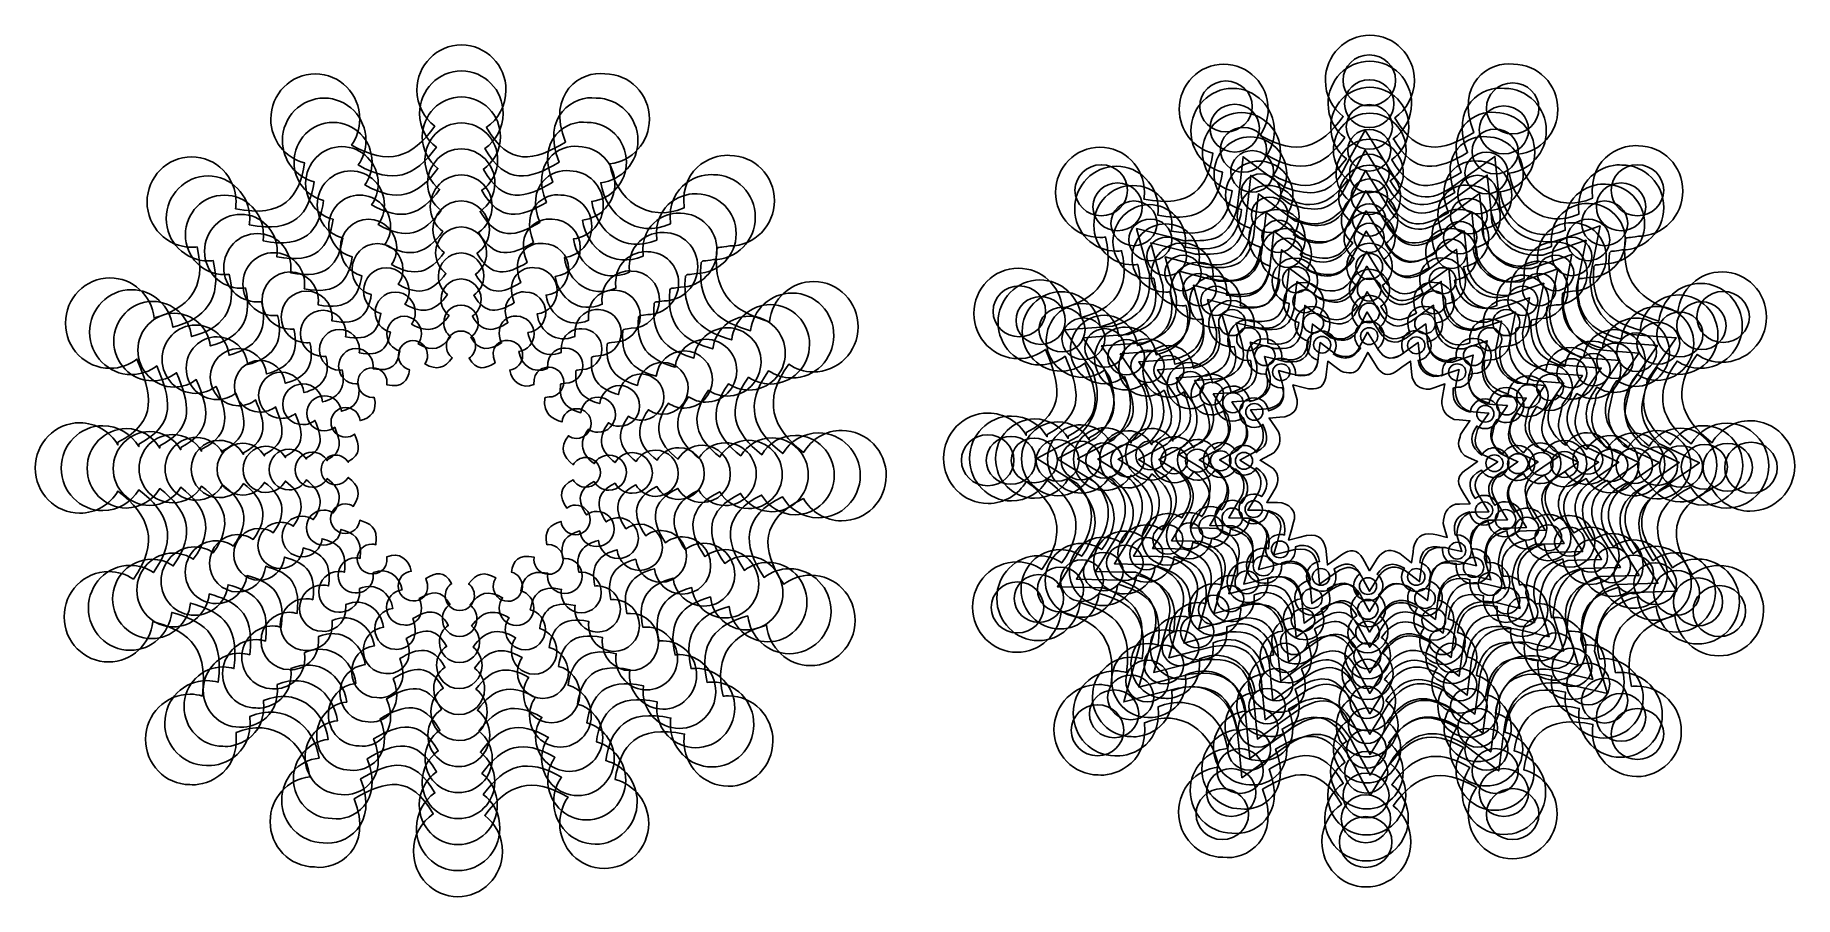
# Model space of a CAD drawing. Header units: centimetres. Extents: x -12.6 to 12.6, y -6.2 to 6.2.
import ezdxf

# ---------------------------------------------------------------- set-up
doc = ezdxf.new("R2010")
doc.units = ezdxf.units.CM
doc.header["$MEASUREMENT"] = 0
doc.layers.add('Layer 1', color=7, linetype='Continuous')

msp = doc.modelspace()

# ---------------------------------------------------------------- linework, layer by layer
at = {"layer": 'Layer 1', "color": 58}
for points, knots in [([(6.5312, 6.18276), (6.17882, 6.18276), (5.89207, 5.89196), (5.89207, 5.5337), (5.89207, 5.5337), (5.89207, 5.32141), (5.99323, 5.13289), (6.14839, 5.01446), (6.14839, 5.01446), (5.81702, 4.56123), (5.48497, 4.44113), (4.95446, 4.74492), (4.95446, 4.74492), (5.0279, 4.85063), (5.07104, 4.97865), (5.07104, 5.11782), (5.07104, 5.11782), (5.07104, 5.47607), (4.78511, 5.76688), (4.43273, 5.76688), (4.43273, 5.76688), (4.08035, 5.76688), (3.79442, 5.47608), (3.79442, 5.11782), (3.79442, 5.11782), (3.79442, 4.81405), (4.00074, 4.55921), (4.27811, 4.48861), (4.27811, 4.48861), (4.20985, 4.00223), (3.97034, 3.69061), (3.28758, 3.83129), (3.28758, 3.83129), (3.29219, 3.86273), (3.29502, 3.89446), (3.29502, 3.9272), (3.29502, 3.9272), (3.29502, 4.28545), (3.00909, 4.57626), (2.65671, 4.57626), (2.65671, 4.57626), (2.30433, 4.57626), (2.0184, 4.28546), (2.0184, 3.9272), (2.0184, 3.9272), (2.0184, 3.56895), (2.30433, 3.27814), (2.65671, 3.27814), (2.65671, 3.27814), (2.68365, 3.27814), (2.71002, 3.28063), (2.73609, 3.28393), (2.73609, 3.28393), (2.88134, 2.67384), (2.59767, 2.394), (2.11928, 2.26363), (2.11928, 2.26363), (2.08282, 2.58676), (1.81265, 2.83827), (1.48511, 2.83827), (1.48511, 2.83827), (1.13273, 2.83827), (0.8468, 2.54747), (0.8468, 2.18921), (0.8468, 2.18921), (0.8468, 1.83096), (1.13273, 1.54015), (1.48511, 1.54015), (1.48511, 1.54015), (1.63082, 1.54015), (1.76541, 1.58962), (1.87289, 1.67327), (1.87289, 1.67327), (2.07923, 1.18115), (2.19175, 0.78105), (1.59921, 0.47851), (1.59921, 0.47851), (1.59921, 0.47851), (1.59921, 0.44048), (1.59921, 0.44048), (1.59921, 0.44048), (1.48793, 0.63097), (1.28378, 0.75881), (1.0502, 0.75881), (1.0502, 0.75881), (0.69782, 0.75881), (0.41189, 0.46801), (0.41189, 0.10975), (0.41189, 0.10975), (0.41189, -0.2485), (0.69782, -0.53931), (1.0502, -0.53931), (1.0502, -0.53931), (1.28378, -0.53931), (1.48793, -0.41147), (1.59921, -0.22098), (1.59921, -0.22098), (2.05574, -0.56928), (2.20114, -0.95918), (1.8208, -1.48602), (1.8208, -1.48602), (1.71928, -1.41681), (1.59742, -1.37688), (1.46609, -1.37688), (1.46609, -1.37688), (1.11371, -1.37688), (0.82778, -1.66768), (0.82778, -2.02594), (0.82778, -2.02594), (0.82778, -2.38419), (1.11371, -2.675), (1.46609, -2.675), (1.46609, -2.675), (1.79561, -2.675), (2.06726, -2.42052), (2.10109, -2.09457), (2.10109, -2.09457), (2.5206, -2.21885), (2.91477, -2.37381), (2.81133, -3.16365), (2.81133, -3.16365), (2.75619, -3.14738), (2.69798, -3.13752), (2.6377, -3.13719), (2.6377, -3.13719), (2.28532, -3.13529), (1.99802, -3.42469), (1.99609, -3.78294), (1.99609, -3.78294), (1.99416, -4.14119), (2.27872, -4.4334), (2.63109, -4.4353), (2.63109, -4.4353), (2.80234, -4.46126), (3.35246, -4.32785), (3.29503, -3.68703), (3.29503, -3.68703), (3.81189, -3.46387), (4.28158, -3.81718), (4.35502, -4.32286), (4.35502, -4.32286), (4.03583, -4.35709), (3.78631, -4.63063), (3.78451, -4.96447), (3.78451, -4.96447), (3.78258, -5.32272), (4.06713, -5.61493), (4.41951, -5.61683), (4.41951, -5.61683), (4.75488, -5.67092), (5.27329, -5.34431), (4.99002, -4.64035), (4.99002, -4.64035), (5.44583, -4.37093), (5.80457, -4.28996), (6.12359, -4.8545), (6.12359, -4.8545), (6.12359, -4.8545), (6.1269, -4.8545), (6.1269, -4.8545), (6.1269, -4.8545), (5.95646, -4.97025), (5.84368, -5.1672), (5.84247, -5.39111), (5.84247, -5.39111), (5.84054, -5.74936), (6.12427, -6.04157), (6.47664, -6.04347), (6.47664, -6.04347), (6.82902, -6.04537), (7.11715, -5.7568), (7.11908, -5.39855), (7.11908, -5.39855), (7.12022, -5.18626), (7.02059, -4.99692), (6.86607, -4.87765), (6.86607, -4.87765), (7.19988, -4.42622), (7.53279, -4.30808), (8.06166, -4.61472), (8.06166, -4.61472), (7.98765, -4.72003), (7.94335, -4.84762), (7.9426, -4.98679), (7.9426, -4.98679), (7.94067, -5.34504), (8.22522, -5.63725), (8.5776, -5.63915), (8.5776, -5.63915), (8.92997, -5.64105), (9.21728, -5.35165), (9.21921, -4.9934), (9.21921, -4.9934), (9.22085, -4.68963), (9.01581, -4.43381), (8.73883, -4.36171), (8.73883, -4.36171), (8.80971, -3.87571), (9.0515, -3.56582), (9.7335, -3.71017), (9.7335, -3.71017), (9.72872, -3.74159), (9.72541, -3.77252), (9.72523, -3.80525), (9.72523, -3.80525), (9.7233, -4.1635), (10.00785, -4.45654), (10.36023, -4.45844), (10.36023, -4.45844), (10.7126, -4.46034), (10.99991, -4.17094), (11.00184, -3.81269), (11.00184, -3.81269), (11.00377, -3.45444), (10.71921, -3.16223), (10.36684, -3.16033), (10.36684, -3.16033), (10.3399, -3.1602), (10.31355, -3.16213), (10.28746, -3.16529), (10.28746, -3.16529), (10.1455, -2.55442), (10.43097, -2.27608), (10.91006, -2.1483), (10.91006, -2.1483), (10.94478, -2.47162), (11.21339, -2.72448), (11.54093, -2.72625), (11.54093, -2.72625), (11.8933, -2.72815), (12.18061, -2.43875), (12.18254, -2.0805), (12.18254, -2.0805), (12.18447, -1.72225), (11.89991, -1.43004), (11.54754, -1.42814), (11.54754, -1.42814), (11.40183, -1.42735), (11.26769, -1.47654), (11.15976, -1.5596), (11.15976, -1.5596), (10.8101, -1.05076), (10.82876, -0.62376), (11.44005, -0.32846), (11.44005, -0.32846), (11.5503, -0.51954), (11.75383, -0.64801), (11.98741, -0.64927), (11.98741, -0.64927), (12.33978, -0.65117), (12.62709, -0.36177), (12.62902, -0.00352), (12.62902, -0.00352), (12.63095, 0.35473), (12.34639, 0.64694), (11.99402, 0.64884), (11.99402, 0.64884), (11.76044, 0.6501), (11.55566, 0.52288), (11.44336, 0.33299), (11.44336, 0.33299), (10.98872, 0.68374), (10.84521, 1.0749), (11.22839, 1.59968), (11.22839, 1.59968), (11.32953, 1.52992), (11.45095, 1.48877), (11.58227, 1.48806), (11.58227, 1.48806), (11.93464, 1.48616), (12.22278, 1.77556), (12.22471, 2.13381), (12.22471, 2.13381), (12.22664, 2.49206), (11.94208, 2.78427), (11.58971, 2.78617), (11.58971, 2.78617), (11.26019, 2.78795), (10.98699, 2.53564), (10.9514, 2.20987), (10.9514, 2.20987), (10.54537, 2.33254), (10.1245, 2.52204), (10.19486, 3.25167), (10.19486, 3.25167), (10.22246, 3.29225), (10.24355, 3.26929), (10.38586, 3.29715), (10.38586, 3.29715), (10.73824, 3.29715), (11.02417, 3.58795), (11.02417, 3.94621), (11.02417, 3.94621), (11.02417, 4.30446), (10.73824, 4.59527), (10.38586, 4.59527), (10.38586, 4.59527), (10.21447, 4.6203), (9.66517, 4.48337), (9.72606, 3.84286), (9.72606, 3.84286), (9.21041, 3.61692), (8.7381, 3.96845), (8.66194, 4.47373), (8.66194, 4.47373), (8.98094, 4.50968), (9.22914, 4.78398), (9.22914, 5.11783), (9.22914, 5.11783), (9.22914, 5.47608), (8.94321, 5.76689), (8.59083, 5.76689), (8.59083, 5.76689), (8.25517, 5.81917), (7.73822, 5.48952), (8.02528, 4.7871), (8.02528, 4.7871), (7.57093, 4.51523), (7.21294, 4.43265), (6.89088, 4.99546), (6.89088, 4.99546), (6.89088, 4.99546), (6.88757, 4.99546), (6.88757, 4.99546), (6.88757, 4.99546), (7.05739, 5.11213), (7.16952, 5.30981), (7.16952, 5.53372), (7.16952, 5.53372), (7.16952, 5.89197), (6.88359, 6.18278), (6.53121, 6.18278), (6.53121, 6.18278), (6.53121, 6.18278), (6.53121, 6.18278), (6.53121, 6.18278), (6.53121, 6.18278), (6.53121, 6.18278), (6.5312, 6.18276), (6.5312, 6.18276)], [0, 0, 0, 0, 0.01162791, 0.01162791, 0.01162791, 0.01162791, 0.02325581, 0.02325581, 0.02325581, 0.02325581, 0.03488372, 0.03488372, 0.03488372, 0.03488372, 0.04651163, 0.04651163, 0.04651163, 0.04651163, 0.05813953, 0.05813953, 0.05813953, 0.05813953, 0.06976744, 0.06976744, 0.06976744, 0.06976744, 0.08139535, 0.08139535, 0.08139535, 0.08139535, 0.09302326, 0.09302326, 0.09302326, 0.09302326, 0.10465116, 0.10465116, 0.10465116, 0.10465116, 0.11627907, 0.11627907, 0.11627907, 0.11627907, 0.12790698, 0.12790698, 0.12790698, 0.12790698, 0.13953488, 0.13953488, 0.13953488, 0.13953488, 0.15116279, 0.15116279, 0.15116279, 0.15116279, 0.1627907, 0.1627907, 0.1627907, 0.1627907, 0.1744186, 0.1744186, 0.1744186, 0.1744186, 0.18604651, 0.18604651, 0.18604651, 0.18604651, 0.19767442, 0.19767442, 0.19767442, 0.19767442, 0.20930233, 0.20930233, 0.20930233, 0.20930233, 0.22093023, 0.22093023, 0.22093023, 0.22093023, 0.23255814, 0.23255814, 0.23255814, 0.23255814, 0.24418605, 0.24418605, 0.24418605, 0.24418605, 0.25581395, 0.25581395, 0.25581395, 0.25581395, 0.26744186, 0.26744186, 0.26744186, 0.26744186, 0.27906977, 0.27906977, 0.27906977, 0.27906977, 0.29069767, 0.29069767, 0.29069767, 0.29069767, 0.30232558, 0.30232558, 0.30232558, 0.30232558, 0.31395349, 0.31395349, 0.31395349, 0.31395349, 0.3255814, 0.3255814, 0.3255814, 0.3255814, 0.3372093, 0.3372093, 0.3372093, 0.3372093, 0.34883721, 0.34883721, 0.34883721, 0.34883721, 0.36046512, 0.36046512, 0.36046512, 0.36046512, 0.37209302, 0.37209302, 0.37209302, 0.37209302, 0.38372093, 0.38372093, 0.38372093, 0.38372093, 0.39534884, 0.39534884, 0.39534884, 0.39534884, 0.40697674, 0.40697674, 0.40697674, 0.40697674, 0.41860465, 0.41860465, 0.41860465, 0.41860465, 0.43023256, 0.43023256, 0.43023256, 0.43023256, 0.44186047, 0.44186047, 0.44186047, 0.44186047, 0.45348837, 0.45348837, 0.45348837, 0.45348837, 0.46511628, 0.46511628, 0.46511628, 0.46511628, 0.47674419, 0.47674419, 0.47674419, 0.47674419, 0.48837209, 0.48837209, 0.48837209, 0.48837209, 0.5, 0.5, 0.5, 0.5, 0.51162791, 0.51162791, 0.51162791, 0.51162791, 0.52325581, 0.52325581, 0.52325581, 0.52325581, 0.53488372, 0.53488372, 0.53488372, 0.53488372, 0.54651163, 0.54651163, 0.54651163, 0.54651163, 0.55813953, 0.55813953, 0.55813953, 0.55813953, 0.56976744, 0.56976744, 0.56976744, 0.56976744, 0.58139535, 0.58139535, 0.58139535, 0.58139535, 0.59302326, 0.59302326, 0.59302326, 0.59302326, 0.60465116, 0.60465116, 0.60465116, 0.60465116, 0.61627907, 0.61627907, 0.61627907, 0.61627907, 0.62790698, 0.62790698, 0.62790698, 0.62790698, 0.63953488, 0.63953488, 0.63953488, 0.63953488, 0.65116279, 0.65116279, 0.65116279, 0.65116279, 0.6627907, 0.6627907, 0.6627907, 0.6627907, 0.6744186, 0.6744186, 0.6744186, 0.6744186, 0.68604651, 0.68604651, 0.68604651, 0.68604651, 0.69767442, 0.69767442, 0.69767442, 0.69767442, 0.70930233, 0.70930233, 0.70930233, 0.70930233, 0.72093023, 0.72093023, 0.72093023, 0.72093023, 0.73255814, 0.73255814, 0.73255814, 0.73255814, 0.74418605, 0.74418605, 0.74418605, 0.74418605, 0.75581395, 0.75581395, 0.75581395, 0.75581395, 0.76744186, 0.76744186, 0.76744186, 0.76744186, 0.77906977, 0.77906977, 0.77906977, 0.77906977, 0.79069767, 0.79069767, 0.79069767, 0.79069767, 0.80232558, 0.80232558, 0.80232558, 0.80232558, 0.81395349, 0.81395349, 0.81395349, 0.81395349, 0.8255814, 0.8255814, 0.8255814, 0.8255814, 0.8372093, 0.8372093, 0.8372093, 0.8372093, 0.84883721, 0.84883721, 0.84883721, 0.84883721, 0.86046512, 0.86046512, 0.86046512, 0.86046512, 0.87209302, 0.87209302, 0.87209302, 0.87209302, 0.88372093, 0.88372093, 0.88372093, 0.88372093, 0.89534884, 0.89534884, 0.89534884, 0.89534884, 0.90697674, 0.90697674, 0.90697674, 0.90697674, 0.91860465, 0.91860465, 0.91860465, 0.91860465, 0.93023256, 0.93023256, 0.93023256, 0.93023256, 0.94186047, 0.94186047, 0.94186047, 0.94186047, 0.95348837, 0.95348837, 0.95348837, 0.95348837, 0.96511628, 0.96511628, 0.96511628, 0.96511628, 0.97674419, 0.97674419, 0.97674419, 0.97674419, 1, 1, 1, 1]), ([(-6.50951, 6.04368), (-6.86189, 6.04368), (-7.14865, 5.75288), (-7.14865, 5.39462), (-7.14865, 5.39462), (-7.14865, 5.18233), (-7.04749, 4.99381), (-6.89233, 4.87538), (-6.89233, 4.87538), (-7.2237, 4.42215), (-7.55575, 4.30205), (-8.08626, 4.60584), (-8.08626, 4.60584), (-8.01281, 4.71155), (-7.96968, 4.83957), (-7.96968, 4.97874), (-7.96968, 4.97874), (-7.96968, 5.33699), (-8.25561, 5.6278), (-8.60799, 5.6278), (-8.60799, 5.6278), (-8.96037, 5.6278), (-9.2463, 5.337), (-9.2463, 4.97874), (-9.2463, 4.97874), (-9.2463, 4.67497), (-9.03998, 4.42013), (-8.76261, 4.34953), (-8.76261, 4.34953), (-8.83086, 3.86315), (-9.07038, 3.55153), (-9.75314, 3.69221), (-9.75314, 3.69221), (-9.74853, 3.72365), (-9.7457, 3.75538), (-9.7457, 3.78812), (-9.7457, 3.78812), (-9.7457, 4.14637), (-10.03163, 4.43718), (-10.38401, 4.43718), (-10.38401, 4.43718), (-10.73639, 4.43718), (-11.02232, 4.14638), (-11.02232, 3.78812), (-11.02232, 3.78812), (-11.02232, 3.42987), (-10.73639, 3.13906), (-10.38401, 3.13906), (-10.38401, 3.13906), (-10.35707, 3.13906), (-10.3307, 3.14155), (-10.30463, 3.14485), (-10.30463, 3.14485), (-10.15938, 2.53476), (-10.44305, 2.25492), (-10.92144, 2.12455), (-10.92144, 2.12455), (-10.9579, 2.44768), (-11.22807, 2.69919), (-11.55561, 2.69919), (-11.55561, 2.69919), (-11.90799, 2.69919), (-12.19392, 2.40839), (-12.19392, 2.05013), (-12.19392, 2.05013), (-12.19392, 1.69188), (-11.90799, 1.40107), (-11.55561, 1.40107), (-11.55561, 1.40107), (-11.4099, 1.40107), (-11.27531, 1.45054), (-11.16783, 1.53419), (-11.16783, 1.53419), (-10.96149, 1.04207), (-10.84897, 0.64197), (-11.44151, 0.33943), (-11.44151, 0.33943), (-11.44151, 0.33943), (-11.44151, 0.3014), (-11.44151, 0.3014), (-11.44151, 0.3014), (-11.55279, 0.49189), (-11.75694, 0.61973), (-11.99052, 0.61973), (-11.99052, 0.61973), (-12.3429, 0.61973), (-12.62883, 0.32893), (-12.62883, -0.02933), (-12.62883, -0.02933), (-12.62883, -0.38758), (-12.3429, -0.67839), (-11.99052, -0.67839), (-11.99052, -0.67839), (-11.75694, -0.67839), (-11.55279, -0.55055), (-11.44151, -0.36006), (-11.44151, -0.36006), (-10.98498, -0.70836), (-10.83958, -1.09826), (-11.21992, -1.6251), (-11.21992, -1.6251), (-11.32144, -1.55589), (-11.4433, -1.51596), (-11.57463, -1.51596), (-11.57463, -1.51596), (-11.92701, -1.51596), (-12.21294, -1.80676), (-12.21294, -2.16502), (-12.21294, -2.16502), (-12.21294, -2.52327), (-11.92702, -2.81408), (-11.57463, -2.81408), (-11.57463, -2.81408), (-11.24511, -2.81408), (-10.97346, -2.5596), (-10.93963, -2.23365), (-10.93963, -2.23365), (-10.52012, -2.35793), (-10.12595, -2.51289), (-10.22939, -3.30273), (-10.22939, -3.30273), (-10.28453, -3.28646), (-10.34274, -3.2766), (-10.40302, -3.27627), (-10.40302, -3.27627), (-10.75539, -3.27437), (-11.0427, -3.56377), (-11.04463, -3.92202), (-11.04463, -3.92202), (-11.04656, -4.28027), (-10.762, -4.57248), (-10.40963, -4.57438), (-10.40963, -4.57438), (-10.23838, -4.60034), (-9.68826, -4.46693), (-9.74569, -3.82611), (-9.74569, -3.82611), (-9.22883, -3.60295), (-8.75914, -3.95626), (-8.6857, -4.46194), (-8.6857, -4.46194), (-9.00489, -4.49617), (-9.25441, -4.76971), (-9.25621, -5.10355), (-9.25621, -5.10355), (-9.25814, -5.4618), (-8.97359, -5.75401), (-8.62121, -5.75591), (-8.62121, -5.75591), (-8.28584, -5.81), (-7.76743, -5.48339), (-8.0507, -4.77943), (-8.0507, -4.77943), (-7.59489, -4.51001), (-7.23615, -4.42904), (-6.91713, -4.99358), (-6.91713, -4.99358), (-6.91713, -4.99358), (-6.91382, -4.99358), (-6.91382, -4.99358), (-6.91382, -4.99358), (-7.08426, -5.10933), (-7.19704, -5.30628), (-7.19825, -5.53019), (-7.19825, -5.53019), (-7.20018, -5.88844), (-6.91645, -6.18065), (-6.56408, -6.18255), (-6.56408, -6.18255), (-6.21171, -6.18445), (-5.92357, -5.89588), (-5.92164, -5.53763), (-5.92164, -5.53763), (-5.92049, -5.32534), (-6.02013, -5.136), (-6.17465, -5.01673), (-6.17465, -5.01673), (-5.84084, -4.5653), (-5.50793, -4.44716), (-4.97906, -4.7538), (-4.97906, -4.7538), (-5.05307, -4.85911), (-5.09737, -4.9867), (-5.09812, -5.12587), (-5.09812, -5.12587), (-5.10005, -5.48412), (-4.81549, -5.77633), (-4.46312, -5.77823), (-4.46312, -5.77823), (-4.11075, -5.78013), (-3.82344, -5.49073), (-3.82151, -5.13248), (-3.82151, -5.13248), (-3.81987, -4.82871), (-4.02491, -4.57289), (-4.30189, -4.50079), (-4.30189, -4.50079), (-4.23101, -4.01479), (-3.98922, -3.7049), (-3.30722, -3.84925), (-3.30722, -3.84925), (-3.312, -3.88067), (-3.31531, -3.9116), (-3.31549, -3.94433), (-3.31549, -3.94433), (-3.31742, -4.30258), (-3.03286, -4.59562), (-2.68049, -4.59752), (-2.68049, -4.59752), (-2.32811, -4.59942), (-2.04081, -4.31002), (-2.03887, -3.95177), (-2.03887, -3.95177), (-2.03694, -3.59352), (-2.3215, -3.30131), (-2.67387, -3.29941), (-2.67387, -3.29941), (-2.70081, -3.29928), (-2.72716, -3.30121), (-2.75324, -3.30437), (-2.75324, -3.30437), (-2.8952, -2.6935), (-2.60973, -2.41516), (-2.13064, -2.28738), (-2.13064, -2.28738), (-2.09592, -2.6107), (-1.82731, -2.86356), (-1.49977, -2.86533), (-1.49977, -2.86533), (-1.14739, -2.86723), (-0.86009, -2.57783), (-0.85816, -2.21958), (-0.85816, -2.21958), (-0.85623, -1.86133), (-1.14078, -1.56912), (-1.49316, -1.56722), (-1.49316, -1.56722), (-1.63887, -1.56643), (-1.77301, -1.61562), (-1.88094, -1.69868), (-1.88094, -1.69868), (-2.2306, -1.18984), (-2.21194, -0.76284), (-1.60065, -0.46754), (-1.60065, -0.46754), (-1.4904, -0.65862), (-1.28687, -0.78709), (-1.05329, -0.78835), (-1.05329, -0.78835), (-0.70091, -0.79025), (-0.41361, -0.50085), (-0.41168, -0.1426), (-0.41168, -0.1426), (-0.40975, 0.21565), (-0.6943, 0.50786), (-1.04668, 0.50976), (-1.04668, 0.50976), (-1.28026, 0.51102), (-1.48504, 0.3838), (-1.59734, 0.19391), (-1.59734, 0.19391), (-2.05198, 0.54466), (-2.19549, 0.93582), (-1.81231, 1.4606), (-1.81231, 1.4606), (-1.71117, 1.39084), (-1.58975, 1.34969), (-1.45843, 1.34898), (-1.45843, 1.34898), (-1.10605, 1.34708), (-0.81792, 1.63648), (-0.81599, 1.99473), (-0.81599, 1.99473), (-0.81406, 2.35298), (-1.09861, 2.64519), (-1.45099, 2.64709), (-1.45099, 2.64709), (-1.78051, 2.64887), (-2.05371, 2.39656), (-2.0893, 2.07079), (-2.0893, 2.07079), (-2.49533, 2.19346), (-2.91599, 2.38316), (-2.84564, 3.11279), (-2.84564, 3.11279), (-2.81804, 3.15337), (-2.79715, 3.13021), (-2.65484, 3.15806), (-2.65484, 3.15806), (-2.30246, 3.15806), (-2.01653, 3.44886), (-2.01653, 3.80712), (-2.01653, 3.80712), (-2.01653, 4.16537), (-2.30246, 4.45618), (-2.65484, 4.45618), (-2.65484, 4.45618), (-2.82623, 4.48121), (-3.37553, 4.34428), (-3.31464, 3.70377), (-3.31464, 3.70377), (-3.83029, 3.47783), (-4.3026, 3.82936), (-4.37876, 4.33464), (-4.37876, 4.33464), (-4.05976, 4.37059), (-3.81156, 4.64489), (-3.81156, 4.97874), (-3.81156, 4.97874), (-3.81156, 5.33699), (-4.09749, 5.6278), (-4.44987, 5.6278), (-4.44987, 5.6278), (-4.78553, 5.68008), (-5.30248, 5.35043), (-5.01542, 4.64801), (-5.01542, 4.64801), (-5.46977, 4.37614), (-5.82776, 4.29356), (-6.14982, 4.85637), (-6.14982, 4.85637), (-6.14982, 4.85637), (-6.15313, 4.85637), (-6.15313, 4.85637), (-6.15313, 4.85637), (-5.98331, 4.97304), (-5.87118, 5.17072), (-5.87118, 5.39463), (-5.87118, 5.39463), (-5.87118, 5.75288), (-6.15711, 6.04369), (-6.50949, 6.04369), (-6.50949, 6.04369), (-6.50949, 6.04369), (-6.50949, 6.04369), (-6.50949, 6.04369), (-6.50949, 6.04369), (-6.50949, 6.04369), (-6.50951, 6.04368), (-6.50951, 6.04368)], [0, 0, 0, 0, 0.01162791, 0.01162791, 0.01162791, 0.01162791, 0.02325581, 0.02325581, 0.02325581, 0.02325581, 0.03488372, 0.03488372, 0.03488372, 0.03488372, 0.04651163, 0.04651163, 0.04651163, 0.04651163, 0.05813953, 0.05813953, 0.05813953, 0.05813953, 0.06976744, 0.06976744, 0.06976744, 0.06976744, 0.08139535, 0.08139535, 0.08139535, 0.08139535, 0.09302326, 0.09302326, 0.09302326, 0.09302326, 0.10465116, 0.10465116, 0.10465116, 0.10465116, 0.11627907, 0.11627907, 0.11627907, 0.11627907, 0.12790698, 0.12790698, 0.12790698, 0.12790698, 0.13953488, 0.13953488, 0.13953488, 0.13953488, 0.15116279, 0.15116279, 0.15116279, 0.15116279, 0.1627907, 0.1627907, 0.1627907, 0.1627907, 0.1744186, 0.1744186, 0.1744186, 0.1744186, 0.18604651, 0.18604651, 0.18604651, 0.18604651, 0.19767442, 0.19767442, 0.19767442, 0.19767442, 0.20930233, 0.20930233, 0.20930233, 0.20930233, 0.22093023, 0.22093023, 0.22093023, 0.22093023, 0.23255814, 0.23255814, 0.23255814, 0.23255814, 0.24418605, 0.24418605, 0.24418605, 0.24418605, 0.25581395, 0.25581395, 0.25581395, 0.25581395, 0.26744186, 0.26744186, 0.26744186, 0.26744186, 0.27906977, 0.27906977, 0.27906977, 0.27906977, 0.29069767, 0.29069767, 0.29069767, 0.29069767, 0.30232558, 0.30232558, 0.30232558, 0.30232558, 0.31395349, 0.31395349, 0.31395349, 0.31395349, 0.3255814, 0.3255814, 0.3255814, 0.3255814, 0.3372093, 0.3372093, 0.3372093, 0.3372093, 0.34883721, 0.34883721, 0.34883721, 0.34883721, 0.36046512, 0.36046512, 0.36046512, 0.36046512, 0.37209302, 0.37209302, 0.37209302, 0.37209302, 0.38372093, 0.38372093, 0.38372093, 0.38372093, 0.39534884, 0.39534884, 0.39534884, 0.39534884, 0.40697674, 0.40697674, 0.40697674, 0.40697674, 0.41860465, 0.41860465, 0.41860465, 0.41860465, 0.43023256, 0.43023256, 0.43023256, 0.43023256, 0.44186047, 0.44186047, 0.44186047, 0.44186047, 0.45348837, 0.45348837, 0.45348837, 0.45348837, 0.46511628, 0.46511628, 0.46511628, 0.46511628, 0.47674419, 0.47674419, 0.47674419, 0.47674419, 0.48837209, 0.48837209, 0.48837209, 0.48837209, 0.5, 0.5, 0.5, 0.5, 0.51162791, 0.51162791, 0.51162791, 0.51162791, 0.52325581, 0.52325581, 0.52325581, 0.52325581, 0.53488372, 0.53488372, 0.53488372, 0.53488372, 0.54651163, 0.54651163, 0.54651163, 0.54651163, 0.55813953, 0.55813953, 0.55813953, 0.55813953, 0.56976744, 0.56976744, 0.56976744, 0.56976744, 0.58139535, 0.58139535, 0.58139535, 0.58139535, 0.59302326, 0.59302326, 0.59302326, 0.59302326, 0.60465116, 0.60465116, 0.60465116, 0.60465116, 0.61627907, 0.61627907, 0.61627907, 0.61627907, 0.62790698, 0.62790698, 0.62790698, 0.62790698, 0.63953488, 0.63953488, 0.63953488, 0.63953488, 0.65116279, 0.65116279, 0.65116279, 0.65116279, 0.6627907, 0.6627907, 0.6627907, 0.6627907, 0.6744186, 0.6744186, 0.6744186, 0.6744186, 0.68604651, 0.68604651, 0.68604651, 0.68604651, 0.69767442, 0.69767442, 0.69767442, 0.69767442, 0.70930233, 0.70930233, 0.70930233, 0.70930233, 0.72093023, 0.72093023, 0.72093023, 0.72093023, 0.73255814, 0.73255814, 0.73255814, 0.73255814, 0.74418605, 0.74418605, 0.74418605, 0.74418605, 0.75581395, 0.75581395, 0.75581395, 0.75581395, 0.76744186, 0.76744186, 0.76744186, 0.76744186, 0.77906977, 0.77906977, 0.77906977, 0.77906977, 0.79069767, 0.79069767, 0.79069767, 0.79069767, 0.80232558, 0.80232558, 0.80232558, 0.80232558, 0.81395349, 0.81395349, 0.81395349, 0.81395349, 0.8255814, 0.8255814, 0.8255814, 0.8255814, 0.8372093, 0.8372093, 0.8372093, 0.8372093, 0.84883721, 0.84883721, 0.84883721, 0.84883721, 0.86046512, 0.86046512, 0.86046512, 0.86046512, 0.87209302, 0.87209302, 0.87209302, 0.87209302, 0.88372093, 0.88372093, 0.88372093, 0.88372093, 0.89534884, 0.89534884, 0.89534884, 0.89534884, 0.90697674, 0.90697674, 0.90697674, 0.90697674, 0.91860465, 0.91860465, 0.91860465, 0.91860465, 0.93023256, 0.93023256, 0.93023256, 0.93023256, 0.94186047, 0.94186047, 0.94186047, 0.94186047, 0.95348837, 0.95348837, 0.95348837, 0.95348837, 0.96511628, 0.96511628, 0.96511628, 0.96511628, 0.97674419, 0.97674419, 0.97674419, 0.97674419, 1, 1, 1, 1]), ([(-6.50951, 6.04368), (-6.50951, 6.04368), (-6.50951, 6.04368), (-6.50951, 6.04368), (-6.50951, 6.04368), (-6.50951, 6.04368), (-6.50951, 6.04368), (-6.50951, 6.04368)], [0, 0, 0, 0, 0.33333333, 0.33333333, 0.33333333, 0.33333333, 1, 1, 1, 1]), ([(6.52293, 5.89916), (6.73105, 5.89916), (6.89996, 5.73572), (6.89996, 5.5337), (6.89996, 5.5337), (6.89996, 5.33169), (6.73105, 5.16742), (6.52293, 5.16742), (6.52293, 5.16742), (6.31481, 5.16742), (6.1459, 5.33169), (6.1459, 5.5337), (6.1459, 5.5337), (6.1459, 5.73571), (6.31481, 5.89916), (6.52293, 5.89916), (6.52293, 5.89916), (6.52293, 5.89916), (6.52293, 5.89916), (6.52293, 5.89916), (6.52293, 5.89916), (6.52293, 5.89916), (6.52293, 5.89916), (6.52293, 5.89916)], [0, 0, 0, 0, 0.14285714, 0.14285714, 0.14285714, 0.14285714, 0.28571429, 0.28571429, 0.28571429, 0.28571429, 0.42857143, 0.42857143, 0.42857143, 0.42857143, 0.57142857, 0.57142857, 0.57142857, 0.57142857, 0.71428571, 0.71428571, 0.71428571, 0.71428571, 1, 1, 1, 1]), ([(4.46497, 5.52543), (4.67309, 5.52543), (4.842, 5.36116), (4.842, 5.15915), (4.842, 5.15915), (4.842, 4.95714), (4.67309, 4.79369), (4.46497, 4.79369), (4.46497, 4.79369), (4.25685, 4.79369), (4.08794, 4.95713), (4.08794, 5.15915), (4.08794, 5.15915), (4.08794, 5.36116), (4.25685, 5.52543), (4.46497, 5.52543), (4.46497, 5.52543), (4.46497, 5.52543), (4.46497, 5.52543), (4.46497, 5.52543), (4.46497, 5.52543), (4.46497, 5.52543), (4.46497, 5.52543), (4.46497, 5.52543)], [0, 0, 0, 0, 0.14285714, 0.14285714, 0.14285714, 0.14285714, 0.28571429, 0.28571429, 0.28571429, 0.28571429, 0.42857143, 0.42857143, 0.42857143, 0.42857143, 0.57142857, 0.57142857, 0.57142857, 0.57142857, 0.71428571, 0.71428571, 0.71428571, 0.71428571, 1, 1, 1, 1]), ([(8.58089, 5.49815), (8.78901, 5.49815), (8.95792, 5.33471), (8.95792, 5.13269), (8.95792, 5.13269), (8.95792, 4.93068), (8.78901, 4.76641), (8.58089, 4.76641), (8.58089, 4.76641), (8.37277, 4.76641), (8.20386, 4.93068), (8.20386, 5.13269), (8.20386, 5.13269), (8.20386, 5.3347), (8.37277, 5.49815), (8.58089, 5.49815), (8.58089, 5.49815), (8.58089, 5.49815), (8.58089, 5.49815), (8.58089, 5.49815), (8.58089, 5.49815), (8.58089, 5.49815), (8.58089, 5.49815), (8.58089, 5.49815)], [0, 0, 0, 0, 0.14285714, 0.14285714, 0.14285714, 0.14285714, 0.28571429, 0.28571429, 0.28571429, 0.28571429, 0.42857143, 0.42857143, 0.42857143, 0.42857143, 0.57142857, 0.57142857, 0.57142857, 0.57142857, 0.71428571, 0.71428571, 0.71428571, 0.71428571, 1, 1, 1, 1]), ([(6.46175, 4.82181), (6.46175, 4.82181), (6.70566, 4.42576), (6.70566, 4.42576), (6.70566, 4.42576), (6.70566, 4.42576), (6.86854, 4.162), (6.86854, 4.162), (6.86854, 4.162), (7.06958, 3.88342), (7.31807, 3.73394), (7.7119, 4.0016), (7.7119, 4.0016), (7.7119, 4.0016), (7.94837, 4.17193), (7.94837, 4.17193), (7.94837, 4.17193), (7.94837, 4.17193), (8.32705, 4.44313), (8.32705, 4.44313), (8.32705, 4.44313), (8.32705, 4.44313), (8.37335, 3.98011), (8.37335, 3.98011), (8.37335, 3.98011), (8.37335, 3.98011), (8.39815, 3.72793), (8.39815, 3.72793), (8.39815, 3.72793), (8.4951, 3.42567), (8.7267, 3.18782), (9.17619, 3.21943), (9.17619, 3.21943), (9.17619, 3.21943), (9.39612, 3.29467), (9.39612, 3.29467), (9.39612, 3.29467), (9.39612, 3.29467), (9.83682, 3.44598), (9.83682, 3.44598), (9.83682, 3.44598), (9.83682, 3.44598), (9.7467, 2.98875), (9.7467, 2.98875), (9.7467, 2.98875), (9.7467, 2.98875), (9.69296, 2.71176), (9.69296, 2.71176), (9.69296, 2.71176), (9.69693, 2.3492), (9.83921, 2.05159), (10.2428, 1.89238), (10.2428, 1.89238), (10.2428, 1.89238), (10.46439, 1.87419), (10.46439, 1.87419), (10.46439, 1.87419), (10.46439, 1.87419), (10.92906, 1.83698), (10.92906, 1.83698), (10.92906, 1.83698), (10.92906, 1.83698), (10.66448, 1.45333), (10.66448, 1.45333), (10.66448, 1.45333), (10.66448, 1.45333), (10.51234, 1.23174), (10.51234, 1.23174), (10.51234, 1.23174), (10.48961, 0.96997), (10.27409, 0.73704), (10.6868, 0.3181), (10.6868, 0.3181), (10.6868, 0.3181), (10.84059, 0.24534), (10.84059, 0.24534), (10.84059, 0.24534), (10.84059, 0.24534), (11.26227, 0.0469), (11.26227, 0.0469), (11.26227, 0.0469), (11.26227, 0.0469), (10.87945, -0.21851), (10.87945, -0.21851), (10.87945, -0.21851), (10.87945, -0.21851), (10.68597, -0.35246), (10.68597, -0.35246), (10.68597, -0.35246), (10.42961, -0.54429), (10.34548, -0.84094), (10.5421, -1.15613), (10.5421, -1.15613), (10.5421, -1.15613), (10.69175, -1.40087), (10.69175, -1.40087), (10.69175, -1.40087), (10.69175, -1.40087), (10.93566, -1.79857), (10.93566, -1.79857), (10.93566, -1.79857), (10.93566, -1.79857), (10.47016, -1.81097), (10.47016, -1.81097), (10.47016, -1.81097), (10.47016, -1.81097), (10.29239, -1.81593), (10.29239, -1.81593), (10.29239, -1.81593), (9.90935, -1.93998), (9.77935, -2.26008), (9.75744, -2.65846), (9.75744, -2.65846), (9.75744, -2.65846), (9.80622, -2.82134), (9.80622, -2.82134), (9.80622, -2.82134), (9.80622, -2.82134), (9.94017, -3.26782), (9.94017, -3.26782), (9.94017, -3.26782), (9.94017, -3.26782), (9.48624, -3.16033), (9.48624, -3.16033), (9.48624, -3.16033), (9.48624, -3.16033), (9.31839, -3.12064), (9.31839, -3.12064), (9.31839, -3.12064), (8.79036, -3.06228), (8.54925, -3.31027), (8.46759, -3.71678), (8.46759, -3.71678), (8.46759, -3.71678), (8.44113, -3.91522), (8.44113, -3.91522), (8.44113, -3.91522), (8.44113, -3.91522), (8.37995, -4.37659), (8.37995, -4.37659), (8.37995, -4.37659), (8.37995, -4.37659), (8.01036, -4.09299), (8.01036, -4.09299), (8.01036, -4.09299), (8.01036, -4.09299), (7.86236, -3.97889), (7.86236, -3.97889), (7.86236, -3.97889), (7.5323, -3.79965), (7.19296, -3.73672), (6.86935, -4.18642), (6.86935, -4.18642), (6.86935, -4.18642), (6.77923, -4.33277), (6.77923, -4.33277), (6.77923, -4.33277), (6.77923, -4.33277), (6.53449, -4.72965), (6.53449, -4.72965), (6.53449, -4.72965), (6.53449, -4.72965), (6.3129, -4.31955), (6.3129, -4.31955), (6.3129, -4.31955), (6.3129, -4.31955), (6.2451, -4.19305), (6.2451, -4.19305), (6.2451, -4.19305), (6.00222, -3.76624), (5.67924, -3.77609), (5.3174, -4.02851), (5.3174, -4.02851), (5.3174, -4.02851), (5.07266, -4.2038), (5.07266, -4.2038), (5.07266, -4.2038), (5.07266, -4.2038), (4.69398, -4.475), (4.69398, -4.475), (4.69398, -4.475), (4.69398, -4.475), (4.6485, -4.01115), (4.6485, -4.01115), (4.6485, -4.01115), (4.6485, -4.01115), (4.62287, -3.75318), (4.62287, -3.75318), (4.62287, -3.75318), (4.53648, -3.41886), (4.41231, -3.09747), (3.77786, -3.18763), (3.77786, -3.18763), (3.77786, -3.18763), (3.44961, -3.27114), (3.44961, -3.27114), (3.44961, -3.27114), (3.44961, -3.27114), (2.99816, -3.3869), (2.99816, -3.3869), (2.99816, -3.3869), (2.99816, -3.3869), (3.12384, -2.93876), (3.12384, -2.93876), (3.12384, -2.93876), (3.12384, -2.93876), (3.2181, -2.60142), (3.2181, -2.60142), (3.2181, -2.60142), (3.34585, -2.2001), (3.18049, -1.90987), (2.6972, -1.74897), (2.6972, -1.74897), (2.6972, -1.74897), (2.51034, -1.74484), (2.51034, -1.74484), (2.51034, -1.74484), (2.51034, -1.74484), (2.04484, -1.73492), (2.04484, -1.73492), (2.04484, -1.73492), (2.04484, -1.73492), (2.28627, -1.33722), (2.28627, -1.33722), (2.28627, -1.33722), (2.28627, -1.33722), (2.45329, -1.06023), (2.45329, -1.06023), (2.45329, -1.06023), (2.55934, -0.81428), (2.59548, -0.54988), (2.32844, -0.2516), (2.32844, -0.2516), (2.32844, -0.2516), (2.14819, -0.13998), (2.14819, -0.13998), (2.14819, -0.13998), (2.14819, -0.13998), (1.75131, 0.10476), (1.75131, 0.10476), (1.75131, 0.10476), (1.75131, 0.10476), (2.16141, 0.32552), (2.16141, 0.32552), (2.16141, 0.32552), (2.16141, 0.32552), (2.34414, 0.42391), (2.34414, 0.42391), (2.34414, 0.42391), (2.59235, 0.6642), (2.69623, 0.96342), (2.55085, 1.35574), (2.55085, 1.35574), (2.55085, 1.35574), (2.40616, 1.56906), (2.40616, 1.56906), (2.40616, 1.56906), (2.40616, 1.56906), (2.14488, 1.95436), (2.14488, 1.95436), (2.14488, 1.95436), (2.14488, 1.95436), (2.60873, 1.98826), (2.60873, 1.98826), (2.60873, 1.98826), (2.60873, 1.98826), (2.83859, 2.0048), (2.83859, 2.0048), (2.83859, 2.0048), (3.13214, 2.10166), (3.40536, 2.23914), (3.36528, 2.75307), (3.36528, 2.75307), (3.36528, 2.75307), (3.3074, 2.95978), (3.3074, 2.95978), (3.3074, 2.95978), (3.3074, 2.95978), (3.18255, 3.40792), (3.18255, 3.40792), (3.18255, 3.40792), (3.18255, 3.40792), (3.63317, 3.29216), (3.63317, 3.29216), (3.63317, 3.29216), (3.63317, 3.29216), (3.86303, 3.23346), (3.86303, 3.23346), (3.86303, 3.23346), (4.16079, 3.24121), (4.50113, 3.15964), (4.63115, 3.73203), (4.63115, 3.73203), (4.63115, 3.73203), (4.65844, 3.97512), (4.65844, 3.97512), (4.65844, 3.97512), (4.65844, 3.97512), (4.71053, 4.43731), (4.71053, 4.43731), (4.71053, 4.43731), (4.71053, 4.43731), (5.08508, 4.16115), (5.08508, 4.16115), (5.08508, 4.16115), (5.08508, 4.16115), (5.30336, 4.00075), (5.30336, 4.00075), (5.30336, 4.00075), (5.60257, 3.89428), (5.89074, 3.85481), (6.10207, 4.15702), (6.10207, 4.15702), (6.10207, 4.15702), (6.24015, 4.41251), (6.24015, 4.41251), (6.24015, 4.41251), (6.24015, 4.41251), (6.46174, 4.82179), (6.46174, 4.82179), (6.46174, 4.82179), (6.46174, 4.82179), (6.46174, 4.82179), (6.46174, 4.82179), (6.46174, 4.82179), (6.46174, 4.82179), (6.46175, 4.82181), (6.46175, 4.82181)], [0, 0, 0, 0, 0.01204819, 0.01204819, 0.01204819, 0.01204819, 0.02409639, 0.02409639, 0.02409639, 0.02409639, 0.03614458, 0.03614458, 0.03614458, 0.03614458, 0.04819277, 0.04819277, 0.04819277, 0.04819277, 0.06024096, 0.06024096, 0.06024096, 0.06024096, 0.07228916, 0.07228916, 0.07228916, 0.07228916, 0.08433735, 0.08433735, 0.08433735, 0.08433735, 0.09638554, 0.09638554, 0.09638554, 0.09638554, 0.10843373, 0.10843373, 0.10843373, 0.10843373, 0.12048193, 0.12048193, 0.12048193, 0.12048193, 0.13253012, 0.13253012, 0.13253012, 0.13253012, 0.14457831, 0.14457831, 0.14457831, 0.14457831, 0.15662651, 0.15662651, 0.15662651, 0.15662651, 0.1686747, 0.1686747, 0.1686747, 0.1686747, 0.18072289, 0.18072289, 0.18072289, 0.18072289, 0.19277108, 0.19277108, 0.19277108, 0.19277108, 0.20481928, 0.20481928, 0.20481928, 0.20481928, 0.21686747, 0.21686747, 0.21686747, 0.21686747, 0.22891566, 0.22891566, 0.22891566, 0.22891566, 0.24096386, 0.24096386, 0.24096386, 0.24096386, 0.25301205, 0.25301205, 0.25301205, 0.25301205, 0.26506024, 0.26506024, 0.26506024, 0.26506024, 0.27710843, 0.27710843, 0.27710843, 0.27710843, 0.28915663, 0.28915663, 0.28915663, 0.28915663, 0.30120482, 0.30120482, 0.30120482, 0.30120482, 0.31325301, 0.31325301, 0.31325301, 0.31325301, 0.3253012, 0.3253012, 0.3253012, 0.3253012, 0.3373494, 0.3373494, 0.3373494, 0.3373494, 0.34939759, 0.34939759, 0.34939759, 0.34939759, 0.36144578, 0.36144578, 0.36144578, 0.36144578, 0.37349398, 0.37349398, 0.37349398, 0.37349398, 0.38554217, 0.38554217, 0.38554217, 0.38554217, 0.39759036, 0.39759036, 0.39759036, 0.39759036, 0.40963855, 0.40963855, 0.40963855, 0.40963855, 0.42168675, 0.42168675, 0.42168675, 0.42168675, 0.43373494, 0.43373494, 0.43373494, 0.43373494, 0.44578313, 0.44578313, 0.44578313, 0.44578313, 0.45783133, 0.45783133, 0.45783133, 0.45783133, 0.46987952, 0.46987952, 0.46987952, 0.46987952, 0.48192771, 0.48192771, 0.48192771, 0.48192771, 0.4939759, 0.4939759, 0.4939759, 0.4939759, 0.5060241, 0.5060241, 0.5060241, 0.5060241, 0.51807229, 0.51807229, 0.51807229, 0.51807229, 0.53012048, 0.53012048, 0.53012048, 0.53012048, 0.54216867, 0.54216867, 0.54216867, 0.54216867, 0.55421687, 0.55421687, 0.55421687, 0.55421687, 0.56626506, 0.56626506, 0.56626506, 0.56626506, 0.57831325, 0.57831325, 0.57831325, 0.57831325, 0.59036145, 0.59036145, 0.59036145, 0.59036145, 0.60240964, 0.60240964, 0.60240964, 0.60240964, 0.61445783, 0.61445783, 0.61445783, 0.61445783, 0.62650602, 0.62650602, 0.62650602, 0.62650602, 0.63855422, 0.63855422, 0.63855422, 0.63855422, 0.65060241, 0.65060241, 0.65060241, 0.65060241, 0.6626506, 0.6626506, 0.6626506, 0.6626506, 0.6746988, 0.6746988, 0.6746988, 0.6746988, 0.68674699, 0.68674699, 0.68674699, 0.68674699, 0.69879518, 0.69879518, 0.69879518, 0.69879518, 0.71084337, 0.71084337, 0.71084337, 0.71084337, 0.72289157, 0.72289157, 0.72289157, 0.72289157, 0.73493976, 0.73493976, 0.73493976, 0.73493976, 0.74698795, 0.74698795, 0.74698795, 0.74698795, 0.75903614, 0.75903614, 0.75903614, 0.75903614, 0.77108434, 0.77108434, 0.77108434, 0.77108434, 0.78313253, 0.78313253, 0.78313253, 0.78313253, 0.79518072, 0.79518072, 0.79518072, 0.79518072, 0.80722892, 0.80722892, 0.80722892, 0.80722892, 0.81927711, 0.81927711, 0.81927711, 0.81927711, 0.8313253, 0.8313253, 0.8313253, 0.8313253, 0.84337349, 0.84337349, 0.84337349, 0.84337349, 0.85542169, 0.85542169, 0.85542169, 0.85542169, 0.86746988, 0.86746988, 0.86746988, 0.86746988, 0.87951807, 0.87951807, 0.87951807, 0.87951807, 0.89156627, 0.89156627, 0.89156627, 0.89156627, 0.90361446, 0.90361446, 0.90361446, 0.90361446, 0.91566265, 0.91566265, 0.91566265, 0.91566265, 0.92771084, 0.92771084, 0.92771084, 0.92771084, 0.93975904, 0.93975904, 0.93975904, 0.93975904, 0.95180723, 0.95180723, 0.95180723, 0.95180723, 0.96385542, 0.96385542, 0.96385542, 0.96385542, 0.97590361, 0.97590361, 0.97590361, 0.97590361, 1, 1, 1, 1]), ([(2.6749, 4.32241), (2.88302, 4.32241), (3.05193, 4.15897), (3.05193, 3.95695), (3.05193, 3.95695), (3.05193, 3.75494), (2.88302, 3.59067), (2.6749, 3.59067), (2.6749, 3.59067), (2.46678, 3.59067), (2.29787, 3.75494), (2.29787, 3.95695), (2.29787, 3.95695), (2.29787, 4.15896), (2.46678, 4.32241), (2.6749, 4.32241), (2.6749, 4.32241), (2.6749, 4.32241), (2.6749, 4.32241), (2.6749, 4.32241), (2.6749, 4.32241), (2.6749, 4.32241), (2.6749, 4.32241), (2.6749, 4.32241)], [0, 0, 0, 0, 0.14285714, 0.14285714, 0.14285714, 0.14285714, 0.28571429, 0.28571429, 0.28571429, 0.28571429, 0.42857143, 0.42857143, 0.42857143, 0.42857143, 0.57142857, 0.57142857, 0.57142857, 0.57142857, 0.71428571, 0.71428571, 0.71428571, 0.71428571, 1, 1, 1, 1]), ([(10.37179, 4.32241), (10.57991, 4.32241), (10.74882, 4.15897), (10.74882, 3.95695), (10.74882, 3.95695), (10.74882, 3.75494), (10.57991, 3.59067), (10.37179, 3.59067), (10.37179, 3.59067), (10.16367, 3.59067), (9.99476, 3.75494), (9.99476, 3.95695), (9.99476, 3.95695), (9.99476, 4.15896), (10.16367, 4.32241), (10.37179, 4.32241), (10.37179, 4.32241), (10.37179, 4.32241), (10.37179, 4.32241), (10.37179, 4.32241), (10.37179, 4.32241), (10.37179, 4.32241), (10.37179, 4.32241), (10.37179, 4.32241)], [0, 0, 0, 0, 0.14285714, 0.14285714, 0.14285714, 0.14285714, 0.28571429, 0.28571429, 0.28571429, 0.28571429, 0.42857143, 0.42857143, 0.42857143, 0.42857143, 0.57142857, 0.57142857, 0.57142857, 0.57142857, 0.71428571, 0.71428571, 0.71428571, 0.71428571, 1, 1, 1, 1]), ([(1.49833, 2.58525), (1.70645, 2.58525), (1.87536, 2.42098), (1.87536, 2.21897), (1.87536, 2.21897), (1.87536, 2.01696), (1.70645, 1.85351), (1.49833, 1.85351), (1.49833, 1.85351), (1.29021, 1.85351), (1.1213, 2.01695), (1.1213, 2.21897), (1.1213, 2.21897), (1.1213, 2.42098), (1.29021, 2.58525), (1.49833, 2.58525), (1.49833, 2.58525), (1.49833, 2.58525), (1.49833, 2.58525), (1.49833, 2.58525), (1.49833, 2.58525), (1.49833, 2.58525), (1.49833, 2.58525), (1.49833, 2.58525)], [0, 0, 0, 0, 0.14285714, 0.14285714, 0.14285714, 0.14285714, 0.28571429, 0.28571429, 0.28571429, 0.28571429, 0.42857143, 0.42857143, 0.42857143, 0.42857143, 0.57142857, 0.57142857, 0.57142857, 0.57142857, 0.71428571, 0.71428571, 0.71428571, 0.71428571, 1, 1, 1, 1]), ([(11.60128, 2.50505), (11.8094, 2.50505), (11.97831, 2.34078), (11.97831, 2.13877), (11.97831, 2.13877), (11.97831, 1.93676), (11.80939, 1.77331), (11.60128, 1.77331), (11.60128, 1.77331), (11.39316, 1.77331), (11.22425, 1.93675), (11.22425, 2.13877), (11.22425, 2.13877), (11.22425, 2.34078), (11.39316, 2.50505), (11.60128, 2.50505), (11.60128, 2.50505), (11.60128, 2.50505), (11.60128, 2.50505), (11.60128, 2.50505), (11.60128, 2.50505), (11.60128, 2.50505), (11.60128, 2.50505), (11.60128, 2.50505)], [0, 0, 0, 0, 0.14285714, 0.14285714, 0.14285714, 0.14285714, 0.28571429, 0.28571429, 0.28571429, 0.28571429, 0.42857143, 0.42857143, 0.42857143, 0.42857143, 0.57142857, 0.57142857, 0.57142857, 0.57142857, 0.71428571, 0.71428571, 0.71428571, 0.71428571, 1, 1, 1, 1]), ([(1.0444, 0.44709), (1.25252, 0.44709), (1.42143, 0.28282), (1.42143, 0.08081), (1.42143, 0.08081), (1.42143, -0.1212), (1.25252, -0.28465), (1.0444, -0.28465), (1.0444, -0.28465), (0.83628, -0.28465), (0.66737, -0.12121), (0.66737, 0.08081), (0.66737, 0.08081), (0.66737, 0.28282), (0.83628, 0.44709), (1.0444, 0.44709), (1.0444, 0.44709), (1.0444, 0.44709), (1.0444, 0.44709), (1.0444, 0.44709), (1.0444, 0.44709), (1.0444, 0.44709), (1.0444, 0.44709), (1.0444, 0.44709)], [0, 0, 0, 0, 0.14285714, 0.14285714, 0.14285714, 0.14285714, 0.28571429, 0.28571429, 0.28571429, 0.28571429, 0.42857143, 0.42857143, 0.42857143, 0.42857143, 0.57142857, 0.57142857, 0.57142857, 0.57142857, 0.71428571, 0.71428571, 0.71428571, 0.71428571, 1, 1, 1, 1]), ([(12.00229, 0.34043), (12.21041, 0.34043), (12.37932, 0.17616), (12.37932, -0.02585), (12.37932, -0.02585), (12.37932, -0.22786), (12.2104, -0.39131), (12.00229, -0.39131), (12.00229, -0.39131), (11.79417, -0.39131), (11.62526, -0.22787), (11.62526, -0.02585), (11.62526, -0.02585), (11.62526, 0.17616), (11.79418, 0.34043), (12.00229, 0.34043), (12.00229, 0.34043), (12.00229, 0.34043), (12.00229, 0.34043), (12.00229, 0.34043), (12.00229, 0.34043), (12.00229, 0.34043), (12.00229, 0.34043), (12.00229, 0.34043)], [0, 0, 0, 0, 0.14285714, 0.14285714, 0.14285714, 0.14285714, 0.28571429, 0.28571429, 0.28571429, 0.28571429, 0.42857143, 0.42857143, 0.42857143, 0.42857143, 0.57142857, 0.57142857, 0.57142857, 0.57142857, 0.71428571, 0.71428571, 0.71428571, 0.71428571, 1, 1, 1, 1]), ([(1.47187, -1.66462), (1.67999, -1.66462), (1.8489, -1.82806), (1.8489, -2.03008), (1.8489, -2.03008), (1.8489, -2.23209), (1.67999, -2.39636), (1.47187, -2.39636), (1.47187, -2.39636), (1.26375, -2.39636), (1.09484, -2.23209), (1.09484, -2.03008), (1.09484, -2.03008), (1.09484, -1.82807), (1.26375, -1.66462), (1.47187, -1.66462), (1.47187, -1.66462), (1.47187, -1.66462), (1.47187, -1.66462), (1.47187, -1.66462), (1.47187, -1.66462), (1.47187, -1.66462), (1.47187, -1.66462), (1.47187, -1.66462)], [0, 0, 0, 0, 0.14285714, 0.14285714, 0.14285714, 0.14285714, 0.28571429, 0.28571429, 0.28571429, 0.28571429, 0.42857143, 0.42857143, 0.42857143, 0.42857143, 0.57142857, 0.57142857, 0.57142857, 0.57142857, 0.71428571, 0.71428571, 0.71428571, 0.71428571, 1, 1, 1, 1]), ([(11.54836, -1.71753), (11.75648, -1.71753), (11.92456, -1.8818), (11.92456, -2.08381), (11.92456, -2.08381), (11.92456, -2.28582), (11.75647, -2.44927), (11.54836, -2.44927), (11.54836, -2.44927), (11.34024, -2.44927), (11.17133, -2.28583), (11.17133, -2.08381), (11.17133, -2.08381), (11.17133, -1.8818), (11.34024, -1.71753), (11.54836, -1.71753), (11.54836, -1.71753), (11.54836, -1.71753), (11.54836, -1.71753), (11.54836, -1.71753), (11.54836, -1.71753), (11.54836, -1.71753), (11.54836, -1.71753), (11.54836, -1.71753)], [0, 0, 0, 0, 0.14285714, 0.14285714, 0.14285714, 0.14285714, 0.28571429, 0.28571429, 0.28571429, 0.28571429, 0.42857143, 0.42857143, 0.42857143, 0.42857143, 0.57142857, 0.57142857, 0.57142857, 0.57142857, 0.71428571, 0.71428571, 0.71428571, 0.71428571, 1, 1, 1, 1]), ([(2.62115, -3.42823), (2.82927, -3.42823), (2.99818, -3.5925), (2.99818, -3.79451), (2.99818, -3.79451), (2.99818, -3.99652), (2.82927, -4.15997), (2.62115, -4.15997), (2.62115, -4.15997), (2.41303, -4.15997), (2.24412, -3.99653), (2.24412, -3.79451), (2.24412, -3.79451), (2.24412, -3.5925), (2.41303, -3.42823), (2.62115, -3.42823), (2.62115, -3.42823), (2.62115, -3.42823), (2.62115, -3.42823), (2.62115, -3.42823), (2.62115, -3.42823), (2.62115, -3.42823), (2.62115, -3.42823), (2.62115, -3.42823)], [0, 0, 0, 0, 0.14285714, 0.14285714, 0.14285714, 0.14285714, 0.28571429, 0.28571429, 0.28571429, 0.28571429, 0.42857143, 0.42857143, 0.42857143, 0.42857143, 0.57142857, 0.57142857, 0.57142857, 0.57142857, 0.71428571, 0.71428571, 0.71428571, 0.71428571, 1, 1, 1, 1]), ([(10.37179, -3.48197), (10.57991, -3.48197), (10.74882, -3.64541), (10.74882, -3.84743), (10.74882, -3.84743), (10.74882, -4.04944), (10.57991, -4.21371), (10.37179, -4.21371), (10.37179, -4.21371), (10.16367, -4.21371), (9.99476, -4.04944), (9.99476, -3.84743), (9.99476, -3.84743), (9.99476, -3.64542), (10.16367, -3.48197), (10.37179, -3.48197), (10.37179, -3.48197), (10.37179, -3.48197), (10.37179, -3.48197), (10.37179, -3.48197), (10.37179, -3.48197), (10.37179, -3.48197), (10.37179, -3.48197), (10.37179, -3.48197)], [0, 0, 0, 0, 0.14285714, 0.14285714, 0.14285714, 0.14285714, 0.28571429, 0.28571429, 0.28571429, 0.28571429, 0.42857143, 0.42857143, 0.42857143, 0.42857143, 0.57142857, 0.57142857, 0.57142857, 0.57142857, 0.71428571, 0.71428571, 0.71428571, 0.71428571, 1, 1, 1, 1]), ([(4.41205, -4.63126), (4.62017, -4.63126), (4.78908, -4.7947), (4.78908, -4.99672), (4.78908, -4.99672), (4.78908, -5.19873), (4.62017, -5.363), (4.41205, -5.363), (4.41205, -5.363), (4.20393, -5.363), (4.03502, -5.19873), (4.03502, -4.99672), (4.03502, -4.99672), (4.03502, -4.79471), (4.20393, -4.63126), (4.41205, -4.63126), (4.41205, -4.63126), (4.41205, -4.63126), (4.41205, -4.63126), (4.41205, -4.63126), (4.41205, -4.63126), (4.41205, -4.63126), (4.41205, -4.63126), (4.41205, -4.63126)], [0, 0, 0, 0, 0.14285714, 0.14285714, 0.14285714, 0.14285714, 0.28571429, 0.28571429, 0.28571429, 0.28571429, 0.42857143, 0.42857143, 0.42857143, 0.42857143, 0.57142857, 0.57142857, 0.57142857, 0.57142857, 0.71428571, 0.71428571, 0.71428571, 0.71428571, 1, 1, 1, 1]), ([(8.58089, -4.63126), (8.78901, -4.63126), (8.95792, -4.7947), (8.95792, -4.99672), (8.95792, -4.99672), (8.95792, -5.19873), (8.78901, -5.363), (8.58089, -5.363), (8.58089, -5.363), (8.37277, -5.363), (8.20386, -5.19873), (8.20386, -4.99672), (8.20386, -4.99672), (8.20386, -4.79471), (8.37277, -4.63126), (8.58089, -4.63126), (8.58089, -4.63126), (8.58089, -4.63126), (8.58089, -4.63126), (8.58089, -4.63126), (8.58089, -4.63126), (8.58089, -4.63126), (8.58089, -4.63126), (8.58089, -4.63126)], [0, 0, 0, 0, 0.14285714, 0.14285714, 0.14285714, 0.14285714, 0.28571429, 0.28571429, 0.28571429, 0.28571429, 0.42857143, 0.42857143, 0.42857143, 0.42857143, 0.57142857, 0.57142857, 0.57142857, 0.57142857, 0.71428571, 0.71428571, 0.71428571, 0.71428571, 1, 1, 1, 1]), ([(6.47001, -5.03227), (6.67813, -5.03227), (6.84704, -5.19571), (6.84704, -5.39773), (6.84704, -5.39773), (6.84704, -5.59974), (6.67813, -5.76401), (6.47001, -5.76401), (6.47001, -5.76401), (6.26189, -5.76401), (6.09298, -5.59974), (6.09298, -5.39773), (6.09298, -5.39773), (6.09298, -5.19572), (6.26189, -5.03227), (6.47001, -5.03227), (6.47001, -5.03227), (6.47001, -5.03227), (6.47001, -5.03227), (6.47001, -5.03227)], [0, 0, 0, 0, 0.16666667, 0.16666667, 0.16666667, 0.16666667, 0.33333333, 0.33333333, 0.33333333, 0.33333333, 0.5, 0.5, 0.5, 0.5, 0.66666667, 0.66666667, 0.66666667, 0.66666667, 1, 1, 1, 1])]:
    msp.add_open_spline(points, degree=3, knots=knots, dxfattribs=at)
at = {"layer": 'Layer 1', "lineweight": 25}
for points, knots in [([(6.5312, 6.18276), (6.17882, 6.18276), (5.89207, 5.89196), (5.89207, 5.5337), (5.89207, 5.5337), (5.89207, 5.32141), (5.99323, 5.13289), (6.14839, 5.01446), (6.14839, 5.01446), (5.81702, 4.56123), (5.48497, 4.44113), (4.95446, 4.74492), (4.95446, 4.74492), (5.0279, 4.85063), (5.07104, 4.97865), (5.07104, 5.11782), (5.07104, 5.11782), (5.07104, 5.47607), (4.78511, 5.76688), (4.43273, 5.76688), (4.43273, 5.76688), (4.08035, 5.76688), (3.79442, 5.47608), (3.79442, 5.11782), (3.79442, 5.11782), (3.79442, 4.81405), (4.00074, 4.55921), (4.27811, 4.48861), (4.27811, 4.48861), (4.20985, 4.00223), (3.97034, 3.69061), (3.28758, 3.83129), (3.28758, 3.83129), (3.29219, 3.86273), (3.29502, 3.89446), (3.29502, 3.9272), (3.29502, 3.9272), (3.29502, 4.28545), (3.00909, 4.57626), (2.65671, 4.57626), (2.65671, 4.57626), (2.30433, 4.57626), (2.0184, 4.28546), (2.0184, 3.9272), (2.0184, 3.9272), (2.0184, 3.56895), (2.30433, 3.27814), (2.65671, 3.27814), (2.65671, 3.27814), (2.68365, 3.27814), (2.71002, 3.28063), (2.73609, 3.28393), (2.73609, 3.28393), (2.88134, 2.67384), (2.59767, 2.394), (2.11928, 2.26363), (2.11928, 2.26363), (2.08282, 2.58676), (1.81265, 2.83827), (1.48511, 2.83827), (1.48511, 2.83827), (1.13273, 2.83827), (0.8468, 2.54747), (0.8468, 2.18921), (0.8468, 2.18921), (0.8468, 1.83096), (1.13273, 1.54015), (1.48511, 1.54015), (1.48511, 1.54015), (1.63082, 1.54015), (1.76541, 1.58962), (1.87289, 1.67327), (1.87289, 1.67327), (2.07923, 1.18115), (2.19175, 0.78105), (1.59921, 0.47851), (1.59921, 0.47851), (1.59921, 0.47851), (1.59921, 0.44048), (1.59921, 0.44048), (1.59921, 0.44048), (1.48793, 0.63097), (1.28378, 0.75881), (1.0502, 0.75881), (1.0502, 0.75881), (0.69782, 0.75881), (0.41189, 0.46801), (0.41189, 0.10975), (0.41189, 0.10975), (0.41189, -0.2485), (0.69782, -0.53931), (1.0502, -0.53931), (1.0502, -0.53931), (1.28378, -0.53931), (1.48793, -0.41147), (1.59921, -0.22098), (1.59921, -0.22098), (2.05574, -0.56928), (2.20114, -0.95918), (1.8208, -1.48602), (1.8208, -1.48602), (1.71928, -1.41681), (1.59742, -1.37688), (1.46609, -1.37688), (1.46609, -1.37688), (1.11371, -1.37688), (0.82778, -1.66768), (0.82778, -2.02594), (0.82778, -2.02594), (0.82778, -2.38419), (1.11371, -2.675), (1.46609, -2.675), (1.46609, -2.675), (1.79561, -2.675), (2.06726, -2.42052), (2.10109, -2.09457), (2.10109, -2.09457), (2.5206, -2.21885), (2.91477, -2.37381), (2.81133, -3.16365), (2.81133, -3.16365), (2.75619, -3.14738), (2.69798, -3.13752), (2.6377, -3.13719), (2.6377, -3.13719), (2.28532, -3.13529), (1.99802, -3.42469), (1.99609, -3.78294), (1.99609, -3.78294), (1.99416, -4.14119), (2.27872, -4.4334), (2.63109, -4.4353), (2.63109, -4.4353), (2.80234, -4.46126), (3.35246, -4.32785), (3.29503, -3.68703), (3.29503, -3.68703), (3.81189, -3.46387), (4.28158, -3.81718), (4.35502, -4.32286), (4.35502, -4.32286), (4.03583, -4.35709), (3.78631, -4.63063), (3.78451, -4.96447), (3.78451, -4.96447), (3.78258, -5.32272), (4.06713, -5.61493), (4.41951, -5.61683), (4.41951, -5.61683), (4.75488, -5.67092), (5.27329, -5.34431), (4.99002, -4.64035), (4.99002, -4.64035), (5.44583, -4.37093), (5.80457, -4.28996), (6.12359, -4.8545), (6.12359, -4.8545), (6.12359, -4.8545), (6.1269, -4.8545), (6.1269, -4.8545), (6.1269, -4.8545), (5.95646, -4.97025), (5.84368, -5.1672), (5.84247, -5.39111), (5.84247, -5.39111), (5.84054, -5.74936), (6.12427, -6.04157), (6.47664, -6.04347), (6.47664, -6.04347), (6.82902, -6.04537), (7.11715, -5.7568), (7.11908, -5.39855), (7.11908, -5.39855), (7.12022, -5.18626), (7.02059, -4.99692), (6.86607, -4.87765), (6.86607, -4.87765), (7.19988, -4.42622), (7.53279, -4.30808), (8.06166, -4.61472), (8.06166, -4.61472), (7.98765, -4.72003), (7.94335, -4.84762), (7.9426, -4.98679), (7.9426, -4.98679), (7.94067, -5.34504), (8.22522, -5.63725), (8.5776, -5.63915), (8.5776, -5.63915), (8.92997, -5.64105), (9.21728, -5.35165), (9.21921, -4.9934), (9.21921, -4.9934), (9.22085, -4.68963), (9.01581, -4.43381), (8.73883, -4.36171), (8.73883, -4.36171), (8.80971, -3.87571), (9.0515, -3.56582), (9.7335, -3.71017), (9.7335, -3.71017), (9.72872, -3.74159), (9.72541, -3.77252), (9.72523, -3.80525), (9.72523, -3.80525), (9.7233, -4.1635), (10.00785, -4.45654), (10.36023, -4.45844), (10.36023, -4.45844), (10.7126, -4.46034), (10.99991, -4.17094), (11.00184, -3.81269), (11.00184, -3.81269), (11.00377, -3.45444), (10.71921, -3.16223), (10.36684, -3.16033), (10.36684, -3.16033), (10.3399, -3.1602), (10.31355, -3.16213), (10.28746, -3.16529), (10.28746, -3.16529), (10.1455, -2.55442), (10.43097, -2.27608), (10.91006, -2.1483), (10.91006, -2.1483), (10.94478, -2.47162), (11.21339, -2.72448), (11.54093, -2.72625), (11.54093, -2.72625), (11.8933, -2.72815), (12.18061, -2.43875), (12.18254, -2.0805), (12.18254, -2.0805), (12.18447, -1.72225), (11.89991, -1.43004), (11.54754, -1.42814), (11.54754, -1.42814), (11.40183, -1.42735), (11.26769, -1.47654), (11.15976, -1.5596), (11.15976, -1.5596), (10.8101, -1.05076), (10.82876, -0.62376), (11.44005, -0.32846), (11.44005, -0.32846), (11.5503, -0.51954), (11.75383, -0.64801), (11.98741, -0.64927), (11.98741, -0.64927), (12.33978, -0.65117), (12.62709, -0.36177), (12.62902, -0.00352), (12.62902, -0.00352), (12.63095, 0.35473), (12.34639, 0.64694), (11.99402, 0.64884), (11.99402, 0.64884), (11.76044, 0.6501), (11.55566, 0.52288), (11.44336, 0.33299), (11.44336, 0.33299), (10.98872, 0.68374), (10.84521, 1.0749), (11.22839, 1.59968), (11.22839, 1.59968), (11.32953, 1.52992), (11.45095, 1.48877), (11.58227, 1.48806), (11.58227, 1.48806), (11.93464, 1.48616), (12.22278, 1.77556), (12.22471, 2.13381), (12.22471, 2.13381), (12.22664, 2.49206), (11.94208, 2.78427), (11.58971, 2.78617), (11.58971, 2.78617), (11.26019, 2.78795), (10.98699, 2.53564), (10.9514, 2.20987), (10.9514, 2.20987), (10.54537, 2.33254), (10.1245, 2.52204), (10.19486, 3.25167), (10.19486, 3.25167), (10.22246, 3.29225), (10.24355, 3.26929), (10.38586, 3.29715), (10.38586, 3.29715), (10.73824, 3.29715), (11.02417, 3.58795), (11.02417, 3.94621), (11.02417, 3.94621), (11.02417, 4.30446), (10.73824, 4.59527), (10.38586, 4.59527), (10.38586, 4.59527), (10.21447, 4.6203), (9.66517, 4.48337), (9.72606, 3.84286), (9.72606, 3.84286), (9.21041, 3.61692), (8.7381, 3.96845), (8.66194, 4.47373), (8.66194, 4.47373), (8.98094, 4.50968), (9.22914, 4.78398), (9.22914, 5.11783), (9.22914, 5.11783), (9.22914, 5.47608), (8.94321, 5.76689), (8.59083, 5.76689), (8.59083, 5.76689), (8.25517, 5.81917), (7.73822, 5.48952), (8.02528, 4.7871), (8.02528, 4.7871), (7.57093, 4.51523), (7.21294, 4.43265), (6.89088, 4.99546), (6.89088, 4.99546), (6.89088, 4.99546), (6.88757, 4.99546), (6.88757, 4.99546), (6.88757, 4.99546), (7.05739, 5.11213), (7.16952, 5.30981), (7.16952, 5.53372), (7.16952, 5.53372), (7.16952, 5.89197), (6.88359, 6.18278), (6.53121, 6.18278), (6.53121, 6.18278), (6.53121, 6.18278), (6.53121, 6.18278), (6.53121, 6.18278)], [0, 0, 0, 0, 0.01176471, 0.01176471, 0.01176471, 0.01176471, 0.02352941, 0.02352941, 0.02352941, 0.02352941, 0.03529412, 0.03529412, 0.03529412, 0.03529412, 0.04705882, 0.04705882, 0.04705882, 0.04705882, 0.05882353, 0.05882353, 0.05882353, 0.05882353, 0.07058824, 0.07058824, 0.07058824, 0.07058824, 0.08235294, 0.08235294, 0.08235294, 0.08235294, 0.09411765, 0.09411765, 0.09411765, 0.09411765, 0.10588235, 0.10588235, 0.10588235, 0.10588235, 0.11764706, 0.11764706, 0.11764706, 0.11764706, 0.12941176, 0.12941176, 0.12941176, 0.12941176, 0.14117647, 0.14117647, 0.14117647, 0.14117647, 0.15294118, 0.15294118, 0.15294118, 0.15294118, 0.16470588, 0.16470588, 0.16470588, 0.16470588, 0.17647059, 0.17647059, 0.17647059, 0.17647059, 0.18823529, 0.18823529, 0.18823529, 0.18823529, 0.2, 0.2, 0.2, 0.2, 0.21176471, 0.21176471, 0.21176471, 0.21176471, 0.22352941, 0.22352941, 0.22352941, 0.22352941, 0.23529412, 0.23529412, 0.23529412, 0.23529412, 0.24705882, 0.24705882, 0.24705882, 0.24705882, 0.25882353, 0.25882353, 0.25882353, 0.25882353, 0.27058824, 0.27058824, 0.27058824, 0.27058824, 0.28235294, 0.28235294, 0.28235294, 0.28235294, 0.29411765, 0.29411765, 0.29411765, 0.29411765, 0.30588235, 0.30588235, 0.30588235, 0.30588235, 0.31764706, 0.31764706, 0.31764706, 0.31764706, 0.32941176, 0.32941176, 0.32941176, 0.32941176, 0.34117647, 0.34117647, 0.34117647, 0.34117647, 0.35294118, 0.35294118, 0.35294118, 0.35294118, 0.36470588, 0.36470588, 0.36470588, 0.36470588, 0.37647059, 0.37647059, 0.37647059, 0.37647059, 0.38823529, 0.38823529, 0.38823529, 0.38823529, 0.4, 0.4, 0.4, 0.4, 0.41176471, 0.41176471, 0.41176471, 0.41176471, 0.42352941, 0.42352941, 0.42352941, 0.42352941, 0.43529412, 0.43529412, 0.43529412, 0.43529412, 0.44705882, 0.44705882, 0.44705882, 0.44705882, 0.45882353, 0.45882353, 0.45882353, 0.45882353, 0.47058824, 0.47058824, 0.47058824, 0.47058824, 0.48235294, 0.48235294, 0.48235294, 0.48235294, 0.49411765, 0.49411765, 0.49411765, 0.49411765, 0.50588235, 0.50588235, 0.50588235, 0.50588235, 0.51764706, 0.51764706, 0.51764706, 0.51764706, 0.52941176, 0.52941176, 0.52941176, 0.52941176, 0.54117647, 0.54117647, 0.54117647, 0.54117647, 0.55294118, 0.55294118, 0.55294118, 0.55294118, 0.56470588, 0.56470588, 0.56470588, 0.56470588, 0.57647059, 0.57647059, 0.57647059, 0.57647059, 0.58823529, 0.58823529, 0.58823529, 0.58823529, 0.6, 0.6, 0.6, 0.6, 0.61176471, 0.61176471, 0.61176471, 0.61176471, 0.62352941, 0.62352941, 0.62352941, 0.62352941, 0.63529412, 0.63529412, 0.63529412, 0.63529412, 0.64705882, 0.64705882, 0.64705882, 0.64705882, 0.65882353, 0.65882353, 0.65882353, 0.65882353, 0.67058824, 0.67058824, 0.67058824, 0.67058824, 0.68235294, 0.68235294, 0.68235294, 0.68235294, 0.69411765, 0.69411765, 0.69411765, 0.69411765, 0.70588235, 0.70588235, 0.70588235, 0.70588235, 0.71764706, 0.71764706, 0.71764706, 0.71764706, 0.72941176, 0.72941176, 0.72941176, 0.72941176, 0.74117647, 0.74117647, 0.74117647, 0.74117647, 0.75294118, 0.75294118, 0.75294118, 0.75294118, 0.76470588, 0.76470588, 0.76470588, 0.76470588, 0.77647059, 0.77647059, 0.77647059, 0.77647059, 0.78823529, 0.78823529, 0.78823529, 0.78823529, 0.8, 0.8, 0.8, 0.8, 0.81176471, 0.81176471, 0.81176471, 0.81176471, 0.82352941, 0.82352941, 0.82352941, 0.82352941, 0.83529412, 0.83529412, 0.83529412, 0.83529412, 0.84705882, 0.84705882, 0.84705882, 0.84705882, 0.85882353, 0.85882353, 0.85882353, 0.85882353, 0.87058824, 0.87058824, 0.87058824, 0.87058824, 0.88235294, 0.88235294, 0.88235294, 0.88235294, 0.89411765, 0.89411765, 0.89411765, 0.89411765, 0.90588235, 0.90588235, 0.90588235, 0.90588235, 0.91764706, 0.91764706, 0.91764706, 0.91764706, 0.92941176, 0.92941176, 0.92941176, 0.92941176, 0.94117647, 0.94117647, 0.94117647, 0.94117647, 0.95294118, 0.95294118, 0.95294118, 0.95294118, 0.96470588, 0.96470588, 0.96470588, 0.96470588, 0.97647059, 0.97647059, 0.97647059, 0.97647059, 1, 1, 1, 1]), ([(-6.50951, 6.04368), (-6.86189, 6.04368), (-7.14865, 5.75288), (-7.14865, 5.39462), (-7.14865, 5.39462), (-7.14865, 5.18233), (-7.04749, 4.99381), (-6.89233, 4.87538), (-6.89233, 4.87538), (-7.2237, 4.42215), (-7.55575, 4.30205), (-8.08626, 4.60584), (-8.08626, 4.60584), (-8.01281, 4.71155), (-7.96968, 4.83957), (-7.96968, 4.97874), (-7.96968, 4.97874), (-7.96968, 5.33699), (-8.25561, 5.6278), (-8.60799, 5.6278), (-8.60799, 5.6278), (-8.96037, 5.6278), (-9.2463, 5.337), (-9.2463, 4.97874), (-9.2463, 4.97874), (-9.2463, 4.67497), (-9.03998, 4.42013), (-8.76261, 4.34953), (-8.76261, 4.34953), (-8.83086, 3.86315), (-9.07038, 3.55153), (-9.75314, 3.69221), (-9.75314, 3.69221), (-9.74853, 3.72365), (-9.7457, 3.75538), (-9.7457, 3.78812), (-9.7457, 3.78812), (-9.7457, 4.14637), (-10.03163, 4.43718), (-10.38401, 4.43718), (-10.38401, 4.43718), (-10.73639, 4.43718), (-11.02232, 4.14638), (-11.02232, 3.78812), (-11.02232, 3.78812), (-11.02232, 3.42987), (-10.73639, 3.13906), (-10.38401, 3.13906), (-10.38401, 3.13906), (-10.35707, 3.13906), (-10.3307, 3.14155), (-10.30463, 3.14485), (-10.30463, 3.14485), (-10.15938, 2.53476), (-10.44305, 2.25492), (-10.92144, 2.12455), (-10.92144, 2.12455), (-10.9579, 2.44768), (-11.22807, 2.69919), (-11.55561, 2.69919), (-11.55561, 2.69919), (-11.90799, 2.69919), (-12.19392, 2.40839), (-12.19392, 2.05013), (-12.19392, 2.05013), (-12.19392, 1.69188), (-11.90799, 1.40107), (-11.55561, 1.40107), (-11.55561, 1.40107), (-11.4099, 1.40107), (-11.27531, 1.45054), (-11.16783, 1.53419), (-11.16783, 1.53419), (-10.96149, 1.04207), (-10.84897, 0.64197), (-11.44151, 0.33943), (-11.44151, 0.33943), (-11.44151, 0.33943), (-11.44151, 0.3014), (-11.44151, 0.3014), (-11.44151, 0.3014), (-11.55279, 0.49189), (-11.75694, 0.61973), (-11.99052, 0.61973), (-11.99052, 0.61973), (-12.3429, 0.61973), (-12.62883, 0.32893), (-12.62883, -0.02933), (-12.62883, -0.02933), (-12.62883, -0.38758), (-12.3429, -0.67839), (-11.99052, -0.67839), (-11.99052, -0.67839), (-11.75694, -0.67839), (-11.55279, -0.55055), (-11.44151, -0.36006), (-11.44151, -0.36006), (-10.98498, -0.70836), (-10.83958, -1.09826), (-11.21992, -1.6251), (-11.21992, -1.6251), (-11.32144, -1.55589), (-11.4433, -1.51596), (-11.57463, -1.51596), (-11.57463, -1.51596), (-11.92701, -1.51596), (-12.21294, -1.80676), (-12.21294, -2.16502), (-12.21294, -2.16502), (-12.21294, -2.52327), (-11.92702, -2.81408), (-11.57463, -2.81408), (-11.57463, -2.81408), (-11.24511, -2.81408), (-10.97346, -2.5596), (-10.93963, -2.23365), (-10.93963, -2.23365), (-10.52012, -2.35793), (-10.12595, -2.51289), (-10.22939, -3.30273), (-10.22939, -3.30273), (-10.28453, -3.28646), (-10.34274, -3.2766), (-10.40302, -3.27627), (-10.40302, -3.27627), (-10.75539, -3.27437), (-11.0427, -3.56377), (-11.04463, -3.92202), (-11.04463, -3.92202), (-11.04656, -4.28027), (-10.762, -4.57248), (-10.40963, -4.57438), (-10.40963, -4.57438), (-10.23838, -4.60034), (-9.68826, -4.46693), (-9.74569, -3.82611), (-9.74569, -3.82611), (-9.22883, -3.60295), (-8.75914, -3.95626), (-8.6857, -4.46194), (-8.6857, -4.46194), (-9.00489, -4.49617), (-9.25441, -4.76971), (-9.25621, -5.10355), (-9.25621, -5.10355), (-9.25814, -5.4618), (-8.97359, -5.75401), (-8.62121, -5.75591), (-8.62121, -5.75591), (-8.28584, -5.81), (-7.76743, -5.48339), (-8.0507, -4.77943), (-8.0507, -4.77943), (-7.59489, -4.51001), (-7.23615, -4.42904), (-6.91713, -4.99358), (-6.91713, -4.99358), (-6.91713, -4.99358), (-6.91382, -4.99358), (-6.91382, -4.99358), (-6.91382, -4.99358), (-7.08426, -5.10933), (-7.19704, -5.30628), (-7.19825, -5.53019), (-7.19825, -5.53019), (-7.20018, -5.88844), (-6.91645, -6.18065), (-6.56408, -6.18255), (-6.56408, -6.18255), (-6.21171, -6.18445), (-5.92357, -5.89588), (-5.92164, -5.53763), (-5.92164, -5.53763), (-5.92049, -5.32534), (-6.02013, -5.136), (-6.17465, -5.01673), (-6.17465, -5.01673), (-5.84084, -4.5653), (-5.50793, -4.44716), (-4.97906, -4.7538), (-4.97906, -4.7538), (-5.05307, -4.85911), (-5.09737, -4.9867), (-5.09812, -5.12587), (-5.09812, -5.12587), (-5.10005, -5.48412), (-4.81549, -5.77633), (-4.46312, -5.77823), (-4.46312, -5.77823), (-4.11075, -5.78013), (-3.82344, -5.49073), (-3.82151, -5.13248), (-3.82151, -5.13248), (-3.81987, -4.82871), (-4.02491, -4.57289), (-4.30189, -4.50079), (-4.30189, -4.50079), (-4.23101, -4.01479), (-3.98922, -3.7049), (-3.30722, -3.84925), (-3.30722, -3.84925), (-3.312, -3.88067), (-3.31531, -3.9116), (-3.31549, -3.94433), (-3.31549, -3.94433), (-3.31742, -4.30258), (-3.03286, -4.59562), (-2.68049, -4.59752), (-2.68049, -4.59752), (-2.32811, -4.59942), (-2.04081, -4.31002), (-2.03887, -3.95177), (-2.03887, -3.95177), (-2.03694, -3.59352), (-2.3215, -3.30131), (-2.67387, -3.29941), (-2.67387, -3.29941), (-2.70081, -3.29928), (-2.72716, -3.30121), (-2.75324, -3.30437), (-2.75324, -3.30437), (-2.8952, -2.6935), (-2.60973, -2.41516), (-2.13064, -2.28738), (-2.13064, -2.28738), (-2.09592, -2.6107), (-1.82731, -2.86356), (-1.49977, -2.86533), (-1.49977, -2.86533), (-1.14739, -2.86723), (-0.86009, -2.57783), (-0.85816, -2.21958), (-0.85816, -2.21958), (-0.85623, -1.86133), (-1.14078, -1.56912), (-1.49316, -1.56722), (-1.49316, -1.56722), (-1.63887, -1.56643), (-1.77301, -1.61562), (-1.88094, -1.69868), (-1.88094, -1.69868), (-2.2306, -1.18984), (-2.21194, -0.76284), (-1.60065, -0.46754), (-1.60065, -0.46754), (-1.4904, -0.65862), (-1.28687, -0.78709), (-1.05329, -0.78835), (-1.05329, -0.78835), (-0.70091, -0.79025), (-0.41361, -0.50085), (-0.41168, -0.1426), (-0.41168, -0.1426), (-0.40975, 0.21565), (-0.6943, 0.50786), (-1.04668, 0.50976), (-1.04668, 0.50976), (-1.28026, 0.51102), (-1.48504, 0.3838), (-1.59734, 0.19391), (-1.59734, 0.19391), (-2.05198, 0.54466), (-2.19549, 0.93582), (-1.81231, 1.4606), (-1.81231, 1.4606), (-1.71117, 1.39084), (-1.58975, 1.34969), (-1.45843, 1.34898), (-1.45843, 1.34898), (-1.10605, 1.34708), (-0.81792, 1.63648), (-0.81599, 1.99473), (-0.81599, 1.99473), (-0.81406, 2.35298), (-1.09861, 2.64519), (-1.45099, 2.64709), (-1.45099, 2.64709), (-1.78051, 2.64887), (-2.05371, 2.39656), (-2.0893, 2.07079), (-2.0893, 2.07079), (-2.49533, 2.19346), (-2.91599, 2.38316), (-2.84564, 3.11279), (-2.84564, 3.11279), (-2.81804, 3.15337), (-2.79715, 3.13021), (-2.65484, 3.15806), (-2.65484, 3.15806), (-2.30246, 3.15806), (-2.01653, 3.44886), (-2.01653, 3.80712), (-2.01653, 3.80712), (-2.01653, 4.16537), (-2.30246, 4.45618), (-2.65484, 4.45618), (-2.65484, 4.45618), (-2.82623, 4.48121), (-3.37553, 4.34428), (-3.31464, 3.70377), (-3.31464, 3.70377), (-3.83029, 3.47783), (-4.3026, 3.82936), (-4.37876, 4.33464), (-4.37876, 4.33464), (-4.05976, 4.37059), (-3.81156, 4.64489), (-3.81156, 4.97874), (-3.81156, 4.97874), (-3.81156, 5.33699), (-4.09749, 5.6278), (-4.44987, 5.6278), (-4.44987, 5.6278), (-4.78553, 5.68008), (-5.30248, 5.35043), (-5.01542, 4.64801), (-5.01542, 4.64801), (-5.46977, 4.37614), (-5.82776, 4.29356), (-6.14982, 4.85637), (-6.14982, 4.85637), (-6.14982, 4.85637), (-6.15313, 4.85637), (-6.15313, 4.85637), (-6.15313, 4.85637), (-5.98331, 4.97304), (-5.87118, 5.17072), (-5.87118, 5.39463), (-5.87118, 5.39463), (-5.87118, 5.75288), (-6.15711, 6.04369), (-6.50949, 6.04369), (-6.50949, 6.04369), (-6.50949, 6.04369), (-6.50949, 6.04369), (-6.50949, 6.04369)], [0, 0, 0, 0, 0.01176471, 0.01176471, 0.01176471, 0.01176471, 0.02352941, 0.02352941, 0.02352941, 0.02352941, 0.03529412, 0.03529412, 0.03529412, 0.03529412, 0.04705882, 0.04705882, 0.04705882, 0.04705882, 0.05882353, 0.05882353, 0.05882353, 0.05882353, 0.07058824, 0.07058824, 0.07058824, 0.07058824, 0.08235294, 0.08235294, 0.08235294, 0.08235294, 0.09411765, 0.09411765, 0.09411765, 0.09411765, 0.10588235, 0.10588235, 0.10588235, 0.10588235, 0.11764706, 0.11764706, 0.11764706, 0.11764706, 0.12941176, 0.12941176, 0.12941176, 0.12941176, 0.14117647, 0.14117647, 0.14117647, 0.14117647, 0.15294118, 0.15294118, 0.15294118, 0.15294118, 0.16470588, 0.16470588, 0.16470588, 0.16470588, 0.17647059, 0.17647059, 0.17647059, 0.17647059, 0.18823529, 0.18823529, 0.18823529, 0.18823529, 0.2, 0.2, 0.2, 0.2, 0.21176471, 0.21176471, 0.21176471, 0.21176471, 0.22352941, 0.22352941, 0.22352941, 0.22352941, 0.23529412, 0.23529412, 0.23529412, 0.23529412, 0.24705882, 0.24705882, 0.24705882, 0.24705882, 0.25882353, 0.25882353, 0.25882353, 0.25882353, 0.27058824, 0.27058824, 0.27058824, 0.27058824, 0.28235294, 0.28235294, 0.28235294, 0.28235294, 0.29411765, 0.29411765, 0.29411765, 0.29411765, 0.30588235, 0.30588235, 0.30588235, 0.30588235, 0.31764706, 0.31764706, 0.31764706, 0.31764706, 0.32941176, 0.32941176, 0.32941176, 0.32941176, 0.34117647, 0.34117647, 0.34117647, 0.34117647, 0.35294118, 0.35294118, 0.35294118, 0.35294118, 0.36470588, 0.36470588, 0.36470588, 0.36470588, 0.37647059, 0.37647059, 0.37647059, 0.37647059, 0.38823529, 0.38823529, 0.38823529, 0.38823529, 0.4, 0.4, 0.4, 0.4, 0.41176471, 0.41176471, 0.41176471, 0.41176471, 0.42352941, 0.42352941, 0.42352941, 0.42352941, 0.43529412, 0.43529412, 0.43529412, 0.43529412, 0.44705882, 0.44705882, 0.44705882, 0.44705882, 0.45882353, 0.45882353, 0.45882353, 0.45882353, 0.47058824, 0.47058824, 0.47058824, 0.47058824, 0.48235294, 0.48235294, 0.48235294, 0.48235294, 0.49411765, 0.49411765, 0.49411765, 0.49411765, 0.50588235, 0.50588235, 0.50588235, 0.50588235, 0.51764706, 0.51764706, 0.51764706, 0.51764706, 0.52941176, 0.52941176, 0.52941176, 0.52941176, 0.54117647, 0.54117647, 0.54117647, 0.54117647, 0.55294118, 0.55294118, 0.55294118, 0.55294118, 0.56470588, 0.56470588, 0.56470588, 0.56470588, 0.57647059, 0.57647059, 0.57647059, 0.57647059, 0.58823529, 0.58823529, 0.58823529, 0.58823529, 0.6, 0.6, 0.6, 0.6, 0.61176471, 0.61176471, 0.61176471, 0.61176471, 0.62352941, 0.62352941, 0.62352941, 0.62352941, 0.63529412, 0.63529412, 0.63529412, 0.63529412, 0.64705882, 0.64705882, 0.64705882, 0.64705882, 0.65882353, 0.65882353, 0.65882353, 0.65882353, 0.67058824, 0.67058824, 0.67058824, 0.67058824, 0.68235294, 0.68235294, 0.68235294, 0.68235294, 0.69411765, 0.69411765, 0.69411765, 0.69411765, 0.70588235, 0.70588235, 0.70588235, 0.70588235, 0.71764706, 0.71764706, 0.71764706, 0.71764706, 0.72941176, 0.72941176, 0.72941176, 0.72941176, 0.74117647, 0.74117647, 0.74117647, 0.74117647, 0.75294118, 0.75294118, 0.75294118, 0.75294118, 0.76470588, 0.76470588, 0.76470588, 0.76470588, 0.77647059, 0.77647059, 0.77647059, 0.77647059, 0.78823529, 0.78823529, 0.78823529, 0.78823529, 0.8, 0.8, 0.8, 0.8, 0.81176471, 0.81176471, 0.81176471, 0.81176471, 0.82352941, 0.82352941, 0.82352941, 0.82352941, 0.83529412, 0.83529412, 0.83529412, 0.83529412, 0.84705882, 0.84705882, 0.84705882, 0.84705882, 0.85882353, 0.85882353, 0.85882353, 0.85882353, 0.87058824, 0.87058824, 0.87058824, 0.87058824, 0.88235294, 0.88235294, 0.88235294, 0.88235294, 0.89411765, 0.89411765, 0.89411765, 0.89411765, 0.90588235, 0.90588235, 0.90588235, 0.90588235, 0.91764706, 0.91764706, 0.91764706, 0.91764706, 0.92941176, 0.92941176, 0.92941176, 0.92941176, 0.94117647, 0.94117647, 0.94117647, 0.94117647, 0.95294118, 0.95294118, 0.95294118, 0.95294118, 0.96470588, 0.96470588, 0.96470588, 0.96470588, 0.97647059, 0.97647059, 0.97647059, 0.97647059, 1, 1, 1, 1]), ([(-6.50951, 6.04368), (-6.50951, 6.04368), (-6.50951, 6.04368), (-6.50951, 6.04368), (-6.50951, 6.04368), (-6.50951, 6.04368), (-6.50951, 6.04368), (-6.50951, 6.04368)], [0, 0, 0, 0, 0.33333333, 0.33333333, 0.33333333, 0.33333333, 1, 1, 1, 1]), ([(6.52293, 5.89916), (6.73105, 5.89916), (6.89996, 5.73572), (6.89996, 5.5337), (6.89996, 5.5337), (6.89996, 5.33169), (6.73105, 5.16742), (6.52293, 5.16742), (6.52293, 5.16742), (6.31481, 5.16742), (6.1459, 5.33169), (6.1459, 5.5337), (6.1459, 5.5337), (6.1459, 5.73571), (6.31481, 5.89916), (6.52293, 5.89916), (6.52293, 5.89916), (6.52293, 5.89916), (6.52293, 5.89916), (6.52293, 5.89916)], [0, 0, 0, 0, 0.16666667, 0.16666667, 0.16666667, 0.16666667, 0.33333333, 0.33333333, 0.33333333, 0.33333333, 0.5, 0.5, 0.5, 0.5, 0.66666667, 0.66666667, 0.66666667, 0.66666667, 1, 1, 1, 1]), ([(-6.51016, 5.67032), (-6.84102, 5.67032), (-7.11026, 5.39728), (-7.11026, 5.06091), (-7.11026, 5.06091), (-7.11026, 4.86158), (-7.01528, 4.68458), (-6.8696, 4.57338), (-6.8696, 4.57338), (-7.18073, 4.14784), (-7.4925, 4.03507), (-7.99061, 4.3203), (-7.99061, 4.3203), (-7.92165, 4.41955), (-7.88115, 4.53975), (-7.88115, 4.67042), (-7.88115, 4.67042), (-7.88115, 5.00679), (-8.14961, 5.27983), (-8.48047, 5.27983), (-8.48047, 5.27983), (-8.81133, 5.27983), (-9.07979, 5.00679), (-9.07979, 4.67042), (-9.07979, 4.67042), (-9.07979, 4.3852), (-8.88607, 4.14593), (-8.62564, 4.07964), (-8.62564, 4.07964), (-8.68973, 3.62297), (-8.91461, 3.33038), (-9.55567, 3.46246), (-9.55567, 3.46246), (-9.55134, 3.49198), (-9.54868, 3.52177), (-9.54868, 3.55251), (-9.54868, 3.55251), (-9.54868, 3.88888), (-9.81714, 4.16192), (-10.148, 4.16192), (-10.148, 4.16192), (-10.47886, 4.16192), (-10.74732, 3.88888), (-10.74732, 3.55251), (-10.74732, 3.55251), (-10.74732, 3.21614), (-10.47886, 2.9431), (-10.148, 2.9431), (-10.148, 2.9431), (-10.1227, 2.9431), (-10.09795, 2.94544), (-10.07347, 2.94853), (-10.07347, 2.94853), (-9.93709, 2.3757), (-10.20343, 2.11295), (-10.65261, 1.99055), (-10.65261, 1.99055), (-10.68684, 2.29394), (-10.94051, 2.53009), (-11.24805, 2.53009), (-11.24805, 2.53009), (-11.57891, 2.53009), (-11.84737, 2.25705), (-11.84737, 1.92068), (-11.84737, 1.92068), (-11.84737, 1.58431), (-11.57891, 1.31127), (-11.24805, 1.31127), (-11.24805, 1.31127), (-11.11124, 1.31127), (-10.98487, 1.35772), (-10.88395, 1.43626), (-10.88395, 1.43626), (-10.69021, 0.9742), (-10.58456, 0.59854), (-11.14091, 0.31447), (-11.14091, 0.31447), (-11.14091, 0.31447), (-11.14091, 0.27876), (-11.14091, 0.27876), (-11.14091, 0.27876), (-11.24539, 0.45761), (-11.43707, 0.57764), (-11.65639, 0.57764), (-11.65639, 0.57764), (-11.98725, 0.57764), (-12.25571, 0.3046), (-12.25571, -0.03177), (-12.25571, -0.03177), (-12.25571, -0.36814), (-11.98725, -0.64118), (-11.65639, -0.64118), (-11.65639, -0.64118), (-11.43707, -0.64118), (-11.24539, -0.52115), (-11.14091, -0.3423), (-11.14091, -0.3423), (-10.71226, -0.66933), (-10.57574, -1.03541), (-10.93285, -1.53008), (-10.93285, -1.53008), (-11.02817, -1.4651), (-11.14259, -1.42761), (-11.26589, -1.42761), (-11.26589, -1.42761), (-11.59675, -1.42761), (-11.86521, -1.70065), (-11.86521, -2.03702), (-11.86521, -2.03702), (-11.86521, -2.37339), (-11.59675, -2.64643), (-11.26589, -2.64643), (-11.26589, -2.64643), (-10.95649, -2.64643), (-10.70144, -2.40749), (-10.66967, -2.10145), (-10.66967, -2.10145), (-10.27578, -2.21814), (-9.90569, -2.36364), (-10.00281, -3.10524), (-10.00281, -3.10524), (-10.05458, -3.08996), (-10.10924, -3.0807), (-10.16584, -3.0804), (-10.16584, -3.0804), (-10.49669, -3.07862), (-10.76645, -3.35034), (-10.76827, -3.68671), (-10.76827, -3.68671), (-10.77008, -4.02308), (-10.50291, -4.29745), (-10.17205, -4.29923), (-10.17205, -4.29923), (-10.01126, -4.3236), (-9.49474, -4.19835), (-9.54866, -3.59666), (-9.54866, -3.59666), (-9.06337, -3.38713), (-8.62236, -3.71886), (-8.55341, -4.19365), (-8.55341, -4.19365), (-8.8531, -4.22579), (-9.08738, -4.48262), (-9.08907, -4.79608), (-9.08907, -4.79608), (-9.09088, -5.13245), (-8.82371, -5.40682), (-8.49285, -5.4086), (-8.49285, -5.4086), (-8.17796, -5.45938), (-7.69122, -5.15272), (-7.95719, -4.49176), (-7.95719, -4.49176), (-7.52922, -4.2388), (-7.19239, -4.16277), (-6.89285, -4.69283), (-6.89285, -4.69283), (-6.89285, -4.69283), (-6.88975, -4.69283), (-6.88975, -4.69283), (-6.88975, -4.69283), (-7.04978, -4.80151), (-7.15567, -4.98643), (-7.1568, -5.19666), (-7.1568, -5.19666), (-7.15862, -5.53303), (-6.89221, -5.8074), (-6.56136, -5.80918), (-6.56136, -5.80918), (-6.23051, -5.81096), (-5.95997, -5.54002), (-5.95815, -5.20365), (-5.95815, -5.20365), (-5.95708, -5.00432), (-6.05063, -4.82655), (-6.19571, -4.71457), (-6.19571, -4.71457), (-5.88229, -4.29071), (-5.56971, -4.17979), (-5.07315, -4.4677), (-5.07315, -4.4677), (-5.14264, -4.56658), (-5.18424, -4.68638), (-5.18494, -4.81705), (-5.18494, -4.81705), (-5.18676, -5.15342), (-4.91958, -5.42779), (-4.58873, -5.42957), (-4.58873, -5.42957), (-4.25788, -5.43135), (-3.98812, -5.15963), (-3.9863, -4.82326), (-3.9863, -4.82326), (-3.98476, -4.53804), (-4.17728, -4.29784), (-4.43734, -4.23015), (-4.43734, -4.23015), (-4.37079, -3.77383), (-4.14377, -3.48287), (-3.50342, -3.61841), (-3.50342, -3.61841), (-3.50791, -3.64791), (-3.51102, -3.67695), (-3.51118, -3.70769), (-3.51118, -3.70769), (-3.513, -4.04406), (-3.24582, -4.3192), (-2.91497, -4.32099), (-2.91497, -4.32099), (-2.58412, -4.32278), (-2.31436, -4.05105), (-2.31254, -3.71468), (-2.31254, -3.71468), (-2.31073, -3.37831), (-2.5779, -3.10394), (-2.90876, -3.10216), (-2.90876, -3.10216), (-2.93405, -3.10203), (-2.9588, -3.10385), (-2.98329, -3.10682), (-2.98329, -3.10682), (-3.11658, -2.53326), (-2.84855, -2.27192), (-2.39872, -2.15194), (-2.39872, -2.15194), (-2.36612, -2.45551), (-2.11392, -2.69293), (-1.80639, -2.69459), (-1.80639, -2.69459), (-1.47554, -2.69637), (-1.20578, -2.42465), (-1.20396, -2.08828), (-1.20396, -2.08828), (-1.20214, -1.75191), (-1.46932, -1.47754), (-1.80018, -1.47576), (-1.80018, -1.47576), (-1.93699, -1.47502), (-2.06294, -1.5212), (-2.16428, -1.5992), (-2.16428, -1.5992), (-2.49259, -1.12143), (-2.47506, -0.72052), (-1.90111, -0.44325), (-1.90111, -0.44325), (-1.79759, -0.62266), (-1.6065, -0.74328), (-1.38718, -0.74446), (-1.38718, -0.74446), (-1.05633, -0.74624), (-0.78657, -0.47452), (-0.78475, -0.13815), (-0.78475, -0.13815), (-0.78293, 0.19822), (-1.05011, 0.47259), (-1.38097, 0.47437), (-1.38097, 0.47437), (-1.60028, 0.47555), (-1.79256, 0.3561), (-1.898, 0.17781), (-1.898, 0.17781), (-2.32488, 0.50714), (-2.45962, 0.87441), (-2.09984, 1.36714), (-2.09984, 1.36714), (-2.00488, 1.30164), (-1.89088, 1.263), (-1.76757, 1.26234), (-1.76757, 1.26234), (-1.43672, 1.26056), (-1.16618, 1.53228), (-1.16437, 1.86865), (-1.16437, 1.86865), (-1.16255, 2.20502), (-1.42973, 2.47939), (-1.76059, 2.48117), (-1.76059, 2.48117), (-2.06998, 2.48284), (-2.3265, 2.24594), (-2.35991, 1.94007), (-2.35991, 1.94007), (-2.74114, 2.05525), (-3.13611, 2.23336), (-3.07006, 2.91843), (-3.07006, 2.91843), (-3.04415, 2.95653), (-3.02453, 2.93478), (-2.89092, 2.96094), (-2.89092, 2.96094), (-2.56006, 2.96094), (-2.2916, 3.23398), (-2.2916, 3.57035), (-2.2916, 3.57035), (-2.2916, 3.90672), (-2.56006, 4.17976), (-2.89092, 4.17976), (-2.89092, 4.17976), (-3.05184, 4.20327), (-3.56759, 4.0747), (-3.51043, 3.47331), (-3.51043, 3.47331), (-3.99459, 3.26117), (-4.43805, 3.59123), (-4.50956, 4.06565), (-4.50956, 4.06565), (-4.21005, 4.0994), (-3.977, 4.35695), (-3.977, 4.67041), (-3.977, 4.67041), (-3.977, 5.00678), (-4.24546, 5.27982), (-4.57632, 5.27982), (-4.57632, 5.27982), (-4.89148, 5.32891), (-5.37686, 5.01939), (-5.10733, 4.35988), (-5.10733, 4.35988), (-5.53393, 4.10461), (-5.87006, 4.02708), (-6.17244, 4.55551), (-6.17244, 4.55551), (-6.17244, 4.55551), (-6.17555, 4.55551), (-6.17555, 4.55551), (-6.17555, 4.55551), (-6.01611, 4.66505), (-5.91082, 4.85066), (-5.91082, 5.0609), (-5.91082, 5.0609), (-5.91082, 5.39727), (-6.17928, 5.67031), (-6.51014, 5.67031), (-6.51014, 5.67031), (-6.51014, 5.67031), (-6.51014, 5.67031), (-6.51014, 5.67031)], [0, 0, 0, 0, 0.01176471, 0.01176471, 0.01176471, 0.01176471, 0.02352941, 0.02352941, 0.02352941, 0.02352941, 0.03529412, 0.03529412, 0.03529412, 0.03529412, 0.04705882, 0.04705882, 0.04705882, 0.04705882, 0.05882353, 0.05882353, 0.05882353, 0.05882353, 0.07058824, 0.07058824, 0.07058824, 0.07058824, 0.08235294, 0.08235294, 0.08235294, 0.08235294, 0.09411765, 0.09411765, 0.09411765, 0.09411765, 0.10588235, 0.10588235, 0.10588235, 0.10588235, 0.11764706, 0.11764706, 0.11764706, 0.11764706, 0.12941176, 0.12941176, 0.12941176, 0.12941176, 0.14117647, 0.14117647, 0.14117647, 0.14117647, 0.15294118, 0.15294118, 0.15294118, 0.15294118, 0.16470588, 0.16470588, 0.16470588, 0.16470588, 0.17647059, 0.17647059, 0.17647059, 0.17647059, 0.18823529, 0.18823529, 0.18823529, 0.18823529, 0.2, 0.2, 0.2, 0.2, 0.21176471, 0.21176471, 0.21176471, 0.21176471, 0.22352941, 0.22352941, 0.22352941, 0.22352941, 0.23529412, 0.23529412, 0.23529412, 0.23529412, 0.24705882, 0.24705882, 0.24705882, 0.24705882, 0.25882353, 0.25882353, 0.25882353, 0.25882353, 0.27058824, 0.27058824, 0.27058824, 0.27058824, 0.28235294, 0.28235294, 0.28235294, 0.28235294, 0.29411765, 0.29411765, 0.29411765, 0.29411765, 0.30588235, 0.30588235, 0.30588235, 0.30588235, 0.31764706, 0.31764706, 0.31764706, 0.31764706, 0.32941176, 0.32941176, 0.32941176, 0.32941176, 0.34117647, 0.34117647, 0.34117647, 0.34117647, 0.35294118, 0.35294118, 0.35294118, 0.35294118, 0.36470588, 0.36470588, 0.36470588, 0.36470588, 0.37647059, 0.37647059, 0.37647059, 0.37647059, 0.38823529, 0.38823529, 0.38823529, 0.38823529, 0.4, 0.4, 0.4, 0.4, 0.41176471, 0.41176471, 0.41176471, 0.41176471, 0.42352941, 0.42352941, 0.42352941, 0.42352941, 0.43529412, 0.43529412, 0.43529412, 0.43529412, 0.44705882, 0.44705882, 0.44705882, 0.44705882, 0.45882353, 0.45882353, 0.45882353, 0.45882353, 0.47058824, 0.47058824, 0.47058824, 0.47058824, 0.48235294, 0.48235294, 0.48235294, 0.48235294, 0.49411765, 0.49411765, 0.49411765, 0.49411765, 0.50588235, 0.50588235, 0.50588235, 0.50588235, 0.51764706, 0.51764706, 0.51764706, 0.51764706, 0.52941176, 0.52941176, 0.52941176, 0.52941176, 0.54117647, 0.54117647, 0.54117647, 0.54117647, 0.55294118, 0.55294118, 0.55294118, 0.55294118, 0.56470588, 0.56470588, 0.56470588, 0.56470588, 0.57647059, 0.57647059, 0.57647059, 0.57647059, 0.58823529, 0.58823529, 0.58823529, 0.58823529, 0.6, 0.6, 0.6, 0.6, 0.61176471, 0.61176471, 0.61176471, 0.61176471, 0.62352941, 0.62352941, 0.62352941, 0.62352941, 0.63529412, 0.63529412, 0.63529412, 0.63529412, 0.64705882, 0.64705882, 0.64705882, 0.64705882, 0.65882353, 0.65882353, 0.65882353, 0.65882353, 0.67058824, 0.67058824, 0.67058824, 0.67058824, 0.68235294, 0.68235294, 0.68235294, 0.68235294, 0.69411765, 0.69411765, 0.69411765, 0.69411765, 0.70588235, 0.70588235, 0.70588235, 0.70588235, 0.71764706, 0.71764706, 0.71764706, 0.71764706, 0.72941176, 0.72941176, 0.72941176, 0.72941176, 0.74117647, 0.74117647, 0.74117647, 0.74117647, 0.75294118, 0.75294118, 0.75294118, 0.75294118, 0.76470588, 0.76470588, 0.76470588, 0.76470588, 0.77647059, 0.77647059, 0.77647059, 0.77647059, 0.78823529, 0.78823529, 0.78823529, 0.78823529, 0.8, 0.8, 0.8, 0.8, 0.81176471, 0.81176471, 0.81176471, 0.81176471, 0.82352941, 0.82352941, 0.82352941, 0.82352941, 0.83529412, 0.83529412, 0.83529412, 0.83529412, 0.84705882, 0.84705882, 0.84705882, 0.84705882, 0.85882353, 0.85882353, 0.85882353, 0.85882353, 0.87058824, 0.87058824, 0.87058824, 0.87058824, 0.88235294, 0.88235294, 0.88235294, 0.88235294, 0.89411765, 0.89411765, 0.89411765, 0.89411765, 0.90588235, 0.90588235, 0.90588235, 0.90588235, 0.91764706, 0.91764706, 0.91764706, 0.91764706, 0.92941176, 0.92941176, 0.92941176, 0.92941176, 0.94117647, 0.94117647, 0.94117647, 0.94117647, 0.95294118, 0.95294118, 0.95294118, 0.95294118, 0.96470588, 0.96470588, 0.96470588, 0.96470588, 0.97647059, 0.97647059, 0.97647059, 0.97647059, 1, 1, 1, 1]), ([(-6.51016, 5.67032), (-6.51016, 5.67032), (-6.51016, 5.67032), (-6.51016, 5.67032), (-6.51016, 5.67032), (-6.51016, 5.67032), (-6.51016, 5.67032), (-6.51016, 5.67032)], [0, 0, 0, 0, 0.33333333, 0.33333333, 0.33333333, 0.33333333, 1, 1, 1, 1]), ([(6.53054, 5.80939), (6.19968, 5.80939), (5.93044, 5.53635), (5.93044, 5.19998), (5.93044, 5.19998), (5.93044, 5.00065), (6.02542, 4.82365), (6.1711, 4.71245), (6.1711, 4.71245), (5.85997, 4.28691), (5.5482, 4.17414), (5.05009, 4.45937), (5.05009, 4.45937), (5.11905, 4.55862), (5.15955, 4.67882), (5.15955, 4.80949), (5.15955, 4.80949), (5.15955, 5.14586), (4.89109, 5.4189), (4.56023, 5.4189), (4.56023, 5.4189), (4.22937, 5.4189), (3.96091, 5.14586), (3.96091, 4.80949), (3.96091, 4.80949), (3.96091, 4.52427), (4.15463, 4.285), (4.41506, 4.21871), (4.41506, 4.21871), (4.35097, 3.76204), (4.12609, 3.46945), (3.48502, 3.60153), (3.48502, 3.60153), (3.48935, 3.63105), (3.49201, 3.66084), (3.49201, 3.69158), (3.49201, 3.69158), (3.49201, 4.02795), (3.22355, 4.30099), (2.89269, 4.30099), (2.89269, 4.30099), (2.56183, 4.30099), (2.29337, 4.02795), (2.29337, 3.69158), (2.29337, 3.69158), (2.29337, 3.35521), (2.56183, 3.08217), (2.89269, 3.08217), (2.89269, 3.08217), (2.91799, 3.08217), (2.94274, 3.08451), (2.96722, 3.0876), (2.96722, 3.0876), (3.1036, 2.51477), (2.83726, 2.25202), (2.38808, 2.12962), (2.38808, 2.12962), (2.35385, 2.43301), (2.10018, 2.66916), (1.79264, 2.66916), (1.79264, 2.66916), (1.46178, 2.66916), (1.19332, 2.39612), (1.19332, 2.05975), (1.19332, 2.05975), (1.19332, 1.72338), (1.46178, 1.45034), (1.79264, 1.45034), (1.79264, 1.45034), (1.92945, 1.45034), (2.05582, 1.49679), (2.15674, 1.57533), (2.15674, 1.57533), (2.35048, 1.11327), (2.45613, 0.73761), (1.89978, 0.45354), (1.89978, 0.45354), (1.89978, 0.45354), (1.89978, 0.41783), (1.89978, 0.41783), (1.89978, 0.41783), (1.7953, 0.59668), (1.60362, 0.71671), (1.3843, 0.71671), (1.3843, 0.71671), (1.05344, 0.71671), (0.78498, 0.44367), (0.78498, 0.1073), (0.78498, 0.1073), (0.78498, -0.22907), (1.05344, -0.50211), (1.3843, -0.50211), (1.3843, -0.50211), (1.60361, -0.50211), (1.7953, -0.38208), (1.89978, -0.20323), (1.89978, -0.20323), (2.32843, -0.53026), (2.46495, -0.89634), (2.10783, -1.39101), (2.10783, -1.39101), (2.01251, -1.32603), (1.89809, -1.28854), (1.77479, -1.28854), (1.77479, -1.28854), (1.44393, -1.28854), (1.17547, -1.56158), (1.17547, -1.89795), (1.17547, -1.89795), (1.17547, -2.23432), (1.44393, -2.50736), (1.77479, -2.50736), (1.77479, -2.50736), (2.08419, -2.50736), (2.33924, -2.26842), (2.37101, -1.96238), (2.37101, -1.96238), (2.7649, -2.07907), (3.13499, -2.22457), (3.03787, -2.96617), (3.03787, -2.96617), (2.9861, -2.95089), (2.93144, -2.94163), (2.87484, -2.94133), (2.87484, -2.94133), (2.54399, -2.93955), (2.27423, -3.21127), (2.27241, -3.54764), (2.27241, -3.54764), (2.2706, -3.88401), (2.53777, -4.15838), (2.86863, -4.16016), (2.86863, -4.16016), (3.02942, -4.18453), (3.54594, -4.05928), (3.49202, -3.45759), (3.49202, -3.45759), (3.97731, -3.24806), (4.41831, -3.57979), (4.48727, -4.05458), (4.48727, -4.05458), (4.18758, -4.08672), (3.9533, -4.34355), (3.95161, -4.65701), (3.95161, -4.65701), (3.9498, -4.99338), (4.21697, -5.26775), (4.54783, -5.26953), (4.54783, -5.26953), (4.86272, -5.32031), (5.34946, -5.01365), (5.08349, -4.35269), (5.08349, -4.35269), (5.51146, -4.09973), (5.84829, -4.0237), (6.14783, -4.55376), (6.14783, -4.55376), (6.14783, -4.55376), (6.15094, -4.55376), (6.15094, -4.55376), (6.15094, -4.55376), (5.99091, -4.66244), (5.88502, -4.84736), (5.88388, -5.05759), (5.88388, -5.05759), (5.88207, -5.39396), (6.14847, -5.66833), (6.47932, -5.67011), (6.47932, -5.67011), (6.81017, -5.67189), (7.08071, -5.40095), (7.08252, -5.06458), (7.08252, -5.06458), (7.08359, -4.86525), (6.99004, -4.68748), (6.84496, -4.5755), (6.84496, -4.5755), (7.15838, -4.15164), (7.47096, -4.04072), (7.96752, -4.32863), (7.96752, -4.32863), (7.89803, -4.42751), (7.85643, -4.54731), (7.85573, -4.67798), (7.85573, -4.67798), (7.85392, -5.01435), (8.12109, -5.28872), (8.45195, -5.2905), (8.45195, -5.2905), (8.7828, -5.29228), (9.05256, -5.02056), (9.05438, -4.68419), (9.05438, -4.68419), (9.05592, -4.39897), (8.8634, -4.15877), (8.60334, -4.09108), (8.60334, -4.09108), (8.66989, -3.63476), (8.89691, -3.3438), (9.53726, -3.47934), (9.53726, -3.47934), (9.53277, -3.50884), (9.52966, -3.53788), (9.5295, -3.56862), (9.5295, -3.56862), (9.52769, -3.90499), (9.79486, -4.18013), (10.12572, -4.18192), (10.12572, -4.18192), (10.45657, -4.18371), (10.72633, -3.91198), (10.72815, -3.57561), (10.72815, -3.57561), (10.72996, -3.23924), (10.46279, -2.96487), (10.13193, -2.96309), (10.13193, -2.96309), (10.10663, -2.96296), (10.08189, -2.96478), (10.0574, -2.96775), (10.0574, -2.96775), (9.92411, -2.39419), (10.19214, -2.13285), (10.64197, -2.01287), (10.64197, -2.01287), (10.67457, -2.31644), (10.92677, -2.55386), (11.2343, -2.55552), (11.2343, -2.55552), (11.56515, -2.5573), (11.83491, -2.28558), (11.83673, -1.94921), (11.83673, -1.94921), (11.83855, -1.61284), (11.57137, -1.33847), (11.24051, -1.33669), (11.24051, -1.33669), (11.1037, -1.33595), (10.97775, -1.38213), (10.87641, -1.46013), (10.87641, -1.46013), (10.5481, -0.98236), (10.56563, -0.58145), (11.13958, -0.30418), (11.13958, -0.30418), (11.2431, -0.48359), (11.43419, -0.60421), (11.65351, -0.60539), (11.65351, -0.60539), (11.98437, -0.60717), (12.25412, -0.33545), (12.25594, 0.00092), (12.25594, 0.00092), (12.25776, 0.33729), (11.99058, 0.61166), (11.65973, 0.61344), (11.65973, 0.61344), (11.44042, 0.61462), (11.24814, 0.49517), (11.1427, 0.31688), (11.1427, 0.31688), (10.71582, 0.64621), (10.58108, 1.01348), (10.94086, 1.50621), (10.94086, 1.50621), (11.03582, 1.44071), (11.14982, 1.40207), (11.27313, 1.40141), (11.27313, 1.40141), (11.60398, 1.39963), (11.87452, 1.67135), (11.87633, 2.00772), (11.87633, 2.00772), (11.87815, 2.34409), (11.61097, 2.61846), (11.28011, 2.62024), (11.28011, 2.62024), (10.97072, 2.62191), (10.7142, 2.38501), (10.68079, 2.07914), (10.68079, 2.07914), (10.29956, 2.19432), (9.9044, 2.37224), (9.97045, 3.05731), (9.97045, 3.05731), (9.99636, 3.09541), (10.01617, 3.07385), (10.14978, 3.10001), (10.14978, 3.10001), (10.48064, 3.10001), (10.7491, 3.37305), (10.7491, 3.70942), (10.7491, 3.70942), (10.7491, 4.04579), (10.48064, 4.31883), (10.14978, 4.31883), (10.14978, 4.31883), (9.98886, 4.34234), (9.47311, 4.21377), (9.53027, 3.61238), (9.53027, 3.61238), (9.04611, 3.40024), (8.60265, 3.7303), (8.53114, 4.20472), (8.53114, 4.20472), (8.83065, 4.23847), (9.0637, 4.49602), (9.0637, 4.80948), (9.0637, 4.80948), (9.0637, 5.14585), (8.79524, 5.41889), (8.46438, 5.41889), (8.46438, 5.41889), (8.14923, 5.46798), (7.66384, 5.15846), (7.93337, 4.49895), (7.93337, 4.49895), (7.50677, 4.24368), (7.17064, 4.16615), (6.86825, 4.69458), (6.86825, 4.69458), (6.86825, 4.69458), (6.86514, 4.69458), (6.86514, 4.69458), (6.86514, 4.69458), (7.02458, 4.80412), (7.12987, 4.98973), (7.12987, 5.19997), (7.12987, 5.19997), (7.12987, 5.53634), (6.86141, 5.80938), (6.53055, 5.80938), (6.53055, 5.80938), (6.53055, 5.80938), (6.53055, 5.80938), (6.53055, 5.80938)], [0, 0, 0, 0, 0.01176471, 0.01176471, 0.01176471, 0.01176471, 0.02352941, 0.02352941, 0.02352941, 0.02352941, 0.03529412, 0.03529412, 0.03529412, 0.03529412, 0.04705882, 0.04705882, 0.04705882, 0.04705882, 0.05882353, 0.05882353, 0.05882353, 0.05882353, 0.07058824, 0.07058824, 0.07058824, 0.07058824, 0.08235294, 0.08235294, 0.08235294, 0.08235294, 0.09411765, 0.09411765, 0.09411765, 0.09411765, 0.10588235, 0.10588235, 0.10588235, 0.10588235, 0.11764706, 0.11764706, 0.11764706, 0.11764706, 0.12941176, 0.12941176, 0.12941176, 0.12941176, 0.14117647, 0.14117647, 0.14117647, 0.14117647, 0.15294118, 0.15294118, 0.15294118, 0.15294118, 0.16470588, 0.16470588, 0.16470588, 0.16470588, 0.17647059, 0.17647059, 0.17647059, 0.17647059, 0.18823529, 0.18823529, 0.18823529, 0.18823529, 0.2, 0.2, 0.2, 0.2, 0.21176471, 0.21176471, 0.21176471, 0.21176471, 0.22352941, 0.22352941, 0.22352941, 0.22352941, 0.23529412, 0.23529412, 0.23529412, 0.23529412, 0.24705882, 0.24705882, 0.24705882, 0.24705882, 0.25882353, 0.25882353, 0.25882353, 0.25882353, 0.27058824, 0.27058824, 0.27058824, 0.27058824, 0.28235294, 0.28235294, 0.28235294, 0.28235294, 0.29411765, 0.29411765, 0.29411765, 0.29411765, 0.30588235, 0.30588235, 0.30588235, 0.30588235, 0.31764706, 0.31764706, 0.31764706, 0.31764706, 0.32941176, 0.32941176, 0.32941176, 0.32941176, 0.34117647, 0.34117647, 0.34117647, 0.34117647, 0.35294118, 0.35294118, 0.35294118, 0.35294118, 0.36470588, 0.36470588, 0.36470588, 0.36470588, 0.37647059, 0.37647059, 0.37647059, 0.37647059, 0.38823529, 0.38823529, 0.38823529, 0.38823529, 0.4, 0.4, 0.4, 0.4, 0.41176471, 0.41176471, 0.41176471, 0.41176471, 0.42352941, 0.42352941, 0.42352941, 0.42352941, 0.43529412, 0.43529412, 0.43529412, 0.43529412, 0.44705882, 0.44705882, 0.44705882, 0.44705882, 0.45882353, 0.45882353, 0.45882353, 0.45882353, 0.47058824, 0.47058824, 0.47058824, 0.47058824, 0.48235294, 0.48235294, 0.48235294, 0.48235294, 0.49411765, 0.49411765, 0.49411765, 0.49411765, 0.50588235, 0.50588235, 0.50588235, 0.50588235, 0.51764706, 0.51764706, 0.51764706, 0.51764706, 0.52941176, 0.52941176, 0.52941176, 0.52941176, 0.54117647, 0.54117647, 0.54117647, 0.54117647, 0.55294118, 0.55294118, 0.55294118, 0.55294118, 0.56470588, 0.56470588, 0.56470588, 0.56470588, 0.57647059, 0.57647059, 0.57647059, 0.57647059, 0.58823529, 0.58823529, 0.58823529, 0.58823529, 0.6, 0.6, 0.6, 0.6, 0.61176471, 0.61176471, 0.61176471, 0.61176471, 0.62352941, 0.62352941, 0.62352941, 0.62352941, 0.63529412, 0.63529412, 0.63529412, 0.63529412, 0.64705882, 0.64705882, 0.64705882, 0.64705882, 0.65882353, 0.65882353, 0.65882353, 0.65882353, 0.67058824, 0.67058824, 0.67058824, 0.67058824, 0.68235294, 0.68235294, 0.68235294, 0.68235294, 0.69411765, 0.69411765, 0.69411765, 0.69411765, 0.70588235, 0.70588235, 0.70588235, 0.70588235, 0.71764706, 0.71764706, 0.71764706, 0.71764706, 0.72941176, 0.72941176, 0.72941176, 0.72941176, 0.74117647, 0.74117647, 0.74117647, 0.74117647, 0.75294118, 0.75294118, 0.75294118, 0.75294118, 0.76470588, 0.76470588, 0.76470588, 0.76470588, 0.77647059, 0.77647059, 0.77647059, 0.77647059, 0.78823529, 0.78823529, 0.78823529, 0.78823529, 0.8, 0.8, 0.8, 0.8, 0.81176471, 0.81176471, 0.81176471, 0.81176471, 0.82352941, 0.82352941, 0.82352941, 0.82352941, 0.83529412, 0.83529412, 0.83529412, 0.83529412, 0.84705882, 0.84705882, 0.84705882, 0.84705882, 0.85882353, 0.85882353, 0.85882353, 0.85882353, 0.87058824, 0.87058824, 0.87058824, 0.87058824, 0.88235294, 0.88235294, 0.88235294, 0.88235294, 0.89411765, 0.89411765, 0.89411765, 0.89411765, 0.90588235, 0.90588235, 0.90588235, 0.90588235, 0.91764706, 0.91764706, 0.91764706, 0.91764706, 0.92941176, 0.92941176, 0.92941176, 0.92941176, 0.94117647, 0.94117647, 0.94117647, 0.94117647, 0.95294118, 0.95294118, 0.95294118, 0.95294118, 0.96470588, 0.96470588, 0.96470588, 0.96470588, 0.97647059, 0.97647059, 0.97647059, 0.97647059, 1, 1, 1, 1]), ([(6.52989, 5.43603), (6.22055, 5.43603), (5.96883, 5.18075), (5.96883, 4.86626), (5.96883, 4.86626), (5.96883, 4.6799), (6.05763, 4.51441), (6.19384, 4.41044), (6.19384, 4.41044), (5.90295, 4.01258), (5.61146, 3.90714), (5.14575, 4.17382), (5.14575, 4.17382), (5.21022, 4.26662), (5.24809, 4.379), (5.24809, 4.50117), (5.24809, 4.50117), (5.24809, 4.81566), (4.99709, 5.07094), (4.68775, 5.07094), (4.68775, 5.07094), (4.37841, 5.07094), (4.12741, 4.81566), (4.12741, 4.50117), (4.12741, 4.50117), (4.12741, 4.2345), (4.30853, 4.0108), (4.55202, 3.94882), (4.55202, 3.94882), (4.4921, 3.52186), (4.28185, 3.2483), (3.68248, 3.37179), (3.68248, 3.37179), (3.68653, 3.39939), (3.68901, 3.42725), (3.68901, 3.45599), (3.68901, 3.45599), (3.68901, 3.77048), (3.43801, 4.02576), (3.12867, 4.02576), (3.12867, 4.02576), (2.81933, 4.02576), (2.56833, 3.77048), (2.56833, 3.45599), (2.56833, 3.45599), (2.56833, 3.1415), (2.81933, 2.88622), (3.12867, 2.88622), (3.12867, 2.88622), (3.15232, 2.88622), (3.17547, 2.88841), (3.19835, 2.8913), (3.19835, 2.8913), (3.32586, 2.35573), (3.07684, 2.11007), (2.65688, 1.99563), (2.65688, 1.99563), (2.62487, 2.27929), (2.38771, 2.50008), (2.10017, 2.50008), (2.10017, 2.50008), (1.79083, 2.50008), (1.53983, 2.2448), (1.53983, 1.93031), (1.53983, 1.93031), (1.53983, 1.61582), (1.79083, 1.36054), (2.10017, 1.36054), (2.10017, 1.36054), (2.22808, 1.36054), (2.34623, 1.40397), (2.44058, 1.4774), (2.44058, 1.4774), (2.62172, 1.0454), (2.72049, 0.69417), (2.20033, 0.42858), (2.20033, 0.42858), (2.20033, 0.42858), (2.20033, 0.39519), (2.20033, 0.39519), (2.20033, 0.39519), (2.10264, 0.56241), (1.92343, 0.67463), (1.71838, 0.67463), (1.71838, 0.67463), (1.40904, 0.67463), (1.15804, 0.41935), (1.15804, 0.10486), (1.15804, 0.10486), (1.15804, -0.20963), (1.40904, -0.46491), (1.71838, -0.46491), (1.71838, -0.46491), (1.92343, -0.46491), (2.10264, -0.35269), (2.20033, -0.18547), (2.20033, -0.18547), (2.60109, -0.49122), (2.72873, -0.83349), (2.39485, -1.29598), (2.39485, -1.29598), (2.30573, -1.23522), (2.19876, -1.20017), (2.08347, -1.20017), (2.08347, -1.20017), (1.77413, -1.20017), (1.52313, -1.45545), (1.52313, -1.76994), (1.52313, -1.76994), (1.52313, -2.08443), (1.77413, -2.33971), (2.08347, -2.33971), (2.08347, -2.33971), (2.37274, -2.33971), (2.61121, -2.11631), (2.6409, -1.83018), (2.6409, -1.83018), (3.00917, -1.93928), (3.35519, -2.07531), (3.26438, -2.76867), (3.26438, -2.76867), (3.21598, -2.75438), (3.16487, -2.74573), (3.11196, -2.74544), (3.11196, -2.74544), (2.80263, -2.74377), (2.55042, -2.99782), (2.54872, -3.31231), (2.54872, -3.31231), (2.54702, -3.6268), (2.79682, -3.88332), (3.10615, -3.88499), (3.10615, -3.88499), (3.25648, -3.90778), (3.7394, -3.79067), (3.68899, -3.22812), (3.68899, -3.22812), (4.14271, -3.03222), (4.55503, -3.34237), (4.6195, -3.78628), (4.6195, -3.78628), (4.3393, -3.81633), (4.12026, -4.05645), (4.11868, -4.34952), (4.11868, -4.34952), (4.11698, -4.66401), (4.36678, -4.92053), (4.67611, -4.9222), (4.67611, -4.9222), (4.97051, -4.96968), (5.4256, -4.68297), (5.17693, -4.065), (5.17693, -4.065), (5.57706, -3.82849), (5.89198, -3.75741), (6.17204, -4.25299), (6.17204, -4.25299), (6.17204, -4.25299), (6.17494, -4.25299), (6.17494, -4.25299), (6.17494, -4.25299), (6.02532, -4.3546), (5.92632, -4.5275), (5.92526, -4.72405), (5.92526, -4.72405), (5.92356, -5.03854), (6.17264, -5.29506), (6.48197, -5.29673), (6.48197, -5.29673), (6.7913, -5.2984), (7.04424, -5.04507), (7.04594, -4.73059), (7.04594, -4.73059), (7.04695, -4.54423), (6.95948, -4.37802), (6.82384, -4.27332), (6.82384, -4.27332), (7.11687, -3.87703), (7.40912, -3.77332), (7.87338, -4.04251), (7.87338, -4.04251), (7.80841, -4.13496), (7.76952, -4.24696), (7.76886, -4.36913), (7.76886, -4.36913), (7.76716, -4.68362), (8.01696, -4.94014), (8.32629, -4.94181), (8.32629, -4.94181), (8.63562, -4.94348), (8.88783, -4.68943), (8.88953, -4.37494), (8.88953, -4.37494), (8.89097, -4.10828), (8.71097, -3.8837), (8.46783, -3.82041), (8.46783, -3.82041), (8.53005, -3.39378), (8.74231, -3.12174), (9.341, -3.24846), (9.341, -3.24846), (9.33681, -3.27604), (9.3339, -3.30319), (9.33374, -3.33193), (9.33374, -3.33193), (9.33204, -3.64642), (9.58184, -3.90366), (9.89117, -3.90533), (9.89117, -3.90533), (10.2005, -3.907), (10.45271, -3.65295), (10.45441, -3.33846), (10.45441, -3.33846), (10.45611, -3.02397), (10.20631, -2.76745), (9.89698, -2.76578), (9.89698, -2.76578), (9.87333, -2.76565), (9.8502, -2.76736), (9.8273, -2.77014), (9.8273, -2.77014), (9.70268, -2.23389), (9.95328, -1.98955), (10.37385, -1.87738), (10.37385, -1.87738), (10.40433, -2.1612), (10.64013, -2.38318), (10.92765, -2.38473), (10.92765, -2.38473), (11.23698, -2.3864), (11.48919, -2.13235), (11.49089, -1.81786), (11.49089, -1.81786), (11.49259, -1.50337), (11.24279, -1.24685), (10.93346, -1.24518), (10.93346, -1.24518), (10.80555, -1.24449), (10.68779, -1.28767), (10.59305, -1.36059), (10.59305, -1.36059), (10.2861, -0.9139), (10.30248, -0.53907), (10.8391, -0.27984), (10.8391, -0.27984), (10.93588, -0.44758), (11.11455, -0.56035), (11.3196, -0.56146), (11.3196, -0.56146), (11.62893, -0.56313), (11.88114, -0.30908), (11.88284, 0.00541), (11.88284, 0.00541), (11.88454, 0.3199), (11.63474, 0.57642), (11.32541, 0.57809), (11.32541, 0.57809), (11.12037, 0.5792), (10.9406, 0.46751), (10.84201, 0.30082), (10.84201, 0.30082), (10.4429, 0.60873), (10.31692, 0.9521), (10.6533, 1.41278), (10.6533, 1.41278), (10.74209, 1.35154), (10.84867, 1.31542), (10.96395, 1.31479), (10.96395, 1.31479), (11.27328, 1.31312), (11.52622, 1.56717), (11.52792, 1.88166), (11.52792, 1.88166), (11.52962, 2.19615), (11.27982, 2.45267), (10.97049, 2.45434), (10.97049, 2.45434), (10.68122, 2.4559), (10.44139, 2.23441), (10.41015, 1.94844), (10.41015, 1.94844), (10.05372, 2.05613), (9.68426, 2.22248), (9.74602, 2.86298), (9.74602, 2.86298), (9.77024, 2.89861), (9.78876, 2.87845), (9.91369, 2.9029), (9.91369, 2.9029), (10.22303, 2.9029), (10.47403, 3.15818), (10.47403, 3.47267), (10.47403, 3.47267), (10.47403, 3.78716), (10.22303, 4.04244), (9.91369, 4.04244), (9.91369, 4.04244), (9.76324, 4.06442), (9.28103, 3.94421), (9.33448, 3.38194), (9.33448, 3.38194), (8.88182, 3.1836), (8.4672, 3.49219), (8.40034, 3.93574), (8.40034, 3.93574), (8.68037, 3.9673), (8.89826, 4.20809), (8.89826, 4.50116), (8.89826, 4.50116), (8.89826, 4.81565), (8.64726, 5.07093), (8.33792, 5.07093), (8.33792, 5.07093), (8.04327, 5.11682), (7.58946, 4.82744), (7.84146, 4.21083), (7.84146, 4.21083), (7.44261, 3.97217), (7.12835, 3.89968), (6.84563, 4.39374), (6.84563, 4.39374), (6.84563, 4.39374), (6.84273, 4.39374), (6.84273, 4.39374), (6.84273, 4.39374), (6.9918, 4.49616), (7.09024, 4.66969), (7.09024, 4.86625), (7.09024, 4.86625), (7.09024, 5.18074), (6.83924, 5.43602), (6.5299, 5.43602), (6.5299, 5.43602), (6.5299, 5.43602), (6.5299, 5.43602), (6.5299, 5.43602)], [0, 0, 0, 0, 0.01176471, 0.01176471, 0.01176471, 0.01176471, 0.02352941, 0.02352941, 0.02352941, 0.02352941, 0.03529412, 0.03529412, 0.03529412, 0.03529412, 0.04705882, 0.04705882, 0.04705882, 0.04705882, 0.05882353, 0.05882353, 0.05882353, 0.05882353, 0.07058824, 0.07058824, 0.07058824, 0.07058824, 0.08235294, 0.08235294, 0.08235294, 0.08235294, 0.09411765, 0.09411765, 0.09411765, 0.09411765, 0.10588235, 0.10588235, 0.10588235, 0.10588235, 0.11764706, 0.11764706, 0.11764706, 0.11764706, 0.12941176, 0.12941176, 0.12941176, 0.12941176, 0.14117647, 0.14117647, 0.14117647, 0.14117647, 0.15294118, 0.15294118, 0.15294118, 0.15294118, 0.16470588, 0.16470588, 0.16470588, 0.16470588, 0.17647059, 0.17647059, 0.17647059, 0.17647059, 0.18823529, 0.18823529, 0.18823529, 0.18823529, 0.2, 0.2, 0.2, 0.2, 0.21176471, 0.21176471, 0.21176471, 0.21176471, 0.22352941, 0.22352941, 0.22352941, 0.22352941, 0.23529412, 0.23529412, 0.23529412, 0.23529412, 0.24705882, 0.24705882, 0.24705882, 0.24705882, 0.25882353, 0.25882353, 0.25882353, 0.25882353, 0.27058824, 0.27058824, 0.27058824, 0.27058824, 0.28235294, 0.28235294, 0.28235294, 0.28235294, 0.29411765, 0.29411765, 0.29411765, 0.29411765, 0.30588235, 0.30588235, 0.30588235, 0.30588235, 0.31764706, 0.31764706, 0.31764706, 0.31764706, 0.32941176, 0.32941176, 0.32941176, 0.32941176, 0.34117647, 0.34117647, 0.34117647, 0.34117647, 0.35294118, 0.35294118, 0.35294118, 0.35294118, 0.36470588, 0.36470588, 0.36470588, 0.36470588, 0.37647059, 0.37647059, 0.37647059, 0.37647059, 0.38823529, 0.38823529, 0.38823529, 0.38823529, 0.4, 0.4, 0.4, 0.4, 0.41176471, 0.41176471, 0.41176471, 0.41176471, 0.42352941, 0.42352941, 0.42352941, 0.42352941, 0.43529412, 0.43529412, 0.43529412, 0.43529412, 0.44705882, 0.44705882, 0.44705882, 0.44705882, 0.45882353, 0.45882353, 0.45882353, 0.45882353, 0.47058824, 0.47058824, 0.47058824, 0.47058824, 0.48235294, 0.48235294, 0.48235294, 0.48235294, 0.49411765, 0.49411765, 0.49411765, 0.49411765, 0.50588235, 0.50588235, 0.50588235, 0.50588235, 0.51764706, 0.51764706, 0.51764706, 0.51764706, 0.52941176, 0.52941176, 0.52941176, 0.52941176, 0.54117647, 0.54117647, 0.54117647, 0.54117647, 0.55294118, 0.55294118, 0.55294118, 0.55294118, 0.56470588, 0.56470588, 0.56470588, 0.56470588, 0.57647059, 0.57647059, 0.57647059, 0.57647059, 0.58823529, 0.58823529, 0.58823529, 0.58823529, 0.6, 0.6, 0.6, 0.6, 0.61176471, 0.61176471, 0.61176471, 0.61176471, 0.62352941, 0.62352941, 0.62352941, 0.62352941, 0.63529412, 0.63529412, 0.63529412, 0.63529412, 0.64705882, 0.64705882, 0.64705882, 0.64705882, 0.65882353, 0.65882353, 0.65882353, 0.65882353, 0.67058824, 0.67058824, 0.67058824, 0.67058824, 0.68235294, 0.68235294, 0.68235294, 0.68235294, 0.69411765, 0.69411765, 0.69411765, 0.69411765, 0.70588235, 0.70588235, 0.70588235, 0.70588235, 0.71764706, 0.71764706, 0.71764706, 0.71764706, 0.72941176, 0.72941176, 0.72941176, 0.72941176, 0.74117647, 0.74117647, 0.74117647, 0.74117647, 0.75294118, 0.75294118, 0.75294118, 0.75294118, 0.76470588, 0.76470588, 0.76470588, 0.76470588, 0.77647059, 0.77647059, 0.77647059, 0.77647059, 0.78823529, 0.78823529, 0.78823529, 0.78823529, 0.8, 0.8, 0.8, 0.8, 0.81176471, 0.81176471, 0.81176471, 0.81176471, 0.82352941, 0.82352941, 0.82352941, 0.82352941, 0.83529412, 0.83529412, 0.83529412, 0.83529412, 0.84705882, 0.84705882, 0.84705882, 0.84705882, 0.85882353, 0.85882353, 0.85882353, 0.85882353, 0.87058824, 0.87058824, 0.87058824, 0.87058824, 0.88235294, 0.88235294, 0.88235294, 0.88235294, 0.89411765, 0.89411765, 0.89411765, 0.89411765, 0.90588235, 0.90588235, 0.90588235, 0.90588235, 0.91764706, 0.91764706, 0.91764706, 0.91764706, 0.92941176, 0.92941176, 0.92941176, 0.92941176, 0.94117647, 0.94117647, 0.94117647, 0.94117647, 0.95294118, 0.95294118, 0.95294118, 0.95294118, 0.96470588, 0.96470588, 0.96470588, 0.96470588, 0.97647059, 0.97647059, 0.97647059, 0.97647059, 1, 1, 1, 1]), ([(4.46497, 5.52543), (4.67309, 5.52543), (4.842, 5.36116), (4.842, 5.15915), (4.842, 5.15915), (4.842, 4.95714), (4.67309, 4.79369), (4.46497, 4.79369), (4.46497, 4.79369), (4.25685, 4.79369), (4.08794, 4.95713), (4.08794, 5.15915), (4.08794, 5.15915), (4.08794, 5.36116), (4.25685, 5.52543), (4.46497, 5.52543), (4.46497, 5.52543), (4.46497, 5.52543), (4.46497, 5.52543), (4.46497, 5.52543)], [0, 0, 0, 0, 0.16666667, 0.16666667, 0.16666667, 0.16666667, 0.33333333, 0.33333333, 0.33333333, 0.33333333, 0.5, 0.5, 0.5, 0.5, 0.66666667, 0.66666667, 0.66666667, 0.66666667, 1, 1, 1, 1]), ([(6.52278, 5.54311), (6.71819, 5.54311), (6.87678, 5.38965), (6.87678, 5.19997), (6.87678, 5.19997), (6.87678, 5.0103), (6.71818, 4.85606), (6.52278, 4.85606), (6.52278, 4.85606), (6.32737, 4.85606), (6.16878, 5.0103), (6.16878, 5.19997), (6.16878, 5.19997), (6.16878, 5.38964), (6.32738, 5.54311), (6.52278, 5.54311), (6.52278, 5.54311), (6.52278, 5.54311), (6.52278, 5.54311), (6.52278, 5.54311)], [0, 0, 0, 0, 0.16666667, 0.16666667, 0.16666667, 0.16666667, 0.33333333, 0.33333333, 0.33333333, 0.33333333, 0.5, 0.5, 0.5, 0.5, 0.66666667, 0.66666667, 0.66666667, 0.66666667, 1, 1, 1, 1]), ([(8.58089, 5.49815), (8.78901, 5.49815), (8.95792, 5.33471), (8.95792, 5.13269), (8.95792, 5.13269), (8.95792, 4.93068), (8.78901, 4.76641), (8.58089, 4.76641), (8.58089, 4.76641), (8.37277, 4.76641), (8.20386, 4.93068), (8.20386, 5.13269), (8.20386, 5.13269), (8.20386, 5.3347), (8.37277, 5.49815), (8.58089, 5.49815), (8.58089, 5.49815), (8.58089, 5.49815), (8.58089, 5.49815), (8.58089, 5.49815)], [0, 0, 0, 0, 0.16666667, 0.16666667, 0.16666667, 0.16666667, 0.33333333, 0.33333333, 0.33333333, 0.33333333, 0.5, 0.5, 0.5, 0.5, 0.66666667, 0.66666667, 0.66666667, 0.66666667, 1, 1, 1, 1]), ([(-6.51082, 5.29695), (-6.82015, 5.29695), (-7.07188, 5.04167), (-7.07188, 4.72718), (-7.07188, 4.72718), (-7.07188, 4.54082), (-6.98308, 4.37533), (-6.84687, 4.27136), (-6.84687, 4.27136), (-7.13776, 3.8735), (-7.42925, 3.76806), (-7.89496, 4.03474), (-7.89496, 4.03474), (-7.83049, 4.12754), (-7.79262, 4.23992), (-7.79262, 4.36209), (-7.79262, 4.36209), (-7.79262, 4.67658), (-8.04362, 4.93186), (-8.35296, 4.93186), (-8.35296, 4.93186), (-8.66229, 4.93186), (-8.91329, 4.67658), (-8.91329, 4.36209), (-8.91329, 4.36209), (-8.91329, 4.09542), (-8.73217, 3.87172), (-8.48868, 3.80974), (-8.48868, 3.80974), (-8.5486, 3.38278), (-8.75885, 3.10922), (-9.35822, 3.23271), (-9.35822, 3.23271), (-9.35417, 3.26031), (-9.35169, 3.28817), (-9.35169, 3.31691), (-9.35169, 3.31691), (-9.35169, 3.6314), (-9.60269, 3.88668), (-9.91203, 3.88668), (-9.91203, 3.88668), (-10.22137, 3.88668), (-10.47236, 3.6314), (-10.47236, 3.31691), (-10.47236, 3.31691), (-10.47236, 3.00242), (-10.22136, 2.74714), (-9.91203, 2.74714), (-9.91203, 2.74714), (-9.88838, 2.74714), (-9.86523, 2.74933), (-9.84235, 2.75222), (-9.84235, 2.75222), (-9.71484, 2.21665), (-9.96386, 1.97099), (-10.38381, 1.85655), (-10.38381, 1.85655), (-10.41582, 2.14021), (-10.65299, 2.361), (-10.94052, 2.361), (-10.94052, 2.361), (-11.24986, 2.361), (-11.50086, 2.10572), (-11.50086, 1.79123), (-11.50086, 1.79123), (-11.50086, 1.47674), (-11.24986, 1.22146), (-10.94052, 1.22146), (-10.94052, 1.22146), (-10.81261, 1.22146), (-10.69446, 1.26489), (-10.60011, 1.33832), (-10.60011, 1.33832), (-10.41897, 0.90632), (-10.3202, 0.55509), (-10.84036, 0.2895), (-10.84036, 0.2895), (-10.84036, 0.2895), (-10.84036, 0.25611), (-10.84036, 0.25611), (-10.84036, 0.25611), (-10.93805, 0.42333), (-11.11726, 0.53555), (-11.32231, 0.53555), (-11.32231, 0.53555), (-11.63164, 0.53555), (-11.88264, 0.28027), (-11.88264, -0.03422), (-11.88264, -0.03422), (-11.88264, -0.34871), (-11.63164, -0.60399), (-11.32231, -0.60399), (-11.32231, -0.60399), (-11.11726, -0.60399), (-10.93805, -0.49177), (-10.84036, -0.32455), (-10.84036, -0.32455), (-10.4396, -0.6303), (-10.31196, -0.97257), (-10.64584, -1.43506), (-10.64584, -1.43506), (-10.73495, -1.3743), (-10.84193, -1.33925), (-10.95722, -1.33925), (-10.95722, -1.33925), (-11.26655, -1.33925), (-11.51756, -1.59453), (-11.51756, -1.90902), (-11.51756, -1.90902), (-11.51756, -2.22351), (-11.26656, -2.47879), (-10.95722, -2.47879), (-10.95722, -2.47879), (-10.66795, -2.47879), (-10.42948, -2.25539), (-10.39979, -1.96926), (-10.39979, -1.96926), (-10.03152, -2.07836), (-9.6855, -2.21439), (-9.7763, -2.90775), (-9.7763, -2.90775), (-9.8247, -2.89346), (-9.87581, -2.88481), (-9.92872, -2.88452), (-9.92872, -2.88452), (-10.23805, -2.88285), (-10.49026, -3.1369), (-10.49196, -3.45139), (-10.49196, -3.45139), (-10.49366, -3.76588), (-10.24386, -4.0224), (-9.93453, -4.02407), (-9.93453, -4.02407), (-9.7842, -4.04686), (-9.30128, -3.92975), (-9.35169, -3.3672), (-9.35169, -3.3672), (-8.89797, -3.1713), (-8.48565, -3.48145), (-8.42118, -3.92536), (-8.42118, -3.92536), (-8.70138, -3.95541), (-8.92042, -4.19553), (-8.922, -4.4886), (-8.922, -4.4886), (-8.9237, -4.80309), (-8.6739, -5.05961), (-8.36457, -5.06128), (-8.36457, -5.06128), (-8.07017, -5.10876), (-7.61508, -4.82205), (-7.86375, -4.20408), (-7.86375, -4.20408), (-7.46362, -3.96757), (-7.1487, -3.89649), (-6.86864, -4.39207), (-6.86864, -4.39207), (-6.86864, -4.39207), (-6.86574, -4.39207), (-6.86574, -4.39207), (-6.86574, -4.39207), (-7.01536, -4.49368), (-7.11436, -4.66658), (-7.11542, -4.86313), (-7.11542, -4.86313), (-7.11712, -5.17762), (-6.86805, -5.43414), (-6.55871, -5.43581), (-6.55871, -5.43581), (-6.24938, -5.43748), (-5.99644, -5.18415), (-5.99475, -4.86967), (-5.99475, -4.86967), (-5.99374, -4.68331), (-6.08121, -4.5171), (-6.21685, -4.4124), (-6.21685, -4.4124), (-5.92382, -4.01611), (-5.63157, -3.9124), (-5.16731, -4.18159), (-5.16731, -4.18159), (-5.23228, -4.27404), (-5.27117, -4.38604), (-5.27183, -4.50821), (-5.27183, -4.50821), (-5.27353, -4.8227), (-5.02373, -5.07922), (-4.7144, -5.08089), (-4.7144, -5.08089), (-4.40507, -5.08256), (-4.15286, -4.82851), (-4.15116, -4.51402), (-4.15116, -4.51402), (-4.14972, -4.24736), (-4.32972, -4.02278), (-4.57287, -3.95949), (-4.57287, -3.95949), (-4.51065, -3.53286), (-4.29839, -3.26082), (-3.6997, -3.38754), (-3.6997, -3.38754), (-3.70389, -3.41512), (-3.7068, -3.44227), (-3.70696, -3.47101), (-3.70696, -3.47101), (-3.70866, -3.7855), (-3.45886, -4.04274), (-3.14953, -4.04441), (-3.14953, -4.04441), (-2.8402, -4.04608), (-2.58799, -3.79203), (-2.58629, -3.47754), (-2.58629, -3.47754), (-2.58459, -3.16305), (-2.83439, -2.90653), (-3.14372, -2.90486), (-3.14372, -2.90486), (-3.16737, -2.90473), (-3.1905, -2.90644), (-3.2134, -2.90921), (-3.2134, -2.90921), (-3.33802, -2.37296), (-3.08742, -2.12862), (-2.66685, -2.01645), (-2.66685, -2.01645), (-2.63637, -2.30027), (-2.40057, -2.52225), (-2.11305, -2.5238), (-2.11305, -2.5238), (-1.80372, -2.52547), (-1.55151, -2.27142), (-1.54981, -1.95693), (-1.54981, -1.95693), (-1.54811, -1.64244), (-1.79791, -1.38592), (-2.10724, -1.38425), (-2.10724, -1.38425), (-2.23515, -1.38356), (-2.35291, -1.42674), (-2.44765, -1.49966), (-2.44765, -1.49966), (-2.7546, -1.05297), (-2.73822, -0.67814), (-2.2016, -0.41891), (-2.2016, -0.41891), (-2.10482, -0.58665), (-1.92615, -0.69942), (-1.7211, -0.70053), (-1.7211, -0.70053), (-1.41177, -0.7022), (-1.15956, -0.44815), (-1.15786, -0.13366), (-1.15786, -0.13366), (-1.15616, 0.18083), (-1.40596, 0.43735), (-1.71529, 0.43902), (-1.71529, 0.43902), (-1.92033, 0.44013), (-2.1001, 0.32844), (-2.19869, 0.16175), (-2.19869, 0.16175), (-2.5978, 0.46966), (-2.72378, 0.81303), (-2.3874, 1.27371), (-2.3874, 1.27371), (-2.29861, 1.21247), (-2.19203, 1.17635), (-2.07675, 1.17572), (-2.07675, 1.17572), (-1.76742, 1.17405), (-1.51448, 1.4281), (-1.51278, 1.74259), (-1.51278, 1.74259), (-1.51108, 2.05708), (-1.76088, 2.3136), (-2.07021, 2.31527), (-2.07021, 2.31527), (-2.35948, 2.31683), (-2.59931, 2.09534), (-2.63055, 1.80937), (-2.63055, 1.80937), (-2.98698, 1.91706), (-3.35626, 2.08358), (-3.2945, 2.72409), (-3.2945, 2.72409), (-3.27027, 2.75972), (-3.25193, 2.73938), (-3.12701, 2.76383), (-3.12701, 2.76383), (-2.81767, 2.76383), (-2.56667, 3.01911), (-2.56667, 3.3336), (-2.56667, 3.3336), (-2.56667, 3.64809), (-2.81767, 3.90337), (-3.12701, 3.90337), (-3.12701, 3.90337), (-3.27746, 3.92535), (-3.75967, 3.80514), (-3.70622, 3.24287), (-3.70622, 3.24287), (-4.15888, 3.04453), (-4.5735, 3.35312), (-4.64036, 3.79667), (-4.64036, 3.79667), (-4.36033, 3.82823), (-4.14244, 4.06902), (-4.14244, 4.36209), (-4.14244, 4.36209), (-4.14244, 4.67658), (-4.39344, 4.93186), (-4.70278, 4.93186), (-4.70278, 4.93186), (-4.99744, 4.97775), (-5.45124, 4.68837), (-5.19924, 4.07176), (-5.19924, 4.07176), (-5.59809, 3.8331), (-5.91235, 3.76061), (-6.19507, 4.25467), (-6.19507, 4.25467), (-6.19507, 4.25467), (-6.19797, 4.25467), (-6.19797, 4.25467), (-6.19797, 4.25467), (-6.0489, 4.35709), (-5.95047, 4.53062), (-5.95047, 4.72718), (-5.95047, 4.72718), (-5.95047, 5.04167), (-6.20147, 5.29695), (-6.51081, 5.29695), (-6.51081, 5.29695), (-6.51081, 5.29695), (-6.51081, 5.29695), (-6.51081, 5.29695)], [0, 0, 0, 0, 0.01176471, 0.01176471, 0.01176471, 0.01176471, 0.02352941, 0.02352941, 0.02352941, 0.02352941, 0.03529412, 0.03529412, 0.03529412, 0.03529412, 0.04705882, 0.04705882, 0.04705882, 0.04705882, 0.05882353, 0.05882353, 0.05882353, 0.05882353, 0.07058824, 0.07058824, 0.07058824, 0.07058824, 0.08235294, 0.08235294, 0.08235294, 0.08235294, 0.09411765, 0.09411765, 0.09411765, 0.09411765, 0.10588235, 0.10588235, 0.10588235, 0.10588235, 0.11764706, 0.11764706, 0.11764706, 0.11764706, 0.12941176, 0.12941176, 0.12941176, 0.12941176, 0.14117647, 0.14117647, 0.14117647, 0.14117647, 0.15294118, 0.15294118, 0.15294118, 0.15294118, 0.16470588, 0.16470588, 0.16470588, 0.16470588, 0.17647059, 0.17647059, 0.17647059, 0.17647059, 0.18823529, 0.18823529, 0.18823529, 0.18823529, 0.2, 0.2, 0.2, 0.2, 0.21176471, 0.21176471, 0.21176471, 0.21176471, 0.22352941, 0.22352941, 0.22352941, 0.22352941, 0.23529412, 0.23529412, 0.23529412, 0.23529412, 0.24705882, 0.24705882, 0.24705882, 0.24705882, 0.25882353, 0.25882353, 0.25882353, 0.25882353, 0.27058824, 0.27058824, 0.27058824, 0.27058824, 0.28235294, 0.28235294, 0.28235294, 0.28235294, 0.29411765, 0.29411765, 0.29411765, 0.29411765, 0.30588235, 0.30588235, 0.30588235, 0.30588235, 0.31764706, 0.31764706, 0.31764706, 0.31764706, 0.32941176, 0.32941176, 0.32941176, 0.32941176, 0.34117647, 0.34117647, 0.34117647, 0.34117647, 0.35294118, 0.35294118, 0.35294118, 0.35294118, 0.36470588, 0.36470588, 0.36470588, 0.36470588, 0.37647059, 0.37647059, 0.37647059, 0.37647059, 0.38823529, 0.38823529, 0.38823529, 0.38823529, 0.4, 0.4, 0.4, 0.4, 0.41176471, 0.41176471, 0.41176471, 0.41176471, 0.42352941, 0.42352941, 0.42352941, 0.42352941, 0.43529412, 0.43529412, 0.43529412, 0.43529412, 0.44705882, 0.44705882, 0.44705882, 0.44705882, 0.45882353, 0.45882353, 0.45882353, 0.45882353, 0.47058824, 0.47058824, 0.47058824, 0.47058824, 0.48235294, 0.48235294, 0.48235294, 0.48235294, 0.49411765, 0.49411765, 0.49411765, 0.49411765, 0.50588235, 0.50588235, 0.50588235, 0.50588235, 0.51764706, 0.51764706, 0.51764706, 0.51764706, 0.52941176, 0.52941176, 0.52941176, 0.52941176, 0.54117647, 0.54117647, 0.54117647, 0.54117647, 0.55294118, 0.55294118, 0.55294118, 0.55294118, 0.56470588, 0.56470588, 0.56470588, 0.56470588, 0.57647059, 0.57647059, 0.57647059, 0.57647059, 0.58823529, 0.58823529, 0.58823529, 0.58823529, 0.6, 0.6, 0.6, 0.6, 0.61176471, 0.61176471, 0.61176471, 0.61176471, 0.62352941, 0.62352941, 0.62352941, 0.62352941, 0.63529412, 0.63529412, 0.63529412, 0.63529412, 0.64705882, 0.64705882, 0.64705882, 0.64705882, 0.65882353, 0.65882353, 0.65882353, 0.65882353, 0.67058824, 0.67058824, 0.67058824, 0.67058824, 0.68235294, 0.68235294, 0.68235294, 0.68235294, 0.69411765, 0.69411765, 0.69411765, 0.69411765, 0.70588235, 0.70588235, 0.70588235, 0.70588235, 0.71764706, 0.71764706, 0.71764706, 0.71764706, 0.72941176, 0.72941176, 0.72941176, 0.72941176, 0.74117647, 0.74117647, 0.74117647, 0.74117647, 0.75294118, 0.75294118, 0.75294118, 0.75294118, 0.76470588, 0.76470588, 0.76470588, 0.76470588, 0.77647059, 0.77647059, 0.77647059, 0.77647059, 0.78823529, 0.78823529, 0.78823529, 0.78823529, 0.8, 0.8, 0.8, 0.8, 0.81176471, 0.81176471, 0.81176471, 0.81176471, 0.82352941, 0.82352941, 0.82352941, 0.82352941, 0.83529412, 0.83529412, 0.83529412, 0.83529412, 0.84705882, 0.84705882, 0.84705882, 0.84705882, 0.85882353, 0.85882353, 0.85882353, 0.85882353, 0.87058824, 0.87058824, 0.87058824, 0.87058824, 0.88235294, 0.88235294, 0.88235294, 0.88235294, 0.89411765, 0.89411765, 0.89411765, 0.89411765, 0.90588235, 0.90588235, 0.90588235, 0.90588235, 0.91764706, 0.91764706, 0.91764706, 0.91764706, 0.92941176, 0.92941176, 0.92941176, 0.92941176, 0.94117647, 0.94117647, 0.94117647, 0.94117647, 0.95294118, 0.95294118, 0.95294118, 0.95294118, 0.96470588, 0.96470588, 0.96470588, 0.96470588, 0.97647059, 0.97647059, 0.97647059, 0.97647059, 1, 1, 1, 1]), ([(-6.51082, 5.29695), (-6.51082, 5.29695), (-6.51082, 5.29695), (-6.51082, 5.29695), (-6.51082, 5.29695), (-6.51082, 5.29695), (-6.51082, 5.29695), (-6.51082, 5.29695)], [0, 0, 0, 0, 0.33333333, 0.33333333, 0.33333333, 0.33333333, 1, 1, 1, 1]), ([(6.52923, 5.06266), (6.24142, 5.06266), (6.0072, 4.82514), (6.0072, 4.53253), (6.0072, 4.53253), (6.0072, 4.35913), (6.08982, 4.20516), (6.21655, 4.10843), (6.21655, 4.10843), (5.9459, 3.73825), (5.67468, 3.64015), (5.24138, 3.88827), (5.24138, 3.88827), (5.30137, 3.97461), (5.3366, 4.07917), (5.3366, 4.19284), (5.3366, 4.19284), (5.3366, 4.48545), (5.10306, 4.72297), (4.81525, 4.72297), (4.81525, 4.72297), (4.52744, 4.72297), (4.2939, 4.48545), (4.2939, 4.19284), (4.2939, 4.19284), (4.2939, 3.94473), (4.46242, 3.73659), (4.68897, 3.67892), (4.68897, 3.67892), (4.63322, 3.28166), (4.43759, 3.02714), (3.87993, 3.14204), (3.87993, 3.14204), (3.88369, 3.16772), (3.88601, 3.19364), (3.88601, 3.22038), (3.88601, 3.22038), (3.88601, 3.51299), (3.65247, 3.75051), (3.36466, 3.75051), (3.36466, 3.75051), (3.07685, 3.75051), (2.84331, 3.51299), (2.84331, 3.22038), (2.84331, 3.22038), (2.84331, 2.92777), (3.07685, 2.69025), (3.36466, 2.69025), (3.36466, 2.69025), (3.38666, 2.69025), (3.4082, 2.69228), (3.42949, 2.69498), (3.42949, 2.69498), (3.54813, 2.19668), (3.31644, 1.96811), (2.9257, 1.86163), (2.9257, 1.86163), (2.89592, 2.12555), (2.67525, 2.33098), (2.40773, 2.33098), (2.40773, 2.33098), (2.11992, 2.33098), (1.88638, 2.09346), (1.88638, 1.80085), (1.88638, 1.80085), (1.88638, 1.50824), (2.11992, 1.27072), (2.40773, 1.27072), (2.40773, 1.27072), (2.52674, 1.27072), (2.63667, 1.31113), (2.72446, 1.37945), (2.72446, 1.37945), (2.89299, 0.9775), (2.9849, 0.65071), (2.50093, 0.40361), (2.50093, 0.40361), (2.50093, 0.40361), (2.50093, 0.37255), (2.50093, 0.37255), (2.50093, 0.37255), (2.41004, 0.52813), (2.2433, 0.63255), (2.05251, 0.63255), (2.05251, 0.63255), (1.7647, 0.63255), (1.53116, 0.39503), (1.53116, 0.10242), (1.53116, 0.10242), (1.53116, -0.19019), (1.7647, -0.42771), (2.05251, -0.42771), (2.05251, -0.42771), (2.24329, -0.42771), (2.41004, -0.32329), (2.50093, -0.16771), (2.50093, -0.16771), (2.87381, -0.45219), (2.99257, -0.77065), (2.68192, -1.20096), (2.68192, -1.20096), (2.599, -1.14443), (2.49947, -1.11182), (2.39221, -1.11182), (2.39221, -1.11182), (2.1044, -1.11182), (1.87086, -1.34934), (1.87086, -1.64195), (1.87086, -1.64195), (1.87086, -1.93456), (2.1044, -2.17208), (2.39221, -2.17208), (2.39221, -2.17208), (2.66136, -2.17208), (2.88323, -1.96423), (2.91086, -1.698), (2.91086, -1.698), (3.25351, -1.79951), (3.57545, -1.92608), (3.49096, -2.5712), (3.49096, -2.5712), (3.44593, -2.55791), (3.39838, -2.54986), (3.34914, -2.54959), (3.34914, -2.54959), (3.06133, -2.54804), (2.82667, -2.78441), (2.82509, -3.07702), (2.82509, -3.07702), (2.82351, -3.36963), (3.05593, -3.6083), (3.34374, -3.60985), (3.34374, -3.60985), (3.48361, -3.63105), (3.93294, -3.52209), (3.88603, -2.99868), (3.88603, -2.99868), (4.30819, -2.81641), (4.69181, -3.10498), (4.7518, -3.518), (4.7518, -3.518), (4.4911, -3.54596), (4.2873, -3.76938), (4.28583, -4.04205), (4.28583, -4.04205), (4.28425, -4.33466), (4.51667, -4.57333), (4.80448, -4.57488), (4.80448, -4.57488), (5.0784, -4.61906), (5.50182, -4.35229), (5.27045, -3.77732), (5.27045, -3.77732), (5.64274, -3.55727), (5.93575, -3.49113), (6.19632, -3.95223), (6.19632, -3.95223), (6.19632, -3.95223), (6.19902, -3.95223), (6.19902, -3.95223), (6.19902, -3.95223), (6.05981, -4.04677), (5.96769, -4.20764), (5.96671, -4.39052), (5.96671, -4.39052), (5.96513, -4.68313), (6.19687, -4.9218), (6.48468, -4.92335), (6.48468, -4.92335), (6.77249, -4.9249), (7.00783, -4.6892), (7.00941, -4.3966), (7.00941, -4.3966), (7.01034, -4.22321), (6.92896, -4.06856), (6.80276, -3.97115), (6.80276, -3.97115), (7.0754, -3.60243), (7.34732, -3.50594), (7.77928, -3.7564), (7.77928, -3.7564), (7.71883, -3.84242), (7.68265, -3.94663), (7.68203, -4.0603), (7.68203, -4.0603), (7.68045, -4.35291), (7.91287, -4.59158), (8.20068, -4.59313), (8.20068, -4.59313), (8.48849, -4.59468), (8.72315, -4.35831), (8.72473, -4.0657), (8.72473, -4.0657), (8.72607, -3.81759), (8.5586, -3.60864), (8.33237, -3.54975), (8.33237, -3.54975), (8.39026, -3.1528), (8.58775, -2.89969), (9.14479, -3.01759), (9.14479, -3.01759), (9.14089, -3.04325), (9.13818, -3.06851), (9.13804, -3.09525), (9.13804, -3.09525), (9.13646, -3.38786), (9.36888, -3.62721), (9.65669, -3.62876), (9.65669, -3.62876), (9.9445, -3.63031), (10.17916, -3.39394), (10.18074, -3.10133), (10.18074, -3.10133), (10.18232, -2.80872), (9.9499, -2.57005), (9.66209, -2.5685), (9.66209, -2.5685), (9.64008, -2.56839), (9.61856, -2.56997), (9.59726, -2.57255), (9.59726, -2.57255), (9.48131, -2.07361), (9.71447, -1.84627), (10.10578, -1.7419), (10.10578, -1.7419), (10.13414, -2.00598), (10.35353, -2.21251), (10.62105, -2.21395), (10.62105, -2.21395), (10.90886, -2.2155), (11.14353, -1.97913), (11.1451, -1.68652), (11.1451, -1.68652), (11.14668, -1.39391), (10.91426, -1.15524), (10.62645, -1.15369), (10.62645, -1.15369), (10.50744, -1.15305), (10.39788, -1.19322), (10.30972, -1.26107), (10.30972, -1.26107), (10.02413, -0.84546), (10.03937, -0.4967), (10.53866, -0.25551), (10.53866, -0.25551), (10.62871, -0.41158), (10.79495, -0.51651), (10.98573, -0.51754), (10.98573, -0.51754), (11.27354, -0.51909), (11.5082, -0.28272), (11.50978, 0.00989), (11.50978, 0.00989), (11.51136, 0.3025), (11.27894, 0.54117), (10.99113, 0.54272), (10.99113, 0.54272), (10.80035, 0.54375), (10.63309, 0.43984), (10.54136, 0.28475), (10.54136, 0.28475), (10.17002, 0.57124), (10.05281, 0.89072), (10.36578, 1.31935), (10.36578, 1.31935), (10.44839, 1.26237), (10.54756, 1.22876), (10.65482, 1.22818), (10.65482, 1.22818), (10.94263, 1.22663), (11.17797, 1.463), (11.17955, 1.75561), (11.17955, 1.75561), (11.18113, 2.04822), (10.94871, 2.28689), (10.6609, 2.28844), (10.6609, 2.28844), (10.39176, 2.28989), (10.16862, 2.08381), (10.13955, 1.81774), (10.13955, 1.81774), (9.80792, 1.91794), (9.46417, 2.07271), (9.52163, 2.66865), (9.52163, 2.66865), (9.54417, 2.7018), (9.5614, 2.68304), (9.67763, 2.70579), (9.67763, 2.70579), (9.96544, 2.70579), (10.19898, 2.94331), (10.19898, 3.23592), (10.19898, 3.23592), (10.19898, 3.52853), (9.96544, 3.76605), (9.67763, 3.76605), (9.67763, 3.76605), (9.53764, 3.7865), (9.08899, 3.67465), (9.13872, 3.1515), (9.13872, 3.1515), (8.71755, 2.96696), (8.33178, 3.25408), (8.26958, 3.66677), (8.26958, 3.66677), (8.53013, 3.69613), (8.73285, 3.92017), (8.73285, 4.19285), (8.73285, 4.19285), (8.73285, 4.48546), (8.49931, 4.72298), (8.2115, 4.72298), (8.2115, 4.72298), (7.93735, 4.76568), (7.51511, 4.49643), (7.74958, 3.92272), (7.74958, 3.92272), (7.37848, 3.70066), (7.08608, 3.63322), (6.82303, 4.0929), (6.82303, 4.0929), (6.82303, 4.0929), (6.82033, 4.0929), (6.82033, 4.0929), (6.82033, 4.0929), (6.95903, 4.18819), (7.05062, 4.34965), (7.05062, 4.53254), (7.05062, 4.53254), (7.05062, 4.82515), (6.81708, 5.06267), (6.52927, 5.06267), (6.52927, 5.06267), (6.52927, 5.06267), (6.52927, 5.06267), (6.52927, 5.06267)], [0, 0, 0, 0, 0.01176471, 0.01176471, 0.01176471, 0.01176471, 0.02352941, 0.02352941, 0.02352941, 0.02352941, 0.03529412, 0.03529412, 0.03529412, 0.03529412, 0.04705882, 0.04705882, 0.04705882, 0.04705882, 0.05882353, 0.05882353, 0.05882353, 0.05882353, 0.07058824, 0.07058824, 0.07058824, 0.07058824, 0.08235294, 0.08235294, 0.08235294, 0.08235294, 0.09411765, 0.09411765, 0.09411765, 0.09411765, 0.10588235, 0.10588235, 0.10588235, 0.10588235, 0.11764706, 0.11764706, 0.11764706, 0.11764706, 0.12941176, 0.12941176, 0.12941176, 0.12941176, 0.14117647, 0.14117647, 0.14117647, 0.14117647, 0.15294118, 0.15294118, 0.15294118, 0.15294118, 0.16470588, 0.16470588, 0.16470588, 0.16470588, 0.17647059, 0.17647059, 0.17647059, 0.17647059, 0.18823529, 0.18823529, 0.18823529, 0.18823529, 0.2, 0.2, 0.2, 0.2, 0.21176471, 0.21176471, 0.21176471, 0.21176471, 0.22352941, 0.22352941, 0.22352941, 0.22352941, 0.23529412, 0.23529412, 0.23529412, 0.23529412, 0.24705882, 0.24705882, 0.24705882, 0.24705882, 0.25882353, 0.25882353, 0.25882353, 0.25882353, 0.27058824, 0.27058824, 0.27058824, 0.27058824, 0.28235294, 0.28235294, 0.28235294, 0.28235294, 0.29411765, 0.29411765, 0.29411765, 0.29411765, 0.30588235, 0.30588235, 0.30588235, 0.30588235, 0.31764706, 0.31764706, 0.31764706, 0.31764706, 0.32941176, 0.32941176, 0.32941176, 0.32941176, 0.34117647, 0.34117647, 0.34117647, 0.34117647, 0.35294118, 0.35294118, 0.35294118, 0.35294118, 0.36470588, 0.36470588, 0.36470588, 0.36470588, 0.37647059, 0.37647059, 0.37647059, 0.37647059, 0.38823529, 0.38823529, 0.38823529, 0.38823529, 0.4, 0.4, 0.4, 0.4, 0.41176471, 0.41176471, 0.41176471, 0.41176471, 0.42352941, 0.42352941, 0.42352941, 0.42352941, 0.43529412, 0.43529412, 0.43529412, 0.43529412, 0.44705882, 0.44705882, 0.44705882, 0.44705882, 0.45882353, 0.45882353, 0.45882353, 0.45882353, 0.47058824, 0.47058824, 0.47058824, 0.47058824, 0.48235294, 0.48235294, 0.48235294, 0.48235294, 0.49411765, 0.49411765, 0.49411765, 0.49411765, 0.50588235, 0.50588235, 0.50588235, 0.50588235, 0.51764706, 0.51764706, 0.51764706, 0.51764706, 0.52941176, 0.52941176, 0.52941176, 0.52941176, 0.54117647, 0.54117647, 0.54117647, 0.54117647, 0.55294118, 0.55294118, 0.55294118, 0.55294118, 0.56470588, 0.56470588, 0.56470588, 0.56470588, 0.57647059, 0.57647059, 0.57647059, 0.57647059, 0.58823529, 0.58823529, 0.58823529, 0.58823529, 0.6, 0.6, 0.6, 0.6, 0.61176471, 0.61176471, 0.61176471, 0.61176471, 0.62352941, 0.62352941, 0.62352941, 0.62352941, 0.63529412, 0.63529412, 0.63529412, 0.63529412, 0.64705882, 0.64705882, 0.64705882, 0.64705882, 0.65882353, 0.65882353, 0.65882353, 0.65882353, 0.67058824, 0.67058824, 0.67058824, 0.67058824, 0.68235294, 0.68235294, 0.68235294, 0.68235294, 0.69411765, 0.69411765, 0.69411765, 0.69411765, 0.70588235, 0.70588235, 0.70588235, 0.70588235, 0.71764706, 0.71764706, 0.71764706, 0.71764706, 0.72941176, 0.72941176, 0.72941176, 0.72941176, 0.74117647, 0.74117647, 0.74117647, 0.74117647, 0.75294118, 0.75294118, 0.75294118, 0.75294118, 0.76470588, 0.76470588, 0.76470588, 0.76470588, 0.77647059, 0.77647059, 0.77647059, 0.77647059, 0.78823529, 0.78823529, 0.78823529, 0.78823529, 0.8, 0.8, 0.8, 0.8, 0.81176471, 0.81176471, 0.81176471, 0.81176471, 0.82352941, 0.82352941, 0.82352941, 0.82352941, 0.83529412, 0.83529412, 0.83529412, 0.83529412, 0.84705882, 0.84705882, 0.84705882, 0.84705882, 0.85882353, 0.85882353, 0.85882353, 0.85882353, 0.87058824, 0.87058824, 0.87058824, 0.87058824, 0.88235294, 0.88235294, 0.88235294, 0.88235294, 0.89411765, 0.89411765, 0.89411765, 0.89411765, 0.90588235, 0.90588235, 0.90588235, 0.90588235, 0.91764706, 0.91764706, 0.91764706, 0.91764706, 0.92941176, 0.92941176, 0.92941176, 0.92941176, 0.94117647, 0.94117647, 0.94117647, 0.94117647, 0.95294118, 0.95294118, 0.95294118, 0.95294118, 0.96470588, 0.96470588, 0.96470588, 0.96470588, 0.97647059, 0.97647059, 0.97647059, 0.97647059, 1, 1, 1, 1]), ([(4.59051, 5.19222), (4.78592, 5.19222), (4.94451, 5.03798), (4.94451, 4.84831), (4.94451, 4.84831), (4.94451, 4.65864), (4.78591, 4.50518), (4.59051, 4.50518), (4.59051, 4.50518), (4.3951, 4.50518), (4.23651, 4.65864), (4.23651, 4.84831), (4.23651, 4.84831), (4.23651, 5.03798), (4.39511, 5.19222), (4.59051, 5.19222), (4.59051, 5.19222), (4.59051, 5.19222), (4.59051, 5.19222), (4.59051, 5.19222)], [0, 0, 0, 0, 0.16666667, 0.16666667, 0.16666667, 0.16666667, 0.33333333, 0.33333333, 0.33333333, 0.33333333, 0.5, 0.5, 0.5, 0.5, 0.66666667, 0.66666667, 0.66666667, 0.66666667, 1, 1, 1, 1]), ([(6.52263, 5.18707), (6.70532, 5.18707), (6.85361, 5.04359), (6.85361, 4.86626), (6.85361, 4.86626), (6.85361, 4.68892), (6.70533, 4.54472), (6.52263, 4.54472), (6.52263, 4.54472), (6.33994, 4.54472), (6.19165, 4.68892), (6.19165, 4.86626), (6.19165, 4.86626), (6.19165, 5.0436), (6.33993, 5.18707), (6.52263, 5.18707), (6.52263, 5.18707), (6.52263, 5.18707), (6.52263, 5.18707), (6.52263, 5.18707)], [0, 0, 0, 0, 0.16666667, 0.16666667, 0.16666667, 0.16666667, 0.33333333, 0.33333333, 0.33333333, 0.33333333, 0.5, 0.5, 0.5, 0.5, 0.66666667, 0.66666667, 0.66666667, 0.66666667, 1, 1, 1, 1]), ([(8.45505, 5.1666), (8.65046, 5.1666), (8.80905, 5.01314), (8.80905, 4.82347), (8.80905, 4.82347), (8.80905, 4.6338), (8.65045, 4.47956), (8.45505, 4.47956), (8.45505, 4.47956), (8.25964, 4.47956), (8.10105, 4.6338), (8.10105, 4.82347), (8.10105, 4.82347), (8.10105, 5.01314), (8.25965, 5.1666), (8.45505, 5.1666), (8.45505, 5.1666), (8.45505, 5.1666), (8.45505, 5.1666), (8.45505, 5.1666)], [0, 0, 0, 0, 0.16666667, 0.16666667, 0.16666667, 0.16666667, 0.33333333, 0.33333333, 0.33333333, 0.33333333, 0.5, 0.5, 0.5, 0.5, 0.66666667, 0.66666667, 0.66666667, 0.66666667, 1, 1, 1, 1]), ([(-6.51148, 4.92359), (-6.79929, 4.92359), (-7.03351, 4.68607), (-7.03351, 4.39346), (-7.03351, 4.39346), (-7.03351, 4.22006), (-6.95089, 4.06609), (-6.82416, 3.96936), (-6.82416, 3.96936), (-7.09481, 3.59918), (-7.36603, 3.50108), (-7.79933, 3.7492), (-7.79933, 3.7492), (-7.73934, 3.83554), (-7.70411, 3.9401), (-7.70411, 4.05377), (-7.70411, 4.05377), (-7.70411, 4.34638), (-7.93765, 4.5839), (-8.22546, 4.5839), (-8.22546, 4.5839), (-8.51328, 4.5839), (-8.74681, 4.34638), (-8.74681, 4.05377), (-8.74681, 4.05377), (-8.74681, 3.80566), (-8.57829, 3.59752), (-8.35174, 3.53985), (-8.35174, 3.53985), (-8.40749, 3.14259), (-8.60312, 2.88807), (-9.16078, 3.00297), (-9.16078, 3.00297), (-9.15702, 3.02865), (-9.1547, 3.05457), (-9.1547, 3.08131), (-9.1547, 3.08131), (-9.1547, 3.37392), (-9.38824, 3.61144), (-9.67605, 3.61144), (-9.67605, 3.61144), (-9.96386, 3.61144), (-10.1974, 3.37392), (-10.1974, 3.08131), (-10.1974, 3.08131), (-10.1974, 2.7887), (-9.96386, 2.55118), (-9.67605, 2.55118), (-9.67605, 2.55118), (-9.65405, 2.55118), (-9.63251, 2.55321), (-9.61122, 2.55591), (-9.61122, 2.55591), (-9.49258, 2.05761), (-9.72427, 1.82904), (-10.11501, 1.72256), (-10.11501, 1.72256), (-10.14479, 1.98648), (-10.36546, 2.19191), (-10.63298, 2.19191), (-10.63298, 2.19191), (-10.92079, 2.19191), (-11.15433, 1.95439), (-11.15433, 1.66178), (-11.15433, 1.66178), (-11.15433, 1.36917), (-10.92079, 1.13165), (-10.63298, 1.13165), (-10.63298, 1.13165), (-10.51397, 1.13165), (-10.40404, 1.17206), (-10.31625, 1.24038), (-10.31625, 1.24038), (-10.14772, 0.83843), (-10.05581, 0.51164), (-10.53978, 0.26453), (-10.53978, 0.26453), (-10.53978, 0.26453), (-10.53978, 0.23347), (-10.53978, 0.23347), (-10.53978, 0.23347), (-10.63067, 0.38905), (-10.79741, 0.49347), (-10.9882, 0.49347), (-10.9882, 0.49347), (-11.27601, 0.49347), (-11.50955, 0.25595), (-11.50955, -0.03666), (-11.50955, -0.03666), (-11.50955, -0.32927), (-11.27601, -0.56679), (-10.9882, -0.56679), (-10.9882, -0.56679), (-10.79742, -0.56679), (-10.63067, -0.46237), (-10.53978, -0.30679), (-10.53978, -0.30679), (-10.1669, -0.59127), (-10.04814, -0.90973), (-10.35879, -1.34004), (-10.35879, -1.34004), (-10.44171, -1.28351), (-10.54124, -1.2509), (-10.6485, -1.2509), (-10.6485, -1.2509), (-10.93632, -1.2509), (-11.16985, -1.48842), (-11.16985, -1.78103), (-11.16985, -1.78103), (-11.16985, -2.07364), (-10.93632, -2.31116), (-10.6485, -2.31116), (-10.6485, -2.31116), (-10.37936, -2.31116), (-10.15748, -2.10331), (-10.12985, -1.83708), (-10.12985, -1.83708), (-9.7872, -1.93859), (-9.46526, -2.06516), (-9.54975, -2.71028), (-9.54975, -2.71028), (-9.59478, -2.69699), (-9.64233, -2.68894), (-9.69157, -2.68867), (-9.69157, -2.68867), (-9.97938, -2.68712), (-10.21405, -2.92349), (-10.21562, -3.2161), (-10.21562, -3.2161), (-10.2172, -3.50871), (-9.98478, -3.74738), (-9.69697, -3.74893), (-9.69697, -3.74893), (-9.5571, -3.77013), (-9.10777, -3.66117), (-9.15468, -3.13776), (-9.15468, -3.13776), (-8.73252, -2.95549), (-8.3489, -3.24406), (-8.28891, -3.65709), (-8.28891, -3.65709), (-8.54961, -3.68505), (-8.75342, -3.90847), (-8.75489, -4.18114), (-8.75489, -4.18114), (-8.75647, -4.47375), (-8.52405, -4.71242), (-8.23624, -4.71397), (-8.23624, -4.71397), (-7.96232, -4.75815), (-7.5389, -4.49138), (-7.77027, -3.91641), (-7.77027, -3.91641), (-7.39798, -3.69636), (-7.10496, -3.63022), (-6.8444, -4.09132), (-6.8444, -4.09132), (-6.8444, -4.09132), (-6.8417, -4.09132), (-6.8417, -4.09132), (-6.8417, -4.09132), (-6.98091, -4.18586), (-7.07303, -4.34673), (-7.07401, -4.52961), (-7.07401, -4.52961), (-7.07559, -4.82222), (-6.84384, -5.06089), (-6.55604, -5.06244), (-6.55604, -5.06244), (-6.26823, -5.06399), (-6.03289, -4.82829), (-6.03131, -4.53569), (-6.03131, -4.53569), (-6.03038, -4.3623), (-6.11176, -4.20765), (-6.23796, -4.11023), (-6.23796, -4.11023), (-5.96532, -3.74151), (-5.6934, -3.64502), (-5.26144, -3.89548), (-5.26144, -3.89548), (-5.32189, -3.9815), (-5.35807, -4.08571), (-5.35868, -4.19938), (-5.35868, -4.19938), (-5.36026, -4.49199), (-5.12784, -4.73066), (-4.84003, -4.73221), (-4.84003, -4.73221), (-4.55222, -4.73376), (-4.31755, -4.49739), (-4.31598, -4.20478), (-4.31598, -4.20478), (-4.31464, -3.95667), (-4.48211, -3.74772), (-4.70834, -3.68883), (-4.70834, -3.68883), (-4.65045, -3.29188), (-4.45296, -3.03877), (-3.89592, -3.15667), (-3.89592, -3.15667), (-3.89982, -3.18233), (-3.90253, -3.20759), (-3.90267, -3.23433), (-3.90267, -3.23433), (-3.90425, -3.52694), (-3.67183, -3.76629), (-3.38402, -3.76784), (-3.38402, -3.76784), (-3.09621, -3.76939), (-2.86155, -3.53302), (-2.85997, -3.24041), (-2.85997, -3.24041), (-2.85839, -2.9478), (-3.09081, -2.70913), (-3.37862, -2.70758), (-3.37862, -2.70758), (-3.40063, -2.70747), (-3.42215, -2.70905), (-3.44345, -2.71163), (-3.44345, -2.71163), (-3.5594, -2.21269), (-3.32624, -1.98535), (-2.93493, -1.88098), (-2.93493, -1.88098), (-2.90657, -2.14506), (-2.68718, -2.35159), (-2.41966, -2.35303), (-2.41966, -2.35303), (-2.13185, -2.35458), (-1.89718, -2.11821), (-1.89561, -1.8256), (-1.89561, -1.8256), (-1.89403, -1.53299), (-2.12645, -1.29432), (-2.41426, -1.29277), (-2.41426, -1.29277), (-2.53327, -1.29213), (-2.64283, -1.3323), (-2.73099, -1.40015), (-2.73099, -1.40015), (-3.01658, -0.98454), (-3.00134, -0.63578), (-2.50206, -0.39459), (-2.50206, -0.39459), (-2.41201, -0.55066), (-2.24577, -0.65559), (-2.05499, -0.65662), (-2.05499, -0.65662), (-1.76718, -0.65817), (-1.53251, -0.4218), (-1.53094, -0.12919), (-1.53094, -0.12919), (-1.52936, 0.16342), (-1.76178, 0.40209), (-2.04959, 0.40364), (-2.04959, 0.40364), (-2.24037, 0.40467), (-2.40763, 0.30076), (-2.49936, 0.14567), (-2.49936, 0.14567), (-2.8707, 0.43216), (-2.98791, 0.75164), (-2.67494, 1.18027), (-2.67494, 1.18027), (-2.59233, 1.12329), (-2.49316, 1.08968), (-2.3859, 1.0891), (-2.3859, 1.0891), (-2.09809, 1.08755), (-1.86275, 1.32392), (-1.86117, 1.61653), (-1.86117, 1.61653), (-1.85959, 1.90914), (-2.09201, 2.14781), (-2.37982, 2.14936), (-2.37982, 2.14936), (-2.64896, 2.15081), (-2.8721, 1.94473), (-2.90117, 1.67866), (-2.90117, 1.67866), (-3.2328, 1.77886), (-3.57639, 1.93379), (-3.51893, 2.52973), (-3.51893, 2.52973), (-3.49639, 2.56288), (-3.47933, 2.54395), (-3.3631, 2.56671), (-3.3631, 2.56671), (-3.07529, 2.56671), (-2.84175, 2.80423), (-2.84175, 3.09684), (-2.84175, 3.09684), (-2.84175, 3.38945), (-3.07529, 3.62697), (-3.3631, 3.62697), (-3.3631, 3.62697), (-3.50309, 3.64742), (-3.95174, 3.53557), (-3.90201, 3.01242), (-3.90201, 3.01242), (-4.32318, 2.82788), (-4.70895, 3.115), (-4.77116, 3.52769), (-4.77116, 3.52769), (-4.51061, 3.55705), (-4.30789, 3.78109), (-4.30789, 4.05377), (-4.30789, 4.05377), (-4.30789, 4.34638), (-4.54143, 4.5839), (-4.82924, 4.5839), (-4.82924, 4.5839), (-5.1034, 4.6266), (-5.52563, 4.35735), (-5.29116, 3.78364), (-5.29116, 3.78364), (-5.66226, 3.56158), (-5.95466, 3.49414), (-6.21771, 3.95382), (-6.21771, 3.95382), (-6.21771, 3.95382), (-6.22041, 3.95382), (-6.22041, 3.95382), (-6.22041, 3.95382), (-6.08171, 4.04911), (-5.99012, 4.21057), (-5.99012, 4.39346), (-5.99012, 4.39346), (-5.99012, 4.68607), (-6.22366, 4.92359), (-6.51147, 4.92359), (-6.51147, 4.92359), (-6.51147, 4.92359), (-6.51147, 4.92359), (-6.51147, 4.92359)], [0, 0, 0, 0, 0.01176471, 0.01176471, 0.01176471, 0.01176471, 0.02352941, 0.02352941, 0.02352941, 0.02352941, 0.03529412, 0.03529412, 0.03529412, 0.03529412, 0.04705882, 0.04705882, 0.04705882, 0.04705882, 0.05882353, 0.05882353, 0.05882353, 0.05882353, 0.07058824, 0.07058824, 0.07058824, 0.07058824, 0.08235294, 0.08235294, 0.08235294, 0.08235294, 0.09411765, 0.09411765, 0.09411765, 0.09411765, 0.10588235, 0.10588235, 0.10588235, 0.10588235, 0.11764706, 0.11764706, 0.11764706, 0.11764706, 0.12941176, 0.12941176, 0.12941176, 0.12941176, 0.14117647, 0.14117647, 0.14117647, 0.14117647, 0.15294118, 0.15294118, 0.15294118, 0.15294118, 0.16470588, 0.16470588, 0.16470588, 0.16470588, 0.17647059, 0.17647059, 0.17647059, 0.17647059, 0.18823529, 0.18823529, 0.18823529, 0.18823529, 0.2, 0.2, 0.2, 0.2, 0.21176471, 0.21176471, 0.21176471, 0.21176471, 0.22352941, 0.22352941, 0.22352941, 0.22352941, 0.23529412, 0.23529412, 0.23529412, 0.23529412, 0.24705882, 0.24705882, 0.24705882, 0.24705882, 0.25882353, 0.25882353, 0.25882353, 0.25882353, 0.27058824, 0.27058824, 0.27058824, 0.27058824, 0.28235294, 0.28235294, 0.28235294, 0.28235294, 0.29411765, 0.29411765, 0.29411765, 0.29411765, 0.30588235, 0.30588235, 0.30588235, 0.30588235, 0.31764706, 0.31764706, 0.31764706, 0.31764706, 0.32941176, 0.32941176, 0.32941176, 0.32941176, 0.34117647, 0.34117647, 0.34117647, 0.34117647, 0.35294118, 0.35294118, 0.35294118, 0.35294118, 0.36470588, 0.36470588, 0.36470588, 0.36470588, 0.37647059, 0.37647059, 0.37647059, 0.37647059, 0.38823529, 0.38823529, 0.38823529, 0.38823529, 0.4, 0.4, 0.4, 0.4, 0.41176471, 0.41176471, 0.41176471, 0.41176471, 0.42352941, 0.42352941, 0.42352941, 0.42352941, 0.43529412, 0.43529412, 0.43529412, 0.43529412, 0.44705882, 0.44705882, 0.44705882, 0.44705882, 0.45882353, 0.45882353, 0.45882353, 0.45882353, 0.47058824, 0.47058824, 0.47058824, 0.47058824, 0.48235294, 0.48235294, 0.48235294, 0.48235294, 0.49411765, 0.49411765, 0.49411765, 0.49411765, 0.50588235, 0.50588235, 0.50588235, 0.50588235, 0.51764706, 0.51764706, 0.51764706, 0.51764706, 0.52941176, 0.52941176, 0.52941176, 0.52941176, 0.54117647, 0.54117647, 0.54117647, 0.54117647, 0.55294118, 0.55294118, 0.55294118, 0.55294118, 0.56470588, 0.56470588, 0.56470588, 0.56470588, 0.57647059, 0.57647059, 0.57647059, 0.57647059, 0.58823529, 0.58823529, 0.58823529, 0.58823529, 0.6, 0.6, 0.6, 0.6, 0.61176471, 0.61176471, 0.61176471, 0.61176471, 0.62352941, 0.62352941, 0.62352941, 0.62352941, 0.63529412, 0.63529412, 0.63529412, 0.63529412, 0.64705882, 0.64705882, 0.64705882, 0.64705882, 0.65882353, 0.65882353, 0.65882353, 0.65882353, 0.67058824, 0.67058824, 0.67058824, 0.67058824, 0.68235294, 0.68235294, 0.68235294, 0.68235294, 0.69411765, 0.69411765, 0.69411765, 0.69411765, 0.70588235, 0.70588235, 0.70588235, 0.70588235, 0.71764706, 0.71764706, 0.71764706, 0.71764706, 0.72941176, 0.72941176, 0.72941176, 0.72941176, 0.74117647, 0.74117647, 0.74117647, 0.74117647, 0.75294118, 0.75294118, 0.75294118, 0.75294118, 0.76470588, 0.76470588, 0.76470588, 0.76470588, 0.77647059, 0.77647059, 0.77647059, 0.77647059, 0.78823529, 0.78823529, 0.78823529, 0.78823529, 0.8, 0.8, 0.8, 0.8, 0.81176471, 0.81176471, 0.81176471, 0.81176471, 0.82352941, 0.82352941, 0.82352941, 0.82352941, 0.83529412, 0.83529412, 0.83529412, 0.83529412, 0.84705882, 0.84705882, 0.84705882, 0.84705882, 0.85882353, 0.85882353, 0.85882353, 0.85882353, 0.87058824, 0.87058824, 0.87058824, 0.87058824, 0.88235294, 0.88235294, 0.88235294, 0.88235294, 0.89411765, 0.89411765, 0.89411765, 0.89411765, 0.90588235, 0.90588235, 0.90588235, 0.90588235, 0.91764706, 0.91764706, 0.91764706, 0.91764706, 0.92941176, 0.92941176, 0.92941176, 0.92941176, 0.94117647, 0.94117647, 0.94117647, 0.94117647, 0.95294118, 0.95294118, 0.95294118, 0.95294118, 0.96470588, 0.96470588, 0.96470588, 0.96470588, 0.97647059, 0.97647059, 0.97647059, 0.97647059, 1, 1, 1, 1]), ([(-6.51148, 4.92359), (-6.51148, 4.92359), (-6.51148, 4.92359), (-6.51148, 4.92359), (-6.51148, 4.92359), (-6.51148, 4.92359), (-6.51148, 4.92359), (-6.51148, 4.92359)], [0, 0, 0, 0, 0.33333333, 0.33333333, 0.33333333, 0.33333333, 1, 1, 1, 1]), ([(6.46175, 4.82181), (6.46175, 4.82181), (6.70566, 4.42576), (6.70566, 4.42576), (6.70566, 4.42576), (6.70566, 4.42576), (6.86854, 4.162), (6.86854, 4.162), (6.86854, 4.162), (7.06958, 3.88342), (7.31807, 3.73394), (7.7119, 4.0016), (7.7119, 4.0016), (7.7119, 4.0016), (7.94837, 4.17193), (7.94837, 4.17193), (7.94837, 4.17193), (7.94837, 4.17193), (8.32705, 4.44313), (8.32705, 4.44313), (8.32705, 4.44313), (8.32705, 4.44313), (8.37335, 3.98011), (8.37335, 3.98011), (8.37335, 3.98011), (8.37335, 3.98011), (8.39815, 3.72793), (8.39815, 3.72793), (8.39815, 3.72793), (8.4951, 3.42567), (8.7267, 3.18782), (9.17619, 3.21943), (9.17619, 3.21943), (9.17619, 3.21943), (9.39612, 3.29467), (9.39612, 3.29467), (9.39612, 3.29467), (9.39612, 3.29467), (9.83682, 3.44598), (9.83682, 3.44598), (9.83682, 3.44598), (9.83682, 3.44598), (9.7467, 2.98875), (9.7467, 2.98875), (9.7467, 2.98875), (9.7467, 2.98875), (9.69296, 2.71176), (9.69296, 2.71176), (9.69296, 2.71176), (9.69693, 2.3492), (9.83921, 2.05159), (10.2428, 1.89238), (10.2428, 1.89238), (10.2428, 1.89238), (10.46439, 1.87419), (10.46439, 1.87419), (10.46439, 1.87419), (10.46439, 1.87419), (10.92906, 1.83698), (10.92906, 1.83698), (10.92906, 1.83698), (10.92906, 1.83698), (10.66448, 1.45333), (10.66448, 1.45333), (10.66448, 1.45333), (10.66448, 1.45333), (10.51234, 1.23174), (10.51234, 1.23174), (10.51234, 1.23174), (10.48961, 0.96997), (10.27409, 0.73704), (10.6868, 0.3181), (10.6868, 0.3181), (10.6868, 0.3181), (10.84059, 0.24534), (10.84059, 0.24534), (10.84059, 0.24534), (10.84059, 0.24534), (11.26227, 0.0469), (11.26227, 0.0469), (11.26227, 0.0469), (11.26227, 0.0469), (10.87945, -0.21851), (10.87945, -0.21851), (10.87945, -0.21851), (10.87945, -0.21851), (10.68597, -0.35246), (10.68597, -0.35246), (10.68597, -0.35246), (10.42961, -0.54429), (10.34548, -0.84094), (10.5421, -1.15613), (10.5421, -1.15613), (10.5421, -1.15613), (10.69175, -1.40087), (10.69175, -1.40087), (10.69175, -1.40087), (10.69175, -1.40087), (10.93566, -1.79857), (10.93566, -1.79857), (10.93566, -1.79857), (10.93566, -1.79857), (10.47016, -1.81097), (10.47016, -1.81097), (10.47016, -1.81097), (10.47016, -1.81097), (10.29239, -1.81593), (10.29239, -1.81593), (10.29239, -1.81593), (9.90935, -1.93998), (9.77935, -2.26008), (9.75744, -2.65846), (9.75744, -2.65846), (9.75744, -2.65846), (9.80622, -2.82134), (9.80622, -2.82134), (9.80622, -2.82134), (9.80622, -2.82134), (9.94017, -3.26782), (9.94017, -3.26782), (9.94017, -3.26782), (9.94017, -3.26782), (9.48624, -3.16033), (9.48624, -3.16033), (9.48624, -3.16033), (9.48624, -3.16033), (9.31839, -3.12064), (9.31839, -3.12064), (9.31839, -3.12064), (8.79036, -3.06228), (8.54925, -3.31027), (8.46759, -3.71678), (8.46759, -3.71678), (8.46759, -3.71678), (8.44113, -3.91522), (8.44113, -3.91522), (8.44113, -3.91522), (8.44113, -3.91522), (8.37995, -4.37659), (8.37995, -4.37659), (8.37995, -4.37659), (8.37995, -4.37659), (8.01036, -4.09299), (8.01036, -4.09299), (8.01036, -4.09299), (8.01036, -4.09299), (7.86236, -3.97889), (7.86236, -3.97889), (7.86236, -3.97889), (7.5323, -3.79965), (7.19296, -3.73672), (6.86935, -4.18642), (6.86935, -4.18642), (6.86935, -4.18642), (6.77923, -4.33277), (6.77923, -4.33277), (6.77923, -4.33277), (6.77923, -4.33277), (6.53449, -4.72965), (6.53449, -4.72965), (6.53449, -4.72965), (6.53449, -4.72965), (6.3129, -4.31955), (6.3129, -4.31955), (6.3129, -4.31955), (6.3129, -4.31955), (6.2451, -4.19305), (6.2451, -4.19305), (6.2451, -4.19305), (6.00222, -3.76624), (5.67924, -3.77609), (5.3174, -4.02851), (5.3174, -4.02851), (5.3174, -4.02851), (5.07266, -4.2038), (5.07266, -4.2038), (5.07266, -4.2038), (5.07266, -4.2038), (4.69398, -4.475), (4.69398, -4.475), (4.69398, -4.475), (4.69398, -4.475), (4.6485, -4.01115), (4.6485, -4.01115), (4.6485, -4.01115), (4.6485, -4.01115), (4.62287, -3.75318), (4.62287, -3.75318), (4.62287, -3.75318), (4.53648, -3.41886), (4.41231, -3.09747), (3.77786, -3.18763), (3.77786, -3.18763), (3.77786, -3.18763), (3.44961, -3.27114), (3.44961, -3.27114), (3.44961, -3.27114), (3.44961, -3.27114), (2.99816, -3.3869), (2.99816, -3.3869), (2.99816, -3.3869), (2.99816, -3.3869), (3.12384, -2.93876), (3.12384, -2.93876), (3.12384, -2.93876), (3.12384, -2.93876), (3.2181, -2.60142), (3.2181, -2.60142), (3.2181, -2.60142), (3.34585, -2.2001), (3.18049, -1.90987), (2.6972, -1.74897), (2.6972, -1.74897), (2.6972, -1.74897), (2.51034, -1.74484), (2.51034, -1.74484), (2.51034, -1.74484), (2.51034, -1.74484), (2.04484, -1.73492), (2.04484, -1.73492), (2.04484, -1.73492), (2.04484, -1.73492), (2.28627, -1.33722), (2.28627, -1.33722), (2.28627, -1.33722), (2.28627, -1.33722), (2.45329, -1.06023), (2.45329, -1.06023), (2.45329, -1.06023), (2.55934, -0.81428), (2.59548, -0.54988), (2.32844, -0.2516), (2.32844, -0.2516), (2.32844, -0.2516), (2.14819, -0.13998), (2.14819, -0.13998), (2.14819, -0.13998), (2.14819, -0.13998), (1.75131, 0.10476), (1.75131, 0.10476), (1.75131, 0.10476), (1.75131, 0.10476), (2.16141, 0.32552), (2.16141, 0.32552), (2.16141, 0.32552), (2.16141, 0.32552), (2.34414, 0.42391), (2.34414, 0.42391), (2.34414, 0.42391), (2.59235, 0.6642), (2.69623, 0.96342), (2.55085, 1.35574), (2.55085, 1.35574), (2.55085, 1.35574), (2.40616, 1.56906), (2.40616, 1.56906), (2.40616, 1.56906), (2.40616, 1.56906), (2.14488, 1.95436), (2.14488, 1.95436), (2.14488, 1.95436), (2.14488, 1.95436), (2.60873, 1.98826), (2.60873, 1.98826), (2.60873, 1.98826), (2.60873, 1.98826), (2.83859, 2.0048), (2.83859, 2.0048), (2.83859, 2.0048), (3.13214, 2.10166), (3.40536, 2.23914), (3.36528, 2.75307), (3.36528, 2.75307), (3.36528, 2.75307), (3.3074, 2.95978), (3.3074, 2.95978), (3.3074, 2.95978), (3.3074, 2.95978), (3.18255, 3.40792), (3.18255, 3.40792), (3.18255, 3.40792), (3.18255, 3.40792), (3.63317, 3.29216), (3.63317, 3.29216), (3.63317, 3.29216), (3.63317, 3.29216), (3.86303, 3.23346), (3.86303, 3.23346), (3.86303, 3.23346), (4.16079, 3.24121), (4.50113, 3.15964), (4.63115, 3.73203), (4.63115, 3.73203), (4.63115, 3.73203), (4.65844, 3.97512), (4.65844, 3.97512), (4.65844, 3.97512), (4.65844, 3.97512), (4.71053, 4.43731), (4.71053, 4.43731), (4.71053, 4.43731), (4.71053, 4.43731), (5.08508, 4.16115), (5.08508, 4.16115), (5.08508, 4.16115), (5.08508, 4.16115), (5.30336, 4.00075), (5.30336, 4.00075), (5.30336, 4.00075), (5.60257, 3.89428), (5.89074, 3.85481), (6.10207, 4.15702), (6.10207, 4.15702), (6.10207, 4.15702), (6.24015, 4.41251), (6.24015, 4.41251), (6.24015, 4.41251), (6.24015, 4.41251), (6.46174, 4.82179), (6.46174, 4.82179), (6.46174, 4.82179), (6.46174, 4.82179), (6.46174, 4.82179), (6.46174, 4.82179)], [0, 0, 0, 0, 0.01219512, 0.01219512, 0.01219512, 0.01219512, 0.02439024, 0.02439024, 0.02439024, 0.02439024, 0.03658537, 0.03658537, 0.03658537, 0.03658537, 0.04878049, 0.04878049, 0.04878049, 0.04878049, 0.06097561, 0.06097561, 0.06097561, 0.06097561, 0.07317073, 0.07317073, 0.07317073, 0.07317073, 0.08536585, 0.08536585, 0.08536585, 0.08536585, 0.09756098, 0.09756098, 0.09756098, 0.09756098, 0.1097561, 0.1097561, 0.1097561, 0.1097561, 0.12195122, 0.12195122, 0.12195122, 0.12195122, 0.13414634, 0.13414634, 0.13414634, 0.13414634, 0.14634146, 0.14634146, 0.14634146, 0.14634146, 0.15853659, 0.15853659, 0.15853659, 0.15853659, 0.17073171, 0.17073171, 0.17073171, 0.17073171, 0.18292683, 0.18292683, 0.18292683, 0.18292683, 0.19512195, 0.19512195, 0.19512195, 0.19512195, 0.20731707, 0.20731707, 0.20731707, 0.20731707, 0.2195122, 0.2195122, 0.2195122, 0.2195122, 0.23170732, 0.23170732, 0.23170732, 0.23170732, 0.24390244, 0.24390244, 0.24390244, 0.24390244, 0.25609756, 0.25609756, 0.25609756, 0.25609756, 0.26829268, 0.26829268, 0.26829268, 0.26829268, 0.2804878, 0.2804878, 0.2804878, 0.2804878, 0.29268293, 0.29268293, 0.29268293, 0.29268293, 0.30487805, 0.30487805, 0.30487805, 0.30487805, 0.31707317, 0.31707317, 0.31707317, 0.31707317, 0.32926829, 0.32926829, 0.32926829, 0.32926829, 0.34146341, 0.34146341, 0.34146341, 0.34146341, 0.35365854, 0.35365854, 0.35365854, 0.35365854, 0.36585366, 0.36585366, 0.36585366, 0.36585366, 0.37804878, 0.37804878, 0.37804878, 0.37804878, 0.3902439, 0.3902439, 0.3902439, 0.3902439, 0.40243902, 0.40243902, 0.40243902, 0.40243902, 0.41463415, 0.41463415, 0.41463415, 0.41463415, 0.42682927, 0.42682927, 0.42682927, 0.42682927, 0.43902439, 0.43902439, 0.43902439, 0.43902439, 0.45121951, 0.45121951, 0.45121951, 0.45121951, 0.46341463, 0.46341463, 0.46341463, 0.46341463, 0.47560976, 0.47560976, 0.47560976, 0.47560976, 0.48780488, 0.48780488, 0.48780488, 0.48780488, 0.5, 0.5, 0.5, 0.5, 0.51219512, 0.51219512, 0.51219512, 0.51219512, 0.52439024, 0.52439024, 0.52439024, 0.52439024, 0.53658537, 0.53658537, 0.53658537, 0.53658537, 0.54878049, 0.54878049, 0.54878049, 0.54878049, 0.56097561, 0.56097561, 0.56097561, 0.56097561, 0.57317073, 0.57317073, 0.57317073, 0.57317073, 0.58536585, 0.58536585, 0.58536585, 0.58536585, 0.59756098, 0.59756098, 0.59756098, 0.59756098, 0.6097561, 0.6097561, 0.6097561, 0.6097561, 0.62195122, 0.62195122, 0.62195122, 0.62195122, 0.63414634, 0.63414634, 0.63414634, 0.63414634, 0.64634146, 0.64634146, 0.64634146, 0.64634146, 0.65853659, 0.65853659, 0.65853659, 0.65853659, 0.67073171, 0.67073171, 0.67073171, 0.67073171, 0.68292683, 0.68292683, 0.68292683, 0.68292683, 0.69512195, 0.69512195, 0.69512195, 0.69512195, 0.70731707, 0.70731707, 0.70731707, 0.70731707, 0.7195122, 0.7195122, 0.7195122, 0.7195122, 0.73170732, 0.73170732, 0.73170732, 0.73170732, 0.74390244, 0.74390244, 0.74390244, 0.74390244, 0.75609756, 0.75609756, 0.75609756, 0.75609756, 0.76829268, 0.76829268, 0.76829268, 0.76829268, 0.7804878, 0.7804878, 0.7804878, 0.7804878, 0.79268293, 0.79268293, 0.79268293, 0.79268293, 0.80487805, 0.80487805, 0.80487805, 0.80487805, 0.81707317, 0.81707317, 0.81707317, 0.81707317, 0.82926829, 0.82926829, 0.82926829, 0.82926829, 0.84146341, 0.84146341, 0.84146341, 0.84146341, 0.85365854, 0.85365854, 0.85365854, 0.85365854, 0.86585366, 0.86585366, 0.86585366, 0.86585366, 0.87804878, 0.87804878, 0.87804878, 0.87804878, 0.8902439, 0.8902439, 0.8902439, 0.8902439, 0.90243902, 0.90243902, 0.90243902, 0.90243902, 0.91463415, 0.91463415, 0.91463415, 0.91463415, 0.92682927, 0.92682927, 0.92682927, 0.92682927, 0.93902439, 0.93902439, 0.93902439, 0.93902439, 0.95121951, 0.95121951, 0.95121951, 0.95121951, 0.96341463, 0.96341463, 0.96341463, 0.96341463, 0.97560976, 0.97560976, 0.97560976, 0.97560976, 1, 1, 1, 1]), ([(4.71605, 4.859), (4.89874, 4.859), (5.04703, 4.7148), (5.04703, 4.53746), (5.04703, 4.53746), (5.04703, 4.36012), (4.89875, 4.21665), (4.71605, 4.21665), (4.71605, 4.21665), (4.53336, 4.21665), (4.38507, 4.36013), (4.38507, 4.53746), (4.38507, 4.53746), (4.38507, 4.7148), (4.53335, 4.859), (4.71605, 4.859), (4.71605, 4.859), (4.71605, 4.859), (4.71605, 4.859), (4.71605, 4.859)], [0, 0, 0, 0, 0.16666667, 0.16666667, 0.16666667, 0.16666667, 0.33333333, 0.33333333, 0.33333333, 0.33333333, 0.5, 0.5, 0.5, 0.5, 0.66666667, 0.66666667, 0.66666667, 0.66666667, 1, 1, 1, 1]), ([(6.52248, 4.83102), (6.69246, 4.83102), (6.83043, 4.69752), (6.83043, 4.53253), (6.83043, 4.53253), (6.83043, 4.36753), (6.69247, 4.23336), (6.52248, 4.23336), (6.52248, 4.23336), (6.3525, 4.23336), (6.21453, 4.36753), (6.21453, 4.53253), (6.21453, 4.53253), (6.21453, 4.69753), (6.35249, 4.83102), (6.52248, 4.83102), (6.52248, 4.83102), (6.52248, 4.83102), (6.52248, 4.83102), (6.52248, 4.83102)], [0, 0, 0, 0, 0.16666667, 0.16666667, 0.16666667, 0.16666667, 0.33333333, 0.33333333, 0.33333333, 0.33333333, 0.5, 0.5, 0.5, 0.5, 0.66666667, 0.66666667, 0.66666667, 0.66666667, 1, 1, 1, 1]), ([(8.32921, 4.83504), (8.5119, 4.83504), (8.66019, 4.69156), (8.66019, 4.51423), (8.66019, 4.51423), (8.66019, 4.33689), (8.51191, 4.19269), (8.32921, 4.19269), (8.32921, 4.19269), (8.14651, 4.19269), (7.99823, 4.33689), (7.99823, 4.51423), (7.99823, 4.51423), (7.99823, 4.69157), (8.14651, 4.83504), (8.32921, 4.83504), (8.32921, 4.83504), (8.32921, 4.83504), (8.32921, 4.83504), (8.32921, 4.83504)], [0, 0, 0, 0, 0.16666667, 0.16666667, 0.16666667, 0.16666667, 0.33333333, 0.33333333, 0.33333333, 0.33333333, 0.5, 0.5, 0.5, 0.5, 0.66666667, 0.66666667, 0.66666667, 0.66666667, 1, 1, 1, 1]), ([(-6.51213, 4.55022), (-6.77842, 4.55022), (-6.99512, 4.33046), (-6.99512, 4.05973), (-6.99512, 4.05973), (-6.99512, 3.8993), (-6.91867, 3.75684), (-6.80142, 3.66734), (-6.80142, 3.66734), (-7.05183, 3.32484), (-7.30277, 3.23408), (-7.70367, 3.46365), (-7.70367, 3.46365), (-7.64817, 3.54354), (-7.61557, 3.64027), (-7.61557, 3.74545), (-7.61557, 3.74545), (-7.61557, 4.01618), (-7.83164, 4.23594), (-8.09794, 4.23594), (-8.09794, 4.23594), (-8.36423, 4.23594), (-8.5803, 4.01618), (-8.5803, 3.74545), (-8.5803, 3.74545), (-8.5803, 3.51589), (-8.42438, 3.32331), (-8.21478, 3.26996), (-8.21478, 3.26996), (-8.26636, 2.90241), (-8.44736, 2.66692), (-8.96332, 2.77322), (-8.96332, 2.77322), (-8.95984, 2.79698), (-8.95769, 2.82096), (-8.95769, 2.8457), (-8.95769, 2.8457), (-8.95769, 3.11643), (-9.17376, 3.33619), (-9.44006, 3.33619), (-9.44006, 3.33619), (-9.70635, 3.33619), (-9.92242, 3.11643), (-9.92242, 2.8457), (-9.92242, 2.8457), (-9.92242, 2.57497), (-9.70635, 2.35521), (-9.44006, 2.35521), (-9.44006, 2.35521), (-9.4197, 2.35521), (-9.39977, 2.35709), (-9.38008, 2.35958), (-9.38008, 2.35958), (-9.27031, 1.89854), (-9.48468, 1.68706), (-9.8462, 1.58854), (-9.8462, 1.58854), (-9.87375, 1.83273), (-10.07792, 2.02279), (-10.32544, 2.02279), (-10.32544, 2.02279), (-10.59173, 2.02279), (-10.80781, 1.80303), (-10.80781, 1.5323), (-10.80781, 1.5323), (-10.80781, 1.26157), (-10.59174, 1.04181), (-10.32544, 1.04181), (-10.32544, 1.04181), (-10.21533, 1.04181), (-10.11362, 1.0792), (-10.0324, 1.14241), (-10.0324, 1.14241), (-9.87647, 0.77052), (-9.79144, 0.46817), (-10.23922, 0.23954), (-10.23922, 0.23954), (-10.23922, 0.23954), (-10.23922, 0.2108), (-10.23922, 0.2108), (-10.23922, 0.2108), (-10.32331, 0.35475), (-10.47759, 0.45136), (-10.65411, 0.45136), (-10.65411, 0.45136), (-10.9204, 0.45136), (-11.13647, 0.2316), (-11.13647, -0.03913), (-11.13647, -0.03913), (-11.13647, -0.30986), (-10.9204, -0.52962), (-10.65411, -0.52962), (-10.65411, -0.52962), (-10.47759, -0.52962), (-10.32332, -0.43301), (-10.23922, -0.28906), (-10.23922, -0.28906), (-9.89422, -0.55227), (-9.78434, -0.84691), (-10.07177, -1.24504), (-10.07177, -1.24504), (-10.14849, -1.19274), (-10.24058, -1.16256), (-10.33982, -1.16256), (-10.33982, -1.16256), (-10.60611, -1.16256), (-10.82218, -1.38232), (-10.82218, -1.65305), (-10.82218, -1.65305), (-10.82218, -1.92378), (-10.60611, -2.14354), (-10.33982, -2.14354), (-10.33982, -2.14354), (-10.0908, -2.14354), (-9.88552, -1.95123), (-9.85995, -1.70491), (-9.85995, -1.70491), (-9.54293, -1.79883), (-9.24506, -1.91593), (-9.32322, -2.51281), (-9.32322, -2.51281), (-9.36489, -2.50051), (-9.40888, -2.49306), (-9.45443, -2.49282), (-9.45443, -2.49282), (-9.72072, -2.49139), (-9.93784, -2.71008), (-9.9393, -2.98081), (-9.9393, -2.98081), (-9.94076, -3.25154), (-9.72572, -3.47236), (-9.45943, -3.4738), (-9.45943, -3.4738), (-9.33001, -3.49342), (-8.91429, -3.3926), (-8.95769, -2.90833), (-8.95769, -2.90833), (-8.5671, -2.73969), (-8.21216, -3.00668), (-8.15666, -3.38882), (-8.15666, -3.38882), (-8.39787, -3.41469), (-8.58643, -3.6214), (-8.58779, -3.87369), (-8.58779, -3.87369), (-8.58925, -4.14442), (-8.37421, -4.36524), (-8.10792, -4.36668), (-8.10792, -4.36668), (-7.85448, -4.40755), (-7.46272, -4.16074), (-7.67679, -3.62876), (-7.67679, -3.62876), (-7.33234, -3.42516), (-7.06124, -3.36397), (-6.82015, -3.79059), (-6.82015, -3.79059), (-6.82015, -3.79059), (-6.81765, -3.79059), (-6.81765, -3.79059), (-6.81765, -3.79059), (-6.94645, -3.87806), (-7.03168, -4.0269), (-7.03259, -4.1961), (-7.03259, -4.1961), (-7.03405, -4.46683), (-6.81964, -4.68765), (-6.55335, -4.68909), (-6.55335, -4.68909), (-6.28706, -4.69053), (-6.06932, -4.47245), (-6.06786, -4.20173), (-6.06786, -4.20173), (-6.06699, -4.0413), (-6.14229, -3.89822), (-6.25906, -3.80809), (-6.25906, -3.80809), (-6.00681, -3.46695), (-5.75522, -3.37767), (-5.35556, -3.6094), (-5.35556, -3.6094), (-5.41149, -3.68899), (-5.44497, -3.7854), (-5.44554, -3.89057), (-5.44554, -3.89057), (-5.447, -4.1613), (-5.23196, -4.38212), (-4.96567, -4.38356), (-4.96567, -4.38356), (-4.69938, -4.385), (-4.48227, -4.1663), (-4.48081, -3.89557), (-4.48081, -3.89557), (-4.47957, -3.66601), (-4.63452, -3.47269), (-4.84383, -3.4182), (-4.84383, -3.4182), (-4.79027, -3.05093), (-4.60755, -2.81675), (-4.09216, -2.92584), (-4.09216, -2.92584), (-4.09577, -2.94958), (-4.09827, -2.97295), (-4.09841, -2.9977), (-4.09841, -2.9977), (-4.09987, -3.26843), (-3.88483, -3.48988), (-3.61854, -3.49131), (-3.61854, -3.49131), (-3.35225, -3.49275), (-3.13514, -3.27405), (-3.13368, -3.00332), (-3.13368, -3.00332), (-3.13222, -2.73259), (-3.34726, -2.51177), (-3.61355, -2.51033), (-3.61355, -2.51033), (-3.63391, -2.51022), (-3.65382, -2.51169), (-3.67353, -2.51408), (-3.67353, -2.51408), (-3.78081, -2.05245), (-3.56508, -1.84211), (-3.20303, -1.74554), (-3.20303, -1.74554), (-3.1768, -1.98987), (-2.97381, -2.18096), (-2.72629, -2.18229), (-2.72629, -2.18229), (-2.46, -2.18373), (-2.24289, -1.96503), (-2.24143, -1.6943), (-2.24143, -1.6943), (-2.23997, -1.42357), (-2.45501, -1.20275), (-2.7213, -1.20131), (-2.7213, -1.20131), (-2.83141, -1.20072), (-2.93278, -1.23789), (-3.01434, -1.30066), (-3.01434, -1.30066), (-3.27858, -0.91613), (-3.26447, -0.59345), (-2.80252, -0.37029), (-2.80252, -0.37029), (-2.71921, -0.51469), (-2.5654, -0.61177), (-2.38889, -0.61272), (-2.38889, -0.61272), (-2.1226, -0.61416), (-1.90548, -0.39546), (-1.90403, -0.12473), (-1.90403, -0.12473), (-1.90257, 0.146), (-2.11761, 0.36682), (-2.3839, 0.36826), (-2.3839, 0.36826), (-2.56041, 0.36921), (-2.71517, 0.27307), (-2.80004, 0.12958), (-2.80004, 0.12958), (-3.14361, 0.39464), (-3.25206, 0.69024), (-2.96249, 1.08681), (-2.96249, 1.08681), (-2.88606, 1.03409), (-2.7943, 1.00299), (-2.69506, 1.00246), (-2.69506, 1.00246), (-2.42877, 1.00102), (-2.21103, 1.21972), (-2.20957, 1.49045), (-2.20957, 1.49045), (-2.20811, 1.76118), (-2.42315, 1.982), (-2.68944, 1.98344), (-2.68944, 1.98344), (-2.93845, 1.98478), (-3.14491, 1.79411), (-3.17181, 1.54794), (-3.17181, 1.54794), (-3.47864, 1.64064), (-3.79654, 1.784), (-3.74337, 2.33537), (-3.74337, 2.33537), (-3.72252, 2.36604), (-3.70673, 2.34853), (-3.59919, 2.36958), (-3.59919, 2.36958), (-3.3329, 2.36958), (-3.11683, 2.58934), (-3.11683, 2.86007), (-3.11683, 2.86007), (-3.11683, 3.1308), (-3.3329, 3.35056), (-3.59919, 3.35056), (-3.59919, 3.35056), (-3.72871, 3.36948), (-4.14381, 3.266), (-4.0978, 2.78197), (-4.0978, 2.78197), (-4.48747, 2.61123), (-4.8444, 2.87688), (-4.90195, 3.25871), (-4.90195, 3.25871), (-4.66089, 3.28588), (-4.47332, 3.49316), (-4.47332, 3.74545), (-4.47332, 3.74545), (-4.47332, 4.01618), (-4.68939, 4.23594), (-4.95568, 4.23594), (-4.95568, 4.23594), (-5.20934, 4.27545), (-5.6, 4.02633), (-5.38306, 3.49552), (-5.38306, 3.49552), (-5.72641, 3.29007), (-5.99694, 3.22767), (-6.24032, 3.65298), (-6.24032, 3.65298), (-6.24032, 3.65298), (-6.24282, 3.65298), (-6.24282, 3.65298), (-6.24282, 3.65298), (-6.11449, 3.74115), (-6.02975, 3.89054), (-6.02975, 4.05974), (-6.02975, 4.05974), (-6.02975, 4.33047), (-6.24582, 4.55023), (-6.51212, 4.55023), (-6.51212, 4.55023), (-6.51212, 4.55023), (-6.51212, 4.55023), (-6.51212, 4.55023)], [0, 0, 0, 0, 0.01176471, 0.01176471, 0.01176471, 0.01176471, 0.02352941, 0.02352941, 0.02352941, 0.02352941, 0.03529412, 0.03529412, 0.03529412, 0.03529412, 0.04705882, 0.04705882, 0.04705882, 0.04705882, 0.05882353, 0.05882353, 0.05882353, 0.05882353, 0.07058824, 0.07058824, 0.07058824, 0.07058824, 0.08235294, 0.08235294, 0.08235294, 0.08235294, 0.09411765, 0.09411765, 0.09411765, 0.09411765, 0.10588235, 0.10588235, 0.10588235, 0.10588235, 0.11764706, 0.11764706, 0.11764706, 0.11764706, 0.12941176, 0.12941176, 0.12941176, 0.12941176, 0.14117647, 0.14117647, 0.14117647, 0.14117647, 0.15294118, 0.15294118, 0.15294118, 0.15294118, 0.16470588, 0.16470588, 0.16470588, 0.16470588, 0.17647059, 0.17647059, 0.17647059, 0.17647059, 0.18823529, 0.18823529, 0.18823529, 0.18823529, 0.2, 0.2, 0.2, 0.2, 0.21176471, 0.21176471, 0.21176471, 0.21176471, 0.22352941, 0.22352941, 0.22352941, 0.22352941, 0.23529412, 0.23529412, 0.23529412, 0.23529412, 0.24705882, 0.24705882, 0.24705882, 0.24705882, 0.25882353, 0.25882353, 0.25882353, 0.25882353, 0.27058824, 0.27058824, 0.27058824, 0.27058824, 0.28235294, 0.28235294, 0.28235294, 0.28235294, 0.29411765, 0.29411765, 0.29411765, 0.29411765, 0.30588235, 0.30588235, 0.30588235, 0.30588235, 0.31764706, 0.31764706, 0.31764706, 0.31764706, 0.32941176, 0.32941176, 0.32941176, 0.32941176, 0.34117647, 0.34117647, 0.34117647, 0.34117647, 0.35294118, 0.35294118, 0.35294118, 0.35294118, 0.36470588, 0.36470588, 0.36470588, 0.36470588, 0.37647059, 0.37647059, 0.37647059, 0.37647059, 0.38823529, 0.38823529, 0.38823529, 0.38823529, 0.4, 0.4, 0.4, 0.4, 0.41176471, 0.41176471, 0.41176471, 0.41176471, 0.42352941, 0.42352941, 0.42352941, 0.42352941, 0.43529412, 0.43529412, 0.43529412, 0.43529412, 0.44705882, 0.44705882, 0.44705882, 0.44705882, 0.45882353, 0.45882353, 0.45882353, 0.45882353, 0.47058824, 0.47058824, 0.47058824, 0.47058824, 0.48235294, 0.48235294, 0.48235294, 0.48235294, 0.49411765, 0.49411765, 0.49411765, 0.49411765, 0.50588235, 0.50588235, 0.50588235, 0.50588235, 0.51764706, 0.51764706, 0.51764706, 0.51764706, 0.52941176, 0.52941176, 0.52941176, 0.52941176, 0.54117647, 0.54117647, 0.54117647, 0.54117647, 0.55294118, 0.55294118, 0.55294118, 0.55294118, 0.56470588, 0.56470588, 0.56470588, 0.56470588, 0.57647059, 0.57647059, 0.57647059, 0.57647059, 0.58823529, 0.58823529, 0.58823529, 0.58823529, 0.6, 0.6, 0.6, 0.6, 0.61176471, 0.61176471, 0.61176471, 0.61176471, 0.62352941, 0.62352941, 0.62352941, 0.62352941, 0.63529412, 0.63529412, 0.63529412, 0.63529412, 0.64705882, 0.64705882, 0.64705882, 0.64705882, 0.65882353, 0.65882353, 0.65882353, 0.65882353, 0.67058824, 0.67058824, 0.67058824, 0.67058824, 0.68235294, 0.68235294, 0.68235294, 0.68235294, 0.69411765, 0.69411765, 0.69411765, 0.69411765, 0.70588235, 0.70588235, 0.70588235, 0.70588235, 0.71764706, 0.71764706, 0.71764706, 0.71764706, 0.72941176, 0.72941176, 0.72941176, 0.72941176, 0.74117647, 0.74117647, 0.74117647, 0.74117647, 0.75294118, 0.75294118, 0.75294118, 0.75294118, 0.76470588, 0.76470588, 0.76470588, 0.76470588, 0.77647059, 0.77647059, 0.77647059, 0.77647059, 0.78823529, 0.78823529, 0.78823529, 0.78823529, 0.8, 0.8, 0.8, 0.8, 0.81176471, 0.81176471, 0.81176471, 0.81176471, 0.82352941, 0.82352941, 0.82352941, 0.82352941, 0.83529412, 0.83529412, 0.83529412, 0.83529412, 0.84705882, 0.84705882, 0.84705882, 0.84705882, 0.85882353, 0.85882353, 0.85882353, 0.85882353, 0.87058824, 0.87058824, 0.87058824, 0.87058824, 0.88235294, 0.88235294, 0.88235294, 0.88235294, 0.89411765, 0.89411765, 0.89411765, 0.89411765, 0.90588235, 0.90588235, 0.90588235, 0.90588235, 0.91764706, 0.91764706, 0.91764706, 0.91764706, 0.92941176, 0.92941176, 0.92941176, 0.92941176, 0.94117647, 0.94117647, 0.94117647, 0.94117647, 0.95294118, 0.95294118, 0.95294118, 0.95294118, 0.96470588, 0.96470588, 0.96470588, 0.96470588, 0.97647059, 0.97647059, 0.97647059, 0.97647059, 1, 1, 1, 1]), ([(-6.51213, 4.55022), (-6.51213, 4.55022), (-6.51213, 4.55022), (-6.51213, 4.55022), (-6.51213, 4.55022), (-6.51213, 4.55022), (-6.51213, 4.55022), (-6.51213, 4.55022)], [0, 0, 0, 0, 0.33333333, 0.33333333, 0.33333333, 0.33333333, 1, 1, 1, 1]), ([(6.52857, 4.68929), (6.26228, 4.68929), (6.04558, 4.46953), (6.04558, 4.1988), (6.04558, 4.1988), (6.04558, 4.03837), (6.12203, 3.89591), (6.23928, 3.80641), (6.23928, 3.80641), (5.98887, 3.46391), (5.73793, 3.37315), (5.33703, 3.60272), (5.33703, 3.60272), (5.39253, 3.68261), (5.42513, 3.77935), (5.42513, 3.88452), (5.42513, 3.88452), (5.42513, 4.15525), (5.20906, 4.37501), (4.94276, 4.37501), (4.94276, 4.37501), (4.67647, 4.37501), (4.46039, 4.15525), (4.46039, 3.88452), (4.46039, 3.88452), (4.46039, 3.65496), (4.61631, 3.46238), (4.82591, 3.40903), (4.82591, 3.40903), (4.77433, 3.04148), (4.59333, 2.80599), (4.07737, 2.91229), (4.07737, 2.91229), (4.08085, 2.93605), (4.08299, 2.96003), (4.08299, 2.98477), (4.08299, 2.98477), (4.08299, 3.2555), (3.86692, 3.47526), (3.60062, 3.47526), (3.60062, 3.47526), (3.33433, 3.47526), (3.11825, 3.2555), (3.11825, 2.98477), (3.11825, 2.98477), (3.11825, 2.71404), (3.33432, 2.49428), (3.60062, 2.49428), (3.60062, 2.49428), (3.62098, 2.49428), (3.6409, 2.49616), (3.6606, 2.49865), (3.6606, 2.49865), (3.77036, 2.03761), (3.556, 1.82613), (3.19448, 1.72761), (3.19448, 1.72761), (3.16693, 1.9718), (2.96276, 2.16186), (2.71524, 2.16186), (2.71524, 2.16186), (2.44895, 2.16186), (2.23287, 1.9421), (2.23287, 1.67137), (2.23287, 1.67137), (2.23287, 1.40064), (2.44894, 1.18088), (2.71524, 1.18088), (2.71524, 1.18088), (2.82535, 1.18088), (2.92706, 1.21827), (3.00828, 1.28148), (3.00828, 1.28148), (3.16421, 0.90959), (3.24924, 0.60724), (2.80146, 0.37861), (2.80146, 0.37861), (2.80146, 0.37861), (2.80146, 0.34987), (2.80146, 0.34987), (2.80146, 0.34987), (2.71737, 0.49382), (2.56309, 0.59043), (2.38658, 0.59043), (2.38658, 0.59043), (2.12029, 0.59043), (1.90421, 0.37067), (1.90421, 0.09994), (1.90421, 0.09994), (1.90421, -0.17079), (2.12028, -0.39055), (2.38658, -0.39055), (2.38658, -0.39055), (2.5631, -0.39055), (2.71737, -0.29394), (2.80146, -0.14999), (2.80146, -0.14999), (3.14646, -0.4132), (3.25634, -0.70784), (2.96891, -1.10597), (2.96891, -1.10597), (2.89219, -1.05367), (2.8001, -1.02349), (2.70086, -1.02349), (2.70086, -1.02349), (2.43457, -1.02349), (2.21849, -1.24325), (2.21849, -1.51398), (2.21849, -1.51398), (2.21849, -1.78471), (2.43456, -2.00447), (2.70086, -2.00447), (2.70086, -2.00447), (2.94988, -2.00447), (3.15516, -1.81216), (3.18073, -1.56584), (3.18073, -1.56584), (3.49775, -1.65976), (3.79562, -1.77686), (3.71746, -2.37374), (3.71746, -2.37374), (3.67579, -2.36144), (3.6318, -2.35399), (3.58625, -2.35375), (3.58625, -2.35375), (3.31996, -2.35231), (3.10284, -2.57101), (3.10139, -2.84174), (3.10139, -2.84174), (3.09993, -3.11247), (3.31497, -3.33329), (3.58126, -3.33473), (3.58126, -3.33473), (3.71067, -3.35435), (4.1264, -3.25353), (4.083, -2.76926), (4.083, -2.76926), (4.47359, -2.60062), (4.82853, -2.86761), (4.88403, -3.24975), (4.88403, -3.24975), (4.64282, -3.27562), (4.45426, -3.48233), (4.4529, -3.73462), (4.4529, -3.73462), (4.45144, -4.00535), (4.66648, -4.22617), (4.93277, -4.22761), (4.93277, -4.22761), (5.18621, -4.26848), (5.57797, -4.02167), (5.3639, -3.48969), (5.3639, -3.48969), (5.70835, -3.28609), (5.97945, -3.2249), (6.22054, -3.65152), (6.22054, -3.65152), (6.22054, -3.65152), (6.22304, -3.65152), (6.22304, -3.65152), (6.22304, -3.65152), (6.09424, -3.73899), (6.00901, -3.88783), (6.0081, -4.05703), (6.0081, -4.05703), (6.00664, -4.32776), (6.22105, -4.54858), (6.48734, -4.55002), (6.48734, -4.55002), (6.75363, -4.55146), (6.97137, -4.33338), (6.97283, -4.06266), (6.97283, -4.06266), (6.9737, -3.90223), (6.8984, -3.75915), (6.78163, -3.66902), (6.78163, -3.66902), (7.03389, -3.32788), (7.28547, -3.2386), (7.68513, -3.47033), (7.68513, -3.47033), (7.6292, -3.54992), (7.59572, -3.64633), (7.59515, -3.7515), (7.59515, -3.7515), (7.59369, -4.02223), (7.80873, -4.24305), (8.07502, -4.24449), (8.07502, -4.24449), (8.34131, -4.24593), (8.55843, -4.02723), (8.55989, -3.7565), (8.55989, -3.7565), (8.56113, -3.52694), (8.40618, -3.33362), (8.19687, -3.27913), (8.19687, -3.27913), (8.25043, -2.91186), (8.43315, -2.67768), (8.94854, -2.78677), (8.94854, -2.78677), (8.94493, -2.81051), (8.94243, -2.83388), (8.94229, -2.85862), (8.94229, -2.85862), (8.94083, -3.12935), (9.15587, -3.3508), (9.42216, -3.35223), (9.42216, -3.35223), (9.68845, -3.35367), (9.90557, -3.13497), (9.90703, -2.86424), (9.90703, -2.86424), (9.90849, -2.59351), (9.69345, -2.37269), (9.42716, -2.37125), (9.42716, -2.37125), (9.4068, -2.37114), (9.38689, -2.37261), (9.36718, -2.375), (9.36718, -2.375), (9.2599, -1.91337), (9.47563, -1.70303), (9.83767, -1.60646), (9.83767, -1.60646), (9.86391, -1.85079), (10.06689, -2.04188), (10.31441, -2.04321), (10.31441, -2.04321), (10.5807, -2.04465), (10.79782, -1.82595), (10.79927, -1.55522), (10.79927, -1.55522), (10.80073, -1.28449), (10.58569, -1.06367), (10.3194, -1.06223), (10.3194, -1.06223), (10.20929, -1.06164), (10.10792, -1.09881), (10.02636, -1.16158), (10.02636, -1.16158), (9.76212, -0.77705), (9.77623, -0.45437), (10.23818, -0.23121), (10.23818, -0.23121), (10.3215, -0.37561), (10.4753, -0.47269), (10.65181, -0.47364), (10.65181, -0.47364), (10.9181, -0.47508), (11.13522, -0.25638), (11.13668, 0.01435), (11.13668, 0.01435), (11.13814, 0.28508), (10.9231, 0.5059), (10.65681, 0.50734), (10.65681, 0.50734), (10.4803, 0.50829), (10.32554, 0.41215), (10.24068, 0.26866), (10.24068, 0.26866), (9.89711, 0.53372), (9.78866, 0.82932), (10.07823, 1.22589), (10.07823, 1.22589), (10.15466, 1.17317), (10.24642, 1.14207), (10.34566, 1.14154), (10.34566, 1.14154), (10.61195, 1.1401), (10.82969, 1.3588), (10.83115, 1.62953), (10.83115, 1.62953), (10.83261, 1.90026), (10.61757, 2.12108), (10.35128, 2.12252), (10.35128, 2.12252), (10.10226, 2.12386), (9.89581, 1.93319), (9.86891, 1.68702), (9.86891, 1.68702), (9.56208, 1.77972), (9.24403, 1.92292), (9.29719, 2.4743), (9.29719, 2.4743), (9.31804, 2.50497), (9.33399, 2.48761), (9.44152, 2.50867), (9.44152, 2.50867), (9.70781, 2.50867), (9.92389, 2.72843), (9.92389, 2.99916), (9.92389, 2.99916), (9.92389, 3.26989), (9.70782, 3.48965), (9.44152, 3.48965), (9.44152, 3.48965), (9.312, 3.50857), (8.8969, 3.40509), (8.94291, 2.92106), (8.94291, 2.92106), (8.55324, 2.75032), (8.19631, 3.01597), (8.13876, 3.3978), (8.13876, 3.3978), (8.37983, 3.42497), (8.56739, 3.63225), (8.56739, 3.88454), (8.56739, 3.88454), (8.56739, 4.15527), (8.35132, 4.37503), (8.08502, 4.37503), (8.08502, 4.37503), (7.83137, 4.41454), (7.44071, 4.16542), (7.65764, 3.63461), (7.65764, 3.63461), (7.31429, 3.42916), (7.04376, 3.36676), (6.80038, 3.79207), (6.80038, 3.79207), (6.80038, 3.79207), (6.79788, 3.79207), (6.79788, 3.79207), (6.79788, 3.79207), (6.92621, 3.88024), (7.01095, 4.02963), (7.01095, 4.19883), (7.01095, 4.19883), (7.01095, 4.46956), (6.79488, 4.68932), (6.52858, 4.68932), (6.52858, 4.68932), (6.52858, 4.68932), (6.52858, 4.68932), (6.52858, 4.68932)], [0, 0, 0, 0, 0.01176471, 0.01176471, 0.01176471, 0.01176471, 0.02352941, 0.02352941, 0.02352941, 0.02352941, 0.03529412, 0.03529412, 0.03529412, 0.03529412, 0.04705882, 0.04705882, 0.04705882, 0.04705882, 0.05882353, 0.05882353, 0.05882353, 0.05882353, 0.07058824, 0.07058824, 0.07058824, 0.07058824, 0.08235294, 0.08235294, 0.08235294, 0.08235294, 0.09411765, 0.09411765, 0.09411765, 0.09411765, 0.10588235, 0.10588235, 0.10588235, 0.10588235, 0.11764706, 0.11764706, 0.11764706, 0.11764706, 0.12941176, 0.12941176, 0.12941176, 0.12941176, 0.14117647, 0.14117647, 0.14117647, 0.14117647, 0.15294118, 0.15294118, 0.15294118, 0.15294118, 0.16470588, 0.16470588, 0.16470588, 0.16470588, 0.17647059, 0.17647059, 0.17647059, 0.17647059, 0.18823529, 0.18823529, 0.18823529, 0.18823529, 0.2, 0.2, 0.2, 0.2, 0.21176471, 0.21176471, 0.21176471, 0.21176471, 0.22352941, 0.22352941, 0.22352941, 0.22352941, 0.23529412, 0.23529412, 0.23529412, 0.23529412, 0.24705882, 0.24705882, 0.24705882, 0.24705882, 0.25882353, 0.25882353, 0.25882353, 0.25882353, 0.27058824, 0.27058824, 0.27058824, 0.27058824, 0.28235294, 0.28235294, 0.28235294, 0.28235294, 0.29411765, 0.29411765, 0.29411765, 0.29411765, 0.30588235, 0.30588235, 0.30588235, 0.30588235, 0.31764706, 0.31764706, 0.31764706, 0.31764706, 0.32941176, 0.32941176, 0.32941176, 0.32941176, 0.34117647, 0.34117647, 0.34117647, 0.34117647, 0.35294118, 0.35294118, 0.35294118, 0.35294118, 0.36470588, 0.36470588, 0.36470588, 0.36470588, 0.37647059, 0.37647059, 0.37647059, 0.37647059, 0.38823529, 0.38823529, 0.38823529, 0.38823529, 0.4, 0.4, 0.4, 0.4, 0.41176471, 0.41176471, 0.41176471, 0.41176471, 0.42352941, 0.42352941, 0.42352941, 0.42352941, 0.43529412, 0.43529412, 0.43529412, 0.43529412, 0.44705882, 0.44705882, 0.44705882, 0.44705882, 0.45882353, 0.45882353, 0.45882353, 0.45882353, 0.47058824, 0.47058824, 0.47058824, 0.47058824, 0.48235294, 0.48235294, 0.48235294, 0.48235294, 0.49411765, 0.49411765, 0.49411765, 0.49411765, 0.50588235, 0.50588235, 0.50588235, 0.50588235, 0.51764706, 0.51764706, 0.51764706, 0.51764706, 0.52941176, 0.52941176, 0.52941176, 0.52941176, 0.54117647, 0.54117647, 0.54117647, 0.54117647, 0.55294118, 0.55294118, 0.55294118, 0.55294118, 0.56470588, 0.56470588, 0.56470588, 0.56470588, 0.57647059, 0.57647059, 0.57647059, 0.57647059, 0.58823529, 0.58823529, 0.58823529, 0.58823529, 0.6, 0.6, 0.6, 0.6, 0.61176471, 0.61176471, 0.61176471, 0.61176471, 0.62352941, 0.62352941, 0.62352941, 0.62352941, 0.63529412, 0.63529412, 0.63529412, 0.63529412, 0.64705882, 0.64705882, 0.64705882, 0.64705882, 0.65882353, 0.65882353, 0.65882353, 0.65882353, 0.67058824, 0.67058824, 0.67058824, 0.67058824, 0.68235294, 0.68235294, 0.68235294, 0.68235294, 0.69411765, 0.69411765, 0.69411765, 0.69411765, 0.70588235, 0.70588235, 0.70588235, 0.70588235, 0.71764706, 0.71764706, 0.71764706, 0.71764706, 0.72941176, 0.72941176, 0.72941176, 0.72941176, 0.74117647, 0.74117647, 0.74117647, 0.74117647, 0.75294118, 0.75294118, 0.75294118, 0.75294118, 0.76470588, 0.76470588, 0.76470588, 0.76470588, 0.77647059, 0.77647059, 0.77647059, 0.77647059, 0.78823529, 0.78823529, 0.78823529, 0.78823529, 0.8, 0.8, 0.8, 0.8, 0.81176471, 0.81176471, 0.81176471, 0.81176471, 0.82352941, 0.82352941, 0.82352941, 0.82352941, 0.83529412, 0.83529412, 0.83529412, 0.83529412, 0.84705882, 0.84705882, 0.84705882, 0.84705882, 0.85882353, 0.85882353, 0.85882353, 0.85882353, 0.87058824, 0.87058824, 0.87058824, 0.87058824, 0.88235294, 0.88235294, 0.88235294, 0.88235294, 0.89411765, 0.89411765, 0.89411765, 0.89411765, 0.90588235, 0.90588235, 0.90588235, 0.90588235, 0.91764706, 0.91764706, 0.91764706, 0.91764706, 0.92941176, 0.92941176, 0.92941176, 0.92941176, 0.94117647, 0.94117647, 0.94117647, 0.94117647, 0.95294118, 0.95294118, 0.95294118, 0.95294118, 0.96470588, 0.96470588, 0.96470588, 0.96470588, 0.97647059, 0.97647059, 0.97647059, 0.97647059, 1, 1, 1, 1]), ([(6.46533, 4.53156), (6.46533, 4.53156), (6.69435, 4.1597), (6.69435, 4.1597), (6.69435, 4.1597), (6.69435, 4.1597), (6.84729, 3.91205), (6.84729, 3.91205), (6.84729, 3.91205), (7.03605, 3.65048), (7.26937, 3.51014), (7.63914, 3.76144), (7.63914, 3.76144), (7.63914, 3.76144), (7.86117, 3.92136), (7.86117, 3.92136), (7.86117, 3.92136), (7.86117, 3.92136), (8.21673, 4.17599), (8.21673, 4.17599), (8.21673, 4.17599), (8.21673, 4.17599), (8.2602, 3.74125), (8.2602, 3.74125), (8.2602, 3.74125), (8.2602, 3.74125), (8.28349, 3.50447), (8.28349, 3.50447), (8.28349, 3.50447), (8.37452, 3.22067), (8.59197, 2.99735), (9.01401, 3.02703), (9.01401, 3.02703), (9.01401, 3.02703), (9.22051, 3.09768), (9.22051, 3.09768), (9.22051, 3.09768), (9.22051, 3.09768), (9.63429, 3.23975), (9.63429, 3.23975), (9.63429, 3.23975), (9.63429, 3.23975), (9.54967, 2.81044), (9.54967, 2.81044), (9.54967, 2.81044), (9.54967, 2.81044), (9.49921, 2.55037), (9.49921, 2.55037), (9.49921, 2.55037), (9.50294, 2.20995), (9.63652, 1.93052), (10.01547, 1.78103), (10.01547, 1.78103), (10.01547, 1.78103), (10.22352, 1.76395), (10.22352, 1.76395), (10.22352, 1.76395), (10.22352, 1.76395), (10.65981, 1.72902), (10.65981, 1.72902), (10.65981, 1.72902), (10.65981, 1.72902), (10.41139, 1.36881), (10.41139, 1.36881), (10.41139, 1.36881), (10.41139, 1.36881), (10.26855, 1.16076), (10.26855, 1.16076), (10.26855, 1.16076), (10.24721, 0.91498), (10.04486, 0.69628), (10.43235, 0.30292), (10.43235, 0.30292), (10.43235, 0.30292), (10.57675, 0.2346), (10.57675, 0.2346), (10.57675, 0.2346), (10.57675, 0.2346), (10.97268, 0.04828), (10.97268, 0.04828), (10.97268, 0.04828), (10.97268, 0.04828), (10.61324, -0.20092), (10.61324, -0.20092), (10.61324, -0.20092), (10.61324, -0.20092), (10.43158, -0.32668), (10.43158, -0.32668), (10.43158, -0.32668), (10.19087, -0.50679), (10.11188, -0.78532), (10.2965, -1.08127), (10.2965, -1.08127), (10.2965, -1.08127), (10.43701, -1.31106), (10.43701, -1.31106), (10.43701, -1.31106), (10.43701, -1.31106), (10.66603, -1.68447), (10.66603, -1.68447), (10.66603, -1.68447), (10.66603, -1.68447), (10.22896, -1.69611), (10.22896, -1.69611), (10.22896, -1.69611), (10.22896, -1.69611), (10.06205, -1.70077), (10.06205, -1.70077), (10.06205, -1.70077), (9.7024, -1.81725), (9.58035, -2.11779), (9.55977, -2.49184), (9.55977, -2.49184), (9.55977, -2.49184), (9.60557, -2.64478), (9.60557, -2.64478), (9.60557, -2.64478), (9.60557, -2.64478), (9.73133, -3.06399), (9.73133, -3.06399), (9.73133, -3.06399), (9.73133, -3.06399), (9.30513, -2.96307), (9.30513, -2.96307), (9.30513, -2.96307), (9.30513, -2.96307), (9.14754, -2.92581), (9.14754, -2.92581), (9.14754, -2.92581), (8.65176, -2.87101), (8.42537, -3.10386), (8.3487, -3.48554), (8.3487, -3.48554), (8.3487, -3.48554), (8.32386, -3.67186), (8.32386, -3.67186), (8.32386, -3.67186), (8.32386, -3.67186), (8.26641, -4.10505), (8.26641, -4.10505), (8.26641, -4.10505), (8.26641, -4.10505), (7.91939, -3.83877), (7.91939, -3.83877), (7.91939, -3.83877), (7.91939, -3.83877), (7.78043, -3.73164), (7.78043, -3.73164), (7.78043, -3.73164), (7.47052, -3.56335), (7.15191, -3.50426), (6.84807, -3.9265), (6.84807, -3.9265), (6.84807, -3.9265), (6.76345, -4.06391), (6.76345, -4.06391), (6.76345, -4.06391), (6.76345, -4.06391), (6.53366, -4.43655), (6.53366, -4.43655), (6.53366, -4.43655), (6.53366, -4.43655), (6.32561, -4.05149), (6.32561, -4.05149), (6.32561, -4.05149), (6.32561, -4.05149), (6.26195, -3.93271), (6.26195, -3.93271), (6.26195, -3.93271), (6.03391, -3.53197), (5.73065, -3.54121), (5.39091, -3.77822), (5.39091, -3.77822), (5.39091, -3.77822), (5.16112, -3.9428), (5.16112, -3.9428), (5.16112, -3.9428), (5.16112, -3.9428), (4.80556, -4.19743), (4.80556, -4.19743), (4.80556, -4.19743), (4.80556, -4.19743), (4.76286, -3.76191), (4.76286, -3.76191), (4.76286, -3.76191), (4.76286, -3.76191), (4.73879, -3.5197), (4.73879, -3.5197), (4.73879, -3.5197), (4.65768, -3.2058), (4.54109, -2.90404), (3.94539, -2.98869), (3.94539, -2.98869), (3.94539, -2.98869), (3.63719, -3.0671), (3.63719, -3.0671), (3.63719, -3.0671), (3.63719, -3.0671), (3.21332, -3.17579), (3.21332, -3.17579), (3.21332, -3.17579), (3.21332, -3.17579), (3.33132, -2.75502), (3.33132, -2.75502), (3.33132, -2.75502), (3.33132, -2.75502), (3.41982, -2.43828), (3.41982, -2.43828), (3.41982, -2.43828), (3.53977, -2.06147), (3.3845, -1.78897), (2.93074, -1.63789), (2.93074, -1.63789), (2.93074, -1.63789), (2.75529, -1.63401), (2.75529, -1.63401), (2.75529, -1.63401), (2.75529, -1.63401), (2.31822, -1.62469), (2.31822, -1.62469), (2.31822, -1.62469), (2.31822, -1.62469), (2.54491, -1.25128), (2.54491, -1.25128), (2.54491, -1.25128), (2.54491, -1.25128), (2.70173, -0.99121), (2.70173, -0.99121), (2.70173, -0.99121), (2.8013, -0.76028), (2.83524, -0.51204), (2.58451, -0.23197), (2.58451, -0.23197), (2.58451, -0.23197), (2.41527, -0.12717), (2.41527, -0.12717), (2.41527, -0.12717), (2.41527, -0.12717), (2.04263, 0.10262), (2.04263, 0.10262), (2.04263, 0.10262), (2.04263, 0.10262), (2.42769, 0.3099), (2.42769, 0.3099), (2.42769, 0.3099), (2.42769, 0.3099), (2.59926, 0.40228), (2.59926, 0.40228), (2.59926, 0.40228), (2.83231, 0.6279), (2.92984, 0.90884), (2.79334, 1.2772), (2.79334, 1.2772), (2.79334, 1.2772), (2.65748, 1.47749), (2.65748, 1.47749), (2.65748, 1.47749), (2.65748, 1.47749), (2.41216, 1.83926), (2.41216, 1.83926), (2.41216, 1.83926), (2.41216, 1.83926), (2.84768, 1.87109), (2.84768, 1.87109), (2.84768, 1.87109), (2.84768, 1.87109), (3.0635, 1.88662), (3.0635, 1.88662), (3.0635, 1.88662), (3.33913, 1.97756), (3.59565, 2.10664), (3.55802, 2.58919), (3.55802, 2.58919), (3.55802, 2.58919), (3.50368, 2.78327), (3.50368, 2.78327), (3.50368, 2.78327), (3.50368, 2.78327), (3.38646, 3.20404), (3.38646, 3.20404), (3.38646, 3.20404), (3.38646, 3.20404), (3.80956, 3.09535), (3.80956, 3.09535), (3.80956, 3.09535), (3.80956, 3.09535), (4.02538, 3.04023), (4.02538, 3.04023), (4.02538, 3.04023), (4.30495, 3.0475), (4.6245, 2.97092), (4.74658, 3.50835), (4.74658, 3.50835), (4.74658, 3.50835), (4.7722, 3.73659), (4.7722, 3.73659), (4.7722, 3.73659), (4.7722, 3.73659), (4.82111, 4.17056), (4.82111, 4.17056), (4.82111, 4.17056), (4.82111, 4.17056), (5.17278, 3.91127), (5.17278, 3.91127), (5.17278, 3.91127), (5.17278, 3.91127), (5.37773, 3.76066), (5.37773, 3.76066), (5.37773, 3.76066), (5.65867, 3.66069), (5.92924, 3.62363), (6.12766, 3.90739), (6.12766, 3.90739), (6.12766, 3.90739), (6.25731, 4.14727), (6.25731, 4.14727), (6.25731, 4.14727), (6.25731, 4.14727), (6.46536, 4.53155), (6.46536, 4.53155), (6.46536, 4.53155), (6.46536, 4.53155), (6.46536, 4.53155), (6.46536, 4.53155)], [0, 0, 0, 0, 0.01219512, 0.01219512, 0.01219512, 0.01219512, 0.02439024, 0.02439024, 0.02439024, 0.02439024, 0.03658537, 0.03658537, 0.03658537, 0.03658537, 0.04878049, 0.04878049, 0.04878049, 0.04878049, 0.06097561, 0.06097561, 0.06097561, 0.06097561, 0.07317073, 0.07317073, 0.07317073, 0.07317073, 0.08536585, 0.08536585, 0.08536585, 0.08536585, 0.09756098, 0.09756098, 0.09756098, 0.09756098, 0.1097561, 0.1097561, 0.1097561, 0.1097561, 0.12195122, 0.12195122, 0.12195122, 0.12195122, 0.13414634, 0.13414634, 0.13414634, 0.13414634, 0.14634146, 0.14634146, 0.14634146, 0.14634146, 0.15853659, 0.15853659, 0.15853659, 0.15853659, 0.17073171, 0.17073171, 0.17073171, 0.17073171, 0.18292683, 0.18292683, 0.18292683, 0.18292683, 0.19512195, 0.19512195, 0.19512195, 0.19512195, 0.20731707, 0.20731707, 0.20731707, 0.20731707, 0.2195122, 0.2195122, 0.2195122, 0.2195122, 0.23170732, 0.23170732, 0.23170732, 0.23170732, 0.24390244, 0.24390244, 0.24390244, 0.24390244, 0.25609756, 0.25609756, 0.25609756, 0.25609756, 0.26829268, 0.26829268, 0.26829268, 0.26829268, 0.2804878, 0.2804878, 0.2804878, 0.2804878, 0.29268293, 0.29268293, 0.29268293, 0.29268293, 0.30487805, 0.30487805, 0.30487805, 0.30487805, 0.31707317, 0.31707317, 0.31707317, 0.31707317, 0.32926829, 0.32926829, 0.32926829, 0.32926829, 0.34146341, 0.34146341, 0.34146341, 0.34146341, 0.35365854, 0.35365854, 0.35365854, 0.35365854, 0.36585366, 0.36585366, 0.36585366, 0.36585366, 0.37804878, 0.37804878, 0.37804878, 0.37804878, 0.3902439, 0.3902439, 0.3902439, 0.3902439, 0.40243902, 0.40243902, 0.40243902, 0.40243902, 0.41463415, 0.41463415, 0.41463415, 0.41463415, 0.42682927, 0.42682927, 0.42682927, 0.42682927, 0.43902439, 0.43902439, 0.43902439, 0.43902439, 0.45121951, 0.45121951, 0.45121951, 0.45121951, 0.46341463, 0.46341463, 0.46341463, 0.46341463, 0.47560976, 0.47560976, 0.47560976, 0.47560976, 0.48780488, 0.48780488, 0.48780488, 0.48780488, 0.5, 0.5, 0.5, 0.5, 0.51219512, 0.51219512, 0.51219512, 0.51219512, 0.52439024, 0.52439024, 0.52439024, 0.52439024, 0.53658537, 0.53658537, 0.53658537, 0.53658537, 0.54878049, 0.54878049, 0.54878049, 0.54878049, 0.56097561, 0.56097561, 0.56097561, 0.56097561, 0.57317073, 0.57317073, 0.57317073, 0.57317073, 0.58536585, 0.58536585, 0.58536585, 0.58536585, 0.59756098, 0.59756098, 0.59756098, 0.59756098, 0.6097561, 0.6097561, 0.6097561, 0.6097561, 0.62195122, 0.62195122, 0.62195122, 0.62195122, 0.63414634, 0.63414634, 0.63414634, 0.63414634, 0.64634146, 0.64634146, 0.64634146, 0.64634146, 0.65853659, 0.65853659, 0.65853659, 0.65853659, 0.67073171, 0.67073171, 0.67073171, 0.67073171, 0.68292683, 0.68292683, 0.68292683, 0.68292683, 0.69512195, 0.69512195, 0.69512195, 0.69512195, 0.70731707, 0.70731707, 0.70731707, 0.70731707, 0.7195122, 0.7195122, 0.7195122, 0.7195122, 0.73170732, 0.73170732, 0.73170732, 0.73170732, 0.74390244, 0.74390244, 0.74390244, 0.74390244, 0.75609756, 0.75609756, 0.75609756, 0.75609756, 0.76829268, 0.76829268, 0.76829268, 0.76829268, 0.7804878, 0.7804878, 0.7804878, 0.7804878, 0.79268293, 0.79268293, 0.79268293, 0.79268293, 0.80487805, 0.80487805, 0.80487805, 0.80487805, 0.81707317, 0.81707317, 0.81707317, 0.81707317, 0.82926829, 0.82926829, 0.82926829, 0.82926829, 0.84146341, 0.84146341, 0.84146341, 0.84146341, 0.85365854, 0.85365854, 0.85365854, 0.85365854, 0.86585366, 0.86585366, 0.86585366, 0.86585366, 0.87804878, 0.87804878, 0.87804878, 0.87804878, 0.8902439, 0.8902439, 0.8902439, 0.8902439, 0.90243902, 0.90243902, 0.90243902, 0.90243902, 0.91463415, 0.91463415, 0.91463415, 0.91463415, 0.92682927, 0.92682927, 0.92682927, 0.92682927, 0.93902439, 0.93902439, 0.93902439, 0.93902439, 0.95121951, 0.95121951, 0.95121951, 0.95121951, 0.96341463, 0.96341463, 0.96341463, 0.96341463, 0.97560976, 0.97560976, 0.97560976, 0.97560976, 1, 1, 1, 1]), ([(6.52792, 4.31593), (6.28315, 4.31593), (6.08397, 4.11393), (6.08397, 3.86508), (6.08397, 3.86508), (6.08397, 3.71762), (6.15424, 3.58667), (6.26201, 3.5044), (6.26201, 3.5044), (6.03184, 3.18958), (5.80118, 3.10615), (5.43268, 3.31717), (5.43268, 3.31717), (5.4837, 3.3906), (5.51366, 3.47952), (5.51366, 3.57619), (5.51366, 3.57619), (5.51366, 3.82504), (5.31505, 4.02704), (5.07028, 4.02704), (5.07028, 4.02704), (4.82551, 4.02704), (4.6269, 3.82504), (4.6269, 3.57619), (4.6269, 3.57619), (4.6269, 3.36518), (4.77022, 3.18817), (4.96288, 3.13913), (4.96288, 3.13913), (4.91547, 2.80128), (4.7491, 2.58482), (4.27484, 2.68254), (4.27484, 2.68254), (4.27804, 2.70438), (4.28001, 2.72642), (4.28001, 2.74916), (4.28001, 2.74916), (4.28001, 2.99801), (4.0814, 3.20001), (3.83663, 3.20001), (3.83663, 3.20001), (3.59186, 3.20001), (3.39325, 2.99801), (3.39325, 2.74916), (3.39325, 2.74916), (3.39325, 2.50031), (3.59186, 2.29831), (3.83663, 2.29831), (3.83663, 2.29831), (3.85534, 2.29831), (3.87366, 2.30004), (3.89177, 2.30233), (3.89177, 2.30233), (3.99266, 1.87855), (3.79562, 1.68417), (3.46332, 1.59361), (3.46332, 1.59361), (3.43799, 1.81806), (3.25033, 1.99277), (3.02281, 1.99277), (3.02281, 1.99277), (2.77804, 1.99277), (2.57943, 1.79077), (2.57943, 1.54192), (2.57943, 1.54192), (2.57943, 1.29307), (2.77804, 1.09107), (3.02281, 1.09107), (3.02281, 1.09107), (3.12402, 1.09107), (3.21751, 1.12544), (3.29217, 1.18354), (3.29217, 1.18354), (3.4355, 0.84171), (3.51366, 0.56379), (3.10207, 0.35364), (3.10207, 0.35364), (3.10207, 0.35364), (3.10207, 0.32722), (3.10207, 0.32722), (3.10207, 0.32722), (3.02477, 0.45954), (2.88297, 0.54834), (2.72072, 0.54834), (2.72072, 0.54834), (2.47595, 0.54834), (2.27734, 0.34634), (2.27734, 0.09749), (2.27734, 0.09749), (2.27734, -0.15136), (2.47595, -0.35336), (2.72072, -0.35336), (2.72072, -0.35336), (2.88297, -0.35336), (3.02478, -0.26456), (3.10207, -0.13224), (3.10207, -0.13224), (3.41918, -0.37418), (3.52018, -0.64501), (3.25599, -1.01096), (3.25599, -1.01096), (3.18547, -0.96288), (3.10083, -0.93515), (3.0096, -0.93515), (3.0096, -0.93515), (2.76483, -0.93515), (2.56622, -1.13715), (2.56622, -1.386), (2.56622, -1.386), (2.56622, -1.63485), (2.76483, -1.83685), (3.0096, -1.83685), (3.0096, -1.83685), (3.23849, -1.83685), (3.42718, -1.66008), (3.45068, -1.43367), (3.45068, -1.43367), (3.74208, -1.52), (4.01588, -1.62764), (3.94403, -2.17627), (3.94403, -2.17627), (3.90573, -2.16497), (3.86529, -2.15812), (3.82342, -2.15789), (3.82342, -2.15789), (3.57865, -2.15657), (3.37908, -2.35759), (3.37774, -2.60644), (3.37774, -2.60644), (3.3764, -2.85529), (3.57406, -3.05826), (3.81882, -3.05958), (3.81882, -3.05958), (3.93778, -3.07761), (4.3199, -2.98495), (4.28, -2.53981), (4.28, -2.53981), (4.63902, -2.3848), (4.96528, -2.63021), (5.01629, -2.98147), (5.01629, -2.98147), (4.79458, -3.00525), (4.62125, -3.19525), (4.62, -3.42715), (4.62, -3.42715), (4.61866, -3.676), (4.81632, -3.87897), (5.06108, -3.88029), (5.06108, -3.88029), (5.29403, -3.91786), (5.65413, -3.69099), (5.45737, -3.20201), (5.45737, -3.20201), (5.77398, -3.01487), (6.02317, -2.95862), (6.24477, -3.35076), (6.24477, -3.35076), (6.24477, -3.35076), (6.24707, -3.35076), (6.24707, -3.35076), (6.24707, -3.35076), (6.12868, -3.43116), (6.05034, -3.56797), (6.0495, -3.7235), (6.0495, -3.7235), (6.04816, -3.97235), (6.24524, -4.17532), (6.49001, -4.17664), (6.49001, -4.17664), (6.73478, -4.17796), (6.93492, -3.97751), (6.93626, -3.72866), (6.93626, -3.72866), (6.93705, -3.5812), (6.86785, -3.44968), (6.76052, -3.36683), (6.76052, -3.36683), (6.99239, -3.05326), (7.22364, -2.97119), (7.591, -3.18419), (7.591, -3.18419), (7.53959, -3.25734), (7.50882, -3.34597), (7.5083, -3.44264), (7.5083, -3.44264), (7.50696, -3.69149), (7.70462, -3.89446), (7.94938, -3.89578), (7.94938, -3.89578), (8.19415, -3.8971), (8.39372, -3.69608), (8.39506, -3.44723), (8.39506, -3.44723), (8.3962, -3.23623), (8.25377, -3.05853), (8.06138, -3.00844), (8.06138, -3.00844), (8.11061, -2.67086), (8.27857, -2.4556), (8.75229, -2.55587), (8.75229, -2.55587), (8.74897, -2.57769), (8.74667, -2.59918), (8.74655, -2.62192), (8.74655, -2.62192), (8.74521, -2.87077), (8.94287, -3.07432), (9.18763, -3.07564), (9.18763, -3.07564), (9.4324, -3.07696), (9.63197, -2.87594), (9.63331, -2.62709), (9.63331, -2.62709), (9.63465, -2.37824), (9.43699, -2.17527), (9.19223, -2.17395), (9.19223, -2.17395), (9.17352, -2.17384), (9.15521, -2.1752), (9.13709, -2.1774), (9.13709, -2.1774), (9.03848, -1.75308), (9.23677, -1.55974), (9.56956, -1.47098), (9.56956, -1.47098), (9.59368, -1.69556), (9.78026, -1.87121), (10.00777, -1.87243), (10.00777, -1.87243), (10.25254, -1.87375), (10.45211, -1.67273), (10.45345, -1.42388), (10.45345, -1.42388), (10.45479, -1.17503), (10.25713, -0.97206), (10.01237, -0.97074), (10.01237, -0.97074), (9.91116, -0.97019), (9.81798, -1.00436), (9.74301, -1.06206), (9.74301, -1.06206), (9.50013, -0.70861), (9.51309, -0.41201), (9.93771, -0.20689), (9.93771, -0.20689), (10.01429, -0.33962), (10.15567, -0.42885), (10.31791, -0.42973), (10.31791, -0.42973), (10.56268, -0.43105), (10.76225, -0.23003), (10.76359, 0.01882), (10.76359, 0.01882), (10.76493, 0.26767), (10.56727, 0.47064), (10.32251, 0.47196), (10.32251, 0.47196), (10.16026, 0.47284), (10.01802, 0.38446), (9.94001, 0.25257), (9.94001, 0.25257), (9.62421, 0.49621), (9.52452, 0.76791), (9.79068, 1.13244), (9.79068, 1.13244), (9.86094, 1.08399), (9.94527, 1.0554), (10.03649, 1.05491), (10.03649, 1.05491), (10.28126, 1.05359), (10.4814, 1.25461), (10.48274, 1.50346), (10.48274, 1.50346), (10.48408, 1.75231), (10.28642, 1.95528), (10.04166, 1.9566), (10.04166, 1.9566), (9.81277, 1.95783), (9.623, 1.78257), (9.59828, 1.55629), (9.59828, 1.55629), (9.31625, 1.6415), (9.0239, 1.77313), (9.07277, 2.27994), (9.07277, 2.27994), (9.09194, 2.30813), (9.10659, 2.29218), (9.20544, 2.31153), (9.20544, 2.31153), (9.45021, 2.31153), (9.64882, 2.51353), (9.64882, 2.76238), (9.64882, 2.76238), (9.64882, 3.01123), (9.45021, 3.21323), (9.20544, 3.21323), (9.20544, 3.21323), (9.08639, 3.23062), (8.70483, 3.1355), (8.74713, 2.69059), (8.74713, 2.69059), (8.38895, 2.53365), (8.06088, 2.77783), (8.00797, 3.1288), (8.00797, 3.1288), (8.22955, 3.15377), (8.40196, 3.3443), (8.40196, 3.5762), (8.40196, 3.5762), (8.40196, 3.82505), (8.20335, 4.02705), (7.95858, 4.02705), (7.95858, 4.02705), (7.72543, 4.06336), (7.36634, 3.83438), (7.56574, 3.34647), (7.56574, 3.34647), (7.25014, 3.15762), (7.00147, 3.10026), (6.77776, 3.4912), (6.77776, 3.4912), (6.77776, 3.4912), (6.77546, 3.4912), (6.77546, 3.4912), (6.77546, 3.4912), (6.89342, 3.57224), (6.97131, 3.70956), (6.97131, 3.86509), (6.97131, 3.86509), (6.97131, 4.11394), (6.7727, 4.31594), (6.52793, 4.31594), (6.52793, 4.31594), (6.52793, 4.31594), (6.52793, 4.31594), (6.52793, 4.31594)], [0, 0, 0, 0, 0.01176471, 0.01176471, 0.01176471, 0.01176471, 0.02352941, 0.02352941, 0.02352941, 0.02352941, 0.03529412, 0.03529412, 0.03529412, 0.03529412, 0.04705882, 0.04705882, 0.04705882, 0.04705882, 0.05882353, 0.05882353, 0.05882353, 0.05882353, 0.07058824, 0.07058824, 0.07058824, 0.07058824, 0.08235294, 0.08235294, 0.08235294, 0.08235294, 0.09411765, 0.09411765, 0.09411765, 0.09411765, 0.10588235, 0.10588235, 0.10588235, 0.10588235, 0.11764706, 0.11764706, 0.11764706, 0.11764706, 0.12941176, 0.12941176, 0.12941176, 0.12941176, 0.14117647, 0.14117647, 0.14117647, 0.14117647, 0.15294118, 0.15294118, 0.15294118, 0.15294118, 0.16470588, 0.16470588, 0.16470588, 0.16470588, 0.17647059, 0.17647059, 0.17647059, 0.17647059, 0.18823529, 0.18823529, 0.18823529, 0.18823529, 0.2, 0.2, 0.2, 0.2, 0.21176471, 0.21176471, 0.21176471, 0.21176471, 0.22352941, 0.22352941, 0.22352941, 0.22352941, 0.23529412, 0.23529412, 0.23529412, 0.23529412, 0.24705882, 0.24705882, 0.24705882, 0.24705882, 0.25882353, 0.25882353, 0.25882353, 0.25882353, 0.27058824, 0.27058824, 0.27058824, 0.27058824, 0.28235294, 0.28235294, 0.28235294, 0.28235294, 0.29411765, 0.29411765, 0.29411765, 0.29411765, 0.30588235, 0.30588235, 0.30588235, 0.30588235, 0.31764706, 0.31764706, 0.31764706, 0.31764706, 0.32941176, 0.32941176, 0.32941176, 0.32941176, 0.34117647, 0.34117647, 0.34117647, 0.34117647, 0.35294118, 0.35294118, 0.35294118, 0.35294118, 0.36470588, 0.36470588, 0.36470588, 0.36470588, 0.37647059, 0.37647059, 0.37647059, 0.37647059, 0.38823529, 0.38823529, 0.38823529, 0.38823529, 0.4, 0.4, 0.4, 0.4, 0.41176471, 0.41176471, 0.41176471, 0.41176471, 0.42352941, 0.42352941, 0.42352941, 0.42352941, 0.43529412, 0.43529412, 0.43529412, 0.43529412, 0.44705882, 0.44705882, 0.44705882, 0.44705882, 0.45882353, 0.45882353, 0.45882353, 0.45882353, 0.47058824, 0.47058824, 0.47058824, 0.47058824, 0.48235294, 0.48235294, 0.48235294, 0.48235294, 0.49411765, 0.49411765, 0.49411765, 0.49411765, 0.50588235, 0.50588235, 0.50588235, 0.50588235, 0.51764706, 0.51764706, 0.51764706, 0.51764706, 0.52941176, 0.52941176, 0.52941176, 0.52941176, 0.54117647, 0.54117647, 0.54117647, 0.54117647, 0.55294118, 0.55294118, 0.55294118, 0.55294118, 0.56470588, 0.56470588, 0.56470588, 0.56470588, 0.57647059, 0.57647059, 0.57647059, 0.57647059, 0.58823529, 0.58823529, 0.58823529, 0.58823529, 0.6, 0.6, 0.6, 0.6, 0.61176471, 0.61176471, 0.61176471, 0.61176471, 0.62352941, 0.62352941, 0.62352941, 0.62352941, 0.63529412, 0.63529412, 0.63529412, 0.63529412, 0.64705882, 0.64705882, 0.64705882, 0.64705882, 0.65882353, 0.65882353, 0.65882353, 0.65882353, 0.67058824, 0.67058824, 0.67058824, 0.67058824, 0.68235294, 0.68235294, 0.68235294, 0.68235294, 0.69411765, 0.69411765, 0.69411765, 0.69411765, 0.70588235, 0.70588235, 0.70588235, 0.70588235, 0.71764706, 0.71764706, 0.71764706, 0.71764706, 0.72941176, 0.72941176, 0.72941176, 0.72941176, 0.74117647, 0.74117647, 0.74117647, 0.74117647, 0.75294118, 0.75294118, 0.75294118, 0.75294118, 0.76470588, 0.76470588, 0.76470588, 0.76470588, 0.77647059, 0.77647059, 0.77647059, 0.77647059, 0.78823529, 0.78823529, 0.78823529, 0.78823529, 0.8, 0.8, 0.8, 0.8, 0.81176471, 0.81176471, 0.81176471, 0.81176471, 0.82352941, 0.82352941, 0.82352941, 0.82352941, 0.83529412, 0.83529412, 0.83529412, 0.83529412, 0.84705882, 0.84705882, 0.84705882, 0.84705882, 0.85882353, 0.85882353, 0.85882353, 0.85882353, 0.87058824, 0.87058824, 0.87058824, 0.87058824, 0.88235294, 0.88235294, 0.88235294, 0.88235294, 0.89411765, 0.89411765, 0.89411765, 0.89411765, 0.90588235, 0.90588235, 0.90588235, 0.90588235, 0.91764706, 0.91764706, 0.91764706, 0.91764706, 0.92941176, 0.92941176, 0.92941176, 0.92941176, 0.94117647, 0.94117647, 0.94117647, 0.94117647, 0.95294118, 0.95294118, 0.95294118, 0.95294118, 0.96470588, 0.96470588, 0.96470588, 0.96470588, 0.97647059, 0.97647059, 0.97647059, 0.97647059, 1, 1, 1, 1]), ([(2.6749, 4.32241), (2.88302, 4.32241), (3.05193, 4.15897), (3.05193, 3.95695), (3.05193, 3.95695), (3.05193, 3.75494), (2.88302, 3.59067), (2.6749, 3.59067), (2.6749, 3.59067), (2.46678, 3.59067), (2.29787, 3.75494), (2.29787, 3.95695), (2.29787, 3.95695), (2.29787, 4.15896), (2.46678, 4.32241), (2.6749, 4.32241), (2.6749, 4.32241), (2.6749, 4.32241), (2.6749, 4.32241), (2.6749, 4.32241)], [0, 0, 0, 0, 0.16666667, 0.16666667, 0.16666667, 0.16666667, 0.33333333, 0.33333333, 0.33333333, 0.33333333, 0.5, 0.5, 0.5, 0.5, 0.66666667, 0.66666667, 0.66666667, 0.66666667, 1, 1, 1, 1]), ([(4.84159, 4.52578), (5.01157, 4.52578), (5.14954, 4.39161), (5.14954, 4.22661), (5.14954, 4.22661), (5.14954, 4.06161), (5.01158, 3.92812), (4.84159, 3.92812), (4.84159, 3.92812), (4.67161, 3.92812), (4.53364, 4.06162), (4.53364, 4.22661), (4.53364, 4.22661), (4.53364, 4.39161), (4.6716, 4.52578), (4.84159, 4.52578), (4.84159, 4.52578), (4.84159, 4.52578), (4.84159, 4.52578), (4.84159, 4.52578)], [0, 0, 0, 0, 0.16666667, 0.16666667, 0.16666667, 0.16666667, 0.33333333, 0.33333333, 0.33333333, 0.33333333, 0.5, 0.5, 0.5, 0.5, 0.66666667, 0.66666667, 0.66666667, 0.66666667, 1, 1, 1, 1]), ([(6.52233, 4.47498), (6.6796, 4.47498), (6.80725, 4.35147), (6.80725, 4.19881), (6.80725, 4.19881), (6.80725, 4.04615), (6.6796, 3.92201), (6.52233, 3.92201), (6.52233, 3.92201), (6.36506, 3.92201), (6.23741, 4.04615), (6.23741, 4.19881), (6.23741, 4.19881), (6.23741, 4.35147), (6.36506, 4.47498), (6.52233, 4.47498), (6.52233, 4.47498), (6.52233, 4.47498), (6.52233, 4.47498), (6.52233, 4.47498)], [0, 0, 0, 0, 0.16666667, 0.16666667, 0.16666667, 0.16666667, 0.33333333, 0.33333333, 0.33333333, 0.33333333, 0.5, 0.5, 0.5, 0.5, 0.66666667, 0.66666667, 0.66666667, 0.66666667, 1, 1, 1, 1]), ([(8.20336, 4.50349), (8.37334, 4.50349), (8.51131, 4.36999), (8.51131, 4.205), (8.51131, 4.205), (8.51131, 4.04), (8.37335, 3.90583), (8.20336, 3.90583), (8.20336, 3.90583), (8.03338, 3.90583), (7.89541, 4.04), (7.89541, 4.205), (7.89541, 4.205), (7.89541, 4.37), (8.03337, 4.50349), (8.20336, 4.50349), (8.20336, 4.50349), (8.20336, 4.50349), (8.20336, 4.50349), (8.20336, 4.50349)], [0, 0, 0, 0, 0.16666667, 0.16666667, 0.16666667, 0.16666667, 0.33333333, 0.33333333, 0.33333333, 0.33333333, 0.5, 0.5, 0.5, 0.5, 0.66666667, 0.66666667, 0.66666667, 0.66666667, 1, 1, 1, 1]), ([(10.37179, 4.32241), (10.57991, 4.32241), (10.74882, 4.15897), (10.74882, 3.95695), (10.74882, 3.95695), (10.74882, 3.75494), (10.57991, 3.59067), (10.37179, 3.59067), (10.37179, 3.59067), (10.16367, 3.59067), (9.99476, 3.75494), (9.99476, 3.95695), (9.99476, 3.95695), (9.99476, 4.15896), (10.16367, 4.32241), (10.37179, 4.32241), (10.37179, 4.32241), (10.37179, 4.32241), (10.37179, 4.32241), (10.37179, 4.32241)], [0, 0, 0, 0, 0.16666667, 0.16666667, 0.16666667, 0.16666667, 0.33333333, 0.33333333, 0.33333333, 0.33333333, 0.5, 0.5, 0.5, 0.5, 0.66666667, 0.66666667, 0.66666667, 0.66666667, 1, 1, 1, 1]), ([(-6.51279, 4.17685), (-6.75756, 4.17685), (-6.95674, 3.97485), (-6.95674, 3.726), (-6.95674, 3.726), (-6.95674, 3.57854), (-6.88647, 3.44759), (-6.7787, 3.36532), (-6.7787, 3.36532), (-7.00887, 3.0505), (-7.23953, 2.96707), (-7.60803, 3.17809), (-7.60803, 3.17809), (-7.55701, 3.25152), (-7.52705, 3.34044), (-7.52705, 3.43711), (-7.52705, 3.43711), (-7.52705, 3.68596), (-7.72566, 3.88796), (-7.97043, 3.88796), (-7.97043, 3.88796), (-8.2152, 3.88796), (-8.41381, 3.68596), (-8.41381, 3.43711), (-8.41381, 3.43711), (-8.41381, 3.2261), (-8.27049, 3.04909), (-8.07783, 3.00005), (-8.07783, 3.00005), (-8.12524, 2.6622), (-8.29161, 2.44574), (-8.76587, 2.54346), (-8.76587, 2.54346), (-8.76267, 2.5653), (-8.7607, 2.58734), (-8.7607, 2.61008), (-8.7607, 2.61008), (-8.7607, 2.85893), (-8.95931, 3.06093), (-9.20408, 3.06093), (-9.20408, 3.06093), (-9.44885, 3.06093), (-9.64746, 2.85893), (-9.64746, 2.61008), (-9.64746, 2.61008), (-9.64746, 2.36123), (-9.44885, 2.15923), (-9.20408, 2.15923), (-9.20408, 2.15923), (-9.18537, 2.15923), (-9.16705, 2.16096), (-9.14894, 2.16325), (-9.14894, 2.16325), (-9.04805, 1.73947), (-9.24509, 1.54508), (-9.57739, 1.45453), (-9.57739, 1.45453), (-9.60272, 1.67898), (-9.79038, 1.85369), (-10.0179, 1.85369), (-10.0179, 1.85369), (-10.26267, 1.85369), (-10.46128, 1.65169), (-10.46128, 1.40284), (-10.46128, 1.40284), (-10.46128, 1.15399), (-10.26267, 0.95199), (-10.0179, 0.95199), (-10.0179, 0.95199), (-9.91669, 0.95199), (-9.8232, 0.98636), (-9.74854, 1.04446), (-9.74854, 1.04446), (-9.60521, 0.70263), (-9.52705, 0.42471), (-9.93864, 0.21456), (-9.93864, 0.21456), (-9.93864, 0.21456), (-9.93864, 0.18814), (-9.93864, 0.18814), (-9.93864, 0.18814), (-10.01594, 0.32046), (-10.15774, 0.40926), (-10.31999, 0.40926), (-10.31999, 0.40926), (-10.56476, 0.40926), (-10.76337, 0.20726), (-10.76337, -0.04159), (-10.76337, -0.04159), (-10.76337, -0.29044), (-10.56476, -0.49244), (-10.31999, -0.49244), (-10.31999, -0.49244), (-10.15774, -0.49244), (-10.01593, -0.40364), (-9.93864, -0.27132), (-9.93864, -0.27132), (-9.62153, -0.51325), (-9.52053, -0.78408), (-9.78472, -1.15004), (-9.78472, -1.15004), (-9.85523, -1.10196), (-9.93988, -1.07423), (-10.03111, -1.07423), (-10.03111, -1.07423), (-10.27588, -1.07423), (-10.47449, -1.27623), (-10.47449, -1.52508), (-10.47449, -1.52508), (-10.47449, -1.77393), (-10.27588, -1.97593), (-10.03111, -1.97593), (-10.03111, -1.97593), (-9.80222, -1.97593), (-9.61353, -1.79916), (-9.59003, -1.57275), (-9.59003, -1.57275), (-9.29863, -1.65908), (-9.02483, -1.76672), (-9.09668, -2.31535), (-9.09668, -2.31535), (-9.13498, -2.30405), (-9.17542, -2.2972), (-9.21729, -2.29697), (-9.21729, -2.29697), (-9.46206, -2.29565), (-9.66163, -2.49667), (-9.66297, -2.74552), (-9.66297, -2.74552), (-9.66431, -2.99437), (-9.46665, -3.19734), (-9.22189, -3.19866), (-9.22189, -3.19866), (-9.10293, -3.21669), (-8.72081, -3.12403), (-8.76071, -2.67889), (-8.76071, -2.67889), (-8.40169, -2.52388), (-8.07543, -2.76929), (-8.02442, -3.12055), (-8.02442, -3.12055), (-8.24613, -3.14433), (-8.41946, -3.33433), (-8.4207, -3.56623), (-8.4207, -3.56623), (-8.42204, -3.81508), (-8.22438, -4.01805), (-7.97962, -4.01937), (-7.97962, -4.01937), (-7.74666, -4.05694), (-7.38657, -3.83007), (-7.58334, -3.34109), (-7.58334, -3.34109), (-7.26673, -3.15395), (-7.01753, -3.0977), (-6.79594, -3.48984), (-6.79594, -3.48984), (-6.79594, -3.48984), (-6.79364, -3.48984), (-6.79364, -3.48984), (-6.79364, -3.48984), (-6.91203, -3.57024), (-6.99037, -3.70705), (-6.99121, -3.86258), (-6.99121, -3.86258), (-6.99255, -4.11143), (-6.79547, -4.3144), (-6.5507, -4.31572), (-6.5507, -4.31572), (-6.30593, -4.31704), (-6.10579, -4.11659), (-6.10445, -3.86774), (-6.10445, -3.86774), (-6.10366, -3.72028), (-6.17287, -3.58876), (-6.28019, -3.50591), (-6.28019, -3.50591), (-6.04832, -3.19234), (-5.81707, -3.11027), (-5.44972, -3.32327), (-5.44972, -3.32327), (-5.50113, -3.39642), (-5.5319, -3.48505), (-5.53242, -3.58172), (-5.53242, -3.58172), (-5.53376, -3.83057), (-5.3361, -4.03354), (-5.09134, -4.03486), (-5.09134, -4.03486), (-4.84657, -4.03618), (-4.647, -3.83516), (-4.64566, -3.58631), (-4.64566, -3.58631), (-4.64452, -3.37531), (-4.78694, -3.19761), (-4.97934, -3.14752), (-4.97934, -3.14752), (-4.93011, -2.80994), (-4.76215, -2.59468), (-4.28843, -2.69495), (-4.28843, -2.69495), (-4.29175, -2.71677), (-4.29405, -2.73826), (-4.29417, -2.761), (-4.29417, -2.761), (-4.29551, -3.00985), (-4.09785, -3.2134), (-3.85309, -3.21472), (-3.85309, -3.21472), (-3.60832, -3.21604), (-3.40875, -3.01502), (-3.40741, -2.76617), (-3.40741, -2.76617), (-3.40607, -2.51732), (-3.60373, -2.31435), (-3.84849, -2.31303), (-3.84849, -2.31303), (-3.8672, -2.31292), (-3.88551, -2.31428), (-3.90362, -2.31648), (-3.90362, -2.31648), (-4.00223, -1.89216), (-3.80394, -1.69882), (-3.47115, -1.61006), (-3.47115, -1.61006), (-3.44703, -1.83464), (-3.26045, -2.01029), (-3.03294, -2.01151), (-3.03294, -2.01151), (-2.78817, -2.01283), (-2.5886, -1.81181), (-2.58726, -1.56296), (-2.58726, -1.56296), (-2.58592, -1.31411), (-2.78358, -1.11114), (-3.02834, -1.10982), (-3.02834, -1.10982), (-3.12955, -1.10927), (-3.22273, -1.14344), (-3.2977, -1.20114), (-3.2977, -1.20114), (-3.54058, -0.84769), (-3.52762, -0.55109), (-3.103, -0.34597), (-3.103, -0.34597), (-3.02642, -0.4787), (-2.88504, -0.56793), (-2.7228, -0.56881), (-2.7228, -0.56881), (-2.47803, -0.57013), (-2.27846, -0.36911), (-2.27712, -0.12026), (-2.27712, -0.12026), (-2.27578, 0.12859), (-2.47344, 0.33156), (-2.7182, 0.33288), (-2.7182, 0.33288), (-2.88045, 0.33376), (-3.02269, 0.24538), (-3.1007, 0.11349), (-3.1007, 0.11349), (-3.4165, 0.35713), (-3.51619, 0.62883), (-3.25002, 0.99336), (-3.25002, 0.99336), (-3.17977, 0.9449), (-3.09543, 0.91632), (-3.00421, 0.91583), (-3.00421, 0.91583), (-2.75944, 0.91451), (-2.5593, 1.11553), (-2.55796, 1.36438), (-2.55796, 1.36438), (-2.55662, 1.61323), (-2.75428, 1.8162), (-2.99904, 1.81752), (-2.99904, 1.81752), (-3.22793, 1.81875), (-3.4177, 1.64349), (-3.44242, 1.41721), (-3.44242, 1.41721), (-3.72446, 1.50242), (-4.01666, 1.63419), (-3.96779, 2.141), (-3.96779, 2.141), (-3.94862, 2.16919), (-3.93411, 2.1531), (-3.83526, 2.17245), (-3.83526, 2.17245), (-3.59049, 2.17245), (-3.39188, 2.37445), (-3.39188, 2.6233), (-3.39188, 2.6233), (-3.39188, 2.87215), (-3.59049, 3.07415), (-3.83526, 3.07415), (-3.83526, 3.07415), (-3.95431, 3.09154), (-4.33586, 2.99642), (-4.29357, 2.55151), (-4.29357, 2.55151), (-4.65175, 2.39457), (-4.97982, 2.63875), (-5.03273, 2.98972), (-5.03273, 2.98972), (-4.81115, 3.01469), (-4.63874, 3.20522), (-4.63874, 3.43712), (-4.63874, 3.43712), (-4.63874, 3.68597), (-4.83735, 3.88797), (-5.08212, 3.88797), (-5.08212, 3.88797), (-5.31527, 3.92428), (-5.67436, 3.6953), (-5.47496, 3.20739), (-5.47496, 3.20739), (-5.79056, 3.01854), (-6.03923, 2.96118), (-6.26294, 3.35212), (-6.26294, 3.35212), (-6.26294, 3.35212), (-6.26524, 3.35212), (-6.26524, 3.35212), (-6.26524, 3.35212), (-6.14728, 3.43316), (-6.06939, 3.57048), (-6.06939, 3.72601), (-6.06939, 3.72601), (-6.06939, 3.97486), (-6.268, 4.17686), (-6.51277, 4.17686), (-6.51277, 4.17686), (-6.51277, 4.17686), (-6.51277, 4.17686), (-6.51277, 4.17686)], [0, 0, 0, 0, 0.01176471, 0.01176471, 0.01176471, 0.01176471, 0.02352941, 0.02352941, 0.02352941, 0.02352941, 0.03529412, 0.03529412, 0.03529412, 0.03529412, 0.04705882, 0.04705882, 0.04705882, 0.04705882, 0.05882353, 0.05882353, 0.05882353, 0.05882353, 0.07058824, 0.07058824, 0.07058824, 0.07058824, 0.08235294, 0.08235294, 0.08235294, 0.08235294, 0.09411765, 0.09411765, 0.09411765, 0.09411765, 0.10588235, 0.10588235, 0.10588235, 0.10588235, 0.11764706, 0.11764706, 0.11764706, 0.11764706, 0.12941176, 0.12941176, 0.12941176, 0.12941176, 0.14117647, 0.14117647, 0.14117647, 0.14117647, 0.15294118, 0.15294118, 0.15294118, 0.15294118, 0.16470588, 0.16470588, 0.16470588, 0.16470588, 0.17647059, 0.17647059, 0.17647059, 0.17647059, 0.18823529, 0.18823529, 0.18823529, 0.18823529, 0.2, 0.2, 0.2, 0.2, 0.21176471, 0.21176471, 0.21176471, 0.21176471, 0.22352941, 0.22352941, 0.22352941, 0.22352941, 0.23529412, 0.23529412, 0.23529412, 0.23529412, 0.24705882, 0.24705882, 0.24705882, 0.24705882, 0.25882353, 0.25882353, 0.25882353, 0.25882353, 0.27058824, 0.27058824, 0.27058824, 0.27058824, 0.28235294, 0.28235294, 0.28235294, 0.28235294, 0.29411765, 0.29411765, 0.29411765, 0.29411765, 0.30588235, 0.30588235, 0.30588235, 0.30588235, 0.31764706, 0.31764706, 0.31764706, 0.31764706, 0.32941176, 0.32941176, 0.32941176, 0.32941176, 0.34117647, 0.34117647, 0.34117647, 0.34117647, 0.35294118, 0.35294118, 0.35294118, 0.35294118, 0.36470588, 0.36470588, 0.36470588, 0.36470588, 0.37647059, 0.37647059, 0.37647059, 0.37647059, 0.38823529, 0.38823529, 0.38823529, 0.38823529, 0.4, 0.4, 0.4, 0.4, 0.41176471, 0.41176471, 0.41176471, 0.41176471, 0.42352941, 0.42352941, 0.42352941, 0.42352941, 0.43529412, 0.43529412, 0.43529412, 0.43529412, 0.44705882, 0.44705882, 0.44705882, 0.44705882, 0.45882353, 0.45882353, 0.45882353, 0.45882353, 0.47058824, 0.47058824, 0.47058824, 0.47058824, 0.48235294, 0.48235294, 0.48235294, 0.48235294, 0.49411765, 0.49411765, 0.49411765, 0.49411765, 0.50588235, 0.50588235, 0.50588235, 0.50588235, 0.51764706, 0.51764706, 0.51764706, 0.51764706, 0.52941176, 0.52941176, 0.52941176, 0.52941176, 0.54117647, 0.54117647, 0.54117647, 0.54117647, 0.55294118, 0.55294118, 0.55294118, 0.55294118, 0.56470588, 0.56470588, 0.56470588, 0.56470588, 0.57647059, 0.57647059, 0.57647059, 0.57647059, 0.58823529, 0.58823529, 0.58823529, 0.58823529, 0.6, 0.6, 0.6, 0.6, 0.61176471, 0.61176471, 0.61176471, 0.61176471, 0.62352941, 0.62352941, 0.62352941, 0.62352941, 0.63529412, 0.63529412, 0.63529412, 0.63529412, 0.64705882, 0.64705882, 0.64705882, 0.64705882, 0.65882353, 0.65882353, 0.65882353, 0.65882353, 0.67058824, 0.67058824, 0.67058824, 0.67058824, 0.68235294, 0.68235294, 0.68235294, 0.68235294, 0.69411765, 0.69411765, 0.69411765, 0.69411765, 0.70588235, 0.70588235, 0.70588235, 0.70588235, 0.71764706, 0.71764706, 0.71764706, 0.71764706, 0.72941176, 0.72941176, 0.72941176, 0.72941176, 0.74117647, 0.74117647, 0.74117647, 0.74117647, 0.75294118, 0.75294118, 0.75294118, 0.75294118, 0.76470588, 0.76470588, 0.76470588, 0.76470588, 0.77647059, 0.77647059, 0.77647059, 0.77647059, 0.78823529, 0.78823529, 0.78823529, 0.78823529, 0.8, 0.8, 0.8, 0.8, 0.81176471, 0.81176471, 0.81176471, 0.81176471, 0.82352941, 0.82352941, 0.82352941, 0.82352941, 0.83529412, 0.83529412, 0.83529412, 0.83529412, 0.84705882, 0.84705882, 0.84705882, 0.84705882, 0.85882353, 0.85882353, 0.85882353, 0.85882353, 0.87058824, 0.87058824, 0.87058824, 0.87058824, 0.88235294, 0.88235294, 0.88235294, 0.88235294, 0.89411765, 0.89411765, 0.89411765, 0.89411765, 0.90588235, 0.90588235, 0.90588235, 0.90588235, 0.91764706, 0.91764706, 0.91764706, 0.91764706, 0.92941176, 0.92941176, 0.92941176, 0.92941176, 0.94117647, 0.94117647, 0.94117647, 0.94117647, 0.95294118, 0.95294118, 0.95294118, 0.95294118, 0.96470588, 0.96470588, 0.96470588, 0.96470588, 0.97647059, 0.97647059, 0.97647059, 0.97647059, 1, 1, 1, 1]), ([(-6.51279, 4.17685), (-6.51279, 4.17685), (-6.51279, 4.17685), (-6.51279, 4.17685), (-6.51279, 4.17685), (-6.51279, 4.17685), (-6.51279, 4.17685), (-6.51279, 4.17685)], [0, 0, 0, 0, 0.33333333, 0.33333333, 0.33333333, 0.33333333, 1, 1, 1, 1]), ([(6.46892, 4.24132), (6.46892, 4.24132), (6.68304, 3.89365), (6.68304, 3.89365), (6.68304, 3.89365), (6.68304, 3.89365), (6.82603, 3.66211), (6.82603, 3.66211), (6.82603, 3.66211), (7.00251, 3.41756), (7.22065, 3.28634), (7.56637, 3.5213), (7.56637, 3.5213), (7.56637, 3.5213), (7.77396, 3.67082), (7.77396, 3.67082), (7.77396, 3.67082), (7.77396, 3.67082), (8.10639, 3.90889), (8.10639, 3.90889), (8.10639, 3.90889), (8.10639, 3.90889), (8.14704, 3.50243), (8.14704, 3.50243), (8.14704, 3.50243), (8.14704, 3.50243), (8.16881, 3.28105), (8.16881, 3.28105), (8.16881, 3.28105), (8.25392, 3.01571), (8.45722, 2.80692), (8.85181, 2.83467), (8.85181, 2.83467), (8.85181, 2.83467), (9.04488, 2.90072), (9.04488, 2.90072), (9.04488, 2.90072), (9.04488, 2.90072), (9.43174, 3.03355), (9.43174, 3.03355), (9.43174, 3.03355), (9.43174, 3.03355), (9.35263, 2.63217), (9.35263, 2.63217), (9.35263, 2.63217), (9.35263, 2.63217), (9.30545, 2.38902), (9.30545, 2.38902), (9.30545, 2.38902), (9.30894, 2.07075), (9.43383, 1.80949), (9.78812, 1.66973), (9.78812, 1.66973), (9.78812, 1.66973), (9.98264, 1.65376), (9.98264, 1.65376), (9.98264, 1.65376), (9.98264, 1.65376), (10.39055, 1.6211), (10.39055, 1.6211), (10.39055, 1.6211), (10.39055, 1.6211), (10.15829, 1.28432), (10.15829, 1.28432), (10.15829, 1.28432), (10.15829, 1.28432), (10.02474, 1.0898), (10.02474, 1.0898), (10.02474, 1.0898), (10.00479, 0.86001), (9.8156, 0.65553), (10.17789, 0.28776), (10.17789, 0.28776), (10.17789, 0.28776), (10.31289, 0.22389), (10.31289, 0.22389), (10.31289, 0.22389), (10.31289, 0.22389), (10.68306, 0.04969), (10.68306, 0.04969), (10.68306, 0.04969), (10.68306, 0.04969), (10.347, -0.1833), (10.347, -0.1833), (10.347, -0.1833), (10.347, -0.1833), (10.17716, -0.30088), (10.17716, -0.30088), (10.17716, -0.30088), (9.95211, -0.46928), (9.87826, -0.72969), (10.05087, -1.00638), (10.05087, -1.00638), (10.05087, -1.00638), (10.18224, -1.22122), (10.18224, -1.22122), (10.18224, -1.22122), (10.18224, -1.22122), (10.39636, -1.57034), (10.39636, -1.57034), (10.39636, -1.57034), (10.39636, -1.57034), (9.98772, -1.58123), (9.98772, -1.58123), (9.98772, -1.58123), (9.98772, -1.58123), (9.83167, -1.58559), (9.83167, -1.58559), (9.83167, -1.58559), (9.49542, -1.69449), (9.3813, -1.97549), (9.36206, -2.32521), (9.36206, -2.32521), (9.36206, -2.32521), (9.40488, -2.4682), (9.40488, -2.4682), (9.40488, -2.4682), (9.40488, -2.4682), (9.52246, -2.86015), (9.52246, -2.86015), (9.52246, -2.86015), (9.52246, -2.86015), (9.12398, -2.76579), (9.12398, -2.76579), (9.12398, -2.76579), (9.12398, -2.76579), (8.97664, -2.73095), (8.97664, -2.73095), (8.97664, -2.73095), (8.51311, -2.67972), (8.30145, -2.89742), (8.22977, -3.25427), (8.22977, -3.25427), (8.22977, -3.25427), (8.20654, -3.42847), (8.20654, -3.42847), (8.20654, -3.42847), (8.20654, -3.42847), (8.15283, -3.83348), (8.15283, -3.83348), (8.15283, -3.83348), (8.15283, -3.83348), (7.82839, -3.58452), (7.82839, -3.58452), (7.82839, -3.58452), (7.82839, -3.58452), (7.69847, -3.48436), (7.69847, -3.48436), (7.69847, -3.48436), (7.40872, -3.32701), (7.11084, -3.27177), (6.82675, -3.66654), (6.82675, -3.66654), (6.82675, -3.66654), (6.74764, -3.79501), (6.74764, -3.79501), (6.74764, -3.79501), (6.74764, -3.79501), (6.5328, -4.14341), (6.5328, -4.14341), (6.5328, -4.14341), (6.5328, -4.14341), (6.33828, -3.7834), (6.33828, -3.7834), (6.33828, -3.7834), (6.33828, -3.7834), (6.27876, -3.67235), (6.27876, -3.67235), (6.27876, -3.67235), (6.06555, -3.29768), (5.78202, -3.30632), (5.46438, -3.52791), (5.46438, -3.52791), (5.46438, -3.52791), (5.24954, -3.68178), (5.24954, -3.68178), (5.24954, -3.68178), (5.24954, -3.68178), (4.91711, -3.91985), (4.91711, -3.91985), (4.91711, -3.91985), (4.91711, -3.91985), (4.87719, -3.51266), (4.87719, -3.51266), (4.87719, -3.51266), (4.87719, -3.51266), (4.85469, -3.2862), (4.85469, -3.2862), (4.85469, -3.2862), (4.77885, -2.99272), (4.66985, -2.71059), (4.1129, -2.78974), (4.1129, -2.78974), (4.1129, -2.78974), (3.82475, -2.86305), (3.82475, -2.86305), (3.82475, -2.86305), (3.82475, -2.86305), (3.42845, -2.96467), (3.42845, -2.96467), (3.42845, -2.96467), (3.42845, -2.96467), (3.53878, -2.57127), (3.53878, -2.57127), (3.53878, -2.57127), (3.53878, -2.57127), (3.62152, -2.27513), (3.62152, -2.27513), (3.62152, -2.27513), (3.73367, -1.92283), (3.5885, -1.66806), (3.16425, -1.5268), (3.16425, -1.5268), (3.16425, -1.5268), (3.00021, -1.52317), (3.00021, -1.52317), (3.00021, -1.52317), (3.00021, -1.52317), (2.59157, -1.51446), (2.59157, -1.51446), (2.59157, -1.51446), (2.59157, -1.51446), (2.80351, -1.16534), (2.80351, -1.16534), (2.80351, -1.16534), (2.80351, -1.16534), (2.95013, -0.92219), (2.95013, -0.92219), (2.95013, -0.92219), (3.04322, -0.70628), (3.07496, -0.47418), (2.84053, -0.21233), (2.84053, -0.21233), (2.84053, -0.21233), (2.6823, -0.11434), (2.6823, -0.11434), (2.6823, -0.11434), (2.6823, -0.11434), (2.3339, 0.1005), (2.3339, 0.1005), (2.3339, 0.1005), (2.3339, 0.1005), (2.69391, 0.2943), (2.69391, 0.2943), (2.69391, 0.2943), (2.69391, 0.2943), (2.85432, 0.38067), (2.85432, 0.38067), (2.85432, 0.38067), (3.07221, 0.59161), (3.1634, 0.85427), (3.03578, 1.19867), (3.03578, 1.19867), (3.03578, 1.19867), (2.90876, 1.38593), (2.90876, 1.38593), (2.90876, 1.38593), (2.90876, 1.38593), (2.6794, 1.72416), (2.6794, 1.72416), (2.6794, 1.72416), (2.6794, 1.72416), (3.08659, 1.75392), (3.08659, 1.75392), (3.08659, 1.75392), (3.08659, 1.75392), (3.28837, 1.76844), (3.28837, 1.76844), (3.28837, 1.76844), (3.54607, 1.85347), (3.7859, 1.97415), (3.75072, 2.42531), (3.75072, 2.42531), (3.75072, 2.42531), (3.69991, 2.60677), (3.69991, 2.60677), (3.69991, 2.60677), (3.69991, 2.60677), (3.59031, 3.00017), (3.59031, 3.00017), (3.59031, 3.00017), (3.59031, 3.00017), (3.98588, 2.89855), (3.98588, 2.89855), (3.98588, 2.89855), (3.98588, 2.89855), (4.18766, 2.84702), (4.18766, 2.84702), (4.18766, 2.84702), (4.44905, 2.85382), (4.74781, 2.78222), (4.86195, 3.28469), (4.86195, 3.28469), (4.86195, 3.28469), (4.8859, 3.49808), (4.8859, 3.49808), (4.8859, 3.49808), (4.8859, 3.49808), (4.93163, 3.90382), (4.93163, 3.90382), (4.93163, 3.90382), (4.93163, 3.90382), (5.26043, 3.66139), (5.26043, 3.66139), (5.26043, 3.66139), (5.26043, 3.66139), (5.45205, 3.52058), (5.45205, 3.52058), (5.45205, 3.52058), (5.71471, 3.42711), (5.96768, 3.39246), (6.1532, 3.65776), (6.1532, 3.65776), (6.1532, 3.65776), (6.27441, 3.88204), (6.27441, 3.88204), (6.27441, 3.88204), (6.27441, 3.88204), (6.46893, 4.24132), (6.46893, 4.24132), (6.46893, 4.24132), (6.46893, 4.24132), (6.46893, 4.24132), (6.46893, 4.24132)], [0, 0, 0, 0, 0.01219512, 0.01219512, 0.01219512, 0.01219512, 0.02439024, 0.02439024, 0.02439024, 0.02439024, 0.03658537, 0.03658537, 0.03658537, 0.03658537, 0.04878049, 0.04878049, 0.04878049, 0.04878049, 0.06097561, 0.06097561, 0.06097561, 0.06097561, 0.07317073, 0.07317073, 0.07317073, 0.07317073, 0.08536585, 0.08536585, 0.08536585, 0.08536585, 0.09756098, 0.09756098, 0.09756098, 0.09756098, 0.1097561, 0.1097561, 0.1097561, 0.1097561, 0.12195122, 0.12195122, 0.12195122, 0.12195122, 0.13414634, 0.13414634, 0.13414634, 0.13414634, 0.14634146, 0.14634146, 0.14634146, 0.14634146, 0.15853659, 0.15853659, 0.15853659, 0.15853659, 0.17073171, 0.17073171, 0.17073171, 0.17073171, 0.18292683, 0.18292683, 0.18292683, 0.18292683, 0.19512195, 0.19512195, 0.19512195, 0.19512195, 0.20731707, 0.20731707, 0.20731707, 0.20731707, 0.2195122, 0.2195122, 0.2195122, 0.2195122, 0.23170732, 0.23170732, 0.23170732, 0.23170732, 0.24390244, 0.24390244, 0.24390244, 0.24390244, 0.25609756, 0.25609756, 0.25609756, 0.25609756, 0.26829268, 0.26829268, 0.26829268, 0.26829268, 0.2804878, 0.2804878, 0.2804878, 0.2804878, 0.29268293, 0.29268293, 0.29268293, 0.29268293, 0.30487805, 0.30487805, 0.30487805, 0.30487805, 0.31707317, 0.31707317, 0.31707317, 0.31707317, 0.32926829, 0.32926829, 0.32926829, 0.32926829, 0.34146341, 0.34146341, 0.34146341, 0.34146341, 0.35365854, 0.35365854, 0.35365854, 0.35365854, 0.36585366, 0.36585366, 0.36585366, 0.36585366, 0.37804878, 0.37804878, 0.37804878, 0.37804878, 0.3902439, 0.3902439, 0.3902439, 0.3902439, 0.40243902, 0.40243902, 0.40243902, 0.40243902, 0.41463415, 0.41463415, 0.41463415, 0.41463415, 0.42682927, 0.42682927, 0.42682927, 0.42682927, 0.43902439, 0.43902439, 0.43902439, 0.43902439, 0.45121951, 0.45121951, 0.45121951, 0.45121951, 0.46341463, 0.46341463, 0.46341463, 0.46341463, 0.47560976, 0.47560976, 0.47560976, 0.47560976, 0.48780488, 0.48780488, 0.48780488, 0.48780488, 0.5, 0.5, 0.5, 0.5, 0.51219512, 0.51219512, 0.51219512, 0.51219512, 0.52439024, 0.52439024, 0.52439024, 0.52439024, 0.53658537, 0.53658537, 0.53658537, 0.53658537, 0.54878049, 0.54878049, 0.54878049, 0.54878049, 0.56097561, 0.56097561, 0.56097561, 0.56097561, 0.57317073, 0.57317073, 0.57317073, 0.57317073, 0.58536585, 0.58536585, 0.58536585, 0.58536585, 0.59756098, 0.59756098, 0.59756098, 0.59756098, 0.6097561, 0.6097561, 0.6097561, 0.6097561, 0.62195122, 0.62195122, 0.62195122, 0.62195122, 0.63414634, 0.63414634, 0.63414634, 0.63414634, 0.64634146, 0.64634146, 0.64634146, 0.64634146, 0.65853659, 0.65853659, 0.65853659, 0.65853659, 0.67073171, 0.67073171, 0.67073171, 0.67073171, 0.68292683, 0.68292683, 0.68292683, 0.68292683, 0.69512195, 0.69512195, 0.69512195, 0.69512195, 0.70731707, 0.70731707, 0.70731707, 0.70731707, 0.7195122, 0.7195122, 0.7195122, 0.7195122, 0.73170732, 0.73170732, 0.73170732, 0.73170732, 0.74390244, 0.74390244, 0.74390244, 0.74390244, 0.75609756, 0.75609756, 0.75609756, 0.75609756, 0.76829268, 0.76829268, 0.76829268, 0.76829268, 0.7804878, 0.7804878, 0.7804878, 0.7804878, 0.79268293, 0.79268293, 0.79268293, 0.79268293, 0.80487805, 0.80487805, 0.80487805, 0.80487805, 0.81707317, 0.81707317, 0.81707317, 0.81707317, 0.82926829, 0.82926829, 0.82926829, 0.82926829, 0.84146341, 0.84146341, 0.84146341, 0.84146341, 0.85365854, 0.85365854, 0.85365854, 0.85365854, 0.86585366, 0.86585366, 0.86585366, 0.86585366, 0.87804878, 0.87804878, 0.87804878, 0.87804878, 0.8902439, 0.8902439, 0.8902439, 0.8902439, 0.90243902, 0.90243902, 0.90243902, 0.90243902, 0.91463415, 0.91463415, 0.91463415, 0.91463415, 0.92682927, 0.92682927, 0.92682927, 0.92682927, 0.93902439, 0.93902439, 0.93902439, 0.93902439, 0.95121951, 0.95121951, 0.95121951, 0.95121951, 0.96341463, 0.96341463, 0.96341463, 0.96341463, 0.97560976, 0.97560976, 0.97560976, 0.97560976, 1, 1, 1, 1]), ([(2.90977, 4.06266), (3.10518, 4.06266), (3.26377, 3.9092), (3.26377, 3.71952), (3.26377, 3.71952), (3.26377, 3.52985), (3.10517, 3.37561), (2.90977, 3.37561), (2.90977, 3.37561), (2.71436, 3.37561), (2.55577, 3.52985), (2.55577, 3.71952), (2.55577, 3.71952), (2.55577, 3.90919), (2.71437, 4.06266), (2.90977, 4.06266), (2.90977, 4.06266), (2.90977, 4.06266), (2.90977, 4.06266), (2.90977, 4.06266)], [0, 0, 0, 0, 0.16666667, 0.16666667, 0.16666667, 0.16666667, 0.33333333, 0.33333333, 0.33333333, 0.33333333, 0.5, 0.5, 0.5, 0.5, 0.66666667, 0.66666667, 0.66666667, 0.66666667, 1, 1, 1, 1]), ([(4.96713, 4.19256), (5.1244, 4.19256), (5.25205, 4.06842), (5.25205, 3.91576), (5.25205, 3.91576), (5.25205, 3.7631), (5.1244, 3.63959), (4.96713, 3.63959), (4.96713, 3.63959), (4.80986, 3.63959), (4.68221, 3.7631), (4.68221, 3.91576), (4.68221, 3.91576), (4.68221, 4.06842), (4.80986, 4.19256), (4.96713, 4.19256), (4.96713, 4.19256), (4.96713, 4.19256), (4.96713, 4.19256), (4.96713, 4.19256)], [0, 0, 0, 0, 0.16666667, 0.16666667, 0.16666667, 0.16666667, 0.33333333, 0.33333333, 0.33333333, 0.33333333, 0.5, 0.5, 0.5, 0.5, 0.66666667, 0.66666667, 0.66666667, 0.66666667, 1, 1, 1, 1]), ([(6.52217, 4.11893), (6.66673, 4.11893), (6.78406, 4.0054), (6.78406, 3.86508), (6.78406, 3.86508), (6.78406, 3.72476), (6.66673, 3.61065), (6.52217, 3.61065), (6.52217, 3.61065), (6.37761, 3.61065), (6.26028, 3.72476), (6.26028, 3.86508), (6.26028, 3.86508), (6.26028, 4.0054), (6.37761, 4.11893), (6.52217, 4.11893), (6.52217, 4.11893), (6.52217, 4.11893), (6.52217, 4.11893), (6.52217, 4.11893)], [0, 0, 0, 0, 0.16666667, 0.16666667, 0.16666667, 0.16666667, 0.33333333, 0.33333333, 0.33333333, 0.33333333, 0.5, 0.5, 0.5, 0.5, 0.66666667, 0.66666667, 0.66666667, 0.66666667, 1, 1, 1, 1]), ([(8.07752, 4.17194), (8.23479, 4.17194), (8.36244, 4.04843), (8.36244, 3.89577), (8.36244, 3.89577), (8.36244, 3.74311), (8.23479, 3.61897), (8.07752, 3.61897), (8.07752, 3.61897), (7.92025, 3.61897), (7.7926, 3.74311), (7.7926, 3.89577), (7.7926, 3.89577), (7.7926, 4.04843), (7.92025, 4.17194), (8.07752, 4.17194), (8.07752, 4.17194), (8.07752, 4.17194), (8.07752, 4.17194), (8.07752, 4.17194)], [0, 0, 0, 0, 0.16666667, 0.16666667, 0.16666667, 0.16666667, 0.33333333, 0.33333333, 0.33333333, 0.33333333, 0.5, 0.5, 0.5, 0.5, 0.66666667, 0.66666667, 0.66666667, 0.66666667, 1, 1, 1, 1]), ([(10.13657, 4.06266), (10.33198, 4.06266), (10.49057, 3.9092), (10.49057, 3.71952), (10.49057, 3.71952), (10.49057, 3.52985), (10.33197, 3.37561), (10.13657, 3.37561), (10.13657, 3.37561), (9.94116, 3.37561), (9.78257, 3.52985), (9.78257, 3.71952), (9.78257, 3.71952), (9.78257, 3.90919), (9.94117, 4.06266), (10.13657, 4.06266), (10.13657, 4.06266), (10.13657, 4.06266), (10.13657, 4.06266), (10.13657, 4.06266)], [0, 0, 0, 0, 0.16666667, 0.16666667, 0.16666667, 0.16666667, 0.33333333, 0.33333333, 0.33333333, 0.33333333, 0.5, 0.5, 0.5, 0.5, 0.66666667, 0.66666667, 0.66666667, 0.66666667, 1, 1, 1, 1]), ([(-6.51344, 3.80349), (-6.73669, 3.80349), (-6.91836, 3.61925), (-6.91836, 3.39229), (-6.91836, 3.39229), (-6.91836, 3.25779), (-6.85427, 3.13836), (-6.75597, 3.06333), (-6.75597, 3.06333), (-6.96591, 2.77619), (-7.17628, 2.7001), (-7.51238, 2.89256), (-7.51238, 2.89256), (-7.46585, 2.95953), (-7.43852, 3.04064), (-7.43852, 3.12881), (-7.43852, 3.12881), (-7.43852, 3.35578), (-7.61967, 3.54001), (-7.84291, 3.54001), (-7.84291, 3.54001), (-8.06616, 3.54001), (-8.2473, 3.35577), (-8.2473, 3.12881), (-8.2473, 3.12881), (-8.2473, 2.93636), (-8.11659, 2.77491), (-7.94086, 2.73018), (-7.94086, 2.73018), (-7.9841, 2.42204), (-8.13584, 2.22461), (-8.5684, 2.31374), (-8.5684, 2.31374), (-8.56548, 2.33366), (-8.56369, 2.35376), (-8.56369, 2.3745), (-8.56369, 2.3745), (-8.56369, 2.60147), (-8.74484, 2.7857), (-8.96808, 2.7857), (-8.96808, 2.7857), (-9.19133, 2.7857), (-9.37247, 2.60146), (-9.37247, 2.3745), (-9.37247, 2.3745), (-9.37247, 2.14753), (-9.19133, 1.9633), (-8.96808, 1.9633), (-8.96808, 1.9633), (-8.95101, 1.9633), (-8.93431, 1.96488), (-8.91779, 1.96697), (-8.91779, 1.96697), (-8.82577, 1.58045), (-9.00548, 1.40316), (-9.30857, 1.32057), (-9.30857, 1.32057), (-9.33167, 1.52528), (-9.50283, 1.68463), (-9.71035, 1.68463), (-9.71035, 1.68463), (-9.9336, 1.68463), (-10.11474, 1.50039), (-10.11474, 1.27343), (-10.11474, 1.27343), (-10.11474, 1.04646), (-9.93359, 0.86223), (-9.71035, 0.86223), (-9.71035, 0.86223), (-9.61804, 0.86223), (-9.53277, 0.89357), (-9.46467, 0.94657), (-9.46467, 0.94657), (-9.33394, 0.63479), (-9.26266, 0.38131), (-9.63806, 0.18964), (-9.63806, 0.18964), (-9.63806, 0.18964), (-9.63806, 0.16554), (-9.63806, 0.16554), (-9.63806, 0.16554), (-9.70856, 0.28622), (-9.8379, 0.36721), (-9.98588, 0.36721), (-9.98588, 0.36721), (-10.20913, 0.36721), (-10.39028, 0.18297), (-10.39028, -0.04399), (-10.39028, -0.04399), (-10.39028, -0.27096), (-10.20913, -0.4552), (-9.98588, -0.45519), (-9.98588, -0.45519), (-9.8379, -0.45519), (-9.70856, -0.3742), (-9.63806, -0.25352), (-9.63806, -0.25352), (-9.34883, -0.47418), (-9.25671, -0.7212), (-9.49767, -1.05498), (-9.49767, -1.05498), (-9.56198, -1.01113), (-9.63919, -0.98583), (-9.72239, -0.98583), (-9.72239, -0.98583), (-9.94564, -0.98583), (-10.12678, -1.17007), (-10.12678, -1.39703), (-10.12678, -1.39703), (-10.12678, -1.624), (-9.94563, -1.80823), (-9.72239, -1.80823), (-9.72239, -1.80823), (-9.51362, -1.80823), (-9.34152, -1.64701), (-9.32009, -1.4405), (-9.32009, -1.4405), (-9.05431, -1.51924), (-8.80459, -1.61741), (-8.87012, -2.11781), (-8.87012, -2.11781), (-8.90505, -2.1075), (-8.94193, -2.10125), (-8.98012, -2.10105), (-8.98012, -2.10105), (-9.20336, -2.09985), (-9.38538, -2.28319), (-9.38661, -2.51016), (-9.38661, -2.51016), (-9.38784, -2.73713), (-9.20756, -2.92226), (-8.98431, -2.92346), (-8.98431, -2.92346), (-8.87581, -2.93991), (-8.52729, -2.85539), (-8.56368, -2.4494), (-8.56368, -2.4494), (-8.23623, -2.30802), (-7.93866, -2.53185), (-7.89213, -2.85222), (-7.89213, -2.85222), (-8.09435, -2.8739), (-8.25243, -3.04721), (-8.25357, -3.25871), (-8.25357, -3.25871), (-8.25479, -3.48568), (-8.07452, -3.67081), (-7.85127, -3.67201), (-7.85127, -3.67201), (-7.6388, -3.70628), (-7.31036, -3.49936), (-7.48983, -3.05337), (-7.48983, -3.05337), (-7.20106, -2.88268), (-6.97377, -2.83138), (-6.77166, -3.18904), (-6.77166, -3.18904), (-6.77166, -3.18904), (-6.76957, -3.18904), (-6.76957, -3.18904), (-6.76957, -3.18904), (-6.87755, -3.26237), (-6.949, -3.38715), (-6.94976, -3.529), (-6.94976, -3.529), (-6.95099, -3.75597), (-6.77123, -3.9411), (-6.54798, -3.9423), (-6.54798, -3.9423), (-6.32474, -3.9435), (-6.14219, -3.76068), (-6.14097, -3.53371), (-6.14097, -3.53371), (-6.14025, -3.39921), (-6.20337, -3.27926), (-6.30126, -3.2037), (-6.30126, -3.2037), (-6.08978, -2.9177), (-5.87886, -2.84285), (-5.54381, -3.03712), (-5.54381, -3.03712), (-5.5907, -3.10384), (-5.61877, -3.18467), (-5.61924, -3.27284), (-5.61924, -3.27284), (-5.62046, -3.4998), (-5.44019, -3.68494), (-5.21694, -3.68614), (-5.21694, -3.68614), (-4.9937, -3.68734), (-4.81167, -3.504), (-4.81045, -3.27703), (-4.81045, -3.27703), (-4.80941, -3.08458), (-4.93931, -2.9225), (-5.11479, -2.87683), (-5.11479, -2.87683), (-5.06988, -2.56893), (-4.9167, -2.3726), (-4.48463, -2.46405), (-4.48463, -2.46405), (-4.48766, -2.48395), (-4.48976, -2.50355), (-4.48987, -2.52429), (-4.48987, -2.52429), (-4.49109, -2.75126), (-4.31082, -2.93691), (-4.08757, -2.93811), (-4.08757, -2.93811), (-3.86433, -2.93931), (-3.6823, -2.75597), (-3.68108, -2.529), (-3.68108, -2.529), (-3.67985, -2.30203), (-3.86013, -2.1169), (-4.08338, -2.1157), (-4.08338, -2.1157), (-4.10045, -2.11562), (-4.11714, -2.11684), (-4.13367, -2.11884), (-4.13367, -2.11884), (-4.22361, -1.73183), (-4.04275, -1.55549), (-3.73923, -1.47453), (-3.73923, -1.47453), (-3.71724, -1.67937), (-3.54706, -1.83957), (-3.33955, -1.84069), (-3.33955, -1.84069), (-3.11631, -1.84189), (-2.93428, -1.65855), (-2.93306, -1.43158), (-2.93306, -1.43158), (-2.93184, -1.20461), (-3.11211, -1.01948), (-3.33536, -1.01828), (-3.33536, -1.01828), (-3.42767, -1.01778), (-3.51266, -1.04894), (-3.58104, -1.10157), (-3.58104, -1.10157), (-3.80257, -0.7792), (-3.79074, -0.50868), (-3.40346, -0.32159), (-3.40346, -0.32159), (-3.33361, -0.44265), (-3.20467, -0.52404), (-3.05669, -0.52484), (-3.05669, -0.52484), (-2.83345, -0.52604), (-2.65142, -0.3427), (-2.6502, -0.11573), (-2.6502, -0.11573), (-2.64897, 0.11124), (-2.82925, 0.29637), (-3.0525, 0.29757), (-3.0525, 0.29757), (-3.20048, 0.29837), (-3.33022, 0.21777), (-3.40137, 0.09747), (-3.40137, 0.09747), (-3.68941, 0.31969), (-3.78032, 0.5675), (-3.53756, 0.89997), (-3.53756, 0.89997), (-3.47348, 0.85578), (-3.39656, 0.8297), (-3.31336, 0.82925), (-3.31336, 0.82925), (-3.09012, 0.82805), (-2.90757, 1.01139), (-2.90635, 1.23836), (-2.90635, 1.23836), (-2.90512, 1.46533), (-3.0854, 1.65046), (-3.30865, 1.65166), (-3.30865, 1.65166), (-3.51741, 1.65278), (-3.6905, 1.49294), (-3.71304, 1.28655), (-3.71304, 1.28655), (-3.97028, 1.36427), (-4.23679, 1.48445), (-4.19222, 1.9467), (-4.19222, 1.9467), (-4.17474, 1.97241), (-4.1615, 1.95773), (-4.07134, 1.97538), (-4.07134, 1.97538), (-3.84809, 1.97538), (-3.66695, 2.15962), (-3.66695, 2.38658), (-3.66695, 2.38658), (-3.66695, 2.61355), (-3.8481, 2.79778), (-4.07134, 2.79778), (-4.07134, 2.79778), (-4.17992, 2.81364), (-4.52793, 2.72689), (-4.48936, 2.3211), (-4.48936, 2.3211), (-4.81605, 2.17796), (-5.11527, 2.40067), (-5.16352, 2.72078), (-5.16352, 2.72078), (-4.96142, 2.74355), (-4.80418, 2.91733), (-4.80418, 3.12884), (-4.80418, 3.12884), (-4.80418, 3.35581), (-4.98533, 3.54004), (-5.20857, 3.54004), (-5.20857, 3.54004), (-5.42122, 3.57316), (-5.74874, 3.36432), (-5.56687, 2.9193), (-5.56687, 2.9193), (-5.85472, 2.74706), (-6.08152, 2.69474), (-6.28556, 3.0513), (-6.28556, 3.0513), (-6.28556, 3.0513), (-6.28766, 3.0513), (-6.28766, 3.0513), (-6.28766, 3.0513), (-6.18008, 3.12522), (-6.10903, 3.25046), (-6.10903, 3.39231), (-6.10903, 3.39231), (-6.10903, 3.61928), (-6.29018, 3.80351), (-6.51342, 3.80351), (-6.51342, 3.80351), (-6.51342, 3.80351), (-6.51342, 3.80351), (-6.51342, 3.80351)], [0, 0, 0, 0, 0.01176471, 0.01176471, 0.01176471, 0.01176471, 0.02352941, 0.02352941, 0.02352941, 0.02352941, 0.03529412, 0.03529412, 0.03529412, 0.03529412, 0.04705882, 0.04705882, 0.04705882, 0.04705882, 0.05882353, 0.05882353, 0.05882353, 0.05882353, 0.07058824, 0.07058824, 0.07058824, 0.07058824, 0.08235294, 0.08235294, 0.08235294, 0.08235294, 0.09411765, 0.09411765, 0.09411765, 0.09411765, 0.10588235, 0.10588235, 0.10588235, 0.10588235, 0.11764706, 0.11764706, 0.11764706, 0.11764706, 0.12941176, 0.12941176, 0.12941176, 0.12941176, 0.14117647, 0.14117647, 0.14117647, 0.14117647, 0.15294118, 0.15294118, 0.15294118, 0.15294118, 0.16470588, 0.16470588, 0.16470588, 0.16470588, 0.17647059, 0.17647059, 0.17647059, 0.17647059, 0.18823529, 0.18823529, 0.18823529, 0.18823529, 0.2, 0.2, 0.2, 0.2, 0.21176471, 0.21176471, 0.21176471, 0.21176471, 0.22352941, 0.22352941, 0.22352941, 0.22352941, 0.23529412, 0.23529412, 0.23529412, 0.23529412, 0.24705882, 0.24705882, 0.24705882, 0.24705882, 0.25882353, 0.25882353, 0.25882353, 0.25882353, 0.27058824, 0.27058824, 0.27058824, 0.27058824, 0.28235294, 0.28235294, 0.28235294, 0.28235294, 0.29411765, 0.29411765, 0.29411765, 0.29411765, 0.30588235, 0.30588235, 0.30588235, 0.30588235, 0.31764706, 0.31764706, 0.31764706, 0.31764706, 0.32941176, 0.32941176, 0.32941176, 0.32941176, 0.34117647, 0.34117647, 0.34117647, 0.34117647, 0.35294118, 0.35294118, 0.35294118, 0.35294118, 0.36470588, 0.36470588, 0.36470588, 0.36470588, 0.37647059, 0.37647059, 0.37647059, 0.37647059, 0.38823529, 0.38823529, 0.38823529, 0.38823529, 0.4, 0.4, 0.4, 0.4, 0.41176471, 0.41176471, 0.41176471, 0.41176471, 0.42352941, 0.42352941, 0.42352941, 0.42352941, 0.43529412, 0.43529412, 0.43529412, 0.43529412, 0.44705882, 0.44705882, 0.44705882, 0.44705882, 0.45882353, 0.45882353, 0.45882353, 0.45882353, 0.47058824, 0.47058824, 0.47058824, 0.47058824, 0.48235294, 0.48235294, 0.48235294, 0.48235294, 0.49411765, 0.49411765, 0.49411765, 0.49411765, 0.50588235, 0.50588235, 0.50588235, 0.50588235, 0.51764706, 0.51764706, 0.51764706, 0.51764706, 0.52941176, 0.52941176, 0.52941176, 0.52941176, 0.54117647, 0.54117647, 0.54117647, 0.54117647, 0.55294118, 0.55294118, 0.55294118, 0.55294118, 0.56470588, 0.56470588, 0.56470588, 0.56470588, 0.57647059, 0.57647059, 0.57647059, 0.57647059, 0.58823529, 0.58823529, 0.58823529, 0.58823529, 0.6, 0.6, 0.6, 0.6, 0.61176471, 0.61176471, 0.61176471, 0.61176471, 0.62352941, 0.62352941, 0.62352941, 0.62352941, 0.63529412, 0.63529412, 0.63529412, 0.63529412, 0.64705882, 0.64705882, 0.64705882, 0.64705882, 0.65882353, 0.65882353, 0.65882353, 0.65882353, 0.67058824, 0.67058824, 0.67058824, 0.67058824, 0.68235294, 0.68235294, 0.68235294, 0.68235294, 0.69411765, 0.69411765, 0.69411765, 0.69411765, 0.70588235, 0.70588235, 0.70588235, 0.70588235, 0.71764706, 0.71764706, 0.71764706, 0.71764706, 0.72941176, 0.72941176, 0.72941176, 0.72941176, 0.74117647, 0.74117647, 0.74117647, 0.74117647, 0.75294118, 0.75294118, 0.75294118, 0.75294118, 0.76470588, 0.76470588, 0.76470588, 0.76470588, 0.77647059, 0.77647059, 0.77647059, 0.77647059, 0.78823529, 0.78823529, 0.78823529, 0.78823529, 0.8, 0.8, 0.8, 0.8, 0.81176471, 0.81176471, 0.81176471, 0.81176471, 0.82352941, 0.82352941, 0.82352941, 0.82352941, 0.83529412, 0.83529412, 0.83529412, 0.83529412, 0.84705882, 0.84705882, 0.84705882, 0.84705882, 0.85882353, 0.85882353, 0.85882353, 0.85882353, 0.87058824, 0.87058824, 0.87058824, 0.87058824, 0.88235294, 0.88235294, 0.88235294, 0.88235294, 0.89411765, 0.89411765, 0.89411765, 0.89411765, 0.90588235, 0.90588235, 0.90588235, 0.90588235, 0.91764706, 0.91764706, 0.91764706, 0.91764706, 0.92941176, 0.92941176, 0.92941176, 0.92941176, 0.94117647, 0.94117647, 0.94117647, 0.94117647, 0.95294118, 0.95294118, 0.95294118, 0.95294118, 0.96470588, 0.96470588, 0.96470588, 0.96470588, 0.97647059, 0.97647059, 0.97647059, 0.97647059, 1, 1, 1, 1]), ([(-6.51344, 3.80349), (-6.51344, 3.80349), (-6.51344, 3.80349), (-6.51344, 3.80349), (-6.51344, 3.80349), (-6.51344, 3.80349), (-6.51344, 3.80349), (-6.51344, 3.80349)], [0, 0, 0, 0, 0.33333333, 0.33333333, 0.33333333, 0.33333333, 1, 1, 1, 1]), ([(6.4725, 3.95107), (6.4725, 3.95107), (6.67172, 3.62759), (6.67172, 3.62759), (6.67172, 3.62759), (6.67172, 3.62759), (6.80476, 3.41216), (6.80476, 3.41216), (6.80476, 3.41216), (6.96896, 3.18462), (7.17193, 3.06254), (7.49359, 3.28115), (7.49359, 3.28115), (7.49359, 3.28115), (7.68673, 3.42027), (7.68673, 3.42027), (7.68673, 3.42027), (7.68673, 3.42027), (7.99603, 3.64178), (7.99603, 3.64178), (7.99603, 3.64178), (7.99603, 3.64178), (8.03385, 3.2636), (8.03385, 3.2636), (8.03385, 3.2636), (8.03385, 3.2636), (8.05411, 3.05763), (8.05411, 3.05763), (8.05411, 3.05763), (8.1333, 2.81076), (8.32246, 2.61648), (8.68959, 2.64231), (8.68959, 2.64231), (8.68959, 2.64231), (8.86923, 2.70376), (8.86923, 2.70376), (8.86923, 2.70376), (8.86923, 2.70376), (9.22918, 2.82734), (9.22918, 2.82734), (9.22918, 2.82734), (9.22918, 2.82734), (9.15557, 2.45389), (9.15557, 2.45389), (9.15557, 2.45389), (9.15557, 2.45389), (9.11167, 2.22766), (9.11167, 2.22766), (9.11167, 2.22766), (9.11492, 1.93153), (9.23112, 1.68845), (9.56076, 1.55841), (9.56076, 1.55841), (9.56076, 1.55841), (9.74175, 1.54355), (9.74175, 1.54355), (9.74175, 1.54355), (9.74175, 1.54355), (10.12128, 1.51316), (10.12128, 1.51316), (10.12128, 1.51316), (10.12128, 1.51316), (9.90518, 1.19981), (9.90518, 1.19981), (9.90518, 1.19981), (9.90518, 1.19981), (9.78092, 1.01882), (9.78092, 1.01882), (9.78092, 1.01882), (9.76236, 0.80502), (9.58633, 0.61476), (9.92341, 0.27259), (9.92341, 0.27259), (9.92341, 0.27259), (10.04902, 0.21316), (10.04902, 0.21316), (10.04902, 0.21316), (10.04902, 0.21316), (10.39344, 0.05108), (10.39344, 0.05108), (10.39344, 0.05108), (10.39344, 0.05108), (10.08076, -0.1657), (10.08076, -0.1657), (10.08076, -0.1657), (10.08076, -0.1657), (9.92273, -0.2751), (9.92273, -0.2751), (9.92273, -0.2751), (9.71334, -0.43178), (9.64462, -0.67407), (9.80522, -0.93152), (9.80522, -0.93152), (9.80522, -0.93152), (9.92745, -1.13142), (9.92745, -1.13142), (9.92745, -1.13142), (9.92745, -1.13142), (10.12667, -1.45625), (10.12667, -1.45625), (10.12667, -1.45625), (10.12667, -1.45625), (9.74646, -1.46638), (9.74646, -1.46638), (9.74646, -1.46638), (9.74646, -1.46638), (9.60127, -1.47043), (9.60127, -1.47043), (9.60127, -1.47043), (9.28841, -1.57175), (9.18223, -1.8332), (9.16433, -2.15859), (9.16433, -2.15859), (9.16433, -2.15859), (9.20417, -2.29163), (9.20417, -2.29163), (9.20417, -2.29163), (9.20417, -2.29163), (9.31357, -2.65631), (9.31357, -2.65631), (9.31357, -2.65631), (9.31357, -2.65631), (8.94282, -2.56852), (8.94282, -2.56852), (8.94282, -2.56852), (8.94282, -2.56852), (8.80573, -2.5361), (8.80573, -2.5361), (8.80573, -2.5361), (8.37445, -2.48843), (8.17752, -2.69098), (8.11082, -3.02301), (8.11082, -3.02301), (8.11082, -3.02301), (8.08921, -3.18509), (8.08921, -3.18509), (8.08921, -3.18509), (8.08921, -3.18509), (8.03924, -3.56192), (8.03924, -3.56192), (8.03924, -3.56192), (8.03924, -3.56192), (7.73737, -3.33028), (7.73737, -3.33028), (7.73737, -3.33028), (7.73737, -3.33028), (7.61649, -3.23709), (7.61649, -3.23709), (7.61649, -3.23709), (7.3469, -3.09069), (7.06974, -3.03929), (6.80542, -3.4066), (6.80542, -3.4066), (6.80542, -3.4066), (6.73181, -3.52613), (6.73181, -3.52613), (6.73181, -3.52613), (6.73181, -3.52613), (6.53191, -3.85029), (6.53191, -3.85029), (6.53191, -3.85029), (6.53191, -3.85029), (6.35092, -3.51533), (6.35092, -3.51533), (6.35092, -3.51533), (6.35092, -3.51533), (6.29554, -3.41201), (6.29554, -3.41201), (6.29554, -3.41201), (6.09717, -3.0634), (5.83337, -3.07145), (5.53782, -3.27762), (5.53782, -3.27762), (5.53782, -3.27762), (5.33792, -3.42079), (5.33792, -3.42079), (5.33792, -3.42079), (5.33792, -3.42079), (5.02862, -3.6423), (5.02862, -3.6423), (5.02862, -3.6423), (5.02862, -3.6423), (4.99148, -3.26344), (4.99148, -3.26344), (4.99148, -3.26344), (4.99148, -3.26344), (4.97055, -3.05274), (4.97055, -3.05274), (4.97055, -3.05274), (4.89999, -2.77968), (4.79857, -2.51718), (4.28037, -2.59082), (4.28037, -2.59082), (4.28037, -2.59082), (4.01227, -2.65903), (4.01227, -2.65903), (4.01227, -2.65903), (4.01227, -2.65903), (3.64354, -2.75358), (3.64354, -2.75358), (3.64354, -2.75358), (3.64354, -2.75358), (3.74619, -2.38755), (3.74619, -2.38755), (3.74619, -2.38755), (3.74619, -2.38755), (3.82318, -2.11202), (3.82318, -2.11202), (3.82318, -2.11202), (3.92752, -1.78423), (3.79246, -1.54718), (3.39773, -1.41576), (3.39773, -1.41576), (3.39773, -1.41576), (3.24511, -1.41238), (3.24511, -1.41238), (3.24511, -1.41238), (3.24511, -1.41238), (2.8649, -1.40428), (2.8649, -1.40428), (2.8649, -1.40428), (2.8649, -1.40428), (3.0621, -1.07945), (3.0621, -1.07945), (3.0621, -1.07945), (3.0621, -1.07945), (3.19852, -0.85322), (3.19852, -0.85322), (3.19852, -0.85322), (3.28514, -0.65234), (3.31466, -0.43638), (3.09655, -0.19275), (3.09655, -0.19275), (3.09655, -0.19275), (2.94933, -0.10158), (2.94933, -0.10158), (2.94933, -0.10158), (2.94933, -0.10158), (2.62517, 0.09832), (2.62517, 0.09832), (2.62517, 0.09832), (2.62517, 0.09832), (2.96013, 0.27863), (2.96013, 0.27863), (2.96013, 0.27863), (2.96013, 0.27863), (3.10938, 0.35899), (3.10938, 0.35899), (3.10938, 0.35899), (3.31211, 0.55525), (3.39695, 0.79964), (3.27821, 1.12008), (3.27821, 1.12008), (3.27821, 1.12008), (3.16003, 1.29431), (3.16003, 1.29431), (3.16003, 1.29431), (3.16003, 1.29431), (2.94663, 1.60901), (2.94663, 1.60901), (2.94663, 1.60901), (2.94663, 1.60901), (3.32549, 1.6367), (3.32549, 1.6367), (3.32549, 1.6367), (3.32549, 1.6367), (3.51323, 1.65021), (3.51323, 1.65021), (3.51323, 1.65021), (3.753, 1.72932), (3.97615, 1.84161), (3.94341, 2.26138), (3.94341, 2.26138), (3.94341, 2.26138), (3.89614, 2.43021), (3.89614, 2.43021), (3.89614, 2.43021), (3.89614, 2.43021), (3.79417, 2.79624), (3.79417, 2.79624), (3.79417, 2.79624), (3.79417, 2.79624), (4.16222, 2.70169), (4.16222, 2.70169), (4.16222, 2.70169), (4.16222, 2.70169), (4.34996, 2.65374), (4.34996, 2.65374), (4.34996, 2.65374), (4.59316, 2.66007), (4.87114, 2.59344), (4.97734, 3.06096), (4.97734, 3.06096), (4.97734, 3.06096), (4.99963, 3.25951), (4.99963, 3.25951), (4.99963, 3.25951), (4.99963, 3.25951), (5.04218, 3.63702), (5.04218, 3.63702), (5.04218, 3.63702), (5.04218, 3.63702), (5.3481, 3.41146), (5.3481, 3.41146), (5.3481, 3.41146), (5.3481, 3.41146), (5.52639, 3.28045), (5.52639, 3.28045), (5.52639, 3.28045), (5.77078, 3.19348), (6.00615, 3.16125), (6.17875, 3.40809), (6.17875, 3.40809), (6.17875, 3.40809), (6.29153, 3.61677), (6.29153, 3.61677), (6.29153, 3.61677), (6.29153, 3.61677), (6.47252, 3.95106), (6.47252, 3.95106), (6.47252, 3.95106), (6.47252, 3.95106), (6.47252, 3.95106), (6.47252, 3.95106)], [0, 0, 0, 0, 0.01219512, 0.01219512, 0.01219512, 0.01219512, 0.02439024, 0.02439024, 0.02439024, 0.02439024, 0.03658537, 0.03658537, 0.03658537, 0.03658537, 0.04878049, 0.04878049, 0.04878049, 0.04878049, 0.06097561, 0.06097561, 0.06097561, 0.06097561, 0.07317073, 0.07317073, 0.07317073, 0.07317073, 0.08536585, 0.08536585, 0.08536585, 0.08536585, 0.09756098, 0.09756098, 0.09756098, 0.09756098, 0.1097561, 0.1097561, 0.1097561, 0.1097561, 0.12195122, 0.12195122, 0.12195122, 0.12195122, 0.13414634, 0.13414634, 0.13414634, 0.13414634, 0.14634146, 0.14634146, 0.14634146, 0.14634146, 0.15853659, 0.15853659, 0.15853659, 0.15853659, 0.17073171, 0.17073171, 0.17073171, 0.17073171, 0.18292683, 0.18292683, 0.18292683, 0.18292683, 0.19512195, 0.19512195, 0.19512195, 0.19512195, 0.20731707, 0.20731707, 0.20731707, 0.20731707, 0.2195122, 0.2195122, 0.2195122, 0.2195122, 0.23170732, 0.23170732, 0.23170732, 0.23170732, 0.24390244, 0.24390244, 0.24390244, 0.24390244, 0.25609756, 0.25609756, 0.25609756, 0.25609756, 0.26829268, 0.26829268, 0.26829268, 0.26829268, 0.2804878, 0.2804878, 0.2804878, 0.2804878, 0.29268293, 0.29268293, 0.29268293, 0.29268293, 0.30487805, 0.30487805, 0.30487805, 0.30487805, 0.31707317, 0.31707317, 0.31707317, 0.31707317, 0.32926829, 0.32926829, 0.32926829, 0.32926829, 0.34146341, 0.34146341, 0.34146341, 0.34146341, 0.35365854, 0.35365854, 0.35365854, 0.35365854, 0.36585366, 0.36585366, 0.36585366, 0.36585366, 0.37804878, 0.37804878, 0.37804878, 0.37804878, 0.3902439, 0.3902439, 0.3902439, 0.3902439, 0.40243902, 0.40243902, 0.40243902, 0.40243902, 0.41463415, 0.41463415, 0.41463415, 0.41463415, 0.42682927, 0.42682927, 0.42682927, 0.42682927, 0.43902439, 0.43902439, 0.43902439, 0.43902439, 0.45121951, 0.45121951, 0.45121951, 0.45121951, 0.46341463, 0.46341463, 0.46341463, 0.46341463, 0.47560976, 0.47560976, 0.47560976, 0.47560976, 0.48780488, 0.48780488, 0.48780488, 0.48780488, 0.5, 0.5, 0.5, 0.5, 0.51219512, 0.51219512, 0.51219512, 0.51219512, 0.52439024, 0.52439024, 0.52439024, 0.52439024, 0.53658537, 0.53658537, 0.53658537, 0.53658537, 0.54878049, 0.54878049, 0.54878049, 0.54878049, 0.56097561, 0.56097561, 0.56097561, 0.56097561, 0.57317073, 0.57317073, 0.57317073, 0.57317073, 0.58536585, 0.58536585, 0.58536585, 0.58536585, 0.59756098, 0.59756098, 0.59756098, 0.59756098, 0.6097561, 0.6097561, 0.6097561, 0.6097561, 0.62195122, 0.62195122, 0.62195122, 0.62195122, 0.63414634, 0.63414634, 0.63414634, 0.63414634, 0.64634146, 0.64634146, 0.64634146, 0.64634146, 0.65853659, 0.65853659, 0.65853659, 0.65853659, 0.67073171, 0.67073171, 0.67073171, 0.67073171, 0.68292683, 0.68292683, 0.68292683, 0.68292683, 0.69512195, 0.69512195, 0.69512195, 0.69512195, 0.70731707, 0.70731707, 0.70731707, 0.70731707, 0.7195122, 0.7195122, 0.7195122, 0.7195122, 0.73170732, 0.73170732, 0.73170732, 0.73170732, 0.74390244, 0.74390244, 0.74390244, 0.74390244, 0.75609756, 0.75609756, 0.75609756, 0.75609756, 0.76829268, 0.76829268, 0.76829268, 0.76829268, 0.7804878, 0.7804878, 0.7804878, 0.7804878, 0.79268293, 0.79268293, 0.79268293, 0.79268293, 0.80487805, 0.80487805, 0.80487805, 0.80487805, 0.81707317, 0.81707317, 0.81707317, 0.81707317, 0.82926829, 0.82926829, 0.82926829, 0.82926829, 0.84146341, 0.84146341, 0.84146341, 0.84146341, 0.85365854, 0.85365854, 0.85365854, 0.85365854, 0.86585366, 0.86585366, 0.86585366, 0.86585366, 0.87804878, 0.87804878, 0.87804878, 0.87804878, 0.8902439, 0.8902439, 0.8902439, 0.8902439, 0.90243902, 0.90243902, 0.90243902, 0.90243902, 0.91463415, 0.91463415, 0.91463415, 0.91463415, 0.92682927, 0.92682927, 0.92682927, 0.92682927, 0.93902439, 0.93902439, 0.93902439, 0.93902439, 0.95121951, 0.95121951, 0.95121951, 0.95121951, 0.96341463, 0.96341463, 0.96341463, 0.96341463, 0.97560976, 0.97560976, 0.97560976, 0.97560976, 1, 1, 1, 1]), ([(6.52726, 3.94256), (6.30401, 3.94256), (6.12234, 3.75832), (6.12234, 3.53136), (6.12234, 3.53136), (6.12234, 3.39686), (6.18643, 3.27743), (6.28473, 3.2024), (6.28473, 3.2024), (6.07479, 2.91526), (5.86442, 2.83917), (5.52832, 3.03163), (5.52832, 3.03163), (5.57485, 3.0986), (5.60218, 3.17971), (5.60218, 3.26788), (5.60218, 3.26788), (5.60218, 3.49485), (5.42103, 3.67908), (5.19779, 3.67908), (5.19779, 3.67908), (4.97454, 3.67908), (4.7934, 3.49484), (4.7934, 3.26788), (4.7934, 3.26788), (4.7934, 3.07543), (4.92412, 2.91398), (5.09984, 2.86925), (5.09984, 2.86925), (5.0566, 2.56111), (4.90486, 2.36368), (4.47229, 2.45281), (4.47229, 2.45281), (4.47521, 2.47273), (4.477, 2.49283), (4.477, 2.51357), (4.477, 2.51357), (4.477, 2.74054), (4.29585, 2.92477), (4.07261, 2.92477), (4.07261, 2.92477), (3.84936, 2.92477), (3.66822, 2.74053), (3.66822, 2.51357), (3.66822, 2.51357), (3.66822, 2.2866), (3.84937, 2.10236), (4.07261, 2.10237), (4.07261, 2.10237), (4.08968, 2.10237), (4.10638, 2.10395), (4.1229, 2.10604), (4.1229, 2.10604), (4.21492, 1.71952), (4.03521, 1.54223), (3.73212, 1.45964), (3.73212, 1.45964), (3.70902, 1.66435), (3.53786, 1.8237), (3.33034, 1.8237), (3.33034, 1.8237), (3.10709, 1.8237), (2.92595, 1.63946), (2.92595, 1.4125), (2.92595, 1.4125), (2.92595, 1.18553), (3.1071, 1.0013), (3.33034, 1.0013), (3.33034, 1.0013), (3.42265, 1.0013), (3.50792, 1.03264), (3.57602, 1.08564), (3.57602, 1.08564), (3.70675, 0.77386), (3.77803, 0.52038), (3.40263, 0.32871), (3.40263, 0.32871), (3.40263, 0.32871), (3.40263, 0.30461), (3.40263, 0.30461), (3.40263, 0.30461), (3.33213, 0.42529), (3.20279, 0.50628), (3.05481, 0.50628), (3.05481, 0.50628), (2.83156, 0.50628), (2.65042, 0.32204), (2.65042, 0.09508), (2.65042, 0.09508), (2.65042, -0.13189), (2.83157, -0.31612), (3.05481, -0.31612), (3.05481, -0.31612), (3.20279, -0.31612), (3.33213, -0.23513), (3.40263, -0.11445), (3.40263, -0.11445), (3.69186, -0.33511), (3.78398, -0.58213), (3.54302, -0.91591), (3.54302, -0.91591), (3.4787, -0.87206), (3.4015, -0.84676), (3.3183, -0.84676), (3.3183, -0.84676), (3.09505, -0.84676), (2.91391, -1.031), (2.91391, -1.25796), (2.91391, -1.25796), (2.91391, -1.48493), (3.09506, -1.66916), (3.3183, -1.66916), (3.3183, -1.66916), (3.52707, -1.66916), (3.69917, -1.50794), (3.7206, -1.30143), (3.7206, -1.30143), (3.98638, -1.38017), (4.2361, -1.47834), (4.17057, -1.97874), (4.17057, -1.97874), (4.13564, -1.96843), (4.09876, -1.96218), (4.06057, -1.96198), (4.06057, -1.96198), (3.83732, -1.96078), (3.6553, -2.14412), (3.65408, -2.37109), (3.65408, -2.37109), (3.65286, -2.59806), (3.83314, -2.78319), (4.05638, -2.78439), (4.05638, -2.78439), (4.16488, -2.80084), (4.5134, -2.71632), (4.47701, -2.31033), (4.47701, -2.31033), (4.80446, -2.16895), (5.10203, -2.39278), (5.14856, -2.71315), (5.14856, -2.71315), (4.94634, -2.73484), (4.78826, -2.90814), (4.78712, -3.11964), (4.78712, -3.11964), (4.78589, -3.34661), (4.96617, -3.53174), (5.18942, -3.53294), (5.18942, -3.53294), (5.40189, -3.56721), (5.73033, -3.36029), (5.55086, -2.9143), (5.55086, -2.9143), (5.83963, -2.74361), (6.06691, -2.69231), (6.26903, -3.04997), (6.26903, -3.04997), (6.26903, -3.04997), (6.27113, -3.04997), (6.27113, -3.04997), (6.27113, -3.04997), (6.16315, -3.1233), (6.0917, -3.24808), (6.09093, -3.38993), (6.09093, -3.38993), (6.08971, -3.6169), (6.26946, -3.80203), (6.49271, -3.80323), (6.49271, -3.80323), (6.71596, -3.80443), (6.8985, -3.62161), (6.89972, -3.39464), (6.89972, -3.39464), (6.90044, -3.26014), (6.83732, -3.14019), (6.73943, -3.06463), (6.73943, -3.06463), (6.95091, -2.77863), (7.16183, -2.70378), (7.49688, -2.89805), (7.49688, -2.89805), (7.44999, -2.96477), (7.42192, -3.0456), (7.42145, -3.13377), (7.42145, -3.13377), (7.42023, -3.36074), (7.6005, -3.54587), (7.82375, -3.54707), (7.82375, -3.54707), (8.04699, -3.54827), (8.22902, -3.36493), (8.23024, -3.13796), (8.23024, -3.13796), (8.23128, -2.94551), (8.10138, -2.78343), (7.9259, -2.73776), (7.9259, -2.73776), (7.9708, -2.42986), (8.12399, -2.23353), (8.55606, -2.32498), (8.55606, -2.32498), (8.55303, -2.34488), (8.55093, -2.36448), (8.55082, -2.38522), (8.55082, -2.38522), (8.5496, -2.61219), (8.72987, -2.79784), (8.95312, -2.79904), (8.95312, -2.79904), (9.17636, -2.80024), (9.35839, -2.6169), (9.35961, -2.38993), (9.35961, -2.38993), (9.36083, -2.16296), (9.18056, -1.97783), (8.95731, -1.97663), (8.95731, -1.97663), (8.94024, -1.97655), (8.92355, -1.97777), (8.90702, -1.97977), (8.90702, -1.97977), (8.81708, -1.59276), (8.99794, -1.41642), (9.30146, -1.33546), (9.30146, -1.33546), (9.32345, -1.5403), (9.49363, -1.7005), (9.70114, -1.70162), (9.70114, -1.70162), (9.92439, -1.70282), (10.10641, -1.51948), (10.10763, -1.29251), (10.10763, -1.29251), (10.10886, -1.06554), (9.92858, -0.88041), (9.70533, -0.87921), (9.70533, -0.87921), (9.61302, -0.87871), (9.52803, -0.90987), (9.45965, -0.9625), (9.45965, -0.9625), (9.23812, -0.64013), (9.24995, -0.36961), (9.63723, -0.18252), (9.63723, -0.18252), (9.70708, -0.30358), (9.83602, -0.38497), (9.984, -0.38576), (9.984, -0.38576), (10.20725, -0.38696), (10.38927, -0.20362), (10.39049, 0.02335), (10.39049, 0.02335), (10.39171, 0.25032), (10.21144, 0.43545), (9.98819, 0.43665), (9.98819, 0.43665), (9.84021, 0.43745), (9.71047, 0.35685), (9.63932, 0.23655), (9.63932, 0.23655), (9.35128, 0.45877), (9.26036, 0.70658), (9.50312, 1.03905), (9.50312, 1.03905), (9.5672, 0.99486), (9.64412, 0.96878), (9.72732, 0.96833), (9.72732, 0.96833), (9.95056, 0.96713), (10.13311, 1.15047), (10.13433, 1.37744), (10.13433, 1.37744), (10.13556, 1.60441), (9.95528, 1.78954), (9.73203, 1.79074), (9.73203, 1.79074), (9.52327, 1.79186), (9.35018, 1.63202), (9.32764, 1.42563), (9.32764, 1.42563), (9.0704, 1.50335), (8.80377, 1.6234), (8.84834, 2.08565), (8.84834, 2.08565), (8.86582, 2.11136), (8.87919, 2.09681), (8.96934, 2.11446), (8.96934, 2.11446), (9.19259, 2.11446), (9.37373, 2.2987), (9.37373, 2.52566), (9.37373, 2.52566), (9.37373, 2.75263), (9.19258, 2.93686), (8.96934, 2.93686), (8.96934, 2.93686), (8.86076, 2.95272), (8.51275, 2.86597), (8.55133, 2.46018), (8.55133, 2.46018), (8.22464, 2.31703), (7.92542, 2.53975), (7.87716, 2.85986), (7.87716, 2.85986), (8.07926, 2.88263), (8.23651, 3.05641), (8.23651, 3.26792), (8.23651, 3.26792), (8.23651, 3.49489), (8.05536, 3.67912), (7.83212, 3.67912), (7.83212, 3.67912), (7.61947, 3.71224), (7.29195, 3.5034), (7.47382, 3.05838), (7.47382, 3.05838), (7.18597, 2.88614), (6.95917, 2.83382), (6.75513, 3.19038), (6.75513, 3.19038), (6.75513, 3.19038), (6.75303, 3.19038), (6.75303, 3.19038), (6.75303, 3.19038), (6.86062, 3.2643), (6.93165, 3.38954), (6.93165, 3.53139), (6.93165, 3.53139), (6.93165, 3.75836), (6.7505, 3.94259), (6.52726, 3.94259), (6.52726, 3.94259), (6.52726, 3.94259), (6.52726, 3.94259), (6.52726, 3.94259)], [0, 0, 0, 0, 0.01176471, 0.01176471, 0.01176471, 0.01176471, 0.02352941, 0.02352941, 0.02352941, 0.02352941, 0.03529412, 0.03529412, 0.03529412, 0.03529412, 0.04705882, 0.04705882, 0.04705882, 0.04705882, 0.05882353, 0.05882353, 0.05882353, 0.05882353, 0.07058824, 0.07058824, 0.07058824, 0.07058824, 0.08235294, 0.08235294, 0.08235294, 0.08235294, 0.09411765, 0.09411765, 0.09411765, 0.09411765, 0.10588235, 0.10588235, 0.10588235, 0.10588235, 0.11764706, 0.11764706, 0.11764706, 0.11764706, 0.12941176, 0.12941176, 0.12941176, 0.12941176, 0.14117647, 0.14117647, 0.14117647, 0.14117647, 0.15294118, 0.15294118, 0.15294118, 0.15294118, 0.16470588, 0.16470588, 0.16470588, 0.16470588, 0.17647059, 0.17647059, 0.17647059, 0.17647059, 0.18823529, 0.18823529, 0.18823529, 0.18823529, 0.2, 0.2, 0.2, 0.2, 0.21176471, 0.21176471, 0.21176471, 0.21176471, 0.22352941, 0.22352941, 0.22352941, 0.22352941, 0.23529412, 0.23529412, 0.23529412, 0.23529412, 0.24705882, 0.24705882, 0.24705882, 0.24705882, 0.25882353, 0.25882353, 0.25882353, 0.25882353, 0.27058824, 0.27058824, 0.27058824, 0.27058824, 0.28235294, 0.28235294, 0.28235294, 0.28235294, 0.29411765, 0.29411765, 0.29411765, 0.29411765, 0.30588235, 0.30588235, 0.30588235, 0.30588235, 0.31764706, 0.31764706, 0.31764706, 0.31764706, 0.32941176, 0.32941176, 0.32941176, 0.32941176, 0.34117647, 0.34117647, 0.34117647, 0.34117647, 0.35294118, 0.35294118, 0.35294118, 0.35294118, 0.36470588, 0.36470588, 0.36470588, 0.36470588, 0.37647059, 0.37647059, 0.37647059, 0.37647059, 0.38823529, 0.38823529, 0.38823529, 0.38823529, 0.4, 0.4, 0.4, 0.4, 0.41176471, 0.41176471, 0.41176471, 0.41176471, 0.42352941, 0.42352941, 0.42352941, 0.42352941, 0.43529412, 0.43529412, 0.43529412, 0.43529412, 0.44705882, 0.44705882, 0.44705882, 0.44705882, 0.45882353, 0.45882353, 0.45882353, 0.45882353, 0.47058824, 0.47058824, 0.47058824, 0.47058824, 0.48235294, 0.48235294, 0.48235294, 0.48235294, 0.49411765, 0.49411765, 0.49411765, 0.49411765, 0.50588235, 0.50588235, 0.50588235, 0.50588235, 0.51764706, 0.51764706, 0.51764706, 0.51764706, 0.52941176, 0.52941176, 0.52941176, 0.52941176, 0.54117647, 0.54117647, 0.54117647, 0.54117647, 0.55294118, 0.55294118, 0.55294118, 0.55294118, 0.56470588, 0.56470588, 0.56470588, 0.56470588, 0.57647059, 0.57647059, 0.57647059, 0.57647059, 0.58823529, 0.58823529, 0.58823529, 0.58823529, 0.6, 0.6, 0.6, 0.6, 0.61176471, 0.61176471, 0.61176471, 0.61176471, 0.62352941, 0.62352941, 0.62352941, 0.62352941, 0.63529412, 0.63529412, 0.63529412, 0.63529412, 0.64705882, 0.64705882, 0.64705882, 0.64705882, 0.65882353, 0.65882353, 0.65882353, 0.65882353, 0.67058824, 0.67058824, 0.67058824, 0.67058824, 0.68235294, 0.68235294, 0.68235294, 0.68235294, 0.69411765, 0.69411765, 0.69411765, 0.69411765, 0.70588235, 0.70588235, 0.70588235, 0.70588235, 0.71764706, 0.71764706, 0.71764706, 0.71764706, 0.72941176, 0.72941176, 0.72941176, 0.72941176, 0.74117647, 0.74117647, 0.74117647, 0.74117647, 0.75294118, 0.75294118, 0.75294118, 0.75294118, 0.76470588, 0.76470588, 0.76470588, 0.76470588, 0.77647059, 0.77647059, 0.77647059, 0.77647059, 0.78823529, 0.78823529, 0.78823529, 0.78823529, 0.8, 0.8, 0.8, 0.8, 0.81176471, 0.81176471, 0.81176471, 0.81176471, 0.82352941, 0.82352941, 0.82352941, 0.82352941, 0.83529412, 0.83529412, 0.83529412, 0.83529412, 0.84705882, 0.84705882, 0.84705882, 0.84705882, 0.85882353, 0.85882353, 0.85882353, 0.85882353, 0.87058824, 0.87058824, 0.87058824, 0.87058824, 0.88235294, 0.88235294, 0.88235294, 0.88235294, 0.89411765, 0.89411765, 0.89411765, 0.89411765, 0.90588235, 0.90588235, 0.90588235, 0.90588235, 0.91764706, 0.91764706, 0.91764706, 0.91764706, 0.92941176, 0.92941176, 0.92941176, 0.92941176, 0.94117647, 0.94117647, 0.94117647, 0.94117647, 0.95294118, 0.95294118, 0.95294118, 0.95294118, 0.96470588, 0.96470588, 0.96470588, 0.96470588, 0.97647059, 0.97647059, 0.97647059, 0.97647059, 1, 1, 1, 1]), ([(3.14464, 3.80292), (3.32733, 3.80292), (3.47562, 3.65944), (3.47562, 3.48211), (3.47562, 3.48211), (3.47562, 3.30477), (3.32734, 3.16057), (3.14464, 3.16057), (3.14464, 3.16057), (2.96194, 3.16057), (2.81366, 3.30477), (2.81366, 3.48211), (2.81366, 3.48211), (2.81366, 3.65945), (2.96194, 3.80292), (3.14464, 3.80292), (3.14464, 3.80292), (3.14464, 3.80292), (3.14464, 3.80292), (3.14464, 3.80292)], [0, 0, 0, 0, 0.16666667, 0.16666667, 0.16666667, 0.16666667, 0.33333333, 0.33333333, 0.33333333, 0.33333333, 0.5, 0.5, 0.5, 0.5, 0.66666667, 0.66666667, 0.66666667, 0.66666667, 1, 1, 1, 1]), ([(5.09268, 3.85934), (5.23724, 3.85934), (5.35457, 3.74523), (5.35457, 3.60491), (5.35457, 3.60491), (5.35457, 3.46459), (5.23724, 3.35106), (5.09268, 3.35106), (5.09268, 3.35106), (4.94812, 3.35106), (4.83079, 3.46459), (4.83079, 3.60491), (4.83079, 3.60491), (4.83079, 3.74523), (4.94812, 3.85934), (5.09268, 3.85934), (5.09268, 3.85934), (5.09268, 3.85934), (5.09268, 3.85934), (5.09268, 3.85934)], [0, 0, 0, 0, 0.16666667, 0.16666667, 0.16666667, 0.16666667, 0.33333333, 0.33333333, 0.33333333, 0.33333333, 0.5, 0.5, 0.5, 0.5, 0.66666667, 0.66666667, 0.66666667, 0.66666667, 1, 1, 1, 1]), ([(7.95167, 3.84038), (8.09623, 3.84038), (8.21356, 3.72685), (8.21356, 3.58653), (8.21356, 3.58653), (8.21356, 3.44621), (8.09623, 3.3321), (7.95167, 3.3321), (7.95167, 3.3321), (7.80711, 3.3321), (7.68978, 3.44621), (7.68978, 3.58653), (7.68978, 3.58653), (7.68978, 3.72685), (7.80711, 3.84038), (7.95167, 3.84038), (7.95167, 3.84038), (7.95167, 3.84038), (7.95167, 3.84038), (7.95167, 3.84038)], [0, 0, 0, 0, 0.16666667, 0.16666667, 0.16666667, 0.16666667, 0.33333333, 0.33333333, 0.33333333, 0.33333333, 0.5, 0.5, 0.5, 0.5, 0.66666667, 0.66666667, 0.66666667, 0.66666667, 1, 1, 1, 1]), ([(9.90134, 3.80292), (10.08403, 3.80292), (10.23232, 3.65944), (10.23232, 3.48211), (10.23232, 3.48211), (10.23232, 3.30477), (10.08404, 3.16057), (9.90134, 3.16057), (9.90134, 3.16057), (9.71865, 3.16057), (9.57036, 3.30477), (9.57036, 3.48211), (9.57036, 3.48211), (9.57036, 3.65945), (9.71864, 3.80292), (9.90134, 3.80292), (9.90134, 3.80292), (9.90134, 3.80292), (9.90134, 3.80292), (9.90134, 3.80292)], [0, 0, 0, 0, 0.16666667, 0.16666667, 0.16666667, 0.16666667, 0.33333333, 0.33333333, 0.33333333, 0.33333333, 0.5, 0.5, 0.5, 0.5, 0.66666667, 0.66666667, 0.66666667, 0.66666667, 1, 1, 1, 1]), ([(6.47609, 3.66083), (6.47609, 3.66083), (6.66041, 3.36154), (6.66041, 3.36154), (6.66041, 3.36154), (6.66041, 3.36154), (6.7835, 3.16222), (6.7835, 3.16222), (6.7835, 3.16222), (6.93542, 2.9517), (7.12321, 2.83874), (7.42082, 3.041), (7.42082, 3.041), (7.42082, 3.041), (7.59952, 3.16971), (7.59952, 3.16971), (7.59952, 3.16971), (7.59952, 3.16971), (7.88569, 3.37465), (7.88569, 3.37465), (7.88569, 3.37465), (7.88569, 3.37465), (7.92068, 3.02475), (7.92068, 3.02475), (7.92068, 3.02475), (7.92068, 3.02475), (7.93942, 2.83418), (7.93942, 2.83418), (7.93942, 2.83418), (8.01269, 2.60577), (8.1877, 2.42602), (8.52738, 2.44991), (8.52738, 2.44991), (8.52738, 2.44991), (8.69358, 2.50677), (8.69358, 2.50677), (8.69358, 2.50677), (8.69358, 2.50677), (9.02661, 2.62111), (9.02661, 2.62111), (9.02661, 2.62111), (9.02661, 2.62111), (8.9585, 2.27558), (8.9585, 2.27558), (8.9585, 2.27558), (8.9585, 2.27558), (8.91789, 2.06626), (8.91789, 2.06626), (8.91789, 2.06626), (8.92089, 1.79228), (9.02841, 1.56737), (9.3334, 1.44706), (9.3334, 1.44706), (9.3334, 1.44706), (9.50085, 1.43331), (9.50085, 1.43331), (9.50085, 1.43331), (9.50085, 1.43331), (9.852, 1.40519), (9.852, 1.40519), (9.852, 1.40519), (9.852, 1.40519), (9.65206, 1.11527), (9.65206, 1.11527), (9.65206, 1.11527), (9.65206, 1.11527), (9.53709, 0.94782), (9.53709, 0.94782), (9.53709, 0.94782), (9.51992, 0.75), (9.35705, 0.57398), (9.66893, 0.25739), (9.66893, 0.25739), (9.66893, 0.25739), (9.78515, 0.20241), (9.78515, 0.20241), (9.78515, 0.20241), (9.78515, 0.20241), (10.10381, 0.05245), (10.10381, 0.05245), (10.10381, 0.05245), (10.10381, 0.05245), (9.81452, -0.14812), (9.81452, -0.14812), (9.81452, -0.14812), (9.81452, -0.14812), (9.66831, -0.24934), (9.66831, -0.24934), (9.66831, -0.24934), (9.47458, -0.3943), (9.411, -0.61848), (9.55959, -0.85667), (9.55959, -0.85667), (9.55959, -0.85667), (9.67268, -1.04162), (9.67268, -1.04162), (9.67268, -1.04162), (9.67268, -1.04162), (9.857, -1.34216), (9.857, -1.34216), (9.857, -1.34216), (9.857, -1.34216), (9.50522, -1.35153), (9.50522, -1.35153), (9.50522, -1.35153), (9.50522, -1.35153), (9.37088, -1.35528), (9.37088, -1.35528), (9.37088, -1.35528), (9.08141, -1.44903), (8.98318, -1.69092), (8.96662, -1.99198), (8.96662, -1.99198), (8.96662, -1.99198), (9.00348, -2.11507), (9.00348, -2.11507), (9.00348, -2.11507), (9.00348, -2.11507), (9.1047, -2.45248), (9.1047, -2.45248), (9.1047, -2.45248), (9.1047, -2.45248), (8.76167, -2.37125), (8.76167, -2.37125), (8.76167, -2.37125), (8.76167, -2.37125), (8.63483, -2.34126), (8.63483, -2.34126), (8.63483, -2.34126), (8.2358, -2.29716), (8.05359, -2.48456), (7.99188, -2.79176), (7.99188, -2.79176), (7.99188, -2.79176), (7.97189, -2.94172), (7.97189, -2.94172), (7.97189, -2.94172), (7.97189, -2.94172), (7.92565, -3.29037), (7.92565, -3.29037), (7.92565, -3.29037), (7.92565, -3.29037), (7.64635, -3.07605), (7.64635, -3.07605), (7.64635, -3.07605), (7.64635, -3.07605), (7.53451, -2.98982), (7.53451, -2.98982), (7.53451, -2.98982), (7.28508, -2.85437), (7.02864, -2.80682), (6.78409, -3.14665), (6.78409, -3.14665), (6.78409, -3.14665), (6.71598, -3.25724), (6.71598, -3.25724), (6.71598, -3.25724), (6.71598, -3.25724), (6.53103, -3.55716), (6.53103, -3.55716), (6.53103, -3.55716), (6.53103, -3.55716), (6.36358, -3.24725), (6.36358, -3.24725), (6.36358, -3.24725), (6.36358, -3.24725), (6.31234, -3.15165), (6.31234, -3.15165), (6.31234, -3.15165), (6.1288, -2.82911), (5.88473, -2.83655), (5.61129, -3.02731), (5.61129, -3.02731), (5.61129, -3.02731), (5.42634, -3.15977), (5.42634, -3.15977), (5.42634, -3.15977), (5.42634, -3.15977), (5.14017, -3.36471), (5.14017, -3.36471), (5.14017, -3.36471), (5.14017, -3.36471), (5.1058, -3.01418), (5.1058, -3.01418), (5.1058, -3.01418), (5.1058, -3.01418), (5.08643, -2.81923), (5.08643, -2.81923), (5.08643, -2.81923), (5.02114, -2.56659), (4.92731, -2.32372), (4.44786, -2.39185), (4.44786, -2.39185), (4.44786, -2.39185), (4.1998, -2.45496), (4.1998, -2.45496), (4.1998, -2.45496), (4.1998, -2.45496), (3.85864, -2.54244), (3.85864, -2.54244), (3.85864, -2.54244), (3.85864, -2.54244), (3.95361, -2.20378), (3.95361, -2.20378), (3.95361, -2.20378), (3.95361, -2.20378), (4.02484, -1.94885), (4.02484, -1.94885), (4.02484, -1.94885), (4.12138, -1.64557), (3.99642, -1.42625), (3.6312, -1.30465), (3.6312, -1.30465), (3.6312, -1.30465), (3.48999, -1.30153), (3.48999, -1.30153), (3.48999, -1.30153), (3.48999, -1.30153), (3.13821, -1.29403), (3.13821, -1.29403), (3.13821, -1.29403), (3.13821, -1.29403), (3.32066, -0.99349), (3.32066, -0.99349), (3.32066, -0.99349), (3.32066, -0.99349), (3.44687, -0.78417), (3.44687, -0.78417), (3.44687, -0.78417), (3.52701, -0.59831), (3.55433, -0.3985), (3.35252, -0.17309), (3.35252, -0.17309), (3.35252, -0.17309), (3.21631, -0.08874), (3.21631, -0.08874), (3.21631, -0.08874), (3.21631, -0.08874), (2.91639, 0.09621), (2.91639, 0.09621), (2.91639, 0.09621), (2.91639, 0.09621), (3.2263, 0.26304), (3.2263, 0.26304), (3.2263, 0.26304), (3.2263, 0.26304), (3.36439, 0.33739), (3.36439, 0.33739), (3.36439, 0.33739), (3.55196, 0.51898), (3.63046, 0.74509), (3.5206, 1.04157), (3.5206, 1.04157), (3.5206, 1.04157), (3.41126, 1.20278), (3.41126, 1.20278), (3.41126, 1.20278), (3.41126, 1.20278), (3.21381, 1.49395), (3.21381, 1.49395), (3.21381, 1.49395), (3.21381, 1.49395), (3.56434, 1.51957), (3.56434, 1.51957), (3.56434, 1.51957), (3.56434, 1.51957), (3.73804, 1.53207), (3.73804, 1.53207), (3.73804, 1.53207), (3.95988, 1.60527), (4.16634, 1.70916), (4.13605, 2.09754), (4.13605, 2.09754), (4.13605, 2.09754), (4.09231, 2.25375), (4.09231, 2.25375), (4.09231, 2.25375), (4.09231, 2.25375), (3.99796, 2.59241), (3.99796, 2.59241), (3.99796, 2.59241), (3.99796, 2.59241), (4.33849, 2.50493), (4.33849, 2.50493), (4.33849, 2.50493), (4.33849, 2.50493), (4.51219, 2.46057), (4.51219, 2.46057), (4.51219, 2.46057), (4.7372, 2.46642), (4.9944, 2.40478), (5.09265, 2.83734), (5.09265, 2.83734), (5.09265, 2.83734), (5.11327, 3.02104), (5.11327, 3.02104), (5.11327, 3.02104), (5.11327, 3.02104), (5.15263, 3.37032), (5.15263, 3.37032), (5.15263, 3.37032), (5.15263, 3.37032), (5.43568, 3.16163), (5.43568, 3.16163), (5.43568, 3.16163), (5.43568, 3.16163), (5.60063, 3.04041), (5.60063, 3.04041), (5.60063, 3.04041), (5.82674, 2.95995), (6.04451, 2.93012), (6.20421, 3.1585), (6.20421, 3.1585), (6.20421, 3.1585), (6.30856, 3.35157), (6.30856, 3.35157), (6.30856, 3.35157), (6.30856, 3.35157), (6.47601, 3.66086), (6.47601, 3.66086), (6.47601, 3.66086), (6.47601, 3.66086), (6.47601, 3.66086), (6.47601, 3.66086)], [0, 0, 0, 0, 0.01219512, 0.01219512, 0.01219512, 0.01219512, 0.02439024, 0.02439024, 0.02439024, 0.02439024, 0.03658537, 0.03658537, 0.03658537, 0.03658537, 0.04878049, 0.04878049, 0.04878049, 0.04878049, 0.06097561, 0.06097561, 0.06097561, 0.06097561, 0.07317073, 0.07317073, 0.07317073, 0.07317073, 0.08536585, 0.08536585, 0.08536585, 0.08536585, 0.09756098, 0.09756098, 0.09756098, 0.09756098, 0.1097561, 0.1097561, 0.1097561, 0.1097561, 0.12195122, 0.12195122, 0.12195122, 0.12195122, 0.13414634, 0.13414634, 0.13414634, 0.13414634, 0.14634146, 0.14634146, 0.14634146, 0.14634146, 0.15853659, 0.15853659, 0.15853659, 0.15853659, 0.17073171, 0.17073171, 0.17073171, 0.17073171, 0.18292683, 0.18292683, 0.18292683, 0.18292683, 0.19512195, 0.19512195, 0.19512195, 0.19512195, 0.20731707, 0.20731707, 0.20731707, 0.20731707, 0.2195122, 0.2195122, 0.2195122, 0.2195122, 0.23170732, 0.23170732, 0.23170732, 0.23170732, 0.24390244, 0.24390244, 0.24390244, 0.24390244, 0.25609756, 0.25609756, 0.25609756, 0.25609756, 0.26829268, 0.26829268, 0.26829268, 0.26829268, 0.2804878, 0.2804878, 0.2804878, 0.2804878, 0.29268293, 0.29268293, 0.29268293, 0.29268293, 0.30487805, 0.30487805, 0.30487805, 0.30487805, 0.31707317, 0.31707317, 0.31707317, 0.31707317, 0.32926829, 0.32926829, 0.32926829, 0.32926829, 0.34146341, 0.34146341, 0.34146341, 0.34146341, 0.35365854, 0.35365854, 0.35365854, 0.35365854, 0.36585366, 0.36585366, 0.36585366, 0.36585366, 0.37804878, 0.37804878, 0.37804878, 0.37804878, 0.3902439, 0.3902439, 0.3902439, 0.3902439, 0.40243902, 0.40243902, 0.40243902, 0.40243902, 0.41463415, 0.41463415, 0.41463415, 0.41463415, 0.42682927, 0.42682927, 0.42682927, 0.42682927, 0.43902439, 0.43902439, 0.43902439, 0.43902439, 0.45121951, 0.45121951, 0.45121951, 0.45121951, 0.46341463, 0.46341463, 0.46341463, 0.46341463, 0.47560976, 0.47560976, 0.47560976, 0.47560976, 0.48780488, 0.48780488, 0.48780488, 0.48780488, 0.5, 0.5, 0.5, 0.5, 0.51219512, 0.51219512, 0.51219512, 0.51219512, 0.52439024, 0.52439024, 0.52439024, 0.52439024, 0.53658537, 0.53658537, 0.53658537, 0.53658537, 0.54878049, 0.54878049, 0.54878049, 0.54878049, 0.56097561, 0.56097561, 0.56097561, 0.56097561, 0.57317073, 0.57317073, 0.57317073, 0.57317073, 0.58536585, 0.58536585, 0.58536585, 0.58536585, 0.59756098, 0.59756098, 0.59756098, 0.59756098, 0.6097561, 0.6097561, 0.6097561, 0.6097561, 0.62195122, 0.62195122, 0.62195122, 0.62195122, 0.63414634, 0.63414634, 0.63414634, 0.63414634, 0.64634146, 0.64634146, 0.64634146, 0.64634146, 0.65853659, 0.65853659, 0.65853659, 0.65853659, 0.67073171, 0.67073171, 0.67073171, 0.67073171, 0.68292683, 0.68292683, 0.68292683, 0.68292683, 0.69512195, 0.69512195, 0.69512195, 0.69512195, 0.70731707, 0.70731707, 0.70731707, 0.70731707, 0.7195122, 0.7195122, 0.7195122, 0.7195122, 0.73170732, 0.73170732, 0.73170732, 0.73170732, 0.74390244, 0.74390244, 0.74390244, 0.74390244, 0.75609756, 0.75609756, 0.75609756, 0.75609756, 0.76829268, 0.76829268, 0.76829268, 0.76829268, 0.7804878, 0.7804878, 0.7804878, 0.7804878, 0.79268293, 0.79268293, 0.79268293, 0.79268293, 0.80487805, 0.80487805, 0.80487805, 0.80487805, 0.81707317, 0.81707317, 0.81707317, 0.81707317, 0.82926829, 0.82926829, 0.82926829, 0.82926829, 0.84146341, 0.84146341, 0.84146341, 0.84146341, 0.85365854, 0.85365854, 0.85365854, 0.85365854, 0.86585366, 0.86585366, 0.86585366, 0.86585366, 0.87804878, 0.87804878, 0.87804878, 0.87804878, 0.8902439, 0.8902439, 0.8902439, 0.8902439, 0.90243902, 0.90243902, 0.90243902, 0.90243902, 0.91463415, 0.91463415, 0.91463415, 0.91463415, 0.92682927, 0.92682927, 0.92682927, 0.92682927, 0.93902439, 0.93902439, 0.93902439, 0.93902439, 0.95121951, 0.95121951, 0.95121951, 0.95121951, 0.96341463, 0.96341463, 0.96341463, 0.96341463, 0.97560976, 0.97560976, 0.97560976, 0.97560976, 1, 1, 1, 1]), ([(6.52661, 3.64479), (6.32488, 3.64479), (6.16073, 3.47832), (6.16073, 3.27323), (6.16073, 3.27323), (6.16073, 3.1517), (6.21864, 3.04378), (6.30746, 2.97598), (6.30746, 2.97598), (6.11776, 2.71652), (5.92767, 2.64777), (5.62397, 2.82167), (5.62397, 2.82167), (5.66601, 2.88219), (5.69071, 2.95547), (5.69071, 3.03514), (5.69071, 3.03514), (5.69071, 3.24023), (5.52703, 3.4067), (5.3253, 3.4067), (5.3253, 3.4067), (5.12357, 3.4067), (4.95989, 3.24023), (4.95989, 3.03514), (4.95989, 3.03514), (4.95989, 2.86124), (5.078, 2.71536), (5.23679, 2.67494), (5.23679, 2.67494), (5.19772, 2.39651), (5.0606, 2.21811), (4.66974, 2.29864), (4.66974, 2.29864), (4.67238, 2.31664), (4.674, 2.3348), (4.674, 2.35355), (4.674, 2.35355), (4.674, 2.55864), (4.51032, 2.72511), (4.30859, 2.72511), (4.30859, 2.72511), (4.10686, 2.72511), (3.94318, 2.55864), (3.94318, 2.35355), (3.94318, 2.35355), (3.94318, 2.14846), (4.10686, 1.98199), (4.30859, 1.98199), (4.30859, 1.98199), (4.32401, 1.98199), (4.33911, 1.98341), (4.35403, 1.9853), (4.35403, 1.9853), (4.43718, 1.63604), (4.27479, 1.47584), (4.00093, 1.40121), (4.00093, 1.40121), (3.98006, 1.58619), (3.82539, 1.73017), (3.63789, 1.73017), (3.63789, 1.73017), (3.43616, 1.73017), (3.27248, 1.56369), (3.27248, 1.35861), (3.27248, 1.35861), (3.27248, 1.15352), (3.43616, 0.98705), (3.63789, 0.98705), (3.63789, 0.98705), (3.7213, 0.98705), (3.79835, 1.01537), (3.85988, 1.06326), (3.85988, 1.06326), (3.978, 0.78154), (4.04242, 0.5525), (3.70321, 0.3793), (3.70321, 0.3793), (3.70321, 0.3793), (3.70321, 0.35753), (3.70321, 0.35753), (3.70321, 0.35753), (3.63951, 0.46658), (3.52264, 0.53976), (3.38892, 0.53976), (3.38892, 0.53976), (3.18719, 0.53976), (3.02351, 0.37328), (3.02351, 0.1682), (3.02351, 0.1682), (3.02351, -0.03689), (3.18719, -0.20336), (3.38892, -0.20336), (3.38892, -0.20336), (3.52264, -0.20336), (3.63951, -0.13018), (3.70321, -0.02113), (3.70321, -0.02113), (3.96456, -0.22052), (4.0478, -0.44372), (3.83006, -0.74532), (3.83006, -0.74532), (3.77195, -0.7057), (3.70218, -0.68284), (3.627, -0.68284), (3.627, -0.68284), (3.42527, -0.68284), (3.26159, -0.84932), (3.26159, -1.0544), (3.26159, -1.0544), (3.26159, -1.25949), (3.42527, -1.42596), (3.627, -1.42596), (3.627, -1.42596), (3.81564, -1.42596), (3.97115, -1.28028), (3.99052, -1.09368), (3.99052, -1.09368), (4.23068, -1.16483), (4.45632, -1.25354), (4.39711, -1.70569), (4.39711, -1.70569), (4.36555, -1.69637), (4.33222, -1.69073), (4.29771, -1.69054), (4.29771, -1.69054), (4.09599, -1.68945), (3.93151, -1.85512), (3.93041, -2.06021), (3.93041, -2.06021), (3.9293, -2.2653), (4.0922, -2.43258), (4.29393, -2.43367), (4.29393, -2.43367), (4.39197, -2.44853), (4.70689, -2.37216), (4.67401, -2.00531), (4.67401, -2.00531), (4.96989, -1.87756), (5.23878, -2.07981), (5.28082, -2.3693), (5.28082, -2.3693), (5.0981, -2.38889), (4.95525, -2.54549), (4.95422, -2.7366), (4.95422, -2.7366), (4.95311, -2.94169), (5.11601, -3.10897), (5.31774, -3.11006), (5.31774, -3.11006), (5.50973, -3.14102), (5.8065, -2.95405), (5.64434, -2.55106), (5.64434, -2.55106), (5.90527, -2.39683), (6.11065, -2.35047), (6.29327, -2.67365), (6.29327, -2.67365), (6.29327, -2.67365), (6.29516, -2.67365), (6.29516, -2.67365), (6.29516, -2.67365), (6.19759, -2.73991), (6.13303, -2.85266), (6.13234, -2.98084), (6.13234, -2.98084), (6.13123, -3.18593), (6.29366, -3.35321), (6.49538, -3.3543), (6.49538, -3.3543), (6.6971, -3.35539), (6.86205, -3.19019), (6.86316, -2.9851), (6.86316, -2.9851), (6.86382, -2.86357), (6.80678, -2.75518), (6.71832, -2.6869), (6.71832, -2.6869), (6.90941, -2.42847), (7.1, -2.36084), (7.40275, -2.53638), (7.40275, -2.53638), (7.36038, -2.59667), (7.33502, -2.66971), (7.33459, -2.74938), (7.33459, -2.74938), (7.33348, -2.95447), (7.49638, -3.12175), (7.69811, -3.12284), (7.69811, -3.12284), (7.89983, -3.12393), (8.06431, -2.95826), (8.06541, -2.75317), (8.06541, -2.75317), (8.06635, -2.57927), (7.94897, -2.43282), (7.79041, -2.39155), (7.79041, -2.39155), (7.83099, -2.11333), (7.9694, -1.93593), (8.35982, -2.01857), (8.35982, -2.01857), (8.35708, -2.03655), (8.35519, -2.05426), (8.35509, -2.073), (8.35509, -2.073), (8.35398, -2.27809), (8.51688, -2.44584), (8.71861, -2.44693), (8.71861, -2.44693), (8.92033, -2.44802), (9.08481, -2.28235), (9.08591, -2.07726), (9.08591, -2.07726), (9.08702, -1.87218), (8.92412, -1.70489), (8.72239, -1.7038), (8.72239, -1.7038), (8.70697, -1.70372), (8.69188, -1.70483), (8.67695, -1.70664), (8.67695, -1.70664), (8.59568, -1.35694), (8.7591, -1.1976), (9.03337, -1.12445), (9.03337, -1.12445), (9.05324, -1.30954), (9.20701, -1.4543), (9.39452, -1.45531), (9.39452, -1.45531), (9.59624, -1.4564), (9.76072, -1.29073), (9.76182, -1.08564), (9.76182, -1.08564), (9.76293, -0.88055), (9.60003, -0.71327), (9.3983, -0.71218), (9.3983, -0.71218), (9.31489, -0.71173), (9.2381, -0.73989), (9.17631, -0.78744), (9.17631, -0.78744), (8.97614, -0.49614), (8.98682, -0.2517), (9.33677, -0.08265), (9.33677, -0.08265), (9.39988, -0.19204), (9.5164, -0.26558), (9.65011, -0.2663), (9.65011, -0.2663), (9.85183, -0.26739), (10.01631, -0.10172), (10.01741, 0.10337), (10.01741, 0.10337), (10.01852, 0.30845), (9.85562, 0.47574), (9.65389, 0.47683), (9.65389, 0.47683), (9.52018, 0.47755), (9.40294, 0.40472), (9.33865, 0.29602), (9.33865, 0.29602), (9.07838, 0.49682), (8.99623, 0.72074), (9.21558, 1.02116), (9.21558, 1.02116), (9.27348, 0.98123), (9.34299, 0.95767), (9.41816, 0.95726), (9.41816, 0.95726), (9.61988, 0.95617), (9.78483, 1.12184), (9.78594, 1.32693), (9.78594, 1.32693), (9.78705, 1.53202), (9.62415, 1.6993), (9.42242, 1.70039), (9.42242, 1.70039), (9.23378, 1.70141), (9.07738, 1.55697), (9.05701, 1.37048), (9.05701, 1.37048), (8.82457, 1.44071), (8.58364, 1.54919), (8.62391, 1.96687), (8.62391, 1.96687), (8.63971, 1.9901), (8.65178, 1.97696), (8.73325, 1.9929), (8.73325, 1.9929), (8.93498, 1.9929), (9.09866, 2.15937), (9.09866, 2.36446), (9.09866, 2.36446), (9.09866, 2.56955), (8.93498, 2.73602), (8.73325, 2.73602), (8.73325, 2.73602), (8.63513, 2.75035), (8.32068, 2.67196), (8.35553, 2.30529), (8.35553, 2.30529), (8.06034, 2.17594), (7.78996, 2.37718), (7.74636, 2.66644), (7.74636, 2.66644), (7.92898, 2.68702), (8.07106, 2.84405), (8.07106, 3.03516), (8.07106, 3.03516), (8.07106, 3.24025), (7.90738, 3.40672), (7.70565, 3.40672), (7.70565, 3.40672), (7.5135, 3.43665), (7.21756, 3.24794), (7.38189, 2.84583), (7.38189, 2.84583), (7.12179, 2.69019), (6.91685, 2.64292), (6.73248, 2.96511), (6.73248, 2.96511), (6.73248, 2.96511), (6.73059, 2.96511), (6.73059, 2.96511), (6.73059, 2.96511), (6.8278, 3.0319), (6.89199, 3.14507), (6.89199, 3.27325), (6.89199, 3.27325), (6.89199, 3.47834), (6.72831, 3.64481), (6.52658, 3.64481), (6.52658, 3.64481), (6.52658, 3.64481), (6.52658, 3.64481), (6.52658, 3.64481)], [0, 0, 0, 0, 0.01176471, 0.01176471, 0.01176471, 0.01176471, 0.02352941, 0.02352941, 0.02352941, 0.02352941, 0.03529412, 0.03529412, 0.03529412, 0.03529412, 0.04705882, 0.04705882, 0.04705882, 0.04705882, 0.05882353, 0.05882353, 0.05882353, 0.05882353, 0.07058824, 0.07058824, 0.07058824, 0.07058824, 0.08235294, 0.08235294, 0.08235294, 0.08235294, 0.09411765, 0.09411765, 0.09411765, 0.09411765, 0.10588235, 0.10588235, 0.10588235, 0.10588235, 0.11764706, 0.11764706, 0.11764706, 0.11764706, 0.12941176, 0.12941176, 0.12941176, 0.12941176, 0.14117647, 0.14117647, 0.14117647, 0.14117647, 0.15294118, 0.15294118, 0.15294118, 0.15294118, 0.16470588, 0.16470588, 0.16470588, 0.16470588, 0.17647059, 0.17647059, 0.17647059, 0.17647059, 0.18823529, 0.18823529, 0.18823529, 0.18823529, 0.2, 0.2, 0.2, 0.2, 0.21176471, 0.21176471, 0.21176471, 0.21176471, 0.22352941, 0.22352941, 0.22352941, 0.22352941, 0.23529412, 0.23529412, 0.23529412, 0.23529412, 0.24705882, 0.24705882, 0.24705882, 0.24705882, 0.25882353, 0.25882353, 0.25882353, 0.25882353, 0.27058824, 0.27058824, 0.27058824, 0.27058824, 0.28235294, 0.28235294, 0.28235294, 0.28235294, 0.29411765, 0.29411765, 0.29411765, 0.29411765, 0.30588235, 0.30588235, 0.30588235, 0.30588235, 0.31764706, 0.31764706, 0.31764706, 0.31764706, 0.32941176, 0.32941176, 0.32941176, 0.32941176, 0.34117647, 0.34117647, 0.34117647, 0.34117647, 0.35294118, 0.35294118, 0.35294118, 0.35294118, 0.36470588, 0.36470588, 0.36470588, 0.36470588, 0.37647059, 0.37647059, 0.37647059, 0.37647059, 0.38823529, 0.38823529, 0.38823529, 0.38823529, 0.4, 0.4, 0.4, 0.4, 0.41176471, 0.41176471, 0.41176471, 0.41176471, 0.42352941, 0.42352941, 0.42352941, 0.42352941, 0.43529412, 0.43529412, 0.43529412, 0.43529412, 0.44705882, 0.44705882, 0.44705882, 0.44705882, 0.45882353, 0.45882353, 0.45882353, 0.45882353, 0.47058824, 0.47058824, 0.47058824, 0.47058824, 0.48235294, 0.48235294, 0.48235294, 0.48235294, 0.49411765, 0.49411765, 0.49411765, 0.49411765, 0.50588235, 0.50588235, 0.50588235, 0.50588235, 0.51764706, 0.51764706, 0.51764706, 0.51764706, 0.52941176, 0.52941176, 0.52941176, 0.52941176, 0.54117647, 0.54117647, 0.54117647, 0.54117647, 0.55294118, 0.55294118, 0.55294118, 0.55294118, 0.56470588, 0.56470588, 0.56470588, 0.56470588, 0.57647059, 0.57647059, 0.57647059, 0.57647059, 0.58823529, 0.58823529, 0.58823529, 0.58823529, 0.6, 0.6, 0.6, 0.6, 0.61176471, 0.61176471, 0.61176471, 0.61176471, 0.62352941, 0.62352941, 0.62352941, 0.62352941, 0.63529412, 0.63529412, 0.63529412, 0.63529412, 0.64705882, 0.64705882, 0.64705882, 0.64705882, 0.65882353, 0.65882353, 0.65882353, 0.65882353, 0.67058824, 0.67058824, 0.67058824, 0.67058824, 0.68235294, 0.68235294, 0.68235294, 0.68235294, 0.69411765, 0.69411765, 0.69411765, 0.69411765, 0.70588235, 0.70588235, 0.70588235, 0.70588235, 0.71764706, 0.71764706, 0.71764706, 0.71764706, 0.72941176, 0.72941176, 0.72941176, 0.72941176, 0.74117647, 0.74117647, 0.74117647, 0.74117647, 0.75294118, 0.75294118, 0.75294118, 0.75294118, 0.76470588, 0.76470588, 0.76470588, 0.76470588, 0.77647059, 0.77647059, 0.77647059, 0.77647059, 0.78823529, 0.78823529, 0.78823529, 0.78823529, 0.8, 0.8, 0.8, 0.8, 0.81176471, 0.81176471, 0.81176471, 0.81176471, 0.82352941, 0.82352941, 0.82352941, 0.82352941, 0.83529412, 0.83529412, 0.83529412, 0.83529412, 0.84705882, 0.84705882, 0.84705882, 0.84705882, 0.85882353, 0.85882353, 0.85882353, 0.85882353, 0.87058824, 0.87058824, 0.87058824, 0.87058824, 0.88235294, 0.88235294, 0.88235294, 0.88235294, 0.89411765, 0.89411765, 0.89411765, 0.89411765, 0.90588235, 0.90588235, 0.90588235, 0.90588235, 0.91764706, 0.91764706, 0.91764706, 0.91764706, 0.92941176, 0.92941176, 0.92941176, 0.92941176, 0.94117647, 0.94117647, 0.94117647, 0.94117647, 0.95294118, 0.95294118, 0.95294118, 0.95294118, 0.96470588, 0.96470588, 0.96470588, 0.96470588, 0.97647059, 0.97647059, 0.97647059, 0.97647059, 1, 1, 1, 1]), ([(3.37951, 3.54318), (3.54949, 3.54318), (3.68746, 3.40968), (3.68746, 3.24469), (3.68746, 3.24469), (3.68746, 3.07969), (3.5495, 2.94552), (3.37951, 2.94552), (3.37951, 2.94552), (3.20953, 2.94552), (3.07156, 3.07969), (3.07156, 3.24469), (3.07156, 3.24469), (3.07156, 3.40969), (3.20952, 3.54318), (3.37951, 3.54318), (3.37951, 3.54318), (3.37951, 3.54318), (3.37951, 3.54318), (3.37951, 3.54318)], [0, 0, 0, 0, 0.16666667, 0.16666667, 0.16666667, 0.16666667, 0.33333333, 0.33333333, 0.33333333, 0.33333333, 0.5, 0.5, 0.5, 0.5, 0.66666667, 0.66666667, 0.66666667, 0.66666667, 1, 1, 1, 1]), ([(6.52202, 3.76289), (6.65387, 3.76289), (6.76089, 3.65934), (6.76089, 3.53136), (6.76089, 3.53136), (6.76089, 3.40338), (6.65388, 3.2993), (6.52202, 3.2993), (6.52202, 3.2993), (6.39017, 3.2993), (6.28315, 3.40337), (6.28315, 3.53136), (6.28315, 3.53136), (6.28315, 3.65934), (6.39016, 3.76289), (6.52202, 3.76289), (6.52202, 3.76289), (6.52202, 3.76289), (6.52202, 3.76289), (6.52202, 3.76289)], [0, 0, 0, 0, 0.16666667, 0.16666667, 0.16666667, 0.16666667, 0.33333333, 0.33333333, 0.33333333, 0.33333333, 0.5, 0.5, 0.5, 0.5, 0.66666667, 0.66666667, 0.66666667, 0.66666667, 1, 1, 1, 1]), ([(9.66612, 3.54318), (9.8361, 3.54318), (9.97407, 3.40968), (9.97407, 3.24469), (9.97407, 3.24469), (9.97407, 3.07969), (9.83611, 2.94552), (9.66612, 2.94552), (9.66612, 2.94552), (9.49614, 2.94552), (9.35817, 3.07969), (9.35817, 3.24469), (9.35817, 3.24469), (9.35817, 3.40969), (9.49613, 3.54318), (9.66612, 3.54318), (9.66612, 3.54318), (9.66612, 3.54318), (9.66612, 3.54318), (9.66612, 3.54318)], [0, 0, 0, 0, 0.16666667, 0.16666667, 0.16666667, 0.16666667, 0.33333333, 0.33333333, 0.33333333, 0.33333333, 0.5, 0.5, 0.5, 0.5, 0.66666667, 0.66666667, 0.66666667, 0.66666667, 1, 1, 1, 1]), ([(-6.5141, 3.43012), (-6.71583, 3.43012), (-6.87998, 3.26365), (-6.87998, 3.05856), (-6.87998, 3.05856), (-6.87998, 2.93703), (-6.82207, 2.82911), (-6.73325, 2.76131), (-6.73325, 2.76131), (-6.92295, 2.50185), (-7.11304, 2.4331), (-7.41674, 2.607), (-7.41674, 2.607), (-7.3747, 2.66752), (-7.35, 2.7408), (-7.35, 2.82047), (-7.35, 2.82047), (-7.35, 3.02556), (-7.51368, 3.19203), (-7.71541, 3.19203), (-7.71541, 3.19203), (-7.91714, 3.19203), (-8.08082, 3.02555), (-8.08082, 2.82047), (-8.08082, 2.82047), (-8.08082, 2.64657), (-7.96271, 2.50069), (-7.80392, 2.46027), (-7.80392, 2.46027), (-7.843, 2.18184), (-7.98011, 2.00344), (-8.37097, 2.08397), (-8.37097, 2.08397), (-8.36833, 2.10197), (-8.36671, 2.12013), (-8.36671, 2.13888), (-8.36671, 2.13888), (-8.36671, 2.34397), (-8.53039, 2.51044), (-8.73212, 2.51044), (-8.73212, 2.51044), (-8.93385, 2.51044), (-9.09753, 2.34396), (-9.09753, 2.13888), (-9.09753, 2.13888), (-9.09753, 1.93379), (-8.93385, 1.76732), (-8.73212, 1.76732), (-8.73212, 1.76732), (-8.7167, 1.76732), (-8.7016, 1.76874), (-8.68668, 1.77063), (-8.68668, 1.77063), (-8.60353, 1.42137), (-8.76592, 1.26117), (-9.03978, 1.18654), (-9.03978, 1.18654), (-9.06065, 1.37152), (-9.21532, 1.5155), (-9.40282, 1.5155), (-9.40282, 1.5155), (-9.60455, 1.5155), (-9.76823, 1.34902), (-9.76823, 1.14394), (-9.76823, 1.14394), (-9.76823, 0.93885), (-9.60455, 0.77238), (-9.40282, 0.77238), (-9.40282, 0.77238), (-9.31941, 0.77238), (-9.24236, 0.8007), (-9.18083, 0.84859), (-9.18083, 0.84859), (-9.06271, 0.56687), (-8.99829, 0.33783), (-9.3375, 0.16463), (-9.3375, 0.16463), (-9.3375, 0.16463), (-9.3375, 0.14286), (-9.3375, 0.14286), (-9.3375, 0.14286), (-9.4012, 0.25191), (-9.51807, 0.32509), (-9.65179, 0.32509), (-9.65179, 0.32509), (-9.85352, 0.32509), (-10.0172, 0.15861), (-10.0172, -0.04647), (-10.0172, -0.04647), (-10.0172, -0.25156), (-9.85352, -0.41803), (-9.65179, -0.41803), (-9.65179, -0.41803), (-9.51807, -0.41803), (-9.4012, -0.34485), (-9.3375, -0.2358), (-9.3375, -0.2358), (-9.07615, -0.43519), (-8.99291, -0.65839), (-9.21065, -0.95999), (-9.21065, -0.95999), (-9.26877, -0.92037), (-9.33853, -0.89751), (-9.41371, -0.89751), (-9.41371, -0.89751), (-9.61544, -0.89751), (-9.77912, -1.06399), (-9.77912, -1.26907), (-9.77912, -1.26907), (-9.77912, -1.47416), (-9.61544, -1.64063), (-9.41371, -1.64063), (-9.41371, -1.64063), (-9.22507, -1.64063), (-9.06956, -1.49495), (-9.05019, -1.30835), (-9.05019, -1.30835), (-8.81003, -1.3795), (-8.58439, -1.46821), (-8.6436, -1.92036), (-8.6436, -1.92036), (-8.67516, -1.91104), (-8.70849, -1.9054), (-8.743, -1.90521), (-8.743, -1.90521), (-8.94472, -1.90412), (-9.1092, -2.06979), (-9.1103, -2.27488), (-9.1103, -2.27488), (-9.11141, -2.47997), (-8.9485, -2.64725), (-8.74678, -2.64834), (-8.74678, -2.64834), (-8.64874, -2.6632), (-8.33382, -2.58683), (-8.3667, -2.21998), (-8.3667, -2.21998), (-8.07082, -2.09223), (-7.80194, -2.29448), (-7.75989, -2.58397), (-7.75989, -2.58397), (-7.94261, -2.60356), (-8.08546, -2.76016), (-8.08649, -2.95127), (-8.08649, -2.95127), (-8.0876, -3.15636), (-7.9247, -3.32364), (-7.72297, -3.32473), (-7.72297, -3.32473), (-7.53098, -3.35569), (-7.23421, -3.16872), (-7.39637, -2.76573), (-7.39637, -2.76573), (-7.13544, -2.6115), (-6.93007, -2.56514), (-6.74744, -2.88832), (-6.74744, -2.88832), (-6.74744, -2.88832), (-6.74555, -2.88832), (-6.74555, -2.88832), (-6.74555, -2.88832), (-6.84312, -2.95458), (-6.90768, -3.06733), (-6.90838, -3.19551), (-6.90838, -3.19551), (-6.90949, -3.40059), (-6.74706, -3.56788), (-6.54534, -3.56897), (-6.54534, -3.56897), (-6.34362, -3.57006), (-6.17867, -3.40486), (-6.17756, -3.19977), (-6.17756, -3.19977), (-6.1769, -3.07824), (-6.23394, -2.96985), (-6.3224, -2.90157), (-6.3224, -2.90157), (-6.13131, -2.64314), (-5.94072, -2.57551), (-5.63797, -2.75105), (-5.63797, -2.75105), (-5.68034, -2.81134), (-5.7057, -2.88438), (-5.70613, -2.96405), (-5.70613, -2.96405), (-5.70724, -3.16913), (-5.54434, -3.33642), (-5.34261, -3.33751), (-5.34261, -3.33751), (-5.14089, -3.3386), (-4.97642, -3.17293), (-4.97531, -2.96784), (-4.97531, -2.96784), (-4.97437, -2.79394), (-5.09175, -2.64749), (-5.25031, -2.60622), (-5.25031, -2.60622), (-5.20973, -2.328), (-5.07132, -2.1506), (-4.68089, -2.23324), (-4.68089, -2.23324), (-4.68363, -2.25122), (-4.68552, -2.26893), (-4.68562, -2.28767), (-4.68562, -2.28767), (-4.68673, -2.49276), (-4.52383, -2.66051), (-4.3221, -2.6616), (-4.3221, -2.6616), (-4.12038, -2.66269), (-3.9559, -2.49702), (-3.9548, -2.29193), (-3.9548, -2.29193), (-3.95369, -2.08685), (-4.1166, -1.91956), (-4.31832, -1.91847), (-4.31832, -1.91847), (-4.33374, -1.91839), (-4.34883, -1.9195), (-4.36376, -1.92131), (-4.36376, -1.92131), (-4.44503, -1.57161), (-4.28161, -1.41227), (-4.00735, -1.33912), (-4.00735, -1.33912), (-3.98747, -1.52421), (-3.8337, -1.66897), (-3.6462, -1.66998), (-3.6462, -1.66998), (-3.44448, -1.67107), (-3.28, -1.5054), (-3.2789, -1.30031), (-3.2789, -1.30031), (-3.27779, -1.09523), (-3.44069, -0.92794), (-3.64242, -0.92685), (-3.64242, -0.92685), (-3.72584, -0.9264), (-3.80263, -0.95456), (-3.86441, -1.00211), (-3.86441, -1.00211), (-4.06458, -0.71081), (-4.0539, -0.46637), (-3.70395, -0.29732), (-3.70395, -0.29732), (-3.64083, -0.40671), (-3.52432, -0.48025), (-3.39061, -0.48097), (-3.39061, -0.48097), (-3.18889, -0.48206), (-3.02441, -0.31639), (-3.02331, -0.1113), (-3.02331, -0.1113), (-3.0222, 0.09379), (-3.1851, 0.26107), (-3.38682, 0.26216), (-3.38682, 0.26216), (-3.52054, 0.26288), (-3.63777, 0.19005), (-3.70206, 0.08135), (-3.70206, 0.08135), (-3.96233, 0.28215), (-4.04448, 0.50607), (-3.82513, 0.80649), (-3.82513, 0.80649), (-3.76723, 0.76656), (-3.69772, 0.743), (-3.62255, 0.74259), (-3.62255, 0.74259), (-3.42083, 0.7415), (-3.25588, 0.90717), (-3.25477, 1.11226), (-3.25477, 1.11226), (-3.25366, 1.31735), (-3.41656, 1.48463), (-3.61829, 1.48572), (-3.61829, 1.48572), (-3.80693, 1.48674), (-3.96333, 1.3423), (-3.9837, 1.15581), (-3.9837, 1.15581), (-4.21614, 1.22604), (-4.45695, 1.33463), (-4.41668, 1.75232), (-4.41668, 1.75232), (-4.40088, 1.77555), (-4.38892, 1.76229), (-4.30746, 1.77824), (-4.30746, 1.77824), (-4.10573, 1.77824), (-3.94205, 1.94471), (-3.94205, 2.1498), (-3.94205, 2.1498), (-3.94205, 2.35489), (-4.10573, 2.52136), (-4.30746, 2.52136), (-4.30746, 2.52136), (-4.40558, 2.53569), (-4.72003, 2.4573), (-4.68518, 2.09063), (-4.68518, 2.09063), (-4.98037, 1.96128), (-5.25075, 2.16253), (-5.29435, 2.45178), (-5.29435, 2.45178), (-5.11173, 2.47236), (-4.96965, 2.62939), (-4.96965, 2.8205), (-4.96965, 2.8205), (-4.96965, 3.02559), (-5.13333, 3.19206), (-5.33506, 3.19206), (-5.33506, 3.19206), (-5.52721, 3.22199), (-5.82315, 3.03328), (-5.65882, 2.63117), (-5.65882, 2.63117), (-5.91892, 2.47553), (-6.12386, 2.42826), (-6.30823, 2.75045), (-6.30823, 2.75045), (-6.30823, 2.75045), (-6.31012, 2.75045), (-6.31012, 2.75045), (-6.31012, 2.75045), (-6.21291, 2.81724), (-6.14872, 2.93041), (-6.14872, 3.05859), (-6.14872, 3.05859), (-6.14872, 3.26368), (-6.3124, 3.43015), (-6.51413, 3.43015), (-6.51413, 3.43015), (-6.51413, 3.43015), (-6.51413, 3.43015), (-6.51413, 3.43015)], [0, 0, 0, 0, 0.01176471, 0.01176471, 0.01176471, 0.01176471, 0.02352941, 0.02352941, 0.02352941, 0.02352941, 0.03529412, 0.03529412, 0.03529412, 0.03529412, 0.04705882, 0.04705882, 0.04705882, 0.04705882, 0.05882353, 0.05882353, 0.05882353, 0.05882353, 0.07058824, 0.07058824, 0.07058824, 0.07058824, 0.08235294, 0.08235294, 0.08235294, 0.08235294, 0.09411765, 0.09411765, 0.09411765, 0.09411765, 0.10588235, 0.10588235, 0.10588235, 0.10588235, 0.11764706, 0.11764706, 0.11764706, 0.11764706, 0.12941176, 0.12941176, 0.12941176, 0.12941176, 0.14117647, 0.14117647, 0.14117647, 0.14117647, 0.15294118, 0.15294118, 0.15294118, 0.15294118, 0.16470588, 0.16470588, 0.16470588, 0.16470588, 0.17647059, 0.17647059, 0.17647059, 0.17647059, 0.18823529, 0.18823529, 0.18823529, 0.18823529, 0.2, 0.2, 0.2, 0.2, 0.21176471, 0.21176471, 0.21176471, 0.21176471, 0.22352941, 0.22352941, 0.22352941, 0.22352941, 0.23529412, 0.23529412, 0.23529412, 0.23529412, 0.24705882, 0.24705882, 0.24705882, 0.24705882, 0.25882353, 0.25882353, 0.25882353, 0.25882353, 0.27058824, 0.27058824, 0.27058824, 0.27058824, 0.28235294, 0.28235294, 0.28235294, 0.28235294, 0.29411765, 0.29411765, 0.29411765, 0.29411765, 0.30588235, 0.30588235, 0.30588235, 0.30588235, 0.31764706, 0.31764706, 0.31764706, 0.31764706, 0.32941176, 0.32941176, 0.32941176, 0.32941176, 0.34117647, 0.34117647, 0.34117647, 0.34117647, 0.35294118, 0.35294118, 0.35294118, 0.35294118, 0.36470588, 0.36470588, 0.36470588, 0.36470588, 0.37647059, 0.37647059, 0.37647059, 0.37647059, 0.38823529, 0.38823529, 0.38823529, 0.38823529, 0.4, 0.4, 0.4, 0.4, 0.41176471, 0.41176471, 0.41176471, 0.41176471, 0.42352941, 0.42352941, 0.42352941, 0.42352941, 0.43529412, 0.43529412, 0.43529412, 0.43529412, 0.44705882, 0.44705882, 0.44705882, 0.44705882, 0.45882353, 0.45882353, 0.45882353, 0.45882353, 0.47058824, 0.47058824, 0.47058824, 0.47058824, 0.48235294, 0.48235294, 0.48235294, 0.48235294, 0.49411765, 0.49411765, 0.49411765, 0.49411765, 0.50588235, 0.50588235, 0.50588235, 0.50588235, 0.51764706, 0.51764706, 0.51764706, 0.51764706, 0.52941176, 0.52941176, 0.52941176, 0.52941176, 0.54117647, 0.54117647, 0.54117647, 0.54117647, 0.55294118, 0.55294118, 0.55294118, 0.55294118, 0.56470588, 0.56470588, 0.56470588, 0.56470588, 0.57647059, 0.57647059, 0.57647059, 0.57647059, 0.58823529, 0.58823529, 0.58823529, 0.58823529, 0.6, 0.6, 0.6, 0.6, 0.61176471, 0.61176471, 0.61176471, 0.61176471, 0.62352941, 0.62352941, 0.62352941, 0.62352941, 0.63529412, 0.63529412, 0.63529412, 0.63529412, 0.64705882, 0.64705882, 0.64705882, 0.64705882, 0.65882353, 0.65882353, 0.65882353, 0.65882353, 0.67058824, 0.67058824, 0.67058824, 0.67058824, 0.68235294, 0.68235294, 0.68235294, 0.68235294, 0.69411765, 0.69411765, 0.69411765, 0.69411765, 0.70588235, 0.70588235, 0.70588235, 0.70588235, 0.71764706, 0.71764706, 0.71764706, 0.71764706, 0.72941176, 0.72941176, 0.72941176, 0.72941176, 0.74117647, 0.74117647, 0.74117647, 0.74117647, 0.75294118, 0.75294118, 0.75294118, 0.75294118, 0.76470588, 0.76470588, 0.76470588, 0.76470588, 0.77647059, 0.77647059, 0.77647059, 0.77647059, 0.78823529, 0.78823529, 0.78823529, 0.78823529, 0.8, 0.8, 0.8, 0.8, 0.81176471, 0.81176471, 0.81176471, 0.81176471, 0.82352941, 0.82352941, 0.82352941, 0.82352941, 0.83529412, 0.83529412, 0.83529412, 0.83529412, 0.84705882, 0.84705882, 0.84705882, 0.84705882, 0.85882353, 0.85882353, 0.85882353, 0.85882353, 0.87058824, 0.87058824, 0.87058824, 0.87058824, 0.88235294, 0.88235294, 0.88235294, 0.88235294, 0.89411765, 0.89411765, 0.89411765, 0.89411765, 0.90588235, 0.90588235, 0.90588235, 0.90588235, 0.91764706, 0.91764706, 0.91764706, 0.91764706, 0.92941176, 0.92941176, 0.92941176, 0.92941176, 0.94117647, 0.94117647, 0.94117647, 0.94117647, 0.95294118, 0.95294118, 0.95294118, 0.95294118, 0.96470588, 0.96470588, 0.96470588, 0.96470588, 0.97647059, 0.97647059, 0.97647059, 0.97647059, 1, 1, 1, 1]), ([(-6.5141, 3.43012), (-6.5141, 3.43012), (-6.5141, 3.43012), (-6.5141, 3.43012), (-6.5141, 3.43012), (-6.5141, 3.43012), (-6.5141, 3.43012), (-6.5141, 3.43012)], [0, 0, 0, 0, 0.33333333, 0.33333333, 0.33333333, 0.33333333, 1, 1, 1, 1]), ([(6.47967, 3.37059), (6.47967, 3.37059), (6.6491, 3.09549), (6.6491, 3.09549), (6.6491, 3.09549), (6.6491, 3.09549), (6.76224, 2.91228), (6.76224, 2.91228), (6.76224, 2.91228), (6.90189, 2.71877), (7.07449, 2.61494), (7.34805, 2.80086), (7.34805, 2.80086), (7.34805, 2.80086), (7.51231, 2.91917), (7.51231, 2.91917), (7.51231, 2.91917), (7.51231, 2.91917), (7.77535, 3.10755), (7.77535, 3.10755), (7.77535, 3.10755), (7.77535, 3.10755), (7.80751, 2.78593), (7.80751, 2.78593), (7.80751, 2.78593), (7.80751, 2.78593), (7.82474, 2.61076), (7.82474, 2.61076), (7.82474, 2.61076), (7.89208, 2.40081), (8.05295, 2.23559), (8.36518, 2.25755), (8.36518, 2.25755), (8.36518, 2.25755), (8.51795, 2.30981), (8.51795, 2.30981), (8.51795, 2.30981), (8.51795, 2.30981), (8.82407, 2.41491), (8.82407, 2.41491), (8.82407, 2.41491), (8.82407, 2.41491), (8.76147, 2.09731), (8.76147, 2.09731), (8.76147, 2.09731), (8.76147, 2.09731), (8.72414, 1.90491), (8.72414, 1.90491), (8.72414, 1.90491), (8.7269, 1.65307), (8.82572, 1.44634), (9.10607, 1.33575), (9.10607, 1.33575), (9.10607, 1.33575), (9.25999, 1.32311), (9.25999, 1.32311), (9.25999, 1.32311), (9.25999, 1.32311), (9.58276, 1.29727), (9.58276, 1.29727), (9.58276, 1.29727), (9.58276, 1.29727), (9.39898, 1.03078), (9.39898, 1.03078), (9.39898, 1.03078), (9.39898, 1.03078), (9.2933, 0.87686), (9.2933, 0.87686), (9.2933, 0.87686), (9.27751, 0.69503), (9.12781, 0.53323), (9.41448, 0.24223), (9.41448, 0.24223), (9.41448, 0.24223), (9.5213, 0.19169), (9.5213, 0.19169), (9.5213, 0.19169), (9.5213, 0.19169), (9.81421, 0.05385), (9.81421, 0.05385), (9.81421, 0.05385), (9.81421, 0.05385), (9.5483, -0.13051), (9.5483, -0.13051), (9.5483, -0.13051), (9.5483, -0.13051), (9.41391, -0.22355), (9.41391, -0.22355), (9.41391, -0.22355), (9.23583, -0.3568), (9.1774, -0.56285), (9.31398, -0.7818), (9.31398, -0.7818), (9.31398, -0.7818), (9.41793, -0.9518), (9.41793, -0.9518), (9.41793, -0.9518), (9.41793, -0.9518), (9.58736, -1.22805), (9.58736, -1.22805), (9.58736, -1.22805), (9.58736, -1.22805), (9.26401, -1.23667), (9.26401, -1.23667), (9.26401, -1.23667), (9.26401, -1.23667), (9.14053, -1.24012), (9.14053, -1.24012), (9.14053, -1.24012), (8.87446, -1.32629), (8.78416, -1.54864), (8.76894, -1.82536), (8.76894, -1.82536), (8.76894, -1.82536), (8.80283, -1.9385), (8.80283, -1.9385), (8.80283, -1.9385), (8.80283, -1.9385), (8.89587, -2.24864), (8.89587, -2.24864), (8.89587, -2.24864), (8.89587, -2.24864), (8.58056, -2.17398), (8.58056, -2.17398), (8.58056, -2.17398), (8.58056, -2.17398), (8.46397, -2.14641), (8.46397, -2.14641), (8.46397, -2.14641), (8.09719, -2.10587), (7.92971, -2.27813), (7.87299, -2.5605), (7.87299, -2.5605), (7.87299, -2.5605), (7.85461, -2.69834), (7.85461, -2.69834), (7.85461, -2.69834), (7.85461, -2.69834), (7.81211, -3.01881), (7.81211, -3.01881), (7.81211, -3.01881), (7.81211, -3.01881), (7.55539, -2.82182), (7.55539, -2.82182), (7.55539, -2.82182), (7.55539, -2.82182), (7.45259, -2.74256), (7.45259, -2.74256), (7.45259, -2.74256), (7.22332, -2.61806), (6.98761, -2.57435), (6.76282, -2.88672), (6.76282, -2.88672), (6.76282, -2.88672), (6.70022, -2.98838), (6.70022, -2.98838), (6.70022, -2.98838), (6.70022, -2.98838), (6.53022, -3.26406), (6.53022, -3.26406), (6.53022, -3.26406), (6.53022, -3.26406), (6.3763, -2.97919), (6.3763, -2.97919), (6.3763, -2.97919), (6.3763, -2.97919), (6.32921, -2.89132), (6.32921, -2.89132), (6.32921, -2.89132), (6.1605, -2.59485), (5.93616, -2.60169), (5.68482, -2.77703), (5.68482, -2.77703), (5.68482, -2.77703), (5.51482, -2.89879), (5.51482, -2.89879), (5.51482, -2.89879), (5.51482, -2.89879), (5.25178, -3.08717), (5.25178, -3.08717), (5.25178, -3.08717), (5.25178, -3.08717), (5.22019, -2.76497), (5.22019, -2.76497), (5.22019, -2.76497), (5.22019, -2.76497), (5.20239, -2.58578), (5.20239, -2.58578), (5.20239, -2.58578), (5.14238, -2.35355), (5.05613, -2.13031), (4.61543, -2.19294), (4.61543, -2.19294), (4.61543, -2.19294), (4.38742, -2.25095), (4.38742, -2.25095), (4.38742, -2.25095), (4.38742, -2.25095), (4.07384, -2.33136), (4.07384, -2.33136), (4.07384, -2.33136), (4.07384, -2.33136), (4.16114, -2.02007), (4.16114, -2.02007), (4.16114, -2.02007), (4.16114, -2.02007), (4.22661, -1.78574), (4.22661, -1.78574), (4.22661, -1.78574), (4.31535, -1.50698), (4.20048, -1.30538), (3.86478, -1.19361), (3.86478, -1.19361), (3.86478, -1.19361), (3.73498, -1.19074), (3.73498, -1.19074), (3.73498, -1.19074), (3.73498, -1.19074), (3.41163, -1.18385), (3.41163, -1.18385), (3.41163, -1.18385), (3.41163, -1.18385), (3.57933, -0.9076), (3.57933, -0.9076), (3.57933, -0.9076), (3.57933, -0.9076), (3.69534, -0.7152), (3.69534, -0.7152), (3.69534, -0.7152), (3.769, -0.54436), (3.79411, -0.3607), (3.60862, -0.15351), (3.60862, -0.15351), (3.60862, -0.15351), (3.48342, -0.07598), (3.48342, -0.07598), (3.48342, -0.07598), (3.48342, -0.07598), (3.20774, 0.09402), (3.20774, 0.09402), (3.20774, 0.09402), (3.20774, 0.09402), (3.49261, 0.24737), (3.49261, 0.24737), (3.49261, 0.24737), (3.49261, 0.24737), (3.61954, 0.31572), (3.61954, 0.31572), (3.61954, 0.31572), (3.79195, 0.48263), (3.86411, 0.69047), (3.76312, 0.96299), (3.76312, 0.96299), (3.76312, 0.96299), (3.66261, 1.11117), (3.66261, 1.11117), (3.66261, 1.11117), (3.66261, 1.11117), (3.48112, 1.37881), (3.48112, 1.37881), (3.48112, 1.37881), (3.48112, 1.37881), (3.80332, 1.40236), (3.80332, 1.40236), (3.80332, 1.40236), (3.80332, 1.40236), (3.96298, 1.41385), (3.96298, 1.41385), (3.96298, 1.41385), (4.16689, 1.48113), (4.35667, 1.57662), (4.32883, 1.93362), (4.32883, 1.93362), (4.32883, 1.93362), (4.28863, 2.0772), (4.28863, 2.0772), (4.28863, 2.0772), (4.28863, 2.0772), (4.20191, 2.38849), (4.20191, 2.38849), (4.20191, 2.38849), (4.20191, 2.38849), (4.51492, 2.30808), (4.51492, 2.30808), (4.51492, 2.30808), (4.51492, 2.30808), (4.67458, 2.2673), (4.67458, 2.2673), (4.67458, 2.2673), (4.88141, 2.27268), (5.11781, 2.21602), (5.20813, 2.61362), (5.20813, 2.61362), (5.20813, 2.61362), (5.22708, 2.78247), (5.22708, 2.78247), (5.22708, 2.78247), (5.22708, 2.78247), (5.26326, 3.10352), (5.26326, 3.10352), (5.26326, 3.10352), (5.26326, 3.10352), (5.52343, 2.91169), (5.52343, 2.91169), (5.52343, 2.91169), (5.52343, 2.91169), (5.67505, 2.80027), (5.67505, 2.80027), (5.67505, 2.80027), (5.88289, 2.72631), (6.08306, 2.69889), (6.22985, 2.90882), (6.22985, 2.90882), (6.22985, 2.90882), (6.32576, 3.08629), (6.32576, 3.08629), (6.32576, 3.08629), (6.32576, 3.08629), (6.47968, 3.37058), (6.47968, 3.37058), (6.47968, 3.37058), (6.47968, 3.37058), (6.47968, 3.37058), (6.47968, 3.37058)], [0, 0, 0, 0, 0.01219512, 0.01219512, 0.01219512, 0.01219512, 0.02439024, 0.02439024, 0.02439024, 0.02439024, 0.03658537, 0.03658537, 0.03658537, 0.03658537, 0.04878049, 0.04878049, 0.04878049, 0.04878049, 0.06097561, 0.06097561, 0.06097561, 0.06097561, 0.07317073, 0.07317073, 0.07317073, 0.07317073, 0.08536585, 0.08536585, 0.08536585, 0.08536585, 0.09756098, 0.09756098, 0.09756098, 0.09756098, 0.1097561, 0.1097561, 0.1097561, 0.1097561, 0.12195122, 0.12195122, 0.12195122, 0.12195122, 0.13414634, 0.13414634, 0.13414634, 0.13414634, 0.14634146, 0.14634146, 0.14634146, 0.14634146, 0.15853659, 0.15853659, 0.15853659, 0.15853659, 0.17073171, 0.17073171, 0.17073171, 0.17073171, 0.18292683, 0.18292683, 0.18292683, 0.18292683, 0.19512195, 0.19512195, 0.19512195, 0.19512195, 0.20731707, 0.20731707, 0.20731707, 0.20731707, 0.2195122, 0.2195122, 0.2195122, 0.2195122, 0.23170732, 0.23170732, 0.23170732, 0.23170732, 0.24390244, 0.24390244, 0.24390244, 0.24390244, 0.25609756, 0.25609756, 0.25609756, 0.25609756, 0.26829268, 0.26829268, 0.26829268, 0.26829268, 0.2804878, 0.2804878, 0.2804878, 0.2804878, 0.29268293, 0.29268293, 0.29268293, 0.29268293, 0.30487805, 0.30487805, 0.30487805, 0.30487805, 0.31707317, 0.31707317, 0.31707317, 0.31707317, 0.32926829, 0.32926829, 0.32926829, 0.32926829, 0.34146341, 0.34146341, 0.34146341, 0.34146341, 0.35365854, 0.35365854, 0.35365854, 0.35365854, 0.36585366, 0.36585366, 0.36585366, 0.36585366, 0.37804878, 0.37804878, 0.37804878, 0.37804878, 0.3902439, 0.3902439, 0.3902439, 0.3902439, 0.40243902, 0.40243902, 0.40243902, 0.40243902, 0.41463415, 0.41463415, 0.41463415, 0.41463415, 0.42682927, 0.42682927, 0.42682927, 0.42682927, 0.43902439, 0.43902439, 0.43902439, 0.43902439, 0.45121951, 0.45121951, 0.45121951, 0.45121951, 0.46341463, 0.46341463, 0.46341463, 0.46341463, 0.47560976, 0.47560976, 0.47560976, 0.47560976, 0.48780488, 0.48780488, 0.48780488, 0.48780488, 0.5, 0.5, 0.5, 0.5, 0.51219512, 0.51219512, 0.51219512, 0.51219512, 0.52439024, 0.52439024, 0.52439024, 0.52439024, 0.53658537, 0.53658537, 0.53658537, 0.53658537, 0.54878049, 0.54878049, 0.54878049, 0.54878049, 0.56097561, 0.56097561, 0.56097561, 0.56097561, 0.57317073, 0.57317073, 0.57317073, 0.57317073, 0.58536585, 0.58536585, 0.58536585, 0.58536585, 0.59756098, 0.59756098, 0.59756098, 0.59756098, 0.6097561, 0.6097561, 0.6097561, 0.6097561, 0.62195122, 0.62195122, 0.62195122, 0.62195122, 0.63414634, 0.63414634, 0.63414634, 0.63414634, 0.64634146, 0.64634146, 0.64634146, 0.64634146, 0.65853659, 0.65853659, 0.65853659, 0.65853659, 0.67073171, 0.67073171, 0.67073171, 0.67073171, 0.68292683, 0.68292683, 0.68292683, 0.68292683, 0.69512195, 0.69512195, 0.69512195, 0.69512195, 0.70731707, 0.70731707, 0.70731707, 0.70731707, 0.7195122, 0.7195122, 0.7195122, 0.7195122, 0.73170732, 0.73170732, 0.73170732, 0.73170732, 0.74390244, 0.74390244, 0.74390244, 0.74390244, 0.75609756, 0.75609756, 0.75609756, 0.75609756, 0.76829268, 0.76829268, 0.76829268, 0.76829268, 0.7804878, 0.7804878, 0.7804878, 0.7804878, 0.79268293, 0.79268293, 0.79268293, 0.79268293, 0.80487805, 0.80487805, 0.80487805, 0.80487805, 0.81707317, 0.81707317, 0.81707317, 0.81707317, 0.82926829, 0.82926829, 0.82926829, 0.82926829, 0.84146341, 0.84146341, 0.84146341, 0.84146341, 0.85365854, 0.85365854, 0.85365854, 0.85365854, 0.86585366, 0.86585366, 0.86585366, 0.86585366, 0.87804878, 0.87804878, 0.87804878, 0.87804878, 0.8902439, 0.8902439, 0.8902439, 0.8902439, 0.90243902, 0.90243902, 0.90243902, 0.90243902, 0.91463415, 0.91463415, 0.91463415, 0.91463415, 0.92682927, 0.92682927, 0.92682927, 0.92682927, 0.93902439, 0.93902439, 0.93902439, 0.93902439, 0.95121951, 0.95121951, 0.95121951, 0.95121951, 0.96341463, 0.96341463, 0.96341463, 0.96341463, 0.97560976, 0.97560976, 0.97560976, 0.97560976, 1, 1, 1, 1]), ([(5.21822, 3.52612), (5.35007, 3.52612), (5.45709, 3.42205), (5.45709, 3.29406), (5.45709, 3.29406), (5.45709, 3.16608), (5.35008, 3.06253), (5.21822, 3.06253), (5.21822, 3.06253), (5.08637, 3.06253), (4.97935, 3.16608), (4.97935, 3.29406), (4.97935, 3.29406), (4.97935, 3.42204), (5.08636, 3.52612), (5.21822, 3.52612), (5.21822, 3.52612), (5.21822, 3.52612), (5.21822, 3.52612), (5.21822, 3.52612)], [0, 0, 0, 0, 0.16666667, 0.16666667, 0.16666667, 0.16666667, 0.33333333, 0.33333333, 0.33333333, 0.33333333, 0.5, 0.5, 0.5, 0.5, 0.66666667, 0.66666667, 0.66666667, 0.66666667, 1, 1, 1, 1]), ([(6.52187, 3.48244), (6.64101, 3.48244), (6.73771, 3.38887), (6.73771, 3.27323), (6.73771, 3.27323), (6.73771, 3.15758), (6.64101, 3.06355), (6.52187, 3.06355), (6.52187, 3.06355), (6.40273, 3.06355), (6.30603, 3.15759), (6.30603, 3.27323), (6.30603, 3.27323), (6.30603, 3.38888), (6.40273, 3.48244), (6.52187, 3.48244), (6.52187, 3.48244), (6.52187, 3.48244), (6.52187, 3.48244), (6.52187, 3.48244)], [0, 0, 0, 0, 0.16666667, 0.16666667, 0.16666667, 0.16666667, 0.33333333, 0.33333333, 0.33333333, 0.33333333, 0.5, 0.5, 0.5, 0.5, 0.66666667, 0.66666667, 0.66666667, 0.66666667, 1, 1, 1, 1]), ([(7.82583, 3.50883), (7.95768, 3.50883), (8.0647, 3.40528), (8.0647, 3.2773), (8.0647, 3.2773), (8.0647, 3.14932), (7.95769, 3.04524), (7.82583, 3.04524), (7.82583, 3.04524), (7.69398, 3.04524), (7.58696, 3.14931), (7.58696, 3.2773), (7.58696, 3.2773), (7.58696, 3.40528), (7.69397, 3.50883), (7.82583, 3.50883), (7.82583, 3.50883), (7.82583, 3.50883), (7.82583, 3.50883), (7.82583, 3.50883)], [0, 0, 0, 0, 0.16666667, 0.16666667, 0.16666667, 0.16666667, 0.33333333, 0.33333333, 0.33333333, 0.33333333, 0.5, 0.5, 0.5, 0.5, 0.66666667, 0.66666667, 0.66666667, 0.66666667, 1, 1, 1, 1]), ([(-6.51476, 3.05675), (-6.69496, 3.05675), (-6.84161, 2.90804), (-6.84161, 2.72483), (-6.84161, 2.72483), (-6.84161, 2.61626), (-6.78988, 2.51986), (-6.71053, 2.45929), (-6.71053, 2.45929), (-6.87999, 2.22751), (-7.0498, 2.16609), (-7.3211, 2.32145), (-7.3211, 2.32145), (-7.28354, 2.37551), (-7.26148, 2.44097), (-7.26148, 2.51215), (-7.26148, 2.51215), (-7.26148, 2.69536), (-7.4077, 2.84407), (-7.5879, 2.84407), (-7.5879, 2.84407), (-7.76811, 2.84407), (-7.91432, 2.69536), (-7.91432, 2.51215), (-7.91432, 2.51215), (-7.91432, 2.3568), (-7.80881, 2.22648), (-7.66696, 2.19038), (-7.66696, 2.19038), (-7.70187, 1.94165), (-7.82435, 1.78229), (-8.17351, 1.85423), (-8.17351, 1.85423), (-8.17115, 1.87031), (-8.16971, 1.88654), (-8.16971, 1.90328), (-8.16971, 1.90328), (-8.16971, 2.08649), (-8.31593, 2.2352), (-8.49613, 2.2352), (-8.49613, 2.2352), (-8.67633, 2.2352), (-8.82255, 2.08649), (-8.82255, 1.90328), (-8.82255, 1.90328), (-8.82255, 1.72007), (-8.67633, 1.57136), (-8.49613, 1.57136), (-8.49613, 1.57136), (-8.48235, 1.57136), (-8.46887, 1.57263), (-8.45554, 1.57432), (-8.45554, 1.57432), (-8.38126, 1.26233), (-8.52632, 1.11922), (-8.77097, 1.05255), (-8.77097, 1.05255), (-8.78962, 1.21779), (-8.92778, 1.34642), (-9.09528, 1.34642), (-9.09528, 1.34642), (-9.27548, 1.34642), (-9.4217, 1.19771), (-9.4217, 1.0145), (-9.4217, 1.0145), (-9.4217, 0.83129), (-9.27548, 0.68258), (-9.09528, 0.68258), (-9.09528, 0.68258), (-9.02076, 0.68258), (-8.95194, 0.70788), (-8.89697, 0.75066), (-8.89697, 0.75066), (-8.79145, 0.499), (-8.73391, 0.29439), (-9.03693, 0.13967), (-9.03693, 0.13967), (-9.03693, 0.13967), (-9.03693, 0.12022), (-9.03693, 0.12022), (-9.03693, 0.12022), (-9.09384, 0.21763), (-9.19824, 0.28301), (-9.31769, 0.28301), (-9.31769, 0.28301), (-9.4979, 0.28301), (-9.64411, 0.1343), (-9.64411, -0.04891), (-9.64411, -0.04891), (-9.64411, -0.23212), (-9.49789, -0.38083), (-9.31769, -0.38083), (-9.31769, -0.38083), (-9.19824, -0.38083), (-9.09384, -0.31545), (-9.03693, -0.21804), (-9.03693, -0.21804), (-8.80346, -0.39616), (-8.72911, -0.59555), (-8.92361, -0.86497), (-8.92361, -0.86497), (-8.97552, -0.82958), (-9.03784, -0.80916), (-9.105, -0.80916), (-9.105, -0.80916), (-9.28521, -0.80916), (-9.43142, -0.95787), (-9.43142, -1.14108), (-9.43142, -1.14108), (-9.43142, -1.32429), (-9.2852, -1.473), (-9.105, -1.473), (-9.105, -1.473), (-8.93649, -1.473), (-8.79757, -1.34286), (-8.78027, -1.17617), (-8.78027, -1.17617), (-8.56574, -1.23973), (-8.36416, -1.31897), (-8.41706, -1.72289), (-8.41706, -1.72289), (-8.44526, -1.71457), (-8.47503, -1.70953), (-8.50585, -1.70936), (-8.50585, -1.70936), (-8.68605, -1.70839), (-8.83298, -1.85638), (-8.83397, -2.03959), (-8.83397, -2.03959), (-8.83496, -2.22279), (-8.68944, -2.37223), (-8.50924, -2.3732), (-8.50924, -2.3732), (-8.42166, -2.38647), (-8.14034, -2.31825), (-8.16971, -1.99054), (-8.16971, -1.99054), (-7.90539, -1.87642), (-7.6652, -2.0571), (-7.62764, -2.3157), (-7.62764, -2.3157), (-7.79087, -2.3332), (-7.91847, -2.47309), (-7.91939, -2.64382), (-7.91939, -2.64382), (-7.92038, -2.82702), (-7.77486, -2.97646), (-7.59466, -2.97743), (-7.59466, -2.97743), (-7.42315, -3.00509), (-7.15804, -2.83806), (-7.30291, -2.47807), (-7.30291, -2.47807), (-7.06982, -2.34029), (-6.88636, -2.29888), (-6.72321, -2.58758), (-6.72321, -2.58758), (-6.72321, -2.58758), (-6.72152, -2.58758), (-6.72152, -2.58758), (-6.72152, -2.58758), (-6.80868, -2.64677), (-6.86636, -2.74749), (-6.86697, -2.862), (-6.86697, -2.862), (-6.86796, -3.0452), (-6.72286, -3.19464), (-6.54266, -3.19561), (-6.54266, -3.19561), (-6.36246, -3.19658), (-6.21511, -3.04901), (-6.21412, -2.8658), (-6.21412, -2.8658), (-6.21354, -2.75724), (-6.26449, -2.66041), (-6.34351, -2.59942), (-6.34351, -2.59942), (-6.1728, -2.36856), (-6.00255, -2.30815), (-5.7321, -2.46496), (-5.7321, -2.46496), (-5.76995, -2.51882), (-5.7926, -2.58406), (-5.79299, -2.65523), (-5.79299, -2.65523), (-5.79398, -2.83843), (-5.64846, -2.98787), (-5.46826, -2.98884), (-5.46826, -2.98884), (-5.28806, -2.98981), (-5.14113, -2.84182), (-5.14014, -2.65861), (-5.14014, -2.65861), (-5.1393, -2.50326), (-5.24416, -2.37244), (-5.38581, -2.33557), (-5.38581, -2.33557), (-5.34956, -2.08703), (-5.22591, -1.92856), (-4.87715, -2.00238), (-4.87715, -2.00238), (-4.87959, -2.01845), (-4.88129, -2.03426), (-4.88138, -2.05101), (-4.88138, -2.05101), (-4.88237, -2.23421), (-4.73685, -2.38407), (-4.55665, -2.38505), (-4.55665, -2.38505), (-4.37645, -2.38602), (-4.22952, -2.23803), (-4.22853, -2.05482), (-4.22853, -2.05482), (-4.22754, -1.87162), (-4.37306, -1.72218), (-4.55326, -1.72121), (-4.55326, -1.72121), (-4.56704, -1.72113), (-4.58051, -1.72213), (-4.59385, -1.72375), (-4.59385, -1.72375), (-4.66645, -1.41136), (-4.52046, -1.26902), (-4.27546, -1.20367), (-4.27546, -1.20367), (-4.25771, -1.36901), (-4.12034, -1.49832), (-3.95284, -1.49923), (-3.95284, -1.49923), (-3.77264, -1.5002), (-3.62571, -1.3522), (-3.62472, -1.169), (-3.62472, -1.169), (-3.62373, -0.9858), (-3.76925, -0.83636), (-3.94945, -0.83539), (-3.94945, -0.83539), (-4.02396, -0.83499), (-4.09256, -0.86014), (-4.14776, -0.90262), (-4.14776, -0.90262), (-4.32657, -0.6424), (-4.31703, -0.42404), (-4.00442, -0.27303), (-4.00442, -0.27303), (-3.94804, -0.37075), (-3.84396, -0.43644), (-3.72451, -0.43709), (-3.72451, -0.43709), (-3.54431, -0.43806), (-3.39738, -0.29006), (-3.39639, -0.10686), (-3.39639, -0.10686), (-3.3954, 0.07634), (-3.54092, 0.22578), (-3.72112, 0.22675), (-3.72112, 0.22675), (-3.84057, 0.22739), (-3.94529, 0.16233), (-4.00272, 0.06523), (-4.00272, 0.06523), (-4.23522, 0.2446), (-4.30861, 0.44463), (-4.11266, 0.713), (-4.11266, 0.713), (-4.06094, 0.67733), (-3.99884, 0.65628), (-3.93169, 0.65592), (-3.93169, 0.65592), (-3.75149, 0.65495), (-3.60414, 0.80295), (-3.60315, 0.98615), (-3.60315, 0.98615), (-3.60216, 1.16935), (-3.74768, 1.31879), (-3.92788, 1.31976), (-3.92788, 1.31976), (-4.09639, 1.32067), (-4.2361, 1.19164), (-4.2543, 1.02505), (-4.2543, 1.02505), (-4.46194, 1.08778), (-4.67706, 1.18479), (-4.64108, 1.55792), (-4.64108, 1.55792), (-4.62697, 1.57867), (-4.61628, 1.56683), (-4.54351, 1.58107), (-4.54351, 1.58107), (-4.36331, 1.58107), (-4.21709, 1.72978), (-4.21709, 1.91299), (-4.21709, 1.91299), (-4.21709, 2.0962), (-4.36331, 2.24491), (-4.54351, 2.24491), (-4.54351, 2.24491), (-4.63116, 2.25771), (-4.91206, 2.18769), (-4.88093, 1.86014), (-4.88093, 1.86014), (-5.14463, 1.74459), (-5.38616, 1.92436), (-5.42511, 2.18276), (-5.42511, 2.18276), (-5.26198, 2.20114), (-5.13505, 2.34142), (-5.13505, 2.51214), (-5.13505, 2.51214), (-5.13505, 2.69535), (-5.28127, 2.84406), (-5.46147, 2.84406), (-5.46147, 2.84406), (-5.63312, 2.8708), (-5.89748, 2.70222), (-5.75068, 2.34301), (-5.75068, 2.34301), (-5.98303, 2.20398), (-6.1661, 2.16175), (-6.3308, 2.44956), (-6.3308, 2.44956), (-6.3308, 2.44956), (-6.33249, 2.44956), (-6.33249, 2.44956), (-6.33249, 2.44956), (-6.24565, 2.50922), (-6.18831, 2.61032), (-6.18831, 2.72482), (-6.18831, 2.72482), (-6.18831, 2.90803), (-6.33453, 3.05674), (-6.51473, 3.05674), (-6.51473, 3.05674), (-6.51473, 3.05674), (-6.51473, 3.05674), (-6.51473, 3.05674)], [0, 0, 0, 0, 0.01176471, 0.01176471, 0.01176471, 0.01176471, 0.02352941, 0.02352941, 0.02352941, 0.02352941, 0.03529412, 0.03529412, 0.03529412, 0.03529412, 0.04705882, 0.04705882, 0.04705882, 0.04705882, 0.05882353, 0.05882353, 0.05882353, 0.05882353, 0.07058824, 0.07058824, 0.07058824, 0.07058824, 0.08235294, 0.08235294, 0.08235294, 0.08235294, 0.09411765, 0.09411765, 0.09411765, 0.09411765, 0.10588235, 0.10588235, 0.10588235, 0.10588235, 0.11764706, 0.11764706, 0.11764706, 0.11764706, 0.12941176, 0.12941176, 0.12941176, 0.12941176, 0.14117647, 0.14117647, 0.14117647, 0.14117647, 0.15294118, 0.15294118, 0.15294118, 0.15294118, 0.16470588, 0.16470588, 0.16470588, 0.16470588, 0.17647059, 0.17647059, 0.17647059, 0.17647059, 0.18823529, 0.18823529, 0.18823529, 0.18823529, 0.2, 0.2, 0.2, 0.2, 0.21176471, 0.21176471, 0.21176471, 0.21176471, 0.22352941, 0.22352941, 0.22352941, 0.22352941, 0.23529412, 0.23529412, 0.23529412, 0.23529412, 0.24705882, 0.24705882, 0.24705882, 0.24705882, 0.25882353, 0.25882353, 0.25882353, 0.25882353, 0.27058824, 0.27058824, 0.27058824, 0.27058824, 0.28235294, 0.28235294, 0.28235294, 0.28235294, 0.29411765, 0.29411765, 0.29411765, 0.29411765, 0.30588235, 0.30588235, 0.30588235, 0.30588235, 0.31764706, 0.31764706, 0.31764706, 0.31764706, 0.32941176, 0.32941176, 0.32941176, 0.32941176, 0.34117647, 0.34117647, 0.34117647, 0.34117647, 0.35294118, 0.35294118, 0.35294118, 0.35294118, 0.36470588, 0.36470588, 0.36470588, 0.36470588, 0.37647059, 0.37647059, 0.37647059, 0.37647059, 0.38823529, 0.38823529, 0.38823529, 0.38823529, 0.4, 0.4, 0.4, 0.4, 0.41176471, 0.41176471, 0.41176471, 0.41176471, 0.42352941, 0.42352941, 0.42352941, 0.42352941, 0.43529412, 0.43529412, 0.43529412, 0.43529412, 0.44705882, 0.44705882, 0.44705882, 0.44705882, 0.45882353, 0.45882353, 0.45882353, 0.45882353, 0.47058824, 0.47058824, 0.47058824, 0.47058824, 0.48235294, 0.48235294, 0.48235294, 0.48235294, 0.49411765, 0.49411765, 0.49411765, 0.49411765, 0.50588235, 0.50588235, 0.50588235, 0.50588235, 0.51764706, 0.51764706, 0.51764706, 0.51764706, 0.52941176, 0.52941176, 0.52941176, 0.52941176, 0.54117647, 0.54117647, 0.54117647, 0.54117647, 0.55294118, 0.55294118, 0.55294118, 0.55294118, 0.56470588, 0.56470588, 0.56470588, 0.56470588, 0.57647059, 0.57647059, 0.57647059, 0.57647059, 0.58823529, 0.58823529, 0.58823529, 0.58823529, 0.6, 0.6, 0.6, 0.6, 0.61176471, 0.61176471, 0.61176471, 0.61176471, 0.62352941, 0.62352941, 0.62352941, 0.62352941, 0.63529412, 0.63529412, 0.63529412, 0.63529412, 0.64705882, 0.64705882, 0.64705882, 0.64705882, 0.65882353, 0.65882353, 0.65882353, 0.65882353, 0.67058824, 0.67058824, 0.67058824, 0.67058824, 0.68235294, 0.68235294, 0.68235294, 0.68235294, 0.69411765, 0.69411765, 0.69411765, 0.69411765, 0.70588235, 0.70588235, 0.70588235, 0.70588235, 0.71764706, 0.71764706, 0.71764706, 0.71764706, 0.72941176, 0.72941176, 0.72941176, 0.72941176, 0.74117647, 0.74117647, 0.74117647, 0.74117647, 0.75294118, 0.75294118, 0.75294118, 0.75294118, 0.76470588, 0.76470588, 0.76470588, 0.76470588, 0.77647059, 0.77647059, 0.77647059, 0.77647059, 0.78823529, 0.78823529, 0.78823529, 0.78823529, 0.8, 0.8, 0.8, 0.8, 0.81176471, 0.81176471, 0.81176471, 0.81176471, 0.82352941, 0.82352941, 0.82352941, 0.82352941, 0.83529412, 0.83529412, 0.83529412, 0.83529412, 0.84705882, 0.84705882, 0.84705882, 0.84705882, 0.85882353, 0.85882353, 0.85882353, 0.85882353, 0.87058824, 0.87058824, 0.87058824, 0.87058824, 0.88235294, 0.88235294, 0.88235294, 0.88235294, 0.89411765, 0.89411765, 0.89411765, 0.89411765, 0.90588235, 0.90588235, 0.90588235, 0.90588235, 0.91764706, 0.91764706, 0.91764706, 0.91764706, 0.92941176, 0.92941176, 0.92941176, 0.92941176, 0.94117647, 0.94117647, 0.94117647, 0.94117647, 0.95294118, 0.95294118, 0.95294118, 0.95294118, 0.96470588, 0.96470588, 0.96470588, 0.96470588, 0.97647059, 0.97647059, 0.97647059, 0.97647059, 1, 1, 1, 1]), ([(-6.51476, 3.05675), (-6.51476, 3.05675), (-6.51476, 3.05675), (-6.51476, 3.05675), (-6.51476, 3.05675), (-6.51476, 3.05675), (-6.51476, 3.05675), (-6.51476, 3.05675)], [0, 0, 0, 0, 0.33333333, 0.33333333, 0.33333333, 0.33333333, 1, 1, 1, 1]), ([(3.61439, 3.28343), (3.77166, 3.28343), (3.89931, 3.15992), (3.89931, 3.00726), (3.89931, 3.00726), (3.89931, 2.8546), (3.77166, 2.73046), (3.61439, 2.73046), (3.61439, 2.73046), (3.45712, 2.73046), (3.32947, 2.8546), (3.32947, 3.00726), (3.32947, 3.00726), (3.32947, 3.15992), (3.45712, 3.28343), (3.61439, 3.28343), (3.61439, 3.28343), (3.61439, 3.28343), (3.61439, 3.28343), (3.61439, 3.28343)], [0, 0, 0, 0, 0.16666667, 0.16666667, 0.16666667, 0.16666667, 0.33333333, 0.33333333, 0.33333333, 0.33333333, 0.5, 0.5, 0.5, 0.5, 0.66666667, 0.66666667, 0.66666667, 0.66666667, 1, 1, 1, 1]), ([(6.52595, 3.19583), (6.34575, 3.19583), (6.1991, 3.04712), (6.1991, 2.86391), (6.1991, 2.86391), (6.1991, 2.75534), (6.25083, 2.65894), (6.33018, 2.59837), (6.33018, 2.59837), (6.16072, 2.36659), (5.99091, 2.30517), (5.71961, 2.46053), (5.71961, 2.46053), (5.75717, 2.51459), (5.77923, 2.58005), (5.77923, 2.65123), (5.77923, 2.65123), (5.77923, 2.83444), (5.63301, 2.98315), (5.45281, 2.98315), (5.45281, 2.98315), (5.27261, 2.98315), (5.12639, 2.83444), (5.12639, 2.65123), (5.12639, 2.65123), (5.12639, 2.49588), (5.2319, 2.36556), (5.37374, 2.32946), (5.37374, 2.32946), (5.33883, 2.08073), (5.21635, 1.92137), (4.86719, 1.99331), (4.86719, 1.99331), (4.86955, 2.00939), (4.871, 2.02562), (4.871, 2.04236), (4.871, 2.04236), (4.871, 2.22557), (4.72478, 2.37428), (4.54458, 2.37428), (4.54458, 2.37428), (4.36438, 2.37428), (4.21816, 2.22557), (4.21816, 2.04236), (4.21816, 2.04236), (4.21816, 1.85915), (4.36438, 1.71044), (4.54458, 1.71044), (4.54458, 1.71044), (4.55836, 1.71044), (4.57184, 1.71171), (4.58517, 1.7134), (4.58517, 1.7134), (4.65945, 1.40141), (4.51439, 1.2583), (4.26974, 1.19163), (4.26974, 1.19163), (4.25109, 1.35687), (4.11293, 1.4855), (3.94543, 1.4855), (3.94543, 1.4855), (3.76523, 1.4855), (3.61901, 1.33679), (3.61901, 1.15358), (3.61901, 1.15358), (3.61901, 0.97037), (3.76523, 0.82166), (3.94543, 0.82166), (3.94543, 0.82166), (4.01994, 0.82166), (4.08877, 0.84696), (4.14374, 0.88974), (4.14374, 0.88974), (4.24926, 0.63808), (4.3068, 0.43347), (4.00378, 0.27875), (4.00378, 0.27875), (4.00378, 0.27875), (4.00378, 0.2593), (4.00378, 0.2593), (4.00378, 0.2593), (3.94687, 0.35671), (3.84247, 0.42209), (3.72302, 0.42209), (3.72302, 0.42209), (3.54282, 0.42209), (3.3966, 0.27338), (3.3966, 0.09017), (3.3966, 0.09017), (3.3966, -0.09304), (3.54282, -0.24175), (3.72302, -0.24175), (3.72302, -0.24175), (3.84247, -0.24175), (3.94687, -0.17637), (4.00378, -0.07896), (4.00378, -0.07896), (4.23724, -0.25708), (4.3116, -0.45647), (4.1171, -0.72589), (4.1171, -0.72589), (4.06519, -0.6905), (4.00287, -0.67008), (3.93571, -0.67008), (3.93571, -0.67008), (3.75551, -0.67008), (3.60929, -0.81879), (3.60929, -1.002), (3.60929, -1.002), (3.60929, -1.18521), (3.75551, -1.33392), (3.93571, -1.33392), (3.93571, -1.33392), (4.10423, -1.33392), (4.24314, -1.20378), (4.26044, -1.03709), (4.26044, -1.03709), (4.47497, -1.10065), (4.67655, -1.17989), (4.62365, -1.58381), (4.62365, -1.58381), (4.59545, -1.57549), (4.56568, -1.57045), (4.53486, -1.57028), (4.53486, -1.57028), (4.35466, -1.56931), (4.20773, -1.7173), (4.20674, -1.90051), (4.20674, -1.90051), (4.20575, -2.08371), (4.35127, -2.23315), (4.53147, -2.23412), (4.53147, -2.23412), (4.61905, -2.2474), (4.90037, -2.17917), (4.871, -1.85146), (4.871, -1.85146), (5.13532, -1.73734), (5.37551, -1.91802), (5.41307, -2.17662), (5.41307, -2.17662), (5.24984, -2.19412), (5.12224, -2.33401), (5.12132, -2.50474), (5.12132, -2.50474), (5.12033, -2.68795), (5.26585, -2.83738), (5.44605, -2.83835), (5.44605, -2.83835), (5.61755, -2.86601), (5.88266, -2.69898), (5.7378, -2.33899), (5.7378, -2.33899), (5.9709, -2.20121), (6.15436, -2.1598), (6.3175, -2.4485), (6.3175, -2.4485), (6.3175, -2.4485), (6.31919, -2.4485), (6.31919, -2.4485), (6.31919, -2.4485), (6.23203, -2.50769), (6.17435, -2.60841), (6.17374, -2.72292), (6.17374, -2.72292), (6.17275, -2.90612), (6.31785, -3.05556), (6.49805, -3.05653), (6.49805, -3.05653), (6.67825, -3.0575), (6.8256, -2.90993), (6.82659, -2.72672), (6.82659, -2.72672), (6.82717, -2.61816), (6.77622, -2.52133), (6.6972, -2.46034), (6.6972, -2.46034), (6.86791, -2.22948), (7.03816, -2.16907), (7.30861, -2.32588), (7.30861, -2.32588), (7.27076, -2.37974), (7.24811, -2.44498), (7.24772, -2.51615), (7.24772, -2.51615), (7.24673, -2.69935), (7.39225, -2.84879), (7.57245, -2.84976), (7.57245, -2.84976), (7.75265, -2.85073), (7.89958, -2.70274), (7.90057, -2.51953), (7.90057, -2.51953), (7.90141, -2.36419), (7.79655, -2.23336), (7.65491, -2.19649), (7.65491, -2.19649), (7.69116, -1.94795), (7.81481, -1.78948), (8.16357, -1.8633), (8.16357, -1.8633), (8.16113, -1.87937), (8.15943, -1.89518), (8.15934, -1.91193), (8.15934, -1.91193), (8.15835, -2.09513), (8.30387, -2.24499), (8.48407, -2.24596), (8.48407, -2.24596), (8.66427, -2.24693), (8.8112, -2.09894), (8.81219, -1.91573), (8.81219, -1.91573), (8.81318, -1.73253), (8.66766, -1.58309), (8.48746, -1.58212), (8.48746, -1.58212), (8.47368, -1.58204), (8.46021, -1.58304), (8.44687, -1.58466), (8.44687, -1.58466), (8.37427, -1.27227), (8.52026, -1.12993), (8.76526, -1.06458), (8.76526, -1.06458), (8.78301, -1.22992), (8.92038, -1.35923), (9.08788, -1.36014), (9.08788, -1.36014), (9.26808, -1.36111), (9.41501, -1.21312), (9.416, -1.02991), (9.416, -1.02991), (9.41699, -0.84671), (9.27147, -0.69727), (9.09127, -0.6963), (9.09127, -0.6963), (9.01676, -0.6959), (8.94816, -0.72105), (8.89296, -0.76353), (8.89296, -0.76353), (8.71415, -0.50331), (8.72369, -0.28495), (9.0363, -0.13394), (9.0363, -0.13394), (9.09268, -0.23166), (9.19676, -0.29735), (9.31621, -0.298), (9.31621, -0.298), (9.49641, -0.29897), (9.64334, -0.15098), (9.64433, 0.03223), (9.64433, 0.03223), (9.64532, 0.21543), (9.4998, 0.36487), (9.3196, 0.36584), (9.3196, 0.36584), (9.20015, 0.36648), (9.09543, 0.30142), (9.038, 0.20432), (9.038, 0.20432), (8.8055, 0.38369), (8.73211, 0.58372), (8.92806, 0.85209), (8.92806, 0.85209), (8.97978, 0.81642), (9.04187, 0.79537), (9.10903, 0.79501), (9.10903, 0.79501), (9.28923, 0.79404), (9.43658, 0.94203), (9.43757, 1.12524), (9.43757, 1.12524), (9.43856, 1.30844), (9.29304, 1.45788), (9.11284, 1.45885), (9.11284, 1.45885), (8.94433, 1.45976), (8.80462, 1.33073), (8.78642, 1.16414), (8.78642, 1.16414), (8.57878, 1.22687), (8.36355, 1.32378), (8.39953, 1.6969), (8.39953, 1.6969), (8.41364, 1.71765), (8.42443, 1.70591), (8.4972, 1.72016), (8.4972, 1.72016), (8.6774, 1.72016), (8.82362, 1.86887), (8.82362, 2.05208), (8.82362, 2.05208), (8.82362, 2.23529), (8.6774, 2.384), (8.4972, 2.384), (8.4972, 2.384), (8.40955, 2.3968), (8.12865, 2.32678), (8.15978, 1.99923), (8.15978, 1.99923), (7.89608, 1.88368), (7.65455, 2.06345), (7.6156, 2.32185), (7.6156, 2.32185), (7.77873, 2.34023), (7.90566, 2.48051), (7.90566, 2.65123), (7.90566, 2.65123), (7.90566, 2.83444), (7.75944, 2.98315), (7.57924, 2.98315), (7.57924, 2.98315), (7.40759, 3.00989), (7.14322, 2.84131), (7.29002, 2.4821), (7.29002, 2.4821), (7.05767, 2.34307), (6.8746, 2.30084), (6.7099, 2.58865), (6.7099, 2.58865), (6.7099, 2.58865), (6.70821, 2.58865), (6.70821, 2.58865), (6.70821, 2.58865), (6.79505, 2.64831), (6.85239, 2.74941), (6.85239, 2.86391), (6.85239, 2.86391), (6.85239, 3.04712), (6.70617, 3.19583), (6.52597, 3.19583), (6.52597, 3.19583), (6.52597, 3.19583), (6.52597, 3.19583), (6.52597, 3.19583)], [0, 0, 0, 0, 0.01176471, 0.01176471, 0.01176471, 0.01176471, 0.02352941, 0.02352941, 0.02352941, 0.02352941, 0.03529412, 0.03529412, 0.03529412, 0.03529412, 0.04705882, 0.04705882, 0.04705882, 0.04705882, 0.05882353, 0.05882353, 0.05882353, 0.05882353, 0.07058824, 0.07058824, 0.07058824, 0.07058824, 0.08235294, 0.08235294, 0.08235294, 0.08235294, 0.09411765, 0.09411765, 0.09411765, 0.09411765, 0.10588235, 0.10588235, 0.10588235, 0.10588235, 0.11764706, 0.11764706, 0.11764706, 0.11764706, 0.12941176, 0.12941176, 0.12941176, 0.12941176, 0.14117647, 0.14117647, 0.14117647, 0.14117647, 0.15294118, 0.15294118, 0.15294118, 0.15294118, 0.16470588, 0.16470588, 0.16470588, 0.16470588, 0.17647059, 0.17647059, 0.17647059, 0.17647059, 0.18823529, 0.18823529, 0.18823529, 0.18823529, 0.2, 0.2, 0.2, 0.2, 0.21176471, 0.21176471, 0.21176471, 0.21176471, 0.22352941, 0.22352941, 0.22352941, 0.22352941, 0.23529412, 0.23529412, 0.23529412, 0.23529412, 0.24705882, 0.24705882, 0.24705882, 0.24705882, 0.25882353, 0.25882353, 0.25882353, 0.25882353, 0.27058824, 0.27058824, 0.27058824, 0.27058824, 0.28235294, 0.28235294, 0.28235294, 0.28235294, 0.29411765, 0.29411765, 0.29411765, 0.29411765, 0.30588235, 0.30588235, 0.30588235, 0.30588235, 0.31764706, 0.31764706, 0.31764706, 0.31764706, 0.32941176, 0.32941176, 0.32941176, 0.32941176, 0.34117647, 0.34117647, 0.34117647, 0.34117647, 0.35294118, 0.35294118, 0.35294118, 0.35294118, 0.36470588, 0.36470588, 0.36470588, 0.36470588, 0.37647059, 0.37647059, 0.37647059, 0.37647059, 0.38823529, 0.38823529, 0.38823529, 0.38823529, 0.4, 0.4, 0.4, 0.4, 0.41176471, 0.41176471, 0.41176471, 0.41176471, 0.42352941, 0.42352941, 0.42352941, 0.42352941, 0.43529412, 0.43529412, 0.43529412, 0.43529412, 0.44705882, 0.44705882, 0.44705882, 0.44705882, 0.45882353, 0.45882353, 0.45882353, 0.45882353, 0.47058824, 0.47058824, 0.47058824, 0.47058824, 0.48235294, 0.48235294, 0.48235294, 0.48235294, 0.49411765, 0.49411765, 0.49411765, 0.49411765, 0.50588235, 0.50588235, 0.50588235, 0.50588235, 0.51764706, 0.51764706, 0.51764706, 0.51764706, 0.52941176, 0.52941176, 0.52941176, 0.52941176, 0.54117647, 0.54117647, 0.54117647, 0.54117647, 0.55294118, 0.55294118, 0.55294118, 0.55294118, 0.56470588, 0.56470588, 0.56470588, 0.56470588, 0.57647059, 0.57647059, 0.57647059, 0.57647059, 0.58823529, 0.58823529, 0.58823529, 0.58823529, 0.6, 0.6, 0.6, 0.6, 0.61176471, 0.61176471, 0.61176471, 0.61176471, 0.62352941, 0.62352941, 0.62352941, 0.62352941, 0.63529412, 0.63529412, 0.63529412, 0.63529412, 0.64705882, 0.64705882, 0.64705882, 0.64705882, 0.65882353, 0.65882353, 0.65882353, 0.65882353, 0.67058824, 0.67058824, 0.67058824, 0.67058824, 0.68235294, 0.68235294, 0.68235294, 0.68235294, 0.69411765, 0.69411765, 0.69411765, 0.69411765, 0.70588235, 0.70588235, 0.70588235, 0.70588235, 0.71764706, 0.71764706, 0.71764706, 0.71764706, 0.72941176, 0.72941176, 0.72941176, 0.72941176, 0.74117647, 0.74117647, 0.74117647, 0.74117647, 0.75294118, 0.75294118, 0.75294118, 0.75294118, 0.76470588, 0.76470588, 0.76470588, 0.76470588, 0.77647059, 0.77647059, 0.77647059, 0.77647059, 0.78823529, 0.78823529, 0.78823529, 0.78823529, 0.8, 0.8, 0.8, 0.8, 0.81176471, 0.81176471, 0.81176471, 0.81176471, 0.82352941, 0.82352941, 0.82352941, 0.82352941, 0.83529412, 0.83529412, 0.83529412, 0.83529412, 0.84705882, 0.84705882, 0.84705882, 0.84705882, 0.85882353, 0.85882353, 0.85882353, 0.85882353, 0.87058824, 0.87058824, 0.87058824, 0.87058824, 0.88235294, 0.88235294, 0.88235294, 0.88235294, 0.89411765, 0.89411765, 0.89411765, 0.89411765, 0.90588235, 0.90588235, 0.90588235, 0.90588235, 0.91764706, 0.91764706, 0.91764706, 0.91764706, 0.92941176, 0.92941176, 0.92941176, 0.92941176, 0.94117647, 0.94117647, 0.94117647, 0.94117647, 0.95294118, 0.95294118, 0.95294118, 0.95294118, 0.96470588, 0.96470588, 0.96470588, 0.96470588, 0.97647059, 0.97647059, 0.97647059, 0.97647059, 1, 1, 1, 1]), ([(6.48326, 3.08034), (6.48326, 3.08034), (6.63779, 2.82943), (6.63779, 2.82943), (6.63779, 2.82943), (6.63779, 2.82943), (6.74098, 2.66233), (6.74098, 2.66233), (6.74098, 2.66233), (6.86835, 2.48583), (7.02578, 2.39114), (7.27528, 2.56071), (7.27528, 2.56071), (7.27528, 2.56071), (7.42509, 2.66862), (7.42509, 2.66862), (7.42509, 2.66862), (7.42509, 2.66862), (7.665, 2.84044), (7.665, 2.84044), (7.665, 2.84044), (7.665, 2.84044), (7.69433, 2.5471), (7.69433, 2.5471), (7.69433, 2.5471), (7.69433, 2.5471), (7.71004, 2.38733), (7.71004, 2.38733), (7.71004, 2.38733), (7.77146, 2.19584), (7.91819, 2.04515), (8.20296, 2.06518), (8.20296, 2.06518), (8.20296, 2.06518), (8.3423, 2.11285), (8.3423, 2.11285), (8.3423, 2.11285), (8.3423, 2.11285), (8.6215, 2.20871), (8.6215, 2.20871), (8.6215, 2.20871), (8.6215, 2.20871), (8.5644, 1.91903), (8.5644, 1.91903), (8.5644, 1.91903), (8.5644, 1.91903), (8.53035, 1.74355), (8.53035, 1.74355), (8.53035, 1.74355), (8.53287, 1.51385), (8.623, 1.3253), (8.8787, 1.22444), (8.8787, 1.22444), (8.8787, 1.22444), (9.01909, 1.21292), (9.01909, 1.21292), (9.01909, 1.21292), (9.01909, 1.21292), (9.31348, 1.18935), (9.31348, 1.18935), (9.31348, 1.18935), (9.31348, 1.18935), (9.14586, 0.94629), (9.14586, 0.94629), (9.14586, 0.94629), (9.14586, 0.94629), (9.04948, 0.8059), (9.04948, 0.8059), (9.04948, 0.8059), (9.03508, 0.64006), (8.89854, 0.49249), (9.16001, 0.22707), (9.16001, 0.22707), (9.16001, 0.22707), (9.25744, 0.18097), (9.25744, 0.18097), (9.25744, 0.18097), (9.25744, 0.18097), (9.52459, 0.05525), (9.52459, 0.05525), (9.52459, 0.05525), (9.52459, 0.05525), (9.28206, -0.1129), (9.28206, -0.1129), (9.28206, -0.1129), (9.28206, -0.1129), (9.15948, -0.19776), (9.15948, -0.19776), (9.15948, -0.19776), (8.99706, -0.31929), (8.94376, -0.50723), (9.06833, -0.70692), (9.06833, -0.70692), (9.06833, -0.70692), (9.16314, -0.86197), (9.16314, -0.86197), (9.16314, -0.86197), (9.16314, -0.86197), (9.31767, -1.11393), (9.31767, -1.11393), (9.31767, -1.11393), (9.31767, -1.11393), (9.02276, -1.12179), (9.02276, -1.12179), (9.02276, -1.12179), (9.02276, -1.12179), (8.91014, -1.12493), (8.91014, -1.12493), (8.91014, -1.12493), (8.66746, -1.20352), (8.58511, -1.40632), (8.57122, -1.65871), (8.57122, -1.65871), (8.57122, -1.65871), (8.60213, -1.7619), (8.60213, -1.7619), (8.60213, -1.7619), (8.60213, -1.7619), (8.68699, -2.04477), (8.68699, -2.04477), (8.68699, -2.04477), (8.68699, -2.04477), (8.39941, -1.97667), (8.39941, -1.97667), (8.39941, -1.97667), (8.39941, -1.97667), (8.29307, -1.95153), (8.29307, -1.95153), (8.29307, -1.95153), (7.95854, -1.91456), (7.80578, -2.07167), (7.75405, -2.32921), (7.75405, -2.32921), (7.75405, -2.32921), (7.73729, -2.45493), (7.73729, -2.45493), (7.73729, -2.45493), (7.73729, -2.45493), (7.69853, -2.74723), (7.69853, -2.74723), (7.69853, -2.74723), (7.69853, -2.74723), (7.46438, -2.56756), (7.46438, -2.56756), (7.46438, -2.56756), (7.46438, -2.56756), (7.37061, -2.49527), (7.37061, -2.49527), (7.37061, -2.49527), (7.1615, -2.38171), (6.94651, -2.34185), (6.74149, -2.62675), (6.74149, -2.62675), (6.74149, -2.62675), (6.68439, -2.71947), (6.68439, -2.71947), (6.68439, -2.71947), (6.68439, -2.71947), (6.52934, -2.97091), (6.52934, -2.97091), (6.52934, -2.97091), (6.52934, -2.97091), (6.38895, -2.71109), (6.38895, -2.71109), (6.38895, -2.71109), (6.38895, -2.71109), (6.346, -2.63094), (6.346, -2.63094), (6.346, -2.63094), (6.19213, -2.36054), (5.98751, -2.36678), (5.75827, -2.5267), (5.75827, -2.5267), (5.75827, -2.5267), (5.60322, -2.63775), (5.60322, -2.63775), (5.60322, -2.63775), (5.60322, -2.63775), (5.36331, -2.80957), (5.36331, -2.80957), (5.36331, -2.80957), (5.36331, -2.80957), (5.3345, -2.5157), (5.3345, -2.5157), (5.3345, -2.5157), (5.3345, -2.5157), (5.31826, -2.35227), (5.31826, -2.35227), (5.31826, -2.35227), (5.26353, -2.14046), (5.18486, -1.93685), (4.78291, -1.99397), (4.78291, -1.99397), (4.78291, -1.99397), (4.57495, -2.04688), (4.57495, -2.04688), (4.57495, -2.04688), (4.57495, -2.04688), (4.28894, -2.12022), (4.28894, -2.12022), (4.28894, -2.12022), (4.28894, -2.12022), (4.36856, -1.83631), (4.36856, -1.83631), (4.36856, -1.83631), (4.36856, -1.83631), (4.42828, -1.62259), (4.42828, -1.62259), (4.42828, -1.62259), (4.50922, -1.36834), (4.40445, -1.18446), (4.09827, -1.08252), (4.09827, -1.08252), (4.09827, -1.08252), (3.97989, -1.0799), (3.97989, -1.0799), (3.97989, -1.0799), (3.97989, -1.0799), (3.68497, -1.07361), (3.68497, -1.07361), (3.68497, -1.07361), (3.68497, -1.07361), (3.83793, -0.82165), (3.83793, -0.82165), (3.83793, -0.82165), (3.83793, -0.82165), (3.94374, -0.64617), (3.94374, -0.64617), (3.94374, -0.64617), (4.01093, -0.49035), (4.03383, -0.32284), (3.86464, -0.13387), (3.86464, -0.13387), (3.86464, -0.13387), (3.75045, -0.06315), (3.75045, -0.06315), (3.75045, -0.06315), (3.75045, -0.06315), (3.49901, 0.0919), (3.49901, 0.0919), (3.49901, 0.0919), (3.49901, 0.0919), (3.75883, 0.23176), (3.75883, 0.23176), (3.75883, 0.23176), (3.75883, 0.23176), (3.8746, 0.2941), (3.8746, 0.2941), (3.8746, 0.2941), (4.03185, 0.44633), (4.09766, 0.6359), (4.00556, 0.88445), (4.00556, 0.88445), (4.00556, 0.88445), (3.91389, 1.0196), (3.91389, 1.0196), (3.91389, 1.0196), (3.91389, 1.0196), (3.74836, 1.2637), (3.74836, 1.2637), (3.74836, 1.2637), (3.74836, 1.2637), (4.04223, 1.28518), (4.04223, 1.28518), (4.04223, 1.28518), (4.04223, 1.28518), (4.18785, 1.29566), (4.18785, 1.29566), (4.18785, 1.29566), (4.37383, 1.35702), (4.54692, 1.44412), (4.52153, 1.76972), (4.52153, 1.76972), (4.52153, 1.76972), (4.48486, 1.90068), (4.48486, 1.90068), (4.48486, 1.90068), (4.48486, 1.90068), (4.40576, 2.18459), (4.40576, 2.18459), (4.40576, 2.18459), (4.40576, 2.18459), (4.69125, 2.11125), (4.69125, 2.11125), (4.69125, 2.11125), (4.69125, 2.11125), (4.83687, 2.07406), (4.83687, 2.07406), (4.83687, 2.07406), (5.02551, 2.07897), (5.24113, 2.02729), (5.32351, 2.38993), (5.32351, 2.38993), (5.32351, 2.38993), (5.3408, 2.54394), (5.3408, 2.54394), (5.3408, 2.54394), (5.3408, 2.54394), (5.3738, 2.83676), (5.3738, 2.83676), (5.3738, 2.83676), (5.3738, 2.83676), (5.61109, 2.6618), (5.61109, 2.6618), (5.61109, 2.6618), (5.61109, 2.6618), (5.74938, 2.56018), (5.74938, 2.56018), (5.74938, 2.56018), (5.93894, 2.49272), (6.12151, 2.46772), (6.2554, 2.65918), (6.2554, 2.65918), (6.2554, 2.65918), (6.34288, 2.82104), (6.34288, 2.82104), (6.34288, 2.82104), (6.34288, 2.82104), (6.48327, 3.08033), (6.48327, 3.08033), (6.48327, 3.08033), (6.48327, 3.08033), (6.48327, 3.08033), (6.48327, 3.08033)], [0, 0, 0, 0, 0.01219512, 0.01219512, 0.01219512, 0.01219512, 0.02439024, 0.02439024, 0.02439024, 0.02439024, 0.03658537, 0.03658537, 0.03658537, 0.03658537, 0.04878049, 0.04878049, 0.04878049, 0.04878049, 0.06097561, 0.06097561, 0.06097561, 0.06097561, 0.07317073, 0.07317073, 0.07317073, 0.07317073, 0.08536585, 0.08536585, 0.08536585, 0.08536585, 0.09756098, 0.09756098, 0.09756098, 0.09756098, 0.1097561, 0.1097561, 0.1097561, 0.1097561, 0.12195122, 0.12195122, 0.12195122, 0.12195122, 0.13414634, 0.13414634, 0.13414634, 0.13414634, 0.14634146, 0.14634146, 0.14634146, 0.14634146, 0.15853659, 0.15853659, 0.15853659, 0.15853659, 0.17073171, 0.17073171, 0.17073171, 0.17073171, 0.18292683, 0.18292683, 0.18292683, 0.18292683, 0.19512195, 0.19512195, 0.19512195, 0.19512195, 0.20731707, 0.20731707, 0.20731707, 0.20731707, 0.2195122, 0.2195122, 0.2195122, 0.2195122, 0.23170732, 0.23170732, 0.23170732, 0.23170732, 0.24390244, 0.24390244, 0.24390244, 0.24390244, 0.25609756, 0.25609756, 0.25609756, 0.25609756, 0.26829268, 0.26829268, 0.26829268, 0.26829268, 0.2804878, 0.2804878, 0.2804878, 0.2804878, 0.29268293, 0.29268293, 0.29268293, 0.29268293, 0.30487805, 0.30487805, 0.30487805, 0.30487805, 0.31707317, 0.31707317, 0.31707317, 0.31707317, 0.32926829, 0.32926829, 0.32926829, 0.32926829, 0.34146341, 0.34146341, 0.34146341, 0.34146341, 0.35365854, 0.35365854, 0.35365854, 0.35365854, 0.36585366, 0.36585366, 0.36585366, 0.36585366, 0.37804878, 0.37804878, 0.37804878, 0.37804878, 0.3902439, 0.3902439, 0.3902439, 0.3902439, 0.40243902, 0.40243902, 0.40243902, 0.40243902, 0.41463415, 0.41463415, 0.41463415, 0.41463415, 0.42682927, 0.42682927, 0.42682927, 0.42682927, 0.43902439, 0.43902439, 0.43902439, 0.43902439, 0.45121951, 0.45121951, 0.45121951, 0.45121951, 0.46341463, 0.46341463, 0.46341463, 0.46341463, 0.47560976, 0.47560976, 0.47560976, 0.47560976, 0.48780488, 0.48780488, 0.48780488, 0.48780488, 0.5, 0.5, 0.5, 0.5, 0.51219512, 0.51219512, 0.51219512, 0.51219512, 0.52439024, 0.52439024, 0.52439024, 0.52439024, 0.53658537, 0.53658537, 0.53658537, 0.53658537, 0.54878049, 0.54878049, 0.54878049, 0.54878049, 0.56097561, 0.56097561, 0.56097561, 0.56097561, 0.57317073, 0.57317073, 0.57317073, 0.57317073, 0.58536585, 0.58536585, 0.58536585, 0.58536585, 0.59756098, 0.59756098, 0.59756098, 0.59756098, 0.6097561, 0.6097561, 0.6097561, 0.6097561, 0.62195122, 0.62195122, 0.62195122, 0.62195122, 0.63414634, 0.63414634, 0.63414634, 0.63414634, 0.64634146, 0.64634146, 0.64634146, 0.64634146, 0.65853659, 0.65853659, 0.65853659, 0.65853659, 0.67073171, 0.67073171, 0.67073171, 0.67073171, 0.68292683, 0.68292683, 0.68292683, 0.68292683, 0.69512195, 0.69512195, 0.69512195, 0.69512195, 0.70731707, 0.70731707, 0.70731707, 0.70731707, 0.7195122, 0.7195122, 0.7195122, 0.7195122, 0.73170732, 0.73170732, 0.73170732, 0.73170732, 0.74390244, 0.74390244, 0.74390244, 0.74390244, 0.75609756, 0.75609756, 0.75609756, 0.75609756, 0.76829268, 0.76829268, 0.76829268, 0.76829268, 0.7804878, 0.7804878, 0.7804878, 0.7804878, 0.79268293, 0.79268293, 0.79268293, 0.79268293, 0.80487805, 0.80487805, 0.80487805, 0.80487805, 0.81707317, 0.81707317, 0.81707317, 0.81707317, 0.82926829, 0.82926829, 0.82926829, 0.82926829, 0.84146341, 0.84146341, 0.84146341, 0.84146341, 0.85365854, 0.85365854, 0.85365854, 0.85365854, 0.86585366, 0.86585366, 0.86585366, 0.86585366, 0.87804878, 0.87804878, 0.87804878, 0.87804878, 0.8902439, 0.8902439, 0.8902439, 0.8902439, 0.90243902, 0.90243902, 0.90243902, 0.90243902, 0.91463415, 0.91463415, 0.91463415, 0.91463415, 0.92682927, 0.92682927, 0.92682927, 0.92682927, 0.93902439, 0.93902439, 0.93902439, 0.93902439, 0.95121951, 0.95121951, 0.95121951, 0.95121951, 0.96341463, 0.96341463, 0.96341463, 0.96341463, 0.97560976, 0.97560976, 0.97560976, 0.97560976, 1, 1, 1, 1]), ([(5.34376, 3.26849), (5.4629, 3.26849), (5.5596, 3.17445), (5.5596, 3.05881), (5.5596, 3.05881), (5.5596, 2.94316), (5.4629, 2.8496), (5.34376, 2.8496), (5.34376, 2.8496), (5.22462, 2.8496), (5.12792, 2.94317), (5.12792, 3.05881), (5.12792, 3.05881), (5.12792, 3.17446), (5.22462, 3.26849), (5.34376, 3.26849), (5.34376, 3.26849), (5.34376, 3.26849), (5.34376, 3.26849), (5.34376, 3.26849)], [0, 0, 0, 0, 0.16666667, 0.16666667, 0.16666667, 0.16666667, 0.33333333, 0.33333333, 0.33333333, 0.33333333, 0.5, 0.5, 0.5, 0.5, 0.66666667, 0.66666667, 0.66666667, 0.66666667, 1, 1, 1, 1]), ([(6.52172, 3.0508), (6.62815, 3.0508), (6.71453, 2.96722), (6.71453, 2.86391), (6.71453, 2.86391), (6.71453, 2.7606), (6.62815, 2.6766), (6.52172, 2.6766), (6.52172, 2.6766), (6.41529, 2.6766), (6.32891, 2.76061), (6.32891, 2.86391), (6.32891, 2.86391), (6.32891, 2.96722), (6.41529, 3.0508), (6.52172, 3.0508), (6.52172, 3.0508), (6.52172, 3.0508), (6.52172, 3.0508), (6.52172, 3.0508)], [0, 0, 0, 0, 0.16666667, 0.16666667, 0.16666667, 0.16666667, 0.33333333, 0.33333333, 0.33333333, 0.33333333, 0.5, 0.5, 0.5, 0.5, 0.66666667, 0.66666667, 0.66666667, 0.66666667, 1, 1, 1, 1]), ([(7.69999, 3.25287), (7.81913, 3.25287), (7.91583, 3.1593), (7.91583, 3.04366), (7.91583, 3.04366), (7.91583, 2.92801), (7.81913, 2.83398), (7.69999, 2.83398), (7.69999, 2.83398), (7.58085, 2.83398), (7.48415, 2.92802), (7.48415, 3.04366), (7.48415, 3.04366), (7.48415, 3.15931), (7.58085, 3.25287), (7.69999, 3.25287), (7.69999, 3.25287), (7.69999, 3.25287), (7.69999, 3.25287), (7.69999, 3.25287)], [0, 0, 0, 0, 0.16666667, 0.16666667, 0.16666667, 0.16666667, 0.33333333, 0.33333333, 0.33333333, 0.33333333, 0.5, 0.5, 0.5, 0.5, 0.66666667, 0.66666667, 0.66666667, 0.66666667, 1, 1, 1, 1]), ([(9.43089, 3.28343), (9.58816, 3.28343), (9.71581, 3.15992), (9.71581, 3.00726), (9.71581, 3.00726), (9.71581, 2.8546), (9.58816, 2.73046), (9.43089, 2.73046), (9.43089, 2.73046), (9.27362, 2.73046), (9.14597, 2.8546), (9.14597, 3.00726), (9.14597, 3.00726), (9.14597, 3.15992), (9.27362, 3.28343), (9.43089, 3.28343), (9.43089, 3.28343), (9.43089, 3.28343), (9.43089, 3.28343), (9.43089, 3.28343)], [0, 0, 0, 0, 0.16666667, 0.16666667, 0.16666667, 0.16666667, 0.33333333, 0.33333333, 0.33333333, 0.33333333, 0.5, 0.5, 0.5, 0.5, 0.66666667, 0.66666667, 0.66666667, 0.66666667, 1, 1, 1, 1]), ([(3.84926, 3.02369), (3.99382, 3.02369), (4.11115, 2.91016), (4.11115, 2.76984), (4.11115, 2.76984), (4.11115, 2.62952), (3.99382, 2.51541), (3.84926, 2.51541), (3.84926, 2.51541), (3.7047, 2.51541), (3.58737, 2.62952), (3.58737, 2.76984), (3.58737, 2.76984), (3.58737, 2.91016), (3.7047, 3.02369), (3.84926, 3.02369), (3.84926, 3.02369), (3.84926, 3.02369), (3.84926, 3.02369), (3.84926, 3.02369)], [0, 0, 0, 0, 0.16666667, 0.16666667, 0.16666667, 0.16666667, 0.33333333, 0.33333333, 0.33333333, 0.33333333, 0.5, 0.5, 0.5, 0.5, 0.66666667, 0.66666667, 0.66666667, 0.66666667, 1, 1, 1, 1]), ([(6.52529, 2.82246), (6.36661, 2.82246), (6.23748, 2.69151), (6.23748, 2.53018), (6.23748, 2.53018), (6.23748, 2.43458), (6.28303, 2.34969), (6.3529, 2.29636), (6.3529, 2.29636), (6.20368, 2.09227), (6.05415, 2.03818), (5.81526, 2.17498), (5.81526, 2.17498), (5.84833, 2.22258), (5.86776, 2.28023), (5.86776, 2.3429), (5.86776, 2.3429), (5.86776, 2.50423), (5.739, 2.63518), (5.58032, 2.63518), (5.58032, 2.63518), (5.42164, 2.63518), (5.29288, 2.50423), (5.29288, 2.3429), (5.29288, 2.3429), (5.29288, 2.20611), (5.38579, 2.09135), (5.51069, 2.05956), (5.51069, 2.05956), (5.47995, 1.84054), (5.3721, 1.70021), (5.06464, 1.76356), (5.06464, 1.76356), (5.06671, 1.77772), (5.06799, 1.79201), (5.06799, 1.80675), (5.06799, 1.80675), (5.06799, 1.96808), (4.93923, 2.09903), (4.78055, 2.09903), (4.78055, 2.09903), (4.62187, 2.09903), (4.49311, 1.96808), (4.49311, 1.80675), (4.49311, 1.80675), (4.49311, 1.64542), (4.62187, 1.51447), (4.78055, 1.51447), (4.78055, 1.51447), (4.79268, 1.51447), (4.80456, 1.51559), (4.81629, 1.51708), (4.81629, 1.51708), (4.8817, 1.24235), (4.75396, 1.11633), (4.53853, 1.05762), (4.53853, 1.05762), (4.52211, 1.20313), (4.40045, 1.31639), (4.25295, 1.31639), (4.25295, 1.31639), (4.09427, 1.31639), (3.96551, 1.18544), (3.96551, 1.02411), (3.96551, 1.02411), (3.96551, 0.86278), (4.09427, 0.73183), (4.25295, 0.73183), (4.25295, 0.73183), (4.31857, 0.73183), (4.37917, 0.75411), (4.42757, 0.79178), (4.42757, 0.79178), (4.52049, 0.57017), (4.57116, 0.39), (4.30433, 0.25376), (4.30433, 0.25376), (4.30433, 0.25376), (4.30433, 0.23663), (4.30433, 0.23663), (4.30433, 0.23663), (4.25422, 0.32241), (4.16229, 0.37998), (4.0571, 0.37998), (4.0571, 0.37998), (3.89842, 0.37998), (3.76966, 0.24903), (3.76966, 0.0877), (3.76966, 0.0877), (3.76966, -0.07363), (3.89842, -0.20458), (4.0571, -0.20458), (4.0571, -0.20458), (4.16228, -0.20458), (4.25422, -0.14701), (4.30433, -0.06123), (4.30433, -0.06123), (4.50991, -0.21807), (4.57539, -0.39365), (4.40411, -0.63089), (4.40411, -0.63089), (4.3584, -0.59972), (4.30352, -0.58174), (4.24438, -0.58174), (4.24438, -0.58174), (4.0857, -0.58174), (3.95694, -0.71269), (3.95694, -0.87402), (3.95694, -0.87402), (3.95694, -1.03535), (4.0857, -1.1663), (4.24438, -1.1663), (4.24438, -1.1663), (4.39277, -1.1663), (4.51509, -1.0517), (4.53033, -0.90492), (4.53033, -0.90492), (4.71924, -0.96089), (4.89674, -1.03067), (4.85016, -1.38634), (4.85016, -1.38634), (4.82533, -1.37901), (4.79912, -1.37457), (4.77197, -1.37443), (4.77197, -1.37443), (4.61329, -1.37358), (4.48391, -1.5039), (4.48304, -1.66522), (4.48304, -1.66522), (4.48217, -1.82654), (4.61031, -1.95813), (4.76899, -1.95899), (4.76899, -1.95899), (4.84611, -1.97068), (5.09383, -1.91061), (5.06797, -1.62203), (5.06797, -1.62203), (5.30072, -1.52154), (5.51223, -1.68064), (5.5453, -1.90835), (5.5453, -1.90835), (5.40157, -1.92376), (5.2892, -2.04694), (5.28839, -2.19728), (5.28839, -2.19728), (5.28752, -2.3586), (5.41566, -2.49019), (5.57434, -2.49105), (5.57434, -2.49105), (5.72536, -2.51541), (5.95881, -2.36833), (5.83125, -2.05133), (5.83125, -2.05133), (6.03651, -1.93001), (6.19806, -1.89354), (6.34171, -2.14776), (6.34171, -2.14776), (6.34171, -2.14776), (6.3432, -2.14776), (6.3432, -2.14776), (6.3432, -2.14776), (6.26645, -2.19989), (6.21566, -2.28857), (6.21512, -2.3894), (6.21512, -2.3894), (6.21425, -2.55072), (6.34202, -2.68231), (6.5007, -2.68317), (6.5007, -2.68317), (6.65938, -2.68402), (6.78913, -2.55408), (6.79, -2.39275), (6.79, -2.39275), (6.79052, -2.29715), (6.74565, -2.21189), (6.67607, -2.15818), (6.67607, -2.15818), (6.82639, -1.95489), (6.9763, -1.90169), (7.21446, -2.03978), (7.21446, -2.03978), (7.18113, -2.0872), (7.16118, -2.14466), (7.16084, -2.20733), (7.16084, -2.20733), (7.15997, -2.36865), (7.28811, -2.50024), (7.44679, -2.5011), (7.44679, -2.5011), (7.60547, -2.50195), (7.73485, -2.37163), (7.73572, -2.21031), (7.73572, -2.21031), (7.73646, -2.07352), (7.64413, -1.95832), (7.5194, -1.92585), (7.5194, -1.92585), (7.55132, -1.707), (7.6602, -1.56745), (7.96731, -1.63245), (7.96731, -1.63245), (7.96516, -1.6466), (7.96367, -1.66053), (7.96359, -1.67527), (7.96359, -1.67527), (7.96272, -1.83659), (8.09086, -1.96856), (8.24954, -1.96941), (8.24954, -1.96941), (8.40822, -1.97027), (8.5376, -1.83994), (8.53847, -1.67862), (8.53847, -1.67862), (8.53934, -1.5173), (8.4112, -1.38571), (8.25252, -1.38485), (8.25252, -1.38485), (8.24039, -1.3848), (8.22852, -1.38566), (8.21678, -1.38708), (8.21678, -1.38708), (8.15285, -1.112), (8.2814, -0.98666), (8.49714, -0.92911), (8.49714, -0.92911), (8.51277, -1.07471), (8.63373, -1.18857), (8.78123, -1.18937), (8.78123, -1.18937), (8.93991, -1.19022), (9.06929, -1.0599), (9.07016, -0.89858), (9.07016, -0.89858), (9.07103, -0.73726), (8.94289, -0.60567), (8.78421, -0.60481), (8.78421, -0.60481), (8.7186, -0.60446), (8.65819, -0.62661), (8.60959, -0.66401), (8.60959, -0.66401), (8.45213, -0.43487), (8.46054, -0.24259), (8.73581, -0.10961), (8.73581, -0.10961), (8.78546, -0.19566), (8.87711, -0.25351), (8.98229, -0.25407), (8.98229, -0.25407), (9.14097, -0.25492), (9.27035, -0.1246), (9.27122, 0.03672), (9.27122, 0.03672), (9.27209, 0.19804), (9.14395, 0.32963), (8.98527, 0.33049), (8.98527, 0.33049), (8.88009, 0.33106), (8.78787, 0.27377), (8.7373, 0.18826), (8.7373, 0.18826), (8.53257, 0.34621), (8.46794, 0.52235), (8.64049, 0.75867), (8.64049, 0.75867), (8.68604, 0.72726), (8.74071, 0.70872), (8.79985, 0.70841), (8.79985, 0.70841), (8.95853, 0.70756), (9.08828, 0.83788), (9.08915, 0.9992), (9.08915, 0.9992), (9.09002, 1.16052), (8.96188, 1.29211), (8.8032, 1.29297), (8.8032, 1.29297), (8.65481, 1.29377), (8.53179, 1.18015), (8.51576, 1.03346), (8.51576, 1.03346), (8.33292, 1.0887), (8.1434, 1.17403), (8.17508, 1.5026), (8.17508, 1.5026), (8.18751, 1.52088), (8.19701, 1.51053), (8.26109, 1.52308), (8.26109, 1.52308), (8.41977, 1.52308), (8.54853, 1.65403), (8.54853, 1.81536), (8.54853, 1.81536), (8.54853, 1.97669), (8.41977, 2.10764), (8.26109, 2.10764), (8.26109, 2.10764), (8.18391, 2.11891), (7.93655, 2.05725), (7.96397, 1.76882), (7.96397, 1.76882), (7.73177, 1.66707), (7.51908, 1.82537), (7.48478, 2.05291), (7.48478, 2.05291), (7.62843, 2.0691), (7.7402, 2.19262), (7.7402, 2.34295), (7.7402, 2.34295), (7.7402, 2.50428), (7.61144, 2.63523), (7.45276, 2.63523), (7.45276, 2.63523), (7.30161, 2.65877), (7.06882, 2.51033), (7.19809, 2.19402), (7.19809, 2.19402), (6.99349, 2.07159), (6.83228, 2.03441), (6.68725, 2.28785), (6.68725, 2.28785), (6.68725, 2.28785), (6.68576, 2.28785), (6.68576, 2.28785), (6.68576, 2.28785), (6.76223, 2.34039), (6.81272, 2.42941), (6.81272, 2.53024), (6.81272, 2.53024), (6.81272, 2.69157), (6.68396, 2.82252), (6.52528, 2.82252), (6.52528, 2.82252), (6.52528, 2.82252), (6.52528, 2.82252), (6.52528, 2.82252)], [0, 0, 0, 0, 0.01176471, 0.01176471, 0.01176471, 0.01176471, 0.02352941, 0.02352941, 0.02352941, 0.02352941, 0.03529412, 0.03529412, 0.03529412, 0.03529412, 0.04705882, 0.04705882, 0.04705882, 0.04705882, 0.05882353, 0.05882353, 0.05882353, 0.05882353, 0.07058824, 0.07058824, 0.07058824, 0.07058824, 0.08235294, 0.08235294, 0.08235294, 0.08235294, 0.09411765, 0.09411765, 0.09411765, 0.09411765, 0.10588235, 0.10588235, 0.10588235, 0.10588235, 0.11764706, 0.11764706, 0.11764706, 0.11764706, 0.12941176, 0.12941176, 0.12941176, 0.12941176, 0.14117647, 0.14117647, 0.14117647, 0.14117647, 0.15294118, 0.15294118, 0.15294118, 0.15294118, 0.16470588, 0.16470588, 0.16470588, 0.16470588, 0.17647059, 0.17647059, 0.17647059, 0.17647059, 0.18823529, 0.18823529, 0.18823529, 0.18823529, 0.2, 0.2, 0.2, 0.2, 0.21176471, 0.21176471, 0.21176471, 0.21176471, 0.22352941, 0.22352941, 0.22352941, 0.22352941, 0.23529412, 0.23529412, 0.23529412, 0.23529412, 0.24705882, 0.24705882, 0.24705882, 0.24705882, 0.25882353, 0.25882353, 0.25882353, 0.25882353, 0.27058824, 0.27058824, 0.27058824, 0.27058824, 0.28235294, 0.28235294, 0.28235294, 0.28235294, 0.29411765, 0.29411765, 0.29411765, 0.29411765, 0.30588235, 0.30588235, 0.30588235, 0.30588235, 0.31764706, 0.31764706, 0.31764706, 0.31764706, 0.32941176, 0.32941176, 0.32941176, 0.32941176, 0.34117647, 0.34117647, 0.34117647, 0.34117647, 0.35294118, 0.35294118, 0.35294118, 0.35294118, 0.36470588, 0.36470588, 0.36470588, 0.36470588, 0.37647059, 0.37647059, 0.37647059, 0.37647059, 0.38823529, 0.38823529, 0.38823529, 0.38823529, 0.4, 0.4, 0.4, 0.4, 0.41176471, 0.41176471, 0.41176471, 0.41176471, 0.42352941, 0.42352941, 0.42352941, 0.42352941, 0.43529412, 0.43529412, 0.43529412, 0.43529412, 0.44705882, 0.44705882, 0.44705882, 0.44705882, 0.45882353, 0.45882353, 0.45882353, 0.45882353, 0.47058824, 0.47058824, 0.47058824, 0.47058824, 0.48235294, 0.48235294, 0.48235294, 0.48235294, 0.49411765, 0.49411765, 0.49411765, 0.49411765, 0.50588235, 0.50588235, 0.50588235, 0.50588235, 0.51764706, 0.51764706, 0.51764706, 0.51764706, 0.52941176, 0.52941176, 0.52941176, 0.52941176, 0.54117647, 0.54117647, 0.54117647, 0.54117647, 0.55294118, 0.55294118, 0.55294118, 0.55294118, 0.56470588, 0.56470588, 0.56470588, 0.56470588, 0.57647059, 0.57647059, 0.57647059, 0.57647059, 0.58823529, 0.58823529, 0.58823529, 0.58823529, 0.6, 0.6, 0.6, 0.6, 0.61176471, 0.61176471, 0.61176471, 0.61176471, 0.62352941, 0.62352941, 0.62352941, 0.62352941, 0.63529412, 0.63529412, 0.63529412, 0.63529412, 0.64705882, 0.64705882, 0.64705882, 0.64705882, 0.65882353, 0.65882353, 0.65882353, 0.65882353, 0.67058824, 0.67058824, 0.67058824, 0.67058824, 0.68235294, 0.68235294, 0.68235294, 0.68235294, 0.69411765, 0.69411765, 0.69411765, 0.69411765, 0.70588235, 0.70588235, 0.70588235, 0.70588235, 0.71764706, 0.71764706, 0.71764706, 0.71764706, 0.72941176, 0.72941176, 0.72941176, 0.72941176, 0.74117647, 0.74117647, 0.74117647, 0.74117647, 0.75294118, 0.75294118, 0.75294118, 0.75294118, 0.76470588, 0.76470588, 0.76470588, 0.76470588, 0.77647059, 0.77647059, 0.77647059, 0.77647059, 0.78823529, 0.78823529, 0.78823529, 0.78823529, 0.8, 0.8, 0.8, 0.8, 0.81176471, 0.81176471, 0.81176471, 0.81176471, 0.82352941, 0.82352941, 0.82352941, 0.82352941, 0.83529412, 0.83529412, 0.83529412, 0.83529412, 0.84705882, 0.84705882, 0.84705882, 0.84705882, 0.85882353, 0.85882353, 0.85882353, 0.85882353, 0.87058824, 0.87058824, 0.87058824, 0.87058824, 0.88235294, 0.88235294, 0.88235294, 0.88235294, 0.89411765, 0.89411765, 0.89411765, 0.89411765, 0.90588235, 0.90588235, 0.90588235, 0.90588235, 0.91764706, 0.91764706, 0.91764706, 0.91764706, 0.92941176, 0.92941176, 0.92941176, 0.92941176, 0.94117647, 0.94117647, 0.94117647, 0.94117647, 0.95294118, 0.95294118, 0.95294118, 0.95294118, 0.96470588, 0.96470588, 0.96470588, 0.96470588, 0.97647059, 0.97647059, 0.97647059, 0.97647059, 1, 1, 1, 1]), ([(6.48685, 2.86569), (6.48685, 2.86569), (6.62648, 2.63897), (6.62648, 2.63897), (6.62648, 2.63897), (6.62648, 2.63897), (6.71973, 2.48798), (6.71973, 2.48798), (6.71973, 2.48798), (6.83482, 2.3285), (6.97707, 2.24293), (7.20252, 2.39615), (7.20252, 2.39615), (7.20252, 2.39615), (7.33789, 2.49366), (7.33789, 2.49366), (7.33789, 2.49366), (7.33789, 2.49366), (7.55467, 2.64891), (7.55467, 2.64891), (7.55467, 2.64891), (7.55467, 2.64891), (7.58118, 2.38385), (7.58118, 2.38385), (7.58118, 2.38385), (7.58118, 2.38385), (7.59538, 2.23948), (7.59538, 2.23948), (7.59538, 2.23948), (7.65088, 2.06645), (7.78346, 1.93028), (8.04078, 1.94838), (8.04078, 1.94838), (8.04078, 1.94838), (8.16669, 1.99145), (8.16669, 1.99145), (8.16669, 1.99145), (8.16669, 1.99145), (8.41897, 2.07807), (8.41897, 2.07807), (8.41897, 2.07807), (8.41897, 2.07807), (8.36738, 1.81632), (8.36738, 1.81632), (8.36738, 1.81632), (8.36738, 1.81632), (8.33661, 1.65776), (8.33661, 1.65776), (8.33661, 1.65776), (8.33889, 1.45021), (8.42033, 1.27983), (8.65137, 1.18869), (8.65137, 1.18869), (8.65137, 1.18869), (8.77822, 1.17828), (8.77822, 1.17828), (8.77822, 1.17828), (8.77822, 1.17828), (9.04423, 1.15698), (9.04423, 1.15698), (9.04423, 1.15698), (9.04423, 1.15698), (8.89277, 0.93736), (8.89277, 0.93736), (8.89277, 0.93736), (8.89277, 0.93736), (8.80568, 0.81051), (8.80568, 0.81051), (8.80568, 0.81051), (8.79267, 0.66066), (8.66929, 0.52731), (8.90555, 0.28748), (8.90555, 0.28748), (8.90555, 0.28748), (8.99359, 0.24583), (8.99359, 0.24583), (8.99359, 0.24583), (8.99359, 0.24583), (9.23499, 0.13223), (9.23499, 0.13223), (9.23499, 0.13223), (9.23499, 0.13223), (9.01584, -0.01971), (9.01584, -0.01971), (9.01584, -0.01971), (9.01584, -0.01971), (8.90508, -0.09639), (8.90508, -0.09639), (8.90508, -0.09639), (8.75832, -0.20621), (8.71016, -0.37603), (8.82272, -0.55647), (8.82272, -0.55647), (8.82272, -0.55647), (8.90839, -0.69658), (8.90839, -0.69658), (8.90839, -0.69658), (8.90839, -0.69658), (9.04802, -0.92425), (9.04802, -0.92425), (9.04802, -0.92425), (9.04802, -0.92425), (8.78154, -0.93135), (8.78154, -0.93135), (8.78154, -0.93135), (8.78154, -0.93135), (8.67977, -0.93419), (8.67977, -0.93419), (8.67977, -0.93419), (8.46049, -1.00521), (8.38607, -1.18845), (8.37353, -1.41651), (8.37353, -1.41651), (8.37353, -1.41651), (8.40146, -1.50976), (8.40146, -1.50976), (8.40146, -1.50976), (8.40146, -1.50976), (8.47814, -1.76536), (8.47814, -1.76536), (8.47814, -1.76536), (8.47814, -1.76536), (8.21828, -1.70383), (8.21828, -1.70383), (8.21828, -1.70383), (8.21828, -1.70383), (8.12219, -1.68111), (8.12219, -1.68111), (8.12219, -1.68111), (7.81991, -1.6477), (7.68188, -1.78967), (7.63514, -2.02238), (7.63514, -2.02238), (7.63514, -2.02238), (7.61999, -2.13598), (7.61999, -2.13598), (7.61999, -2.13598), (7.61999, -2.13598), (7.58496, -2.4001), (7.58496, -2.4001), (7.58496, -2.4001), (7.58496, -2.4001), (7.37338, -2.23775), (7.37338, -2.23775), (7.37338, -2.23775), (7.37338, -2.23775), (7.28865, -2.17243), (7.28865, -2.17243), (7.28865, -2.17243), (7.0997, -2.06982), (6.90544, -2.0338), (6.72018, -2.29124), (6.72018, -2.29124), (6.72018, -2.29124), (6.66859, -2.37502), (6.66859, -2.37502), (6.66859, -2.37502), (6.66859, -2.37502), (6.52848, -2.60222), (6.52848, -2.60222), (6.52848, -2.60222), (6.52848, -2.60222), (6.40163, -2.36745), (6.40163, -2.36745), (6.40163, -2.36745), (6.40163, -2.36745), (6.36282, -2.29503), (6.36282, -2.29503), (6.36282, -2.29503), (6.22378, -2.0507), (6.03889, -2.05633), (5.83175, -2.20084), (5.83175, -2.20084), (5.83175, -2.20084), (5.69164, -2.30119), (5.69164, -2.30119), (5.69164, -2.30119), (5.69164, -2.30119), (5.47486, -2.45644), (5.47486, -2.45644), (5.47486, -2.45644), (5.47486, -2.45644), (5.44883, -2.1909), (5.44883, -2.1909), (5.44883, -2.1909), (5.44883, -2.1909), (5.43416, -2.04322), (5.43416, -2.04322), (5.43416, -2.04322), (5.3847, -1.85183), (5.31362, -1.66785), (4.95042, -1.71946), (4.95042, -1.71946), (4.95042, -1.71946), (4.76251, -1.76727), (4.76251, -1.76727), (4.76251, -1.76727), (4.76251, -1.76727), (4.50407, -1.83354), (4.50407, -1.83354), (4.50407, -1.83354), (4.50407, -1.83354), (4.57602, -1.577), (4.57602, -1.577), (4.57602, -1.577), (4.57602, -1.577), (4.62998, -1.38388), (4.62998, -1.38388), (4.62998, -1.38388), (4.70311, -1.15414), (4.60845, -0.98799), (4.33178, -0.89588), (4.33178, -0.89588), (4.33178, -0.89588), (4.22481, -0.89351), (4.22481, -0.89351), (4.22481, -0.89351), (4.22481, -0.89351), (3.95833, -0.88783), (3.95833, -0.88783), (3.95833, -0.88783), (3.95833, -0.88783), (4.09654, -0.66016), (4.09654, -0.66016), (4.09654, -0.66016), (4.09654, -0.66016), (4.19215, -0.50159), (4.19215, -0.50159), (4.19215, -0.50159), (4.25286, -0.36079), (4.27355, -0.20943), (4.12068, -0.03867), (4.12068, -0.03867), (4.12068, -0.03867), (4.01749, 0.02523), (4.01749, 0.02523), (4.01749, 0.02523), (4.01749, 0.02523), (3.79029, 0.16534), (3.79029, 0.16534), (3.79029, 0.16534), (3.79029, 0.16534), (4.02506, 0.29172), (4.02506, 0.29172), (4.02506, 0.29172), (4.02506, 0.29172), (4.12967, 0.34805), (4.12967, 0.34805), (4.12967, 0.34805), (4.27176, 0.48561), (4.33123, 0.6569), (4.248, 0.88149), (4.248, 0.88149), (4.248, 0.88149), (4.16517, 1.00361), (4.16517, 1.00361), (4.16517, 1.00361), (4.16517, 1.00361), (4.0156, 1.22418), (4.0156, 1.22418), (4.0156, 1.22418), (4.0156, 1.22418), (4.28114, 1.24359), (4.28114, 1.24359), (4.28114, 1.24359), (4.28114, 1.24359), (4.41273, 1.25306), (4.41273, 1.25306), (4.41273, 1.25306), (4.58078, 1.30851), (4.73718, 1.38721), (4.71424, 1.68142), (4.71424, 1.68142), (4.71424, 1.68142), (4.68111, 1.79975), (4.68111, 1.79975), (4.68111, 1.79975), (4.68111, 1.79975), (4.60964, 2.05629), (4.60964, 2.05629), (4.60964, 2.05629), (4.60964, 2.05629), (4.8676, 1.99002), (4.8676, 1.99002), (4.8676, 1.99002), (4.8676, 1.99002), (4.99919, 1.95641), (4.99919, 1.95641), (4.99919, 1.95641), (5.16965, 1.96084), (5.36448, 1.91415), (5.43891, 2.24183), (5.43891, 2.24183), (5.43891, 2.24183), (5.45453, 2.38099), (5.45453, 2.38099), (5.45453, 2.38099), (5.45453, 2.38099), (5.48435, 2.64558), (5.48435, 2.64558), (5.48435, 2.64558), (5.48435, 2.64558), (5.69877, 2.48749), (5.69877, 2.48749), (5.69877, 2.48749), (5.69877, 2.48749), (5.82373, 2.39566), (5.82373, 2.39566), (5.82373, 2.39566), (5.99502, 2.33471), (6.15999, 2.31211), (6.28097, 2.48512), (6.28097, 2.48512), (6.28097, 2.48512), (6.36002, 2.63138), (6.36002, 2.63138), (6.36002, 2.63138), (6.36002, 2.63138), (6.48687, 2.86568), (6.48687, 2.86568), (6.48687, 2.86568), (6.48687, 2.86568), (6.48687, 2.86568), (6.48687, 2.86568)], [0, 0, 0, 0, 0.01219512, 0.01219512, 0.01219512, 0.01219512, 0.02439024, 0.02439024, 0.02439024, 0.02439024, 0.03658537, 0.03658537, 0.03658537, 0.03658537, 0.04878049, 0.04878049, 0.04878049, 0.04878049, 0.06097561, 0.06097561, 0.06097561, 0.06097561, 0.07317073, 0.07317073, 0.07317073, 0.07317073, 0.08536585, 0.08536585, 0.08536585, 0.08536585, 0.09756098, 0.09756098, 0.09756098, 0.09756098, 0.1097561, 0.1097561, 0.1097561, 0.1097561, 0.12195122, 0.12195122, 0.12195122, 0.12195122, 0.13414634, 0.13414634, 0.13414634, 0.13414634, 0.14634146, 0.14634146, 0.14634146, 0.14634146, 0.15853659, 0.15853659, 0.15853659, 0.15853659, 0.17073171, 0.17073171, 0.17073171, 0.17073171, 0.18292683, 0.18292683, 0.18292683, 0.18292683, 0.19512195, 0.19512195, 0.19512195, 0.19512195, 0.20731707, 0.20731707, 0.20731707, 0.20731707, 0.2195122, 0.2195122, 0.2195122, 0.2195122, 0.23170732, 0.23170732, 0.23170732, 0.23170732, 0.24390244, 0.24390244, 0.24390244, 0.24390244, 0.25609756, 0.25609756, 0.25609756, 0.25609756, 0.26829268, 0.26829268, 0.26829268, 0.26829268, 0.2804878, 0.2804878, 0.2804878, 0.2804878, 0.29268293, 0.29268293, 0.29268293, 0.29268293, 0.30487805, 0.30487805, 0.30487805, 0.30487805, 0.31707317, 0.31707317, 0.31707317, 0.31707317, 0.32926829, 0.32926829, 0.32926829, 0.32926829, 0.34146341, 0.34146341, 0.34146341, 0.34146341, 0.35365854, 0.35365854, 0.35365854, 0.35365854, 0.36585366, 0.36585366, 0.36585366, 0.36585366, 0.37804878, 0.37804878, 0.37804878, 0.37804878, 0.3902439, 0.3902439, 0.3902439, 0.3902439, 0.40243902, 0.40243902, 0.40243902, 0.40243902, 0.41463415, 0.41463415, 0.41463415, 0.41463415, 0.42682927, 0.42682927, 0.42682927, 0.42682927, 0.43902439, 0.43902439, 0.43902439, 0.43902439, 0.45121951, 0.45121951, 0.45121951, 0.45121951, 0.46341463, 0.46341463, 0.46341463, 0.46341463, 0.47560976, 0.47560976, 0.47560976, 0.47560976, 0.48780488, 0.48780488, 0.48780488, 0.48780488, 0.5, 0.5, 0.5, 0.5, 0.51219512, 0.51219512, 0.51219512, 0.51219512, 0.52439024, 0.52439024, 0.52439024, 0.52439024, 0.53658537, 0.53658537, 0.53658537, 0.53658537, 0.54878049, 0.54878049, 0.54878049, 0.54878049, 0.56097561, 0.56097561, 0.56097561, 0.56097561, 0.57317073, 0.57317073, 0.57317073, 0.57317073, 0.58536585, 0.58536585, 0.58536585, 0.58536585, 0.59756098, 0.59756098, 0.59756098, 0.59756098, 0.6097561, 0.6097561, 0.6097561, 0.6097561, 0.62195122, 0.62195122, 0.62195122, 0.62195122, 0.63414634, 0.63414634, 0.63414634, 0.63414634, 0.64634146, 0.64634146, 0.64634146, 0.64634146, 0.65853659, 0.65853659, 0.65853659, 0.65853659, 0.67073171, 0.67073171, 0.67073171, 0.67073171, 0.68292683, 0.68292683, 0.68292683, 0.68292683, 0.69512195, 0.69512195, 0.69512195, 0.69512195, 0.70731707, 0.70731707, 0.70731707, 0.70731707, 0.7195122, 0.7195122, 0.7195122, 0.7195122, 0.73170732, 0.73170732, 0.73170732, 0.73170732, 0.74390244, 0.74390244, 0.74390244, 0.74390244, 0.75609756, 0.75609756, 0.75609756, 0.75609756, 0.76829268, 0.76829268, 0.76829268, 0.76829268, 0.7804878, 0.7804878, 0.7804878, 0.7804878, 0.79268293, 0.79268293, 0.79268293, 0.79268293, 0.80487805, 0.80487805, 0.80487805, 0.80487805, 0.81707317, 0.81707317, 0.81707317, 0.81707317, 0.82926829, 0.82926829, 0.82926829, 0.82926829, 0.84146341, 0.84146341, 0.84146341, 0.84146341, 0.85365854, 0.85365854, 0.85365854, 0.85365854, 0.86585366, 0.86585366, 0.86585366, 0.86585366, 0.87804878, 0.87804878, 0.87804878, 0.87804878, 0.8902439, 0.8902439, 0.8902439, 0.8902439, 0.90243902, 0.90243902, 0.90243902, 0.90243902, 0.91463415, 0.91463415, 0.91463415, 0.91463415, 0.92682927, 0.92682927, 0.92682927, 0.92682927, 0.93902439, 0.93902439, 0.93902439, 0.93902439, 0.95121951, 0.95121951, 0.95121951, 0.95121951, 0.96341463, 0.96341463, 0.96341463, 0.96341463, 0.97560976, 0.97560976, 0.97560976, 0.97560976, 1, 1, 1, 1]), ([(5.4693, 2.85968), (5.57573, 2.85968), (5.66211, 2.77567), (5.66211, 2.67237), (5.66211, 2.67237), (5.66211, 2.56906), (5.57573, 2.48548), (5.4693, 2.48548), (5.4693, 2.48548), (5.36287, 2.48548), (5.27649, 2.56906), (5.27649, 2.67237), (5.27649, 2.67237), (5.27649, 2.77568), (5.36287, 2.85968), (5.4693, 2.85968), (5.4693, 2.85968), (5.4693, 2.85968), (5.4693, 2.85968), (5.4693, 2.85968)], [0, 0, 0, 0, 0.16666667, 0.16666667, 0.16666667, 0.16666667, 0.33333333, 0.33333333, 0.33333333, 0.33333333, 0.5, 0.5, 0.5, 0.5, 0.66666667, 0.66666667, 0.66666667, 0.66666667, 1, 1, 1, 1]), ([(7.57414, 2.84573), (7.68057, 2.84573), (7.76695, 2.76215), (7.76695, 2.65884), (7.76695, 2.65884), (7.76695, 2.55553), (7.68057, 2.47153), (7.57414, 2.47153), (7.57414, 2.47153), (7.46771, 2.47153), (7.38133, 2.55554), (7.38133, 2.65884), (7.38133, 2.65884), (7.38133, 2.76215), (7.46771, 2.84573), (7.57414, 2.84573), (7.57414, 2.84573), (7.57414, 2.84573), (7.57414, 2.84573), (7.57414, 2.84573)], [0, 0, 0, 0, 0.16666667, 0.16666667, 0.16666667, 0.16666667, 0.33333333, 0.33333333, 0.33333333, 0.33333333, 0.5, 0.5, 0.5, 0.5, 0.66666667, 0.66666667, 0.66666667, 0.66666667, 1, 1, 1, 1]), ([(9.19567, 3.02369), (9.34023, 3.02369), (9.45756, 2.91016), (9.45756, 2.76984), (9.45756, 2.76984), (9.45756, 2.62952), (9.34023, 2.51541), (9.19567, 2.51541), (9.19567, 2.51541), (9.05111, 2.51541), (8.93378, 2.62952), (8.93378, 2.76984), (8.93378, 2.76984), (8.93378, 2.91016), (9.05111, 3.02369), (9.19567, 3.02369), (9.19567, 3.02369), (9.19567, 3.02369), (9.19567, 3.02369), (9.19567, 3.02369)], [0, 0, 0, 0, 0.16666667, 0.16666667, 0.16666667, 0.16666667, 0.33333333, 0.33333333, 0.33333333, 0.33333333, 0.5, 0.5, 0.5, 0.5, 0.66666667, 0.66666667, 0.66666667, 0.66666667, 1, 1, 1, 1]), ([(-6.51541, 2.68339), (-6.67409, 2.68339), (-6.80322, 2.55244), (-6.80322, 2.39111), (-6.80322, 2.39111), (-6.80322, 2.29551), (-6.75767, 2.21062), (-6.6878, 2.15729), (-6.6878, 2.15729), (-6.83702, 1.9532), (-6.98655, 1.89911), (-7.22545, 2.03591), (-7.22545, 2.03591), (-7.19238, 2.08351), (-7.17295, 2.14116), (-7.17295, 2.20383), (-7.17295, 2.20383), (-7.17295, 2.36516), (-7.30171, 2.49611), (-7.46039, 2.49611), (-7.46039, 2.49611), (-7.61907, 2.49611), (-7.74783, 2.36516), (-7.74783, 2.20383), (-7.74783, 2.20383), (-7.74783, 2.06704), (-7.65492, 1.95228), (-7.53002, 1.92049), (-7.53002, 1.92049), (-7.56076, 1.70147), (-7.66861, 1.56114), (-7.97607, 1.62449), (-7.97607, 1.62449), (-7.974, 1.63865), (-7.97272, 1.65294), (-7.97272, 1.66768), (-7.97272, 1.66768), (-7.97272, 1.82901), (-8.10148, 1.95996), (-8.26016, 1.95996), (-8.26016, 1.95996), (-8.41884, 1.95996), (-8.5476, 1.82901), (-8.5476, 1.66768), (-8.5476, 1.66768), (-8.5476, 1.50635), (-8.41884, 1.3754), (-8.26016, 1.3754), (-8.26016, 1.3754), (-8.24803, 1.3754), (-8.23615, 1.37652), (-8.22442, 1.37801), (-8.22442, 1.37801), (-8.15901, 1.10328), (-8.28675, 0.97726), (-8.50218, 0.91855), (-8.50218, 0.91855), (-8.5186, 1.06406), (-8.64026, 1.17732), (-8.78776, 1.17732), (-8.78776, 1.17732), (-8.94644, 1.17732), (-9.0752, 1.04637), (-9.0752, 0.88504), (-9.0752, 0.88504), (-9.0752, 0.72371), (-8.94644, 0.59276), (-8.78776, 0.59276), (-8.78776, 0.59276), (-8.72214, 0.59276), (-8.66154, 0.61504), (-8.61314, 0.65271), (-8.61314, 0.65271), (-8.52022, 0.4311), (-8.46955, 0.25093), (-8.73638, 0.11469), (-8.73638, 0.11469), (-8.73638, 0.11469), (-8.73638, 0.09756), (-8.73638, 0.09756), (-8.73638, 0.09756), (-8.78649, 0.18334), (-8.87842, 0.24091), (-8.98361, 0.24091), (-8.98361, 0.24091), (-9.14229, 0.24091), (-9.27105, 0.10996), (-9.27105, -0.05137), (-9.27105, -0.05137), (-9.27105, -0.2127), (-9.14229, -0.34365), (-8.98361, -0.34365), (-8.98361, -0.34365), (-8.87842, -0.34365), (-8.78649, -0.28608), (-8.73638, -0.2003), (-8.73638, -0.2003), (-8.5308, -0.35714), (-8.46532, -0.53272), (-8.6366, -0.76997), (-8.6366, -0.76997), (-8.68231, -0.7388), (-8.73719, -0.72082), (-8.79633, -0.72082), (-8.79633, -0.72082), (-8.95501, -0.72082), (-9.08377, -0.85177), (-9.08377, -1.0131), (-9.08377, -1.0131), (-9.08377, -1.17443), (-8.95501, -1.30538), (-8.79633, -1.30538), (-8.79633, -1.30538), (-8.64794, -1.30538), (-8.52561, -1.19078), (-8.51038, -1.044), (-8.51038, -1.044), (-8.32147, -1.09997), (-8.14397, -1.16975), (-8.19055, -1.52542), (-8.19055, -1.52542), (-8.21538, -1.51809), (-8.24159, -1.51365), (-8.26874, -1.51351), (-8.26874, -1.51351), (-8.42742, -1.51266), (-8.5568, -1.64298), (-8.55767, -1.8043), (-8.55767, -1.8043), (-8.55854, -1.96562), (-8.4304, -2.09721), (-8.27172, -2.09807), (-8.27172, -2.09807), (-8.1946, -2.10976), (-7.94688, -2.04969), (-7.97274, -1.76111), (-7.97274, -1.76111), (-7.73999, -1.66062), (-7.52848, -1.81972), (-7.49541, -2.04743), (-7.49541, -2.04743), (-7.63914, -2.06284), (-7.75151, -2.18602), (-7.75232, -2.33636), (-7.75232, -2.33636), (-7.75319, -2.49768), (-7.62505, -2.62927), (-7.46637, -2.63013), (-7.46637, -2.63013), (-7.31535, -2.65449), (-7.0819, -2.50741), (-7.20946, -2.19041), (-7.20946, -2.19041), (-7.0042, -2.06909), (-6.84265, -2.03262), (-6.69899, -2.28684), (-6.69899, -2.28684), (-6.69899, -2.28684), (-6.6975, -2.28684), (-6.6975, -2.28684), (-6.6975, -2.28684), (-6.77425, -2.33896), (-6.82504, -2.42765), (-6.82558, -2.52848), (-6.82558, -2.52848), (-6.82645, -2.6898), (-6.69868, -2.82139), (-6.54, -2.82225), (-6.54, -2.82225), (-6.38132, -2.8231), (-6.25157, -2.69316), (-6.2507, -2.53183), (-6.2507, -2.53183), (-6.25018, -2.43623), (-6.29505, -2.35097), (-6.36463, -2.29726), (-6.36463, -2.29726), (-6.21431, -2.09397), (-6.06439, -2.04077), (-5.82624, -2.17886), (-5.82624, -2.17886), (-5.85957, -2.22628), (-5.87952, -2.28374), (-5.87986, -2.34641), (-5.87986, -2.34641), (-5.88073, -2.50773), (-5.75259, -2.63932), (-5.59391, -2.64018), (-5.59391, -2.64018), (-5.43523, -2.64103), (-5.30585, -2.51071), (-5.30498, -2.34939), (-5.30498, -2.34939), (-5.30424, -2.2126), (-5.39657, -2.0974), (-5.5213, -2.06493), (-5.5213, -2.06493), (-5.48938, -1.84608), (-5.3805, -1.70653), (-5.07339, -1.77153), (-5.07339, -1.77153), (-5.07554, -1.78568), (-5.07703, -1.79961), (-5.07711, -1.81435), (-5.07711, -1.81435), (-5.07798, -1.97567), (-4.94984, -2.10764), (-4.79116, -2.10849), (-4.79116, -2.10849), (-4.63248, -2.10935), (-4.5031, -1.97902), (-4.50223, -1.8177), (-4.50223, -1.8177), (-4.50136, -1.65638), (-4.6295, -1.52479), (-4.78818, -1.52393), (-4.78818, -1.52393), (-4.80031, -1.52388), (-4.81218, -1.52474), (-4.82392, -1.52616), (-4.82392, -1.52616), (-4.88785, -1.25108), (-4.7593, -1.12574), (-4.54356, -1.06819), (-4.54356, -1.06819), (-4.52793, -1.21379), (-4.40697, -1.32765), (-4.25947, -1.32845), (-4.25947, -1.32845), (-4.10079, -1.3293), (-3.97141, -1.19898), (-3.97054, -1.03766), (-3.97054, -1.03766), (-3.96967, -0.87634), (-4.09781, -0.74475), (-4.25649, -0.74389), (-4.25649, -0.74389), (-4.32211, -0.74354), (-4.38251, -0.76569), (-4.43112, -0.80309), (-4.43112, -0.80309), (-4.58858, -0.57395), (-4.58017, -0.38167), (-4.3049, -0.24869), (-4.3049, -0.24869), (-4.25525, -0.33474), (-4.1636, -0.39259), (-4.05842, -0.39315), (-4.05842, -0.39315), (-3.89974, -0.394), (-3.77036, -0.26368), (-3.76949, -0.10236), (-3.76949, -0.10236), (-3.76862, 0.05896), (-3.89676, 0.19055), (-4.05544, 0.19141), (-4.05544, 0.19141), (-4.16062, 0.19198), (-4.25284, 0.13469), (-4.30341, 0.04918), (-4.30341, 0.04918), (-4.50814, 0.20713), (-4.57277, 0.38327), (-4.40022, 0.61959), (-4.40022, 0.61959), (-4.35467, 0.58818), (-4.3, 0.56964), (-4.24086, 0.56933), (-4.24086, 0.56933), (-4.08218, 0.56848), (-3.95243, 0.6988), (-3.95156, 0.86012), (-3.95156, 0.86012), (-3.95069, 1.02144), (-4.07883, 1.15303), (-4.23751, 1.15389), (-4.23751, 1.15389), (-4.3859, 1.15469), (-4.50892, 1.04107), (-4.52495, 0.89438), (-4.52495, 0.89438), (-4.70779, 0.94962), (-4.89722, 1.03504), (-4.86554, 1.36361), (-4.86554, 1.36361), (-4.85312, 1.38189), (-4.8437, 1.37145), (-4.77962, 1.384), (-4.77962, 1.384), (-4.62094, 1.384), (-4.49218, 1.51495), (-4.49218, 1.67628), (-4.49218, 1.67628), (-4.49218, 1.83761), (-4.62094, 1.96856), (-4.77962, 1.96856), (-4.77962, 1.96856), (-4.8568, 1.97983), (-5.10416, 1.91817), (-5.07674, 1.62974), (-5.07674, 1.62974), (-5.30895, 1.52799), (-5.52163, 1.68629), (-5.55593, 1.91383), (-5.55593, 1.91383), (-5.41228, 1.93002), (-5.30051, 2.05354), (-5.30051, 2.20387), (-5.30051, 2.20387), (-5.30051, 2.3652), (-5.42927, 2.49615), (-5.58795, 2.49615), (-5.58795, 2.49615), (-5.7391, 2.51969), (-5.97189, 2.37125), (-5.84262, 2.05494), (-5.84262, 2.05494), (-6.04722, 1.93251), (-6.20843, 1.89533), (-6.35346, 2.14877), (-6.35346, 2.14877), (-6.35346, 2.14877), (-6.35495, 2.14877), (-6.35495, 2.14877), (-6.35495, 2.14877), (-6.27848, 2.20131), (-6.22799, 2.29033), (-6.22799, 2.39116), (-6.22799, 2.39116), (-6.22799, 2.55249), (-6.35675, 2.68344), (-6.51543, 2.68344), (-6.51543, 2.68344), (-6.51543, 2.68344), (-6.51543, 2.68344), (-6.51543, 2.68344)], [0, 0, 0, 0, 0.01176471, 0.01176471, 0.01176471, 0.01176471, 0.02352941, 0.02352941, 0.02352941, 0.02352941, 0.03529412, 0.03529412, 0.03529412, 0.03529412, 0.04705882, 0.04705882, 0.04705882, 0.04705882, 0.05882353, 0.05882353, 0.05882353, 0.05882353, 0.07058824, 0.07058824, 0.07058824, 0.07058824, 0.08235294, 0.08235294, 0.08235294, 0.08235294, 0.09411765, 0.09411765, 0.09411765, 0.09411765, 0.10588235, 0.10588235, 0.10588235, 0.10588235, 0.11764706, 0.11764706, 0.11764706, 0.11764706, 0.12941176, 0.12941176, 0.12941176, 0.12941176, 0.14117647, 0.14117647, 0.14117647, 0.14117647, 0.15294118, 0.15294118, 0.15294118, 0.15294118, 0.16470588, 0.16470588, 0.16470588, 0.16470588, 0.17647059, 0.17647059, 0.17647059, 0.17647059, 0.18823529, 0.18823529, 0.18823529, 0.18823529, 0.2, 0.2, 0.2, 0.2, 0.21176471, 0.21176471, 0.21176471, 0.21176471, 0.22352941, 0.22352941, 0.22352941, 0.22352941, 0.23529412, 0.23529412, 0.23529412, 0.23529412, 0.24705882, 0.24705882, 0.24705882, 0.24705882, 0.25882353, 0.25882353, 0.25882353, 0.25882353, 0.27058824, 0.27058824, 0.27058824, 0.27058824, 0.28235294, 0.28235294, 0.28235294, 0.28235294, 0.29411765, 0.29411765, 0.29411765, 0.29411765, 0.30588235, 0.30588235, 0.30588235, 0.30588235, 0.31764706, 0.31764706, 0.31764706, 0.31764706, 0.32941176, 0.32941176, 0.32941176, 0.32941176, 0.34117647, 0.34117647, 0.34117647, 0.34117647, 0.35294118, 0.35294118, 0.35294118, 0.35294118, 0.36470588, 0.36470588, 0.36470588, 0.36470588, 0.37647059, 0.37647059, 0.37647059, 0.37647059, 0.38823529, 0.38823529, 0.38823529, 0.38823529, 0.4, 0.4, 0.4, 0.4, 0.41176471, 0.41176471, 0.41176471, 0.41176471, 0.42352941, 0.42352941, 0.42352941, 0.42352941, 0.43529412, 0.43529412, 0.43529412, 0.43529412, 0.44705882, 0.44705882, 0.44705882, 0.44705882, 0.45882353, 0.45882353, 0.45882353, 0.45882353, 0.47058824, 0.47058824, 0.47058824, 0.47058824, 0.48235294, 0.48235294, 0.48235294, 0.48235294, 0.49411765, 0.49411765, 0.49411765, 0.49411765, 0.50588235, 0.50588235, 0.50588235, 0.50588235, 0.51764706, 0.51764706, 0.51764706, 0.51764706, 0.52941176, 0.52941176, 0.52941176, 0.52941176, 0.54117647, 0.54117647, 0.54117647, 0.54117647, 0.55294118, 0.55294118, 0.55294118, 0.55294118, 0.56470588, 0.56470588, 0.56470588, 0.56470588, 0.57647059, 0.57647059, 0.57647059, 0.57647059, 0.58823529, 0.58823529, 0.58823529, 0.58823529, 0.6, 0.6, 0.6, 0.6, 0.61176471, 0.61176471, 0.61176471, 0.61176471, 0.62352941, 0.62352941, 0.62352941, 0.62352941, 0.63529412, 0.63529412, 0.63529412, 0.63529412, 0.64705882, 0.64705882, 0.64705882, 0.64705882, 0.65882353, 0.65882353, 0.65882353, 0.65882353, 0.67058824, 0.67058824, 0.67058824, 0.67058824, 0.68235294, 0.68235294, 0.68235294, 0.68235294, 0.69411765, 0.69411765, 0.69411765, 0.69411765, 0.70588235, 0.70588235, 0.70588235, 0.70588235, 0.71764706, 0.71764706, 0.71764706, 0.71764706, 0.72941176, 0.72941176, 0.72941176, 0.72941176, 0.74117647, 0.74117647, 0.74117647, 0.74117647, 0.75294118, 0.75294118, 0.75294118, 0.75294118, 0.76470588, 0.76470588, 0.76470588, 0.76470588, 0.77647059, 0.77647059, 0.77647059, 0.77647059, 0.78823529, 0.78823529, 0.78823529, 0.78823529, 0.8, 0.8, 0.8, 0.8, 0.81176471, 0.81176471, 0.81176471, 0.81176471, 0.82352941, 0.82352941, 0.82352941, 0.82352941, 0.83529412, 0.83529412, 0.83529412, 0.83529412, 0.84705882, 0.84705882, 0.84705882, 0.84705882, 0.85882353, 0.85882353, 0.85882353, 0.85882353, 0.87058824, 0.87058824, 0.87058824, 0.87058824, 0.88235294, 0.88235294, 0.88235294, 0.88235294, 0.89411765, 0.89411765, 0.89411765, 0.89411765, 0.90588235, 0.90588235, 0.90588235, 0.90588235, 0.91764706, 0.91764706, 0.91764706, 0.91764706, 0.92941176, 0.92941176, 0.92941176, 0.92941176, 0.94117647, 0.94117647, 0.94117647, 0.94117647, 0.95294118, 0.95294118, 0.95294118, 0.95294118, 0.96470588, 0.96470588, 0.96470588, 0.96470588, 0.97647059, 0.97647059, 0.97647059, 0.97647059, 1, 1, 1, 1]), ([(-6.51541, 2.68339), (-6.51541, 2.68339), (-6.51541, 2.68339), (-6.51541, 2.68339), (-6.51541, 2.68339), (-6.51541, 2.68339), (-6.51541, 2.68339), (-6.51541, 2.68339)], [0, 0, 0, 0, 0.33333333, 0.33333333, 0.33333333, 0.33333333, 1, 1, 1, 1]), ([(1.49833, 2.58525), (1.70645, 2.58525), (1.87536, 2.42098), (1.87536, 2.21897), (1.87536, 2.21897), (1.87536, 2.01696), (1.70645, 1.85351), (1.49833, 1.85351), (1.49833, 1.85351), (1.29021, 1.85351), (1.1213, 2.01695), (1.1213, 2.21897), (1.1213, 2.21897), (1.1213, 2.42098), (1.29021, 2.58525), (1.49833, 2.58525), (1.49833, 2.58525), (1.49833, 2.58525), (1.49833, 2.58525), (1.49833, 2.58525)], [0, 0, 0, 0, 0.16666667, 0.16666667, 0.16666667, 0.16666667, 0.33333333, 0.33333333, 0.33333333, 0.33333333, 0.5, 0.5, 0.5, 0.5, 0.66666667, 0.66666667, 0.66666667, 0.66666667, 1, 1, 1, 1]), ([(4.08413, 2.76395), (4.21598, 2.76395), (4.323, 2.6604), (4.323, 2.53242), (4.323, 2.53242), (4.323, 2.40444), (4.21599, 2.30036), (4.08413, 2.30036), (4.08413, 2.30036), (3.95228, 2.30036), (3.84526, 2.40443), (3.84526, 2.53242), (3.84526, 2.53242), (3.84526, 2.6604), (3.95227, 2.76395), (4.08413, 2.76395), (4.08413, 2.76395), (4.08413, 2.76395), (4.08413, 2.76395), (4.08413, 2.76395)], [0, 0, 0, 0, 0.16666667, 0.16666667, 0.16666667, 0.16666667, 0.33333333, 0.33333333, 0.33333333, 0.33333333, 0.5, 0.5, 0.5, 0.5, 0.66666667, 0.66666667, 0.66666667, 0.66666667, 1, 1, 1, 1]), ([(4.319, 2.5798), (4.43814, 2.5798), (4.53484, 2.48623), (4.53484, 2.37059), (4.53484, 2.37059), (4.53484, 2.25494), (4.43814, 2.16091), (4.319, 2.16091), (4.319, 2.16091), (4.19986, 2.16091), (4.10316, 2.25495), (4.10316, 2.37059), (4.10316, 2.37059), (4.10316, 2.48624), (4.19986, 2.5798), (4.319, 2.5798), (4.319, 2.5798), (4.319, 2.5798), (4.319, 2.5798), (4.319, 2.5798)], [0, 0, 0, 0, 0.16666667, 0.16666667, 0.16666667, 0.16666667, 0.33333333, 0.33333333, 0.33333333, 0.33333333, 0.5, 0.5, 0.5, 0.5, 0.66666667, 0.66666667, 0.66666667, 0.66666667, 1, 1, 1, 1]), ([(5.59484, 2.52646), (5.68856, 2.52646), (5.76462, 2.45249), (5.76462, 2.36152), (5.76462, 2.36152), (5.76462, 2.27055), (5.68856, 2.19695), (5.59484, 2.19695), (5.59484, 2.19695), (5.50112, 2.19695), (5.42506, 2.27055), (5.42506, 2.36152), (5.42506, 2.36152), (5.42506, 2.45249), (5.50112, 2.52646), (5.59484, 2.52646), (5.59484, 2.52646), (5.59484, 2.52646), (5.59484, 2.52646), (5.59484, 2.52646)], [0, 0, 0, 0, 0.16666667, 0.16666667, 0.16666667, 0.16666667, 0.33333333, 0.33333333, 0.33333333, 0.33333333, 0.5, 0.5, 0.5, 0.5, 0.66666667, 0.66666667, 0.66666667, 0.66666667, 1, 1, 1, 1]), ([(6.52157, 2.69475), (6.61529, 2.69475), (6.69135, 2.62115), (6.69135, 2.53018), (6.69135, 2.53018), (6.69135, 2.43921), (6.61529, 2.36524), (6.52157, 2.36524), (6.52157, 2.36524), (6.42785, 2.36524), (6.35179, 2.43921), (6.35179, 2.53018), (6.35179, 2.53018), (6.35179, 2.62115), (6.42785, 2.69475), (6.52157, 2.69475), (6.52157, 2.69475), (6.52157, 2.69475), (6.52157, 2.69475), (6.52157, 2.69475)], [0, 0, 0, 0, 0.16666667, 0.16666667, 0.16666667, 0.16666667, 0.33333333, 0.33333333, 0.33333333, 0.33333333, 0.5, 0.5, 0.5, 0.5, 0.66666667, 0.66666667, 0.66666667, 0.66666667, 1, 1, 1, 1]), ([(8.72522, 2.5798), (8.84436, 2.5798), (8.94106, 2.48623), (8.94106, 2.37059), (8.94106, 2.37059), (8.94106, 2.25494), (8.84436, 2.16091), (8.72522, 2.16091), (8.72522, 2.16091), (8.60608, 2.16091), (8.50938, 2.25495), (8.50938, 2.37059), (8.50938, 2.37059), (8.50938, 2.48624), (8.60608, 2.5798), (8.72522, 2.5798), (8.72522, 2.5798), (8.72522, 2.5798), (8.72522, 2.5798), (8.72522, 2.5798)], [0, 0, 0, 0, 0.16666667, 0.16666667, 0.16666667, 0.16666667, 0.33333333, 0.33333333, 0.33333333, 0.33333333, 0.5, 0.5, 0.5, 0.5, 0.66666667, 0.66666667, 0.66666667, 0.66666667, 1, 1, 1, 1]), ([(8.96044, 2.76395), (9.09229, 2.76395), (9.19931, 2.6604), (9.19931, 2.53242), (9.19931, 2.53242), (9.19931, 2.40444), (9.0923, 2.30036), (8.96044, 2.30036), (8.96044, 2.30036), (8.82859, 2.30036), (8.72157, 2.40443), (8.72157, 2.53242), (8.72157, 2.53242), (8.72157, 2.6604), (8.82858, 2.76395), (8.96044, 2.76395), (8.96044, 2.76395), (8.96044, 2.76395), (8.96044, 2.76395), (8.96044, 2.76395)], [0, 0, 0, 0, 0.16666667, 0.16666667, 0.16666667, 0.16666667, 0.33333333, 0.33333333, 0.33333333, 0.33333333, 0.5, 0.5, 0.5, 0.5, 0.66666667, 0.66666667, 0.66666667, 0.66666667, 1, 1, 1, 1]), ([(-6.51607, 2.31002), (-6.65323, 2.31002), (-6.76484, 2.19683), (-6.76484, 2.05738), (-6.76484, 2.05738), (-6.76484, 1.97475), (-6.72546, 1.90137), (-6.66507, 1.85527), (-6.66507, 1.85527), (-6.79405, 1.67886), (-6.9233, 1.63211), (-7.12979, 1.75035), (-7.12979, 1.75035), (-7.1012, 1.7915), (-7.08441, 1.84132), (-7.08441, 1.8955), (-7.08441, 1.8955), (-7.08441, 2.03495), (-7.1957, 2.14814), (-7.33286, 2.14814), (-7.33286, 2.14814), (-7.47002, 2.14814), (-7.58131, 2.03495), (-7.58131, 1.8955), (-7.58131, 1.8955), (-7.58131, 1.77726), (-7.501, 1.67807), (-7.39304, 1.65059), (-7.39304, 1.65059), (-7.41961, 1.46127), (-7.51284, 1.33998), (-7.77859, 1.39473), (-7.77859, 1.39473), (-7.7768, 1.40697), (-7.77569, 1.41932), (-7.77569, 1.43206), (-7.77569, 1.43206), (-7.77569, 1.57151), (-7.88698, 1.6847), (-8.02414, 1.6847), (-8.02414, 1.6847), (-8.1613, 1.6847), (-8.27259, 1.57151), (-8.27259, 1.43206), (-8.27259, 1.43206), (-8.27259, 1.29261), (-8.1613, 1.17942), (-8.02414, 1.17942), (-8.02414, 1.17942), (-8.01365, 1.17942), (-8.00339, 1.18039), (-7.99324, 1.18167), (-7.99324, 1.18167), (-7.9367, 0.9442), (-8.04712, 0.83527), (-8.23333, 0.78453), (-8.23333, 0.78453), (-8.24752, 0.9103), (-8.35268, 1.0082), (-8.48017, 1.0082), (-8.48017, 1.0082), (-8.61733, 1.0082), (-8.72862, 0.89501), (-8.72862, 0.75556), (-8.72862, 0.75556), (-8.72862, 0.61611), (-8.61733, 0.50292), (-8.48017, 0.50292), (-8.48017, 0.50292), (-8.42345, 0.50292), (-8.37107, 0.52218), (-8.32923, 0.55473), (-8.32923, 0.55473), (-8.24891, 0.36318), (-8.20512, 0.20745), (-8.43575, 0.08968), (-8.43575, 0.08968), (-8.43575, 0.08968), (-8.43575, 0.07488), (-8.43575, 0.07488), (-8.43575, 0.07488), (-8.47906, 0.14902), (-8.55853, 0.19878), (-8.64945, 0.19878), (-8.64945, 0.19878), (-8.78661, 0.19878), (-8.8979, 0.08559), (-8.8979, -0.05386), (-8.8979, -0.05386), (-8.8979, -0.19331), (-8.78661, -0.3065), (-8.64945, -0.3065), (-8.64945, -0.3065), (-8.55853, -0.3065), (-8.47907, -0.25674), (-8.43575, -0.1826), (-8.43575, -0.1826), (-8.25805, -0.31817), (-8.20146, -0.46993), (-8.3495, -0.675), (-8.3495, -0.675), (-8.38901, -0.64806), (-8.43645, -0.63252), (-8.48756, -0.63252), (-8.48756, -0.63252), (-8.62472, -0.63252), (-8.73601, -0.74571), (-8.73601, -0.88516), (-8.73601, -0.88516), (-8.73601, -1.02461), (-8.62472, -1.1378), (-8.48756, -1.1378), (-8.48756, -1.1378), (-8.3593, -1.1378), (-8.25356, -1.03875), (-8.24039, -0.91187), (-8.24039, -0.91187), (-8.0771, -0.96025), (-7.92368, -1.02056), (-7.96394, -1.328), (-7.96394, -1.328), (-7.9854, -1.32167), (-8.00806, -1.31783), (-8.03153, -1.3177), (-8.03153, -1.3177), (-8.16869, -1.31696), (-8.28052, -1.42961), (-8.28127, -1.56905), (-8.28127, -1.56905), (-8.28202, -1.70849), (-8.17126, -1.82223), (-8.0341, -1.82297), (-8.0341, -1.82297), (-7.96744, -1.83307), (-7.75331, -1.78115), (-7.77567, -1.53171), (-7.77567, -1.53171), (-7.57449, -1.44485), (-7.39167, -1.58237), (-7.36308, -1.7792), (-7.36308, -1.7792), (-7.48732, -1.79252), (-7.58444, -1.899), (-7.58514, -2.02894), (-7.58514, -2.02894), (-7.58589, -2.16838), (-7.47513, -2.28213), (-7.33797, -2.28286), (-7.33797, -2.28286), (-7.20743, -2.30391), (-7.00565, -2.17678), (-7.11591, -1.90278), (-7.11591, -1.90278), (-6.93849, -1.79791), (-6.79885, -1.76639), (-6.67468, -1.98613), (-6.67468, -1.98613), (-6.67468, -1.98613), (-6.67339, -1.98613), (-6.67339, -1.98613), (-6.67339, -1.98613), (-6.73973, -2.03119), (-6.78363, -2.10785), (-6.7841, -2.195), (-6.7841, -2.195), (-6.78485, -2.33444), (-6.67441, -2.44818), (-6.53726, -2.44892), (-6.53726, -2.44892), (-6.4001, -2.44966), (-6.28795, -2.33734), (-6.2872, -2.19789), (-6.2872, -2.19789), (-6.28676, -2.11526), (-6.32554, -2.04156), (-6.38568, -1.99514), (-6.38568, -1.99514), (-6.25575, -1.81943), (-6.12617, -1.77344), (-5.92031, -1.8928), (-5.92031, -1.8928), (-5.94912, -1.93379), (-5.96636, -1.98345), (-5.96665, -2.03762), (-5.96665, -2.03762), (-5.9674, -2.17706), (-5.85664, -2.2908), (-5.71948, -2.29154), (-5.71948, -2.29154), (-5.58232, -2.29228), (-5.47049, -2.17963), (-5.46974, -2.04019), (-5.46974, -2.04019), (-5.4691, -1.92195), (-5.54891, -1.82238), (-5.65673, -1.79431), (-5.65673, -1.79431), (-5.62914, -1.60514), (-5.53502, -1.48452), (-5.26957, -1.54071), (-5.26957, -1.54071), (-5.27143, -1.55294), (-5.27272, -1.56498), (-5.27279, -1.57772), (-5.27279, -1.57772), (-5.27354, -1.71716), (-5.16278, -1.83123), (-5.02562, -1.83197), (-5.02562, -1.83197), (-4.88846, -1.83271), (-4.77663, -1.72006), (-4.77588, -1.58062), (-4.77588, -1.58062), (-4.77513, -1.44118), (-4.88589, -1.32743), (-5.02305, -1.3267), (-5.02305, -1.3267), (-5.03354, -1.32665), (-5.04379, -1.3274), (-5.05395, -1.32863), (-5.05395, -1.32863), (-5.10921, -1.09086), (-4.99809, -0.98252), (-4.81161, -0.93278), (-4.81161, -0.93278), (-4.7981, -1.05863), (-4.69354, -1.15705), (-4.56605, -1.15774), (-4.56605, -1.15774), (-4.42889, -1.15848), (-4.31706, -1.04583), (-4.31631, -0.90639), (-4.31631, -0.90639), (-4.31556, -0.76695), (-4.42632, -0.65321), (-4.56348, -0.65247), (-4.56348, -0.65247), (-4.6202, -0.65217), (-4.67241, -0.67131), (-4.71442, -0.70364), (-4.71442, -0.70364), (-4.85052, -0.50558), (-4.84326, -0.33938), (-4.60532, -0.22443), (-4.60532, -0.22443), (-4.56241, -0.29881), (-4.48319, -0.34881), (-4.39227, -0.3493), (-4.39227, -0.3493), (-4.25511, -0.35004), (-4.14328, -0.23739), (-4.14253, -0.09795), (-4.14253, -0.09795), (-4.14178, 0.04149), (-4.25254, 0.15524), (-4.3897, 0.15597), (-4.3897, 0.15597), (-4.48062, 0.15646), (-4.56033, 0.10694), (-4.60404, 0.03303), (-4.60404, 0.03303), (-4.78101, 0.16956), (-4.83687, 0.32181), (-4.68772, 0.52607), (-4.68772, 0.52607), (-4.64835, 0.49892), (-4.60109, 0.4829), (-4.54998, 0.48262), (-4.54998, 0.48262), (-4.41282, 0.48188), (-4.30067, 0.59453), (-4.29992, 0.73397), (-4.29992, 0.73397), (-4.29917, 0.87341), (-4.40993, 0.98716), (-4.54709, 0.98789), (-4.54709, 0.98789), (-4.67535, 0.98858), (-4.78169, 0.89037), (-4.79554, 0.76357), (-4.79554, 0.76357), (-4.95358, 0.81132), (-5.11732, 0.88516), (-5.08994, 1.16915), (-5.08994, 1.16915), (-5.0792, 1.18495), (-5.07107, 1.17593), (-5.01568, 1.18677), (-5.01568, 1.18677), (-4.87852, 1.18677), (-4.76723, 1.29996), (-4.76723, 1.43941), (-4.76723, 1.43941), (-4.76723, 1.57886), (-4.87852, 1.69205), (-5.01568, 1.69205), (-5.01568, 1.69205), (-5.08239, 1.70179), (-5.2962, 1.64849), (-5.2725, 1.39918), (-5.2725, 1.39918), (-5.47321, 1.31123), (-5.65705, 1.44806), (-5.6867, 1.64474), (-5.6867, 1.64474), (-5.56253, 1.65873), (-5.46592, 1.7655), (-5.46592, 1.89545), (-5.46592, 1.89545), (-5.46592, 2.0349), (-5.57721, 2.14809), (-5.71437, 2.14809), (-5.71437, 2.14809), (-5.84502, 2.16844), (-6.04624, 2.04013), (-5.9345, 1.76672), (-5.9345, 1.76672), (-6.11135, 1.6609), (-6.2507, 1.62876), (-6.37605, 1.84782), (-6.37605, 1.84782), (-6.37605, 1.84782), (-6.37734, 1.84782), (-6.37734, 1.84782), (-6.37734, 1.84782), (-6.31124, 1.89323), (-6.2676, 1.97018), (-6.2676, 2.05733), (-6.2676, 2.05733), (-6.2676, 2.19678), (-6.37889, 2.30997), (-6.51605, 2.30997), (-6.51605, 2.30997), (-6.51605, 2.30997), (-6.51605, 2.30997), (-6.51605, 2.30997)], [0, 0, 0, 0, 0.01176471, 0.01176471, 0.01176471, 0.01176471, 0.02352941, 0.02352941, 0.02352941, 0.02352941, 0.03529412, 0.03529412, 0.03529412, 0.03529412, 0.04705882, 0.04705882, 0.04705882, 0.04705882, 0.05882353, 0.05882353, 0.05882353, 0.05882353, 0.07058824, 0.07058824, 0.07058824, 0.07058824, 0.08235294, 0.08235294, 0.08235294, 0.08235294, 0.09411765, 0.09411765, 0.09411765, 0.09411765, 0.10588235, 0.10588235, 0.10588235, 0.10588235, 0.11764706, 0.11764706, 0.11764706, 0.11764706, 0.12941176, 0.12941176, 0.12941176, 0.12941176, 0.14117647, 0.14117647, 0.14117647, 0.14117647, 0.15294118, 0.15294118, 0.15294118, 0.15294118, 0.16470588, 0.16470588, 0.16470588, 0.16470588, 0.17647059, 0.17647059, 0.17647059, 0.17647059, 0.18823529, 0.18823529, 0.18823529, 0.18823529, 0.2, 0.2, 0.2, 0.2, 0.21176471, 0.21176471, 0.21176471, 0.21176471, 0.22352941, 0.22352941, 0.22352941, 0.22352941, 0.23529412, 0.23529412, 0.23529412, 0.23529412, 0.24705882, 0.24705882, 0.24705882, 0.24705882, 0.25882353, 0.25882353, 0.25882353, 0.25882353, 0.27058824, 0.27058824, 0.27058824, 0.27058824, 0.28235294, 0.28235294, 0.28235294, 0.28235294, 0.29411765, 0.29411765, 0.29411765, 0.29411765, 0.30588235, 0.30588235, 0.30588235, 0.30588235, 0.31764706, 0.31764706, 0.31764706, 0.31764706, 0.32941176, 0.32941176, 0.32941176, 0.32941176, 0.34117647, 0.34117647, 0.34117647, 0.34117647, 0.35294118, 0.35294118, 0.35294118, 0.35294118, 0.36470588, 0.36470588, 0.36470588, 0.36470588, 0.37647059, 0.37647059, 0.37647059, 0.37647059, 0.38823529, 0.38823529, 0.38823529, 0.38823529, 0.4, 0.4, 0.4, 0.4, 0.41176471, 0.41176471, 0.41176471, 0.41176471, 0.42352941, 0.42352941, 0.42352941, 0.42352941, 0.43529412, 0.43529412, 0.43529412, 0.43529412, 0.44705882, 0.44705882, 0.44705882, 0.44705882, 0.45882353, 0.45882353, 0.45882353, 0.45882353, 0.47058824, 0.47058824, 0.47058824, 0.47058824, 0.48235294, 0.48235294, 0.48235294, 0.48235294, 0.49411765, 0.49411765, 0.49411765, 0.49411765, 0.50588235, 0.50588235, 0.50588235, 0.50588235, 0.51764706, 0.51764706, 0.51764706, 0.51764706, 0.52941176, 0.52941176, 0.52941176, 0.52941176, 0.54117647, 0.54117647, 0.54117647, 0.54117647, 0.55294118, 0.55294118, 0.55294118, 0.55294118, 0.56470588, 0.56470588, 0.56470588, 0.56470588, 0.57647059, 0.57647059, 0.57647059, 0.57647059, 0.58823529, 0.58823529, 0.58823529, 0.58823529, 0.6, 0.6, 0.6, 0.6, 0.61176471, 0.61176471, 0.61176471, 0.61176471, 0.62352941, 0.62352941, 0.62352941, 0.62352941, 0.63529412, 0.63529412, 0.63529412, 0.63529412, 0.64705882, 0.64705882, 0.64705882, 0.64705882, 0.65882353, 0.65882353, 0.65882353, 0.65882353, 0.67058824, 0.67058824, 0.67058824, 0.67058824, 0.68235294, 0.68235294, 0.68235294, 0.68235294, 0.69411765, 0.69411765, 0.69411765, 0.69411765, 0.70588235, 0.70588235, 0.70588235, 0.70588235, 0.71764706, 0.71764706, 0.71764706, 0.71764706, 0.72941176, 0.72941176, 0.72941176, 0.72941176, 0.74117647, 0.74117647, 0.74117647, 0.74117647, 0.75294118, 0.75294118, 0.75294118, 0.75294118, 0.76470588, 0.76470588, 0.76470588, 0.76470588, 0.77647059, 0.77647059, 0.77647059, 0.77647059, 0.78823529, 0.78823529, 0.78823529, 0.78823529, 0.8, 0.8, 0.8, 0.8, 0.81176471, 0.81176471, 0.81176471, 0.81176471, 0.82352941, 0.82352941, 0.82352941, 0.82352941, 0.83529412, 0.83529412, 0.83529412, 0.83529412, 0.84705882, 0.84705882, 0.84705882, 0.84705882, 0.85882353, 0.85882353, 0.85882353, 0.85882353, 0.87058824, 0.87058824, 0.87058824, 0.87058824, 0.88235294, 0.88235294, 0.88235294, 0.88235294, 0.89411765, 0.89411765, 0.89411765, 0.89411765, 0.90588235, 0.90588235, 0.90588235, 0.90588235, 0.91764706, 0.91764706, 0.91764706, 0.91764706, 0.92941176, 0.92941176, 0.92941176, 0.92941176, 0.94117647, 0.94117647, 0.94117647, 0.94117647, 0.95294118, 0.95294118, 0.95294118, 0.95294118, 0.96470588, 0.96470588, 0.96470588, 0.96470588, 0.97647059, 0.97647059, 0.97647059, 0.97647059, 1, 1, 1, 1]), ([(-6.51607, 2.31002), (-6.51607, 2.31002), (-6.51607, 2.31002), (-6.51607, 2.31002), (-6.51607, 2.31002), (-6.51607, 2.31002), (-6.51607, 2.31002), (-6.51607, 2.31002)], [0, 0, 0, 0, 0.33333333, 0.33333333, 0.33333333, 0.33333333, 1, 1, 1, 1]), ([(1.80506, 2.43161), (2.00047, 2.43161), (2.15906, 2.27737), (2.15906, 2.0877), (2.15906, 2.0877), (2.15906, 1.89803), (2.00046, 1.74456), (1.80506, 1.74456), (1.80506, 1.74456), (1.60965, 1.74456), (1.45106, 1.89802), (1.45106, 2.0877), (1.45106, 2.0877), (1.45106, 2.27737), (1.60966, 2.43161), (1.80506, 2.43161), (1.80506, 2.43161), (1.80506, 2.43161), (1.80506, 2.43161), (1.80506, 2.43161)], [0, 0, 0, 0, 0.16666667, 0.16666667, 0.16666667, 0.16666667, 0.33333333, 0.33333333, 0.33333333, 0.33333333, 0.5, 0.5, 0.5, 0.5, 0.66666667, 0.66666667, 0.66666667, 0.66666667, 1, 1, 1, 1]), ([(2.11179, 2.27796), (2.29448, 2.27796), (2.44277, 2.13376), (2.44277, 1.95642), (2.44277, 1.95642), (2.44277, 1.77908), (2.29449, 1.63561), (2.11179, 1.63561), (2.11179, 1.63561), (1.9291, 1.63561), (1.78081, 1.77909), (1.78081, 1.95642), (1.78081, 1.95642), (1.78081, 2.13376), (1.92909, 2.27796), (2.11179, 2.27796), (2.11179, 2.27796), (2.11179, 2.27796), (2.11179, 2.27796), (2.11179, 2.27796)], [0, 0, 0, 0, 0.16666667, 0.16666667, 0.16666667, 0.16666667, 0.33333333, 0.33333333, 0.33333333, 0.33333333, 0.5, 0.5, 0.5, 0.5, 0.66666667, 0.66666667, 0.66666667, 0.66666667, 1, 1, 1, 1]), ([(6.49043, 2.49985), (6.49043, 2.49985), (6.61516, 2.29732), (6.61516, 2.29732), (6.61516, 2.29732), (6.61516, 2.29732), (6.69846, 2.16244), (6.69846, 2.16244), (6.69846, 2.16244), (6.80127, 2.01997), (6.92835, 1.94354), (7.12975, 2.08041), (7.12975, 2.08041), (7.12975, 2.08041), (7.25068, 2.16751), (7.25068, 2.16751), (7.25068, 2.16751), (7.25068, 2.16751), (7.44434, 2.3062), (7.44434, 2.3062), (7.44434, 2.3062), (7.44434, 2.3062), (7.46802, 2.06942), (7.46802, 2.06942), (7.46802, 2.06942), (7.46802, 2.06942), (7.4807, 1.94046), (7.4807, 1.94046), (7.4807, 1.94046), (7.53028, 1.78589), (7.64871, 1.66425), (7.87858, 1.68042), (7.87858, 1.68042), (7.87858, 1.68042), (7.99105, 1.7189), (7.99105, 1.7189), (7.99105, 1.7189), (7.99105, 1.7189), (8.21642, 1.79628), (8.21642, 1.79628), (8.21642, 1.79628), (8.21642, 1.79628), (8.17033, 1.56246), (8.17033, 1.56246), (8.17033, 1.56246), (8.17033, 1.56246), (8.14285, 1.42081), (8.14285, 1.42081), (8.14285, 1.42081), (8.14488, 1.2354), (8.21764, 1.0832), (8.42403, 1.00179), (8.42403, 1.00179), (8.42403, 1.00179), (8.53735, 0.99249), (8.53735, 0.99249), (8.53735, 0.99249), (8.53735, 0.99249), (8.77498, 0.97346), (8.77498, 0.97346), (8.77498, 0.97346), (8.77498, 0.97346), (8.63967, 0.77727), (8.63967, 0.77727), (8.63967, 0.77727), (8.63967, 0.77727), (8.56187, 0.66395), (8.56187, 0.66395), (8.56187, 0.66395), (8.55025, 0.53008), (8.44003, 0.41097), (8.65109, 0.19672), (8.65109, 0.19672), (8.65109, 0.19672), (8.72974, 0.15951), (8.72974, 0.15951), (8.72974, 0.15951), (8.72974, 0.15951), (8.94538, 0.05803), (8.94538, 0.05803), (8.94538, 0.05803), (8.94538, 0.05803), (8.74961, -0.0777), (8.74961, -0.0777), (8.74961, -0.0777), (8.74961, -0.0777), (8.65067, -0.1462), (8.65067, -0.1462), (8.65067, -0.1462), (8.51957, -0.2443), (8.47655, -0.396), (8.5771, -0.55719), (8.5771, -0.55719), (8.5771, -0.55719), (8.65363, -0.68235), (8.65363, -0.68235), (8.65363, -0.68235), (8.65363, -0.68235), (8.77836, -0.88573), (8.77836, -0.88573), (8.77836, -0.88573), (8.77836, -0.88573), (8.54031, -0.89207), (8.54031, -0.89207), (8.54031, -0.89207), (8.54031, -0.89207), (8.4494, -0.89461), (8.4494, -0.89461), (8.4494, -0.89461), (8.25351, -0.95805), (8.18704, -1.12174), (8.17583, -1.32547), (8.17583, -1.32547), (8.17583, -1.32547), (8.20078, -1.40877), (8.20078, -1.40877), (8.20078, -1.40877), (8.20078, -1.40877), (8.26928, -1.6371), (8.26928, -1.6371), (8.26928, -1.6371), (8.26928, -1.6371), (8.03715, -1.58213), (8.03715, -1.58213), (8.03715, -1.58213), (8.03715, -1.58213), (7.95132, -1.56183), (7.95132, -1.56183), (7.95132, -1.56183), (7.68129, -1.53198), (7.55799, -1.6588), (7.51623, -1.86669), (7.51623, -1.86669), (7.51623, -1.86669), (7.5027, -1.96817), (7.5027, -1.96817), (7.5027, -1.96817), (7.5027, -1.96817), (7.47141, -2.20411), (7.47141, -2.20411), (7.47141, -2.20411), (7.47141, -2.20411), (7.28241, -2.05908), (7.28241, -2.05908), (7.28241, -2.05908), (7.28241, -2.05908), (7.20672, -2.00073), (7.20672, -2.00073), (7.20672, -2.00073), (7.03793, -1.90907), (6.86439, -1.87689), (6.6989, -2.10686), (6.6989, -2.10686), (6.6989, -2.10686), (6.65281, -2.1817), (6.65281, -2.1817), (6.65281, -2.1817), (6.65281, -2.1817), (6.52765, -2.38466), (6.52765, -2.38466), (6.52765, -2.38466), (6.52765, -2.38466), (6.41433, -2.17494), (6.41433, -2.17494), (6.41433, -2.17494), (6.41433, -2.17494), (6.37966, -2.11025), (6.37966, -2.11025), (6.37966, -2.11025), (6.25546, -1.89198), (6.09029, -1.89702), (5.90525, -2.02611), (5.90525, -2.02611), (5.90525, -2.02611), (5.78009, -2.11575), (5.78009, -2.11575), (5.78009, -2.11575), (5.78009, -2.11575), (5.58643, -2.25444), (5.58643, -2.25444), (5.58643, -2.25444), (5.58643, -2.25444), (5.56317, -2.01723), (5.56317, -2.01723), (5.56317, -2.01723), (5.56317, -2.01723), (5.55006, -1.88531), (5.55006, -1.88531), (5.55006, -1.88531), (5.50588, -1.71434), (5.44238, -1.54999), (5.11793, -1.5961), (5.11793, -1.5961), (5.11793, -1.5961), (4.95007, -1.63881), (4.95007, -1.63881), (4.95007, -1.63881), (4.95007, -1.63881), (4.71921, -1.69801), (4.71921, -1.69801), (4.71921, -1.69801), (4.71921, -1.69801), (4.78348, -1.46884), (4.78348, -1.46884), (4.78348, -1.46884), (4.78348, -1.46884), (4.83168, -1.29633), (4.83168, -1.29633), (4.83168, -1.29633), (4.89701, -1.0911), (4.81244, -0.94268), (4.5653, -0.86039), (4.5653, -0.86039), (4.5653, -0.86039), (4.46974, -0.85828), (4.46974, -0.85828), (4.46974, -0.85828), (4.46974, -0.85828), (4.23169, -0.85321), (4.23169, -0.85321), (4.23169, -0.85321), (4.23169, -0.85321), (4.35516, -0.64983), (4.35516, -0.64983), (4.35516, -0.64983), (4.35516, -0.64983), (4.44057, -0.50818), (4.44057, -0.50818), (4.44057, -0.50818), (4.4948, -0.3824), (4.51329, -0.24719), (4.37672, -0.09465), (4.37672, -0.09465), (4.37672, -0.09465), (4.28454, -0.03757), (4.28454, -0.03757), (4.28454, -0.03757), (4.28454, -0.03757), (4.08158, 0.08759), (4.08158, 0.08759), (4.08158, 0.08759), (4.08158, 0.08759), (4.2913, 0.20049), (4.2913, 0.20049), (4.2913, 0.20049), (4.2913, 0.20049), (4.38475, 0.25081), (4.38475, 0.25081), (4.38475, 0.25081), (4.51168, 0.37369), (4.5648, 0.52671), (4.49046, 0.72734), (4.49046, 0.72734), (4.49046, 0.72734), (4.41646, 0.83643), (4.41646, 0.83643), (4.41646, 0.83643), (4.41646, 0.83643), (4.28285, 1.03347), (4.28285, 1.03347), (4.28285, 1.03347), (4.28285, 1.03347), (4.52006, 1.05081), (4.52006, 1.05081), (4.52006, 1.05081), (4.52006, 1.05081), (4.63761, 1.05927), (4.63761, 1.05927), (4.63761, 1.05927), (4.78773, 1.1088), (4.92745, 1.17911), (4.90695, 1.44193), (4.90695, 1.44193), (4.90695, 1.44193), (4.87735, 1.54764), (4.87735, 1.54764), (4.87735, 1.54764), (4.87735, 1.54764), (4.8135, 1.77681), (4.8135, 1.77681), (4.8135, 1.77681), (4.8135, 1.77681), (5.04394, 1.71761), (5.04394, 1.71761), (5.04394, 1.71761), (5.04394, 1.71761), (5.16149, 1.68759), (5.16149, 1.68759), (5.16149, 1.68759), (5.31376, 1.69155), (5.48781, 1.64984), (5.5543, 1.94256), (5.5543, 1.94256), (5.5543, 1.94256), (5.56825, 2.06687), (5.56825, 2.06687), (5.56825, 2.06687), (5.56825, 2.06687), (5.59489, 2.30323), (5.59489, 2.30323), (5.59489, 2.30323), (5.59489, 2.30323), (5.78643, 2.162), (5.78643, 2.162), (5.78643, 2.162), (5.78643, 2.162), (5.89806, 2.07997), (5.89806, 2.07997), (5.89806, 2.07997), (6.05107, 2.02552), (6.19844, 2.00534), (6.30651, 2.15988), (6.30651, 2.15988), (6.30651, 2.15988), (6.37712, 2.29053), (6.37712, 2.29053), (6.37712, 2.29053), (6.37712, 2.29053), (6.49044, 2.49983), (6.49044, 2.49983), (6.49044, 2.49983), (6.49044, 2.49983), (6.49044, 2.49983), (6.49044, 2.49983)], [0, 0, 0, 0, 0.01219512, 0.01219512, 0.01219512, 0.01219512, 0.02439024, 0.02439024, 0.02439024, 0.02439024, 0.03658537, 0.03658537, 0.03658537, 0.03658537, 0.04878049, 0.04878049, 0.04878049, 0.04878049, 0.06097561, 0.06097561, 0.06097561, 0.06097561, 0.07317073, 0.07317073, 0.07317073, 0.07317073, 0.08536585, 0.08536585, 0.08536585, 0.08536585, 0.09756098, 0.09756098, 0.09756098, 0.09756098, 0.1097561, 0.1097561, 0.1097561, 0.1097561, 0.12195122, 0.12195122, 0.12195122, 0.12195122, 0.13414634, 0.13414634, 0.13414634, 0.13414634, 0.14634146, 0.14634146, 0.14634146, 0.14634146, 0.15853659, 0.15853659, 0.15853659, 0.15853659, 0.17073171, 0.17073171, 0.17073171, 0.17073171, 0.18292683, 0.18292683, 0.18292683, 0.18292683, 0.19512195, 0.19512195, 0.19512195, 0.19512195, 0.20731707, 0.20731707, 0.20731707, 0.20731707, 0.2195122, 0.2195122, 0.2195122, 0.2195122, 0.23170732, 0.23170732, 0.23170732, 0.23170732, 0.24390244, 0.24390244, 0.24390244, 0.24390244, 0.25609756, 0.25609756, 0.25609756, 0.25609756, 0.26829268, 0.26829268, 0.26829268, 0.26829268, 0.2804878, 0.2804878, 0.2804878, 0.2804878, 0.29268293, 0.29268293, 0.29268293, 0.29268293, 0.30487805, 0.30487805, 0.30487805, 0.30487805, 0.31707317, 0.31707317, 0.31707317, 0.31707317, 0.32926829, 0.32926829, 0.32926829, 0.32926829, 0.34146341, 0.34146341, 0.34146341, 0.34146341, 0.35365854, 0.35365854, 0.35365854, 0.35365854, 0.36585366, 0.36585366, 0.36585366, 0.36585366, 0.37804878, 0.37804878, 0.37804878, 0.37804878, 0.3902439, 0.3902439, 0.3902439, 0.3902439, 0.40243902, 0.40243902, 0.40243902, 0.40243902, 0.41463415, 0.41463415, 0.41463415, 0.41463415, 0.42682927, 0.42682927, 0.42682927, 0.42682927, 0.43902439, 0.43902439, 0.43902439, 0.43902439, 0.45121951, 0.45121951, 0.45121951, 0.45121951, 0.46341463, 0.46341463, 0.46341463, 0.46341463, 0.47560976, 0.47560976, 0.47560976, 0.47560976, 0.48780488, 0.48780488, 0.48780488, 0.48780488, 0.5, 0.5, 0.5, 0.5, 0.51219512, 0.51219512, 0.51219512, 0.51219512, 0.52439024, 0.52439024, 0.52439024, 0.52439024, 0.53658537, 0.53658537, 0.53658537, 0.53658537, 0.54878049, 0.54878049, 0.54878049, 0.54878049, 0.56097561, 0.56097561, 0.56097561, 0.56097561, 0.57317073, 0.57317073, 0.57317073, 0.57317073, 0.58536585, 0.58536585, 0.58536585, 0.58536585, 0.59756098, 0.59756098, 0.59756098, 0.59756098, 0.6097561, 0.6097561, 0.6097561, 0.6097561, 0.62195122, 0.62195122, 0.62195122, 0.62195122, 0.63414634, 0.63414634, 0.63414634, 0.63414634, 0.64634146, 0.64634146, 0.64634146, 0.64634146, 0.65853659, 0.65853659, 0.65853659, 0.65853659, 0.67073171, 0.67073171, 0.67073171, 0.67073171, 0.68292683, 0.68292683, 0.68292683, 0.68292683, 0.69512195, 0.69512195, 0.69512195, 0.69512195, 0.70731707, 0.70731707, 0.70731707, 0.70731707, 0.7195122, 0.7195122, 0.7195122, 0.7195122, 0.73170732, 0.73170732, 0.73170732, 0.73170732, 0.74390244, 0.74390244, 0.74390244, 0.74390244, 0.75609756, 0.75609756, 0.75609756, 0.75609756, 0.76829268, 0.76829268, 0.76829268, 0.76829268, 0.7804878, 0.7804878, 0.7804878, 0.7804878, 0.79268293, 0.79268293, 0.79268293, 0.79268293, 0.80487805, 0.80487805, 0.80487805, 0.80487805, 0.81707317, 0.81707317, 0.81707317, 0.81707317, 0.82926829, 0.82926829, 0.82926829, 0.82926829, 0.84146341, 0.84146341, 0.84146341, 0.84146341, 0.85365854, 0.85365854, 0.85365854, 0.85365854, 0.86585366, 0.86585366, 0.86585366, 0.86585366, 0.87804878, 0.87804878, 0.87804878, 0.87804878, 0.8902439, 0.8902439, 0.8902439, 0.8902439, 0.90243902, 0.90243902, 0.90243902, 0.90243902, 0.91463415, 0.91463415, 0.91463415, 0.91463415, 0.92682927, 0.92682927, 0.92682927, 0.92682927, 0.93902439, 0.93902439, 0.93902439, 0.93902439, 0.95121951, 0.95121951, 0.95121951, 0.95121951, 0.96341463, 0.96341463, 0.96341463, 0.96341463, 0.97560976, 0.97560976, 0.97560976, 0.97560976, 1, 1, 1, 1]), ([(6.52464, 2.4491), (6.38748, 2.4491), (6.27586, 2.33591), (6.27586, 2.19646), (6.27586, 2.19646), (6.27586, 2.11383), (6.31524, 2.04045), (6.37563, 1.99435), (6.37563, 1.99435), (6.24665, 1.81794), (6.1174, 1.77119), (5.91091, 1.88943), (5.91091, 1.88943), (5.9395, 1.93058), (5.95629, 1.9804), (5.95629, 2.03458), (5.95629, 2.03458), (5.95629, 2.17403), (5.845, 2.28722), (5.70784, 2.28722), (5.70784, 2.28722), (5.57068, 2.28722), (5.45939, 2.17403), (5.45939, 2.03458), (5.45939, 2.03458), (5.45939, 1.91634), (5.5397, 1.81715), (5.64766, 1.78967), (5.64766, 1.78967), (5.62109, 1.60035), (5.52786, 1.47906), (5.26211, 1.53381), (5.26211, 1.53381), (5.2639, 1.54605), (5.26501, 1.5584), (5.26501, 1.57114), (5.26501, 1.57114), (5.26501, 1.71059), (5.15372, 1.82378), (5.01656, 1.82378), (5.01656, 1.82378), (4.8794, 1.82378), (4.76811, 1.71059), (4.76811, 1.57114), (4.76811, 1.57114), (4.76811, 1.43169), (4.8794, 1.3185), (5.01656, 1.3185), (5.01656, 1.3185), (5.02705, 1.3185), (5.03731, 1.31947), (5.04746, 1.32075), (5.04746, 1.32075), (5.104, 1.08328), (4.99358, 0.97435), (4.80737, 0.92361), (4.80737, 0.92361), (4.79318, 1.04938), (4.68802, 1.14728), (4.56053, 1.14728), (4.56053, 1.14728), (4.42337, 1.14728), (4.31208, 1.03409), (4.31208, 0.89464), (4.31208, 0.89464), (4.31208, 0.75519), (4.42337, 0.642), (4.56053, 0.642), (4.56053, 0.642), (4.61725, 0.642), (4.66963, 0.66126), (4.71147, 0.69381), (4.71147, 0.69381), (4.79179, 0.50226), (4.83558, 0.34653), (4.60494, 0.22876), (4.60494, 0.22876), (4.60494, 0.22876), (4.60494, 0.21396), (4.60494, 0.21396), (4.60494, 0.21396), (4.56163, 0.2881), (4.48216, 0.33786), (4.39124, 0.33786), (4.39124, 0.33786), (4.25408, 0.33786), (4.14279, 0.22467), (4.14279, 0.08522), (4.14279, 0.08522), (4.14279, -0.05423), (4.25408, -0.16742), (4.39124, -0.16742), (4.39124, -0.16742), (4.48216, -0.16742), (4.56162, -0.11766), (4.60494, -0.04352), (4.60494, -0.04352), (4.78264, -0.17909), (4.83923, -0.33085), (4.69119, -0.53592), (4.69119, -0.53592), (4.65168, -0.50898), (4.60424, -0.49344), (4.55312, -0.49344), (4.55312, -0.49344), (4.41596, -0.49344), (4.30467, -0.60663), (4.30467, -0.74608), (4.30467, -0.74608), (4.30467, -0.88553), (4.41596, -0.99872), (4.55312, -0.99872), (4.55312, -0.99872), (4.68138, -0.99872), (4.78712, -0.89967), (4.80029, -0.77279), (4.80029, -0.77279), (4.96358, -0.82117), (5.117, -0.88148), (5.07674, -1.18892), (5.07674, -1.18892), (5.05528, -1.18259), (5.03262, -1.17875), (5.00916, -1.17862), (5.00916, -1.17862), (4.872, -1.17788), (4.76017, -1.29053), (4.75942, -1.42997), (4.75942, -1.42997), (4.75867, -1.56941), (4.86943, -1.68315), (5.00659, -1.68389), (5.00659, -1.68389), (5.07325, -1.69399), (5.28738, -1.64207), (5.26502, -1.39263), (5.26502, -1.39263), (5.4662, -1.30577), (5.64902, -1.44329), (5.67761, -1.64012), (5.67761, -1.64012), (5.55337, -1.65344), (5.45625, -1.75992), (5.45555, -1.88986), (5.45555, -1.88986), (5.4548, -2.0293), (5.56556, -2.14304), (5.70272, -2.14378), (5.70272, -2.14378), (5.83326, -2.16483), (6.03504, -2.0377), (5.92478, -1.7637), (5.92478, -1.7637), (6.1022, -1.65883), (6.24184, -1.62731), (6.36601, -1.84705), (6.36601, -1.84705), (6.36601, -1.84705), (6.3673, -1.84705), (6.3673, -1.84705), (6.3673, -1.84705), (6.30096, -1.89211), (6.25706, -1.96877), (6.25659, -2.05592), (6.25659, -2.05592), (6.25584, -2.19536), (6.36628, -2.30911), (6.50343, -2.30984), (6.50343, -2.30984), (6.64059, -2.31058), (6.75274, -2.19826), (6.75349, -2.05881), (6.75349, -2.05881), (6.75394, -1.97618), (6.71515, -1.90248), (6.65501, -1.85606), (6.65501, -1.85606), (6.78494, -1.68035), (6.91452, -1.63436), (7.12038, -1.75372), (7.12038, -1.75372), (7.09157, -1.79471), (7.07433, -1.84437), (7.07404, -1.89854), (7.07404, -1.89854), (7.07329, -2.03798), (7.18405, -2.15173), (7.32121, -2.15246), (7.32121, -2.15246), (7.45837, -2.1532), (7.5702, -2.04055), (7.57095, -1.90111), (7.57095, -1.90111), (7.57159, -1.78287), (7.49178, -1.6833), (7.38397, -1.65523), (7.38397, -1.65523), (7.41156, -1.46606), (7.50567, -1.34544), (7.77113, -1.40163), (7.77113, -1.40163), (7.76927, -1.41386), (7.76798, -1.4259), (7.76791, -1.43864), (7.76791, -1.43864), (7.76716, -1.57808), (7.87792, -1.69215), (8.01508, -1.69289), (8.01508, -1.69289), (8.15224, -1.69363), (8.26407, -1.58098), (8.26482, -1.44154), (8.26482, -1.44154), (8.26557, -1.3021), (8.15481, -1.18835), (8.01765, -1.18762), (8.01765, -1.18762), (8.00716, -1.18757), (7.99691, -1.18832), (7.98675, -1.18955), (7.98675, -1.18955), (7.93149, -0.95178), (8.04261, -0.84344), (8.22909, -0.7937), (8.22909, -0.7937), (8.2426, -0.91955), (8.34716, -1.01797), (8.47465, -1.01866), (8.47465, -1.01866), (8.61181, -1.0194), (8.72364, -0.90675), (8.72439, -0.76731), (8.72439, -0.76731), (8.72514, -0.62787), (8.61438, -0.51413), (8.47722, -0.51339), (8.47722, -0.51339), (8.4205, -0.51309), (8.36829, -0.53223), (8.32628, -0.56456), (8.32628, -0.56456), (8.19018, -0.3665), (8.19744, -0.2003), (8.43538, -0.08535), (8.43538, -0.08535), (8.47829, -0.15973), (8.55751, -0.20973), (8.64843, -0.21022), (8.64843, -0.21022), (8.78559, -0.21096), (8.89742, -0.09831), (8.89817, 0.04113), (8.89817, 0.04113), (8.89892, 0.18057), (8.78816, 0.29432), (8.651, 0.29505), (8.651, 0.29505), (8.56008, 0.29554), (8.48037, 0.24602), (8.43666, 0.17211), (8.43666, 0.17211), (8.2597, 0.30864), (8.20384, 0.46089), (8.35298, 0.66515), (8.35298, 0.66515), (8.39235, 0.638), (8.43961, 0.62198), (8.49072, 0.6217), (8.49072, 0.6217), (8.62788, 0.62096), (8.74003, 0.73361), (8.74078, 0.87305), (8.74078, 0.87305), (8.74153, 1.01249), (8.63077, 1.12624), (8.49361, 1.12697), (8.49361, 1.12697), (8.36535, 1.12766), (8.25901, 1.02945), (8.24516, 0.90265), (8.24516, 0.90265), (8.08712, 0.9504), (7.9233, 1.02416), (7.95069, 1.30816), (7.95069, 1.30816), (7.96143, 1.32396), (7.96964, 1.31502), (8.02503, 1.32586), (8.02503, 1.32586), (8.16219, 1.32586), (8.27348, 1.43905), (8.27348, 1.5785), (8.27348, 1.5785), (8.27348, 1.71795), (8.16219, 1.83114), (8.02503, 1.83114), (8.02503, 1.83114), (7.95832, 1.84088), (7.74451, 1.78758), (7.76821, 1.53827), (7.76821, 1.53827), (7.5675, 1.45032), (7.38366, 1.58715), (7.35401, 1.78383), (7.35401, 1.78383), (7.47818, 1.79782), (7.57479, 1.90459), (7.57479, 2.03454), (7.57479, 2.03454), (7.57479, 2.17399), (7.4635, 2.28718), (7.32634, 2.28718), (7.32634, 2.28718), (7.19569, 2.30753), (6.99447, 2.17922), (7.10621, 1.90581), (7.10621, 1.90581), (6.92936, 1.79999), (6.79002, 1.76785), (6.66466, 1.98691), (6.66466, 1.98691), (6.66466, 1.98691), (6.66337, 1.98691), (6.66337, 1.98691), (6.66337, 1.98691), (6.72947, 2.03232), (6.77311, 2.10927), (6.77311, 2.19642), (6.77311, 2.19642), (6.77311, 2.33587), (6.66182, 2.44906), (6.52466, 2.44906), (6.52466, 2.44906), (6.52466, 2.44906), (6.52466, 2.44906), (6.52466, 2.44906)], [0, 0, 0, 0, 0.01176471, 0.01176471, 0.01176471, 0.01176471, 0.02352941, 0.02352941, 0.02352941, 0.02352941, 0.03529412, 0.03529412, 0.03529412, 0.03529412, 0.04705882, 0.04705882, 0.04705882, 0.04705882, 0.05882353, 0.05882353, 0.05882353, 0.05882353, 0.07058824, 0.07058824, 0.07058824, 0.07058824, 0.08235294, 0.08235294, 0.08235294, 0.08235294, 0.09411765, 0.09411765, 0.09411765, 0.09411765, 0.10588235, 0.10588235, 0.10588235, 0.10588235, 0.11764706, 0.11764706, 0.11764706, 0.11764706, 0.12941176, 0.12941176, 0.12941176, 0.12941176, 0.14117647, 0.14117647, 0.14117647, 0.14117647, 0.15294118, 0.15294118, 0.15294118, 0.15294118, 0.16470588, 0.16470588, 0.16470588, 0.16470588, 0.17647059, 0.17647059, 0.17647059, 0.17647059, 0.18823529, 0.18823529, 0.18823529, 0.18823529, 0.2, 0.2, 0.2, 0.2, 0.21176471, 0.21176471, 0.21176471, 0.21176471, 0.22352941, 0.22352941, 0.22352941, 0.22352941, 0.23529412, 0.23529412, 0.23529412, 0.23529412, 0.24705882, 0.24705882, 0.24705882, 0.24705882, 0.25882353, 0.25882353, 0.25882353, 0.25882353, 0.27058824, 0.27058824, 0.27058824, 0.27058824, 0.28235294, 0.28235294, 0.28235294, 0.28235294, 0.29411765, 0.29411765, 0.29411765, 0.29411765, 0.30588235, 0.30588235, 0.30588235, 0.30588235, 0.31764706, 0.31764706, 0.31764706, 0.31764706, 0.32941176, 0.32941176, 0.32941176, 0.32941176, 0.34117647, 0.34117647, 0.34117647, 0.34117647, 0.35294118, 0.35294118, 0.35294118, 0.35294118, 0.36470588, 0.36470588, 0.36470588, 0.36470588, 0.37647059, 0.37647059, 0.37647059, 0.37647059, 0.38823529, 0.38823529, 0.38823529, 0.38823529, 0.4, 0.4, 0.4, 0.4, 0.41176471, 0.41176471, 0.41176471, 0.41176471, 0.42352941, 0.42352941, 0.42352941, 0.42352941, 0.43529412, 0.43529412, 0.43529412, 0.43529412, 0.44705882, 0.44705882, 0.44705882, 0.44705882, 0.45882353, 0.45882353, 0.45882353, 0.45882353, 0.47058824, 0.47058824, 0.47058824, 0.47058824, 0.48235294, 0.48235294, 0.48235294, 0.48235294, 0.49411765, 0.49411765, 0.49411765, 0.49411765, 0.50588235, 0.50588235, 0.50588235, 0.50588235, 0.51764706, 0.51764706, 0.51764706, 0.51764706, 0.52941176, 0.52941176, 0.52941176, 0.52941176, 0.54117647, 0.54117647, 0.54117647, 0.54117647, 0.55294118, 0.55294118, 0.55294118, 0.55294118, 0.56470588, 0.56470588, 0.56470588, 0.56470588, 0.57647059, 0.57647059, 0.57647059, 0.57647059, 0.58823529, 0.58823529, 0.58823529, 0.58823529, 0.6, 0.6, 0.6, 0.6, 0.61176471, 0.61176471, 0.61176471, 0.61176471, 0.62352941, 0.62352941, 0.62352941, 0.62352941, 0.63529412, 0.63529412, 0.63529412, 0.63529412, 0.64705882, 0.64705882, 0.64705882, 0.64705882, 0.65882353, 0.65882353, 0.65882353, 0.65882353, 0.67058824, 0.67058824, 0.67058824, 0.67058824, 0.68235294, 0.68235294, 0.68235294, 0.68235294, 0.69411765, 0.69411765, 0.69411765, 0.69411765, 0.70588235, 0.70588235, 0.70588235, 0.70588235, 0.71764706, 0.71764706, 0.71764706, 0.71764706, 0.72941176, 0.72941176, 0.72941176, 0.72941176, 0.74117647, 0.74117647, 0.74117647, 0.74117647, 0.75294118, 0.75294118, 0.75294118, 0.75294118, 0.76470588, 0.76470588, 0.76470588, 0.76470588, 0.77647059, 0.77647059, 0.77647059, 0.77647059, 0.78823529, 0.78823529, 0.78823529, 0.78823529, 0.8, 0.8, 0.8, 0.8, 0.81176471, 0.81176471, 0.81176471, 0.81176471, 0.82352941, 0.82352941, 0.82352941, 0.82352941, 0.83529412, 0.83529412, 0.83529412, 0.83529412, 0.84705882, 0.84705882, 0.84705882, 0.84705882, 0.85882353, 0.85882353, 0.85882353, 0.85882353, 0.87058824, 0.87058824, 0.87058824, 0.87058824, 0.88235294, 0.88235294, 0.88235294, 0.88235294, 0.89411765, 0.89411765, 0.89411765, 0.89411765, 0.90588235, 0.90588235, 0.90588235, 0.90588235, 0.91764706, 0.91764706, 0.91764706, 0.91764706, 0.92941176, 0.92941176, 0.92941176, 0.92941176, 0.94117647, 0.94117647, 0.94117647, 0.94117647, 0.95294118, 0.95294118, 0.95294118, 0.95294118, 0.96470588, 0.96470588, 0.96470588, 0.96470588, 0.97647059, 0.97647059, 0.97647059, 0.97647059, 1, 1, 1, 1]), ([(6.52142, 2.33871), (6.60243, 2.33871), (6.66817, 2.27509), (6.66817, 2.19646), (6.66817, 2.19646), (6.66817, 2.11783), (6.60242, 2.05389), (6.52142, 2.05389), (6.52142, 2.05389), (6.44041, 2.05389), (6.37466, 2.11783), (6.37466, 2.19646), (6.37466, 2.19646), (6.37466, 2.27509), (6.44041, 2.33871), (6.52142, 2.33871), (6.52142, 2.33871), (6.52142, 2.33871), (6.52142, 2.33871), (6.52142, 2.33871)], [0, 0, 0, 0, 0.16666667, 0.16666667, 0.16666667, 0.16666667, 0.33333333, 0.33333333, 0.33333333, 0.33333333, 0.5, 0.5, 0.5, 0.5, 0.66666667, 0.66666667, 0.66666667, 0.66666667, 1, 1, 1, 1]), ([(7.4483, 2.51417), (7.54202, 2.51417), (7.61808, 2.44057), (7.61808, 2.3496), (7.61808, 2.3496), (7.61808, 2.25863), (7.54202, 2.18466), (7.4483, 2.18466), (7.4483, 2.18466), (7.35458, 2.18466), (7.27852, 2.25863), (7.27852, 2.3496), (7.27852, 2.3496), (7.27852, 2.44057), (7.35458, 2.51417), (7.4483, 2.51417), (7.4483, 2.51417), (7.4483, 2.51417), (7.4483, 2.51417), (7.4483, 2.51417)], [0, 0, 0, 0, 0.16666667, 0.16666667, 0.16666667, 0.16666667, 0.33333333, 0.33333333, 0.33333333, 0.33333333, 0.5, 0.5, 0.5, 0.5, 0.66666667, 0.66666667, 0.66666667, 0.66666667, 1, 1, 1, 1]), ([(11.29096, 2.3563), (11.48637, 2.3563), (11.64496, 2.20206), (11.64496, 2.01239), (11.64496, 2.01239), (11.64496, 1.82272), (11.48636, 1.66926), (11.29096, 1.66926), (11.29096, 1.66926), (11.09555, 1.66926), (10.93696, 1.82272), (10.93696, 2.01239), (10.93696, 2.01239), (10.93696, 2.20206), (11.09556, 2.3563), (11.29096, 2.3563), (11.29096, 2.3563), (11.29096, 2.3563), (11.29096, 2.3563), (11.29096, 2.3563)], [0, 0, 0, 0, 0.16666667, 0.16666667, 0.16666667, 0.16666667, 0.33333333, 0.33333333, 0.33333333, 0.33333333, 0.5, 0.5, 0.5, 0.5, 0.66666667, 0.66666667, 0.66666667, 0.66666667, 1, 1, 1, 1]), ([(11.60128, 2.50505), (11.8094, 2.50505), (11.97831, 2.34078), (11.97831, 2.13877), (11.97831, 2.13877), (11.97831, 1.93676), (11.80939, 1.77331), (11.60128, 1.77331), (11.60128, 1.77331), (11.39316, 1.77331), (11.22425, 1.93675), (11.22425, 2.13877), (11.22425, 2.13877), (11.22425, 2.34078), (11.39316, 2.50505), (11.60128, 2.50505), (11.60128, 2.50505), (11.60128, 2.50505), (11.60128, 2.50505), (11.60128, 2.50505)], [0, 0, 0, 0, 0.16666667, 0.16666667, 0.16666667, 0.16666667, 0.33333333, 0.33333333, 0.33333333, 0.33333333, 0.5, 0.5, 0.5, 0.5, 0.66666667, 0.66666667, 0.66666667, 0.66666667, 1, 1, 1, 1]), ([(2.41853, 2.12432), (2.58851, 2.12432), (2.72648, 1.99015), (2.72648, 1.82515), (2.72648, 1.82515), (2.72648, 1.66015), (2.58852, 1.52666), (2.41853, 1.52666), (2.41853, 1.52666), (2.24855, 1.52666), (2.11058, 1.66016), (2.11058, 1.82515), (2.11058, 1.82515), (2.11058, 1.99015), (2.24854, 2.12432), (2.41853, 2.12432), (2.41853, 2.12432), (2.41853, 2.12432), (2.41853, 2.12432), (2.41853, 2.12432)], [0, 0, 0, 0, 0.16666667, 0.16666667, 0.16666667, 0.16666667, 0.33333333, 0.33333333, 0.33333333, 0.33333333, 0.5, 0.5, 0.5, 0.5, 0.66666667, 0.66666667, 0.66666667, 0.66666667, 1, 1, 1, 1]), ([(4.55387, 2.24446), (4.6603, 2.24446), (4.74668, 2.16088), (4.74668, 2.05757), (4.74668, 2.05757), (4.74668, 1.95426), (4.6603, 1.87026), (4.55387, 1.87026), (4.55387, 1.87026), (4.44744, 1.87026), (4.36106, 1.95427), (4.36106, 2.05757), (4.36106, 2.05757), (4.36106, 2.16088), (4.44744, 2.24446), (4.55387, 2.24446), (4.55387, 2.24446), (4.55387, 2.24446), (4.55387, 2.24446), (4.55387, 2.24446)], [0, 0, 0, 0, 0.16666667, 0.16666667, 0.16666667, 0.16666667, 0.33333333, 0.33333333, 0.33333333, 0.33333333, 0.5, 0.5, 0.5, 0.5, 0.66666667, 0.66666667, 0.66666667, 0.66666667, 1, 1, 1, 1]), ([(6.49402, 2.20961), (6.49402, 2.20961), (6.60386, 2.03126), (6.60386, 2.03126), (6.60386, 2.03126), (6.60386, 2.03126), (6.67721, 1.91249), (6.67721, 1.91249), (6.67721, 1.91249), (6.76774, 1.78704), (6.87964, 1.71973), (7.05699, 1.84026), (7.05699, 1.84026), (7.05699, 1.84026), (7.16348, 1.91696), (7.16348, 1.91696), (7.16348, 1.91696), (7.16348, 1.91696), (7.33401, 2.03908), (7.33401, 2.03908), (7.33401, 2.03908), (7.33401, 2.03908), (7.35486, 1.83058), (7.35486, 1.83058), (7.35486, 1.83058), (7.35486, 1.83058), (7.36603, 1.71702), (7.36603, 1.71702), (7.36603, 1.71702), (7.40969, 1.58091), (7.51398, 1.4738), (7.71639, 1.48804), (7.71639, 1.48804), (7.71639, 1.48804), (7.81543, 1.52192), (7.81543, 1.52192), (7.81543, 1.52192), (7.81543, 1.52192), (8.01388, 1.59006), (8.01388, 1.59006), (8.01388, 1.59006), (8.01388, 1.59006), (7.9733, 1.38416), (7.9733, 1.38416), (7.9733, 1.38416), (7.9733, 1.38416), (7.9491, 1.25943), (7.9491, 1.25943), (7.9491, 1.25943), (7.95089, 1.09616), (8.01496, 0.96214), (8.1967, 0.89045), (8.1967, 0.89045), (8.1967, 0.89045), (8.29648, 0.88226), (8.29648, 0.88226), (8.29648, 0.88226), (8.29648, 0.88226), (8.50573, 0.86551), (8.50573, 0.86551), (8.50573, 0.86551), (8.50573, 0.86551), (8.38658, 0.69275), (8.38658, 0.69275), (8.38658, 0.69275), (8.38658, 0.69275), (8.31807, 0.59297), (8.31807, 0.59297), (8.31807, 0.59297), (8.30784, 0.47509), (8.21078, 0.3702), (8.39663, 0.18155), (8.39663, 0.18155), (8.39663, 0.18155), (8.46588, 0.14879), (8.46588, 0.14879), (8.46588, 0.14879), (8.46588, 0.14879), (8.65577, 0.05943), (8.65577, 0.05943), (8.65577, 0.05943), (8.65577, 0.05943), (8.48338, -0.06009), (8.48338, -0.06009), (8.48338, -0.06009), (8.48338, -0.06009), (8.39625, -0.12041), (8.39625, -0.12041), (8.39625, -0.12041), (8.28081, -0.20679), (8.24292, -0.34038), (8.33146, -0.48231), (8.33146, -0.48231), (8.33146, -0.48231), (8.39885, -0.59252), (8.39885, -0.59252), (8.39885, -0.59252), (8.39885, -0.59252), (8.50869, -0.77161), (8.50869, -0.77161), (8.50869, -0.77161), (8.50869, -0.77161), (8.29907, -0.7772), (8.29907, -0.7772), (8.29907, -0.7772), (8.29907, -0.7772), (8.21902, -0.77943), (8.21902, -0.77943), (8.21902, -0.77943), (8.04653, -0.83529), (7.98799, -0.97944), (7.97812, -1.15883), (7.97812, -1.15883), (7.97812, -1.15883), (8.00009, -1.23218), (8.00009, -1.23218), (8.00009, -1.23218), (8.00009, -1.23218), (8.06041, -1.43324), (8.06041, -1.43324), (8.06041, -1.43324), (8.06041, -1.43324), (7.856, -1.38484), (7.856, -1.38484), (7.856, -1.38484), (7.856, -1.38484), (7.78042, -1.36697), (7.78042, -1.36697), (7.78042, -1.36697), (7.54264, -1.34069), (7.43406, -1.45236), (7.39729, -1.63542), (7.39729, -1.63542), (7.39729, -1.63542), (7.38538, -1.72478), (7.38538, -1.72478), (7.38538, -1.72478), (7.38538, -1.72478), (7.35783, -1.93254), (7.35783, -1.93254), (7.35783, -1.93254), (7.35783, -1.93254), (7.1914, -1.80483), (7.1914, -1.80483), (7.1914, -1.80483), (7.1914, -1.80483), (7.12475, -1.75345), (7.12475, -1.75345), (7.12475, -1.75345), (6.97612, -1.67273), (6.82331, -1.6444), (6.67758, -1.8469), (6.67758, -1.8469), (6.67758, -1.8469), (6.637, -1.9128), (6.637, -1.9128), (6.637, -1.9128), (6.637, -1.9128), (6.52679, -2.09152), (6.52679, -2.09152), (6.52679, -2.09152), (6.52679, -2.09152), (6.42701, -1.90684), (6.42701, -1.90684), (6.42701, -1.90684), (6.42701, -1.90684), (6.39648, -1.84987), (6.39648, -1.84987), (6.39648, -1.84987), (6.28711, -1.65767), (6.14167, -1.66211), (5.97873, -1.77578), (5.97873, -1.77578), (5.97873, -1.77578), (5.86852, -1.85471), (5.86852, -1.85471), (5.86852, -1.85471), (5.86852, -1.85471), (5.69799, -1.97683), (5.69799, -1.97683), (5.69799, -1.97683), (5.69799, -1.97683), (5.67751, -1.76795), (5.67751, -1.76795), (5.67751, -1.76795), (5.67751, -1.76795), (5.66597, -1.65178), (5.66597, -1.65178), (5.66597, -1.65178), (5.62707, -1.50123), (5.57115, -1.35651), (5.28545, -1.39711), (5.28545, -1.39711), (5.28545, -1.39711), (5.13763, -1.43472), (5.13763, -1.43472), (5.13763, -1.43472), (5.13763, -1.43472), (4.93434, -1.48685), (4.93434, -1.48685), (4.93434, -1.48685), (4.93434, -1.48685), (4.99093, -1.28505), (4.99093, -1.28505), (4.99093, -1.28505), (4.99093, -1.28505), (5.03338, -1.13314), (5.03338, -1.13314), (5.03338, -1.13314), (5.09091, -0.95242), (5.01644, -0.82173), (4.79881, -0.74927), (4.79881, -0.74927), (4.79881, -0.74927), (4.71466, -0.74741), (4.71466, -0.74741), (4.71466, -0.74741), (4.71466, -0.74741), (4.50504, -0.74294), (4.50504, -0.74294), (4.50504, -0.74294), (4.50504, -0.74294), (4.61376, -0.56385), (4.61376, -0.56385), (4.61376, -0.56385), (4.61376, -0.56385), (4.68897, -0.43912), (4.68897, -0.43912), (4.68897, -0.43912), (4.73672, -0.32837), (4.753, -0.2093), (4.63275, -0.07498), (4.63275, -0.07498), (4.63275, -0.07498), (4.55158, -0.02472), (4.55158, -0.02472), (4.55158, -0.02472), (4.55158, -0.02472), (4.37286, 0.08549), (4.37286, 0.08549), (4.37286, 0.08549), (4.37286, 0.08549), (4.55754, 0.1849), (4.55754, 0.1849), (4.55754, 0.1849), (4.55754, 0.1849), (4.63982, 0.22921), (4.63982, 0.22921), (4.63982, 0.22921), (4.75159, 0.33742), (4.79837, 0.47216), (4.7329, 0.64883), (4.7329, 0.64883), (4.7329, 0.64883), (4.66774, 0.74489), (4.66774, 0.74489), (4.66774, 0.74489), (4.66774, 0.74489), (4.55008, 0.9184), (4.55008, 0.9184), (4.55008, 0.9184), (4.55008, 0.9184), (4.75896, 0.93367), (4.75896, 0.93367), (4.75896, 0.93367), (4.75896, 0.93367), (4.86247, 0.94112), (4.86247, 0.94112), (4.86247, 0.94112), (4.99466, 0.98474), (5.11769, 1.04664), (5.09964, 1.27808), (5.09964, 1.27808), (5.09964, 1.27808), (5.07358, 1.37116), (5.07358, 1.37116), (5.07358, 1.37116), (5.07358, 1.37116), (5.01736, 1.57296), (5.01736, 1.57296), (5.01736, 1.57296), (5.01736, 1.57296), (5.22028, 1.52083), (5.22028, 1.52083), (5.22028, 1.52083), (5.22028, 1.52083), (5.32379, 1.49439), (5.32379, 1.49439), (5.32379, 1.49439), (5.45787, 1.49788), (5.61113, 1.46115), (5.66968, 1.71891), (5.66968, 1.71891), (5.66968, 1.71891), (5.68197, 1.82838), (5.68197, 1.82838), (5.68197, 1.82838), (5.68197, 1.82838), (5.70543, 2.03651), (5.70543, 2.03651), (5.70543, 2.03651), (5.70543, 2.03651), (5.8741, 1.91215), (5.8741, 1.91215), (5.8741, 1.91215), (5.8741, 1.91215), (5.9724, 1.83992), (5.9724, 1.83992), (5.9724, 1.83992), (6.10714, 1.79197), (6.23691, 1.7742), (6.33207, 1.91029), (6.33207, 1.91029), (6.33207, 1.91029), (6.39425, 2.02534), (6.39425, 2.02534), (6.39425, 2.02534), (6.39425, 2.02534), (6.49403, 2.20964), (6.49403, 2.20964), (6.49403, 2.20964), (6.49403, 2.20964), (6.49403, 2.20964), (6.49403, 2.20964)], [0, 0, 0, 0, 0.01219512, 0.01219512, 0.01219512, 0.01219512, 0.02439024, 0.02439024, 0.02439024, 0.02439024, 0.03658537, 0.03658537, 0.03658537, 0.03658537, 0.04878049, 0.04878049, 0.04878049, 0.04878049, 0.06097561, 0.06097561, 0.06097561, 0.06097561, 0.07317073, 0.07317073, 0.07317073, 0.07317073, 0.08536585, 0.08536585, 0.08536585, 0.08536585, 0.09756098, 0.09756098, 0.09756098, 0.09756098, 0.1097561, 0.1097561, 0.1097561, 0.1097561, 0.12195122, 0.12195122, 0.12195122, 0.12195122, 0.13414634, 0.13414634, 0.13414634, 0.13414634, 0.14634146, 0.14634146, 0.14634146, 0.14634146, 0.15853659, 0.15853659, 0.15853659, 0.15853659, 0.17073171, 0.17073171, 0.17073171, 0.17073171, 0.18292683, 0.18292683, 0.18292683, 0.18292683, 0.19512195, 0.19512195, 0.19512195, 0.19512195, 0.20731707, 0.20731707, 0.20731707, 0.20731707, 0.2195122, 0.2195122, 0.2195122, 0.2195122, 0.23170732, 0.23170732, 0.23170732, 0.23170732, 0.24390244, 0.24390244, 0.24390244, 0.24390244, 0.25609756, 0.25609756, 0.25609756, 0.25609756, 0.26829268, 0.26829268, 0.26829268, 0.26829268, 0.2804878, 0.2804878, 0.2804878, 0.2804878, 0.29268293, 0.29268293, 0.29268293, 0.29268293, 0.30487805, 0.30487805, 0.30487805, 0.30487805, 0.31707317, 0.31707317, 0.31707317, 0.31707317, 0.32926829, 0.32926829, 0.32926829, 0.32926829, 0.34146341, 0.34146341, 0.34146341, 0.34146341, 0.35365854, 0.35365854, 0.35365854, 0.35365854, 0.36585366, 0.36585366, 0.36585366, 0.36585366, 0.37804878, 0.37804878, 0.37804878, 0.37804878, 0.3902439, 0.3902439, 0.3902439, 0.3902439, 0.40243902, 0.40243902, 0.40243902, 0.40243902, 0.41463415, 0.41463415, 0.41463415, 0.41463415, 0.42682927, 0.42682927, 0.42682927, 0.42682927, 0.43902439, 0.43902439, 0.43902439, 0.43902439, 0.45121951, 0.45121951, 0.45121951, 0.45121951, 0.46341463, 0.46341463, 0.46341463, 0.46341463, 0.47560976, 0.47560976, 0.47560976, 0.47560976, 0.48780488, 0.48780488, 0.48780488, 0.48780488, 0.5, 0.5, 0.5, 0.5, 0.51219512, 0.51219512, 0.51219512, 0.51219512, 0.52439024, 0.52439024, 0.52439024, 0.52439024, 0.53658537, 0.53658537, 0.53658537, 0.53658537, 0.54878049, 0.54878049, 0.54878049, 0.54878049, 0.56097561, 0.56097561, 0.56097561, 0.56097561, 0.57317073, 0.57317073, 0.57317073, 0.57317073, 0.58536585, 0.58536585, 0.58536585, 0.58536585, 0.59756098, 0.59756098, 0.59756098, 0.59756098, 0.6097561, 0.6097561, 0.6097561, 0.6097561, 0.62195122, 0.62195122, 0.62195122, 0.62195122, 0.63414634, 0.63414634, 0.63414634, 0.63414634, 0.64634146, 0.64634146, 0.64634146, 0.64634146, 0.65853659, 0.65853659, 0.65853659, 0.65853659, 0.67073171, 0.67073171, 0.67073171, 0.67073171, 0.68292683, 0.68292683, 0.68292683, 0.68292683, 0.69512195, 0.69512195, 0.69512195, 0.69512195, 0.70731707, 0.70731707, 0.70731707, 0.70731707, 0.7195122, 0.7195122, 0.7195122, 0.7195122, 0.73170732, 0.73170732, 0.73170732, 0.73170732, 0.74390244, 0.74390244, 0.74390244, 0.74390244, 0.75609756, 0.75609756, 0.75609756, 0.75609756, 0.76829268, 0.76829268, 0.76829268, 0.76829268, 0.7804878, 0.7804878, 0.7804878, 0.7804878, 0.79268293, 0.79268293, 0.79268293, 0.79268293, 0.80487805, 0.80487805, 0.80487805, 0.80487805, 0.81707317, 0.81707317, 0.81707317, 0.81707317, 0.82926829, 0.82926829, 0.82926829, 0.82926829, 0.84146341, 0.84146341, 0.84146341, 0.84146341, 0.85365854, 0.85365854, 0.85365854, 0.85365854, 0.86585366, 0.86585366, 0.86585366, 0.86585366, 0.87804878, 0.87804878, 0.87804878, 0.87804878, 0.8902439, 0.8902439, 0.8902439, 0.8902439, 0.90243902, 0.90243902, 0.90243902, 0.90243902, 0.91463415, 0.91463415, 0.91463415, 0.91463415, 0.92682927, 0.92682927, 0.92682927, 0.92682927, 0.93902439, 0.93902439, 0.93902439, 0.93902439, 0.95121951, 0.95121951, 0.95121951, 0.95121951, 0.96341463, 0.96341463, 0.96341463, 0.96341463, 0.97560976, 0.97560976, 0.97560976, 0.97560976, 1, 1, 1, 1]), ([(6.52398, 2.07573), (6.40834, 2.07573), (6.31424, 1.9803), (6.31424, 1.86273), (6.31424, 1.86273), (6.31424, 1.79306), (6.34744, 1.7312), (6.39835, 1.69233), (6.39835, 1.69233), (6.28961, 1.5436), (6.18064, 1.50418), (6.00655, 1.60388), (6.00655, 1.60388), (6.03065, 1.63857), (6.04481, 1.68058), (6.04481, 1.72625), (6.04481, 1.72625), (6.04481, 1.84382), (5.95098, 1.93925), (5.83534, 1.93925), (5.83534, 1.93925), (5.7197, 1.93925), (5.62587, 1.84382), (5.62587, 1.72625), (5.62587, 1.72625), (5.62587, 1.62656), (5.69358, 1.54294), (5.7846, 1.51977), (5.7846, 1.51977), (5.7622, 1.36016), (5.6836, 1.2579), (5.45954, 1.30406), (5.45954, 1.30406), (5.46105, 1.31438), (5.46198, 1.32479), (5.46198, 1.33553), (5.46198, 1.33553), (5.46198, 1.45309), (5.36815, 1.54853), (5.25251, 1.54853), (5.25251, 1.54853), (5.13687, 1.54853), (5.04304, 1.4531), (5.04304, 1.33553), (5.04304, 1.33553), (5.04304, 1.21797), (5.13687, 1.12253), (5.25251, 1.12253), (5.25251, 1.12253), (5.26135, 1.12253), (5.27, 1.12335), (5.27856, 1.12443), (5.27856, 1.12443), (5.32623, 0.92422), (5.23314, 0.83239), (5.07615, 0.78961), (5.07615, 0.78961), (5.06419, 0.89565), (4.97553, 0.97819), (4.86804, 0.97819), (4.86804, 0.97819), (4.7524, 0.97819), (4.65857, 0.88276), (4.65857, 0.76519), (4.65857, 0.76519), (4.65857, 0.64762), (4.7524, 0.55219), (4.86804, 0.55219), (4.86804, 0.55219), (4.91586, 0.55219), (4.96002, 0.56843), (4.99529, 0.59587), (4.99529, 0.59587), (5.063, 0.43438), (5.09993, 0.30308), (4.90548, 0.2038), (4.90548, 0.2038), (4.90548, 0.2038), (4.90548, 0.19132), (4.90548, 0.19132), (4.90548, 0.19132), (4.86896, 0.25383), (4.80197, 0.29578), (4.72532, 0.29578), (4.72532, 0.29578), (4.60968, 0.29578), (4.51585, 0.20035), (4.51585, 0.08278), (4.51585, 0.08278), (4.51585, -0.03479), (4.60968, -0.13022), (4.72532, -0.13022), (4.72532, -0.13022), (4.80197, -0.13022), (4.86897, -0.08827), (4.90548, -0.02576), (4.90548, -0.02576), (5.0553, -0.14006), (5.10301, -0.26801), (4.9782, -0.4409), (4.9782, -0.4409), (4.94489, -0.41819), (4.90489, -0.40508), (4.8618, -0.40508), (4.8618, -0.40508), (4.74616, -0.40508), (4.65233, -0.50051), (4.65233, -0.61808), (4.65233, -0.61808), (4.65233, -0.73564), (4.74616, -0.83108), (4.8618, -0.83108), (4.8618, -0.83108), (4.96994, -0.83108), (5.05908, -0.74757), (5.07018, -0.64061), (5.07018, -0.64061), (5.20785, -0.6814), (5.3372, -0.73225), (5.30325, -0.99144), (5.30325, -0.99144), (5.28516, -0.9861), (5.26605, -0.98286), (5.24627, -0.98276), (5.24627, -0.98276), (5.13063, -0.98214), (5.03635, -1.07711), (5.03572, -1.19467), (5.03572, -1.19467), (5.03508, -1.31223), (5.12847, -1.40813), (5.2441, -1.40875), (5.2441, -1.40875), (5.3003, -1.41727), (5.48083, -1.37349), (5.46198, -1.16319), (5.46198, -1.16319), (5.63159, -1.08996), (5.78573, -1.2059), (5.80983, -1.37184), (5.80983, -1.37184), (5.70509, -1.38307), (5.6232, -1.47284), (5.62261, -1.58239), (5.62261, -1.58239), (5.62197, -1.69995), (5.71536, -1.79585), (5.83099, -1.79647), (5.83099, -1.79647), (5.94105, -1.81422), (6.11117, -1.70704), (6.01821, -1.47603), (6.01821, -1.47603), (6.16779, -1.38762), (6.28552, -1.36105), (6.39021, -1.5463), (6.39021, -1.5463), (6.39021, -1.5463), (6.39129, -1.5463), (6.39129, -1.5463), (6.39129, -1.5463), (6.33536, -1.58429), (6.29835, -1.64892), (6.29795, -1.72239), (6.29795, -1.72239), (6.29731, -1.83995), (6.39043, -1.93585), (6.50606, -1.93647), (6.50606, -1.93647), (6.6217, -1.93709), (6.71625, -1.84239), (6.71688, -1.72483), (6.71688, -1.72483), (6.71726, -1.65516), (6.68456, -1.59303), (6.63385, -1.55389), (6.63385, -1.55389), (6.74339, -1.40575), (6.85264, -1.36698), (7.0262, -1.46761), (7.0262, -1.46761), (7.00191, -1.50217), (6.98737, -1.54404), (6.98713, -1.58971), (6.98713, -1.58971), (6.98649, -1.70727), (7.07988, -1.80317), (7.19551, -1.80379), (7.19551, -1.80379), (7.31115, -1.80441), (7.40543, -1.70944), (7.40606, -1.59188), (7.40606, -1.59188), (7.4066, -1.49219), (7.33931, -1.40824), (7.24842, -1.38458), (7.24842, -1.38458), (7.27168, -1.22509), (7.35103, -1.1234), (7.57483, -1.17077), (7.57483, -1.17077), (7.57326, -1.18108), (7.57217, -1.19123), (7.57212, -1.20197), (7.57212, -1.20197), (7.57148, -1.31953), (7.66487, -1.4157), (7.7805, -1.41632), (7.7805, -1.41632), (7.89614, -1.41694), (7.99042, -1.32197), (7.99105, -1.20441), (7.99105, -1.20441), (7.99168, -1.08685), (7.8983, -0.99095), (7.78267, -0.99033), (7.78267, -0.99033), (7.77383, -0.99028), (7.76518, -0.99092), (7.75662, -0.99196), (7.75662, -0.99196), (7.71003, -0.7915), (7.80371, -0.70016), (7.96093, -0.65822), (7.96093, -0.65822), (7.97232, -0.76432), (8.06047, -0.8473), (8.16796, -0.84788), (8.16796, -0.84788), (8.2836, -0.8485), (8.37788, -0.75353), (8.37851, -0.63597), (8.37851, -0.63597), (8.37915, -0.51841), (8.28576, -0.42251), (8.17013, -0.42189), (8.17013, -0.42189), (8.12231, -0.42163), (8.07829, -0.43777), (8.04288, -0.46503), (8.04288, -0.46503), (7.92813, -0.29805), (7.93426, -0.15792), (8.13486, -0.06102), (8.13486, -0.06102), (8.17104, -0.12373), (8.23783, -0.16588), (8.31448, -0.1663), (8.31448, -0.1663), (8.43012, -0.16692), (8.5244, -0.07195), (8.52503, 0.04561), (8.52503, 0.04561), (8.52567, 0.16317), (8.43228, 0.25907), (8.31665, 0.25969), (8.31665, 0.25969), (8.24, 0.2601), (8.1728, 0.21835), (8.13594, 0.15604), (8.13594, 0.15604), (7.98674, 0.27114), (7.93965, 0.39951), (8.06539, 0.57172), (8.06539, 0.57172), (8.09858, 0.54883), (8.13842, 0.53532), (8.18152, 0.53509), (8.18152, 0.53509), (8.29716, 0.53447), (8.39171, 0.62944), (8.39234, 0.747), (8.39234, 0.747), (8.39298, 0.86456), (8.29959, 0.96046), (8.18396, 0.96108), (8.18396, 0.96108), (8.07583, 0.96166), (7.98617, 0.87886), (7.97449, 0.77196), (7.97449, 0.77196), (7.84125, 0.81222), (7.70313, 0.8744), (7.72622, 1.11384), (7.72622, 1.11384), (7.73528, 1.12716), (7.7422, 1.11962), (7.7889, 1.12876), (7.7889, 1.12876), (7.90454, 1.12876), (7.99837, 1.22419), (7.99837, 1.34176), (7.99837, 1.34176), (7.99837, 1.45932), (7.90454, 1.55475), (7.7889, 1.55476), (7.7889, 1.55476), (7.73266, 1.56298), (7.5524, 1.51804), (7.57238, 1.30785), (7.57238, 1.30785), (7.40316, 1.2337), (7.24817, 1.34906), (7.22318, 1.51488), (7.22318, 1.51488), (7.32786, 1.52668), (7.40931, 1.61669), (7.40931, 1.72625), (7.40931, 1.72625), (7.40931, 1.84382), (7.31548, 1.93925), (7.19984, 1.93925), (7.19984, 1.93925), (7.08969, 1.95641), (6.92005, 1.84823), (7.01425, 1.61772), (7.01425, 1.61772), (6.86515, 1.5285), (6.74767, 1.5014), (6.64198, 1.6861), (6.64198, 1.6861), (6.64198, 1.6861), (6.6409, 1.6861), (6.6409, 1.6861), (6.6409, 1.6861), (6.69663, 1.72439), (6.73342, 1.78926), (6.73342, 1.86274), (6.73342, 1.86274), (6.73342, 1.9803), (6.63959, 2.07574), (6.52395, 2.07574), (6.52395, 2.07574), (6.52395, 2.07574), (6.52395, 2.07574), (6.52395, 2.07574)], [0, 0, 0, 0, 0.01176471, 0.01176471, 0.01176471, 0.01176471, 0.02352941, 0.02352941, 0.02352941, 0.02352941, 0.03529412, 0.03529412, 0.03529412, 0.03529412, 0.04705882, 0.04705882, 0.04705882, 0.04705882, 0.05882353, 0.05882353, 0.05882353, 0.05882353, 0.07058824, 0.07058824, 0.07058824, 0.07058824, 0.08235294, 0.08235294, 0.08235294, 0.08235294, 0.09411765, 0.09411765, 0.09411765, 0.09411765, 0.10588235, 0.10588235, 0.10588235, 0.10588235, 0.11764706, 0.11764706, 0.11764706, 0.11764706, 0.12941176, 0.12941176, 0.12941176, 0.12941176, 0.14117647, 0.14117647, 0.14117647, 0.14117647, 0.15294118, 0.15294118, 0.15294118, 0.15294118, 0.16470588, 0.16470588, 0.16470588, 0.16470588, 0.17647059, 0.17647059, 0.17647059, 0.17647059, 0.18823529, 0.18823529, 0.18823529, 0.18823529, 0.2, 0.2, 0.2, 0.2, 0.21176471, 0.21176471, 0.21176471, 0.21176471, 0.22352941, 0.22352941, 0.22352941, 0.22352941, 0.23529412, 0.23529412, 0.23529412, 0.23529412, 0.24705882, 0.24705882, 0.24705882, 0.24705882, 0.25882353, 0.25882353, 0.25882353, 0.25882353, 0.27058824, 0.27058824, 0.27058824, 0.27058824, 0.28235294, 0.28235294, 0.28235294, 0.28235294, 0.29411765, 0.29411765, 0.29411765, 0.29411765, 0.30588235, 0.30588235, 0.30588235, 0.30588235, 0.31764706, 0.31764706, 0.31764706, 0.31764706, 0.32941176, 0.32941176, 0.32941176, 0.32941176, 0.34117647, 0.34117647, 0.34117647, 0.34117647, 0.35294118, 0.35294118, 0.35294118, 0.35294118, 0.36470588, 0.36470588, 0.36470588, 0.36470588, 0.37647059, 0.37647059, 0.37647059, 0.37647059, 0.38823529, 0.38823529, 0.38823529, 0.38823529, 0.4, 0.4, 0.4, 0.4, 0.41176471, 0.41176471, 0.41176471, 0.41176471, 0.42352941, 0.42352941, 0.42352941, 0.42352941, 0.43529412, 0.43529412, 0.43529412, 0.43529412, 0.44705882, 0.44705882, 0.44705882, 0.44705882, 0.45882353, 0.45882353, 0.45882353, 0.45882353, 0.47058824, 0.47058824, 0.47058824, 0.47058824, 0.48235294, 0.48235294, 0.48235294, 0.48235294, 0.49411765, 0.49411765, 0.49411765, 0.49411765, 0.50588235, 0.50588235, 0.50588235, 0.50588235, 0.51764706, 0.51764706, 0.51764706, 0.51764706, 0.52941176, 0.52941176, 0.52941176, 0.52941176, 0.54117647, 0.54117647, 0.54117647, 0.54117647, 0.55294118, 0.55294118, 0.55294118, 0.55294118, 0.56470588, 0.56470588, 0.56470588, 0.56470588, 0.57647059, 0.57647059, 0.57647059, 0.57647059, 0.58823529, 0.58823529, 0.58823529, 0.58823529, 0.6, 0.6, 0.6, 0.6, 0.61176471, 0.61176471, 0.61176471, 0.61176471, 0.62352941, 0.62352941, 0.62352941, 0.62352941, 0.63529412, 0.63529412, 0.63529412, 0.63529412, 0.64705882, 0.64705882, 0.64705882, 0.64705882, 0.65882353, 0.65882353, 0.65882353, 0.65882353, 0.67058824, 0.67058824, 0.67058824, 0.67058824, 0.68235294, 0.68235294, 0.68235294, 0.68235294, 0.69411765, 0.69411765, 0.69411765, 0.69411765, 0.70588235, 0.70588235, 0.70588235, 0.70588235, 0.71764706, 0.71764706, 0.71764706, 0.71764706, 0.72941176, 0.72941176, 0.72941176, 0.72941176, 0.74117647, 0.74117647, 0.74117647, 0.74117647, 0.75294118, 0.75294118, 0.75294118, 0.75294118, 0.76470588, 0.76470588, 0.76470588, 0.76470588, 0.77647059, 0.77647059, 0.77647059, 0.77647059, 0.78823529, 0.78823529, 0.78823529, 0.78823529, 0.8, 0.8, 0.8, 0.8, 0.81176471, 0.81176471, 0.81176471, 0.81176471, 0.82352941, 0.82352941, 0.82352941, 0.82352941, 0.83529412, 0.83529412, 0.83529412, 0.83529412, 0.84705882, 0.84705882, 0.84705882, 0.84705882, 0.85882353, 0.85882353, 0.85882353, 0.85882353, 0.87058824, 0.87058824, 0.87058824, 0.87058824, 0.88235294, 0.88235294, 0.88235294, 0.88235294, 0.89411765, 0.89411765, 0.89411765, 0.89411765, 0.90588235, 0.90588235, 0.90588235, 0.90588235, 0.91764706, 0.91764706, 0.91764706, 0.91764706, 0.92941176, 0.92941176, 0.92941176, 0.92941176, 0.94117647, 0.94117647, 0.94117647, 0.94117647, 0.95294118, 0.95294118, 0.95294118, 0.95294118, 0.96470588, 0.96470588, 0.96470588, 0.96470588, 0.97647059, 0.97647059, 0.97647059, 0.97647059, 1, 1, 1, 1]), ([(5.72038, 2.19324), (5.80139, 2.19324), (5.86713, 2.1293), (5.86713, 2.05067), (5.86713, 2.05067), (5.86713, 1.97204), (5.80138, 1.90842), (5.72038, 1.90842), (5.72038, 1.90842), (5.63937, 1.90842), (5.57362, 1.97204), (5.57362, 2.05067), (5.57362, 2.05067), (5.57362, 2.1293), (5.63937, 2.19324), (5.72038, 2.19324), (5.72038, 2.19324), (5.72038, 2.19324), (5.72038, 2.19324), (5.72038, 2.19324)], [0, 0, 0, 0, 0.16666667, 0.16666667, 0.16666667, 0.16666667, 0.33333333, 0.33333333, 0.33333333, 0.33333333, 0.5, 0.5, 0.5, 0.5, 0.66666667, 0.66666667, 0.66666667, 0.66666667, 1, 1, 1, 1]), ([(7.32246, 2.18262), (7.40347, 2.18262), (7.46921, 2.119), (7.46921, 2.04037), (7.46921, 2.04037), (7.46921, 1.96174), (7.40346, 1.8978), (7.32246, 1.8978), (7.32246, 1.8978), (7.24145, 1.8978), (7.1757, 1.96174), (7.1757, 2.04037), (7.1757, 2.04037), (7.1757, 2.119), (7.24145, 2.18262), (7.32246, 2.18262), (7.32246, 2.18262), (7.32246, 2.18262), (7.32246, 2.18262), (7.32246, 2.18262)], [0, 0, 0, 0, 0.16666667, 0.16666667, 0.16666667, 0.16666667, 0.33333333, 0.33333333, 0.33333333, 0.33333333, 0.5, 0.5, 0.5, 0.5, 0.66666667, 0.66666667, 0.66666667, 0.66666667, 1, 1, 1, 1]), ([(8.48999, 2.24446), (8.59642, 2.24446), (8.6828, 2.16088), (8.6828, 2.05757), (8.6828, 2.05757), (8.6828, 1.95426), (8.59642, 1.87026), (8.48999, 1.87026), (8.48999, 1.87026), (8.38356, 1.87026), (8.29718, 1.95427), (8.29718, 2.05757), (8.29718, 2.05757), (8.29718, 2.16088), (8.38356, 2.24446), (8.48999, 2.24446), (8.48999, 2.24446), (8.48999, 2.24446), (8.48999, 2.24446), (8.48999, 2.24446)], [0, 0, 0, 0, 0.16666667, 0.16666667, 0.16666667, 0.16666667, 0.33333333, 0.33333333, 0.33333333, 0.33333333, 0.5, 0.5, 0.5, 0.5, 0.66666667, 0.66666667, 0.66666667, 0.66666667, 1, 1, 1, 1]), ([(10.67032, 2.05881), (10.8403, 2.05881), (10.97827, 1.92464), (10.97827, 1.75964), (10.97827, 1.75964), (10.97827, 1.59464), (10.84031, 1.46115), (10.67032, 1.46115), (10.67032, 1.46115), (10.50034, 1.46115), (10.36237, 1.59465), (10.36237, 1.75964), (10.36237, 1.75964), (10.36237, 1.92464), (10.50033, 2.05881), (10.67032, 2.05881), (10.67032, 2.05881), (10.67032, 2.05881), (10.67032, 2.05881), (10.67032, 2.05881)], [0, 0, 0, 0, 0.16666667, 0.16666667, 0.16666667, 0.16666667, 0.33333333, 0.33333333, 0.33333333, 0.33333333, 0.5, 0.5, 0.5, 0.5, 0.66666667, 0.66666667, 0.66666667, 0.66666667, 1, 1, 1, 1]), ([(10.98064, 2.20756), (11.16333, 2.20756), (11.31162, 2.06336), (11.31162, 1.88602), (11.31162, 1.88602), (11.31162, 1.70868), (11.16334, 1.56521), (10.98064, 1.56521), (10.98064, 1.56521), (10.79795, 1.56521), (10.64966, 1.70869), (10.64966, 1.88602), (10.64966, 1.88602), (10.64966, 2.06336), (10.79794, 2.20756), (10.98064, 2.20756), (10.98064, 2.20756), (10.98064, 2.20756), (10.98064, 2.20756), (10.98064, 2.20756)], [0, 0, 0, 0, 0.16666667, 0.16666667, 0.16666667, 0.16666667, 0.33333333, 0.33333333, 0.33333333, 0.33333333, 0.5, 0.5, 0.5, 0.5, 0.66666667, 0.66666667, 0.66666667, 0.66666667, 1, 1, 1, 1]), ([(-6.51673, 1.93666), (-6.63237, 1.93666), (-6.72647, 1.84123), (-6.72647, 1.72366), (-6.72647, 1.72366), (-6.72647, 1.65399), (-6.69327, 1.59213), (-6.64236, 1.55326), (-6.64236, 1.55326), (-6.7511, 1.40453), (-6.86007, 1.36511), (-7.03416, 1.46481), (-7.03416, 1.46481), (-7.01006, 1.4995), (-6.9959, 1.54151), (-6.9959, 1.58718), (-6.9959, 1.58718), (-6.9959, 1.70474), (-7.08973, 1.80018), (-7.20537, 1.80018), (-7.20537, 1.80018), (-7.32101, 1.80018), (-7.41484, 1.70475), (-7.41484, 1.58718), (-7.41484, 1.58718), (-7.41484, 1.48749), (-7.34713, 1.40387), (-7.25611, 1.3807), (-7.25611, 1.3807), (-7.27851, 1.22109), (-7.35711, 1.11883), (-7.58117, 1.16499), (-7.58117, 1.16499), (-7.57966, 1.17531), (-7.57873, 1.18572), (-7.57873, 1.19646), (-7.57873, 1.19646), (-7.57873, 1.31402), (-7.67256, 1.40946), (-7.7882, 1.40946), (-7.7882, 1.40946), (-7.90384, 1.40946), (-7.99767, 1.31403), (-7.99767, 1.19646), (-7.99767, 1.19646), (-7.99767, 1.07889), (-7.90384, 0.98346), (-7.7882, 0.98346), (-7.7882, 0.98346), (-7.77936, 0.98346), (-7.77071, 0.98428), (-7.76215, 0.98536), (-7.76215, 0.98536), (-7.71448, 0.78515), (-7.80757, 0.69332), (-7.96456, 0.65054), (-7.96456, 0.65054), (-7.97652, 0.75658), (-8.06518, 0.83912), (-8.17267, 0.83912), (-8.17267, 0.83912), (-8.28831, 0.83912), (-8.38214, 0.74369), (-8.38214, 0.62612), (-8.38214, 0.62612), (-8.38214, 0.50855), (-8.28831, 0.41312), (-8.17267, 0.41312), (-8.17267, 0.41312), (-8.12485, 0.41312), (-8.08068, 0.42936), (-8.04542, 0.4568), (-8.04542, 0.4568), (-7.97771, 0.29531), (-7.94078, 0.16401), (-8.13523, 0.06473), (-8.13523, 0.06473), (-8.13523, 0.06473), (-8.13523, 0.05225), (-8.13523, 0.05225), (-8.13523, 0.05225), (-8.17175, 0.11476), (-8.23874, 0.15671), (-8.31539, 0.15671), (-8.31539, 0.15671), (-8.43103, 0.15671), (-8.52486, 0.06128), (-8.52486, -0.05629), (-8.52486, -0.05629), (-8.52486, -0.17386), (-8.43103, -0.26929), (-8.31539, -0.26929), (-8.31539, -0.26929), (-8.23874, -0.26929), (-8.17175, -0.22734), (-8.13523, -0.16483), (-8.13523, -0.16483), (-7.98541, -0.27913), (-7.9377, -0.40708), (-8.06251, -0.57997), (-8.06251, -0.57997), (-8.09582, -0.55726), (-8.13582, -0.54415), (-8.17891, -0.54415), (-8.17891, -0.54415), (-8.29455, -0.54415), (-8.38838, -0.63958), (-8.38838, -0.75715), (-8.38838, -0.75715), (-8.38838, -0.87471), (-8.29455, -0.97015), (-8.17891, -0.97015), (-8.17891, -0.97015), (-8.07077, -0.97015), (-7.98163, -0.88664), (-7.97053, -0.77968), (-7.97053, -0.77968), (-7.83286, -0.82047), (-7.70351, -0.87132), (-7.73746, -1.13051), (-7.73746, -1.13051), (-7.75555, -1.12517), (-7.77466, -1.12193), (-7.79444, -1.12183), (-7.79444, -1.12183), (-7.91008, -1.12121), (-8.00436, -1.21618), (-8.005, -1.33374), (-8.005, -1.33374), (-8.00563, -1.4513), (-7.91225, -1.5472), (-7.79662, -1.54782), (-7.79662, -1.54782), (-7.74042, -1.55634), (-7.55989, -1.51256), (-7.57874, -1.30226), (-7.57874, -1.30226), (-7.40913, -1.22903), (-7.25499, -1.34497), (-7.23089, -1.51091), (-7.23089, -1.51091), (-7.33564, -1.52214), (-7.41752, -1.61191), (-7.41811, -1.72146), (-7.41811, -1.72146), (-7.41874, -1.83902), (-7.32536, -1.93492), (-7.20973, -1.93554), (-7.20973, -1.93554), (-7.09967, -1.95329), (-6.92955, -1.84611), (-7.02251, -1.6151), (-7.02251, -1.6151), (-6.87293, -1.52669), (-6.7552, -1.50012), (-6.65051, -1.68537), (-6.65051, -1.68537), (-6.65051, -1.68537), (-6.64943, -1.68537), (-6.64943, -1.68537), (-6.64943, -1.68537), (-6.70536, -1.72336), (-6.74237, -1.78799), (-6.74277, -1.86146), (-6.74277, -1.86146), (-6.7434, -1.97902), (-6.65029, -2.07492), (-6.53466, -2.07554), (-6.53466, -2.07554), (-6.41902, -2.07616), (-6.32447, -1.98146), (-6.32383, -1.8639), (-6.32383, -1.8639), (-6.32345, -1.79423), (-6.35615, -1.7321), (-6.40686, -1.69296), (-6.40686, -1.69296), (-6.29732, -1.54482), (-6.18807, -1.50605), (-6.01451, -1.60668), (-6.01451, -1.60668), (-6.0388, -1.64124), (-6.05333, -1.68311), (-6.05358, -1.72878), (-6.05358, -1.72878), (-6.05422, -1.84634), (-5.96083, -1.94224), (-5.8452, -1.94286), (-5.8452, -1.94286), (-5.72957, -1.94348), (-5.63528, -1.84851), (-5.63465, -1.73095), (-5.63465, -1.73095), (-5.63411, -1.63126), (-5.7014, -1.54731), (-5.79229, -1.52365), (-5.79229, -1.52365), (-5.76903, -1.36416), (-5.68968, -1.26247), (-5.46588, -1.30984), (-5.46588, -1.30984), (-5.46745, -1.32015), (-5.46853, -1.3303), (-5.46859, -1.34104), (-5.46859, -1.34104), (-5.46923, -1.4586), (-5.37584, -1.55477), (-5.26021, -1.55539), (-5.26021, -1.55539), (-5.14458, -1.55601), (-5.05029, -1.46104), (-5.04966, -1.34348), (-5.04966, -1.34348), (-5.04903, -1.22592), (-5.14241, -1.13002), (-5.25804, -1.1294), (-5.25804, -1.1294), (-5.26688, -1.12935), (-5.27553, -1.12999), (-5.28409, -1.13103), (-5.28409, -1.13103), (-5.33068, -0.93057), (-5.237, -0.83923), (-5.07978, -0.79729), (-5.07978, -0.79729), (-5.06839, -0.90339), (-4.98024, -0.98637), (-4.87275, -0.98695), (-4.87275, -0.98695), (-4.75711, -0.98757), (-4.66283, -0.8926), (-4.6622, -0.77504), (-4.6622, -0.77504), (-4.66157, -0.65748), (-4.75495, -0.56158), (-4.87058, -0.56096), (-4.87058, -0.56096), (-4.9184, -0.5607), (-4.96242, -0.57684), (-4.99783, -0.6041), (-4.99783, -0.6041), (-5.11258, -0.43712), (-5.10645, -0.29699), (-4.90585, -0.20009), (-4.90585, -0.20009), (-4.86967, -0.2628), (-4.80288, -0.30495), (-4.72623, -0.30537), (-4.72623, -0.30537), (-4.61059, -0.30599), (-4.51631, -0.21102), (-4.51568, -0.09346), (-4.51568, -0.09346), (-4.51504, 0.0241), (-4.60843, 0.12), (-4.72406, 0.12062), (-4.72406, 0.12062), (-4.80071, 0.12103), (-4.86791, 0.07928), (-4.90477, 0.01697), (-4.90477, 0.01697), (-5.05397, 0.13207), (-5.10106, 0.26044), (-4.97532, 0.43265), (-4.97532, 0.43265), (-4.94213, 0.40976), (-4.90228, 0.39625), (-4.85919, 0.39602), (-4.85919, 0.39602), (-4.74355, 0.3954), (-4.649, 0.49037), (-4.64836, 0.60793), (-4.64836, 0.60793), (-4.64773, 0.72549), (-4.74111, 0.82139), (-4.85674, 0.82201), (-4.85674, 0.82201), (-4.96488, 0.82259), (-5.05453, 0.73979), (-5.06621, 0.63289), (-5.06621, 0.63289), (-5.19945, 0.67315), (-5.3375, 0.7354), (-5.31441, 0.97483), (-5.31441, 0.97483), (-5.30535, 0.98815), (-5.2985, 0.98055), (-5.2518, 0.98969), (-5.2518, 0.98969), (-5.13616, 0.98969), (-5.04233, 1.08512), (-5.04233, 1.20269), (-5.04233, 1.20269), (-5.04233, 1.32025), (-5.13616, 1.41568), (-5.2518, 1.41569), (-5.2518, 1.41569), (-5.30805, 1.42391), (-5.4883, 1.37897), (-5.46832, 1.16878), (-5.46832, 1.16878), (-5.63754, 1.09463), (-5.79253, 1.20999), (-5.81752, 1.37581), (-5.81752, 1.37581), (-5.71284, 1.38761), (-5.63139, 1.47762), (-5.63139, 1.58718), (-5.63139, 1.58718), (-5.63139, 1.70474), (-5.72522, 1.80018), (-5.84086, 1.80018), (-5.84086, 1.80018), (-5.95101, 1.81734), (-6.12065, 1.70916), (-6.02645, 1.47865), (-6.02645, 1.47865), (-6.17555, 1.38943), (-6.29303, 1.36233), (-6.39872, 1.54703), (-6.39872, 1.54703), (-6.39872, 1.54703), (-6.39981, 1.54703), (-6.39981, 1.54703), (-6.39981, 1.54703), (-6.34408, 1.58532), (-6.30729, 1.65019), (-6.30729, 1.72367), (-6.30729, 1.72367), (-6.30729, 1.84123), (-6.40112, 1.93667), (-6.51676, 1.93667), (-6.51676, 1.93667), (-6.51676, 1.93667), (-6.51676, 1.93667), (-6.51676, 1.93667)], [0, 0, 0, 0, 0.01176471, 0.01176471, 0.01176471, 0.01176471, 0.02352941, 0.02352941, 0.02352941, 0.02352941, 0.03529412, 0.03529412, 0.03529412, 0.03529412, 0.04705882, 0.04705882, 0.04705882, 0.04705882, 0.05882353, 0.05882353, 0.05882353, 0.05882353, 0.07058824, 0.07058824, 0.07058824, 0.07058824, 0.08235294, 0.08235294, 0.08235294, 0.08235294, 0.09411765, 0.09411765, 0.09411765, 0.09411765, 0.10588235, 0.10588235, 0.10588235, 0.10588235, 0.11764706, 0.11764706, 0.11764706, 0.11764706, 0.12941176, 0.12941176, 0.12941176, 0.12941176, 0.14117647, 0.14117647, 0.14117647, 0.14117647, 0.15294118, 0.15294118, 0.15294118, 0.15294118, 0.16470588, 0.16470588, 0.16470588, 0.16470588, 0.17647059, 0.17647059, 0.17647059, 0.17647059, 0.18823529, 0.18823529, 0.18823529, 0.18823529, 0.2, 0.2, 0.2, 0.2, 0.21176471, 0.21176471, 0.21176471, 0.21176471, 0.22352941, 0.22352941, 0.22352941, 0.22352941, 0.23529412, 0.23529412, 0.23529412, 0.23529412, 0.24705882, 0.24705882, 0.24705882, 0.24705882, 0.25882353, 0.25882353, 0.25882353, 0.25882353, 0.27058824, 0.27058824, 0.27058824, 0.27058824, 0.28235294, 0.28235294, 0.28235294, 0.28235294, 0.29411765, 0.29411765, 0.29411765, 0.29411765, 0.30588235, 0.30588235, 0.30588235, 0.30588235, 0.31764706, 0.31764706, 0.31764706, 0.31764706, 0.32941176, 0.32941176, 0.32941176, 0.32941176, 0.34117647, 0.34117647, 0.34117647, 0.34117647, 0.35294118, 0.35294118, 0.35294118, 0.35294118, 0.36470588, 0.36470588, 0.36470588, 0.36470588, 0.37647059, 0.37647059, 0.37647059, 0.37647059, 0.38823529, 0.38823529, 0.38823529, 0.38823529, 0.4, 0.4, 0.4, 0.4, 0.41176471, 0.41176471, 0.41176471, 0.41176471, 0.42352941, 0.42352941, 0.42352941, 0.42352941, 0.43529412, 0.43529412, 0.43529412, 0.43529412, 0.44705882, 0.44705882, 0.44705882, 0.44705882, 0.45882353, 0.45882353, 0.45882353, 0.45882353, 0.47058824, 0.47058824, 0.47058824, 0.47058824, 0.48235294, 0.48235294, 0.48235294, 0.48235294, 0.49411765, 0.49411765, 0.49411765, 0.49411765, 0.50588235, 0.50588235, 0.50588235, 0.50588235, 0.51764706, 0.51764706, 0.51764706, 0.51764706, 0.52941176, 0.52941176, 0.52941176, 0.52941176, 0.54117647, 0.54117647, 0.54117647, 0.54117647, 0.55294118, 0.55294118, 0.55294118, 0.55294118, 0.56470588, 0.56470588, 0.56470588, 0.56470588, 0.57647059, 0.57647059, 0.57647059, 0.57647059, 0.58823529, 0.58823529, 0.58823529, 0.58823529, 0.6, 0.6, 0.6, 0.6, 0.61176471, 0.61176471, 0.61176471, 0.61176471, 0.62352941, 0.62352941, 0.62352941, 0.62352941, 0.63529412, 0.63529412, 0.63529412, 0.63529412, 0.64705882, 0.64705882, 0.64705882, 0.64705882, 0.65882353, 0.65882353, 0.65882353, 0.65882353, 0.67058824, 0.67058824, 0.67058824, 0.67058824, 0.68235294, 0.68235294, 0.68235294, 0.68235294, 0.69411765, 0.69411765, 0.69411765, 0.69411765, 0.70588235, 0.70588235, 0.70588235, 0.70588235, 0.71764706, 0.71764706, 0.71764706, 0.71764706, 0.72941176, 0.72941176, 0.72941176, 0.72941176, 0.74117647, 0.74117647, 0.74117647, 0.74117647, 0.75294118, 0.75294118, 0.75294118, 0.75294118, 0.76470588, 0.76470588, 0.76470588, 0.76470588, 0.77647059, 0.77647059, 0.77647059, 0.77647059, 0.78823529, 0.78823529, 0.78823529, 0.78823529, 0.8, 0.8, 0.8, 0.8, 0.81176471, 0.81176471, 0.81176471, 0.81176471, 0.82352941, 0.82352941, 0.82352941, 0.82352941, 0.83529412, 0.83529412, 0.83529412, 0.83529412, 0.84705882, 0.84705882, 0.84705882, 0.84705882, 0.85882353, 0.85882353, 0.85882353, 0.85882353, 0.87058824, 0.87058824, 0.87058824, 0.87058824, 0.88235294, 0.88235294, 0.88235294, 0.88235294, 0.89411765, 0.89411765, 0.89411765, 0.89411765, 0.90588235, 0.90588235, 0.90588235, 0.90588235, 0.91764706, 0.91764706, 0.91764706, 0.91764706, 0.92941176, 0.92941176, 0.92941176, 0.92941176, 0.94117647, 0.94117647, 0.94117647, 0.94117647, 0.95294118, 0.95294118, 0.95294118, 0.95294118, 0.96470588, 0.96470588, 0.96470588, 0.96470588, 0.97647059, 0.97647059, 0.97647059, 0.97647059, 1, 1, 1, 1]), ([(-6.51673, 1.93666), (-6.51673, 1.93666), (-6.51673, 1.93666), (-6.51673, 1.93666), (-6.51673, 1.93666), (-6.51673, 1.93666), (-6.51673, 1.93666), (-6.51673, 1.93666)], [0, 0, 0, 0, 0.33333333, 0.33333333, 0.33333333, 0.33333333, 1, 1, 1, 1]), ([(2.72526, 1.97068), (2.88253, 1.97068), (3.01018, 1.84654), (3.01018, 1.69388), (3.01018, 1.69388), (3.01018, 1.54122), (2.88253, 1.41771), (2.72526, 1.41771), (2.72526, 1.41771), (2.56799, 1.41771), (2.44034, 1.54122), (2.44034, 1.69388), (2.44034, 1.69388), (2.44034, 1.84654), (2.56799, 1.97068), (2.72526, 1.97068), (2.72526, 1.97068), (2.72526, 1.97068), (2.72526, 1.97068), (2.72526, 1.97068)], [0, 0, 0, 0, 0.16666667, 0.16666667, 0.16666667, 0.16666667, 0.33333333, 0.33333333, 0.33333333, 0.33333333, 0.5, 0.5, 0.5, 0.5, 0.66666667, 0.66666667, 0.66666667, 0.66666667, 1, 1, 1, 1]), ([(3.03199, 1.81703), (3.17655, 1.81703), (3.29388, 1.70292), (3.29388, 1.5626), (3.29388, 1.5626), (3.29388, 1.42228), (3.17655, 1.30875), (3.03199, 1.30875), (3.03199, 1.30875), (2.88743, 1.30875), (2.7701, 1.42228), (2.7701, 1.5626), (2.7701, 1.5626), (2.7701, 1.70292), (2.88743, 1.81703), (3.03199, 1.81703), (3.03199, 1.81703), (3.03199, 1.81703), (3.03199, 1.81703), (3.03199, 1.81703)], [0, 0, 0, 0, 0.16666667, 0.16666667, 0.16666667, 0.16666667, 0.33333333, 0.33333333, 0.33333333, 0.33333333, 0.5, 0.5, 0.5, 0.5, 0.66666667, 0.66666667, 0.66666667, 0.66666667, 1, 1, 1, 1]), ([(4.78875, 1.98472), (4.88247, 1.98472), (4.95853, 1.91112), (4.95853, 1.82015), (4.95853, 1.82015), (4.95853, 1.72918), (4.88247, 1.65521), (4.78875, 1.65521), (4.78875, 1.65521), (4.69503, 1.65521), (4.61897, 1.72918), (4.61897, 1.82015), (4.61897, 1.82015), (4.61897, 1.91112), (4.69503, 1.98472), (4.78875, 1.98472), (4.78875, 1.98472), (4.78875, 1.98472), (4.78875, 1.98472), (4.78875, 1.98472)], [0, 0, 0, 0, 0.16666667, 0.16666667, 0.16666667, 0.16666667, 0.33333333, 0.33333333, 0.33333333, 0.33333333, 0.5, 0.5, 0.5, 0.5, 0.66666667, 0.66666667, 0.66666667, 0.66666667, 1, 1, 1, 1]), ([(6.49761, 1.91936), (6.49761, 1.91936), (6.59255, 1.7652), (6.59255, 1.7652), (6.59255, 1.7652), (6.59255, 1.7652), (6.65595, 1.66254), (6.65595, 1.66254), (6.65595, 1.66254), (6.7342, 1.5541), (6.83093, 1.49592), (6.98422, 1.6001), (6.98422, 1.6001), (6.98422, 1.6001), (7.07626, 1.6664), (7.07626, 1.6664), (7.07626, 1.6664), (7.07626, 1.6664), (7.22366, 1.77196), (7.22366, 1.77196), (7.22366, 1.77196), (7.22366, 1.77196), (7.24168, 1.59173), (7.24168, 1.59173), (7.24168, 1.59173), (7.24168, 1.59173), (7.25133, 1.49357), (7.25133, 1.49357), (7.25133, 1.49357), (7.28907, 1.37592), (7.37921, 1.28334), (7.55417, 1.29564), (7.55417, 1.29564), (7.55417, 1.29564), (7.63978, 1.32493), (7.63978, 1.32493), (7.63978, 1.32493), (7.63978, 1.32493), (7.81132, 1.38382), (7.81132, 1.38382), (7.81132, 1.38382), (7.81132, 1.38382), (7.77624, 1.20585), (7.77624, 1.20585), (7.77624, 1.20585), (7.77624, 1.20585), (7.75532, 1.09804), (7.75532, 1.09804), (7.75532, 1.09804), (7.75687, 0.95692), (7.81224, 0.84108), (7.96934, 0.77911), (7.96934, 0.77911), (7.96934, 0.77911), (8.05559, 0.77203), (8.05559, 0.77203), (8.05559, 0.77203), (8.05559, 0.77203), (8.23646, 0.75755), (8.23646, 0.75755), (8.23646, 0.75755), (8.23646, 0.75755), (8.13347, 0.60822), (8.13347, 0.60822), (8.13347, 0.60822), (8.13347, 0.60822), (8.07425, 0.52197), (8.07425, 0.52197), (8.07425, 0.52197), (8.0654, 0.42008), (7.98152, 0.32941), (8.14216, 0.16635), (8.14216, 0.16635), (8.14216, 0.16635), (8.20202, 0.13803), (8.20202, 0.13803), (8.20202, 0.13803), (8.20202, 0.13803), (8.36615, 0.06079), (8.36615, 0.06079), (8.36615, 0.06079), (8.36615, 0.06079), (8.21714, -0.04252), (8.21714, -0.04252), (8.21714, -0.04252), (8.21714, -0.04252), (8.14183, -0.09466), (8.14183, -0.09466), (8.14183, -0.09466), (8.04204, -0.16933), (8.0093, -0.28479), (8.08583, -0.40748), (8.08583, -0.40748), (8.08583, -0.40748), (8.14408, -0.50274), (8.14408, -0.50274), (8.14408, -0.50274), (8.14408, -0.50274), (8.23902, -0.65754), (8.23902, -0.65754), (8.23902, -0.65754), (8.23902, -0.65754), (8.05783, -0.66237), (8.05783, -0.66237), (8.05783, -0.66237), (8.05783, -0.66237), (7.98864, -0.6643), (7.98864, -0.6643), (7.98864, -0.6643), (7.83954, -0.71259), (7.78895, -0.83718), (7.78042, -0.99225), (7.78042, -0.99225), (7.78042, -0.99225), (7.79941, -1.05565), (7.79941, -1.05565), (7.79941, -1.05565), (7.79941, -1.05565), (7.85155, -1.22944), (7.85155, -1.22944), (7.85155, -1.22944), (7.85155, -1.22944), (7.67487, -1.1876), (7.67487, -1.1876), (7.67487, -1.1876), (7.67487, -1.1876), (7.60954, -1.17215), (7.60954, -1.17215), (7.60954, -1.17215), (7.40401, -1.14943), (7.31016, -1.24596), (7.27838, -1.40419), (7.27838, -1.40419), (7.27838, -1.40419), (7.26808, -1.48143), (7.26808, -1.48143), (7.26808, -1.48143), (7.26808, -1.48143), (7.24426, -1.66101), (7.24426, -1.66101), (7.24426, -1.66101), (7.24426, -1.66101), (7.1004, -1.55062), (7.1004, -1.55062), (7.1004, -1.55062), (7.1004, -1.55062), (7.04279, -1.50621), (7.04279, -1.50621), (7.04279, -1.50621), (6.91432, -1.43644), (6.78223, -1.41195), (6.65627, -1.58699), (6.65627, -1.58699), (6.65627, -1.58699), (6.62119, -1.64395), (6.62119, -1.64395), (6.62119, -1.64395), (6.62119, -1.64395), (6.52593, -1.79843), (6.52593, -1.79843), (6.52593, -1.79843), (6.52593, -1.79843), (6.43968, -1.6388), (6.43968, -1.6388), (6.43968, -1.6388), (6.43968, -1.6388), (6.41329, -1.58956), (6.41329, -1.58956), (6.41329, -1.58956), (6.31875, -1.42343), (6.19304, -1.42726), (6.0522, -1.52552), (6.0522, -1.52552), (6.0522, -1.52552), (5.95694, -1.59375), (5.95694, -1.59375), (5.95694, -1.59375), (5.95694, -1.59375), (5.80954, -1.69931), (5.80954, -1.69931), (5.80954, -1.69931), (5.80954, -1.69931), (5.79184, -1.51876), (5.79184, -1.51876), (5.79184, -1.51876), (5.79184, -1.51876), (5.78186, -1.41835), (5.78186, -1.41835), (5.78186, -1.41835), (5.74823, -1.28822), (5.6999, -1.16312), (5.45295, -1.19822), (5.45295, -1.19822), (5.45295, -1.19822), (5.32518, -1.23072), (5.32518, -1.23072), (5.32518, -1.23072), (5.32518, -1.23072), (5.14946, -1.27578), (5.14946, -1.27578), (5.14946, -1.27578), (5.14946, -1.27578), (5.19838, -1.10135), (5.19838, -1.10135), (5.19838, -1.10135), (5.19838, -1.10135), (5.23507, -0.97004), (5.23507, -0.97004), (5.23507, -0.97004), (5.2848, -0.81383), (5.22043, -0.70086), (5.03232, -0.63823), (5.03232, -0.63823), (5.03232, -0.63823), (4.95959, -0.63662), (4.95959, -0.63662), (4.95959, -0.63662), (4.95959, -0.63662), (4.7784, -0.63276), (4.7784, -0.63276), (4.7784, -0.63276), (4.7784, -0.63276), (4.87237, -0.47796), (4.87237, -0.47796), (4.87237, -0.47796), (4.87237, -0.47796), (4.93738, -0.37015), (4.93738, -0.37015), (4.93738, -0.37015), (4.97866, -0.27442), (4.99273, -0.1715), (4.88878, -0.0554), (4.88878, -0.0554), (4.88878, -0.0554), (4.81862, -0.01195), (4.81862, -0.01195), (4.81862, -0.01195), (4.81862, -0.01195), (4.66414, 0.08331), (4.66414, 0.08331), (4.66414, 0.08331), (4.66414, 0.08331), (4.82377, 0.16924), (4.82377, 0.16924), (4.82377, 0.16924), (4.82377, 0.16924), (4.89489, 0.20754), (4.89489, 0.20754), (4.89489, 0.20754), (4.9915, 0.30107), (5.03194, 0.41754), (4.97535, 0.57024), (4.97535, 0.57024), (4.97535, 0.57024), (4.91903, 0.65327), (4.91903, 0.65327), (4.91903, 0.65327), (4.91903, 0.65327), (4.81733, 0.80324), (4.81733, 0.80324), (4.81733, 0.80324), (4.81733, 0.80324), (4.99788, 0.81644), (4.99788, 0.81644), (4.99788, 0.81644), (4.99788, 0.81644), (5.08735, 0.82288), (5.08735, 0.82288), (5.08735, 0.82288), (5.20161, 0.86058), (5.30796, 0.91409), (5.29236, 1.11414), (5.29236, 1.11414), (5.29236, 1.11414), (5.26983, 1.1946), (5.26983, 1.1946), (5.26983, 1.1946), (5.26983, 1.1946), (5.22123, 1.36903), (5.22123, 1.36903), (5.22123, 1.36903), (5.22123, 1.36903), (5.39663, 1.32397), (5.39663, 1.32397), (5.39663, 1.32397), (5.39663, 1.32397), (5.4861, 1.30112), (5.4861, 1.30112), (5.4861, 1.30112), (5.602, 1.30414), (5.73447, 1.27239), (5.78508, 1.49518), (5.78508, 1.49518), (5.78508, 1.49518), (5.7957, 1.5898), (5.7957, 1.5898), (5.7957, 1.5898), (5.7957, 1.5898), (5.81598, 1.7697), (5.81598, 1.7697), (5.81598, 1.7697), (5.81598, 1.7697), (5.96177, 1.66221), (5.96177, 1.66221), (5.96177, 1.66221), (5.96177, 1.66221), (6.04673, 1.59978), (6.04673, 1.59978), (6.04673, 1.59978), (6.16319, 1.55834), (6.27536, 1.54297), (6.35762, 1.66061), (6.35762, 1.66061), (6.35762, 1.66061), (6.41137, 1.76006), (6.41137, 1.76006), (6.41137, 1.76006), (6.41137, 1.76006), (6.49762, 1.91937), (6.49762, 1.91937), (6.49762, 1.91937), (6.49762, 1.91937), (6.49762, 1.91937), (6.49762, 1.91937)], [0, 0, 0, 0, 0.01219512, 0.01219512, 0.01219512, 0.01219512, 0.02439024, 0.02439024, 0.02439024, 0.02439024, 0.03658537, 0.03658537, 0.03658537, 0.03658537, 0.04878049, 0.04878049, 0.04878049, 0.04878049, 0.06097561, 0.06097561, 0.06097561, 0.06097561, 0.07317073, 0.07317073, 0.07317073, 0.07317073, 0.08536585, 0.08536585, 0.08536585, 0.08536585, 0.09756098, 0.09756098, 0.09756098, 0.09756098, 0.1097561, 0.1097561, 0.1097561, 0.1097561, 0.12195122, 0.12195122, 0.12195122, 0.12195122, 0.13414634, 0.13414634, 0.13414634, 0.13414634, 0.14634146, 0.14634146, 0.14634146, 0.14634146, 0.15853659, 0.15853659, 0.15853659, 0.15853659, 0.17073171, 0.17073171, 0.17073171, 0.17073171, 0.18292683, 0.18292683, 0.18292683, 0.18292683, 0.19512195, 0.19512195, 0.19512195, 0.19512195, 0.20731707, 0.20731707, 0.20731707, 0.20731707, 0.2195122, 0.2195122, 0.2195122, 0.2195122, 0.23170732, 0.23170732, 0.23170732, 0.23170732, 0.24390244, 0.24390244, 0.24390244, 0.24390244, 0.25609756, 0.25609756, 0.25609756, 0.25609756, 0.26829268, 0.26829268, 0.26829268, 0.26829268, 0.2804878, 0.2804878, 0.2804878, 0.2804878, 0.29268293, 0.29268293, 0.29268293, 0.29268293, 0.30487805, 0.30487805, 0.30487805, 0.30487805, 0.31707317, 0.31707317, 0.31707317, 0.31707317, 0.32926829, 0.32926829, 0.32926829, 0.32926829, 0.34146341, 0.34146341, 0.34146341, 0.34146341, 0.35365854, 0.35365854, 0.35365854, 0.35365854, 0.36585366, 0.36585366, 0.36585366, 0.36585366, 0.37804878, 0.37804878, 0.37804878, 0.37804878, 0.3902439, 0.3902439, 0.3902439, 0.3902439, 0.40243902, 0.40243902, 0.40243902, 0.40243902, 0.41463415, 0.41463415, 0.41463415, 0.41463415, 0.42682927, 0.42682927, 0.42682927, 0.42682927, 0.43902439, 0.43902439, 0.43902439, 0.43902439, 0.45121951, 0.45121951, 0.45121951, 0.45121951, 0.46341463, 0.46341463, 0.46341463, 0.46341463, 0.47560976, 0.47560976, 0.47560976, 0.47560976, 0.48780488, 0.48780488, 0.48780488, 0.48780488, 0.5, 0.5, 0.5, 0.5, 0.51219512, 0.51219512, 0.51219512, 0.51219512, 0.52439024, 0.52439024, 0.52439024, 0.52439024, 0.53658537, 0.53658537, 0.53658537, 0.53658537, 0.54878049, 0.54878049, 0.54878049, 0.54878049, 0.56097561, 0.56097561, 0.56097561, 0.56097561, 0.57317073, 0.57317073, 0.57317073, 0.57317073, 0.58536585, 0.58536585, 0.58536585, 0.58536585, 0.59756098, 0.59756098, 0.59756098, 0.59756098, 0.6097561, 0.6097561, 0.6097561, 0.6097561, 0.62195122, 0.62195122, 0.62195122, 0.62195122, 0.63414634, 0.63414634, 0.63414634, 0.63414634, 0.64634146, 0.64634146, 0.64634146, 0.64634146, 0.65853659, 0.65853659, 0.65853659, 0.65853659, 0.67073171, 0.67073171, 0.67073171, 0.67073171, 0.68292683, 0.68292683, 0.68292683, 0.68292683, 0.69512195, 0.69512195, 0.69512195, 0.69512195, 0.70731707, 0.70731707, 0.70731707, 0.70731707, 0.7195122, 0.7195122, 0.7195122, 0.7195122, 0.73170732, 0.73170732, 0.73170732, 0.73170732, 0.74390244, 0.74390244, 0.74390244, 0.74390244, 0.75609756, 0.75609756, 0.75609756, 0.75609756, 0.76829268, 0.76829268, 0.76829268, 0.76829268, 0.7804878, 0.7804878, 0.7804878, 0.7804878, 0.79268293, 0.79268293, 0.79268293, 0.79268293, 0.80487805, 0.80487805, 0.80487805, 0.80487805, 0.81707317, 0.81707317, 0.81707317, 0.81707317, 0.82926829, 0.82926829, 0.82926829, 0.82926829, 0.84146341, 0.84146341, 0.84146341, 0.84146341, 0.85365854, 0.85365854, 0.85365854, 0.85365854, 0.86585366, 0.86585366, 0.86585366, 0.86585366, 0.87804878, 0.87804878, 0.87804878, 0.87804878, 0.8902439, 0.8902439, 0.8902439, 0.8902439, 0.90243902, 0.90243902, 0.90243902, 0.90243902, 0.91463415, 0.91463415, 0.91463415, 0.91463415, 0.92682927, 0.92682927, 0.92682927, 0.92682927, 0.93902439, 0.93902439, 0.93902439, 0.93902439, 0.95121951, 0.95121951, 0.95121951, 0.95121951, 0.96341463, 0.96341463, 0.96341463, 0.96341463, 0.97560976, 0.97560976, 0.97560976, 0.97560976, 1, 1, 1, 1]), ([(5.84592, 1.86002), (5.91422, 1.86002), (5.96965, 1.80611), (5.96965, 1.73982), (5.96965, 1.73982), (5.96965, 1.67353), (5.91422, 1.61989), (5.84592, 1.61989), (5.84592, 1.61989), (5.77762, 1.61989), (5.72219, 1.67353), (5.72219, 1.73982), (5.72219, 1.73982), (5.72219, 1.80611), (5.77762, 1.86002), (5.84592, 1.86002), (5.84592, 1.86002), (5.84592, 1.86002), (5.84592, 1.86002), (5.84592, 1.86002)], [0, 0, 0, 0, 0.16666667, 0.16666667, 0.16666667, 0.16666667, 0.33333333, 0.33333333, 0.33333333, 0.33333333, 0.5, 0.5, 0.5, 0.5, 0.66666667, 0.66666667, 0.66666667, 0.66666667, 1, 1, 1, 1]), ([(6.52127, 1.98266), (6.58957, 1.98266), (6.645, 1.92902), (6.645, 1.86273), (6.645, 1.86273), (6.645, 1.79644), (6.58957, 1.74253), (6.52127, 1.74253), (6.52127, 1.74253), (6.45297, 1.74253), (6.39754, 1.79644), (6.39754, 1.86273), (6.39754, 1.86273), (6.39754, 1.92902), (6.45297, 1.98266), (6.52127, 1.98266), (6.52127, 1.98266), (6.52127, 1.98266), (6.52127, 1.98266), (6.52127, 1.98266)], [0, 0, 0, 0, 0.16666667, 0.16666667, 0.16666667, 0.16666667, 0.33333333, 0.33333333, 0.33333333, 0.33333333, 0.5, 0.5, 0.5, 0.5, 0.66666667, 0.66666667, 0.66666667, 0.66666667, 1, 1, 1, 1]), ([(7.19661, 1.85107), (7.26491, 1.85107), (7.32034, 1.79743), (7.32034, 1.73114), (7.32034, 1.73114), (7.32034, 1.66485), (7.26491, 1.61094), (7.19661, 1.61094), (7.19661, 1.61094), (7.12831, 1.61094), (7.07288, 1.66485), (7.07288, 1.73114), (7.07288, 1.73114), (7.07288, 1.79743), (7.12831, 1.85107), (7.19661, 1.85107), (7.19661, 1.85107), (7.19661, 1.85107), (7.19661, 1.85107), (7.19661, 1.85107)], [0, 0, 0, 0, 0.16666667, 0.16666667, 0.16666667, 0.16666667, 0.33333333, 0.33333333, 0.33333333, 0.33333333, 0.5, 0.5, 0.5, 0.5, 0.66666667, 0.66666667, 0.66666667, 0.66666667, 1, 1, 1, 1]), ([(8.25477, 1.98472), (8.34849, 1.98472), (8.42455, 1.91112), (8.42455, 1.82015), (8.42455, 1.82015), (8.42455, 1.72918), (8.34849, 1.65521), (8.25477, 1.65521), (8.25477, 1.65521), (8.16105, 1.65521), (8.08499, 1.72918), (8.08499, 1.82015), (8.08499, 1.82015), (8.08499, 1.91112), (8.16105, 1.98472), (8.25477, 1.98472), (8.25477, 1.98472), (8.25477, 1.98472), (8.25477, 1.98472), (8.25477, 1.98472)], [0, 0, 0, 0, 0.16666667, 0.16666667, 0.16666667, 0.16666667, 0.33333333, 0.33333333, 0.33333333, 0.33333333, 0.5, 0.5, 0.5, 0.5, 0.66666667, 0.66666667, 0.66666667, 0.66666667, 1, 1, 1, 1]), ([(10.36001, 1.91007), (10.51728, 1.91007), (10.64493, 1.78593), (10.64493, 1.63327), (10.64493, 1.63327), (10.64493, 1.48061), (10.51728, 1.3571), (10.36001, 1.3571), (10.36001, 1.3571), (10.20274, 1.3571), (10.07509, 1.48061), (10.07509, 1.63327), (10.07509, 1.63327), (10.07509, 1.78593), (10.20274, 1.91007), (10.36001, 1.91007), (10.36001, 1.91007), (10.36001, 1.91007), (10.36001, 1.91007), (10.36001, 1.91007)], [0, 0, 0, 0, 0.16666667, 0.16666667, 0.16666667, 0.16666667, 0.33333333, 0.33333333, 0.33333333, 0.33333333, 0.5, 0.5, 0.5, 0.5, 0.66666667, 0.66666667, 0.66666667, 0.66666667, 1, 1, 1, 1]), ([(3.33872, 1.66339), (3.47057, 1.66339), (3.57759, 1.55932), (3.57759, 1.43133), (3.57759, 1.43133), (3.57759, 1.30335), (3.47058, 1.1998), (3.33872, 1.1998), (3.33872, 1.1998), (3.20687, 1.1998), (3.09985, 1.30335), (3.09985, 1.43133), (3.09985, 1.43133), (3.09985, 1.55931), (3.20686, 1.66339), (3.33872, 1.66339), (3.33872, 1.66339), (3.33872, 1.66339), (3.33872, 1.66339), (3.33872, 1.66339)], [0, 0, 0, 0, 0.16666667, 0.16666667, 0.16666667, 0.16666667, 0.33333333, 0.33333333, 0.33333333, 0.33333333, 0.5, 0.5, 0.5, 0.5, 0.66666667, 0.66666667, 0.66666667, 0.66666667, 1, 1, 1, 1]), ([(3.64546, 1.58534), (3.7646, 1.58534), (3.8613, 1.4913), (3.8613, 1.37566), (3.8613, 1.37566), (3.8613, 1.26001), (3.7646, 1.16645), (3.64546, 1.16645), (3.64546, 1.16645), (3.52632, 1.16645), (3.42962, 1.26002), (3.42962, 1.37566), (3.42962, 1.37566), (3.42962, 1.49131), (3.52632, 1.58534), (3.64546, 1.58534), (3.64546, 1.58534), (3.64546, 1.58534), (3.64546, 1.58534), (3.64546, 1.58534)], [0, 0, 0, 0, 0.16666667, 0.16666667, 0.16666667, 0.16666667, 0.33333333, 0.33333333, 0.33333333, 0.33333333, 0.5, 0.5, 0.5, 0.5, 0.66666667, 0.66666667, 0.66666667, 0.66666667, 1, 1, 1, 1]), ([(5.02362, 1.72497), (5.10463, 1.72497), (5.17037, 1.66135), (5.17037, 1.58272), (5.17037, 1.58272), (5.17037, 1.50409), (5.10462, 1.44015), (5.02362, 1.44015), (5.02362, 1.44015), (4.94261, 1.44015), (4.87687, 1.50409), (4.87687, 1.58272), (4.87687, 1.58272), (4.87687, 1.66135), (4.94262, 1.72497), (5.02362, 1.72497), (5.02362, 1.72497), (5.02362, 1.72497), (5.02362, 1.72497), (5.02362, 1.72497)], [0, 0, 0, 0, 0.16666667, 0.16666667, 0.16666667, 0.16666667, 0.33333333, 0.33333333, 0.33333333, 0.33333333, 0.5, 0.5, 0.5, 0.5, 0.66666667, 0.66666667, 0.66666667, 0.66666667, 1, 1, 1, 1]), ([(6.50119, 1.62912), (6.50119, 1.62912), (6.58123, 1.49915), (6.58123, 1.49915), (6.58123, 1.49915), (6.58123, 1.49915), (6.63468, 1.4126), (6.63468, 1.4126), (6.63468, 1.4126), (6.70065, 1.32118), (6.7822, 1.27213), (6.91144, 1.35996), (6.91144, 1.35996), (6.91144, 1.35996), (6.98904, 1.41585), (6.98904, 1.41585), (6.98904, 1.41585), (6.98904, 1.41585), (7.11331, 1.50485), (7.11331, 1.50485), (7.11331, 1.50485), (7.11331, 1.50485), (7.1285, 1.3529), (7.1285, 1.3529), (7.1285, 1.3529), (7.1285, 1.3529), (7.13664, 1.27014), (7.13664, 1.27014), (7.13664, 1.27014), (7.16846, 1.17095), (7.24446, 1.0929), (7.39196, 1.10327), (7.39196, 1.10327), (7.39196, 1.10327), (7.46413, 1.12796), (7.46413, 1.12796), (7.46413, 1.12796), (7.46413, 1.12796), (7.60875, 1.17761), (7.60875, 1.17761), (7.60875, 1.17761), (7.60875, 1.17761), (7.57917, 1.02756), (7.57917, 1.02756), (7.57917, 1.02756), (7.57917, 1.02756), (7.56153, 0.93666), (7.56153, 0.93666), (7.56153, 0.93666), (7.56283, 0.81768), (7.60952, 0.72002), (7.74197, 0.66777), (7.74197, 0.66777), (7.74197, 0.66777), (7.81469, 0.6618), (7.81469, 0.6618), (7.81469, 0.6618), (7.81469, 0.6618), (7.96718, 0.64959), (7.96718, 0.64959), (7.96718, 0.64959), (7.96718, 0.64959), (7.88035, 0.52369), (7.88035, 0.52369), (7.88035, 0.52369), (7.88035, 0.52369), (7.83042, 0.45097), (7.83042, 0.45097), (7.83042, 0.45097), (7.82296, 0.36507), (7.75224, 0.28863), (7.88767, 0.15115), (7.88767, 0.15115), (7.88767, 0.15115), (7.93814, 0.12727), (7.93814, 0.12727), (7.93814, 0.12727), (7.93814, 0.12727), (8.07652, 0.06215), (8.07652, 0.06215), (8.07652, 0.06215), (8.07652, 0.06215), (7.95089, -0.02495), (7.95089, -0.02495), (7.95089, -0.02495), (7.95089, -0.02495), (7.8874, -0.06891), (7.8874, -0.06891), (7.8874, -0.06891), (7.80327, -0.13186), (7.77566, -0.22921), (7.84019, -0.33264), (7.84019, -0.33264), (7.84019, -0.33264), (7.8893, -0.41295), (7.8893, -0.41295), (7.8893, -0.41295), (7.8893, -0.41295), (7.96934, -0.54346), (7.96934, -0.54346), (7.96934, -0.54346), (7.96934, -0.54346), (7.81658, -0.54753), (7.81658, -0.54753), (7.81658, -0.54753), (7.81658, -0.54753), (7.75824, -0.54916), (7.75824, -0.54916), (7.75824, -0.54916), (7.63254, -0.58987), (7.58988, -0.69491), (7.58269, -0.82565), (7.58269, -0.82565), (7.58269, -0.82565), (7.5987, -0.8791), (7.5987, -0.8791), (7.5987, -0.8791), (7.5987, -0.8791), (7.64266, -1.02562), (7.64266, -1.02562), (7.64266, -1.02562), (7.64266, -1.02562), (7.4937, -0.99035), (7.4937, -0.99035), (7.4937, -0.99035), (7.4937, -0.99035), (7.43862, -0.97733), (7.43862, -0.97733), (7.43862, -0.97733), (7.26534, -0.95818), (7.18622, -1.03956), (7.15942, -1.17296), (7.15942, -1.17296), (7.15942, -1.17296), (7.15074, -1.23808), (7.15074, -1.23808), (7.15074, -1.23808), (7.15074, -1.23808), (7.13066, -1.38948), (7.13066, -1.38948), (7.13066, -1.38948), (7.13066, -1.38948), (7.00937, -1.29641), (7.00937, -1.29641), (7.00937, -1.29641), (7.00937, -1.29641), (6.9608, -1.25897), (6.9608, -1.25897), (6.9608, -1.25897), (6.85249, -1.20015), (6.74113, -1.1795), (6.63493, -1.32707), (6.63493, -1.32707), (6.63493, -1.32707), (6.60535, -1.3751), (6.60535, -1.3751), (6.60535, -1.3751), (6.60535, -1.3751), (6.52504, -1.50534), (6.52504, -1.50534), (6.52504, -1.50534), (6.52504, -1.50534), (6.45232, -1.37076), (6.45232, -1.37076), (6.45232, -1.37076), (6.45232, -1.37076), (6.43007, -1.32925), (6.43007, -1.32925), (6.43007, -1.32925), (6.35037, -1.18919), (6.24438, -1.19242), (6.12564, -1.27525), (6.12564, -1.27525), (6.12564, -1.27525), (6.04533, -1.33277), (6.04533, -1.33277), (6.04533, -1.33277), (6.04533, -1.33277), (5.92106, -1.42177), (5.92106, -1.42177), (5.92106, -1.42177), (5.92106, -1.42177), (5.90614, -1.26955), (5.90614, -1.26955), (5.90614, -1.26955), (5.90614, -1.26955), (5.89773, -1.18489), (5.89773, -1.18489), (5.89773, -1.18489), (5.86938, -1.07518), (5.82863, -0.96971), (5.62043, -0.9993), (5.62043, -0.9993), (5.62043, -0.9993), (5.51271, -1.0267), (5.51271, -1.0267), (5.51271, -1.0267), (5.51271, -1.0267), (5.36456, -1.06469), (5.36456, -1.06469), (5.36456, -1.06469), (5.36456, -1.06469), (5.4058, -0.91763), (5.4058, -0.91763), (5.4058, -0.91763), (5.4058, -0.91763), (5.43673, -0.80693), (5.43673, -0.80693), (5.43673, -0.80693), (5.47865, -0.67523), (5.42439, -0.57999), (5.26579, -0.52719), (5.26579, -0.52719), (5.26579, -0.52719), (5.20447, -0.52583), (5.20447, -0.52583), (5.20447, -0.52583), (5.20447, -0.52583), (5.05171, -0.52257), (5.05171, -0.52257), (5.05171, -0.52257), (5.05171, -0.52257), (5.13094, -0.39206), (5.13094, -0.39206), (5.13094, -0.39206), (5.13094, -0.39206), (5.18575, -0.30116), (5.18575, -0.30116), (5.18575, -0.30116), (5.22055, -0.22045), (5.23241, -0.13368), (5.14478, -0.0358), (5.14478, -0.0358), (5.14478, -0.0358), (5.08563, 0.00083), (5.08563, 0.00083), (5.08563, 0.00083), (5.08563, 0.00083), (4.95539, 0.08114), (4.95539, 0.08114), (4.95539, 0.08114), (4.95539, 0.08114), (5.08997, 0.15359), (5.08997, 0.15359), (5.08997, 0.15359), (5.08997, 0.15359), (5.14993, 0.18588), (5.14993, 0.18588), (5.14993, 0.18588), (5.23138, 0.26473), (5.26547, 0.36293), (5.21776, 0.49167), (5.21776, 0.49167), (5.21776, 0.49167), (5.17028, 0.56167), (5.17028, 0.56167), (5.17028, 0.56167), (5.17028, 0.56167), (5.08454, 0.68811), (5.08454, 0.68811), (5.08454, 0.68811), (5.08454, 0.68811), (5.23676, 0.69923), (5.23676, 0.69923), (5.23676, 0.69923), (5.23676, 0.69923), (5.31219, 0.70466), (5.31219, 0.70466), (5.31219, 0.70466), (5.40852, 0.73645), (5.49818, 0.78156), (5.48503, 0.95022), (5.48503, 0.95022), (5.48503, 0.95022), (5.46604, 1.01805), (5.46604, 1.01805), (5.46604, 1.01805), (5.46604, 1.01805), (5.42507, 1.16511), (5.42507, 1.16511), (5.42507, 1.16511), (5.42507, 1.16511), (5.57295, 1.12712), (5.57295, 1.12712), (5.57295, 1.12712), (5.57295, 1.12712), (5.64838, 1.10786), (5.64838, 1.10786), (5.64838, 1.10786), (5.74609, 1.1104), (5.85778, 1.08363), (5.90045, 1.27147), (5.90045, 1.27147), (5.90045, 1.27147), (5.9094, 1.35124), (5.9094, 1.35124), (5.9094, 1.35124), (5.9094, 1.35124), (5.92649, 1.50291), (5.92649, 1.50291), (5.92649, 1.50291), (5.92649, 1.50291), (6.0494, 1.41229), (6.0494, 1.41229), (6.0494, 1.41229), (6.0494, 1.41229), (6.12103, 1.35965), (6.12103, 1.35965), (6.12103, 1.35965), (6.21922, 1.32471), (6.31379, 1.31176), (6.38314, 1.41093), (6.38314, 1.41093), (6.38314, 1.41093), (6.42845, 1.49477), (6.42845, 1.49477), (6.42845, 1.49477), (6.42845, 1.49477), (6.50117, 1.62908), (6.50117, 1.62908), (6.50117, 1.62908), (6.50117, 1.62908), (6.50117, 1.62908), (6.50117, 1.62908)], [0, 0, 0, 0, 0.01219512, 0.01219512, 0.01219512, 0.01219512, 0.02439024, 0.02439024, 0.02439024, 0.02439024, 0.03658537, 0.03658537, 0.03658537, 0.03658537, 0.04878049, 0.04878049, 0.04878049, 0.04878049, 0.06097561, 0.06097561, 0.06097561, 0.06097561, 0.07317073, 0.07317073, 0.07317073, 0.07317073, 0.08536585, 0.08536585, 0.08536585, 0.08536585, 0.09756098, 0.09756098, 0.09756098, 0.09756098, 0.1097561, 0.1097561, 0.1097561, 0.1097561, 0.12195122, 0.12195122, 0.12195122, 0.12195122, 0.13414634, 0.13414634, 0.13414634, 0.13414634, 0.14634146, 0.14634146, 0.14634146, 0.14634146, 0.15853659, 0.15853659, 0.15853659, 0.15853659, 0.17073171, 0.17073171, 0.17073171, 0.17073171, 0.18292683, 0.18292683, 0.18292683, 0.18292683, 0.19512195, 0.19512195, 0.19512195, 0.19512195, 0.20731707, 0.20731707, 0.20731707, 0.20731707, 0.2195122, 0.2195122, 0.2195122, 0.2195122, 0.23170732, 0.23170732, 0.23170732, 0.23170732, 0.24390244, 0.24390244, 0.24390244, 0.24390244, 0.25609756, 0.25609756, 0.25609756, 0.25609756, 0.26829268, 0.26829268, 0.26829268, 0.26829268, 0.2804878, 0.2804878, 0.2804878, 0.2804878, 0.29268293, 0.29268293, 0.29268293, 0.29268293, 0.30487805, 0.30487805, 0.30487805, 0.30487805, 0.31707317, 0.31707317, 0.31707317, 0.31707317, 0.32926829, 0.32926829, 0.32926829, 0.32926829, 0.34146341, 0.34146341, 0.34146341, 0.34146341, 0.35365854, 0.35365854, 0.35365854, 0.35365854, 0.36585366, 0.36585366, 0.36585366, 0.36585366, 0.37804878, 0.37804878, 0.37804878, 0.37804878, 0.3902439, 0.3902439, 0.3902439, 0.3902439, 0.40243902, 0.40243902, 0.40243902, 0.40243902, 0.41463415, 0.41463415, 0.41463415, 0.41463415, 0.42682927, 0.42682927, 0.42682927, 0.42682927, 0.43902439, 0.43902439, 0.43902439, 0.43902439, 0.45121951, 0.45121951, 0.45121951, 0.45121951, 0.46341463, 0.46341463, 0.46341463, 0.46341463, 0.47560976, 0.47560976, 0.47560976, 0.47560976, 0.48780488, 0.48780488, 0.48780488, 0.48780488, 0.5, 0.5, 0.5, 0.5, 0.51219512, 0.51219512, 0.51219512, 0.51219512, 0.52439024, 0.52439024, 0.52439024, 0.52439024, 0.53658537, 0.53658537, 0.53658537, 0.53658537, 0.54878049, 0.54878049, 0.54878049, 0.54878049, 0.56097561, 0.56097561, 0.56097561, 0.56097561, 0.57317073, 0.57317073, 0.57317073, 0.57317073, 0.58536585, 0.58536585, 0.58536585, 0.58536585, 0.59756098, 0.59756098, 0.59756098, 0.59756098, 0.6097561, 0.6097561, 0.6097561, 0.6097561, 0.62195122, 0.62195122, 0.62195122, 0.62195122, 0.63414634, 0.63414634, 0.63414634, 0.63414634, 0.64634146, 0.64634146, 0.64634146, 0.64634146, 0.65853659, 0.65853659, 0.65853659, 0.65853659, 0.67073171, 0.67073171, 0.67073171, 0.67073171, 0.68292683, 0.68292683, 0.68292683, 0.68292683, 0.69512195, 0.69512195, 0.69512195, 0.69512195, 0.70731707, 0.70731707, 0.70731707, 0.70731707, 0.7195122, 0.7195122, 0.7195122, 0.7195122, 0.73170732, 0.73170732, 0.73170732, 0.73170732, 0.74390244, 0.74390244, 0.74390244, 0.74390244, 0.75609756, 0.75609756, 0.75609756, 0.75609756, 0.76829268, 0.76829268, 0.76829268, 0.76829268, 0.7804878, 0.7804878, 0.7804878, 0.7804878, 0.79268293, 0.79268293, 0.79268293, 0.79268293, 0.80487805, 0.80487805, 0.80487805, 0.80487805, 0.81707317, 0.81707317, 0.81707317, 0.81707317, 0.82926829, 0.82926829, 0.82926829, 0.82926829, 0.84146341, 0.84146341, 0.84146341, 0.84146341, 0.85365854, 0.85365854, 0.85365854, 0.85365854, 0.86585366, 0.86585366, 0.86585366, 0.86585366, 0.87804878, 0.87804878, 0.87804878, 0.87804878, 0.8902439, 0.8902439, 0.8902439, 0.8902439, 0.90243902, 0.90243902, 0.90243902, 0.90243902, 0.91463415, 0.91463415, 0.91463415, 0.91463415, 0.92682927, 0.92682927, 0.92682927, 0.92682927, 0.93902439, 0.93902439, 0.93902439, 0.93902439, 0.95121951, 0.95121951, 0.95121951, 0.95121951, 0.96341463, 0.96341463, 0.96341463, 0.96341463, 0.97560976, 0.97560976, 0.97560976, 0.97560976, 1, 1, 1, 1]), ([(8.01954, 1.72497), (8.10055, 1.72497), (8.16629, 1.66135), (8.16629, 1.58272), (8.16629, 1.58272), (8.16629, 1.50409), (8.10054, 1.44015), (8.01954, 1.44015), (8.01954, 1.44015), (7.93853, 1.44015), (7.87279, 1.50409), (7.87279, 1.58272), (7.87279, 1.58272), (7.87279, 1.66135), (7.93854, 1.72497), (8.01954, 1.72497), (8.01954, 1.72497), (8.01954, 1.72497), (8.01954, 1.72497), (8.01954, 1.72497)], [0, 0, 0, 0, 0.16666667, 0.16666667, 0.16666667, 0.16666667, 0.33333333, 0.33333333, 0.33333333, 0.33333333, 0.5, 0.5, 0.5, 0.5, 0.66666667, 0.66666667, 0.66666667, 0.66666667, 1, 1, 1, 1]), ([(9.42905, 1.53942), (9.54819, 1.53942), (9.64489, 1.44538), (9.64489, 1.32974), (9.64489, 1.32974), (9.64489, 1.21409), (9.54819, 1.12053), (9.42905, 1.12053), (9.42905, 1.12053), (9.30991, 1.12053), (9.21321, 1.2141), (9.21321, 1.32974), (9.21321, 1.32974), (9.21321, 1.44539), (9.30991, 1.53942), (9.42905, 1.53942), (9.42905, 1.53942), (9.42905, 1.53942), (9.42905, 1.53942), (9.42905, 1.53942)], [0, 0, 0, 0, 0.16666667, 0.16666667, 0.16666667, 0.16666667, 0.33333333, 0.33333333, 0.33333333, 0.33333333, 0.5, 0.5, 0.5, 0.5, 0.66666667, 0.66666667, 0.66666667, 0.66666667, 1, 1, 1, 1]), ([(9.73937, 1.61258), (9.87122, 1.61258), (9.97824, 1.50851), (9.97824, 1.38052), (9.97824, 1.38052), (9.97824, 1.25254), (9.87123, 1.14899), (9.73937, 1.14899), (9.73937, 1.14899), (9.60752, 1.14899), (9.5005, 1.25254), (9.5005, 1.38052), (9.5005, 1.38052), (9.5005, 1.5085), (9.60751, 1.61258), (9.73937, 1.61258), (9.73937, 1.61258), (9.73937, 1.61258), (9.73937, 1.61258), (9.73937, 1.61258)], [0, 0, 0, 0, 0.16666667, 0.16666667, 0.16666667, 0.16666667, 0.33333333, 0.33333333, 0.33333333, 0.33333333, 0.5, 0.5, 0.5, 0.5, 0.66666667, 0.66666667, 0.66666667, 0.66666667, 1, 1, 1, 1]), ([(10.04969, 1.76132), (10.19425, 1.76132), (10.31158, 1.64721), (10.31158, 1.50689), (10.31158, 1.50689), (10.31158, 1.36657), (10.19425, 1.25304), (10.04969, 1.25304), (10.04969, 1.25304), (9.90513, 1.25304), (9.7878, 1.36657), (9.7878, 1.50689), (9.7878, 1.50689), (9.7878, 1.64721), (9.90513, 1.76132), (10.04969, 1.76132), (10.04969, 1.76132), (10.04969, 1.76132), (10.04969, 1.76132), (10.04969, 1.76132)], [0, 0, 0, 0, 0.16666667, 0.16666667, 0.16666667, 0.16666667, 0.33333333, 0.33333333, 0.33333333, 0.33333333, 0.5, 0.5, 0.5, 0.5, 0.66666667, 0.66666667, 0.66666667, 0.66666667, 1, 1, 1, 1]), ([(3.95219, 1.3561), (4.05862, 1.3561), (4.145, 1.27209), (4.145, 1.16879), (4.145, 1.16879), (4.145, 1.06548), (4.05862, 0.9819), (3.95219, 0.9819), (3.95219, 0.9819), (3.84576, 0.9819), (3.75938, 1.06548), (3.75938, 1.16879), (3.75938, 1.16879), (3.75938, 1.2721), (3.84576, 1.3561), (3.95219, 1.3561), (3.95219, 1.3561), (3.95219, 1.3561), (3.95219, 1.3561), (3.95219, 1.3561)], [0, 0, 0, 0, 0.16666667, 0.16666667, 0.16666667, 0.16666667, 0.33333333, 0.33333333, 0.33333333, 0.33333333, 0.5, 0.5, 0.5, 0.5, 0.66666667, 0.66666667, 0.66666667, 0.66666667, 1, 1, 1, 1]), ([(5.25849, 1.46524), (5.32679, 1.46524), (5.38222, 1.4116), (5.38222, 1.34531), (5.38222, 1.34531), (5.38222, 1.27902), (5.32679, 1.22511), (5.25849, 1.22511), (5.25849, 1.22511), (5.19019, 1.22511), (5.13476, 1.27902), (5.13476, 1.34531), (5.13476, 1.34531), (5.13476, 1.4116), (5.19019, 1.46524), (5.25849, 1.46524), (5.25849, 1.46524), (5.25849, 1.46524), (5.25849, 1.46524), (5.25849, 1.46524)], [0, 0, 0, 0, 0.16666667, 0.16666667, 0.16666667, 0.16666667, 0.33333333, 0.33333333, 0.33333333, 0.33333333, 0.5, 0.5, 0.5, 0.5, 0.66666667, 0.66666667, 0.66666667, 0.66666667, 1, 1, 1, 1]), ([(7.78432, 1.46524), (7.85262, 1.46524), (7.90805, 1.4116), (7.90805, 1.34531), (7.90805, 1.34531), (7.90805, 1.27902), (7.85262, 1.22511), (7.78432, 1.22511), (7.78432, 1.22511), (7.71602, 1.22511), (7.66059, 1.27902), (7.66059, 1.34531), (7.66059, 1.34531), (7.66059, 1.4116), (7.71602, 1.46524), (7.78432, 1.46524), (7.78432, 1.46524), (7.78432, 1.46524), (7.78432, 1.46524), (7.78432, 1.46524)], [0, 0, 0, 0, 0.16666667, 0.16666667, 0.16666667, 0.16666667, 0.33333333, 0.33333333, 0.33333333, 0.33333333, 0.5, 0.5, 0.5, 0.5, 0.66666667, 0.66666667, 0.66666667, 0.66666667, 1, 1, 1, 1]), ([(9.11874, 1.31508), (9.22517, 1.31508), (9.31155, 1.23107), (9.31155, 1.12777), (9.31155, 1.12777), (9.31155, 1.02446), (9.22517, 0.94088), (9.11874, 0.94088), (9.11874, 0.94088), (9.01231, 0.94088), (8.92593, 1.02446), (8.92593, 1.12777), (8.92593, 1.12777), (8.92593, 1.23108), (9.01231, 1.31508), (9.11874, 1.31508), (9.11874, 1.31508), (9.11874, 1.31508), (9.11874, 1.31508), (9.11874, 1.31508)], [0, 0, 0, 0, 0.16666667, 0.16666667, 0.16666667, 0.16666667, 0.33333333, 0.33333333, 0.33333333, 0.33333333, 0.5, 0.5, 0.5, 0.5, 0.66666667, 0.66666667, 0.66666667, 0.66666667, 1, 1, 1, 1]), ([(4.25892, 1.20246), (4.35264, 1.20246), (4.4287, 1.12849), (4.4287, 1.03752), (4.4287, 1.03752), (4.4287, 0.94655), (4.35264, 0.87295), (4.25892, 0.87295), (4.25892, 0.87295), (4.1652, 0.87295), (4.08914, 0.94655), (4.08914, 1.03752), (4.08914, 1.03752), (4.08914, 1.12849), (4.1652, 1.20246), (4.25892, 1.20246), (4.25892, 1.20246), (4.25892, 1.20246), (4.25892, 1.20246), (4.25892, 1.20246)], [0, 0, 0, 0, 0.16666667, 0.16666667, 0.16666667, 0.16666667, 0.33333333, 0.33333333, 0.33333333, 0.33333333, 0.5, 0.5, 0.5, 0.5, 0.66666667, 0.66666667, 0.66666667, 0.66666667, 1, 1, 1, 1]), ([(4.56566, 1.04881), (4.64667, 1.04881), (4.71242, 0.98487), (4.71242, 0.90624), (4.71242, 0.90624), (4.71242, 0.82761), (4.64667, 0.76399), (4.56566, 0.76399), (4.56566, 0.76399), (4.48465, 0.76399), (4.41891, 0.82761), (4.41891, 0.90624), (4.41891, 0.90624), (4.41891, 0.98487), (4.48466, 1.04881), (4.56566, 1.04881), (4.56566, 1.04881), (4.56566, 1.04881), (4.56566, 1.04881), (4.56566, 1.04881)], [0, 0, 0, 0, 0.16666667, 0.16666667, 0.16666667, 0.16666667, 0.33333333, 0.33333333, 0.33333333, 0.33333333, 0.5, 0.5, 0.5, 0.5, 0.66666667, 0.66666667, 0.66666667, 0.66666667, 1, 1, 1, 1]), ([(8.4981, 1.01759), (8.57911, 1.01759), (8.64485, 0.95365), (8.64485, 0.87502), (8.64485, 0.87502), (8.64485, 0.79639), (8.5791, 0.73277), (8.4981, 0.73277), (8.4981, 0.73277), (8.41709, 0.73277), (8.35134, 0.79639), (8.35134, 0.87502), (8.35134, 0.87502), (8.35134, 0.95365), (8.41709, 1.01759), (8.4981, 1.01759), (8.4981, 1.01759), (8.4981, 1.01759), (8.4981, 1.01759), (8.4981, 1.01759)], [0, 0, 0, 0, 0.16666667, 0.16666667, 0.16666667, 0.16666667, 0.33333333, 0.33333333, 0.33333333, 0.33333333, 0.5, 0.5, 0.5, 0.5, 0.66666667, 0.66666667, 0.66666667, 0.66666667, 1, 1, 1, 1]), ([(8.80842, 1.16634), (8.90214, 1.16634), (8.9782, 1.09237), (8.9782, 1.0014), (8.9782, 1.0014), (8.9782, 0.91043), (8.90214, 0.83683), (8.80842, 0.83683), (8.80842, 0.83683), (8.7147, 0.83683), (8.63864, 0.91043), (8.63864, 1.0014), (8.63864, 1.0014), (8.63864, 1.09237), (8.7147, 1.16634), (8.80842, 1.16634), (8.80842, 1.16634), (8.80842, 1.16634), (8.80842, 1.16634), (8.80842, 1.16634)], [0, 0, 0, 0, 0.16666667, 0.16666667, 0.16666667, 0.16666667, 0.33333333, 0.33333333, 0.33333333, 0.33333333, 0.5, 0.5, 0.5, 0.5, 0.66666667, 0.66666667, 0.66666667, 0.66666667, 1, 1, 1, 1]), ([(4.87239, 0.89517), (4.94069, 0.89517), (4.99612, 0.84126), (4.99612, 0.77497), (4.99612, 0.77497), (4.99612, 0.70868), (4.94069, 0.65504), (4.87239, 0.65504), (4.87239, 0.65504), (4.80409, 0.65504), (4.74866, 0.70868), (4.74866, 0.77497), (4.74866, 0.77497), (4.74866, 0.84126), (4.80409, 0.89517), (4.87239, 0.89517), (4.87239, 0.89517), (4.87239, 0.89517), (4.87239, 0.89517), (4.87239, 0.89517)], [0, 0, 0, 0, 0.16666667, 0.16666667, 0.16666667, 0.16666667, 0.33333333, 0.33333333, 0.33333333, 0.33333333, 0.5, 0.5, 0.5, 0.5, 0.66666667, 0.66666667, 0.66666667, 0.66666667, 1, 1, 1, 1]), ([(8.18779, 0.86885), (8.25609, 0.86885), (8.31152, 0.81494), (8.31152, 0.74865), (8.31152, 0.74865), (8.31152, 0.68236), (8.25609, 0.62872), (8.18779, 0.62872), (8.18779, 0.62872), (8.11949, 0.62872), (8.06406, 0.68236), (8.06406, 0.74865), (8.06406, 0.74865), (8.06406, 0.81494), (8.11949, 0.86885), (8.18779, 0.86885), (8.18779, 0.86885), (8.18779, 0.86885), (8.18779, 0.86885), (8.18779, 0.86885)], [0, 0, 0, 0, 0.16666667, 0.16666667, 0.16666667, 0.16666667, 0.33333333, 0.33333333, 0.33333333, 0.33333333, 0.5, 0.5, 0.5, 0.5, 0.66666667, 0.66666667, 0.66666667, 0.66666667, 1, 1, 1, 1]), ([(1.0444, 0.44709), (1.25252, 0.44709), (1.42143, 0.28282), (1.42143, 0.08081), (1.42143, 0.08081), (1.42143, -0.1212), (1.25252, -0.28465), (1.0444, -0.28465), (1.0444, -0.28465), (0.83628, -0.28465), (0.66737, -0.12121), (0.66737, 0.08081), (0.66737, 0.08081), (0.66737, 0.28282), (0.83628, 0.44709), (1.0444, 0.44709), (1.0444, 0.44709), (1.0444, 0.44709), (1.0444, 0.44709), (1.0444, 0.44709)], [0, 0, 0, 0, 0.16666667, 0.16666667, 0.16666667, 0.16666667, 0.33333333, 0.33333333, 0.33333333, 0.33333333, 0.5, 0.5, 0.5, 0.5, 0.66666667, 0.66666667, 0.66666667, 0.66666667, 1, 1, 1, 1]), ([(1.37886, 0.42403), (1.57427, 0.42403), (1.73286, 0.26979), (1.73286, 0.08012), (1.73286, 0.08012), (1.73286, -0.10955), (1.57426, -0.26302), (1.37886, -0.26302), (1.37886, -0.26302), (1.18345, -0.26302), (1.02486, -0.10956), (1.02486, 0.08012), (1.02486, 0.08012), (1.02486, 0.26979), (1.18346, 0.42403), (1.37886, 0.42403), (1.37886, 0.42403), (1.37886, 0.42403), (1.37886, 0.42403), (1.37886, 0.42403)], [0, 0, 0, 0, 0.16666667, 0.16666667, 0.16666667, 0.16666667, 0.33333333, 0.33333333, 0.33333333, 0.33333333, 0.5, 0.5, 0.5, 0.5, 0.66666667, 0.66666667, 0.66666667, 0.66666667, 1, 1, 1, 1]), ([(1.71332, 0.40098), (1.89601, 0.40098), (2.0443, 0.25678), (2.0443, 0.07944), (2.0443, 0.07944), (2.0443, -0.0979), (1.89602, -0.24137), (1.71332, -0.24137), (1.71332, -0.24137), (1.53063, -0.24137), (1.38234, -0.09789), (1.38234, 0.07944), (1.38234, 0.07944), (1.38234, 0.25678), (1.53062, 0.40098), (1.71332, 0.40098), (1.71332, 0.40098), (1.71332, 0.40098), (1.71332, 0.40098), (1.71332, 0.40098)], [0, 0, 0, 0, 0.16666667, 0.16666667, 0.16666667, 0.16666667, 0.33333333, 0.33333333, 0.33333333, 0.33333333, 0.5, 0.5, 0.5, 0.5, 0.66666667, 0.66666667, 0.66666667, 0.66666667, 1, 1, 1, 1]), ([(2.04777, 0.37793), (2.21775, 0.37793), (2.35572, 0.24376), (2.35572, 0.07876), (2.35572, 0.07876), (2.35572, -0.08624), (2.21776, -0.21973), (2.04777, -0.21973), (2.04777, -0.21973), (1.87779, -0.21973), (1.73982, -0.08623), (1.73982, 0.07876), (1.73982, 0.07876), (1.73982, 0.24376), (1.87778, 0.37793), (2.04777, 0.37793), (2.04777, 0.37793), (2.04777, 0.37793), (2.04777, 0.37793), (2.04777, 0.37793)], [0, 0, 0, 0, 0.16666667, 0.16666667, 0.16666667, 0.16666667, 0.33333333, 0.33333333, 0.33333333, 0.33333333, 0.5, 0.5, 0.5, 0.5, 0.66666667, 0.66666667, 0.66666667, 0.66666667, 1, 1, 1, 1]), ([(2.38223, 0.35488), (2.5395, 0.35488), (2.66715, 0.23074), (2.66715, 0.07808), (2.66715, 0.07808), (2.66715, -0.07458), (2.5395, -0.19809), (2.38223, -0.19809), (2.38223, -0.19809), (2.22496, -0.19809), (2.09731, -0.07458), (2.09731, 0.07808), (2.09731, 0.07808), (2.09731, 0.23074), (2.22496, 0.35488), (2.38223, 0.35488), (2.38223, 0.35488), (2.38223, 0.35488), (2.38223, 0.35488), (2.38223, 0.35488)], [0, 0, 0, 0, 0.16666667, 0.16666667, 0.16666667, 0.16666667, 0.33333333, 0.33333333, 0.33333333, 0.33333333, 0.5, 0.5, 0.5, 0.5, 0.66666667, 0.66666667, 0.66666667, 0.66666667, 1, 1, 1, 1]), ([(2.71669, 0.33182), (2.86125, 0.33182), (2.97858, 0.21771), (2.97858, 0.07739), (2.97858, 0.07739), (2.97858, -0.06293), (2.86125, -0.17646), (2.71669, -0.17646), (2.71669, -0.17646), (2.57213, -0.17646), (2.4548, -0.06293), (2.4548, 0.07739), (2.4548, 0.07739), (2.4548, 0.21771), (2.57213, 0.33182), (2.71669, 0.33182), (2.71669, 0.33182), (2.71669, 0.33182), (2.71669, 0.33182), (2.71669, 0.33182)], [0, 0, 0, 0, 0.16666667, 0.16666667, 0.16666667, 0.16666667, 0.33333333, 0.33333333, 0.33333333, 0.33333333, 0.5, 0.5, 0.5, 0.5, 0.66666667, 0.66666667, 0.66666667, 0.66666667, 1, 1, 1, 1]), ([(3.05114, 0.30877), (3.18299, 0.30877), (3.29001, 0.2047), (3.29001, 0.07671), (3.29001, 0.07671), (3.29001, -0.05127), (3.183, -0.15482), (3.05114, -0.15482), (3.05114, -0.15482), (2.91929, -0.15482), (2.81227, -0.05127), (2.81227, 0.07671), (2.81227, 0.07671), (2.81227, 0.20469), (2.91928, 0.30877), (3.05114, 0.30877), (3.05114, 0.30877), (3.05114, 0.30877), (3.05114, 0.30877), (3.05114, 0.30877)], [0, 0, 0, 0, 0.16666667, 0.16666667, 0.16666667, 0.16666667, 0.33333333, 0.33333333, 0.33333333, 0.33333333, 0.5, 0.5, 0.5, 0.5, 0.66666667, 0.66666667, 0.66666667, 0.66666667, 1, 1, 1, 1]), ([(3.3856, 0.36131), (3.50474, 0.36131), (3.60144, 0.26727), (3.60144, 0.15163), (3.60144, 0.15163), (3.60144, 0.03598), (3.50474, -0.05758), (3.3856, -0.05758), (3.3856, -0.05758), (3.26646, -0.05758), (3.16976, 0.03599), (3.16976, 0.15163), (3.16976, 0.15163), (3.16976, 0.26728), (3.26646, 0.36131), (3.3856, 0.36131), (3.3856, 0.36131), (3.3856, 0.36131), (3.3856, 0.36131), (3.3856, 0.36131)], [0, 0, 0, 0, 0.16666667, 0.16666667, 0.16666667, 0.16666667, 0.33333333, 0.33333333, 0.33333333, 0.33333333, 0.5, 0.5, 0.5, 0.5, 0.66666667, 0.66666667, 0.66666667, 0.66666667, 1, 1, 1, 1]), ([(3.72006, 0.26266), (3.82649, 0.26266), (3.91287, 0.17865), (3.91287, 0.07535), (3.91287, 0.07535), (3.91287, -0.02796), (3.82649, -0.11154), (3.72006, -0.11154), (3.72006, -0.11154), (3.61363, -0.11154), (3.52725, -0.02796), (3.52725, 0.07535), (3.52725, 0.07535), (3.52725, 0.17866), (3.61363, 0.26266), (3.72006, 0.26266), (3.72006, 0.26266), (3.72006, 0.26266), (3.72006, 0.26266), (3.72006, 0.26266)], [0, 0, 0, 0, 0.16666667, 0.16666667, 0.16666667, 0.16666667, 0.33333333, 0.33333333, 0.33333333, 0.33333333, 0.5, 0.5, 0.5, 0.5, 0.66666667, 0.66666667, 0.66666667, 0.66666667, 1, 1, 1, 1]), ([(9.65862, 0.30025), (9.77776, 0.30025), (9.87446, 0.20621), (9.87446, 0.09057), (9.87446, 0.09057), (9.87446, -0.02508), (9.77776, -0.11864), (9.65862, -0.11864), (9.65862, -0.11864), (9.53948, -0.11864), (9.44278, -0.02507), (9.44278, 0.09057), (9.44278, 0.09057), (9.44278, 0.20622), (9.53948, 0.30025), (9.65862, 0.30025), (9.65862, 0.30025), (9.65862, 0.30025), (9.65862, 0.30025), (9.65862, 0.30025)], [0, 0, 0, 0, 0.16666667, 0.16666667, 0.16666667, 0.16666667, 0.33333333, 0.33333333, 0.33333333, 0.33333333, 0.5, 0.5, 0.5, 0.5, 0.66666667, 0.66666667, 0.66666667, 0.66666667, 1, 1, 1, 1]), ([(10.32824, 0.25773), (10.4728, 0.25773), (10.59013, 0.14362), (10.59013, 0.0033), (10.59013, 0.0033), (10.59013, -0.13702), (10.4728, -0.25055), (10.32824, -0.25055), (10.32824, -0.25055), (10.18368, -0.25055), (10.06635, -0.13702), (10.06635, 0.0033), (10.06635, 0.0033), (10.06635, 0.14362), (10.18368, 0.25773), (10.32824, 0.25773), (10.32824, 0.25773), (10.32824, 0.25773), (10.32824, 0.25773), (10.32824, 0.25773)], [0, 0, 0, 0, 0.16666667, 0.16666667, 0.16666667, 0.16666667, 0.33333333, 0.33333333, 0.33333333, 0.33333333, 0.5, 0.5, 0.5, 0.5, 0.66666667, 0.66666667, 0.66666667, 0.66666667, 1, 1, 1, 1]), ([(10.66305, 0.27427), (10.82032, 0.27427), (10.94797, 0.15013), (10.94797, -0.00253), (10.94797, -0.00253), (10.94797, -0.15519), (10.82032, -0.2787), (10.66305, -0.2787), (10.66305, -0.2787), (10.50578, -0.2787), (10.37813, -0.15519), (10.37813, -0.00253), (10.37813, -0.00253), (10.37813, 0.15013), (10.50578, 0.27427), (10.66305, 0.27427), (10.66305, 0.27427), (10.66305, 0.27427), (10.66305, 0.27427), (10.66305, 0.27427)], [0, 0, 0, 0, 0.16666667, 0.16666667, 0.16666667, 0.16666667, 0.33333333, 0.33333333, 0.33333333, 0.33333333, 0.5, 0.5, 0.5, 0.5, 0.66666667, 0.66666667, 0.66666667, 0.66666667, 1, 1, 1, 1]), ([(10.99786, 0.29081), (11.16784, 0.29081), (11.30581, 0.15664), (11.30581, -0.00836), (11.30581, -0.00836), (11.30581, -0.17336), (11.16785, -0.30685), (10.99786, -0.30685), (10.99786, -0.30685), (10.82788, -0.30685), (10.68991, -0.17335), (10.68991, -0.00836), (10.68991, -0.00836), (10.68991, 0.15664), (10.82787, 0.29081), (10.99786, 0.29081), (10.99786, 0.29081), (10.99786, 0.29081), (10.99786, 0.29081), (10.99786, 0.29081)], [0, 0, 0, 0, 0.16666667, 0.16666667, 0.16666667, 0.16666667, 0.33333333, 0.33333333, 0.33333333, 0.33333333, 0.5, 0.5, 0.5, 0.5, 0.66666667, 0.66666667, 0.66666667, 0.66666667, 1, 1, 1, 1]), ([(11.33267, 0.30735), (11.51536, 0.30735), (11.66365, 0.16315), (11.66365, -0.01419), (11.66365, -0.01419), (11.66365, -0.19153), (11.51537, -0.335), (11.33267, -0.335), (11.33267, -0.335), (11.14997, -0.335), (11.00169, -0.19152), (11.00169, -0.01419), (11.00169, -0.01419), (11.00169, 0.16315), (11.14997, 0.30735), (11.33267, 0.30735), (11.33267, 0.30735), (11.33267, 0.30735), (11.33267, 0.30735), (11.33267, 0.30735)], [0, 0, 0, 0, 0.16666667, 0.16666667, 0.16666667, 0.16666667, 0.33333333, 0.33333333, 0.33333333, 0.33333333, 0.5, 0.5, 0.5, 0.5, 0.66666667, 0.66666667, 0.66666667, 0.66666667, 1, 1, 1, 1]), ([(11.66748, 0.32389), (11.86289, 0.32389), (12.02148, 0.16965), (12.02148, -0.02002), (12.02148, -0.02002), (12.02148, -0.20969), (11.86288, -0.36315), (11.66748, -0.36315), (11.66748, -0.36315), (11.47207, -0.36315), (11.31348, -0.20969), (11.31348, -0.02002), (11.31348, -0.02002), (11.31348, 0.16965), (11.47208, 0.32389), (11.66748, 0.32389), (11.66748, 0.32389), (11.66748, 0.32389), (11.66748, 0.32389), (11.66748, 0.32389)], [0, 0, 0, 0, 0.16666667, 0.16666667, 0.16666667, 0.16666667, 0.33333333, 0.33333333, 0.33333333, 0.33333333, 0.5, 0.5, 0.5, 0.5, 0.66666667, 0.66666667, 0.66666667, 0.66666667, 1, 1, 1, 1]), ([(12.00229, 0.34043), (12.21041, 0.34043), (12.37932, 0.17616), (12.37932, -0.02585), (12.37932, -0.02585), (12.37932, -0.22786), (12.2104, -0.39131), (12.00229, -0.39131), (12.00229, -0.39131), (11.79417, -0.39131), (11.62526, -0.22787), (11.62526, -0.02585), (11.62526, -0.02585), (11.62526, 0.17616), (11.79418, 0.34043), (12.00229, 0.34043), (12.00229, 0.34043), (12.00229, 0.34043), (12.00229, 0.34043), (12.00229, 0.34043)], [0, 0, 0, 0, 0.16666667, 0.16666667, 0.16666667, 0.16666667, 0.33333333, 0.33333333, 0.33333333, 0.33333333, 0.5, 0.5, 0.5, 0.5, 0.66666667, 0.66666667, 0.66666667, 0.66666667, 1, 1, 1, 1]), ([(4.05451, 0.23961), (4.14823, 0.23961), (4.22429, 0.16564), (4.22429, 0.07467), (4.22429, 0.07467), (4.22429, -0.0163), (4.14823, -0.0899), (4.05451, -0.0899), (4.05451, -0.0899), (3.96079, -0.0899), (3.88473, -0.0163), (3.88473, 0.07467), (3.88473, 0.07467), (3.88473, 0.16564), (3.96079, 0.23961), (4.05451, 0.23961), (4.05451, 0.23961), (4.05451, 0.23961), (4.05451, 0.23961), (4.05451, 0.23961)], [0, 0, 0, 0, 0.16666667, 0.16666667, 0.16666667, 0.16666667, 0.33333333, 0.33333333, 0.33333333, 0.33333333, 0.5, 0.5, 0.5, 0.5, 0.66666667, 0.66666667, 0.66666667, 0.66666667, 1, 1, 1, 1]), ([(4.38897, 0.21655), (4.46998, 0.21655), (4.53572, 0.15261), (4.53572, 0.07398), (4.53572, 0.07398), (4.53572, -0.00465), (4.46997, -0.06827), (4.38897, -0.06827), (4.38897, -0.06827), (4.30796, -0.06827), (4.24222, -0.00465), (4.24222, 0.07398), (4.24222, 0.07398), (4.24222, 0.15261), (4.30797, 0.21655), (4.38897, 0.21655), (4.38897, 0.21655), (4.38897, 0.21655), (4.38897, 0.21655), (4.38897, 0.21655)], [0, 0, 0, 0, 0.16666667, 0.16666667, 0.16666667, 0.16666667, 0.33333333, 0.33333333, 0.33333333, 0.33333333, 0.5, 0.5, 0.5, 0.5, 0.66666667, 0.66666667, 0.66666667, 0.66666667, 1, 1, 1, 1]), ([(4.72343, 0.1935), (4.79173, 0.1935), (4.84716, 0.13959), (4.84716, 0.0733), (4.84716, 0.0733), (4.84716, 0.00701), (4.79173, -0.04663), (4.72343, -0.04663), (4.72343, -0.04663), (4.65513, -0.04663), (4.5997, 0.00701), (4.5997, 0.0733), (4.5997, 0.0733), (4.5997, 0.13959), (4.65513, 0.1935), (4.72343, 0.1935), (4.72343, 0.1935), (4.72343, 0.1935), (4.72343, 0.1935), (4.72343, 0.1935)], [0, 0, 0, 0, 0.16666667, 0.16666667, 0.16666667, 0.16666667, 0.33333333, 0.33333333, 0.33333333, 0.33333333, 0.5, 0.5, 0.5, 0.5, 0.66666667, 0.66666667, 0.66666667, 0.66666667, 1, 1, 1, 1]), ([(8.31938, 0.1585), (8.38768, 0.1585), (8.44311, 0.10459), (8.44311, 0.0383), (8.44311, 0.0383), (8.44311, -0.02799), (8.38768, -0.08163), (8.31938, -0.08163), (8.31938, -0.08163), (8.25108, -0.08163), (8.19565, -0.02799), (8.19565, 0.0383), (8.19565, 0.0383), (8.19565, 0.10459), (8.25108, 0.1585), (8.31938, 0.1585), (8.31938, 0.1585), (8.31938, 0.1585), (8.31938, 0.1585), (8.31938, 0.1585)], [0, 0, 0, 0, 0.16666667, 0.16666667, 0.16666667, 0.16666667, 0.33333333, 0.33333333, 0.33333333, 0.33333333, 0.5, 0.5, 0.5, 0.5, 0.66666667, 0.66666667, 0.66666667, 0.66666667, 1, 1, 1, 1]), ([(8.65419, 0.17504), (8.7352, 0.17504), (8.80094, 0.1111), (8.80094, 0.03247), (8.80094, 0.03247), (8.80094, -0.04616), (8.73519, -0.10978), (8.65419, -0.10978), (8.65419, -0.10978), (8.57318, -0.10978), (8.50744, -0.04616), (8.50744, 0.03247), (8.50744, 0.03247), (8.50744, 0.1111), (8.57319, 0.17504), (8.65419, 0.17504), (8.65419, 0.17504), (8.65419, 0.17504), (8.65419, 0.17504), (8.65419, 0.17504)], [0, 0, 0, 0, 0.16666667, 0.16666667, 0.16666667, 0.16666667, 0.33333333, 0.33333333, 0.33333333, 0.33333333, 0.5, 0.5, 0.5, 0.5, 0.66666667, 0.66666667, 0.66666667, 0.66666667, 1, 1, 1, 1]), ([(8.989, 0.19158), (9.08272, 0.19158), (9.15878, 0.11761), (9.15878, 0.02664), (9.15878, 0.02664), (9.15878, -0.06433), (9.08272, -0.13793), (8.989, -0.13793), (8.989, -0.13793), (8.89528, -0.13793), (8.81922, -0.06433), (8.81922, 0.02664), (8.81922, 0.02664), (8.81922, 0.11761), (8.89528, 0.19158), (8.989, 0.19158), (8.989, 0.19158), (8.989, 0.19158), (8.989, 0.19158), (8.989, 0.19158)], [0, 0, 0, 0, 0.16666667, 0.16666667, 0.16666667, 0.16666667, 0.33333333, 0.33333333, 0.33333333, 0.33333333, 0.5, 0.5, 0.5, 0.5, 0.66666667, 0.66666667, 0.66666667, 0.66666667, 1, 1, 1, 1]), ([(9.32381, 0.20812), (9.43024, 0.20812), (9.51662, 0.12411), (9.51662, 0.02081), (9.51662, 0.02081), (9.51662, -0.0825), (9.43024, -0.16608), (9.32381, -0.16608), (9.32381, -0.16608), (9.21738, -0.16608), (9.131, -0.0825), (9.131, 0.02081), (9.131, 0.02081), (9.131, 0.12412), (9.21738, 0.20812), (9.32381, 0.20812), (9.32381, 0.20812), (9.32381, 0.20812), (9.32381, 0.20812), (9.32381, 0.20812)], [0, 0, 0, 0, 0.16666667, 0.16666667, 0.16666667, 0.16666667, 0.33333333, 0.33333333, 0.33333333, 0.33333333, 0.5, 0.5, 0.5, 0.5, 0.66666667, 0.66666667, 0.66666667, 0.66666667, 1, 1, 1, 1]), ([(9.99343, 0.2412), (10.12528, 0.2412), (10.2323, 0.13713), (10.2323, 0.00914), (10.2323, 0.00914), (10.2323, -0.11884), (10.12529, -0.22239), (9.99343, -0.22239), (9.99343, -0.22239), (9.86158, -0.22239), (9.75456, -0.11884), (9.75456, 0.00914), (9.75456, 0.00914), (9.75456, 0.13712), (9.86157, 0.2412), (9.99343, 0.2412), (9.99343, 0.2412), (9.99343, 0.2412), (9.99343, 0.2412), (9.99343, 0.2412)], [0, 0, 0, 0, 0.16666667, 0.16666667, 0.16666667, 0.16666667, 0.33333333, 0.33333333, 0.33333333, 0.33333333, 0.5, 0.5, 0.5, 0.5, 0.66666667, 0.66666667, 0.66666667, 0.66666667, 1, 1, 1, 1]), ([(4.8637, -0.49948), (4.932, -0.49948), (4.98743, -0.55312), (4.98743, -0.61941), (4.98743, -0.61941), (4.98743, -0.6857), (4.932, -0.73961), (4.8637, -0.73961), (4.8637, -0.73961), (4.7954, -0.73961), (4.73997, -0.6857), (4.73997, -0.61941), (4.73997, -0.61941), (4.73997, -0.55312), (4.7954, -0.49948), (4.8637, -0.49948), (4.8637, -0.49948), (4.8637, -0.49948), (4.8637, -0.49948), (4.8637, -0.49948)], [0, 0, 0, 0, 0.16666667, 0.16666667, 0.16666667, 0.16666667, 0.33333333, 0.33333333, 0.33333333, 0.33333333, 0.5, 0.5, 0.5, 0.5, 0.66666667, 0.66666667, 0.66666667, 0.66666667, 1, 1, 1, 1]), ([(4.24701, -0.71132), (4.34073, -0.71132), (4.41679, -0.78492), (4.41679, -0.87589), (4.41679, -0.87589), (4.41679, -0.96686), (4.34073, -1.04083), (4.24701, -1.04083), (4.24701, -1.04083), (4.15329, -1.04083), (4.07723, -0.96686), (4.07723, -0.87589), (4.07723, -0.87589), (4.07723, -0.78492), (4.15329, -0.71132), (4.24701, -0.71132), (4.24701, -0.71132), (4.24701, -0.71132), (4.24701, -0.71132), (4.24701, -0.71132)], [0, 0, 0, 0, 0.16666667, 0.16666667, 0.16666667, 0.16666667, 0.33333333, 0.33333333, 0.33333333, 0.33333333, 0.5, 0.5, 0.5, 0.5, 0.66666667, 0.66666667, 0.66666667, 0.66666667, 1, 1, 1, 1]), ([(4.55536, -0.6054), (4.63637, -0.6054), (4.70211, -0.66902), (4.70211, -0.74765), (4.70211, -0.74765), (4.70211, -0.82628), (4.63636, -0.89022), (4.55536, -0.89022), (4.55536, -0.89022), (4.47435, -0.89022), (4.4086, -0.82628), (4.4086, -0.74765), (4.4086, -0.74765), (4.4086, -0.66902), (4.47435, -0.6054), (4.55536, -0.6054), (4.55536, -0.6054), (4.55536, -0.6054), (4.55536, -0.6054), (4.55536, -0.6054)], [0, 0, 0, 0, 0.16666667, 0.16666667, 0.16666667, 0.16666667, 0.33333333, 0.33333333, 0.33333333, 0.33333333, 0.5, 0.5, 0.5, 0.5, 0.66666667, 0.66666667, 0.66666667, 0.66666667, 1, 1, 1, 1]), ([(8.17042, -0.51684), (8.23872, -0.51684), (8.29388, -0.57075), (8.29388, -0.63704), (8.29388, -0.63704), (8.29388, -0.70333), (8.23872, -0.75697), (8.17042, -0.75697), (8.17042, -0.75697), (8.10212, -0.75697), (8.04669, -0.70333), (8.04669, -0.63704), (8.04669, -0.63704), (8.04669, -0.57075), (8.10212, -0.51684), (8.17042, -0.51684), (8.17042, -0.51684), (8.17042, -0.51684), (8.17042, -0.51684), (8.17042, -0.51684)], [0, 0, 0, 0, 0.16666667, 0.16666667, 0.16666667, 0.16666667, 0.33333333, 0.33333333, 0.33333333, 0.33333333, 0.5, 0.5, 0.5, 0.5, 0.66666667, 0.66666667, 0.66666667, 0.66666667, 1, 1, 1, 1]), ([(8.47751, -0.626), (8.55852, -0.626), (8.62394, -0.68994), (8.62394, -0.76857), (8.62394, -0.76857), (8.62394, -0.8472), (8.55851, -0.91082), (8.47751, -0.91082), (8.47751, -0.91082), (8.3965, -0.91082), (8.33076, -0.8472), (8.33076, -0.76857), (8.33076, -0.76857), (8.33076, -0.68994), (8.39651, -0.626), (8.47751, -0.626), (8.47751, -0.626), (8.47751, -0.626), (8.47751, -0.626), (8.47751, -0.626)], [0, 0, 0, 0, 0.16666667, 0.16666667, 0.16666667, 0.16666667, 0.33333333, 0.33333333, 0.33333333, 0.33333333, 0.5, 0.5, 0.5, 0.5, 0.66666667, 0.66666667, 0.66666667, 0.66666667, 1, 1, 1, 1]), ([(8.78459, -0.73515), (8.87831, -0.73515), (8.954, -0.80912), (8.954, -0.90009), (8.954, -0.90009), (8.954, -0.99106), (8.87831, -1.06466), (8.78459, -1.06466), (8.78459, -1.06466), (8.69087, -1.06466), (8.61481, -0.99106), (8.61481, -0.90009), (8.61481, -0.90009), (8.61481, -0.80912), (8.69087, -0.73515), (8.78459, -0.73515), (8.78459, -0.73515), (8.78459, -0.73515), (8.78459, -0.73515), (8.78459, -0.73515)], [0, 0, 0, 0, 0.16666667, 0.16666667, 0.16666667, 0.16666667, 0.33333333, 0.33333333, 0.33333333, 0.33333333, 0.5, 0.5, 0.5, 0.5, 0.66666667, 0.66666667, 0.66666667, 0.66666667, 1, 1, 1, 1]), ([(3.63031, -0.84757), (3.74945, -0.84757), (3.84615, -0.94114), (3.84615, -1.05678), (3.84615, -1.05678), (3.84615, -1.17243), (3.74945, -1.26646), (3.63031, -1.26646), (3.63031, -1.26646), (3.51117, -1.26646), (3.41447, -1.17242), (3.41447, -1.05678), (3.41447, -1.05678), (3.41447, -0.94113), (3.51117, -0.84757), (3.63031, -0.84757), (3.63031, -0.84757), (3.63031, -0.84757), (3.63031, -0.84757), (3.63031, -0.84757)], [0, 0, 0, 0, 0.16666667, 0.16666667, 0.16666667, 0.16666667, 0.33333333, 0.33333333, 0.33333333, 0.33333333, 0.5, 0.5, 0.5, 0.5, 0.66666667, 0.66666667, 0.66666667, 0.66666667, 1, 1, 1, 1]), ([(3.93866, -0.81724), (4.04509, -0.81724), (4.13147, -0.90082), (4.13147, -1.00413), (4.13147, -1.00413), (4.13147, -1.10744), (4.04509, -1.19144), (3.93866, -1.19144), (3.93866, -1.19144), (3.83223, -1.19144), (3.74585, -1.10743), (3.74585, -1.00413), (3.74585, -1.00413), (3.74585, -0.90082), (3.83223, -0.81724), (3.93866, -0.81724), (3.93866, -0.81724), (3.93866, -0.81724), (3.93866, -0.81724), (3.93866, -0.81724)], [0, 0, 0, 0, 0.16666667, 0.16666667, 0.16666667, 0.16666667, 0.33333333, 0.33333333, 0.33333333, 0.33333333, 0.5, 0.5, 0.5, 0.5, 0.66666667, 0.66666667, 0.66666667, 0.66666667, 1, 1, 1, 1]), ([(9.09168, -0.84431), (9.19811, -0.84431), (9.28407, -0.92832), (9.28407, -1.03162), (9.28407, -1.03162), (9.28407, -1.13493), (9.19811, -1.21851), (9.09168, -1.21851), (9.09168, -1.21851), (8.98525, -1.21851), (8.89887, -1.13493), (8.89887, -1.03162), (8.89887, -1.03162), (8.89887, -0.92831), (8.98525, -0.84431), (9.09168, -0.84431), (9.09168, -0.84431), (9.09168, -0.84431), (9.09168, -0.84431), (9.09168, -0.84431)], [0, 0, 0, 0, 0.16666667, 0.16666667, 0.16666667, 0.16666667, 0.33333333, 0.33333333, 0.33333333, 0.33333333, 0.5, 0.5, 0.5, 0.5, 0.66666667, 0.66666667, 0.66666667, 0.66666667, 1, 1, 1, 1]), ([(9.39876, -0.87786), (9.5179, -0.87786), (9.61412, -0.9719), (9.61412, -1.08754), (9.61412, -1.08754), (9.61412, -1.20319), (9.5179, -1.29675), (9.39876, -1.29675), (9.39876, -1.29675), (9.27962, -1.29675), (9.18292, -1.20318), (9.18292, -1.08754), (9.18292, -1.08754), (9.18292, -0.97189), (9.27962, -0.87786), (9.39876, -0.87786), (9.39876, -0.87786), (9.39876, -0.87786), (9.39876, -0.87786), (9.39876, -0.87786)], [0, 0, 0, 0, 0.16666667, 0.16666667, 0.16666667, 0.16666667, 0.33333333, 0.33333333, 0.33333333, 0.33333333, 0.5, 0.5, 0.5, 0.5, 0.66666667, 0.66666667, 0.66666667, 0.66666667, 1, 1, 1, 1]), ([(2.70526, -1.24093), (2.86253, -1.24093), (2.99018, -1.36444), (2.99018, -1.5171), (2.99018, -1.5171), (2.99018, -1.66976), (2.86253, -1.7939), (2.70526, -1.7939), (2.70526, -1.7939), (2.54799, -1.7939), (2.42034, -1.66976), (2.42034, -1.5171), (2.42034, -1.5171), (2.42034, -1.36444), (2.54799, -1.24093), (2.70526, -1.24093), (2.70526, -1.24093), (2.70526, -1.24093), (2.70526, -1.24093), (2.70526, -1.24093)], [0, 0, 0, 0, 0.16666667, 0.16666667, 0.16666667, 0.16666667, 0.33333333, 0.33333333, 0.33333333, 0.33333333, 0.5, 0.5, 0.5, 0.5, 0.66666667, 0.66666667, 0.66666667, 0.66666667, 1, 1, 1, 1]), ([(3.01361, -1.13501), (3.15817, -1.13501), (3.2755, -1.24854), (3.2755, -1.38886), (3.2755, -1.38886), (3.2755, -1.52918), (3.15817, -1.64329), (3.01361, -1.64329), (3.01361, -1.64329), (2.86905, -1.64329), (2.75172, -1.52919), (2.75172, -1.38886), (2.75172, -1.38886), (2.75172, -1.24854), (2.86905, -1.13501), (3.01361, -1.13501), (3.01361, -1.13501), (3.01361, -1.13501), (3.01361, -1.13501), (3.01361, -1.13501)], [0, 0, 0, 0, 0.16666667, 0.16666667, 0.16666667, 0.16666667, 0.33333333, 0.33333333, 0.33333333, 0.33333333, 0.5, 0.5, 0.5, 0.5, 0.66666667, 0.66666667, 0.66666667, 0.66666667, 1, 1, 1, 1]), ([(3.32196, -1.02909), (3.45381, -1.02909), (3.56083, -1.13264), (3.56083, -1.26062), (3.56083, -1.26062), (3.56083, -1.3886), (3.45382, -1.49268), (3.32196, -1.49268), (3.32196, -1.49268), (3.19011, -1.49268), (3.08309, -1.38861), (3.08309, -1.26062), (3.08309, -1.26062), (3.08309, -1.13264), (3.1901, -1.02909), (3.32196, -1.02909), (3.32196, -1.02909), (3.32196, -1.02909), (3.32196, -1.02909), (3.32196, -1.02909)], [0, 0, 0, 0, 0.16666667, 0.16666667, 0.16666667, 0.16666667, 0.33333333, 0.33333333, 0.33333333, 0.33333333, 0.5, 0.5, 0.5, 0.5, 0.66666667, 0.66666667, 0.66666667, 0.66666667, 1, 1, 1, 1]), ([(5.24085, -1.07823), (5.30915, -1.07823), (5.36458, -1.13214), (5.36458, -1.19843), (5.36458, -1.19843), (5.36458, -1.26472), (5.30915, -1.31836), (5.24085, -1.31836), (5.24085, -1.31836), (5.17255, -1.31836), (5.11712, -1.26472), (5.11712, -1.19843), (5.11712, -1.19843), (5.11712, -1.13214), (5.17255, -1.07823), (5.24085, -1.07823), (5.24085, -1.07823), (5.24085, -1.07823), (5.24085, -1.07823), (5.24085, -1.07823)], [0, 0, 0, 0, 0.16666667, 0.16666667, 0.16666667, 0.16666667, 0.33333333, 0.33333333, 0.33333333, 0.33333333, 0.5, 0.5, 0.5, 0.5, 0.66666667, 0.66666667, 0.66666667, 0.66666667, 1, 1, 1, 1]), ([(7.78432, -1.09586), (7.85262, -1.09586), (7.90805, -1.1495), (7.90805, -1.21579), (7.90805, -1.21579), (7.90805, -1.28208), (7.85262, -1.33599), (7.78432, -1.33599), (7.78432, -1.33599), (7.71602, -1.33599), (7.66059, -1.28208), (7.66059, -1.21579), (7.66059, -1.21579), (7.66059, -1.1495), (7.71602, -1.09586), (7.78432, -1.09586), (7.78432, -1.09586), (7.78432, -1.09586), (7.78432, -1.09586), (7.78432, -1.09586)], [0, 0, 0, 0, 0.16666667, 0.16666667, 0.16666667, 0.16666667, 0.33333333, 0.33333333, 0.33333333, 0.33333333, 0.5, 0.5, 0.5, 0.5, 0.66666667, 0.66666667, 0.66666667, 0.66666667, 1, 1, 1, 1]), ([(9.70585, -1.06261), (9.8377, -1.06261), (9.94419, -1.16668), (9.94419, -1.29467), (9.94419, -1.29467), (9.94419, -1.42265), (9.8377, -1.5262), (9.70585, -1.5262), (9.70585, -1.5262), (9.574, -1.5262), (9.46698, -1.42265), (9.46698, -1.29467), (9.46698, -1.29467), (9.46698, -1.16669), (9.57399, -1.06261), (9.70585, -1.06261), (9.70585, -1.06261), (9.70585, -1.06261), (9.70585, -1.06261), (9.70585, -1.06261)], [0, 0, 0, 0, 0.16666667, 0.16666667, 0.16666667, 0.16666667, 0.33333333, 0.33333333, 0.33333333, 0.33333333, 0.5, 0.5, 0.5, 0.5, 0.66666667, 0.66666667, 0.66666667, 0.66666667, 1, 1, 1, 1]), ([(10.01293, -1.17177), (10.15749, -1.17177), (10.27425, -1.28588), (10.27425, -1.4262), (10.27425, -1.4262), (10.27425, -1.56652), (10.15749, -1.68005), (10.01293, -1.68005), (10.01293, -1.68005), (9.86837, -1.68005), (9.75104, -1.56652), (9.75104, -1.4262), (9.75104, -1.4262), (9.75104, -1.28588), (9.86837, -1.17177), (10.01293, -1.17177), (10.01293, -1.17177), (10.01293, -1.17177), (10.01293, -1.17177), (10.01293, -1.17177)], [0, 0, 0, 0, 0.16666667, 0.16666667, 0.16666667, 0.16666667, 0.33333333, 0.33333333, 0.33333333, 0.33333333, 0.5, 0.5, 0.5, 0.5, 0.66666667, 0.66666667, 0.66666667, 0.66666667, 1, 1, 1, 1]), ([(2.08857, -1.45277), (2.27126, -1.45277), (2.41955, -1.59625), (2.41955, -1.77358), (2.41955, -1.77358), (2.41955, -1.95092), (2.27127, -2.09512), (2.08857, -2.09512), (2.08857, -2.09512), (1.90587, -2.09512), (1.75759, -1.95092), (1.75759, -1.77358), (1.75759, -1.77358), (1.75759, -1.59624), (1.90587, -1.45277), (2.08857, -1.45277), (2.08857, -1.45277), (2.08857, -1.45277), (2.08857, -1.45277), (2.08857, -1.45277)], [0, 0, 0, 0, 0.16666667, 0.16666667, 0.16666667, 0.16666667, 0.33333333, 0.33333333, 0.33333333, 0.33333333, 0.5, 0.5, 0.5, 0.5, 0.66666667, 0.66666667, 0.66666667, 0.66666667, 1, 1, 1, 1]), ([(2.39692, -1.34685), (2.5669, -1.34685), (2.70487, -1.48035), (2.70487, -1.64534), (2.70487, -1.64534), (2.70487, -1.81034), (2.56691, -1.94451), (2.39692, -1.94451), (2.39692, -1.94451), (2.22694, -1.94451), (2.08897, -1.81034), (2.08897, -1.64534), (2.08897, -1.64534), (2.08897, -1.48034), (2.22693, -1.34685), (2.39692, -1.34685), (2.39692, -1.34685), (2.39692, -1.34685), (2.39692, -1.34685), (2.39692, -1.34685)], [0, 0, 0, 0, 0.16666667, 0.16666667, 0.16666667, 0.16666667, 0.33333333, 0.33333333, 0.33333333, 0.33333333, 0.5, 0.5, 0.5, 0.5, 0.66666667, 0.66666667, 0.66666667, 0.66666667, 1, 1, 1, 1]), ([(4.76454, -1.5055), (4.85826, -1.5055), (4.93432, -1.57947), (4.93432, -1.67044), (4.93432, -1.67044), (4.93432, -1.76141), (4.85826, -1.83501), (4.76454, -1.83501), (4.76454, -1.83501), (4.67082, -1.83501), (4.59476, -1.76141), (4.59476, -1.67044), (4.59476, -1.67044), (4.59476, -1.57947), (4.67082, -1.5055), (4.76454, -1.5055), (4.76454, -1.5055), (4.76454, -1.5055), (4.76454, -1.5055), (4.76454, -1.5055)], [0, 0, 0, 0, 0.16666667, 0.16666667, 0.16666667, 0.16666667, 0.33333333, 0.33333333, 0.33333333, 0.33333333, 0.5, 0.5, 0.5, 0.5, 0.66666667, 0.66666667, 0.66666667, 0.66666667, 1, 1, 1, 1]), ([(5.0027, -1.29186), (5.08371, -1.29186), (5.14945, -1.3558), (5.14945, -1.43443), (5.14945, -1.43443), (5.14945, -1.51306), (5.0837, -1.57668), (5.0027, -1.57668), (5.0027, -1.57668), (4.92169, -1.57668), (4.85595, -1.51306), (4.85595, -1.43443), (4.85595, -1.43443), (4.85595, -1.3558), (4.9217, -1.29186), (5.0027, -1.29186), (5.0027, -1.29186), (5.0027, -1.29186), (5.0027, -1.29186), (5.0027, -1.29186)], [0, 0, 0, 0, 0.16666667, 0.16666667, 0.16666667, 0.16666667, 0.33333333, 0.33333333, 0.33333333, 0.33333333, 0.5, 0.5, 0.5, 0.5, 0.66666667, 0.66666667, 0.66666667, 0.66666667, 1, 1, 1, 1]), ([(5.82856, -1.47302), (5.89686, -1.47302), (5.95229, -1.52666), (5.95229, -1.59295), (5.95229, -1.59295), (5.95229, -1.65924), (5.89686, -1.71315), (5.82856, -1.71315), (5.82856, -1.71315), (5.76026, -1.71315), (5.70483, -1.65924), (5.70483, -1.59295), (5.70483, -1.59295), (5.70483, -1.52666), (5.76026, -1.47302), (5.82856, -1.47302), (5.82856, -1.47302), (5.82856, -1.47302), (5.82856, -1.47302), (5.82856, -1.47302)], [0, 0, 0, 0, 0.16666667, 0.16666667, 0.16666667, 0.16666667, 0.33333333, 0.33333333, 0.33333333, 0.33333333, 0.5, 0.5, 0.5, 0.5, 0.66666667, 0.66666667, 0.66666667, 0.66666667, 1, 1, 1, 1]), ([(7.19661, -1.47302), (7.26491, -1.47302), (7.32034, -1.52666), (7.32034, -1.59295), (7.32034, -1.59295), (7.32034, -1.65924), (7.26491, -1.71315), (7.19661, -1.71315), (7.19661, -1.71315), (7.12831, -1.71315), (7.07288, -1.65924), (7.07288, -1.59295), (7.07288, -1.59295), (7.07288, -1.52666), (7.12831, -1.47302), (7.19661, -1.47302), (7.19661, -1.47302), (7.19661, -1.47302), (7.19661, -1.47302), (7.19661, -1.47302)], [0, 0, 0, 0, 0.16666667, 0.16666667, 0.16666667, 0.16666667, 0.33333333, 0.33333333, 0.33333333, 0.33333333, 0.5, 0.5, 0.5, 0.5, 0.66666667, 0.66666667, 0.66666667, 0.66666667, 1, 1, 1, 1]), ([(8.01954, -1.31278), (8.10055, -1.31278), (8.16629, -1.3764), (8.16629, -1.45503), (8.16629, -1.45503), (8.16629, -1.53366), (8.10054, -1.5976), (8.01954, -1.5976), (8.01954, -1.5976), (7.93853, -1.5976), (7.87279, -1.53366), (7.87279, -1.45503), (7.87279, -1.45503), (7.87279, -1.3764), (7.93854, -1.31278), (8.01954, -1.31278), (8.01954, -1.31278), (8.01954, -1.31278), (8.01954, -1.31278), (8.01954, -1.31278)], [0, 0, 0, 0, 0.16666667, 0.16666667, 0.16666667, 0.16666667, 0.33333333, 0.33333333, 0.33333333, 0.33333333, 0.5, 0.5, 0.5, 0.5, 0.66666667, 0.66666667, 0.66666667, 0.66666667, 1, 1, 1, 1]), ([(10.32002, -1.28092), (10.47729, -1.28092), (10.60432, -1.40506), (10.60432, -1.55772), (10.60432, -1.55772), (10.60432, -1.71038), (10.4773, -1.83389), (10.32002, -1.83389), (10.32002, -1.83389), (10.16275, -1.83389), (10.0351, -1.71038), (10.0351, -1.55772), (10.0351, -1.55772), (10.0351, -1.40506), (10.16275, -1.28092), (10.32002, -1.28092), (10.32002, -1.28092), (10.32002, -1.28092), (10.32002, -1.28092), (10.32002, -1.28092)], [0, 0, 0, 0, 0.16666667, 0.16666667, 0.16666667, 0.16666667, 0.33333333, 0.33333333, 0.33333333, 0.33333333, 0.5, 0.5, 0.5, 0.5, 0.66666667, 0.66666667, 0.66666667, 0.66666667, 1, 1, 1, 1]), ([(10.6271, -1.39007), (10.79708, -1.39007), (10.93437, -1.52424), (10.93437, -1.68924), (10.93437, -1.68924), (10.93437, -1.85424), (10.79708, -1.98773), (10.6271, -1.98773), (10.6271, -1.98773), (10.45712, -1.98773), (10.31915, -1.85423), (10.31915, -1.68924), (10.31915, -1.68924), (10.31915, -1.52424), (10.45711, -1.39007), (10.6271, -1.39007), (10.6271, -1.39007), (10.6271, -1.39007), (10.6271, -1.39007), (10.6271, -1.39007)], [0, 0, 0, 0, 0.16666667, 0.16666667, 0.16666667, 0.16666667, 0.33333333, 0.33333333, 0.33333333, 0.33333333, 0.5, 0.5, 0.5, 0.5, 0.66666667, 0.66666667, 0.66666667, 0.66666667, 1, 1, 1, 1]), ([(10.93419, -1.49923), (11.11688, -1.49923), (11.26444, -1.64343), (11.26444, -1.82077), (11.26444, -1.82077), (11.26444, -1.99811), (11.11688, -2.14158), (10.93419, -2.14158), (10.93419, -2.14158), (10.7515, -2.14158), (10.60321, -1.9981), (10.60321, -1.82077), (10.60321, -1.82077), (10.60321, -1.64343), (10.75149, -1.49923), (10.93419, -1.49923), (10.93419, -1.49923), (10.93419, -1.49923), (10.93419, -1.49923), (10.93419, -1.49923)], [0, 0, 0, 0, 0.16666667, 0.16666667, 0.16666667, 0.16666667, 0.33333333, 0.33333333, 0.33333333, 0.33333333, 0.5, 0.5, 0.5, 0.5, 0.66666667, 0.66666667, 0.66666667, 0.66666667, 1, 1, 1, 1]), ([(1.47187, -1.66462), (1.67999, -1.66462), (1.8489, -1.82806), (1.8489, -2.03008), (1.8489, -2.03008), (1.8489, -2.23209), (1.67999, -2.39636), (1.47187, -2.39636), (1.47187, -2.39636), (1.26375, -2.39636), (1.09484, -2.23209), (1.09484, -2.03008), (1.09484, -2.03008), (1.09484, -1.82807), (1.26375, -1.66462), (1.47187, -1.66462), (1.47187, -1.66462), (1.47187, -1.66462), (1.47187, -1.66462), (1.47187, -1.66462)], [0, 0, 0, 0, 0.16666667, 0.16666667, 0.16666667, 0.16666667, 0.33333333, 0.33333333, 0.33333333, 0.33333333, 0.5, 0.5, 0.5, 0.5, 0.66666667, 0.66666667, 0.66666667, 0.66666667, 1, 1, 1, 1]), ([(1.78022, -1.5587), (1.97563, -1.5587), (2.13422, -1.71216), (2.13422, -1.90183), (2.13422, -1.90183), (2.13422, -2.09151), (1.97562, -2.24574), (1.78022, -2.24574), (1.78022, -2.24574), (1.58481, -2.24574), (1.42622, -2.0915), (1.42622, -1.90183), (1.42622, -1.90183), (1.42622, -1.71216), (1.58482, -1.5587), (1.78022, -1.5587), (1.78022, -1.5587), (1.78022, -1.5587), (1.78022, -1.5587), (1.78022, -1.5587)], [0, 0, 0, 0, 0.16666667, 0.16666667, 0.16666667, 0.16666667, 0.33333333, 0.33333333, 0.33333333, 0.33333333, 0.5, 0.5, 0.5, 0.5, 0.66666667, 0.66666667, 0.66666667, 0.66666667, 1, 1, 1, 1]), ([(4.52639, -1.71914), (4.63282, -1.71914), (4.7192, -1.80315), (4.7192, -1.90645), (4.7192, -1.90645), (4.7192, -2.00976), (4.63282, -2.09334), (4.52639, -2.09334), (4.52639, -2.09334), (4.41996, -2.09334), (4.33358, -2.00976), (4.33358, -1.90645), (4.33358, -1.90645), (4.33358, -1.80314), (4.41996, -1.71914), (4.52639, -1.71914), (4.52639, -1.71914), (4.52639, -1.71914), (4.52639, -1.71914), (4.52639, -1.71914)], [0, 0, 0, 0, 0.16666667, 0.16666667, 0.16666667, 0.16666667, 0.33333333, 0.33333333, 0.33333333, 0.33333333, 0.5, 0.5, 0.5, 0.5, 0.66666667, 0.66666667, 0.66666667, 0.66666667, 1, 1, 1, 1]), ([(5.69978, -1.76013), (5.78079, -1.76013), (5.84654, -1.82375), (5.84654, -1.90238), (5.84654, -1.90238), (5.84654, -1.98101), (5.78079, -2.04495), (5.69978, -2.04495), (5.69978, -2.04495), (5.61877, -2.04495), (5.55303, -1.98101), (5.55303, -1.90238), (5.55303, -1.90238), (5.55303, -1.82375), (5.61878, -1.76013), (5.69978, -1.76013), (5.69978, -1.76013), (5.69978, -1.76013), (5.69978, -1.76013), (5.69978, -1.76013)], [0, 0, 0, 0, 0.16666667, 0.16666667, 0.16666667, 0.16666667, 0.33333333, 0.33333333, 0.33333333, 0.33333333, 0.5, 0.5, 0.5, 0.5, 0.66666667, 0.66666667, 0.66666667, 0.66666667, 1, 1, 1, 1]), ([(6.5039, -1.60461), (6.5722, -1.60461), (6.62763, -1.65825), (6.62763, -1.72454), (6.62763, -1.72454), (6.62763, -1.79083), (6.5722, -1.84474), (6.5039, -1.84474), (6.5039, -1.84474), (6.4356, -1.84474), (6.38017, -1.79083), (6.38017, -1.72454), (6.38017, -1.72454), (6.38017, -1.65825), (6.4356, -1.60461), (6.5039, -1.60461), (6.5039, -1.60461), (6.5039, -1.60461), (6.5039, -1.60461), (6.5039, -1.60461)], [0, 0, 0, 0, 0.16666667, 0.16666667, 0.16666667, 0.16666667, 0.33333333, 0.33333333, 0.33333333, 0.33333333, 0.5, 0.5, 0.5, 0.5, 0.66666667, 0.66666667, 0.66666667, 0.66666667, 1, 1, 1, 1]), ([(7.32246, -1.76013), (7.40347, -1.76013), (7.46921, -1.82375), (7.46921, -1.90238), (7.46921, -1.90238), (7.46921, -1.98101), (7.40346, -2.04495), (7.32246, -2.04495), (7.32246, -2.04495), (7.24145, -2.04495), (7.1757, -1.98101), (7.1757, -1.90238), (7.1757, -1.90238), (7.1757, -1.82375), (7.24145, -1.76013), (7.32246, -1.76013), (7.32246, -1.76013), (7.32246, -1.76013), (7.32246, -1.76013), (7.32246, -1.76013)], [0, 0, 0, 0, 0.16666667, 0.16666667, 0.16666667, 0.16666667, 0.33333333, 0.33333333, 0.33333333, 0.33333333, 0.5, 0.5, 0.5, 0.5, 0.66666667, 0.66666667, 0.66666667, 0.66666667, 1, 1, 1, 1]), ([(8.25477, -1.5297), (8.34849, -1.5297), (8.42455, -1.6033), (8.42455, -1.69427), (8.42455, -1.69427), (8.42455, -1.78524), (8.34849, -1.85921), (8.25477, -1.85921), (8.25477, -1.85921), (8.16105, -1.85921), (8.08499, -1.78524), (8.08499, -1.69427), (8.08499, -1.69427), (8.08499, -1.6033), (8.16105, -1.5297), (8.25477, -1.5297), (8.25477, -1.5297), (8.25477, -1.5297), (8.25477, -1.5297), (8.25477, -1.5297)], [0, 0, 0, 0, 0.16666667, 0.16666667, 0.16666667, 0.16666667, 0.33333333, 0.33333333, 0.33333333, 0.33333333, 0.5, 0.5, 0.5, 0.5, 0.66666667, 0.66666667, 0.66666667, 0.66666667, 1, 1, 1, 1]), ([(8.48999, -1.74662), (8.59642, -1.74662), (8.6828, -1.8302), (8.6828, -1.93351), (8.6828, -1.93351), (8.6828, -2.03682), (8.59642, -2.12082), (8.48999, -2.12082), (8.48999, -2.12082), (8.38356, -2.12082), (8.29718, -2.03681), (8.29718, -1.93351), (8.29718, -1.93351), (8.29718, -1.8302), (8.38356, -1.74662), (8.48999, -1.74662), (8.48999, -1.74662), (8.48999, -1.74662), (8.48999, -1.74662), (8.48999, -1.74662)], [0, 0, 0, 0, 0.16666667, 0.16666667, 0.16666667, 0.16666667, 0.33333333, 0.33333333, 0.33333333, 0.33333333, 0.5, 0.5, 0.5, 0.5, 0.66666667, 0.66666667, 0.66666667, 0.66666667, 1, 1, 1, 1]), ([(11.24127, -1.60838), (11.43668, -1.60838), (11.5945, -1.76262), (11.5945, -1.95229), (11.5945, -1.95229), (11.5945, -2.14196), (11.43668, -2.29543), (11.24127, -2.29543), (11.24127, -2.29543), (11.04586, -2.29543), (10.88727, -2.14197), (10.88727, -1.95229), (10.88727, -1.95229), (10.88727, -1.76262), (11.04587, -1.60838), (11.24127, -1.60838), (11.24127, -1.60838), (11.24127, -1.60838), (11.24127, -1.60838), (11.24127, -1.60838)], [0, 0, 0, 0, 0.16666667, 0.16666667, 0.16666667, 0.16666667, 0.33333333, 0.33333333, 0.33333333, 0.33333333, 0.5, 0.5, 0.5, 0.5, 0.66666667, 0.66666667, 0.66666667, 0.66666667, 1, 1, 1, 1]), ([(11.54836, -1.71753), (11.75648, -1.71753), (11.92456, -1.8818), (11.92456, -2.08381), (11.92456, -2.08381), (11.92456, -2.28582), (11.75647, -2.44927), (11.54836, -2.44927), (11.54836, -2.44927), (11.34024, -2.44927), (11.17133, -2.28583), (11.17133, -2.08381), (11.17133, -2.08381), (11.17133, -1.8818), (11.34024, -1.71753), (11.54836, -1.71753), (11.54836, -1.71753), (11.54836, -1.71753), (11.54836, -1.71753), (11.54836, -1.71753)], [0, 0, 0, 0, 0.16666667, 0.16666667, 0.16666667, 0.16666667, 0.33333333, 0.33333333, 0.33333333, 0.33333333, 0.5, 0.5, 0.5, 0.5, 0.66666667, 0.66666667, 0.66666667, 0.66666667, 1, 1, 1, 1]), ([(4.28824, -1.85718), (4.40738, -1.85718), (4.50408, -1.95122), (4.50408, -2.06686), (4.50408, -2.06686), (4.50408, -2.18251), (4.40738, -2.27607), (4.28824, -2.27607), (4.28824, -2.27607), (4.1691, -2.27607), (4.0724, -2.1825), (4.0724, -2.06686), (4.0724, -2.06686), (4.0724, -1.95121), (4.1691, -1.85718), (4.28824, -1.85718), (4.28824, -1.85718), (4.28824, -1.85718), (4.28824, -1.85718), (4.28824, -1.85718)], [0, 0, 0, 0, 0.16666667, 0.16666667, 0.16666667, 0.16666667, 0.33333333, 0.33333333, 0.33333333, 0.33333333, 0.5, 0.5, 0.5, 0.5, 0.66666667, 0.66666667, 0.66666667, 0.66666667, 1, 1, 1, 1]), ([(6.50082, -1.91622), (6.58183, -1.91622), (6.64757, -1.97984), (6.64757, -2.05847), (6.64757, -2.05847), (6.64757, -2.1371), (6.58182, -2.20104), (6.50082, -2.20104), (6.50082, -2.20104), (6.41981, -2.20104), (6.35407, -2.1371), (6.35407, -2.05847), (6.35407, -2.05847), (6.35407, -1.97984), (6.41982, -1.91622), (6.50082, -1.91622), (6.50082, -1.91622), (6.50082, -1.91622), (6.50082, -1.91622), (6.50082, -1.91622)], [0, 0, 0, 0, 0.16666667, 0.16666667, 0.16666667, 0.16666667, 0.33333333, 0.33333333, 0.33333333, 0.33333333, 0.5, 0.5, 0.5, 0.5, 0.66666667, 0.66666667, 0.66666667, 0.66666667, 1, 1, 1, 1]), ([(8.72522, -1.88795), (8.84436, -1.88795), (8.94106, -1.98152), (8.94106, -2.09716), (8.94106, -2.09716), (8.94106, -2.21281), (8.84436, -2.30684), (8.72522, -2.30684), (8.72522, -2.30684), (8.60608, -2.30684), (8.50938, -2.2128), (8.50938, -2.09716), (8.50938, -2.09716), (8.50938, -1.98151), (8.60608, -1.88795), (8.72522, -1.88795), (8.72522, -1.88795), (8.72522, -1.88795), (8.72522, -1.88795), (8.72522, -1.88795)], [0, 0, 0, 0, 0.16666667, 0.16666667, 0.16666667, 0.16666667, 0.33333333, 0.33333333, 0.33333333, 0.33333333, 0.5, 0.5, 0.5, 0.5, 0.66666667, 0.66666667, 0.66666667, 0.66666667, 1, 1, 1, 1]), ([(4.05008, -2.14641), (4.18193, -2.14641), (4.28895, -2.25048), (4.28895, -2.37847), (4.28895, -2.37847), (4.28895, -2.50645), (4.18194, -2.61), (4.05008, -2.61), (4.05008, -2.61), (3.91823, -2.61), (3.81121, -2.50645), (3.81121, -2.37847), (3.81121, -2.37847), (3.81121, -2.25049), (3.91822, -2.14641), (4.05008, -2.14641), (4.05008, -2.14641), (4.05008, -2.14641), (4.05008, -2.14641), (4.05008, -2.14641)], [0, 0, 0, 0, 0.16666667, 0.16666667, 0.16666667, 0.16666667, 0.33333333, 0.33333333, 0.33333333, 0.33333333, 0.5, 0.5, 0.5, 0.5, 0.66666667, 0.66666667, 0.66666667, 0.66666667, 1, 1, 1, 1]), ([(5.57101, -2.04724), (5.66473, -2.04724), (5.74079, -2.12084), (5.74079, -2.21181), (5.74079, -2.21181), (5.74079, -2.30278), (5.66473, -2.37675), (5.57101, -2.37675), (5.57101, -2.37675), (5.47729, -2.37675), (5.40123, -2.30278), (5.40123, -2.21181), (5.40123, -2.21181), (5.40123, -2.12084), (5.47729, -2.04724), (5.57101, -2.04724), (5.57101, -2.04724), (5.57101, -2.04724), (5.57101, -2.04724), (5.57101, -2.04724)], [0, 0, 0, 0, 0.16666667, 0.16666667, 0.16666667, 0.16666667, 0.33333333, 0.33333333, 0.33333333, 0.33333333, 0.5, 0.5, 0.5, 0.5, 0.66666667, 0.66666667, 0.66666667, 0.66666667, 1, 1, 1, 1]), ([(6.49774, -2.22782), (6.59146, -2.22782), (6.66752, -2.30142), (6.66752, -2.39239), (6.66752, -2.39239), (6.66752, -2.48336), (6.59146, -2.55733), (6.49774, -2.55733), (6.49774, -2.55733), (6.40402, -2.55733), (6.32796, -2.48336), (6.32796, -2.39239), (6.32796, -2.39239), (6.32796, -2.30142), (6.40402, -2.22782), (6.49774, -2.22782), (6.49774, -2.22782), (6.49774, -2.22782), (6.49774, -2.22782), (6.49774, -2.22782)], [0, 0, 0, 0, 0.16666667, 0.16666667, 0.16666667, 0.16666667, 0.33333333, 0.33333333, 0.33333333, 0.33333333, 0.5, 0.5, 0.5, 0.5, 0.66666667, 0.66666667, 0.66666667, 0.66666667, 1, 1, 1, 1]), ([(7.4483, -2.04724), (7.54202, -2.04724), (7.61808, -2.12084), (7.61808, -2.21181), (7.61808, -2.21181), (7.61808, -2.30278), (7.54202, -2.37675), (7.4483, -2.37675), (7.4483, -2.37675), (7.35458, -2.37675), (7.27852, -2.30278), (7.27852, -2.21181), (7.27852, -2.21181), (7.27852, -2.12084), (7.35458, -2.04724), (7.4483, -2.04724), (7.4483, -2.04724), (7.4483, -2.04724), (7.4483, -2.04724), (7.4483, -2.04724)], [0, 0, 0, 0, 0.16666667, 0.16666667, 0.16666667, 0.16666667, 0.33333333, 0.33333333, 0.33333333, 0.33333333, 0.5, 0.5, 0.5, 0.5, 0.66666667, 0.66666667, 0.66666667, 0.66666667, 1, 1, 1, 1]), ([(8.96044, -2.18046), (9.09229, -2.18046), (9.19931, -2.28401), (9.19931, -2.41199), (9.19931, -2.41199), (9.19931, -2.53997), (9.0923, -2.64405), (8.96044, -2.64405), (8.96044, -2.64405), (8.82859, -2.64405), (8.72157, -2.53998), (8.72157, -2.41199), (8.72157, -2.41199), (8.72157, -2.28401), (8.82858, -2.18046), (8.96044, -2.18046), (8.96044, -2.18046), (8.96044, -2.18046), (8.96044, -2.18046), (8.96044, -2.18046)], [0, 0, 0, 0, 0.16666667, 0.16666667, 0.16666667, 0.16666667, 0.33333333, 0.33333333, 0.33333333, 0.33333333, 0.5, 0.5, 0.5, 0.5, 0.66666667, 0.66666667, 0.66666667, 0.66666667, 1, 1, 1, 1]), ([(3.81193, -2.36005), (3.95649, -2.36005), (4.07382, -2.47416), (4.07382, -2.61448), (4.07382, -2.61448), (4.07382, -2.7548), (3.95649, -2.86833), (3.81193, -2.86833), (3.81193, -2.86833), (3.66737, -2.86833), (3.55004, -2.7548), (3.55004, -2.61448), (3.55004, -2.61448), (3.55004, -2.47416), (3.66737, -2.36005), (3.81193, -2.36005), (3.81193, -2.36005), (3.81193, -2.36005), (3.81193, -2.36005), (3.81193, -2.36005)], [0, 0, 0, 0, 0.16666667, 0.16666667, 0.16666667, 0.16666667, 0.33333333, 0.33333333, 0.33333333, 0.33333333, 0.5, 0.5, 0.5, 0.5, 0.66666667, 0.66666667, 0.66666667, 0.66666667, 1, 1, 1, 1]), ([(5.44224, -2.33435), (5.54867, -2.33435), (5.63505, -2.41793), (5.63505, -2.52124), (5.63505, -2.52124), (5.63505, -2.62455), (5.54867, -2.70855), (5.44224, -2.70855), (5.44224, -2.70855), (5.33581, -2.70855), (5.24943, -2.62454), (5.24943, -2.52124), (5.24943, -2.52124), (5.24943, -2.41793), (5.33581, -2.33435), (5.44224, -2.33435), (5.44224, -2.33435), (5.44224, -2.33435), (5.44224, -2.33435), (5.44224, -2.33435)], [0, 0, 0, 0, 0.16666667, 0.16666667, 0.16666667, 0.16666667, 0.33333333, 0.33333333, 0.33333333, 0.33333333, 0.5, 0.5, 0.5, 0.5, 0.66666667, 0.66666667, 0.66666667, 0.66666667, 1, 1, 1, 1]), ([(7.57414, -2.33435), (7.68057, -2.33435), (7.76695, -2.41793), (7.76695, -2.52124), (7.76695, -2.52124), (7.76695, -2.62455), (7.68057, -2.70855), (7.57414, -2.70855), (7.57414, -2.70855), (7.46771, -2.70855), (7.38133, -2.62454), (7.38133, -2.52124), (7.38133, -2.52124), (7.38133, -2.41793), (7.46771, -2.33435), (7.57414, -2.33435), (7.57414, -2.33435), (7.57414, -2.33435), (7.57414, -2.33435), (7.57414, -2.33435)], [0, 0, 0, 0, 0.16666667, 0.16666667, 0.16666667, 0.16666667, 0.33333333, 0.33333333, 0.33333333, 0.33333333, 0.5, 0.5, 0.5, 0.5, 0.66666667, 0.66666667, 0.66666667, 0.66666667, 1, 1, 1, 1]), ([(9.19567, -2.39738), (9.34023, -2.39738), (9.45756, -2.51091), (9.45756, -2.65123), (9.45756, -2.65123), (9.45756, -2.79155), (9.34023, -2.90566), (9.19567, -2.90566), (9.19567, -2.90566), (9.05111, -2.90566), (8.93378, -2.79155), (8.93378, -2.65123), (8.93378, -2.65123), (8.93378, -2.51091), (9.05111, -2.39738), (9.19567, -2.39738), (9.19567, -2.39738), (9.19567, -2.39738), (9.19567, -2.39738), (9.19567, -2.39738)], [0, 0, 0, 0, 0.16666667, 0.16666667, 0.16666667, 0.16666667, 0.33333333, 0.33333333, 0.33333333, 0.33333333, 0.5, 0.5, 0.5, 0.5, 0.66666667, 0.66666667, 0.66666667, 0.66666667, 1, 1, 1, 1]), ([(3.57377, -2.57368), (3.73104, -2.57368), (3.85869, -2.69782), (3.85869, -2.85048), (3.85869, -2.85048), (3.85869, -3.00314), (3.73104, -3.12665), (3.57377, -3.12665), (3.57377, -3.12665), (3.4165, -3.12665), (3.28885, -3.00314), (3.28885, -2.85048), (3.28885, -2.85048), (3.28885, -2.69782), (3.4165, -2.57368), (3.57377, -2.57368), (3.57377, -2.57368), (3.57377, -2.57368), (3.57377, -2.57368), (3.57377, -2.57368)], [0, 0, 0, 0, 0.16666667, 0.16666667, 0.16666667, 0.16666667, 0.33333333, 0.33333333, 0.33333333, 0.33333333, 0.5, 0.5, 0.5, 0.5, 0.66666667, 0.66666667, 0.66666667, 0.66666667, 1, 1, 1, 1]), ([(5.31346, -2.54587), (5.4326, -2.54587), (5.5293, -2.63944), (5.5293, -2.75508), (5.5293, -2.75508), (5.5293, -2.87073), (5.4326, -2.96476), (5.31346, -2.96476), (5.31346, -2.96476), (5.19432, -2.96476), (5.09762, -2.87072), (5.09762, -2.75508), (5.09762, -2.75508), (5.09762, -2.63943), (5.19432, -2.54587), (5.31346, -2.54587), (5.31346, -2.54587), (5.31346, -2.54587), (5.31346, -2.54587), (5.31346, -2.54587)], [0, 0, 0, 0, 0.16666667, 0.16666667, 0.16666667, 0.16666667, 0.33333333, 0.33333333, 0.33333333, 0.33333333, 0.5, 0.5, 0.5, 0.5, 0.66666667, 0.66666667, 0.66666667, 0.66666667, 1, 1, 1, 1]), ([(6.49158, -2.77544), (6.61072, -2.77544), (6.70742, -2.86901), (6.70742, -2.98465), (6.70742, -2.98465), (6.70742, -3.1003), (6.61072, -3.19433), (6.49158, -3.19433), (6.49158, -3.19433), (6.37244, -3.19433), (6.27574, -3.10029), (6.27574, -2.98465), (6.27574, -2.98465), (6.27574, -2.869), (6.37244, -2.77544), (6.49158, -2.77544), (6.49158, -2.77544), (6.49158, -2.77544), (6.49158, -2.77544), (6.49158, -2.77544)], [0, 0, 0, 0, 0.16666667, 0.16666667, 0.16666667, 0.16666667, 0.33333333, 0.33333333, 0.33333333, 0.33333333, 0.5, 0.5, 0.5, 0.5, 0.66666667, 0.66666667, 0.66666667, 0.66666667, 1, 1, 1, 1]), ([(6.49466, -2.53943), (6.60109, -2.53943), (6.68747, -2.62301), (6.68747, -2.72632), (6.68747, -2.72632), (6.68747, -2.82963), (6.60109, -2.91363), (6.49466, -2.91363), (6.49466, -2.91363), (6.38823, -2.91363), (6.30185, -2.82962), (6.30185, -2.72632), (6.30185, -2.72632), (6.30185, -2.62301), (6.38823, -2.53943), (6.49466, -2.53943), (6.49466, -2.53943), (6.49466, -2.53943), (6.49466, -2.53943), (6.49466, -2.53943)], [0, 0, 0, 0, 0.16666667, 0.16666667, 0.16666667, 0.16666667, 0.33333333, 0.33333333, 0.33333333, 0.33333333, 0.5, 0.5, 0.5, 0.5, 0.66666667, 0.66666667, 0.66666667, 0.66666667, 1, 1, 1, 1]), ([(7.69999, -2.54587), (7.81913, -2.54587), (7.91583, -2.63944), (7.91583, -2.75508), (7.91583, -2.75508), (7.91583, -2.87073), (7.81913, -2.96476), (7.69999, -2.96476), (7.69999, -2.96476), (7.58085, -2.96476), (7.48415, -2.87072), (7.48415, -2.75508), (7.48415, -2.75508), (7.48415, -2.63943), (7.58085, -2.54587), (7.69999, -2.54587), (7.69999, -2.54587), (7.69999, -2.54587), (7.69999, -2.54587), (7.69999, -2.54587)], [0, 0, 0, 0, 0.16666667, 0.16666667, 0.16666667, 0.16666667, 0.33333333, 0.33333333, 0.33333333, 0.33333333, 0.5, 0.5, 0.5, 0.5, 0.66666667, 0.66666667, 0.66666667, 0.66666667, 1, 1, 1, 1]), ([(9.43089, -2.6143), (9.58816, -2.6143), (9.71581, -2.73781), (9.71581, -2.89047), (9.71581, -2.89047), (9.71581, -3.04313), (9.58816, -3.16727), (9.43089, -3.16727), (9.43089, -3.16727), (9.27362, -3.16727), (9.14597, -3.04313), (9.14597, -2.89047), (9.14597, -2.89047), (9.14597, -2.73781), (9.27362, -2.6143), (9.43089, -2.6143), (9.43089, -2.6143), (9.43089, -2.6143), (9.43089, -2.6143), (9.43089, -2.6143)], [0, 0, 0, 0, 0.16666667, 0.16666667, 0.16666667, 0.16666667, 0.33333333, 0.33333333, 0.33333333, 0.33333333, 0.5, 0.5, 0.5, 0.5, 0.66666667, 0.66666667, 0.66666667, 0.66666667, 1, 1, 1, 1]), ([(3.09746, -3.00096), (3.28015, -3.00096), (3.42844, -3.14516), (3.42844, -3.3225), (3.42844, -3.3225), (3.42844, -3.49984), (3.28016, -3.64331), (3.09746, -3.64331), (3.09746, -3.64331), (2.91477, -3.64331), (2.76648, -3.49983), (2.76648, -3.3225), (2.76648, -3.3225), (2.76648, -3.14516), (2.91476, -3.00096), (3.09746, -3.00096), (3.09746, -3.00096), (3.09746, -3.00096), (3.09746, -3.00096), (3.09746, -3.00096)], [0, 0, 0, 0, 0.16666667, 0.16666667, 0.16666667, 0.16666667, 0.33333333, 0.33333333, 0.33333333, 0.33333333, 0.5, 0.5, 0.5, 0.5, 0.66666667, 0.66666667, 0.66666667, 0.66666667, 1, 1, 1, 1]), ([(3.33562, -2.78732), (3.5056, -2.78732), (3.64357, -2.92149), (3.64357, -3.08649), (3.64357, -3.08649), (3.64357, -3.25149), (3.50561, -3.38498), (3.33562, -3.38498), (3.33562, -3.38498), (3.16564, -3.38498), (3.02767, -3.25148), (3.02767, -3.08649), (3.02767, -3.08649), (3.02767, -2.92149), (3.16563, -2.78732), (3.33562, -2.78732), (3.33562, -2.78732), (3.33562, -2.78732), (3.33562, -2.78732), (3.33562, -2.78732)], [0, 0, 0, 0, 0.16666667, 0.16666667, 0.16666667, 0.16666667, 0.33333333, 0.33333333, 0.33333333, 0.33333333, 0.5, 0.5, 0.5, 0.5, 0.66666667, 0.66666667, 0.66666667, 0.66666667, 1, 1, 1, 1]), ([(5.18469, -2.90858), (5.31654, -2.90858), (5.42356, -3.01213), (5.42356, -3.14011), (5.42356, -3.14011), (5.42356, -3.26809), (5.31655, -3.37217), (5.18469, -3.37217), (5.18469, -3.37217), (5.05284, -3.37217), (4.94582, -3.2681), (4.94582, -3.14011), (4.94582, -3.14011), (4.94582, -3.01213), (5.05283, -2.90858), (5.18469, -2.90858), (5.18469, -2.90858), (5.18469, -2.90858), (5.18469, -2.90858), (5.18469, -2.90858)], [0, 0, 0, 0, 0.16666667, 0.16666667, 0.16666667, 0.16666667, 0.33333333, 0.33333333, 0.33333333, 0.33333333, 0.5, 0.5, 0.5, 0.5, 0.66666667, 0.66666667, 0.66666667, 0.66666667, 1, 1, 1, 1]), ([(7.82583, -2.90858), (7.95768, -2.90858), (8.0647, -3.01213), (8.0647, -3.14011), (8.0647, -3.14011), (8.0647, -3.26809), (7.95769, -3.37217), (7.82583, -3.37217), (7.82583, -3.37217), (7.69398, -3.37217), (7.58696, -3.2681), (7.58696, -3.14011), (7.58696, -3.14011), (7.58696, -3.01213), (7.69397, -2.90858), (7.82583, -2.90858), (7.82583, -2.90858), (7.82583, -2.90858), (7.82583, -2.90858), (7.82583, -2.90858)], [0, 0, 0, 0, 0.16666667, 0.16666667, 0.16666667, 0.16666667, 0.33333333, 0.33333333, 0.33333333, 0.33333333, 0.5, 0.5, 0.5, 0.5, 0.66666667, 0.66666667, 0.66666667, 0.66666667, 1, 1, 1, 1]), ([(9.66612, -2.83122), (9.8361, -2.83122), (9.97407, -2.96472), (9.97407, -3.12971), (9.97407, -3.12971), (9.97407, -3.29471), (9.83611, -3.42888), (9.66612, -3.42888), (9.66612, -3.42888), (9.49614, -3.42888), (9.35817, -3.29471), (9.35817, -3.12971), (9.35817, -3.12971), (9.35817, -2.96471), (9.49613, -2.83122), (9.66612, -2.83122), (9.66612, -2.83122), (9.66612, -2.83122), (9.66612, -2.83122), (9.66612, -2.83122)], [0, 0, 0, 0, 0.16666667, 0.16666667, 0.16666667, 0.16666667, 0.33333333, 0.33333333, 0.33333333, 0.33333333, 0.5, 0.5, 0.5, 0.5, 0.66666667, 0.66666667, 0.66666667, 0.66666667, 1, 1, 1, 1]), ([(2.85931, -3.21459), (3.05472, -3.21459), (3.21331, -3.36883), (3.21331, -3.5585), (3.21331, -3.5585), (3.21331, -3.74818), (3.05471, -3.90164), (2.85931, -3.90164), (2.85931, -3.90164), (2.6639, -3.90164), (2.50531, -3.74818), (2.50531, -3.5585), (2.50531, -3.5585), (2.50531, -3.36883), (2.66391, -3.21459), (2.85931, -3.21459), (2.85931, -3.21459), (2.85931, -3.21459), (2.85931, -3.21459), (2.85931, -3.21459)], [0, 0, 0, 0, 0.16666667, 0.16666667, 0.16666667, 0.16666667, 0.33333333, 0.33333333, 0.33333333, 0.33333333, 0.5, 0.5, 0.5, 0.5, 0.66666667, 0.66666667, 0.66666667, 0.66666667, 1, 1, 1, 1]), ([(5.05592, -3.19569), (5.20048, -3.19569), (5.31781, -3.30922), (5.31781, -3.44954), (5.31781, -3.44954), (5.31781, -3.58986), (5.20048, -3.70397), (5.05592, -3.70397), (5.05592, -3.70397), (4.91136, -3.70397), (4.79403, -3.58986), (4.79403, -3.44954), (4.79403, -3.44954), (4.79403, -3.30922), (4.91136, -3.19569), (5.05592, -3.19569), (5.05592, -3.19569), (5.05592, -3.19569), (5.05592, -3.19569), (5.05592, -3.19569)], [0, 0, 0, 0, 0.16666667, 0.16666667, 0.16666667, 0.16666667, 0.33333333, 0.33333333, 0.33333333, 0.33333333, 0.5, 0.5, 0.5, 0.5, 0.66666667, 0.66666667, 0.66666667, 0.66666667, 1, 1, 1, 1]), ([(6.4885, -3.16264), (6.62035, -3.16264), (6.72737, -3.26619), (6.72737, -3.39417), (6.72737, -3.39417), (6.72737, -3.52215), (6.62036, -3.62623), (6.4885, -3.62623), (6.4885, -3.62623), (6.35665, -3.62623), (6.24963, -3.52216), (6.24963, -3.39417), (6.24963, -3.39417), (6.24963, -3.26619), (6.35664, -3.16264), (6.4885, -3.16264), (6.4885, -3.16264), (6.4885, -3.16264), (6.4885, -3.16264), (6.4885, -3.16264)], [0, 0, 0, 0, 0.16666667, 0.16666667, 0.16666667, 0.16666667, 0.33333333, 0.33333333, 0.33333333, 0.33333333, 0.5, 0.5, 0.5, 0.5, 0.66666667, 0.66666667, 0.66666667, 0.66666667, 1, 1, 1, 1]), ([(7.95167, -3.19569), (8.09623, -3.19569), (8.21356, -3.30922), (8.21356, -3.44954), (8.21356, -3.44954), (8.21356, -3.58986), (8.09623, -3.70397), (7.95167, -3.70397), (7.95167, -3.70397), (7.80711, -3.70397), (7.68978, -3.58986), (7.68978, -3.44954), (7.68978, -3.44954), (7.68978, -3.30922), (7.80711, -3.19569), (7.95167, -3.19569), (7.95167, -3.19569), (7.95167, -3.19569), (7.95167, -3.19569), (7.95167, -3.19569)], [0, 0, 0, 0, 0.16666667, 0.16666667, 0.16666667, 0.16666667, 0.33333333, 0.33333333, 0.33333333, 0.33333333, 0.5, 0.5, 0.5, 0.5, 0.66666667, 0.66666667, 0.66666667, 0.66666667, 1, 1, 1, 1]), ([(9.90134, -3.04814), (10.08403, -3.04814), (10.23232, -3.19162), (10.23232, -3.36895), (10.23232, -3.36895), (10.23232, -3.54629), (10.08404, -3.69049), (9.90134, -3.69049), (9.90134, -3.69049), (9.71865, -3.69049), (9.57036, -3.54629), (9.57036, -3.36895), (9.57036, -3.36895), (9.57036, -3.19161), (9.71864, -3.04814), (9.90134, -3.04814), (9.90134, -3.04814), (9.90134, -3.04814), (9.90134, -3.04814), (9.90134, -3.04814)], [0, 0, 0, 0, 0.16666667, 0.16666667, 0.16666667, 0.16666667, 0.33333333, 0.33333333, 0.33333333, 0.33333333, 0.5, 0.5, 0.5, 0.5, 0.66666667, 0.66666667, 0.66666667, 0.66666667, 1, 1, 1, 1]), ([(10.13657, -3.26506), (10.33198, -3.26506), (10.49057, -3.41852), (10.49057, -3.60819), (10.49057, -3.60819), (10.49057, -3.79787), (10.33197, -3.9521), (10.13657, -3.9521), (10.13657, -3.9521), (9.94116, -3.9521), (9.78257, -3.79786), (9.78257, -3.60819), (9.78257, -3.60819), (9.78257, -3.41852), (9.94117, -3.26506), (10.13657, -3.26506), (10.13657, -3.26506), (10.13657, -3.26506), (10.13657, -3.26506), (10.13657, -3.26506)], [0, 0, 0, 0, 0.16666667, 0.16666667, 0.16666667, 0.16666667, 0.33333333, 0.33333333, 0.33333333, 0.33333333, 0.5, 0.5, 0.5, 0.5, 0.66666667, 0.66666667, 0.66666667, 0.66666667, 1, 1, 1, 1]), ([(2.62115, -3.42823), (2.82927, -3.42823), (2.99818, -3.5925), (2.99818, -3.79451), (2.99818, -3.79451), (2.99818, -3.99652), (2.82927, -4.15997), (2.62115, -4.15997), (2.62115, -4.15997), (2.41303, -4.15997), (2.24412, -3.99653), (2.24412, -3.79451), (2.24412, -3.79451), (2.24412, -3.5925), (2.41303, -3.42823), (2.62115, -3.42823), (2.62115, -3.42823), (2.62115, -3.42823), (2.62115, -3.42823), (2.62115, -3.42823)], [0, 0, 0, 0, 0.16666667, 0.16666667, 0.16666667, 0.16666667, 0.33333333, 0.33333333, 0.33333333, 0.33333333, 0.5, 0.5, 0.5, 0.5, 0.66666667, 0.66666667, 0.66666667, 0.66666667, 1, 1, 1, 1]), ([(4.92715, -3.48281), (5.08442, -3.48281), (5.21207, -3.60632), (5.21207, -3.75898), (5.21207, -3.75898), (5.21207, -3.91164), (5.08442, -4.03578), (4.92715, -4.03578), (4.92715, -4.03578), (4.76988, -4.03578), (4.64223, -3.91164), (4.64223, -3.75898), (4.64223, -3.75898), (4.64223, -3.60632), (4.76988, -3.48281), (4.92715, -3.48281), (4.92715, -3.48281), (4.92715, -3.48281), (4.92715, -3.48281), (4.92715, -3.48281)], [0, 0, 0, 0, 0.16666667, 0.16666667, 0.16666667, 0.16666667, 0.33333333, 0.33333333, 0.33333333, 0.33333333, 0.5, 0.5, 0.5, 0.5, 0.66666667, 0.66666667, 0.66666667, 0.66666667, 1, 1, 1, 1]), ([(6.48542, -3.47424), (6.62998, -3.47424), (6.74731, -3.58777), (6.74731, -3.72809), (6.74731, -3.72809), (6.74731, -3.86841), (6.62998, -3.98252), (6.48542, -3.98252), (6.48542, -3.98252), (6.34086, -3.98252), (6.22353, -3.86842), (6.22353, -3.72809), (6.22353, -3.72809), (6.22353, -3.58777), (6.34086, -3.47424), (6.48542, -3.47424), (6.48542, -3.47424), (6.48542, -3.47424), (6.48542, -3.47424), (6.48542, -3.47424)], [0, 0, 0, 0, 0.16666667, 0.16666667, 0.16666667, 0.16666667, 0.33333333, 0.33333333, 0.33333333, 0.33333333, 0.5, 0.5, 0.5, 0.5, 0.66666667, 0.66666667, 0.66666667, 0.66666667, 1, 1, 1, 1]), ([(8.07752, -3.48281), (8.23479, -3.48281), (8.36244, -3.60632), (8.36244, -3.75898), (8.36244, -3.75898), (8.36244, -3.91164), (8.23479, -4.03578), (8.07752, -4.03578), (8.07752, -4.03578), (7.92025, -4.03578), (7.7926, -3.91164), (7.7926, -3.75898), (7.7926, -3.75898), (7.7926, -3.60632), (7.92025, -3.48281), (8.07752, -3.48281), (8.07752, -3.48281), (8.07752, -3.48281), (8.07752, -3.48281), (8.07752, -3.48281)], [0, 0, 0, 0, 0.16666667, 0.16666667, 0.16666667, 0.16666667, 0.33333333, 0.33333333, 0.33333333, 0.33333333, 0.5, 0.5, 0.5, 0.5, 0.66666667, 0.66666667, 0.66666667, 0.66666667, 1, 1, 1, 1]), ([(10.37179, -3.48197), (10.57991, -3.48197), (10.74882, -3.64541), (10.74882, -3.84743), (10.74882, -3.84743), (10.74882, -4.04944), (10.57991, -4.21371), (10.37179, -4.21371), (10.37179, -4.21371), (10.16367, -4.21371), (9.99476, -4.04944), (9.99476, -3.84743), (9.99476, -3.84743), (9.99476, -3.64542), (10.16367, -3.48197), (10.37179, -3.48197), (10.37179, -3.48197), (10.37179, -3.48197), (10.37179, -3.48197), (10.37179, -3.48197)], [0, 0, 0, 0, 0.16666667, 0.16666667, 0.16666667, 0.16666667, 0.33333333, 0.33333333, 0.33333333, 0.33333333, 0.5, 0.5, 0.5, 0.5, 0.66666667, 0.66666667, 0.66666667, 0.66666667, 1, 1, 1, 1]), ([(4.79837, -3.76992), (4.96835, -3.76992), (5.10632, -3.90342), (5.10632, -4.06841), (5.10632, -4.06841), (5.10632, -4.23341), (4.96836, -4.36758), (4.79837, -4.36758), (4.79837, -4.36758), (4.62839, -4.36758), (4.49042, -4.23341), (4.49042, -4.06841), (4.49042, -4.06841), (4.49042, -3.90341), (4.62838, -3.76992), (4.79837, -3.76992), (4.79837, -3.76992), (4.79837, -3.76992), (4.79837, -3.76992), (4.79837, -3.76992)], [0, 0, 0, 0, 0.16666667, 0.16666667, 0.16666667, 0.16666667, 0.33333333, 0.33333333, 0.33333333, 0.33333333, 0.5, 0.5, 0.5, 0.5, 0.66666667, 0.66666667, 0.66666667, 0.66666667, 1, 1, 1, 1]), ([(6.48234, -3.78585), (6.63961, -3.78585), (6.76726, -3.90936), (6.76726, -4.06202), (6.76726, -4.06202), (6.76726, -4.21468), (6.63961, -4.33882), (6.48234, -4.33882), (6.48234, -4.33882), (6.32507, -4.33882), (6.19742, -4.21468), (6.19742, -4.06202), (6.19742, -4.06202), (6.19742, -3.90936), (6.32507, -3.78585), (6.48234, -3.78585), (6.48234, -3.78585), (6.48234, -3.78585), (6.48234, -3.78585), (6.48234, -3.78585)], [0, 0, 0, 0, 0.16666667, 0.16666667, 0.16666667, 0.16666667, 0.33333333, 0.33333333, 0.33333333, 0.33333333, 0.5, 0.5, 0.5, 0.5, 0.66666667, 0.66666667, 0.66666667, 0.66666667, 1, 1, 1, 1]), ([(8.20336, -3.76992), (8.37334, -3.76992), (8.51131, -3.90342), (8.51131, -4.06841), (8.51131, -4.06841), (8.51131, -4.23341), (8.37335, -4.36758), (8.20336, -4.36758), (8.20336, -4.36758), (8.03338, -4.36758), (7.89541, -4.23341), (7.89541, -4.06841), (7.89541, -4.06841), (7.89541, -3.90341), (8.03337, -3.76992), (8.20336, -3.76992), (8.20336, -3.76992), (8.20336, -3.76992), (8.20336, -3.76992), (8.20336, -3.76992)], [0, 0, 0, 0, 0.16666667, 0.16666667, 0.16666667, 0.16666667, 0.33333333, 0.33333333, 0.33333333, 0.33333333, 0.5, 0.5, 0.5, 0.5, 0.66666667, 0.66666667, 0.66666667, 0.66666667, 1, 1, 1, 1]), ([(4.6696, -4.05703), (4.85229, -4.05703), (5.00058, -4.20051), (5.00058, -4.37784), (5.00058, -4.37784), (5.00058, -4.55518), (4.8523, -4.69938), (4.6696, -4.69938), (4.6696, -4.69938), (4.48691, -4.69938), (4.33862, -4.55518), (4.33862, -4.37784), (4.33862, -4.37784), (4.33862, -4.2005), (4.4869, -4.05703), (4.6696, -4.05703), (4.6696, -4.05703), (4.6696, -4.05703), (4.6696, -4.05703), (4.6696, -4.05703)], [0, 0, 0, 0, 0.16666667, 0.16666667, 0.16666667, 0.16666667, 0.33333333, 0.33333333, 0.33333333, 0.33333333, 0.5, 0.5, 0.5, 0.5, 0.66666667, 0.66666667, 0.66666667, 0.66666667, 1, 1, 1, 1]), ([(6.47926, -4.09745), (6.64924, -4.09745), (6.78721, -4.23095), (6.78721, -4.39594), (6.78721, -4.39594), (6.78721, -4.56094), (6.64925, -4.69511), (6.47926, -4.69511), (6.47926, -4.69511), (6.30928, -4.69511), (6.17131, -4.56094), (6.17131, -4.39594), (6.17131, -4.39594), (6.17131, -4.23094), (6.30927, -4.09745), (6.47926, -4.09745), (6.47926, -4.09745), (6.47926, -4.09745), (6.47926, -4.09745), (6.47926, -4.09745)], [0, 0, 0, 0, 0.16666667, 0.16666667, 0.16666667, 0.16666667, 0.33333333, 0.33333333, 0.33333333, 0.33333333, 0.5, 0.5, 0.5, 0.5, 0.66666667, 0.66666667, 0.66666667, 0.66666667, 1, 1, 1, 1]), ([(8.32921, -4.05703), (8.5119, -4.05703), (8.66019, -4.20051), (8.66019, -4.37784), (8.66019, -4.37784), (8.66019, -4.55518), (8.51191, -4.69938), (8.32921, -4.69938), (8.32921, -4.69938), (8.14652, -4.69938), (7.99823, -4.55518), (7.99823, -4.37784), (7.99823, -4.37784), (7.99823, -4.2005), (8.14651, -4.05703), (8.32921, -4.05703), (8.32921, -4.05703), (8.32921, -4.05703), (8.32921, -4.05703), (8.32921, -4.05703)], [0, 0, 0, 0, 0.16666667, 0.16666667, 0.16666667, 0.16666667, 0.33333333, 0.33333333, 0.33333333, 0.33333333, 0.5, 0.5, 0.5, 0.5, 0.66666667, 0.66666667, 0.66666667, 0.66666667, 1, 1, 1, 1]), ([(4.54083, -4.34415), (4.73624, -4.34415), (4.89483, -4.49761), (4.89483, -4.68728), (4.89483, -4.68728), (4.89483, -4.87695), (4.73623, -5.03119), (4.54083, -5.03119), (4.54083, -5.03119), (4.34542, -5.03119), (4.18683, -4.87695), (4.18683, -4.68728), (4.18683, -4.68728), (4.18683, -4.49761), (4.34543, -4.34415), (4.54083, -4.34415), (4.54083, -4.34415), (4.54083, -4.34415), (4.54083, -4.34415), (4.54083, -4.34415)], [0, 0, 0, 0, 0.16666667, 0.16666667, 0.16666667, 0.16666667, 0.33333333, 0.33333333, 0.33333333, 0.33333333, 0.5, 0.5, 0.5, 0.5, 0.66666667, 0.66666667, 0.66666667, 0.66666667, 1, 1, 1, 1]), ([(6.47618, -4.40906), (6.65887, -4.40906), (6.80716, -4.55254), (6.80716, -4.72987), (6.80716, -4.72987), (6.80716, -4.90721), (6.65888, -5.05141), (6.47618, -5.05141), (6.47618, -5.05141), (6.29349, -5.05141), (6.1452, -4.90721), (6.1452, -4.72987), (6.1452, -4.72987), (6.1452, -4.55253), (6.29348, -4.40906), (6.47618, -4.40906), (6.47618, -4.40906), (6.47618, -4.40906), (6.47618, -4.40906), (6.47618, -4.40906)], [0, 0, 0, 0, 0.16666667, 0.16666667, 0.16666667, 0.16666667, 0.33333333, 0.33333333, 0.33333333, 0.33333333, 0.5, 0.5, 0.5, 0.5, 0.66666667, 0.66666667, 0.66666667, 0.66666667, 1, 1, 1, 1]), ([(8.45505, -4.34415), (8.65046, -4.34415), (8.80905, -4.49761), (8.80905, -4.68728), (8.80905, -4.68728), (8.80905, -4.87695), (8.65045, -5.03119), (8.45505, -5.03119), (8.45505, -5.03119), (8.25964, -5.03119), (8.10105, -4.87695), (8.10105, -4.68728), (8.10105, -4.68728), (8.10105, -4.49761), (8.25965, -4.34415), (8.45505, -4.34415), (8.45505, -4.34415), (8.45505, -4.34415), (8.45505, -4.34415), (8.45505, -4.34415)], [0, 0, 0, 0, 0.16666667, 0.16666667, 0.16666667, 0.16666667, 0.33333333, 0.33333333, 0.33333333, 0.33333333, 0.5, 0.5, 0.5, 0.5, 0.66666667, 0.66666667, 0.66666667, 0.66666667, 1, 1, 1, 1]), ([(4.41205, -4.63126), (4.62017, -4.63126), (4.78908, -4.7947), (4.78908, -4.99672), (4.78908, -4.99672), (4.78908, -5.19873), (4.62017, -5.363), (4.41205, -5.363), (4.41205, -5.363), (4.20393, -5.363), (4.03502, -5.19873), (4.03502, -4.99672), (4.03502, -4.99672), (4.03502, -4.79471), (4.20393, -4.63126), (4.41205, -4.63126), (4.41205, -4.63126), (4.41205, -4.63126), (4.41205, -4.63126), (4.41205, -4.63126)], [0, 0, 0, 0, 0.16666667, 0.16666667, 0.16666667, 0.16666667, 0.33333333, 0.33333333, 0.33333333, 0.33333333, 0.5, 0.5, 0.5, 0.5, 0.66666667, 0.66666667, 0.66666667, 0.66666667, 1, 1, 1, 1]), ([(6.47309, -4.72066), (6.6685, -4.72066), (6.82709, -4.87412), (6.82709, -5.0638), (6.82709, -5.0638), (6.82709, -5.25347), (6.66849, -5.40771), (6.47309, -5.40771), (6.47309, -5.40771), (6.27768, -5.40771), (6.11909, -5.25347), (6.11909, -5.0638), (6.11909, -5.0638), (6.11909, -4.87413), (6.27769, -4.72066), (6.47309, -4.72066), (6.47309, -4.72066), (6.47309, -4.72066), (6.47309, -4.72066), (6.47309, -4.72066)], [0, 0, 0, 0, 0.16666667, 0.16666667, 0.16666667, 0.16666667, 0.33333333, 0.33333333, 0.33333333, 0.33333333, 0.5, 0.5, 0.5, 0.5, 0.66666667, 0.66666667, 0.66666667, 0.66666667, 1, 1, 1, 1]), ([(8.58089, -4.63126), (8.78901, -4.63126), (8.95792, -4.7947), (8.95792, -4.99672), (8.95792, -4.99672), (8.95792, -5.19873), (8.78901, -5.363), (8.58089, -5.363), (8.58089, -5.363), (8.37277, -5.363), (8.20386, -5.19873), (8.20386, -4.99672), (8.20386, -4.99672), (8.20386, -4.79471), (8.37277, -4.63126), (8.58089, -4.63126), (8.58089, -4.63126), (8.58089, -4.63126), (8.58089, -4.63126), (8.58089, -4.63126)], [0, 0, 0, 0, 0.16666667, 0.16666667, 0.16666667, 0.16666667, 0.33333333, 0.33333333, 0.33333333, 0.33333333, 0.5, 0.5, 0.5, 0.5, 0.66666667, 0.66666667, 0.66666667, 0.66666667, 1, 1, 1, 1]), ([(6.47001, -5.03227), (6.67813, -5.03227), (6.84704, -5.19571), (6.84704, -5.39773), (6.84704, -5.39773), (6.84704, -5.59974), (6.67813, -5.76401), (6.47001, -5.76401), (6.47001, -5.76401), (6.26189, -5.76401), (6.09298, -5.59974), (6.09298, -5.39773), (6.09298, -5.39773), (6.09298, -5.19572), (6.26189, -5.03227), (6.47001, -5.03227), (6.47001, -5.03227), (6.47001, -5.03227), (6.47001, -5.03227), (6.47001, -5.03227)], [0, 0, 0, 0, 0.16666667, 0.16666667, 0.16666667, 0.16666667, 0.33333333, 0.33333333, 0.33333333, 0.33333333, 0.5, 0.5, 0.5, 0.5, 0.66666667, 0.66666667, 0.66666667, 0.66666667, 1, 1, 1, 1])]:
    msp.add_open_spline(points, degree=3, knots=knots, dxfattribs=at)
at = {"layer": 'Layer 1', "color": 46}
for points, knots in [([(-6.51016, 5.67032), (-6.84102, 5.67032), (-7.11026, 5.39728), (-7.11026, 5.06091), (-7.11026, 5.06091), (-7.11026, 4.86158), (-7.01528, 4.68458), (-6.8696, 4.57338), (-6.8696, 4.57338), (-7.18073, 4.14784), (-7.4925, 4.03507), (-7.99061, 4.3203), (-7.99061, 4.3203), (-7.92165, 4.41955), (-7.88115, 4.53975), (-7.88115, 4.67042), (-7.88115, 4.67042), (-7.88115, 5.00679), (-8.14961, 5.27983), (-8.48047, 5.27983), (-8.48047, 5.27983), (-8.81133, 5.27983), (-9.07979, 5.00679), (-9.07979, 4.67042), (-9.07979, 4.67042), (-9.07979, 4.3852), (-8.88607, 4.14593), (-8.62564, 4.07964), (-8.62564, 4.07964), (-8.68973, 3.62297), (-8.91461, 3.33038), (-9.55567, 3.46246), (-9.55567, 3.46246), (-9.55134, 3.49198), (-9.54868, 3.52177), (-9.54868, 3.55251), (-9.54868, 3.55251), (-9.54868, 3.88888), (-9.81714, 4.16192), (-10.148, 4.16192), (-10.148, 4.16192), (-10.47886, 4.16192), (-10.74732, 3.88888), (-10.74732, 3.55251), (-10.74732, 3.55251), (-10.74732, 3.21614), (-10.47886, 2.9431), (-10.148, 2.9431), (-10.148, 2.9431), (-10.1227, 2.9431), (-10.09795, 2.94544), (-10.07347, 2.94853), (-10.07347, 2.94853), (-9.93709, 2.3757), (-10.20343, 2.11295), (-10.65261, 1.99055), (-10.65261, 1.99055), (-10.68684, 2.29394), (-10.94051, 2.53009), (-11.24805, 2.53009), (-11.24805, 2.53009), (-11.57891, 2.53009), (-11.84737, 2.25705), (-11.84737, 1.92068), (-11.84737, 1.92068), (-11.84737, 1.58431), (-11.57891, 1.31127), (-11.24805, 1.31127), (-11.24805, 1.31127), (-11.11124, 1.31127), (-10.98487, 1.35772), (-10.88395, 1.43626), (-10.88395, 1.43626), (-10.69021, 0.9742), (-10.58456, 0.59854), (-11.14091, 0.31447), (-11.14091, 0.31447), (-11.14091, 0.31447), (-11.14091, 0.27876), (-11.14091, 0.27876), (-11.14091, 0.27876), (-11.24539, 0.45761), (-11.43707, 0.57764), (-11.65639, 0.57764), (-11.65639, 0.57764), (-11.98725, 0.57764), (-12.25571, 0.3046), (-12.25571, -0.03177), (-12.25571, -0.03177), (-12.25571, -0.36814), (-11.98725, -0.64118), (-11.65639, -0.64118), (-11.65639, -0.64118), (-11.43707, -0.64118), (-11.24539, -0.52115), (-11.14091, -0.3423), (-11.14091, -0.3423), (-10.71226, -0.66933), (-10.57574, -1.03541), (-10.93285, -1.53008), (-10.93285, -1.53008), (-11.02817, -1.4651), (-11.14259, -1.42761), (-11.26589, -1.42761), (-11.26589, -1.42761), (-11.59675, -1.42761), (-11.86521, -1.70065), (-11.86521, -2.03702), (-11.86521, -2.03702), (-11.86521, -2.37339), (-11.59675, -2.64643), (-11.26589, -2.64643), (-11.26589, -2.64643), (-10.95649, -2.64643), (-10.70144, -2.40749), (-10.66967, -2.10145), (-10.66967, -2.10145), (-10.27578, -2.21814), (-9.90569, -2.36364), (-10.00281, -3.10524), (-10.00281, -3.10524), (-10.05458, -3.08996), (-10.10924, -3.0807), (-10.16584, -3.0804), (-10.16584, -3.0804), (-10.49669, -3.07862), (-10.76645, -3.35034), (-10.76827, -3.68671), (-10.76827, -3.68671), (-10.77008, -4.02308), (-10.50291, -4.29745), (-10.17205, -4.29923), (-10.17205, -4.29923), (-10.01126, -4.3236), (-9.49474, -4.19835), (-9.54866, -3.59666), (-9.54866, -3.59666), (-9.06337, -3.38713), (-8.62236, -3.71886), (-8.55341, -4.19365), (-8.55341, -4.19365), (-8.8531, -4.22579), (-9.08738, -4.48262), (-9.08907, -4.79608), (-9.08907, -4.79608), (-9.09088, -5.13245), (-8.82371, -5.40682), (-8.49285, -5.4086), (-8.49285, -5.4086), (-8.17796, -5.45938), (-7.69122, -5.15272), (-7.95719, -4.49176), (-7.95719, -4.49176), (-7.52922, -4.2388), (-7.19239, -4.16277), (-6.89285, -4.69283), (-6.89285, -4.69283), (-6.89285, -4.69283), (-6.88975, -4.69283), (-6.88975, -4.69283), (-6.88975, -4.69283), (-7.04978, -4.80151), (-7.15567, -4.98643), (-7.1568, -5.19666), (-7.1568, -5.19666), (-7.15862, -5.53303), (-6.89221, -5.8074), (-6.56136, -5.80918), (-6.56136, -5.80918), (-6.23051, -5.81096), (-5.95997, -5.54002), (-5.95815, -5.20365), (-5.95815, -5.20365), (-5.95708, -5.00432), (-6.05063, -4.82655), (-6.19571, -4.71457), (-6.19571, -4.71457), (-5.88229, -4.29071), (-5.56971, -4.17979), (-5.07315, -4.4677), (-5.07315, -4.4677), (-5.14264, -4.56658), (-5.18424, -4.68638), (-5.18494, -4.81705), (-5.18494, -4.81705), (-5.18676, -5.15342), (-4.91958, -5.42779), (-4.58873, -5.42957), (-4.58873, -5.42957), (-4.25788, -5.43135), (-3.98812, -5.15963), (-3.9863, -4.82326), (-3.9863, -4.82326), (-3.98476, -4.53804), (-4.17728, -4.29784), (-4.43734, -4.23015), (-4.43734, -4.23015), (-4.37079, -3.77383), (-4.14377, -3.48287), (-3.50342, -3.61841), (-3.50342, -3.61841), (-3.50791, -3.64791), (-3.51102, -3.67695), (-3.51118, -3.70769), (-3.51118, -3.70769), (-3.513, -4.04406), (-3.24582, -4.3192), (-2.91497, -4.32099), (-2.91497, -4.32099), (-2.58412, -4.32278), (-2.31436, -4.05105), (-2.31254, -3.71468), (-2.31254, -3.71468), (-2.31073, -3.37831), (-2.5779, -3.10394), (-2.90876, -3.10216), (-2.90876, -3.10216), (-2.93405, -3.10203), (-2.9588, -3.10385), (-2.98329, -3.10682), (-2.98329, -3.10682), (-3.11658, -2.53326), (-2.84855, -2.27192), (-2.39872, -2.15194), (-2.39872, -2.15194), (-2.36612, -2.45551), (-2.11392, -2.69293), (-1.80639, -2.69459), (-1.80639, -2.69459), (-1.47554, -2.69637), (-1.20578, -2.42465), (-1.20396, -2.08828), (-1.20396, -2.08828), (-1.20214, -1.75191), (-1.46932, -1.47754), (-1.80018, -1.47576), (-1.80018, -1.47576), (-1.93699, -1.47502), (-2.06294, -1.5212), (-2.16428, -1.5992), (-2.16428, -1.5992), (-2.49259, -1.12143), (-2.47506, -0.72052), (-1.90111, -0.44325), (-1.90111, -0.44325), (-1.79759, -0.62266), (-1.6065, -0.74328), (-1.38718, -0.74446), (-1.38718, -0.74446), (-1.05633, -0.74624), (-0.78657, -0.47452), (-0.78475, -0.13815), (-0.78475, -0.13815), (-0.78293, 0.19822), (-1.05011, 0.47259), (-1.38097, 0.47437), (-1.38097, 0.47437), (-1.60028, 0.47555), (-1.79256, 0.3561), (-1.898, 0.17781), (-1.898, 0.17781), (-2.32488, 0.50714), (-2.45962, 0.87441), (-2.09984, 1.36714), (-2.09984, 1.36714), (-2.00488, 1.30164), (-1.89088, 1.263), (-1.76757, 1.26234), (-1.76757, 1.26234), (-1.43672, 1.26056), (-1.16618, 1.53228), (-1.16437, 1.86865), (-1.16437, 1.86865), (-1.16255, 2.20502), (-1.42973, 2.47939), (-1.76059, 2.48117), (-1.76059, 2.48117), (-2.06998, 2.48284), (-2.3265, 2.24594), (-2.35991, 1.94007), (-2.35991, 1.94007), (-2.74114, 2.05525), (-3.13611, 2.23336), (-3.07006, 2.91843), (-3.07006, 2.91843), (-3.04415, 2.95653), (-3.02453, 2.93478), (-2.89092, 2.96094), (-2.89092, 2.96094), (-2.56006, 2.96094), (-2.2916, 3.23398), (-2.2916, 3.57035), (-2.2916, 3.57035), (-2.2916, 3.90672), (-2.56006, 4.17976), (-2.89092, 4.17976), (-2.89092, 4.17976), (-3.05184, 4.20327), (-3.56759, 4.0747), (-3.51043, 3.47331), (-3.51043, 3.47331), (-3.99459, 3.26117), (-4.43805, 3.59123), (-4.50956, 4.06565), (-4.50956, 4.06565), (-4.21005, 4.0994), (-3.977, 4.35695), (-3.977, 4.67041), (-3.977, 4.67041), (-3.977, 5.00678), (-4.24546, 5.27982), (-4.57632, 5.27982), (-4.57632, 5.27982), (-4.89148, 5.32891), (-5.37686, 5.01939), (-5.10733, 4.35988), (-5.10733, 4.35988), (-5.53393, 4.10461), (-5.87006, 4.02708), (-6.17244, 4.55551), (-6.17244, 4.55551), (-6.17244, 4.55551), (-6.17555, 4.55551), (-6.17555, 4.55551), (-6.17555, 4.55551), (-6.01611, 4.66505), (-5.91082, 4.85066), (-5.91082, 5.0609), (-5.91082, 5.0609), (-5.91082, 5.39727), (-6.17928, 5.67031), (-6.51014, 5.67031), (-6.51014, 5.67031), (-6.51014, 5.67031), (-6.51014, 5.67031), (-6.51014, 5.67031), (-6.51014, 5.67031), (-6.51014, 5.67031), (-6.51016, 5.67032), (-6.51016, 5.67032)], [0, 0, 0, 0, 0.01162791, 0.01162791, 0.01162791, 0.01162791, 0.02325581, 0.02325581, 0.02325581, 0.02325581, 0.03488372, 0.03488372, 0.03488372, 0.03488372, 0.04651163, 0.04651163, 0.04651163, 0.04651163, 0.05813953, 0.05813953, 0.05813953, 0.05813953, 0.06976744, 0.06976744, 0.06976744, 0.06976744, 0.08139535, 0.08139535, 0.08139535, 0.08139535, 0.09302326, 0.09302326, 0.09302326, 0.09302326, 0.10465116, 0.10465116, 0.10465116, 0.10465116, 0.11627907, 0.11627907, 0.11627907, 0.11627907, 0.12790698, 0.12790698, 0.12790698, 0.12790698, 0.13953488, 0.13953488, 0.13953488, 0.13953488, 0.15116279, 0.15116279, 0.15116279, 0.15116279, 0.1627907, 0.1627907, 0.1627907, 0.1627907, 0.1744186, 0.1744186, 0.1744186, 0.1744186, 0.18604651, 0.18604651, 0.18604651, 0.18604651, 0.19767442, 0.19767442, 0.19767442, 0.19767442, 0.20930233, 0.20930233, 0.20930233, 0.20930233, 0.22093023, 0.22093023, 0.22093023, 0.22093023, 0.23255814, 0.23255814, 0.23255814, 0.23255814, 0.24418605, 0.24418605, 0.24418605, 0.24418605, 0.25581395, 0.25581395, 0.25581395, 0.25581395, 0.26744186, 0.26744186, 0.26744186, 0.26744186, 0.27906977, 0.27906977, 0.27906977, 0.27906977, 0.29069767, 0.29069767, 0.29069767, 0.29069767, 0.30232558, 0.30232558, 0.30232558, 0.30232558, 0.31395349, 0.31395349, 0.31395349, 0.31395349, 0.3255814, 0.3255814, 0.3255814, 0.3255814, 0.3372093, 0.3372093, 0.3372093, 0.3372093, 0.34883721, 0.34883721, 0.34883721, 0.34883721, 0.36046512, 0.36046512, 0.36046512, 0.36046512, 0.37209302, 0.37209302, 0.37209302, 0.37209302, 0.38372093, 0.38372093, 0.38372093, 0.38372093, 0.39534884, 0.39534884, 0.39534884, 0.39534884, 0.40697674, 0.40697674, 0.40697674, 0.40697674, 0.41860465, 0.41860465, 0.41860465, 0.41860465, 0.43023256, 0.43023256, 0.43023256, 0.43023256, 0.44186047, 0.44186047, 0.44186047, 0.44186047, 0.45348837, 0.45348837, 0.45348837, 0.45348837, 0.46511628, 0.46511628, 0.46511628, 0.46511628, 0.47674419, 0.47674419, 0.47674419, 0.47674419, 0.48837209, 0.48837209, 0.48837209, 0.48837209, 0.5, 0.5, 0.5, 0.5, 0.51162791, 0.51162791, 0.51162791, 0.51162791, 0.52325581, 0.52325581, 0.52325581, 0.52325581, 0.53488372, 0.53488372, 0.53488372, 0.53488372, 0.54651163, 0.54651163, 0.54651163, 0.54651163, 0.55813953, 0.55813953, 0.55813953, 0.55813953, 0.56976744, 0.56976744, 0.56976744, 0.56976744, 0.58139535, 0.58139535, 0.58139535, 0.58139535, 0.59302326, 0.59302326, 0.59302326, 0.59302326, 0.60465116, 0.60465116, 0.60465116, 0.60465116, 0.61627907, 0.61627907, 0.61627907, 0.61627907, 0.62790698, 0.62790698, 0.62790698, 0.62790698, 0.63953488, 0.63953488, 0.63953488, 0.63953488, 0.65116279, 0.65116279, 0.65116279, 0.65116279, 0.6627907, 0.6627907, 0.6627907, 0.6627907, 0.6744186, 0.6744186, 0.6744186, 0.6744186, 0.68604651, 0.68604651, 0.68604651, 0.68604651, 0.69767442, 0.69767442, 0.69767442, 0.69767442, 0.70930233, 0.70930233, 0.70930233, 0.70930233, 0.72093023, 0.72093023, 0.72093023, 0.72093023, 0.73255814, 0.73255814, 0.73255814, 0.73255814, 0.74418605, 0.74418605, 0.74418605, 0.74418605, 0.75581395, 0.75581395, 0.75581395, 0.75581395, 0.76744186, 0.76744186, 0.76744186, 0.76744186, 0.77906977, 0.77906977, 0.77906977, 0.77906977, 0.79069767, 0.79069767, 0.79069767, 0.79069767, 0.80232558, 0.80232558, 0.80232558, 0.80232558, 0.81395349, 0.81395349, 0.81395349, 0.81395349, 0.8255814, 0.8255814, 0.8255814, 0.8255814, 0.8372093, 0.8372093, 0.8372093, 0.8372093, 0.84883721, 0.84883721, 0.84883721, 0.84883721, 0.86046512, 0.86046512, 0.86046512, 0.86046512, 0.87209302, 0.87209302, 0.87209302, 0.87209302, 0.88372093, 0.88372093, 0.88372093, 0.88372093, 0.89534884, 0.89534884, 0.89534884, 0.89534884, 0.90697674, 0.90697674, 0.90697674, 0.90697674, 0.91860465, 0.91860465, 0.91860465, 0.91860465, 0.93023256, 0.93023256, 0.93023256, 0.93023256, 0.94186047, 0.94186047, 0.94186047, 0.94186047, 0.95348837, 0.95348837, 0.95348837, 0.95348837, 0.96511628, 0.96511628, 0.96511628, 0.96511628, 0.97674419, 0.97674419, 0.97674419, 0.97674419, 1, 1, 1, 1]), ([(-6.51016, 5.67032), (-6.51016, 5.67032), (-6.51016, 5.67032), (-6.51016, 5.67032), (-6.51016, 5.67032), (-6.51016, 5.67032), (-6.51016, 5.67032), (-6.51016, 5.67032)], [0, 0, 0, 0, 0.33333333, 0.33333333, 0.33333333, 0.33333333, 1, 1, 1, 1]), ([(6.53054, 5.80939), (6.19968, 5.80939), (5.93044, 5.53635), (5.93044, 5.19998), (5.93044, 5.19998), (5.93044, 5.00065), (6.02542, 4.82365), (6.1711, 4.71245), (6.1711, 4.71245), (5.85997, 4.28691), (5.5482, 4.17414), (5.05009, 4.45937), (5.05009, 4.45937), (5.11905, 4.55862), (5.15955, 4.67882), (5.15955, 4.80949), (5.15955, 4.80949), (5.15955, 5.14586), (4.89109, 5.4189), (4.56023, 5.4189), (4.56023, 5.4189), (4.22937, 5.4189), (3.96091, 5.14586), (3.96091, 4.80949), (3.96091, 4.80949), (3.96091, 4.52427), (4.15463, 4.285), (4.41506, 4.21871), (4.41506, 4.21871), (4.35097, 3.76204), (4.12609, 3.46945), (3.48502, 3.60153), (3.48502, 3.60153), (3.48935, 3.63105), (3.49201, 3.66084), (3.49201, 3.69158), (3.49201, 3.69158), (3.49201, 4.02795), (3.22355, 4.30099), (2.89269, 4.30099), (2.89269, 4.30099), (2.56183, 4.30099), (2.29337, 4.02795), (2.29337, 3.69158), (2.29337, 3.69158), (2.29337, 3.35521), (2.56183, 3.08217), (2.89269, 3.08217), (2.89269, 3.08217), (2.91799, 3.08217), (2.94274, 3.08451), (2.96722, 3.0876), (2.96722, 3.0876), (3.1036, 2.51477), (2.83726, 2.25202), (2.38808, 2.12962), (2.38808, 2.12962), (2.35385, 2.43301), (2.10018, 2.66916), (1.79264, 2.66916), (1.79264, 2.66916), (1.46178, 2.66916), (1.19332, 2.39612), (1.19332, 2.05975), (1.19332, 2.05975), (1.19332, 1.72338), (1.46178, 1.45034), (1.79264, 1.45034), (1.79264, 1.45034), (1.92945, 1.45034), (2.05582, 1.49679), (2.15674, 1.57533), (2.15674, 1.57533), (2.35048, 1.11327), (2.45613, 0.73761), (1.89978, 0.45354), (1.89978, 0.45354), (1.89978, 0.45354), (1.89978, 0.41783), (1.89978, 0.41783), (1.89978, 0.41783), (1.7953, 0.59668), (1.60362, 0.71671), (1.3843, 0.71671), (1.3843, 0.71671), (1.05344, 0.71671), (0.78498, 0.44367), (0.78498, 0.1073), (0.78498, 0.1073), (0.78498, -0.22907), (1.05344, -0.50211), (1.3843, -0.50211), (1.3843, -0.50211), (1.60361, -0.50211), (1.7953, -0.38208), (1.89978, -0.20323), (1.89978, -0.20323), (2.32843, -0.53026), (2.46495, -0.89634), (2.10783, -1.39101), (2.10783, -1.39101), (2.01251, -1.32603), (1.89809, -1.28854), (1.77479, -1.28854), (1.77479, -1.28854), (1.44393, -1.28854), (1.17547, -1.56158), (1.17547, -1.89795), (1.17547, -1.89795), (1.17547, -2.23432), (1.44393, -2.50736), (1.77479, -2.50736), (1.77479, -2.50736), (2.08419, -2.50736), (2.33924, -2.26842), (2.37101, -1.96238), (2.37101, -1.96238), (2.7649, -2.07907), (3.13499, -2.22457), (3.03787, -2.96617), (3.03787, -2.96617), (2.9861, -2.95089), (2.93144, -2.94163), (2.87484, -2.94133), (2.87484, -2.94133), (2.54399, -2.93955), (2.27423, -3.21127), (2.27241, -3.54764), (2.27241, -3.54764), (2.2706, -3.88401), (2.53777, -4.15838), (2.86863, -4.16016), (2.86863, -4.16016), (3.02942, -4.18453), (3.54594, -4.05928), (3.49202, -3.45759), (3.49202, -3.45759), (3.97731, -3.24806), (4.41831, -3.57979), (4.48727, -4.05458), (4.48727, -4.05458), (4.18758, -4.08672), (3.9533, -4.34355), (3.95161, -4.65701), (3.95161, -4.65701), (3.9498, -4.99338), (4.21697, -5.26775), (4.54783, -5.26953), (4.54783, -5.26953), (4.86272, -5.32031), (5.34946, -5.01365), (5.08349, -4.35269), (5.08349, -4.35269), (5.51146, -4.09973), (5.84829, -4.0237), (6.14783, -4.55376), (6.14783, -4.55376), (6.14783, -4.55376), (6.15094, -4.55376), (6.15094, -4.55376), (6.15094, -4.55376), (5.99091, -4.66244), (5.88502, -4.84736), (5.88388, -5.05759), (5.88388, -5.05759), (5.88207, -5.39396), (6.14847, -5.66833), (6.47932, -5.67011), (6.47932, -5.67011), (6.81017, -5.67189), (7.08071, -5.40095), (7.08252, -5.06458), (7.08252, -5.06458), (7.08359, -4.86525), (6.99004, -4.68748), (6.84496, -4.5755), (6.84496, -4.5755), (7.15838, -4.15164), (7.47096, -4.04072), (7.96752, -4.32863), (7.96752, -4.32863), (7.89803, -4.42751), (7.85643, -4.54731), (7.85573, -4.67798), (7.85573, -4.67798), (7.85392, -5.01435), (8.12109, -5.28872), (8.45195, -5.2905), (8.45195, -5.2905), (8.7828, -5.29228), (9.05256, -5.02056), (9.05438, -4.68419), (9.05438, -4.68419), (9.05592, -4.39897), (8.8634, -4.15877), (8.60334, -4.09108), (8.60334, -4.09108), (8.66989, -3.63476), (8.89691, -3.3438), (9.53726, -3.47934), (9.53726, -3.47934), (9.53277, -3.50884), (9.52966, -3.53788), (9.5295, -3.56862), (9.5295, -3.56862), (9.52769, -3.90499), (9.79486, -4.18013), (10.12572, -4.18192), (10.12572, -4.18192), (10.45657, -4.18371), (10.72633, -3.91198), (10.72815, -3.57561), (10.72815, -3.57561), (10.72996, -3.23924), (10.46279, -2.96487), (10.13193, -2.96309), (10.13193, -2.96309), (10.10663, -2.96296), (10.08189, -2.96478), (10.0574, -2.96775), (10.0574, -2.96775), (9.92411, -2.39419), (10.19214, -2.13285), (10.64197, -2.01287), (10.64197, -2.01287), (10.67457, -2.31644), (10.92677, -2.55386), (11.2343, -2.55552), (11.2343, -2.55552), (11.56515, -2.5573), (11.83491, -2.28558), (11.83673, -1.94921), (11.83673, -1.94921), (11.83855, -1.61284), (11.57137, -1.33847), (11.24051, -1.33669), (11.24051, -1.33669), (11.1037, -1.33595), (10.97775, -1.38213), (10.87641, -1.46013), (10.87641, -1.46013), (10.5481, -0.98236), (10.56563, -0.58145), (11.13958, -0.30418), (11.13958, -0.30418), (11.2431, -0.48359), (11.43419, -0.60421), (11.65351, -0.60539), (11.65351, -0.60539), (11.98437, -0.60717), (12.25412, -0.33545), (12.25594, 0.00092), (12.25594, 0.00092), (12.25776, 0.33729), (11.99058, 0.61166), (11.65973, 0.61344), (11.65973, 0.61344), (11.44042, 0.61462), (11.24814, 0.49517), (11.1427, 0.31688), (11.1427, 0.31688), (10.71582, 0.64621), (10.58108, 1.01348), (10.94086, 1.50621), (10.94086, 1.50621), (11.03582, 1.44071), (11.14982, 1.40207), (11.27313, 1.40141), (11.27313, 1.40141), (11.60398, 1.39963), (11.87452, 1.67135), (11.87633, 2.00772), (11.87633, 2.00772), (11.87815, 2.34409), (11.61097, 2.61846), (11.28011, 2.62024), (11.28011, 2.62024), (10.97072, 2.62191), (10.7142, 2.38501), (10.68079, 2.07914), (10.68079, 2.07914), (10.29956, 2.19432), (9.9044, 2.37224), (9.97045, 3.05731), (9.97045, 3.05731), (9.99636, 3.09541), (10.01617, 3.07385), (10.14978, 3.10001), (10.14978, 3.10001), (10.48064, 3.10001), (10.7491, 3.37305), (10.7491, 3.70942), (10.7491, 3.70942), (10.7491, 4.04579), (10.48064, 4.31883), (10.14978, 4.31883), (10.14978, 4.31883), (9.98886, 4.34234), (9.47311, 4.21377), (9.53027, 3.61238), (9.53027, 3.61238), (9.04611, 3.40024), (8.60265, 3.7303), (8.53114, 4.20472), (8.53114, 4.20472), (8.83065, 4.23847), (9.0637, 4.49602), (9.0637, 4.80948), (9.0637, 4.80948), (9.0637, 5.14585), (8.79524, 5.41889), (8.46438, 5.41889), (8.46438, 5.41889), (8.14923, 5.46798), (7.66384, 5.15846), (7.93337, 4.49895), (7.93337, 4.49895), (7.50677, 4.24368), (7.17064, 4.16615), (6.86825, 4.69458), (6.86825, 4.69458), (6.86825, 4.69458), (6.86514, 4.69458), (6.86514, 4.69458), (6.86514, 4.69458), (7.02458, 4.80412), (7.12987, 4.98973), (7.12987, 5.19997), (7.12987, 5.19997), (7.12987, 5.53634), (6.86141, 5.80938), (6.53055, 5.80938), (6.53055, 5.80938), (6.53055, 5.80938), (6.53055, 5.80938), (6.53055, 5.80938), (6.53055, 5.80938), (6.53055, 5.80938), (6.53054, 5.80939), (6.53054, 5.80939)], [0, 0, 0, 0, 0.01162791, 0.01162791, 0.01162791, 0.01162791, 0.02325581, 0.02325581, 0.02325581, 0.02325581, 0.03488372, 0.03488372, 0.03488372, 0.03488372, 0.04651163, 0.04651163, 0.04651163, 0.04651163, 0.05813953, 0.05813953, 0.05813953, 0.05813953, 0.06976744, 0.06976744, 0.06976744, 0.06976744, 0.08139535, 0.08139535, 0.08139535, 0.08139535, 0.09302326, 0.09302326, 0.09302326, 0.09302326, 0.10465116, 0.10465116, 0.10465116, 0.10465116, 0.11627907, 0.11627907, 0.11627907, 0.11627907, 0.12790698, 0.12790698, 0.12790698, 0.12790698, 0.13953488, 0.13953488, 0.13953488, 0.13953488, 0.15116279, 0.15116279, 0.15116279, 0.15116279, 0.1627907, 0.1627907, 0.1627907, 0.1627907, 0.1744186, 0.1744186, 0.1744186, 0.1744186, 0.18604651, 0.18604651, 0.18604651, 0.18604651, 0.19767442, 0.19767442, 0.19767442, 0.19767442, 0.20930233, 0.20930233, 0.20930233, 0.20930233, 0.22093023, 0.22093023, 0.22093023, 0.22093023, 0.23255814, 0.23255814, 0.23255814, 0.23255814, 0.24418605, 0.24418605, 0.24418605, 0.24418605, 0.25581395, 0.25581395, 0.25581395, 0.25581395, 0.26744186, 0.26744186, 0.26744186, 0.26744186, 0.27906977, 0.27906977, 0.27906977, 0.27906977, 0.29069767, 0.29069767, 0.29069767, 0.29069767, 0.30232558, 0.30232558, 0.30232558, 0.30232558, 0.31395349, 0.31395349, 0.31395349, 0.31395349, 0.3255814, 0.3255814, 0.3255814, 0.3255814, 0.3372093, 0.3372093, 0.3372093, 0.3372093, 0.34883721, 0.34883721, 0.34883721, 0.34883721, 0.36046512, 0.36046512, 0.36046512, 0.36046512, 0.37209302, 0.37209302, 0.37209302, 0.37209302, 0.38372093, 0.38372093, 0.38372093, 0.38372093, 0.39534884, 0.39534884, 0.39534884, 0.39534884, 0.40697674, 0.40697674, 0.40697674, 0.40697674, 0.41860465, 0.41860465, 0.41860465, 0.41860465, 0.43023256, 0.43023256, 0.43023256, 0.43023256, 0.44186047, 0.44186047, 0.44186047, 0.44186047, 0.45348837, 0.45348837, 0.45348837, 0.45348837, 0.46511628, 0.46511628, 0.46511628, 0.46511628, 0.47674419, 0.47674419, 0.47674419, 0.47674419, 0.48837209, 0.48837209, 0.48837209, 0.48837209, 0.5, 0.5, 0.5, 0.5, 0.51162791, 0.51162791, 0.51162791, 0.51162791, 0.52325581, 0.52325581, 0.52325581, 0.52325581, 0.53488372, 0.53488372, 0.53488372, 0.53488372, 0.54651163, 0.54651163, 0.54651163, 0.54651163, 0.55813953, 0.55813953, 0.55813953, 0.55813953, 0.56976744, 0.56976744, 0.56976744, 0.56976744, 0.58139535, 0.58139535, 0.58139535, 0.58139535, 0.59302326, 0.59302326, 0.59302326, 0.59302326, 0.60465116, 0.60465116, 0.60465116, 0.60465116, 0.61627907, 0.61627907, 0.61627907, 0.61627907, 0.62790698, 0.62790698, 0.62790698, 0.62790698, 0.63953488, 0.63953488, 0.63953488, 0.63953488, 0.65116279, 0.65116279, 0.65116279, 0.65116279, 0.6627907, 0.6627907, 0.6627907, 0.6627907, 0.6744186, 0.6744186, 0.6744186, 0.6744186, 0.68604651, 0.68604651, 0.68604651, 0.68604651, 0.69767442, 0.69767442, 0.69767442, 0.69767442, 0.70930233, 0.70930233, 0.70930233, 0.70930233, 0.72093023, 0.72093023, 0.72093023, 0.72093023, 0.73255814, 0.73255814, 0.73255814, 0.73255814, 0.74418605, 0.74418605, 0.74418605, 0.74418605, 0.75581395, 0.75581395, 0.75581395, 0.75581395, 0.76744186, 0.76744186, 0.76744186, 0.76744186, 0.77906977, 0.77906977, 0.77906977, 0.77906977, 0.79069767, 0.79069767, 0.79069767, 0.79069767, 0.80232558, 0.80232558, 0.80232558, 0.80232558, 0.81395349, 0.81395349, 0.81395349, 0.81395349, 0.8255814, 0.8255814, 0.8255814, 0.8255814, 0.8372093, 0.8372093, 0.8372093, 0.8372093, 0.84883721, 0.84883721, 0.84883721, 0.84883721, 0.86046512, 0.86046512, 0.86046512, 0.86046512, 0.87209302, 0.87209302, 0.87209302, 0.87209302, 0.88372093, 0.88372093, 0.88372093, 0.88372093, 0.89534884, 0.89534884, 0.89534884, 0.89534884, 0.90697674, 0.90697674, 0.90697674, 0.90697674, 0.91860465, 0.91860465, 0.91860465, 0.91860465, 0.93023256, 0.93023256, 0.93023256, 0.93023256, 0.94186047, 0.94186047, 0.94186047, 0.94186047, 0.95348837, 0.95348837, 0.95348837, 0.95348837, 0.96511628, 0.96511628, 0.96511628, 0.96511628, 0.97674419, 0.97674419, 0.97674419, 0.97674419, 1, 1, 1, 1]), ([(6.52278, 5.54311), (6.71819, 5.54311), (6.87678, 5.38965), (6.87678, 5.19997), (6.87678, 5.19997), (6.87678, 5.0103), (6.71818, 4.85606), (6.52278, 4.85606), (6.52278, 4.85606), (6.32737, 4.85606), (6.16878, 5.0103), (6.16878, 5.19997), (6.16878, 5.19997), (6.16878, 5.38964), (6.32738, 5.54311), (6.52278, 5.54311), (6.52278, 5.54311), (6.52278, 5.54311), (6.52278, 5.54311), (6.52278, 5.54311), (6.52278, 5.54311), (6.52278, 5.54311), (6.52278, 5.54311), (6.52278, 5.54311)], [0, 0, 0, 0, 0.14285714, 0.14285714, 0.14285714, 0.14285714, 0.28571429, 0.28571429, 0.28571429, 0.28571429, 0.42857143, 0.42857143, 0.42857143, 0.42857143, 0.57142857, 0.57142857, 0.57142857, 0.57142857, 0.71428571, 0.71428571, 0.71428571, 0.71428571, 1, 1, 1, 1]), ([(4.59051, 5.19222), (4.78592, 5.19222), (4.94451, 5.03798), (4.94451, 4.84831), (4.94451, 4.84831), (4.94451, 4.65864), (4.78591, 4.50518), (4.59051, 4.50518), (4.59051, 4.50518), (4.3951, 4.50518), (4.23651, 4.65864), (4.23651, 4.84831), (4.23651, 4.84831), (4.23651, 5.03798), (4.39511, 5.19222), (4.59051, 5.19222), (4.59051, 5.19222), (4.59051, 5.19222), (4.59051, 5.19222), (4.59051, 5.19222), (4.59051, 5.19222), (4.59051, 5.19222), (4.59051, 5.19222), (4.59051, 5.19222)], [0, 0, 0, 0, 0.14285714, 0.14285714, 0.14285714, 0.14285714, 0.28571429, 0.28571429, 0.28571429, 0.28571429, 0.42857143, 0.42857143, 0.42857143, 0.42857143, 0.57142857, 0.57142857, 0.57142857, 0.57142857, 0.71428571, 0.71428571, 0.71428571, 0.71428571, 1, 1, 1, 1]), ([(8.45505, 5.1666), (8.65046, 5.1666), (8.80905, 5.01314), (8.80905, 4.82347), (8.80905, 4.82347), (8.80905, 4.6338), (8.65045, 4.47956), (8.45505, 4.47956), (8.45505, 4.47956), (8.25964, 4.47956), (8.10105, 4.6338), (8.10105, 4.82347), (8.10105, 4.82347), (8.10105, 5.01314), (8.25965, 5.1666), (8.45505, 5.1666), (8.45505, 5.1666), (8.45505, 5.1666), (8.45505, 5.1666), (8.45505, 5.1666), (8.45505, 5.1666), (8.45505, 5.1666), (8.45505, 5.1666), (8.45505, 5.1666)], [0, 0, 0, 0, 0.14285714, 0.14285714, 0.14285714, 0.14285714, 0.28571429, 0.28571429, 0.28571429, 0.28571429, 0.42857143, 0.42857143, 0.42857143, 0.42857143, 0.57142857, 0.57142857, 0.57142857, 0.57142857, 0.71428571, 0.71428571, 0.71428571, 0.71428571, 1, 1, 1, 1]), ([(6.46533, 4.53156), (6.46533, 4.53156), (6.69435, 4.1597), (6.69435, 4.1597), (6.69435, 4.1597), (6.69435, 4.1597), (6.84729, 3.91205), (6.84729, 3.91205), (6.84729, 3.91205), (7.03605, 3.65048), (7.26937, 3.51014), (7.63914, 3.76144), (7.63914, 3.76144), (7.63914, 3.76144), (7.86117, 3.92136), (7.86117, 3.92136), (7.86117, 3.92136), (7.86117, 3.92136), (8.21673, 4.17599), (8.21673, 4.17599), (8.21673, 4.17599), (8.21673, 4.17599), (8.2602, 3.74125), (8.2602, 3.74125), (8.2602, 3.74125), (8.2602, 3.74125), (8.28349, 3.50447), (8.28349, 3.50447), (8.28349, 3.50447), (8.37452, 3.22067), (8.59197, 2.99735), (9.01401, 3.02703), (9.01401, 3.02703), (9.01401, 3.02703), (9.22051, 3.09768), (9.22051, 3.09768), (9.22051, 3.09768), (9.22051, 3.09768), (9.63429, 3.23975), (9.63429, 3.23975), (9.63429, 3.23975), (9.63429, 3.23975), (9.54967, 2.81044), (9.54967, 2.81044), (9.54967, 2.81044), (9.54967, 2.81044), (9.49921, 2.55037), (9.49921, 2.55037), (9.49921, 2.55037), (9.50294, 2.20995), (9.63652, 1.93052), (10.01547, 1.78103), (10.01547, 1.78103), (10.01547, 1.78103), (10.22352, 1.76395), (10.22352, 1.76395), (10.22352, 1.76395), (10.22352, 1.76395), (10.65981, 1.72902), (10.65981, 1.72902), (10.65981, 1.72902), (10.65981, 1.72902), (10.41139, 1.36881), (10.41139, 1.36881), (10.41139, 1.36881), (10.41139, 1.36881), (10.26855, 1.16076), (10.26855, 1.16076), (10.26855, 1.16076), (10.24721, 0.91498), (10.04486, 0.69628), (10.43235, 0.30292), (10.43235, 0.30292), (10.43235, 0.30292), (10.57675, 0.2346), (10.57675, 0.2346), (10.57675, 0.2346), (10.57675, 0.2346), (10.97268, 0.04828), (10.97268, 0.04828), (10.97268, 0.04828), (10.97268, 0.04828), (10.61324, -0.20092), (10.61324, -0.20092), (10.61324, -0.20092), (10.61324, -0.20092), (10.43158, -0.32668), (10.43158, -0.32668), (10.43158, -0.32668), (10.19087, -0.50679), (10.11188, -0.78532), (10.2965, -1.08127), (10.2965, -1.08127), (10.2965, -1.08127), (10.43701, -1.31106), (10.43701, -1.31106), (10.43701, -1.31106), (10.43701, -1.31106), (10.66603, -1.68447), (10.66603, -1.68447), (10.66603, -1.68447), (10.66603, -1.68447), (10.22896, -1.69611), (10.22896, -1.69611), (10.22896, -1.69611), (10.22896, -1.69611), (10.06205, -1.70077), (10.06205, -1.70077), (10.06205, -1.70077), (9.7024, -1.81725), (9.58035, -2.11779), (9.55977, -2.49184), (9.55977, -2.49184), (9.55977, -2.49184), (9.60557, -2.64478), (9.60557, -2.64478), (9.60557, -2.64478), (9.60557, -2.64478), (9.73133, -3.06399), (9.73133, -3.06399), (9.73133, -3.06399), (9.73133, -3.06399), (9.30513, -2.96307), (9.30513, -2.96307), (9.30513, -2.96307), (9.30513, -2.96307), (9.14754, -2.92581), (9.14754, -2.92581), (9.14754, -2.92581), (8.65176, -2.87101), (8.42537, -3.10386), (8.3487, -3.48554), (8.3487, -3.48554), (8.3487, -3.48554), (8.32386, -3.67186), (8.32386, -3.67186), (8.32386, -3.67186), (8.32386, -3.67186), (8.26641, -4.10505), (8.26641, -4.10505), (8.26641, -4.10505), (8.26641, -4.10505), (7.91939, -3.83877), (7.91939, -3.83877), (7.91939, -3.83877), (7.91939, -3.83877), (7.78043, -3.73164), (7.78043, -3.73164), (7.78043, -3.73164), (7.47052, -3.56335), (7.15191, -3.50426), (6.84807, -3.9265), (6.84807, -3.9265), (6.84807, -3.9265), (6.76345, -4.06391), (6.76345, -4.06391), (6.76345, -4.06391), (6.76345, -4.06391), (6.53366, -4.43655), (6.53366, -4.43655), (6.53366, -4.43655), (6.53366, -4.43655), (6.32561, -4.05149), (6.32561, -4.05149), (6.32561, -4.05149), (6.32561, -4.05149), (6.26195, -3.93271), (6.26195, -3.93271), (6.26195, -3.93271), (6.03391, -3.53197), (5.73065, -3.54121), (5.39091, -3.77822), (5.39091, -3.77822), (5.39091, -3.77822), (5.16112, -3.9428), (5.16112, -3.9428), (5.16112, -3.9428), (5.16112, -3.9428), (4.80556, -4.19743), (4.80556, -4.19743), (4.80556, -4.19743), (4.80556, -4.19743), (4.76286, -3.76191), (4.76286, -3.76191), (4.76286, -3.76191), (4.76286, -3.76191), (4.73879, -3.5197), (4.73879, -3.5197), (4.73879, -3.5197), (4.65768, -3.2058), (4.54109, -2.90404), (3.94539, -2.98869), (3.94539, -2.98869), (3.94539, -2.98869), (3.63719, -3.0671), (3.63719, -3.0671), (3.63719, -3.0671), (3.63719, -3.0671), (3.21332, -3.17579), (3.21332, -3.17579), (3.21332, -3.17579), (3.21332, -3.17579), (3.33132, -2.75502), (3.33132, -2.75502), (3.33132, -2.75502), (3.33132, -2.75502), (3.41982, -2.43828), (3.41982, -2.43828), (3.41982, -2.43828), (3.53977, -2.06147), (3.3845, -1.78897), (2.93074, -1.63789), (2.93074, -1.63789), (2.93074, -1.63789), (2.75529, -1.63401), (2.75529, -1.63401), (2.75529, -1.63401), (2.75529, -1.63401), (2.31822, -1.62469), (2.31822, -1.62469), (2.31822, -1.62469), (2.31822, -1.62469), (2.54491, -1.25128), (2.54491, -1.25128), (2.54491, -1.25128), (2.54491, -1.25128), (2.70173, -0.99121), (2.70173, -0.99121), (2.70173, -0.99121), (2.8013, -0.76028), (2.83524, -0.51204), (2.58451, -0.23197), (2.58451, -0.23197), (2.58451, -0.23197), (2.41527, -0.12717), (2.41527, -0.12717), (2.41527, -0.12717), (2.41527, -0.12717), (2.04263, 0.10262), (2.04263, 0.10262), (2.04263, 0.10262), (2.04263, 0.10262), (2.42769, 0.3099), (2.42769, 0.3099), (2.42769, 0.3099), (2.42769, 0.3099), (2.59926, 0.40228), (2.59926, 0.40228), (2.59926, 0.40228), (2.83231, 0.6279), (2.92984, 0.90884), (2.79334, 1.2772), (2.79334, 1.2772), (2.79334, 1.2772), (2.65748, 1.47749), (2.65748, 1.47749), (2.65748, 1.47749), (2.65748, 1.47749), (2.41216, 1.83926), (2.41216, 1.83926), (2.41216, 1.83926), (2.41216, 1.83926), (2.84768, 1.87109), (2.84768, 1.87109), (2.84768, 1.87109), (2.84768, 1.87109), (3.0635, 1.88662), (3.0635, 1.88662), (3.0635, 1.88662), (3.33913, 1.97756), (3.59565, 2.10664), (3.55802, 2.58919), (3.55802, 2.58919), (3.55802, 2.58919), (3.50368, 2.78327), (3.50368, 2.78327), (3.50368, 2.78327), (3.50368, 2.78327), (3.38646, 3.20404), (3.38646, 3.20404), (3.38646, 3.20404), (3.38646, 3.20404), (3.80956, 3.09535), (3.80956, 3.09535), (3.80956, 3.09535), (3.80956, 3.09535), (4.02538, 3.04023), (4.02538, 3.04023), (4.02538, 3.04023), (4.30495, 3.0475), (4.6245, 2.97092), (4.74658, 3.50835), (4.74658, 3.50835), (4.74658, 3.50835), (4.7722, 3.73659), (4.7722, 3.73659), (4.7722, 3.73659), (4.7722, 3.73659), (4.82111, 4.17056), (4.82111, 4.17056), (4.82111, 4.17056), (4.82111, 4.17056), (5.17278, 3.91127), (5.17278, 3.91127), (5.17278, 3.91127), (5.17278, 3.91127), (5.37773, 3.76066), (5.37773, 3.76066), (5.37773, 3.76066), (5.65867, 3.66069), (5.92924, 3.62363), (6.12766, 3.90739), (6.12766, 3.90739), (6.12766, 3.90739), (6.25731, 4.14727), (6.25731, 4.14727), (6.25731, 4.14727), (6.25731, 4.14727), (6.46536, 4.53155), (6.46536, 4.53155), (6.46536, 4.53155), (6.46536, 4.53155), (6.46536, 4.53155), (6.46536, 4.53155), (6.46536, 4.53155), (6.46536, 4.53155), (6.46533, 4.53156), (6.46533, 4.53156)], [0, 0, 0, 0, 0.01204819, 0.01204819, 0.01204819, 0.01204819, 0.02409639, 0.02409639, 0.02409639, 0.02409639, 0.03614458, 0.03614458, 0.03614458, 0.03614458, 0.04819277, 0.04819277, 0.04819277, 0.04819277, 0.06024096, 0.06024096, 0.06024096, 0.06024096, 0.07228916, 0.07228916, 0.07228916, 0.07228916, 0.08433735, 0.08433735, 0.08433735, 0.08433735, 0.09638554, 0.09638554, 0.09638554, 0.09638554, 0.10843373, 0.10843373, 0.10843373, 0.10843373, 0.12048193, 0.12048193, 0.12048193, 0.12048193, 0.13253012, 0.13253012, 0.13253012, 0.13253012, 0.14457831, 0.14457831, 0.14457831, 0.14457831, 0.15662651, 0.15662651, 0.15662651, 0.15662651, 0.1686747, 0.1686747, 0.1686747, 0.1686747, 0.18072289, 0.18072289, 0.18072289, 0.18072289, 0.19277108, 0.19277108, 0.19277108, 0.19277108, 0.20481928, 0.20481928, 0.20481928, 0.20481928, 0.21686747, 0.21686747, 0.21686747, 0.21686747, 0.22891566, 0.22891566, 0.22891566, 0.22891566, 0.24096386, 0.24096386, 0.24096386, 0.24096386, 0.25301205, 0.25301205, 0.25301205, 0.25301205, 0.26506024, 0.26506024, 0.26506024, 0.26506024, 0.27710843, 0.27710843, 0.27710843, 0.27710843, 0.28915663, 0.28915663, 0.28915663, 0.28915663, 0.30120482, 0.30120482, 0.30120482, 0.30120482, 0.31325301, 0.31325301, 0.31325301, 0.31325301, 0.3253012, 0.3253012, 0.3253012, 0.3253012, 0.3373494, 0.3373494, 0.3373494, 0.3373494, 0.34939759, 0.34939759, 0.34939759, 0.34939759, 0.36144578, 0.36144578, 0.36144578, 0.36144578, 0.37349398, 0.37349398, 0.37349398, 0.37349398, 0.38554217, 0.38554217, 0.38554217, 0.38554217, 0.39759036, 0.39759036, 0.39759036, 0.39759036, 0.40963855, 0.40963855, 0.40963855, 0.40963855, 0.42168675, 0.42168675, 0.42168675, 0.42168675, 0.43373494, 0.43373494, 0.43373494, 0.43373494, 0.44578313, 0.44578313, 0.44578313, 0.44578313, 0.45783133, 0.45783133, 0.45783133, 0.45783133, 0.46987952, 0.46987952, 0.46987952, 0.46987952, 0.48192771, 0.48192771, 0.48192771, 0.48192771, 0.4939759, 0.4939759, 0.4939759, 0.4939759, 0.5060241, 0.5060241, 0.5060241, 0.5060241, 0.51807229, 0.51807229, 0.51807229, 0.51807229, 0.53012048, 0.53012048, 0.53012048, 0.53012048, 0.54216867, 0.54216867, 0.54216867, 0.54216867, 0.55421687, 0.55421687, 0.55421687, 0.55421687, 0.56626506, 0.56626506, 0.56626506, 0.56626506, 0.57831325, 0.57831325, 0.57831325, 0.57831325, 0.59036145, 0.59036145, 0.59036145, 0.59036145, 0.60240964, 0.60240964, 0.60240964, 0.60240964, 0.61445783, 0.61445783, 0.61445783, 0.61445783, 0.62650602, 0.62650602, 0.62650602, 0.62650602, 0.63855422, 0.63855422, 0.63855422, 0.63855422, 0.65060241, 0.65060241, 0.65060241, 0.65060241, 0.6626506, 0.6626506, 0.6626506, 0.6626506, 0.6746988, 0.6746988, 0.6746988, 0.6746988, 0.68674699, 0.68674699, 0.68674699, 0.68674699, 0.69879518, 0.69879518, 0.69879518, 0.69879518, 0.71084337, 0.71084337, 0.71084337, 0.71084337, 0.72289157, 0.72289157, 0.72289157, 0.72289157, 0.73493976, 0.73493976, 0.73493976, 0.73493976, 0.74698795, 0.74698795, 0.74698795, 0.74698795, 0.75903614, 0.75903614, 0.75903614, 0.75903614, 0.77108434, 0.77108434, 0.77108434, 0.77108434, 0.78313253, 0.78313253, 0.78313253, 0.78313253, 0.79518072, 0.79518072, 0.79518072, 0.79518072, 0.80722892, 0.80722892, 0.80722892, 0.80722892, 0.81927711, 0.81927711, 0.81927711, 0.81927711, 0.8313253, 0.8313253, 0.8313253, 0.8313253, 0.84337349, 0.84337349, 0.84337349, 0.84337349, 0.85542169, 0.85542169, 0.85542169, 0.85542169, 0.86746988, 0.86746988, 0.86746988, 0.86746988, 0.87951807, 0.87951807, 0.87951807, 0.87951807, 0.89156627, 0.89156627, 0.89156627, 0.89156627, 0.90361446, 0.90361446, 0.90361446, 0.90361446, 0.91566265, 0.91566265, 0.91566265, 0.91566265, 0.92771084, 0.92771084, 0.92771084, 0.92771084, 0.93975904, 0.93975904, 0.93975904, 0.93975904, 0.95180723, 0.95180723, 0.95180723, 0.95180723, 0.96385542, 0.96385542, 0.96385542, 0.96385542, 0.97590361, 0.97590361, 0.97590361, 0.97590361, 1, 1, 1, 1]), ([(2.90977, 4.06266), (3.10518, 4.06266), (3.26377, 3.9092), (3.26377, 3.71952), (3.26377, 3.71952), (3.26377, 3.52985), (3.10517, 3.37561), (2.90977, 3.37561), (2.90977, 3.37561), (2.71436, 3.37561), (2.55577, 3.52985), (2.55577, 3.71952), (2.55577, 3.71952), (2.55577, 3.90919), (2.71437, 4.06266), (2.90977, 4.06266), (2.90977, 4.06266), (2.90977, 4.06266), (2.90977, 4.06266), (2.90977, 4.06266), (2.90977, 4.06266), (2.90977, 4.06266), (2.90977, 4.06266), (2.90977, 4.06266)], [0, 0, 0, 0, 0.14285714, 0.14285714, 0.14285714, 0.14285714, 0.28571429, 0.28571429, 0.28571429, 0.28571429, 0.42857143, 0.42857143, 0.42857143, 0.42857143, 0.57142857, 0.57142857, 0.57142857, 0.57142857, 0.71428571, 0.71428571, 0.71428571, 0.71428571, 1, 1, 1, 1]), ([(10.13657, 4.06266), (10.33198, 4.06266), (10.49057, 3.9092), (10.49057, 3.71952), (10.49057, 3.71952), (10.49057, 3.52985), (10.33197, 3.37561), (10.13657, 3.37561), (10.13657, 3.37561), (9.94116, 3.37561), (9.78257, 3.52985), (9.78257, 3.71952), (9.78257, 3.71952), (9.78257, 3.90919), (9.94117, 4.06266), (10.13657, 4.06266), (10.13657, 4.06266), (10.13657, 4.06266), (10.13657, 4.06266), (10.13657, 4.06266), (10.13657, 4.06266), (10.13657, 4.06266), (10.13657, 4.06266), (10.13657, 4.06266)], [0, 0, 0, 0, 0.14285714, 0.14285714, 0.14285714, 0.14285714, 0.28571429, 0.28571429, 0.28571429, 0.28571429, 0.42857143, 0.42857143, 0.42857143, 0.42857143, 0.57142857, 0.57142857, 0.57142857, 0.57142857, 0.71428571, 0.71428571, 0.71428571, 0.71428571, 1, 1, 1, 1]), ([(1.80506, 2.43161), (2.00047, 2.43161), (2.15906, 2.27737), (2.15906, 2.0877), (2.15906, 2.0877), (2.15906, 1.89803), (2.00046, 1.74456), (1.80506, 1.74456), (1.80506, 1.74456), (1.60965, 1.74456), (1.45106, 1.89802), (1.45106, 2.0877), (1.45106, 2.0877), (1.45106, 2.27737), (1.60966, 2.43161), (1.80506, 2.43161), (1.80506, 2.43161), (1.80506, 2.43161), (1.80506, 2.43161), (1.80506, 2.43161), (1.80506, 2.43161), (1.80506, 2.43161), (1.80506, 2.43161), (1.80506, 2.43161)], [0, 0, 0, 0, 0.14285714, 0.14285714, 0.14285714, 0.14285714, 0.28571429, 0.28571429, 0.28571429, 0.28571429, 0.42857143, 0.42857143, 0.42857143, 0.42857143, 0.57142857, 0.57142857, 0.57142857, 0.57142857, 0.71428571, 0.71428571, 0.71428571, 0.71428571, 1, 1, 1, 1]), ([(11.29096, 2.3563), (11.48637, 2.3563), (11.64496, 2.20206), (11.64496, 2.01239), (11.64496, 2.01239), (11.64496, 1.82272), (11.48636, 1.66926), (11.29096, 1.66926), (11.29096, 1.66926), (11.09555, 1.66926), (10.93696, 1.82272), (10.93696, 2.01239), (10.93696, 2.01239), (10.93696, 2.20206), (11.09556, 2.3563), (11.29096, 2.3563), (11.29096, 2.3563), (11.29096, 2.3563), (11.29096, 2.3563), (11.29096, 2.3563), (11.29096, 2.3563), (11.29096, 2.3563), (11.29096, 2.3563), (11.29096, 2.3563)], [0, 0, 0, 0, 0.14285714, 0.14285714, 0.14285714, 0.14285714, 0.28571429, 0.28571429, 0.28571429, 0.28571429, 0.42857143, 0.42857143, 0.42857143, 0.42857143, 0.57142857, 0.57142857, 0.57142857, 0.57142857, 0.71428571, 0.71428571, 0.71428571, 0.71428571, 1, 1, 1, 1]), ([(1.37886, 0.42403), (1.57427, 0.42403), (1.73286, 0.26979), (1.73286, 0.08012), (1.73286, 0.08012), (1.73286, -0.10955), (1.57426, -0.26302), (1.37886, -0.26302), (1.37886, -0.26302), (1.18345, -0.26302), (1.02486, -0.10956), (1.02486, 0.08012), (1.02486, 0.08012), (1.02486, 0.26979), (1.18346, 0.42403), (1.37886, 0.42403), (1.37886, 0.42403), (1.37886, 0.42403), (1.37886, 0.42403), (1.37886, 0.42403), (1.37886, 0.42403), (1.37886, 0.42403), (1.37886, 0.42403), (1.37886, 0.42403)], [0, 0, 0, 0, 0.14285714, 0.14285714, 0.14285714, 0.14285714, 0.28571429, 0.28571429, 0.28571429, 0.28571429, 0.42857143, 0.42857143, 0.42857143, 0.42857143, 0.57142857, 0.57142857, 0.57142857, 0.57142857, 0.71428571, 0.71428571, 0.71428571, 0.71428571, 1, 1, 1, 1]), ([(11.66748, 0.32389), (11.86289, 0.32389), (12.02148, 0.16965), (12.02148, -0.02002), (12.02148, -0.02002), (12.02148, -0.20969), (11.86288, -0.36315), (11.66748, -0.36315), (11.66748, -0.36315), (11.47207, -0.36315), (11.31348, -0.20969), (11.31348, -0.02002), (11.31348, -0.02002), (11.31348, 0.16965), (11.47208, 0.32389), (11.66748, 0.32389), (11.66748, 0.32389), (11.66748, 0.32389), (11.66748, 0.32389), (11.66748, 0.32389), (11.66748, 0.32389), (11.66748, 0.32389), (11.66748, 0.32389), (11.66748, 0.32389)], [0, 0, 0, 0, 0.14285714, 0.14285714, 0.14285714, 0.14285714, 0.28571429, 0.28571429, 0.28571429, 0.28571429, 0.42857143, 0.42857143, 0.42857143, 0.42857143, 0.57142857, 0.57142857, 0.57142857, 0.57142857, 0.71428571, 0.71428571, 0.71428571, 0.71428571, 1, 1, 1, 1]), ([(1.78022, -1.5587), (1.97563, -1.5587), (2.13422, -1.71216), (2.13422, -1.90183), (2.13422, -1.90183), (2.13422, -2.09151), (1.97562, -2.24574), (1.78022, -2.24574), (1.78022, -2.24574), (1.58481, -2.24574), (1.42622, -2.0915), (1.42622, -1.90183), (1.42622, -1.90183), (1.42622, -1.71216), (1.58482, -1.5587), (1.78022, -1.5587), (1.78022, -1.5587), (1.78022, -1.5587), (1.78022, -1.5587), (1.78022, -1.5587), (1.78022, -1.5587), (1.78022, -1.5587), (1.78022, -1.5587), (1.78022, -1.5587)], [0, 0, 0, 0, 0.14285714, 0.14285714, 0.14285714, 0.14285714, 0.28571429, 0.28571429, 0.28571429, 0.28571429, 0.42857143, 0.42857143, 0.42857143, 0.42857143, 0.57142857, 0.57142857, 0.57142857, 0.57142857, 0.71428571, 0.71428571, 0.71428571, 0.71428571, 1, 1, 1, 1]), ([(11.24127, -1.60838), (11.43668, -1.60838), (11.5945, -1.76262), (11.5945, -1.95229), (11.5945, -1.95229), (11.5945, -2.14196), (11.43668, -2.29543), (11.24127, -2.29543), (11.24127, -2.29543), (11.04586, -2.29543), (10.88727, -2.14197), (10.88727, -1.95229), (10.88727, -1.95229), (10.88727, -1.76262), (11.04587, -1.60838), (11.24127, -1.60838), (11.24127, -1.60838), (11.24127, -1.60838), (11.24127, -1.60838), (11.24127, -1.60838), (11.24127, -1.60838), (11.24127, -1.60838), (11.24127, -1.60838), (11.24127, -1.60838)], [0, 0, 0, 0, 0.14285714, 0.14285714, 0.14285714, 0.14285714, 0.28571429, 0.28571429, 0.28571429, 0.28571429, 0.42857143, 0.42857143, 0.42857143, 0.42857143, 0.57142857, 0.57142857, 0.57142857, 0.57142857, 0.71428571, 0.71428571, 0.71428571, 0.71428571, 1, 1, 1, 1]), ([(2.85931, -3.21459), (3.05472, -3.21459), (3.21331, -3.36883), (3.21331, -3.5585), (3.21331, -3.5585), (3.21331, -3.74818), (3.05471, -3.90164), (2.85931, -3.90164), (2.85931, -3.90164), (2.6639, -3.90164), (2.50531, -3.74818), (2.50531, -3.5585), (2.50531, -3.5585), (2.50531, -3.36883), (2.66391, -3.21459), (2.85931, -3.21459), (2.85931, -3.21459), (2.85931, -3.21459), (2.85931, -3.21459), (2.85931, -3.21459), (2.85931, -3.21459), (2.85931, -3.21459), (2.85931, -3.21459), (2.85931, -3.21459)], [0, 0, 0, 0, 0.14285714, 0.14285714, 0.14285714, 0.14285714, 0.28571429, 0.28571429, 0.28571429, 0.28571429, 0.42857143, 0.42857143, 0.42857143, 0.42857143, 0.57142857, 0.57142857, 0.57142857, 0.57142857, 0.71428571, 0.71428571, 0.71428571, 0.71428571, 1, 1, 1, 1]), ([(10.13657, -3.26506), (10.33198, -3.26506), (10.49057, -3.41852), (10.49057, -3.60819), (10.49057, -3.60819), (10.49057, -3.79787), (10.33197, -3.9521), (10.13657, -3.9521), (10.13657, -3.9521), (9.94116, -3.9521), (9.78257, -3.79786), (9.78257, -3.60819), (9.78257, -3.60819), (9.78257, -3.41852), (9.94117, -3.26506), (10.13657, -3.26506), (10.13657, -3.26506), (10.13657, -3.26506), (10.13657, -3.26506), (10.13657, -3.26506), (10.13657, -3.26506), (10.13657, -3.26506), (10.13657, -3.26506), (10.13657, -3.26506)], [0, 0, 0, 0, 0.14285714, 0.14285714, 0.14285714, 0.14285714, 0.28571429, 0.28571429, 0.28571429, 0.28571429, 0.42857143, 0.42857143, 0.42857143, 0.42857143, 0.57142857, 0.57142857, 0.57142857, 0.57142857, 0.71428571, 0.71428571, 0.71428571, 0.71428571, 1, 1, 1, 1]), ([(4.54083, -4.34415), (4.73624, -4.34415), (4.89483, -4.49761), (4.89483, -4.68728), (4.89483, -4.68728), (4.89483, -4.87695), (4.73623, -5.03119), (4.54083, -5.03119), (4.54083, -5.03119), (4.34542, -5.03119), (4.18683, -4.87695), (4.18683, -4.68728), (4.18683, -4.68728), (4.18683, -4.49761), (4.34543, -4.34415), (4.54083, -4.34415), (4.54083, -4.34415), (4.54083, -4.34415), (4.54083, -4.34415), (4.54083, -4.34415), (4.54083, -4.34415), (4.54083, -4.34415), (4.54083, -4.34415), (4.54083, -4.34415)], [0, 0, 0, 0, 0.14285714, 0.14285714, 0.14285714, 0.14285714, 0.28571429, 0.28571429, 0.28571429, 0.28571429, 0.42857143, 0.42857143, 0.42857143, 0.42857143, 0.57142857, 0.57142857, 0.57142857, 0.57142857, 0.71428571, 0.71428571, 0.71428571, 0.71428571, 1, 1, 1, 1]), ([(8.45505, -4.34415), (8.65046, -4.34415), (8.80905, -4.49761), (8.80905, -4.68728), (8.80905, -4.68728), (8.80905, -4.87695), (8.65045, -5.03119), (8.45505, -5.03119), (8.45505, -5.03119), (8.25964, -5.03119), (8.10105, -4.87695), (8.10105, -4.68728), (8.10105, -4.68728), (8.10105, -4.49761), (8.25965, -4.34415), (8.45505, -4.34415), (8.45505, -4.34415), (8.45505, -4.34415), (8.45505, -4.34415), (8.45505, -4.34415), (8.45505, -4.34415), (8.45505, -4.34415), (8.45505, -4.34415), (8.45505, -4.34415)], [0, 0, 0, 0, 0.14285714, 0.14285714, 0.14285714, 0.14285714, 0.28571429, 0.28571429, 0.28571429, 0.28571429, 0.42857143, 0.42857143, 0.42857143, 0.42857143, 0.57142857, 0.57142857, 0.57142857, 0.57142857, 0.71428571, 0.71428571, 0.71428571, 0.71428571, 1, 1, 1, 1]), ([(6.47309, -4.72066), (6.6685, -4.72066), (6.82709, -4.87412), (6.82709, -5.0638), (6.82709, -5.0638), (6.82709, -5.25347), (6.66849, -5.40771), (6.47309, -5.40771), (6.47309, -5.40771), (6.27768, -5.40771), (6.11909, -5.25347), (6.11909, -5.0638), (6.11909, -5.0638), (6.11909, -4.87413), (6.27769, -4.72066), (6.47309, -4.72066), (6.47309, -4.72066), (6.47309, -4.72066), (6.47309, -4.72066), (6.47309, -4.72066)], [0, 0, 0, 0, 0.16666667, 0.16666667, 0.16666667, 0.16666667, 0.33333333, 0.33333333, 0.33333333, 0.33333333, 0.5, 0.5, 0.5, 0.5, 0.66666667, 0.66666667, 0.66666667, 0.66666667, 1, 1, 1, 1])]:
    msp.add_open_spline(points, degree=3, knots=knots, dxfattribs=at)
at = {"layer": 'Layer 1', "color": 54}
for points, knots in [([(6.52989, 5.43603), (6.22055, 5.43603), (5.96883, 5.18075), (5.96883, 4.86626), (5.96883, 4.86626), (5.96883, 4.6799), (6.05763, 4.51441), (6.19384, 4.41044), (6.19384, 4.41044), (5.90295, 4.01258), (5.61146, 3.90714), (5.14575, 4.17382), (5.14575, 4.17382), (5.21022, 4.26662), (5.24809, 4.379), (5.24809, 4.50117), (5.24809, 4.50117), (5.24809, 4.81566), (4.99709, 5.07094), (4.68775, 5.07094), (4.68775, 5.07094), (4.37841, 5.07094), (4.12741, 4.81566), (4.12741, 4.50117), (4.12741, 4.50117), (4.12741, 4.2345), (4.30853, 4.0108), (4.55202, 3.94882), (4.55202, 3.94882), (4.4921, 3.52186), (4.28185, 3.2483), (3.68248, 3.37179), (3.68248, 3.37179), (3.68653, 3.39939), (3.68901, 3.42725), (3.68901, 3.45599), (3.68901, 3.45599), (3.68901, 3.77048), (3.43801, 4.02576), (3.12867, 4.02576), (3.12867, 4.02576), (2.81933, 4.02576), (2.56833, 3.77048), (2.56833, 3.45599), (2.56833, 3.45599), (2.56833, 3.1415), (2.81933, 2.88622), (3.12867, 2.88622), (3.12867, 2.88622), (3.15232, 2.88622), (3.17547, 2.88841), (3.19835, 2.8913), (3.19835, 2.8913), (3.32586, 2.35573), (3.07684, 2.11007), (2.65688, 1.99563), (2.65688, 1.99563), (2.62487, 2.27929), (2.38771, 2.50008), (2.10017, 2.50008), (2.10017, 2.50008), (1.79083, 2.50008), (1.53983, 2.2448), (1.53983, 1.93031), (1.53983, 1.93031), (1.53983, 1.61582), (1.79083, 1.36054), (2.10017, 1.36054), (2.10017, 1.36054), (2.22808, 1.36054), (2.34623, 1.40397), (2.44058, 1.4774), (2.44058, 1.4774), (2.62172, 1.0454), (2.72049, 0.69417), (2.20033, 0.42858), (2.20033, 0.42858), (2.20033, 0.42858), (2.20033, 0.39519), (2.20033, 0.39519), (2.20033, 0.39519), (2.10264, 0.56241), (1.92343, 0.67463), (1.71838, 0.67463), (1.71838, 0.67463), (1.40904, 0.67463), (1.15804, 0.41935), (1.15804, 0.10486), (1.15804, 0.10486), (1.15804, -0.20963), (1.40904, -0.46491), (1.71838, -0.46491), (1.71838, -0.46491), (1.92343, -0.46491), (2.10264, -0.35269), (2.20033, -0.18547), (2.20033, -0.18547), (2.60109, -0.49122), (2.72873, -0.83349), (2.39485, -1.29598), (2.39485, -1.29598), (2.30573, -1.23522), (2.19876, -1.20017), (2.08347, -1.20017), (2.08347, -1.20017), (1.77413, -1.20017), (1.52313, -1.45545), (1.52313, -1.76994), (1.52313, -1.76994), (1.52313, -2.08443), (1.77413, -2.33971), (2.08347, -2.33971), (2.08347, -2.33971), (2.37274, -2.33971), (2.61121, -2.11631), (2.6409, -1.83018), (2.6409, -1.83018), (3.00917, -1.93928), (3.35519, -2.07531), (3.26438, -2.76867), (3.26438, -2.76867), (3.21598, -2.75438), (3.16487, -2.74573), (3.11196, -2.74544), (3.11196, -2.74544), (2.80263, -2.74377), (2.55042, -2.99782), (2.54872, -3.31231), (2.54872, -3.31231), (2.54702, -3.6268), (2.79682, -3.88332), (3.10615, -3.88499), (3.10615, -3.88499), (3.25648, -3.90778), (3.7394, -3.79067), (3.68899, -3.22812), (3.68899, -3.22812), (4.14271, -3.03222), (4.55503, -3.34237), (4.6195, -3.78628), (4.6195, -3.78628), (4.3393, -3.81633), (4.12026, -4.05645), (4.11868, -4.34952), (4.11868, -4.34952), (4.11698, -4.66401), (4.36678, -4.92053), (4.67611, -4.9222), (4.67611, -4.9222), (4.97051, -4.96968), (5.4256, -4.68297), (5.17693, -4.065), (5.17693, -4.065), (5.57706, -3.82849), (5.89198, -3.75741), (6.17204, -4.25299), (6.17204, -4.25299), (6.17204, -4.25299), (6.17494, -4.25299), (6.17494, -4.25299), (6.17494, -4.25299), (6.02532, -4.3546), (5.92632, -4.5275), (5.92526, -4.72405), (5.92526, -4.72405), (5.92356, -5.03854), (6.17264, -5.29506), (6.48197, -5.29673), (6.48197, -5.29673), (6.7913, -5.2984), (7.04424, -5.04507), (7.04594, -4.73059), (7.04594, -4.73059), (7.04695, -4.54423), (6.95948, -4.37802), (6.82384, -4.27332), (6.82384, -4.27332), (7.11687, -3.87703), (7.40912, -3.77332), (7.87338, -4.04251), (7.87338, -4.04251), (7.80841, -4.13496), (7.76952, -4.24696), (7.76886, -4.36913), (7.76886, -4.36913), (7.76716, -4.68362), (8.01696, -4.94014), (8.32629, -4.94181), (8.32629, -4.94181), (8.63562, -4.94348), (8.88783, -4.68943), (8.88953, -4.37494), (8.88953, -4.37494), (8.89097, -4.10828), (8.71097, -3.8837), (8.46783, -3.82041), (8.46783, -3.82041), (8.53005, -3.39378), (8.74231, -3.12174), (9.341, -3.24846), (9.341, -3.24846), (9.33681, -3.27604), (9.3339, -3.30319), (9.33374, -3.33193), (9.33374, -3.33193), (9.33204, -3.64642), (9.58184, -3.90366), (9.89117, -3.90533), (9.89117, -3.90533), (10.2005, -3.907), (10.45271, -3.65295), (10.45441, -3.33846), (10.45441, -3.33846), (10.45611, -3.02397), (10.20631, -2.76745), (9.89698, -2.76578), (9.89698, -2.76578), (9.87333, -2.76565), (9.8502, -2.76736), (9.8273, -2.77014), (9.8273, -2.77014), (9.70268, -2.23389), (9.95328, -1.98955), (10.37385, -1.87738), (10.37385, -1.87738), (10.40433, -2.1612), (10.64013, -2.38318), (10.92765, -2.38473), (10.92765, -2.38473), (11.23698, -2.3864), (11.48919, -2.13235), (11.49089, -1.81786), (11.49089, -1.81786), (11.49259, -1.50337), (11.24279, -1.24685), (10.93346, -1.24518), (10.93346, -1.24518), (10.80555, -1.24449), (10.68779, -1.28767), (10.59305, -1.36059), (10.59305, -1.36059), (10.2861, -0.9139), (10.30248, -0.53907), (10.8391, -0.27984), (10.8391, -0.27984), (10.93588, -0.44758), (11.11455, -0.56035), (11.3196, -0.56146), (11.3196, -0.56146), (11.62893, -0.56313), (11.88114, -0.30908), (11.88284, 0.00541), (11.88284, 0.00541), (11.88454, 0.3199), (11.63474, 0.57642), (11.32541, 0.57809), (11.32541, 0.57809), (11.12037, 0.5792), (10.9406, 0.46751), (10.84201, 0.30082), (10.84201, 0.30082), (10.4429, 0.60873), (10.31692, 0.9521), (10.6533, 1.41278), (10.6533, 1.41278), (10.74209, 1.35154), (10.84867, 1.31542), (10.96395, 1.31479), (10.96395, 1.31479), (11.27328, 1.31312), (11.52622, 1.56717), (11.52792, 1.88166), (11.52792, 1.88166), (11.52962, 2.19615), (11.27982, 2.45267), (10.97049, 2.45434), (10.97049, 2.45434), (10.68122, 2.4559), (10.44139, 2.23441), (10.41015, 1.94844), (10.41015, 1.94844), (10.05372, 2.05613), (9.68426, 2.22248), (9.74602, 2.86298), (9.74602, 2.86298), (9.77024, 2.89861), (9.78876, 2.87845), (9.91369, 2.9029), (9.91369, 2.9029), (10.22303, 2.9029), (10.47403, 3.15818), (10.47403, 3.47267), (10.47403, 3.47267), (10.47403, 3.78716), (10.22303, 4.04244), (9.91369, 4.04244), (9.91369, 4.04244), (9.76324, 4.06442), (9.28103, 3.94421), (9.33448, 3.38194), (9.33448, 3.38194), (8.88182, 3.1836), (8.4672, 3.49219), (8.40034, 3.93574), (8.40034, 3.93574), (8.68037, 3.9673), (8.89826, 4.20809), (8.89826, 4.50116), (8.89826, 4.50116), (8.89826, 4.81565), (8.64726, 5.07093), (8.33792, 5.07093), (8.33792, 5.07093), (8.04327, 5.11682), (7.58946, 4.82744), (7.84146, 4.21083), (7.84146, 4.21083), (7.44261, 3.97217), (7.12835, 3.89968), (6.84563, 4.39374), (6.84563, 4.39374), (6.84563, 4.39374), (6.84273, 4.39374), (6.84273, 4.39374), (6.84273, 4.39374), (6.9918, 4.49616), (7.09024, 4.66969), (7.09024, 4.86625), (7.09024, 4.86625), (7.09024, 5.18074), (6.83924, 5.43602), (6.5299, 5.43602), (6.5299, 5.43602), (6.5299, 5.43602), (6.5299, 5.43602), (6.5299, 5.43602), (6.5299, 5.43602), (6.5299, 5.43602), (6.52989, 5.43603), (6.52989, 5.43603)], [0, 0, 0, 0, 0.01162791, 0.01162791, 0.01162791, 0.01162791, 0.02325581, 0.02325581, 0.02325581, 0.02325581, 0.03488372, 0.03488372, 0.03488372, 0.03488372, 0.04651163, 0.04651163, 0.04651163, 0.04651163, 0.05813953, 0.05813953, 0.05813953, 0.05813953, 0.06976744, 0.06976744, 0.06976744, 0.06976744, 0.08139535, 0.08139535, 0.08139535, 0.08139535, 0.09302326, 0.09302326, 0.09302326, 0.09302326, 0.10465116, 0.10465116, 0.10465116, 0.10465116, 0.11627907, 0.11627907, 0.11627907, 0.11627907, 0.12790698, 0.12790698, 0.12790698, 0.12790698, 0.13953488, 0.13953488, 0.13953488, 0.13953488, 0.15116279, 0.15116279, 0.15116279, 0.15116279, 0.1627907, 0.1627907, 0.1627907, 0.1627907, 0.1744186, 0.1744186, 0.1744186, 0.1744186, 0.18604651, 0.18604651, 0.18604651, 0.18604651, 0.19767442, 0.19767442, 0.19767442, 0.19767442, 0.20930233, 0.20930233, 0.20930233, 0.20930233, 0.22093023, 0.22093023, 0.22093023, 0.22093023, 0.23255814, 0.23255814, 0.23255814, 0.23255814, 0.24418605, 0.24418605, 0.24418605, 0.24418605, 0.25581395, 0.25581395, 0.25581395, 0.25581395, 0.26744186, 0.26744186, 0.26744186, 0.26744186, 0.27906977, 0.27906977, 0.27906977, 0.27906977, 0.29069767, 0.29069767, 0.29069767, 0.29069767, 0.30232558, 0.30232558, 0.30232558, 0.30232558, 0.31395349, 0.31395349, 0.31395349, 0.31395349, 0.3255814, 0.3255814, 0.3255814, 0.3255814, 0.3372093, 0.3372093, 0.3372093, 0.3372093, 0.34883721, 0.34883721, 0.34883721, 0.34883721, 0.36046512, 0.36046512, 0.36046512, 0.36046512, 0.37209302, 0.37209302, 0.37209302, 0.37209302, 0.38372093, 0.38372093, 0.38372093, 0.38372093, 0.39534884, 0.39534884, 0.39534884, 0.39534884, 0.40697674, 0.40697674, 0.40697674, 0.40697674, 0.41860465, 0.41860465, 0.41860465, 0.41860465, 0.43023256, 0.43023256, 0.43023256, 0.43023256, 0.44186047, 0.44186047, 0.44186047, 0.44186047, 0.45348837, 0.45348837, 0.45348837, 0.45348837, 0.46511628, 0.46511628, 0.46511628, 0.46511628, 0.47674419, 0.47674419, 0.47674419, 0.47674419, 0.48837209, 0.48837209, 0.48837209, 0.48837209, 0.5, 0.5, 0.5, 0.5, 0.51162791, 0.51162791, 0.51162791, 0.51162791, 0.52325581, 0.52325581, 0.52325581, 0.52325581, 0.53488372, 0.53488372, 0.53488372, 0.53488372, 0.54651163, 0.54651163, 0.54651163, 0.54651163, 0.55813953, 0.55813953, 0.55813953, 0.55813953, 0.56976744, 0.56976744, 0.56976744, 0.56976744, 0.58139535, 0.58139535, 0.58139535, 0.58139535, 0.59302326, 0.59302326, 0.59302326, 0.59302326, 0.60465116, 0.60465116, 0.60465116, 0.60465116, 0.61627907, 0.61627907, 0.61627907, 0.61627907, 0.62790698, 0.62790698, 0.62790698, 0.62790698, 0.63953488, 0.63953488, 0.63953488, 0.63953488, 0.65116279, 0.65116279, 0.65116279, 0.65116279, 0.6627907, 0.6627907, 0.6627907, 0.6627907, 0.6744186, 0.6744186, 0.6744186, 0.6744186, 0.68604651, 0.68604651, 0.68604651, 0.68604651, 0.69767442, 0.69767442, 0.69767442, 0.69767442, 0.70930233, 0.70930233, 0.70930233, 0.70930233, 0.72093023, 0.72093023, 0.72093023, 0.72093023, 0.73255814, 0.73255814, 0.73255814, 0.73255814, 0.74418605, 0.74418605, 0.74418605, 0.74418605, 0.75581395, 0.75581395, 0.75581395, 0.75581395, 0.76744186, 0.76744186, 0.76744186, 0.76744186, 0.77906977, 0.77906977, 0.77906977, 0.77906977, 0.79069767, 0.79069767, 0.79069767, 0.79069767, 0.80232558, 0.80232558, 0.80232558, 0.80232558, 0.81395349, 0.81395349, 0.81395349, 0.81395349, 0.8255814, 0.8255814, 0.8255814, 0.8255814, 0.8372093, 0.8372093, 0.8372093, 0.8372093, 0.84883721, 0.84883721, 0.84883721, 0.84883721, 0.86046512, 0.86046512, 0.86046512, 0.86046512, 0.87209302, 0.87209302, 0.87209302, 0.87209302, 0.88372093, 0.88372093, 0.88372093, 0.88372093, 0.89534884, 0.89534884, 0.89534884, 0.89534884, 0.90697674, 0.90697674, 0.90697674, 0.90697674, 0.91860465, 0.91860465, 0.91860465, 0.91860465, 0.93023256, 0.93023256, 0.93023256, 0.93023256, 0.94186047, 0.94186047, 0.94186047, 0.94186047, 0.95348837, 0.95348837, 0.95348837, 0.95348837, 0.96511628, 0.96511628, 0.96511628, 0.96511628, 0.97674419, 0.97674419, 0.97674419, 0.97674419, 1, 1, 1, 1]), ([(-6.51082, 5.29695), (-6.82015, 5.29695), (-7.07188, 5.04167), (-7.07188, 4.72718), (-7.07188, 4.72718), (-7.07188, 4.54082), (-6.98308, 4.37533), (-6.84687, 4.27136), (-6.84687, 4.27136), (-7.13776, 3.8735), (-7.42925, 3.76806), (-7.89496, 4.03474), (-7.89496, 4.03474), (-7.83049, 4.12754), (-7.79262, 4.23992), (-7.79262, 4.36209), (-7.79262, 4.36209), (-7.79262, 4.67658), (-8.04362, 4.93186), (-8.35296, 4.93186), (-8.35296, 4.93186), (-8.66229, 4.93186), (-8.91329, 4.67658), (-8.91329, 4.36209), (-8.91329, 4.36209), (-8.91329, 4.09542), (-8.73217, 3.87172), (-8.48868, 3.80974), (-8.48868, 3.80974), (-8.5486, 3.38278), (-8.75885, 3.10922), (-9.35822, 3.23271), (-9.35822, 3.23271), (-9.35417, 3.26031), (-9.35169, 3.28817), (-9.35169, 3.31691), (-9.35169, 3.31691), (-9.35169, 3.6314), (-9.60269, 3.88668), (-9.91203, 3.88668), (-9.91203, 3.88668), (-10.22137, 3.88668), (-10.47236, 3.6314), (-10.47236, 3.31691), (-10.47236, 3.31691), (-10.47236, 3.00242), (-10.22136, 2.74714), (-9.91203, 2.74714), (-9.91203, 2.74714), (-9.88838, 2.74714), (-9.86523, 2.74933), (-9.84235, 2.75222), (-9.84235, 2.75222), (-9.71484, 2.21665), (-9.96386, 1.97099), (-10.38381, 1.85655), (-10.38381, 1.85655), (-10.41582, 2.14021), (-10.65299, 2.361), (-10.94052, 2.361), (-10.94052, 2.361), (-11.24986, 2.361), (-11.50086, 2.10572), (-11.50086, 1.79123), (-11.50086, 1.79123), (-11.50086, 1.47674), (-11.24986, 1.22146), (-10.94052, 1.22146), (-10.94052, 1.22146), (-10.81261, 1.22146), (-10.69446, 1.26489), (-10.60011, 1.33832), (-10.60011, 1.33832), (-10.41897, 0.90632), (-10.3202, 0.55509), (-10.84036, 0.2895), (-10.84036, 0.2895), (-10.84036, 0.2895), (-10.84036, 0.25611), (-10.84036, 0.25611), (-10.84036, 0.25611), (-10.93805, 0.42333), (-11.11726, 0.53555), (-11.32231, 0.53555), (-11.32231, 0.53555), (-11.63164, 0.53555), (-11.88264, 0.28027), (-11.88264, -0.03422), (-11.88264, -0.03422), (-11.88264, -0.34871), (-11.63164, -0.60399), (-11.32231, -0.60399), (-11.32231, -0.60399), (-11.11726, -0.60399), (-10.93805, -0.49177), (-10.84036, -0.32455), (-10.84036, -0.32455), (-10.4396, -0.6303), (-10.31196, -0.97257), (-10.64584, -1.43506), (-10.64584, -1.43506), (-10.73495, -1.3743), (-10.84193, -1.33925), (-10.95722, -1.33925), (-10.95722, -1.33925), (-11.26655, -1.33925), (-11.51756, -1.59453), (-11.51756, -1.90902), (-11.51756, -1.90902), (-11.51756, -2.22351), (-11.26656, -2.47879), (-10.95722, -2.47879), (-10.95722, -2.47879), (-10.66795, -2.47879), (-10.42948, -2.25539), (-10.39979, -1.96926), (-10.39979, -1.96926), (-10.03152, -2.07836), (-9.6855, -2.21439), (-9.7763, -2.90775), (-9.7763, -2.90775), (-9.8247, -2.89346), (-9.87581, -2.88481), (-9.92872, -2.88452), (-9.92872, -2.88452), (-10.23805, -2.88285), (-10.49026, -3.1369), (-10.49196, -3.45139), (-10.49196, -3.45139), (-10.49366, -3.76588), (-10.24386, -4.0224), (-9.93453, -4.02407), (-9.93453, -4.02407), (-9.7842, -4.04686), (-9.30128, -3.92975), (-9.35169, -3.3672), (-9.35169, -3.3672), (-8.89797, -3.1713), (-8.48565, -3.48145), (-8.42118, -3.92536), (-8.42118, -3.92536), (-8.70138, -3.95541), (-8.92042, -4.19553), (-8.922, -4.4886), (-8.922, -4.4886), (-8.9237, -4.80309), (-8.6739, -5.05961), (-8.36457, -5.06128), (-8.36457, -5.06128), (-8.07017, -5.10876), (-7.61508, -4.82205), (-7.86375, -4.20408), (-7.86375, -4.20408), (-7.46362, -3.96757), (-7.1487, -3.89649), (-6.86864, -4.39207), (-6.86864, -4.39207), (-6.86864, -4.39207), (-6.86574, -4.39207), (-6.86574, -4.39207), (-6.86574, -4.39207), (-7.01536, -4.49368), (-7.11436, -4.66658), (-7.11542, -4.86313), (-7.11542, -4.86313), (-7.11712, -5.17762), (-6.86805, -5.43414), (-6.55871, -5.43581), (-6.55871, -5.43581), (-6.24938, -5.43748), (-5.99644, -5.18415), (-5.99475, -4.86967), (-5.99475, -4.86967), (-5.99374, -4.68331), (-6.08121, -4.5171), (-6.21685, -4.4124), (-6.21685, -4.4124), (-5.92382, -4.01611), (-5.63157, -3.9124), (-5.16731, -4.18159), (-5.16731, -4.18159), (-5.23228, -4.27404), (-5.27117, -4.38604), (-5.27183, -4.50821), (-5.27183, -4.50821), (-5.27353, -4.8227), (-5.02373, -5.07922), (-4.7144, -5.08089), (-4.7144, -5.08089), (-4.40507, -5.08256), (-4.15286, -4.82851), (-4.15116, -4.51402), (-4.15116, -4.51402), (-4.14972, -4.24736), (-4.32972, -4.02278), (-4.57287, -3.95949), (-4.57287, -3.95949), (-4.51065, -3.53286), (-4.29839, -3.26082), (-3.6997, -3.38754), (-3.6997, -3.38754), (-3.70389, -3.41512), (-3.7068, -3.44227), (-3.70696, -3.47101), (-3.70696, -3.47101), (-3.70866, -3.7855), (-3.45886, -4.04274), (-3.14953, -4.04441), (-3.14953, -4.04441), (-2.8402, -4.04608), (-2.58799, -3.79203), (-2.58629, -3.47754), (-2.58629, -3.47754), (-2.58459, -3.16305), (-2.83439, -2.90653), (-3.14372, -2.90486), (-3.14372, -2.90486), (-3.16737, -2.90473), (-3.1905, -2.90644), (-3.2134, -2.90921), (-3.2134, -2.90921), (-3.33802, -2.37296), (-3.08742, -2.12862), (-2.66685, -2.01645), (-2.66685, -2.01645), (-2.63637, -2.30027), (-2.40057, -2.52225), (-2.11305, -2.5238), (-2.11305, -2.5238), (-1.80372, -2.52547), (-1.55151, -2.27142), (-1.54981, -1.95693), (-1.54981, -1.95693), (-1.54811, -1.64244), (-1.79791, -1.38592), (-2.10724, -1.38425), (-2.10724, -1.38425), (-2.23515, -1.38356), (-2.35291, -1.42674), (-2.44765, -1.49966), (-2.44765, -1.49966), (-2.7546, -1.05297), (-2.73822, -0.67814), (-2.2016, -0.41891), (-2.2016, -0.41891), (-2.10482, -0.58665), (-1.92615, -0.69942), (-1.7211, -0.70053), (-1.7211, -0.70053), (-1.41177, -0.7022), (-1.15956, -0.44815), (-1.15786, -0.13366), (-1.15786, -0.13366), (-1.15616, 0.18083), (-1.40596, 0.43735), (-1.71529, 0.43902), (-1.71529, 0.43902), (-1.92033, 0.44013), (-2.1001, 0.32844), (-2.19869, 0.16175), (-2.19869, 0.16175), (-2.5978, 0.46966), (-2.72378, 0.81303), (-2.3874, 1.27371), (-2.3874, 1.27371), (-2.29861, 1.21247), (-2.19203, 1.17635), (-2.07675, 1.17572), (-2.07675, 1.17572), (-1.76742, 1.17405), (-1.51448, 1.4281), (-1.51278, 1.74259), (-1.51278, 1.74259), (-1.51108, 2.05708), (-1.76088, 2.3136), (-2.07021, 2.31527), (-2.07021, 2.31527), (-2.35948, 2.31683), (-2.59931, 2.09534), (-2.63055, 1.80937), (-2.63055, 1.80937), (-2.98698, 1.91706), (-3.35626, 2.08358), (-3.2945, 2.72409), (-3.2945, 2.72409), (-3.27027, 2.75972), (-3.25193, 2.73938), (-3.12701, 2.76383), (-3.12701, 2.76383), (-2.81767, 2.76383), (-2.56667, 3.01911), (-2.56667, 3.3336), (-2.56667, 3.3336), (-2.56667, 3.64809), (-2.81767, 3.90337), (-3.12701, 3.90337), (-3.12701, 3.90337), (-3.27746, 3.92535), (-3.75967, 3.80514), (-3.70622, 3.24287), (-3.70622, 3.24287), (-4.15888, 3.04453), (-4.5735, 3.35312), (-4.64036, 3.79667), (-4.64036, 3.79667), (-4.36033, 3.82823), (-4.14244, 4.06902), (-4.14244, 4.36209), (-4.14244, 4.36209), (-4.14244, 4.67658), (-4.39344, 4.93186), (-4.70278, 4.93186), (-4.70278, 4.93186), (-4.99744, 4.97775), (-5.45124, 4.68837), (-5.19924, 4.07176), (-5.19924, 4.07176), (-5.59809, 3.8331), (-5.91235, 3.76061), (-6.19507, 4.25467), (-6.19507, 4.25467), (-6.19507, 4.25467), (-6.19797, 4.25467), (-6.19797, 4.25467), (-6.19797, 4.25467), (-6.0489, 4.35709), (-5.95047, 4.53062), (-5.95047, 4.72718), (-5.95047, 4.72718), (-5.95047, 5.04167), (-6.20147, 5.29695), (-6.51081, 5.29695), (-6.51081, 5.29695), (-6.51081, 5.29695), (-6.51081, 5.29695), (-6.51081, 5.29695), (-6.51081, 5.29695), (-6.51081, 5.29695), (-6.51082, 5.29695), (-6.51082, 5.29695)], [0, 0, 0, 0, 0.01162791, 0.01162791, 0.01162791, 0.01162791, 0.02325581, 0.02325581, 0.02325581, 0.02325581, 0.03488372, 0.03488372, 0.03488372, 0.03488372, 0.04651163, 0.04651163, 0.04651163, 0.04651163, 0.05813953, 0.05813953, 0.05813953, 0.05813953, 0.06976744, 0.06976744, 0.06976744, 0.06976744, 0.08139535, 0.08139535, 0.08139535, 0.08139535, 0.09302326, 0.09302326, 0.09302326, 0.09302326, 0.10465116, 0.10465116, 0.10465116, 0.10465116, 0.11627907, 0.11627907, 0.11627907, 0.11627907, 0.12790698, 0.12790698, 0.12790698, 0.12790698, 0.13953488, 0.13953488, 0.13953488, 0.13953488, 0.15116279, 0.15116279, 0.15116279, 0.15116279, 0.1627907, 0.1627907, 0.1627907, 0.1627907, 0.1744186, 0.1744186, 0.1744186, 0.1744186, 0.18604651, 0.18604651, 0.18604651, 0.18604651, 0.19767442, 0.19767442, 0.19767442, 0.19767442, 0.20930233, 0.20930233, 0.20930233, 0.20930233, 0.22093023, 0.22093023, 0.22093023, 0.22093023, 0.23255814, 0.23255814, 0.23255814, 0.23255814, 0.24418605, 0.24418605, 0.24418605, 0.24418605, 0.25581395, 0.25581395, 0.25581395, 0.25581395, 0.26744186, 0.26744186, 0.26744186, 0.26744186, 0.27906977, 0.27906977, 0.27906977, 0.27906977, 0.29069767, 0.29069767, 0.29069767, 0.29069767, 0.30232558, 0.30232558, 0.30232558, 0.30232558, 0.31395349, 0.31395349, 0.31395349, 0.31395349, 0.3255814, 0.3255814, 0.3255814, 0.3255814, 0.3372093, 0.3372093, 0.3372093, 0.3372093, 0.34883721, 0.34883721, 0.34883721, 0.34883721, 0.36046512, 0.36046512, 0.36046512, 0.36046512, 0.37209302, 0.37209302, 0.37209302, 0.37209302, 0.38372093, 0.38372093, 0.38372093, 0.38372093, 0.39534884, 0.39534884, 0.39534884, 0.39534884, 0.40697674, 0.40697674, 0.40697674, 0.40697674, 0.41860465, 0.41860465, 0.41860465, 0.41860465, 0.43023256, 0.43023256, 0.43023256, 0.43023256, 0.44186047, 0.44186047, 0.44186047, 0.44186047, 0.45348837, 0.45348837, 0.45348837, 0.45348837, 0.46511628, 0.46511628, 0.46511628, 0.46511628, 0.47674419, 0.47674419, 0.47674419, 0.47674419, 0.48837209, 0.48837209, 0.48837209, 0.48837209, 0.5, 0.5, 0.5, 0.5, 0.51162791, 0.51162791, 0.51162791, 0.51162791, 0.52325581, 0.52325581, 0.52325581, 0.52325581, 0.53488372, 0.53488372, 0.53488372, 0.53488372, 0.54651163, 0.54651163, 0.54651163, 0.54651163, 0.55813953, 0.55813953, 0.55813953, 0.55813953, 0.56976744, 0.56976744, 0.56976744, 0.56976744, 0.58139535, 0.58139535, 0.58139535, 0.58139535, 0.59302326, 0.59302326, 0.59302326, 0.59302326, 0.60465116, 0.60465116, 0.60465116, 0.60465116, 0.61627907, 0.61627907, 0.61627907, 0.61627907, 0.62790698, 0.62790698, 0.62790698, 0.62790698, 0.63953488, 0.63953488, 0.63953488, 0.63953488, 0.65116279, 0.65116279, 0.65116279, 0.65116279, 0.6627907, 0.6627907, 0.6627907, 0.6627907, 0.6744186, 0.6744186, 0.6744186, 0.6744186, 0.68604651, 0.68604651, 0.68604651, 0.68604651, 0.69767442, 0.69767442, 0.69767442, 0.69767442, 0.70930233, 0.70930233, 0.70930233, 0.70930233, 0.72093023, 0.72093023, 0.72093023, 0.72093023, 0.73255814, 0.73255814, 0.73255814, 0.73255814, 0.74418605, 0.74418605, 0.74418605, 0.74418605, 0.75581395, 0.75581395, 0.75581395, 0.75581395, 0.76744186, 0.76744186, 0.76744186, 0.76744186, 0.77906977, 0.77906977, 0.77906977, 0.77906977, 0.79069767, 0.79069767, 0.79069767, 0.79069767, 0.80232558, 0.80232558, 0.80232558, 0.80232558, 0.81395349, 0.81395349, 0.81395349, 0.81395349, 0.8255814, 0.8255814, 0.8255814, 0.8255814, 0.8372093, 0.8372093, 0.8372093, 0.8372093, 0.84883721, 0.84883721, 0.84883721, 0.84883721, 0.86046512, 0.86046512, 0.86046512, 0.86046512, 0.87209302, 0.87209302, 0.87209302, 0.87209302, 0.88372093, 0.88372093, 0.88372093, 0.88372093, 0.89534884, 0.89534884, 0.89534884, 0.89534884, 0.90697674, 0.90697674, 0.90697674, 0.90697674, 0.91860465, 0.91860465, 0.91860465, 0.91860465, 0.93023256, 0.93023256, 0.93023256, 0.93023256, 0.94186047, 0.94186047, 0.94186047, 0.94186047, 0.95348837, 0.95348837, 0.95348837, 0.95348837, 0.96511628, 0.96511628, 0.96511628, 0.96511628, 0.97674419, 0.97674419, 0.97674419, 0.97674419, 1, 1, 1, 1]), ([(-6.51082, 5.29695), (-6.51082, 5.29695), (-6.51082, 5.29695), (-6.51082, 5.29695), (-6.51082, 5.29695), (-6.51082, 5.29695), (-6.51082, 5.29695), (-6.51082, 5.29695)], [0, 0, 0, 0, 0.33333333, 0.33333333, 0.33333333, 0.33333333, 1, 1, 1, 1]), ([(6.52263, 5.18707), (6.70532, 5.18707), (6.85361, 5.04359), (6.85361, 4.86626), (6.85361, 4.86626), (6.85361, 4.68892), (6.70533, 4.54472), (6.52263, 4.54472), (6.52263, 4.54472), (6.33994, 4.54472), (6.19165, 4.68892), (6.19165, 4.86626), (6.19165, 4.86626), (6.19165, 5.0436), (6.33993, 5.18707), (6.52263, 5.18707), (6.52263, 5.18707), (6.52263, 5.18707), (6.52263, 5.18707), (6.52263, 5.18707), (6.52263, 5.18707), (6.52263, 5.18707), (6.52263, 5.18707), (6.52263, 5.18707)], [0, 0, 0, 0, 0.14285714, 0.14285714, 0.14285714, 0.14285714, 0.28571429, 0.28571429, 0.28571429, 0.28571429, 0.42857143, 0.42857143, 0.42857143, 0.42857143, 0.57142857, 0.57142857, 0.57142857, 0.57142857, 0.71428571, 0.71428571, 0.71428571, 0.71428571, 1, 1, 1, 1]), ([(4.71605, 4.859), (4.89874, 4.859), (5.04703, 4.7148), (5.04703, 4.53746), (5.04703, 4.53746), (5.04703, 4.36012), (4.89875, 4.21665), (4.71605, 4.21665), (4.71605, 4.21665), (4.53336, 4.21665), (4.38507, 4.36013), (4.38507, 4.53746), (4.38507, 4.53746), (4.38507, 4.7148), (4.53335, 4.859), (4.71605, 4.859), (4.71605, 4.859), (4.71605, 4.859), (4.71605, 4.859), (4.71605, 4.859), (4.71605, 4.859), (4.71605, 4.859), (4.71605, 4.859), (4.71605, 4.859)], [0, 0, 0, 0, 0.14285714, 0.14285714, 0.14285714, 0.14285714, 0.28571429, 0.28571429, 0.28571429, 0.28571429, 0.42857143, 0.42857143, 0.42857143, 0.42857143, 0.57142857, 0.57142857, 0.57142857, 0.57142857, 0.71428571, 0.71428571, 0.71428571, 0.71428571, 1, 1, 1, 1]), ([(8.32921, 4.83504), (8.5119, 4.83504), (8.66019, 4.69156), (8.66019, 4.51423), (8.66019, 4.51423), (8.66019, 4.33689), (8.51191, 4.19269), (8.32921, 4.19269), (8.32921, 4.19269), (8.14651, 4.19269), (7.99823, 4.33689), (7.99823, 4.51423), (7.99823, 4.51423), (7.99823, 4.69157), (8.14651, 4.83504), (8.32921, 4.83504), (8.32921, 4.83504), (8.32921, 4.83504), (8.32921, 4.83504), (8.32921, 4.83504), (8.32921, 4.83504), (8.32921, 4.83504), (8.32921, 4.83504), (8.32921, 4.83504)], [0, 0, 0, 0, 0.14285714, 0.14285714, 0.14285714, 0.14285714, 0.28571429, 0.28571429, 0.28571429, 0.28571429, 0.42857143, 0.42857143, 0.42857143, 0.42857143, 0.57142857, 0.57142857, 0.57142857, 0.57142857, 0.71428571, 0.71428571, 0.71428571, 0.71428571, 1, 1, 1, 1]), ([(6.46892, 4.24132), (6.46892, 4.24132), (6.68304, 3.89365), (6.68304, 3.89365), (6.68304, 3.89365), (6.68304, 3.89365), (6.82603, 3.66211), (6.82603, 3.66211), (6.82603, 3.66211), (7.00251, 3.41756), (7.22065, 3.28634), (7.56637, 3.5213), (7.56637, 3.5213), (7.56637, 3.5213), (7.77396, 3.67082), (7.77396, 3.67082), (7.77396, 3.67082), (7.77396, 3.67082), (8.10639, 3.90889), (8.10639, 3.90889), (8.10639, 3.90889), (8.10639, 3.90889), (8.14704, 3.50243), (8.14704, 3.50243), (8.14704, 3.50243), (8.14704, 3.50243), (8.16881, 3.28105), (8.16881, 3.28105), (8.16881, 3.28105), (8.25392, 3.01571), (8.45722, 2.80692), (8.85181, 2.83467), (8.85181, 2.83467), (8.85181, 2.83467), (9.04488, 2.90072), (9.04488, 2.90072), (9.04488, 2.90072), (9.04488, 2.90072), (9.43174, 3.03355), (9.43174, 3.03355), (9.43174, 3.03355), (9.43174, 3.03355), (9.35263, 2.63217), (9.35263, 2.63217), (9.35263, 2.63217), (9.35263, 2.63217), (9.30545, 2.38902), (9.30545, 2.38902), (9.30545, 2.38902), (9.30894, 2.07075), (9.43383, 1.80949), (9.78812, 1.66973), (9.78812, 1.66973), (9.78812, 1.66973), (9.98264, 1.65376), (9.98264, 1.65376), (9.98264, 1.65376), (9.98264, 1.65376), (10.39055, 1.6211), (10.39055, 1.6211), (10.39055, 1.6211), (10.39055, 1.6211), (10.15829, 1.28432), (10.15829, 1.28432), (10.15829, 1.28432), (10.15829, 1.28432), (10.02474, 1.0898), (10.02474, 1.0898), (10.02474, 1.0898), (10.00479, 0.86001), (9.8156, 0.65553), (10.17789, 0.28776), (10.17789, 0.28776), (10.17789, 0.28776), (10.31289, 0.22389), (10.31289, 0.22389), (10.31289, 0.22389), (10.31289, 0.22389), (10.68306, 0.04969), (10.68306, 0.04969), (10.68306, 0.04969), (10.68306, 0.04969), (10.347, -0.1833), (10.347, -0.1833), (10.347, -0.1833), (10.347, -0.1833), (10.17716, -0.30088), (10.17716, -0.30088), (10.17716, -0.30088), (9.95211, -0.46928), (9.87826, -0.72969), (10.05087, -1.00638), (10.05087, -1.00638), (10.05087, -1.00638), (10.18224, -1.22122), (10.18224, -1.22122), (10.18224, -1.22122), (10.18224, -1.22122), (10.39636, -1.57034), (10.39636, -1.57034), (10.39636, -1.57034), (10.39636, -1.57034), (9.98772, -1.58123), (9.98772, -1.58123), (9.98772, -1.58123), (9.98772, -1.58123), (9.83167, -1.58559), (9.83167, -1.58559), (9.83167, -1.58559), (9.49542, -1.69449), (9.3813, -1.97549), (9.36206, -2.32521), (9.36206, -2.32521), (9.36206, -2.32521), (9.40488, -2.4682), (9.40488, -2.4682), (9.40488, -2.4682), (9.40488, -2.4682), (9.52246, -2.86015), (9.52246, -2.86015), (9.52246, -2.86015), (9.52246, -2.86015), (9.12398, -2.76579), (9.12398, -2.76579), (9.12398, -2.76579), (9.12398, -2.76579), (8.97664, -2.73095), (8.97664, -2.73095), (8.97664, -2.73095), (8.51311, -2.67972), (8.30145, -2.89742), (8.22977, -3.25427), (8.22977, -3.25427), (8.22977, -3.25427), (8.20654, -3.42847), (8.20654, -3.42847), (8.20654, -3.42847), (8.20654, -3.42847), (8.15283, -3.83348), (8.15283, -3.83348), (8.15283, -3.83348), (8.15283, -3.83348), (7.82839, -3.58452), (7.82839, -3.58452), (7.82839, -3.58452), (7.82839, -3.58452), (7.69847, -3.48436), (7.69847, -3.48436), (7.69847, -3.48436), (7.40872, -3.32701), (7.11084, -3.27177), (6.82675, -3.66654), (6.82675, -3.66654), (6.82675, -3.66654), (6.74764, -3.79501), (6.74764, -3.79501), (6.74764, -3.79501), (6.74764, -3.79501), (6.5328, -4.14341), (6.5328, -4.14341), (6.5328, -4.14341), (6.5328, -4.14341), (6.33828, -3.7834), (6.33828, -3.7834), (6.33828, -3.7834), (6.33828, -3.7834), (6.27876, -3.67235), (6.27876, -3.67235), (6.27876, -3.67235), (6.06555, -3.29768), (5.78202, -3.30632), (5.46438, -3.52791), (5.46438, -3.52791), (5.46438, -3.52791), (5.24954, -3.68178), (5.24954, -3.68178), (5.24954, -3.68178), (5.24954, -3.68178), (4.91711, -3.91985), (4.91711, -3.91985), (4.91711, -3.91985), (4.91711, -3.91985), (4.87719, -3.51266), (4.87719, -3.51266), (4.87719, -3.51266), (4.87719, -3.51266), (4.85469, -3.2862), (4.85469, -3.2862), (4.85469, -3.2862), (4.77885, -2.99272), (4.66985, -2.71059), (4.1129, -2.78974), (4.1129, -2.78974), (4.1129, -2.78974), (3.82475, -2.86305), (3.82475, -2.86305), (3.82475, -2.86305), (3.82475, -2.86305), (3.42845, -2.96467), (3.42845, -2.96467), (3.42845, -2.96467), (3.42845, -2.96467), (3.53878, -2.57127), (3.53878, -2.57127), (3.53878, -2.57127), (3.53878, -2.57127), (3.62152, -2.27513), (3.62152, -2.27513), (3.62152, -2.27513), (3.73367, -1.92283), (3.5885, -1.66806), (3.16425, -1.5268), (3.16425, -1.5268), (3.16425, -1.5268), (3.00021, -1.52317), (3.00021, -1.52317), (3.00021, -1.52317), (3.00021, -1.52317), (2.59157, -1.51446), (2.59157, -1.51446), (2.59157, -1.51446), (2.59157, -1.51446), (2.80351, -1.16534), (2.80351, -1.16534), (2.80351, -1.16534), (2.80351, -1.16534), (2.95013, -0.92219), (2.95013, -0.92219), (2.95013, -0.92219), (3.04322, -0.70628), (3.07496, -0.47418), (2.84053, -0.21233), (2.84053, -0.21233), (2.84053, -0.21233), (2.6823, -0.11434), (2.6823, -0.11434), (2.6823, -0.11434), (2.6823, -0.11434), (2.3339, 0.1005), (2.3339, 0.1005), (2.3339, 0.1005), (2.3339, 0.1005), (2.69391, 0.2943), (2.69391, 0.2943), (2.69391, 0.2943), (2.69391, 0.2943), (2.85432, 0.38067), (2.85432, 0.38067), (2.85432, 0.38067), (3.07221, 0.59161), (3.1634, 0.85427), (3.03578, 1.19867), (3.03578, 1.19867), (3.03578, 1.19867), (2.90876, 1.38593), (2.90876, 1.38593), (2.90876, 1.38593), (2.90876, 1.38593), (2.6794, 1.72416), (2.6794, 1.72416), (2.6794, 1.72416), (2.6794, 1.72416), (3.08659, 1.75392), (3.08659, 1.75392), (3.08659, 1.75392), (3.08659, 1.75392), (3.28837, 1.76844), (3.28837, 1.76844), (3.28837, 1.76844), (3.54607, 1.85347), (3.7859, 1.97415), (3.75072, 2.42531), (3.75072, 2.42531), (3.75072, 2.42531), (3.69991, 2.60677), (3.69991, 2.60677), (3.69991, 2.60677), (3.69991, 2.60677), (3.59031, 3.00017), (3.59031, 3.00017), (3.59031, 3.00017), (3.59031, 3.00017), (3.98588, 2.89855), (3.98588, 2.89855), (3.98588, 2.89855), (3.98588, 2.89855), (4.18766, 2.84702), (4.18766, 2.84702), (4.18766, 2.84702), (4.44905, 2.85382), (4.74781, 2.78222), (4.86195, 3.28469), (4.86195, 3.28469), (4.86195, 3.28469), (4.8859, 3.49808), (4.8859, 3.49808), (4.8859, 3.49808), (4.8859, 3.49808), (4.93163, 3.90382), (4.93163, 3.90382), (4.93163, 3.90382), (4.93163, 3.90382), (5.26043, 3.66139), (5.26043, 3.66139), (5.26043, 3.66139), (5.26043, 3.66139), (5.45205, 3.52058), (5.45205, 3.52058), (5.45205, 3.52058), (5.71471, 3.42711), (5.96768, 3.39246), (6.1532, 3.65776), (6.1532, 3.65776), (6.1532, 3.65776), (6.27441, 3.88204), (6.27441, 3.88204), (6.27441, 3.88204), (6.27441, 3.88204), (6.46893, 4.24132), (6.46893, 4.24132), (6.46893, 4.24132), (6.46893, 4.24132), (6.46893, 4.24132), (6.46893, 4.24132), (6.46893, 4.24132), (6.46893, 4.24132), (6.46892, 4.24132), (6.46892, 4.24132)], [0, 0, 0, 0, 0.01204819, 0.01204819, 0.01204819, 0.01204819, 0.02409639, 0.02409639, 0.02409639, 0.02409639, 0.03614458, 0.03614458, 0.03614458, 0.03614458, 0.04819277, 0.04819277, 0.04819277, 0.04819277, 0.06024096, 0.06024096, 0.06024096, 0.06024096, 0.07228916, 0.07228916, 0.07228916, 0.07228916, 0.08433735, 0.08433735, 0.08433735, 0.08433735, 0.09638554, 0.09638554, 0.09638554, 0.09638554, 0.10843373, 0.10843373, 0.10843373, 0.10843373, 0.12048193, 0.12048193, 0.12048193, 0.12048193, 0.13253012, 0.13253012, 0.13253012, 0.13253012, 0.14457831, 0.14457831, 0.14457831, 0.14457831, 0.15662651, 0.15662651, 0.15662651, 0.15662651, 0.1686747, 0.1686747, 0.1686747, 0.1686747, 0.18072289, 0.18072289, 0.18072289, 0.18072289, 0.19277108, 0.19277108, 0.19277108, 0.19277108, 0.20481928, 0.20481928, 0.20481928, 0.20481928, 0.21686747, 0.21686747, 0.21686747, 0.21686747, 0.22891566, 0.22891566, 0.22891566, 0.22891566, 0.24096386, 0.24096386, 0.24096386, 0.24096386, 0.25301205, 0.25301205, 0.25301205, 0.25301205, 0.26506024, 0.26506024, 0.26506024, 0.26506024, 0.27710843, 0.27710843, 0.27710843, 0.27710843, 0.28915663, 0.28915663, 0.28915663, 0.28915663, 0.30120482, 0.30120482, 0.30120482, 0.30120482, 0.31325301, 0.31325301, 0.31325301, 0.31325301, 0.3253012, 0.3253012, 0.3253012, 0.3253012, 0.3373494, 0.3373494, 0.3373494, 0.3373494, 0.34939759, 0.34939759, 0.34939759, 0.34939759, 0.36144578, 0.36144578, 0.36144578, 0.36144578, 0.37349398, 0.37349398, 0.37349398, 0.37349398, 0.38554217, 0.38554217, 0.38554217, 0.38554217, 0.39759036, 0.39759036, 0.39759036, 0.39759036, 0.40963855, 0.40963855, 0.40963855, 0.40963855, 0.42168675, 0.42168675, 0.42168675, 0.42168675, 0.43373494, 0.43373494, 0.43373494, 0.43373494, 0.44578313, 0.44578313, 0.44578313, 0.44578313, 0.45783133, 0.45783133, 0.45783133, 0.45783133, 0.46987952, 0.46987952, 0.46987952, 0.46987952, 0.48192771, 0.48192771, 0.48192771, 0.48192771, 0.4939759, 0.4939759, 0.4939759, 0.4939759, 0.5060241, 0.5060241, 0.5060241, 0.5060241, 0.51807229, 0.51807229, 0.51807229, 0.51807229, 0.53012048, 0.53012048, 0.53012048, 0.53012048, 0.54216867, 0.54216867, 0.54216867, 0.54216867, 0.55421687, 0.55421687, 0.55421687, 0.55421687, 0.56626506, 0.56626506, 0.56626506, 0.56626506, 0.57831325, 0.57831325, 0.57831325, 0.57831325, 0.59036145, 0.59036145, 0.59036145, 0.59036145, 0.60240964, 0.60240964, 0.60240964, 0.60240964, 0.61445783, 0.61445783, 0.61445783, 0.61445783, 0.62650602, 0.62650602, 0.62650602, 0.62650602, 0.63855422, 0.63855422, 0.63855422, 0.63855422, 0.65060241, 0.65060241, 0.65060241, 0.65060241, 0.6626506, 0.6626506, 0.6626506, 0.6626506, 0.6746988, 0.6746988, 0.6746988, 0.6746988, 0.68674699, 0.68674699, 0.68674699, 0.68674699, 0.69879518, 0.69879518, 0.69879518, 0.69879518, 0.71084337, 0.71084337, 0.71084337, 0.71084337, 0.72289157, 0.72289157, 0.72289157, 0.72289157, 0.73493976, 0.73493976, 0.73493976, 0.73493976, 0.74698795, 0.74698795, 0.74698795, 0.74698795, 0.75903614, 0.75903614, 0.75903614, 0.75903614, 0.77108434, 0.77108434, 0.77108434, 0.77108434, 0.78313253, 0.78313253, 0.78313253, 0.78313253, 0.79518072, 0.79518072, 0.79518072, 0.79518072, 0.80722892, 0.80722892, 0.80722892, 0.80722892, 0.81927711, 0.81927711, 0.81927711, 0.81927711, 0.8313253, 0.8313253, 0.8313253, 0.8313253, 0.84337349, 0.84337349, 0.84337349, 0.84337349, 0.85542169, 0.85542169, 0.85542169, 0.85542169, 0.86746988, 0.86746988, 0.86746988, 0.86746988, 0.87951807, 0.87951807, 0.87951807, 0.87951807, 0.89156627, 0.89156627, 0.89156627, 0.89156627, 0.90361446, 0.90361446, 0.90361446, 0.90361446, 0.91566265, 0.91566265, 0.91566265, 0.91566265, 0.92771084, 0.92771084, 0.92771084, 0.92771084, 0.93975904, 0.93975904, 0.93975904, 0.93975904, 0.95180723, 0.95180723, 0.95180723, 0.95180723, 0.96385542, 0.96385542, 0.96385542, 0.96385542, 0.97590361, 0.97590361, 0.97590361, 0.97590361, 1, 1, 1, 1]), ([(3.14464, 3.80292), (3.32733, 3.80292), (3.47562, 3.65944), (3.47562, 3.48211), (3.47562, 3.48211), (3.47562, 3.30477), (3.32734, 3.16057), (3.14464, 3.16057), (3.14464, 3.16057), (2.96194, 3.16057), (2.81366, 3.30477), (2.81366, 3.48211), (2.81366, 3.48211), (2.81366, 3.65945), (2.96194, 3.80292), (3.14464, 3.80292), (3.14464, 3.80292), (3.14464, 3.80292), (3.14464, 3.80292), (3.14464, 3.80292), (3.14464, 3.80292), (3.14464, 3.80292), (3.14464, 3.80292), (3.14464, 3.80292)], [0, 0, 0, 0, 0.14285714, 0.14285714, 0.14285714, 0.14285714, 0.28571429, 0.28571429, 0.28571429, 0.28571429, 0.42857143, 0.42857143, 0.42857143, 0.42857143, 0.57142857, 0.57142857, 0.57142857, 0.57142857, 0.71428571, 0.71428571, 0.71428571, 0.71428571, 1, 1, 1, 1]), ([(9.90134, 3.80292), (10.08403, 3.80292), (10.23232, 3.65944), (10.23232, 3.48211), (10.23232, 3.48211), (10.23232, 3.30477), (10.08404, 3.16057), (9.90134, 3.16057), (9.90134, 3.16057), (9.71865, 3.16057), (9.57036, 3.30477), (9.57036, 3.48211), (9.57036, 3.48211), (9.57036, 3.65945), (9.71864, 3.80292), (9.90134, 3.80292), (9.90134, 3.80292), (9.90134, 3.80292), (9.90134, 3.80292), (9.90134, 3.80292), (9.90134, 3.80292), (9.90134, 3.80292), (9.90134, 3.80292), (9.90134, 3.80292)], [0, 0, 0, 0, 0.14285714, 0.14285714, 0.14285714, 0.14285714, 0.28571429, 0.28571429, 0.28571429, 0.28571429, 0.42857143, 0.42857143, 0.42857143, 0.42857143, 0.57142857, 0.57142857, 0.57142857, 0.57142857, 0.71428571, 0.71428571, 0.71428571, 0.71428571, 1, 1, 1, 1]), ([(2.11179, 2.27796), (2.29448, 2.27796), (2.44277, 2.13376), (2.44277, 1.95642), (2.44277, 1.95642), (2.44277, 1.77908), (2.29449, 1.63561), (2.11179, 1.63561), (2.11179, 1.63561), (1.9291, 1.63561), (1.78081, 1.77909), (1.78081, 1.95642), (1.78081, 1.95642), (1.78081, 2.13376), (1.92909, 2.27796), (2.11179, 2.27796), (2.11179, 2.27796), (2.11179, 2.27796), (2.11179, 2.27796), (2.11179, 2.27796), (2.11179, 2.27796), (2.11179, 2.27796), (2.11179, 2.27796), (2.11179, 2.27796)], [0, 0, 0, 0, 0.14285714, 0.14285714, 0.14285714, 0.14285714, 0.28571429, 0.28571429, 0.28571429, 0.28571429, 0.42857143, 0.42857143, 0.42857143, 0.42857143, 0.57142857, 0.57142857, 0.57142857, 0.57142857, 0.71428571, 0.71428571, 0.71428571, 0.71428571, 1, 1, 1, 1]), ([(10.98064, 2.20756), (11.16333, 2.20756), (11.31162, 2.06336), (11.31162, 1.88602), (11.31162, 1.88602), (11.31162, 1.70868), (11.16334, 1.56521), (10.98064, 1.56521), (10.98064, 1.56521), (10.79795, 1.56521), (10.64966, 1.70869), (10.64966, 1.88602), (10.64966, 1.88602), (10.64966, 2.06336), (10.79794, 2.20756), (10.98064, 2.20756), (10.98064, 2.20756), (10.98064, 2.20756), (10.98064, 2.20756), (10.98064, 2.20756), (10.98064, 2.20756), (10.98064, 2.20756), (10.98064, 2.20756), (10.98064, 2.20756)], [0, 0, 0, 0, 0.14285714, 0.14285714, 0.14285714, 0.14285714, 0.28571429, 0.28571429, 0.28571429, 0.28571429, 0.42857143, 0.42857143, 0.42857143, 0.42857143, 0.57142857, 0.57142857, 0.57142857, 0.57142857, 0.71428571, 0.71428571, 0.71428571, 0.71428571, 1, 1, 1, 1]), ([(1.71332, 0.40098), (1.89601, 0.40098), (2.0443, 0.25678), (2.0443, 0.07944), (2.0443, 0.07944), (2.0443, -0.0979), (1.89602, -0.24137), (1.71332, -0.24137), (1.71332, -0.24137), (1.53063, -0.24137), (1.38234, -0.09789), (1.38234, 0.07944), (1.38234, 0.07944), (1.38234, 0.25678), (1.53062, 0.40098), (1.71332, 0.40098), (1.71332, 0.40098), (1.71332, 0.40098), (1.71332, 0.40098), (1.71332, 0.40098), (1.71332, 0.40098), (1.71332, 0.40098), (1.71332, 0.40098), (1.71332, 0.40098)], [0, 0, 0, 0, 0.14285714, 0.14285714, 0.14285714, 0.14285714, 0.28571429, 0.28571429, 0.28571429, 0.28571429, 0.42857143, 0.42857143, 0.42857143, 0.42857143, 0.57142857, 0.57142857, 0.57142857, 0.57142857, 0.71428571, 0.71428571, 0.71428571, 0.71428571, 1, 1, 1, 1]), ([(11.33267, 0.30735), (11.51536, 0.30735), (11.66365, 0.16315), (11.66365, -0.01419), (11.66365, -0.01419), (11.66365, -0.19153), (11.51537, -0.335), (11.33267, -0.335), (11.33267, -0.335), (11.14997, -0.335), (11.00169, -0.19152), (11.00169, -0.01419), (11.00169, -0.01419), (11.00169, 0.16315), (11.14997, 0.30735), (11.33267, 0.30735), (11.33267, 0.30735), (11.33267, 0.30735), (11.33267, 0.30735), (11.33267, 0.30735), (11.33267, 0.30735), (11.33267, 0.30735), (11.33267, 0.30735), (11.33267, 0.30735)], [0, 0, 0, 0, 0.14285714, 0.14285714, 0.14285714, 0.14285714, 0.28571429, 0.28571429, 0.28571429, 0.28571429, 0.42857143, 0.42857143, 0.42857143, 0.42857143, 0.57142857, 0.57142857, 0.57142857, 0.57142857, 0.71428571, 0.71428571, 0.71428571, 0.71428571, 1, 1, 1, 1]), ([(2.08857, -1.45277), (2.27126, -1.45277), (2.41955, -1.59625), (2.41955, -1.77358), (2.41955, -1.77358), (2.41955, -1.95092), (2.27127, -2.09512), (2.08857, -2.09512), (2.08857, -2.09512), (1.90587, -2.09512), (1.75759, -1.95092), (1.75759, -1.77358), (1.75759, -1.77358), (1.75759, -1.59624), (1.90587, -1.45277), (2.08857, -1.45277), (2.08857, -1.45277), (2.08857, -1.45277), (2.08857, -1.45277), (2.08857, -1.45277), (2.08857, -1.45277), (2.08857, -1.45277), (2.08857, -1.45277), (2.08857, -1.45277)], [0, 0, 0, 0, 0.14285714, 0.14285714, 0.14285714, 0.14285714, 0.28571429, 0.28571429, 0.28571429, 0.28571429, 0.42857143, 0.42857143, 0.42857143, 0.42857143, 0.57142857, 0.57142857, 0.57142857, 0.57142857, 0.71428571, 0.71428571, 0.71428571, 0.71428571, 1, 1, 1, 1]), ([(10.93419, -1.49923), (11.11688, -1.49923), (11.26444, -1.64343), (11.26444, -1.82077), (11.26444, -1.82077), (11.26444, -1.99811), (11.11688, -2.14158), (10.93419, -2.14158), (10.93419, -2.14158), (10.7515, -2.14158), (10.60321, -1.9981), (10.60321, -1.82077), (10.60321, -1.82077), (10.60321, -1.64343), (10.75149, -1.49923), (10.93419, -1.49923), (10.93419, -1.49923), (10.93419, -1.49923), (10.93419, -1.49923), (10.93419, -1.49923), (10.93419, -1.49923), (10.93419, -1.49923), (10.93419, -1.49923), (10.93419, -1.49923)], [0, 0, 0, 0, 0.14285714, 0.14285714, 0.14285714, 0.14285714, 0.28571429, 0.28571429, 0.28571429, 0.28571429, 0.42857143, 0.42857143, 0.42857143, 0.42857143, 0.57142857, 0.57142857, 0.57142857, 0.57142857, 0.71428571, 0.71428571, 0.71428571, 0.71428571, 1, 1, 1, 1]), ([(3.09746, -3.00096), (3.28015, -3.00096), (3.42844, -3.14516), (3.42844, -3.3225), (3.42844, -3.3225), (3.42844, -3.49984), (3.28016, -3.64331), (3.09746, -3.64331), (3.09746, -3.64331), (2.91477, -3.64331), (2.76648, -3.49983), (2.76648, -3.3225), (2.76648, -3.3225), (2.76648, -3.14516), (2.91476, -3.00096), (3.09746, -3.00096), (3.09746, -3.00096), (3.09746, -3.00096), (3.09746, -3.00096), (3.09746, -3.00096), (3.09746, -3.00096), (3.09746, -3.00096), (3.09746, -3.00096), (3.09746, -3.00096)], [0, 0, 0, 0, 0.14285714, 0.14285714, 0.14285714, 0.14285714, 0.28571429, 0.28571429, 0.28571429, 0.28571429, 0.42857143, 0.42857143, 0.42857143, 0.42857143, 0.57142857, 0.57142857, 0.57142857, 0.57142857, 0.71428571, 0.71428571, 0.71428571, 0.71428571, 1, 1, 1, 1]), ([(9.90134, -3.04814), (10.08403, -3.04814), (10.23232, -3.19162), (10.23232, -3.36895), (10.23232, -3.36895), (10.23232, -3.54629), (10.08404, -3.69049), (9.90134, -3.69049), (9.90134, -3.69049), (9.71865, -3.69049), (9.57036, -3.54629), (9.57036, -3.36895), (9.57036, -3.36895), (9.57036, -3.19161), (9.71864, -3.04814), (9.90134, -3.04814), (9.90134, -3.04814), (9.90134, -3.04814), (9.90134, -3.04814), (9.90134, -3.04814), (9.90134, -3.04814), (9.90134, -3.04814), (9.90134, -3.04814), (9.90134, -3.04814)], [0, 0, 0, 0, 0.14285714, 0.14285714, 0.14285714, 0.14285714, 0.28571429, 0.28571429, 0.28571429, 0.28571429, 0.42857143, 0.42857143, 0.42857143, 0.42857143, 0.57142857, 0.57142857, 0.57142857, 0.57142857, 0.71428571, 0.71428571, 0.71428571, 0.71428571, 1, 1, 1, 1]), ([(4.6696, -4.05703), (4.85229, -4.05703), (5.00058, -4.20051), (5.00058, -4.37784), (5.00058, -4.37784), (5.00058, -4.55518), (4.8523, -4.69938), (4.6696, -4.69938), (4.6696, -4.69938), (4.48691, -4.69938), (4.33862, -4.55518), (4.33862, -4.37784), (4.33862, -4.37784), (4.33862, -4.2005), (4.4869, -4.05703), (4.6696, -4.05703), (4.6696, -4.05703), (4.6696, -4.05703), (4.6696, -4.05703), (4.6696, -4.05703), (4.6696, -4.05703), (4.6696, -4.05703), (4.6696, -4.05703), (4.6696, -4.05703)], [0, 0, 0, 0, 0.14285714, 0.14285714, 0.14285714, 0.14285714, 0.28571429, 0.28571429, 0.28571429, 0.28571429, 0.42857143, 0.42857143, 0.42857143, 0.42857143, 0.57142857, 0.57142857, 0.57142857, 0.57142857, 0.71428571, 0.71428571, 0.71428571, 0.71428571, 1, 1, 1, 1]), ([(8.32921, -4.05703), (8.5119, -4.05703), (8.66019, -4.20051), (8.66019, -4.37784), (8.66019, -4.37784), (8.66019, -4.55518), (8.51191, -4.69938), (8.32921, -4.69938), (8.32921, -4.69938), (8.14652, -4.69938), (7.99823, -4.55518), (7.99823, -4.37784), (7.99823, -4.37784), (7.99823, -4.2005), (8.14651, -4.05703), (8.32921, -4.05703), (8.32921, -4.05703), (8.32921, -4.05703), (8.32921, -4.05703), (8.32921, -4.05703), (8.32921, -4.05703), (8.32921, -4.05703), (8.32921, -4.05703), (8.32921, -4.05703)], [0, 0, 0, 0, 0.14285714, 0.14285714, 0.14285714, 0.14285714, 0.28571429, 0.28571429, 0.28571429, 0.28571429, 0.42857143, 0.42857143, 0.42857143, 0.42857143, 0.57142857, 0.57142857, 0.57142857, 0.57142857, 0.71428571, 0.71428571, 0.71428571, 0.71428571, 1, 1, 1, 1]), ([(6.47618, -4.40906), (6.65887, -4.40906), (6.80716, -4.55254), (6.80716, -4.72987), (6.80716, -4.72987), (6.80716, -4.90721), (6.65888, -5.05141), (6.47618, -5.05141), (6.47618, -5.05141), (6.29349, -5.05141), (6.1452, -4.90721), (6.1452, -4.72987), (6.1452, -4.72987), (6.1452, -4.55253), (6.29348, -4.40906), (6.47618, -4.40906), (6.47618, -4.40906), (6.47618, -4.40906), (6.47618, -4.40906), (6.47618, -4.40906)], [0, 0, 0, 0, 0.16666667, 0.16666667, 0.16666667, 0.16666667, 0.33333333, 0.33333333, 0.33333333, 0.33333333, 0.5, 0.5, 0.5, 0.5, 0.66666667, 0.66666667, 0.66666667, 0.66666667, 1, 1, 1, 1])]:
    msp.add_open_spline(points, degree=3, knots=knots, dxfattribs=at)
at = {"layer": 'Layer 1', "color": 42}
for points, knots in [([(6.52923, 5.06266), (6.24142, 5.06266), (6.0072, 4.82514), (6.0072, 4.53253), (6.0072, 4.53253), (6.0072, 4.35913), (6.08982, 4.20516), (6.21655, 4.10843), (6.21655, 4.10843), (5.9459, 3.73825), (5.67468, 3.64015), (5.24138, 3.88827), (5.24138, 3.88827), (5.30137, 3.97461), (5.3366, 4.07917), (5.3366, 4.19284), (5.3366, 4.19284), (5.3366, 4.48545), (5.10306, 4.72297), (4.81525, 4.72297), (4.81525, 4.72297), (4.52744, 4.72297), (4.2939, 4.48545), (4.2939, 4.19284), (4.2939, 4.19284), (4.2939, 3.94473), (4.46242, 3.73659), (4.68897, 3.67892), (4.68897, 3.67892), (4.63322, 3.28166), (4.43759, 3.02714), (3.87993, 3.14204), (3.87993, 3.14204), (3.88369, 3.16772), (3.88601, 3.19364), (3.88601, 3.22038), (3.88601, 3.22038), (3.88601, 3.51299), (3.65247, 3.75051), (3.36466, 3.75051), (3.36466, 3.75051), (3.07685, 3.75051), (2.84331, 3.51299), (2.84331, 3.22038), (2.84331, 3.22038), (2.84331, 2.92777), (3.07685, 2.69025), (3.36466, 2.69025), (3.36466, 2.69025), (3.38666, 2.69025), (3.4082, 2.69228), (3.42949, 2.69498), (3.42949, 2.69498), (3.54813, 2.19668), (3.31644, 1.96811), (2.9257, 1.86163), (2.9257, 1.86163), (2.89592, 2.12555), (2.67525, 2.33098), (2.40773, 2.33098), (2.40773, 2.33098), (2.11992, 2.33098), (1.88638, 2.09346), (1.88638, 1.80085), (1.88638, 1.80085), (1.88638, 1.50824), (2.11992, 1.27072), (2.40773, 1.27072), (2.40773, 1.27072), (2.52674, 1.27072), (2.63667, 1.31113), (2.72446, 1.37945), (2.72446, 1.37945), (2.89299, 0.9775), (2.9849, 0.65071), (2.50093, 0.40361), (2.50093, 0.40361), (2.50093, 0.40361), (2.50093, 0.37255), (2.50093, 0.37255), (2.50093, 0.37255), (2.41004, 0.52813), (2.2433, 0.63255), (2.05251, 0.63255), (2.05251, 0.63255), (1.7647, 0.63255), (1.53116, 0.39503), (1.53116, 0.10242), (1.53116, 0.10242), (1.53116, -0.19019), (1.7647, -0.42771), (2.05251, -0.42771), (2.05251, -0.42771), (2.24329, -0.42771), (2.41004, -0.32329), (2.50093, -0.16771), (2.50093, -0.16771), (2.87381, -0.45219), (2.99257, -0.77065), (2.68192, -1.20096), (2.68192, -1.20096), (2.599, -1.14443), (2.49947, -1.11182), (2.39221, -1.11182), (2.39221, -1.11182), (2.1044, -1.11182), (1.87086, -1.34934), (1.87086, -1.64195), (1.87086, -1.64195), (1.87086, -1.93456), (2.1044, -2.17208), (2.39221, -2.17208), (2.39221, -2.17208), (2.66136, -2.17208), (2.88323, -1.96423), (2.91086, -1.698), (2.91086, -1.698), (3.25351, -1.79951), (3.57545, -1.92608), (3.49096, -2.5712), (3.49096, -2.5712), (3.44593, -2.55791), (3.39838, -2.54986), (3.34914, -2.54959), (3.34914, -2.54959), (3.06133, -2.54804), (2.82667, -2.78441), (2.82509, -3.07702), (2.82509, -3.07702), (2.82351, -3.36963), (3.05593, -3.6083), (3.34374, -3.60985), (3.34374, -3.60985), (3.48361, -3.63105), (3.93294, -3.52209), (3.88603, -2.99868), (3.88603, -2.99868), (4.30819, -2.81641), (4.69181, -3.10498), (4.7518, -3.518), (4.7518, -3.518), (4.4911, -3.54596), (4.2873, -3.76938), (4.28583, -4.04205), (4.28583, -4.04205), (4.28425, -4.33466), (4.51667, -4.57333), (4.80448, -4.57488), (4.80448, -4.57488), (5.0784, -4.61906), (5.50182, -4.35229), (5.27045, -3.77732), (5.27045, -3.77732), (5.64274, -3.55727), (5.93575, -3.49113), (6.19632, -3.95223), (6.19632, -3.95223), (6.19632, -3.95223), (6.19902, -3.95223), (6.19902, -3.95223), (6.19902, -3.95223), (6.05981, -4.04677), (5.96769, -4.20764), (5.96671, -4.39052), (5.96671, -4.39052), (5.96513, -4.68313), (6.19687, -4.9218), (6.48468, -4.92335), (6.48468, -4.92335), (6.77249, -4.9249), (7.00783, -4.6892), (7.00941, -4.3966), (7.00941, -4.3966), (7.01034, -4.22321), (6.92896, -4.06856), (6.80276, -3.97115), (6.80276, -3.97115), (7.0754, -3.60243), (7.34732, -3.50594), (7.77928, -3.7564), (7.77928, -3.7564), (7.71883, -3.84242), (7.68265, -3.94663), (7.68203, -4.0603), (7.68203, -4.0603), (7.68045, -4.35291), (7.91287, -4.59158), (8.20068, -4.59313), (8.20068, -4.59313), (8.48849, -4.59468), (8.72315, -4.35831), (8.72473, -4.0657), (8.72473, -4.0657), (8.72607, -3.81759), (8.5586, -3.60864), (8.33237, -3.54975), (8.33237, -3.54975), (8.39026, -3.1528), (8.58775, -2.89969), (9.14479, -3.01759), (9.14479, -3.01759), (9.14089, -3.04325), (9.13818, -3.06851), (9.13804, -3.09525), (9.13804, -3.09525), (9.13646, -3.38786), (9.36888, -3.62721), (9.65669, -3.62876), (9.65669, -3.62876), (9.9445, -3.63031), (10.17916, -3.39394), (10.18074, -3.10133), (10.18074, -3.10133), (10.18232, -2.80872), (9.9499, -2.57005), (9.66209, -2.5685), (9.66209, -2.5685), (9.64008, -2.56839), (9.61856, -2.56997), (9.59726, -2.57255), (9.59726, -2.57255), (9.48131, -2.07361), (9.71447, -1.84627), (10.10578, -1.7419), (10.10578, -1.7419), (10.13414, -2.00598), (10.35353, -2.21251), (10.62105, -2.21395), (10.62105, -2.21395), (10.90886, -2.2155), (11.14353, -1.97913), (11.1451, -1.68652), (11.1451, -1.68652), (11.14668, -1.39391), (10.91426, -1.15524), (10.62645, -1.15369), (10.62645, -1.15369), (10.50744, -1.15305), (10.39788, -1.19322), (10.30972, -1.26107), (10.30972, -1.26107), (10.02413, -0.84546), (10.03937, -0.4967), (10.53866, -0.25551), (10.53866, -0.25551), (10.62871, -0.41158), (10.79495, -0.51651), (10.98573, -0.51754), (10.98573, -0.51754), (11.27354, -0.51909), (11.5082, -0.28272), (11.50978, 0.00989), (11.50978, 0.00989), (11.51136, 0.3025), (11.27894, 0.54117), (10.99113, 0.54272), (10.99113, 0.54272), (10.80035, 0.54375), (10.63309, 0.43984), (10.54136, 0.28475), (10.54136, 0.28475), (10.17002, 0.57124), (10.05281, 0.89072), (10.36578, 1.31935), (10.36578, 1.31935), (10.44839, 1.26237), (10.54756, 1.22876), (10.65482, 1.22818), (10.65482, 1.22818), (10.94263, 1.22663), (11.17797, 1.463), (11.17955, 1.75561), (11.17955, 1.75561), (11.18113, 2.04822), (10.94871, 2.28689), (10.6609, 2.28844), (10.6609, 2.28844), (10.39176, 2.28989), (10.16862, 2.08381), (10.13955, 1.81774), (10.13955, 1.81774), (9.80792, 1.91794), (9.46417, 2.07271), (9.52163, 2.66865), (9.52163, 2.66865), (9.54417, 2.7018), (9.5614, 2.68304), (9.67763, 2.70579), (9.67763, 2.70579), (9.96544, 2.70579), (10.19898, 2.94331), (10.19898, 3.23592), (10.19898, 3.23592), (10.19898, 3.52853), (9.96544, 3.76605), (9.67763, 3.76605), (9.67763, 3.76605), (9.53764, 3.7865), (9.08899, 3.67465), (9.13872, 3.1515), (9.13872, 3.1515), (8.71755, 2.96696), (8.33178, 3.25408), (8.26958, 3.66677), (8.26958, 3.66677), (8.53013, 3.69613), (8.73285, 3.92017), (8.73285, 4.19285), (8.73285, 4.19285), (8.73285, 4.48546), (8.49931, 4.72298), (8.2115, 4.72298), (8.2115, 4.72298), (7.93735, 4.76568), (7.51511, 4.49643), (7.74958, 3.92272), (7.74958, 3.92272), (7.37848, 3.70066), (7.08608, 3.63322), (6.82303, 4.0929), (6.82303, 4.0929), (6.82303, 4.0929), (6.82033, 4.0929), (6.82033, 4.0929), (6.82033, 4.0929), (6.95903, 4.18819), (7.05062, 4.34965), (7.05062, 4.53254), (7.05062, 4.53254), (7.05062, 4.82515), (6.81708, 5.06267), (6.52927, 5.06267), (6.52927, 5.06267), (6.52927, 5.06267), (6.52927, 5.06267), (6.52927, 5.06267), (6.52927, 5.06267), (6.52927, 5.06267), (6.52923, 5.06266), (6.52923, 5.06266)], [0, 0, 0, 0, 0.01162791, 0.01162791, 0.01162791, 0.01162791, 0.02325581, 0.02325581, 0.02325581, 0.02325581, 0.03488372, 0.03488372, 0.03488372, 0.03488372, 0.04651163, 0.04651163, 0.04651163, 0.04651163, 0.05813953, 0.05813953, 0.05813953, 0.05813953, 0.06976744, 0.06976744, 0.06976744, 0.06976744, 0.08139535, 0.08139535, 0.08139535, 0.08139535, 0.09302326, 0.09302326, 0.09302326, 0.09302326, 0.10465116, 0.10465116, 0.10465116, 0.10465116, 0.11627907, 0.11627907, 0.11627907, 0.11627907, 0.12790698, 0.12790698, 0.12790698, 0.12790698, 0.13953488, 0.13953488, 0.13953488, 0.13953488, 0.15116279, 0.15116279, 0.15116279, 0.15116279, 0.1627907, 0.1627907, 0.1627907, 0.1627907, 0.1744186, 0.1744186, 0.1744186, 0.1744186, 0.18604651, 0.18604651, 0.18604651, 0.18604651, 0.19767442, 0.19767442, 0.19767442, 0.19767442, 0.20930233, 0.20930233, 0.20930233, 0.20930233, 0.22093023, 0.22093023, 0.22093023, 0.22093023, 0.23255814, 0.23255814, 0.23255814, 0.23255814, 0.24418605, 0.24418605, 0.24418605, 0.24418605, 0.25581395, 0.25581395, 0.25581395, 0.25581395, 0.26744186, 0.26744186, 0.26744186, 0.26744186, 0.27906977, 0.27906977, 0.27906977, 0.27906977, 0.29069767, 0.29069767, 0.29069767, 0.29069767, 0.30232558, 0.30232558, 0.30232558, 0.30232558, 0.31395349, 0.31395349, 0.31395349, 0.31395349, 0.3255814, 0.3255814, 0.3255814, 0.3255814, 0.3372093, 0.3372093, 0.3372093, 0.3372093, 0.34883721, 0.34883721, 0.34883721, 0.34883721, 0.36046512, 0.36046512, 0.36046512, 0.36046512, 0.37209302, 0.37209302, 0.37209302, 0.37209302, 0.38372093, 0.38372093, 0.38372093, 0.38372093, 0.39534884, 0.39534884, 0.39534884, 0.39534884, 0.40697674, 0.40697674, 0.40697674, 0.40697674, 0.41860465, 0.41860465, 0.41860465, 0.41860465, 0.43023256, 0.43023256, 0.43023256, 0.43023256, 0.44186047, 0.44186047, 0.44186047, 0.44186047, 0.45348837, 0.45348837, 0.45348837, 0.45348837, 0.46511628, 0.46511628, 0.46511628, 0.46511628, 0.47674419, 0.47674419, 0.47674419, 0.47674419, 0.48837209, 0.48837209, 0.48837209, 0.48837209, 0.5, 0.5, 0.5, 0.5, 0.51162791, 0.51162791, 0.51162791, 0.51162791, 0.52325581, 0.52325581, 0.52325581, 0.52325581, 0.53488372, 0.53488372, 0.53488372, 0.53488372, 0.54651163, 0.54651163, 0.54651163, 0.54651163, 0.55813953, 0.55813953, 0.55813953, 0.55813953, 0.56976744, 0.56976744, 0.56976744, 0.56976744, 0.58139535, 0.58139535, 0.58139535, 0.58139535, 0.59302326, 0.59302326, 0.59302326, 0.59302326, 0.60465116, 0.60465116, 0.60465116, 0.60465116, 0.61627907, 0.61627907, 0.61627907, 0.61627907, 0.62790698, 0.62790698, 0.62790698, 0.62790698, 0.63953488, 0.63953488, 0.63953488, 0.63953488, 0.65116279, 0.65116279, 0.65116279, 0.65116279, 0.6627907, 0.6627907, 0.6627907, 0.6627907, 0.6744186, 0.6744186, 0.6744186, 0.6744186, 0.68604651, 0.68604651, 0.68604651, 0.68604651, 0.69767442, 0.69767442, 0.69767442, 0.69767442, 0.70930233, 0.70930233, 0.70930233, 0.70930233, 0.72093023, 0.72093023, 0.72093023, 0.72093023, 0.73255814, 0.73255814, 0.73255814, 0.73255814, 0.74418605, 0.74418605, 0.74418605, 0.74418605, 0.75581395, 0.75581395, 0.75581395, 0.75581395, 0.76744186, 0.76744186, 0.76744186, 0.76744186, 0.77906977, 0.77906977, 0.77906977, 0.77906977, 0.79069767, 0.79069767, 0.79069767, 0.79069767, 0.80232558, 0.80232558, 0.80232558, 0.80232558, 0.81395349, 0.81395349, 0.81395349, 0.81395349, 0.8255814, 0.8255814, 0.8255814, 0.8255814, 0.8372093, 0.8372093, 0.8372093, 0.8372093, 0.84883721, 0.84883721, 0.84883721, 0.84883721, 0.86046512, 0.86046512, 0.86046512, 0.86046512, 0.87209302, 0.87209302, 0.87209302, 0.87209302, 0.88372093, 0.88372093, 0.88372093, 0.88372093, 0.89534884, 0.89534884, 0.89534884, 0.89534884, 0.90697674, 0.90697674, 0.90697674, 0.90697674, 0.91860465, 0.91860465, 0.91860465, 0.91860465, 0.93023256, 0.93023256, 0.93023256, 0.93023256, 0.94186047, 0.94186047, 0.94186047, 0.94186047, 0.95348837, 0.95348837, 0.95348837, 0.95348837, 0.96511628, 0.96511628, 0.96511628, 0.96511628, 0.97674419, 0.97674419, 0.97674419, 0.97674419, 1, 1, 1, 1]), ([(-6.51148, 4.92359), (-6.79929, 4.92359), (-7.03351, 4.68607), (-7.03351, 4.39346), (-7.03351, 4.39346), (-7.03351, 4.22006), (-6.95089, 4.06609), (-6.82416, 3.96936), (-6.82416, 3.96936), (-7.09481, 3.59918), (-7.36603, 3.50108), (-7.79933, 3.7492), (-7.79933, 3.7492), (-7.73934, 3.83554), (-7.70411, 3.9401), (-7.70411, 4.05377), (-7.70411, 4.05377), (-7.70411, 4.34638), (-7.93765, 4.5839), (-8.22546, 4.5839), (-8.22546, 4.5839), (-8.51328, 4.5839), (-8.74681, 4.34638), (-8.74681, 4.05377), (-8.74681, 4.05377), (-8.74681, 3.80566), (-8.57829, 3.59752), (-8.35174, 3.53985), (-8.35174, 3.53985), (-8.40749, 3.14259), (-8.60312, 2.88807), (-9.16078, 3.00297), (-9.16078, 3.00297), (-9.15702, 3.02865), (-9.1547, 3.05457), (-9.1547, 3.08131), (-9.1547, 3.08131), (-9.1547, 3.37392), (-9.38824, 3.61144), (-9.67605, 3.61144), (-9.67605, 3.61144), (-9.96386, 3.61144), (-10.1974, 3.37392), (-10.1974, 3.08131), (-10.1974, 3.08131), (-10.1974, 2.7887), (-9.96386, 2.55118), (-9.67605, 2.55118), (-9.67605, 2.55118), (-9.65405, 2.55118), (-9.63251, 2.55321), (-9.61122, 2.55591), (-9.61122, 2.55591), (-9.49258, 2.05761), (-9.72427, 1.82904), (-10.11501, 1.72256), (-10.11501, 1.72256), (-10.14479, 1.98648), (-10.36546, 2.19191), (-10.63298, 2.19191), (-10.63298, 2.19191), (-10.92079, 2.19191), (-11.15433, 1.95439), (-11.15433, 1.66178), (-11.15433, 1.66178), (-11.15433, 1.36917), (-10.92079, 1.13165), (-10.63298, 1.13165), (-10.63298, 1.13165), (-10.51397, 1.13165), (-10.40404, 1.17206), (-10.31625, 1.24038), (-10.31625, 1.24038), (-10.14772, 0.83843), (-10.05581, 0.51164), (-10.53978, 0.26453), (-10.53978, 0.26453), (-10.53978, 0.26453), (-10.53978, 0.23347), (-10.53978, 0.23347), (-10.53978, 0.23347), (-10.63067, 0.38905), (-10.79741, 0.49347), (-10.9882, 0.49347), (-10.9882, 0.49347), (-11.27601, 0.49347), (-11.50955, 0.25595), (-11.50955, -0.03666), (-11.50955, -0.03666), (-11.50955, -0.32927), (-11.27601, -0.56679), (-10.9882, -0.56679), (-10.9882, -0.56679), (-10.79742, -0.56679), (-10.63067, -0.46237), (-10.53978, -0.30679), (-10.53978, -0.30679), (-10.1669, -0.59127), (-10.04814, -0.90973), (-10.35879, -1.34004), (-10.35879, -1.34004), (-10.44171, -1.28351), (-10.54124, -1.2509), (-10.6485, -1.2509), (-10.6485, -1.2509), (-10.93632, -1.2509), (-11.16985, -1.48842), (-11.16985, -1.78103), (-11.16985, -1.78103), (-11.16985, -2.07364), (-10.93632, -2.31116), (-10.6485, -2.31116), (-10.6485, -2.31116), (-10.37936, -2.31116), (-10.15748, -2.10331), (-10.12985, -1.83708), (-10.12985, -1.83708), (-9.7872, -1.93859), (-9.46526, -2.06516), (-9.54975, -2.71028), (-9.54975, -2.71028), (-9.59478, -2.69699), (-9.64233, -2.68894), (-9.69157, -2.68867), (-9.69157, -2.68867), (-9.97938, -2.68712), (-10.21405, -2.92349), (-10.21562, -3.2161), (-10.21562, -3.2161), (-10.2172, -3.50871), (-9.98478, -3.74738), (-9.69697, -3.74893), (-9.69697, -3.74893), (-9.5571, -3.77013), (-9.10777, -3.66117), (-9.15468, -3.13776), (-9.15468, -3.13776), (-8.73252, -2.95549), (-8.3489, -3.24406), (-8.28891, -3.65709), (-8.28891, -3.65709), (-8.54961, -3.68505), (-8.75342, -3.90847), (-8.75489, -4.18114), (-8.75489, -4.18114), (-8.75647, -4.47375), (-8.52405, -4.71242), (-8.23624, -4.71397), (-8.23624, -4.71397), (-7.96232, -4.75815), (-7.5389, -4.49138), (-7.77027, -3.91641), (-7.77027, -3.91641), (-7.39798, -3.69636), (-7.10496, -3.63022), (-6.8444, -4.09132), (-6.8444, -4.09132), (-6.8444, -4.09132), (-6.8417, -4.09132), (-6.8417, -4.09132), (-6.8417, -4.09132), (-6.98091, -4.18586), (-7.07303, -4.34673), (-7.07401, -4.52961), (-7.07401, -4.52961), (-7.07559, -4.82222), (-6.84384, -5.06089), (-6.55604, -5.06244), (-6.55604, -5.06244), (-6.26823, -5.06399), (-6.03289, -4.82829), (-6.03131, -4.53569), (-6.03131, -4.53569), (-6.03038, -4.3623), (-6.11176, -4.20765), (-6.23796, -4.11023), (-6.23796, -4.11023), (-5.96532, -3.74151), (-5.6934, -3.64502), (-5.26144, -3.89548), (-5.26144, -3.89548), (-5.32189, -3.9815), (-5.35807, -4.08571), (-5.35868, -4.19938), (-5.35868, -4.19938), (-5.36026, -4.49199), (-5.12784, -4.73066), (-4.84003, -4.73221), (-4.84003, -4.73221), (-4.55222, -4.73376), (-4.31755, -4.49739), (-4.31598, -4.20478), (-4.31598, -4.20478), (-4.31464, -3.95667), (-4.48211, -3.74772), (-4.70834, -3.68883), (-4.70834, -3.68883), (-4.65045, -3.29188), (-4.45296, -3.03877), (-3.89592, -3.15667), (-3.89592, -3.15667), (-3.89982, -3.18233), (-3.90253, -3.20759), (-3.90267, -3.23433), (-3.90267, -3.23433), (-3.90425, -3.52694), (-3.67183, -3.76629), (-3.38402, -3.76784), (-3.38402, -3.76784), (-3.09621, -3.76939), (-2.86155, -3.53302), (-2.85997, -3.24041), (-2.85997, -3.24041), (-2.85839, -2.9478), (-3.09081, -2.70913), (-3.37862, -2.70758), (-3.37862, -2.70758), (-3.40063, -2.70747), (-3.42215, -2.70905), (-3.44345, -2.71163), (-3.44345, -2.71163), (-3.5594, -2.21269), (-3.32624, -1.98535), (-2.93493, -1.88098), (-2.93493, -1.88098), (-2.90657, -2.14506), (-2.68718, -2.35159), (-2.41966, -2.35303), (-2.41966, -2.35303), (-2.13185, -2.35458), (-1.89718, -2.11821), (-1.89561, -1.8256), (-1.89561, -1.8256), (-1.89403, -1.53299), (-2.12645, -1.29432), (-2.41426, -1.29277), (-2.41426, -1.29277), (-2.53327, -1.29213), (-2.64283, -1.3323), (-2.73099, -1.40015), (-2.73099, -1.40015), (-3.01658, -0.98454), (-3.00134, -0.63578), (-2.50206, -0.39459), (-2.50206, -0.39459), (-2.41201, -0.55066), (-2.24577, -0.65559), (-2.05499, -0.65662), (-2.05499, -0.65662), (-1.76718, -0.65817), (-1.53251, -0.4218), (-1.53094, -0.12919), (-1.53094, -0.12919), (-1.52936, 0.16342), (-1.76178, 0.40209), (-2.04959, 0.40364), (-2.04959, 0.40364), (-2.24037, 0.40467), (-2.40763, 0.30076), (-2.49936, 0.14567), (-2.49936, 0.14567), (-2.8707, 0.43216), (-2.98791, 0.75164), (-2.67494, 1.18027), (-2.67494, 1.18027), (-2.59233, 1.12329), (-2.49316, 1.08968), (-2.3859, 1.0891), (-2.3859, 1.0891), (-2.09809, 1.08755), (-1.86275, 1.32392), (-1.86117, 1.61653), (-1.86117, 1.61653), (-1.85959, 1.90914), (-2.09201, 2.14781), (-2.37982, 2.14936), (-2.37982, 2.14936), (-2.64896, 2.15081), (-2.8721, 1.94473), (-2.90117, 1.67866), (-2.90117, 1.67866), (-3.2328, 1.77886), (-3.57639, 1.93379), (-3.51893, 2.52973), (-3.51893, 2.52973), (-3.49639, 2.56288), (-3.47933, 2.54395), (-3.3631, 2.56671), (-3.3631, 2.56671), (-3.07529, 2.56671), (-2.84175, 2.80423), (-2.84175, 3.09684), (-2.84175, 3.09684), (-2.84175, 3.38945), (-3.07529, 3.62697), (-3.3631, 3.62697), (-3.3631, 3.62697), (-3.50309, 3.64742), (-3.95174, 3.53557), (-3.90201, 3.01242), (-3.90201, 3.01242), (-4.32318, 2.82788), (-4.70895, 3.115), (-4.77116, 3.52769), (-4.77116, 3.52769), (-4.51061, 3.55705), (-4.30789, 3.78109), (-4.30789, 4.05377), (-4.30789, 4.05377), (-4.30789, 4.34638), (-4.54143, 4.5839), (-4.82924, 4.5839), (-4.82924, 4.5839), (-5.1034, 4.6266), (-5.52563, 4.35735), (-5.29116, 3.78364), (-5.29116, 3.78364), (-5.66226, 3.56158), (-5.95466, 3.49414), (-6.21771, 3.95382), (-6.21771, 3.95382), (-6.21771, 3.95382), (-6.22041, 3.95382), (-6.22041, 3.95382), (-6.22041, 3.95382), (-6.08171, 4.04911), (-5.99012, 4.21057), (-5.99012, 4.39346), (-5.99012, 4.39346), (-5.99012, 4.68607), (-6.22366, 4.92359), (-6.51147, 4.92359), (-6.51147, 4.92359), (-6.51147, 4.92359), (-6.51147, 4.92359), (-6.51147, 4.92359), (-6.51147, 4.92359), (-6.51147, 4.92359), (-6.51148, 4.92359), (-6.51148, 4.92359)], [0, 0, 0, 0, 0.01162791, 0.01162791, 0.01162791, 0.01162791, 0.02325581, 0.02325581, 0.02325581, 0.02325581, 0.03488372, 0.03488372, 0.03488372, 0.03488372, 0.04651163, 0.04651163, 0.04651163, 0.04651163, 0.05813953, 0.05813953, 0.05813953, 0.05813953, 0.06976744, 0.06976744, 0.06976744, 0.06976744, 0.08139535, 0.08139535, 0.08139535, 0.08139535, 0.09302326, 0.09302326, 0.09302326, 0.09302326, 0.10465116, 0.10465116, 0.10465116, 0.10465116, 0.11627907, 0.11627907, 0.11627907, 0.11627907, 0.12790698, 0.12790698, 0.12790698, 0.12790698, 0.13953488, 0.13953488, 0.13953488, 0.13953488, 0.15116279, 0.15116279, 0.15116279, 0.15116279, 0.1627907, 0.1627907, 0.1627907, 0.1627907, 0.1744186, 0.1744186, 0.1744186, 0.1744186, 0.18604651, 0.18604651, 0.18604651, 0.18604651, 0.19767442, 0.19767442, 0.19767442, 0.19767442, 0.20930233, 0.20930233, 0.20930233, 0.20930233, 0.22093023, 0.22093023, 0.22093023, 0.22093023, 0.23255814, 0.23255814, 0.23255814, 0.23255814, 0.24418605, 0.24418605, 0.24418605, 0.24418605, 0.25581395, 0.25581395, 0.25581395, 0.25581395, 0.26744186, 0.26744186, 0.26744186, 0.26744186, 0.27906977, 0.27906977, 0.27906977, 0.27906977, 0.29069767, 0.29069767, 0.29069767, 0.29069767, 0.30232558, 0.30232558, 0.30232558, 0.30232558, 0.31395349, 0.31395349, 0.31395349, 0.31395349, 0.3255814, 0.3255814, 0.3255814, 0.3255814, 0.3372093, 0.3372093, 0.3372093, 0.3372093, 0.34883721, 0.34883721, 0.34883721, 0.34883721, 0.36046512, 0.36046512, 0.36046512, 0.36046512, 0.37209302, 0.37209302, 0.37209302, 0.37209302, 0.38372093, 0.38372093, 0.38372093, 0.38372093, 0.39534884, 0.39534884, 0.39534884, 0.39534884, 0.40697674, 0.40697674, 0.40697674, 0.40697674, 0.41860465, 0.41860465, 0.41860465, 0.41860465, 0.43023256, 0.43023256, 0.43023256, 0.43023256, 0.44186047, 0.44186047, 0.44186047, 0.44186047, 0.45348837, 0.45348837, 0.45348837, 0.45348837, 0.46511628, 0.46511628, 0.46511628, 0.46511628, 0.47674419, 0.47674419, 0.47674419, 0.47674419, 0.48837209, 0.48837209, 0.48837209, 0.48837209, 0.5, 0.5, 0.5, 0.5, 0.51162791, 0.51162791, 0.51162791, 0.51162791, 0.52325581, 0.52325581, 0.52325581, 0.52325581, 0.53488372, 0.53488372, 0.53488372, 0.53488372, 0.54651163, 0.54651163, 0.54651163, 0.54651163, 0.55813953, 0.55813953, 0.55813953, 0.55813953, 0.56976744, 0.56976744, 0.56976744, 0.56976744, 0.58139535, 0.58139535, 0.58139535, 0.58139535, 0.59302326, 0.59302326, 0.59302326, 0.59302326, 0.60465116, 0.60465116, 0.60465116, 0.60465116, 0.61627907, 0.61627907, 0.61627907, 0.61627907, 0.62790698, 0.62790698, 0.62790698, 0.62790698, 0.63953488, 0.63953488, 0.63953488, 0.63953488, 0.65116279, 0.65116279, 0.65116279, 0.65116279, 0.6627907, 0.6627907, 0.6627907, 0.6627907, 0.6744186, 0.6744186, 0.6744186, 0.6744186, 0.68604651, 0.68604651, 0.68604651, 0.68604651, 0.69767442, 0.69767442, 0.69767442, 0.69767442, 0.70930233, 0.70930233, 0.70930233, 0.70930233, 0.72093023, 0.72093023, 0.72093023, 0.72093023, 0.73255814, 0.73255814, 0.73255814, 0.73255814, 0.74418605, 0.74418605, 0.74418605, 0.74418605, 0.75581395, 0.75581395, 0.75581395, 0.75581395, 0.76744186, 0.76744186, 0.76744186, 0.76744186, 0.77906977, 0.77906977, 0.77906977, 0.77906977, 0.79069767, 0.79069767, 0.79069767, 0.79069767, 0.80232558, 0.80232558, 0.80232558, 0.80232558, 0.81395349, 0.81395349, 0.81395349, 0.81395349, 0.8255814, 0.8255814, 0.8255814, 0.8255814, 0.8372093, 0.8372093, 0.8372093, 0.8372093, 0.84883721, 0.84883721, 0.84883721, 0.84883721, 0.86046512, 0.86046512, 0.86046512, 0.86046512, 0.87209302, 0.87209302, 0.87209302, 0.87209302, 0.88372093, 0.88372093, 0.88372093, 0.88372093, 0.89534884, 0.89534884, 0.89534884, 0.89534884, 0.90697674, 0.90697674, 0.90697674, 0.90697674, 0.91860465, 0.91860465, 0.91860465, 0.91860465, 0.93023256, 0.93023256, 0.93023256, 0.93023256, 0.94186047, 0.94186047, 0.94186047, 0.94186047, 0.95348837, 0.95348837, 0.95348837, 0.95348837, 0.96511628, 0.96511628, 0.96511628, 0.96511628, 0.97674419, 0.97674419, 0.97674419, 0.97674419, 1, 1, 1, 1]), ([(-6.51148, 4.92359), (-6.51148, 4.92359), (-6.51148, 4.92359), (-6.51148, 4.92359), (-6.51148, 4.92359), (-6.51148, 4.92359), (-6.51148, 4.92359), (-6.51148, 4.92359)], [0, 0, 0, 0, 0.33333333, 0.33333333, 0.33333333, 0.33333333, 1, 1, 1, 1]), ([(6.52248, 4.83102), (6.69246, 4.83102), (6.83043, 4.69752), (6.83043, 4.53253), (6.83043, 4.53253), (6.83043, 4.36753), (6.69247, 4.23336), (6.52248, 4.23336), (6.52248, 4.23336), (6.3525, 4.23336), (6.21453, 4.36753), (6.21453, 4.53253), (6.21453, 4.53253), (6.21453, 4.69753), (6.35249, 4.83102), (6.52248, 4.83102), (6.52248, 4.83102), (6.52248, 4.83102), (6.52248, 4.83102), (6.52248, 4.83102), (6.52248, 4.83102), (6.52248, 4.83102), (6.52248, 4.83102), (6.52248, 4.83102)], [0, 0, 0, 0, 0.14285714, 0.14285714, 0.14285714, 0.14285714, 0.28571429, 0.28571429, 0.28571429, 0.28571429, 0.42857143, 0.42857143, 0.42857143, 0.42857143, 0.57142857, 0.57142857, 0.57142857, 0.57142857, 0.71428571, 0.71428571, 0.71428571, 0.71428571, 1, 1, 1, 1]), ([(4.84159, 4.52578), (5.01157, 4.52578), (5.14954, 4.39161), (5.14954, 4.22661), (5.14954, 4.22661), (5.14954, 4.06161), (5.01158, 3.92812), (4.84159, 3.92812), (4.84159, 3.92812), (4.67161, 3.92812), (4.53364, 4.06162), (4.53364, 4.22661), (4.53364, 4.22661), (4.53364, 4.39161), (4.6716, 4.52578), (4.84159, 4.52578), (4.84159, 4.52578), (4.84159, 4.52578), (4.84159, 4.52578), (4.84159, 4.52578), (4.84159, 4.52578), (4.84159, 4.52578), (4.84159, 4.52578), (4.84159, 4.52578)], [0, 0, 0, 0, 0.14285714, 0.14285714, 0.14285714, 0.14285714, 0.28571429, 0.28571429, 0.28571429, 0.28571429, 0.42857143, 0.42857143, 0.42857143, 0.42857143, 0.57142857, 0.57142857, 0.57142857, 0.57142857, 0.71428571, 0.71428571, 0.71428571, 0.71428571, 1, 1, 1, 1]), ([(8.20336, 4.50349), (8.37334, 4.50349), (8.51131, 4.36999), (8.51131, 4.205), (8.51131, 4.205), (8.51131, 4.04), (8.37335, 3.90583), (8.20336, 3.90583), (8.20336, 3.90583), (8.03338, 3.90583), (7.89541, 4.04), (7.89541, 4.205), (7.89541, 4.205), (7.89541, 4.37), (8.03337, 4.50349), (8.20336, 4.50349), (8.20336, 4.50349), (8.20336, 4.50349), (8.20336, 4.50349), (8.20336, 4.50349), (8.20336, 4.50349), (8.20336, 4.50349), (8.20336, 4.50349), (8.20336, 4.50349)], [0, 0, 0, 0, 0.14285714, 0.14285714, 0.14285714, 0.14285714, 0.28571429, 0.28571429, 0.28571429, 0.28571429, 0.42857143, 0.42857143, 0.42857143, 0.42857143, 0.57142857, 0.57142857, 0.57142857, 0.57142857, 0.71428571, 0.71428571, 0.71428571, 0.71428571, 1, 1, 1, 1]), ([(6.4725, 3.95107), (6.4725, 3.95107), (6.67172, 3.62759), (6.67172, 3.62759), (6.67172, 3.62759), (6.67172, 3.62759), (6.80476, 3.41216), (6.80476, 3.41216), (6.80476, 3.41216), (6.96896, 3.18462), (7.17193, 3.06254), (7.49359, 3.28115), (7.49359, 3.28115), (7.49359, 3.28115), (7.68673, 3.42027), (7.68673, 3.42027), (7.68673, 3.42027), (7.68673, 3.42027), (7.99603, 3.64178), (7.99603, 3.64178), (7.99603, 3.64178), (7.99603, 3.64178), (8.03385, 3.2636), (8.03385, 3.2636), (8.03385, 3.2636), (8.03385, 3.2636), (8.05411, 3.05763), (8.05411, 3.05763), (8.05411, 3.05763), (8.1333, 2.81076), (8.32246, 2.61648), (8.68959, 2.64231), (8.68959, 2.64231), (8.68959, 2.64231), (8.86923, 2.70376), (8.86923, 2.70376), (8.86923, 2.70376), (8.86923, 2.70376), (9.22918, 2.82734), (9.22918, 2.82734), (9.22918, 2.82734), (9.22918, 2.82734), (9.15557, 2.45389), (9.15557, 2.45389), (9.15557, 2.45389), (9.15557, 2.45389), (9.11167, 2.22766), (9.11167, 2.22766), (9.11167, 2.22766), (9.11492, 1.93153), (9.23112, 1.68845), (9.56076, 1.55841), (9.56076, 1.55841), (9.56076, 1.55841), (9.74175, 1.54355), (9.74175, 1.54355), (9.74175, 1.54355), (9.74175, 1.54355), (10.12128, 1.51316), (10.12128, 1.51316), (10.12128, 1.51316), (10.12128, 1.51316), (9.90518, 1.19981), (9.90518, 1.19981), (9.90518, 1.19981), (9.90518, 1.19981), (9.78092, 1.01882), (9.78092, 1.01882), (9.78092, 1.01882), (9.76236, 0.80502), (9.58633, 0.61476), (9.92341, 0.27259), (9.92341, 0.27259), (9.92341, 0.27259), (10.04902, 0.21316), (10.04902, 0.21316), (10.04902, 0.21316), (10.04902, 0.21316), (10.39344, 0.05108), (10.39344, 0.05108), (10.39344, 0.05108), (10.39344, 0.05108), (10.08076, -0.1657), (10.08076, -0.1657), (10.08076, -0.1657), (10.08076, -0.1657), (9.92273, -0.2751), (9.92273, -0.2751), (9.92273, -0.2751), (9.71334, -0.43178), (9.64462, -0.67407), (9.80522, -0.93152), (9.80522, -0.93152), (9.80522, -0.93152), (9.92745, -1.13142), (9.92745, -1.13142), (9.92745, -1.13142), (9.92745, -1.13142), (10.12667, -1.45625), (10.12667, -1.45625), (10.12667, -1.45625), (10.12667, -1.45625), (9.74646, -1.46638), (9.74646, -1.46638), (9.74646, -1.46638), (9.74646, -1.46638), (9.60127, -1.47043), (9.60127, -1.47043), (9.60127, -1.47043), (9.28841, -1.57175), (9.18223, -1.8332), (9.16433, -2.15859), (9.16433, -2.15859), (9.16433, -2.15859), (9.20417, -2.29163), (9.20417, -2.29163), (9.20417, -2.29163), (9.20417, -2.29163), (9.31357, -2.65631), (9.31357, -2.65631), (9.31357, -2.65631), (9.31357, -2.65631), (8.94282, -2.56852), (8.94282, -2.56852), (8.94282, -2.56852), (8.94282, -2.56852), (8.80573, -2.5361), (8.80573, -2.5361), (8.80573, -2.5361), (8.37445, -2.48843), (8.17752, -2.69098), (8.11082, -3.02301), (8.11082, -3.02301), (8.11082, -3.02301), (8.08921, -3.18509), (8.08921, -3.18509), (8.08921, -3.18509), (8.08921, -3.18509), (8.03924, -3.56192), (8.03924, -3.56192), (8.03924, -3.56192), (8.03924, -3.56192), (7.73737, -3.33028), (7.73737, -3.33028), (7.73737, -3.33028), (7.73737, -3.33028), (7.61649, -3.23709), (7.61649, -3.23709), (7.61649, -3.23709), (7.3469, -3.09069), (7.06974, -3.03929), (6.80542, -3.4066), (6.80542, -3.4066), (6.80542, -3.4066), (6.73181, -3.52613), (6.73181, -3.52613), (6.73181, -3.52613), (6.73181, -3.52613), (6.53191, -3.85029), (6.53191, -3.85029), (6.53191, -3.85029), (6.53191, -3.85029), (6.35092, -3.51533), (6.35092, -3.51533), (6.35092, -3.51533), (6.35092, -3.51533), (6.29554, -3.41201), (6.29554, -3.41201), (6.29554, -3.41201), (6.09717, -3.0634), (5.83337, -3.07145), (5.53782, -3.27762), (5.53782, -3.27762), (5.53782, -3.27762), (5.33792, -3.42079), (5.33792, -3.42079), (5.33792, -3.42079), (5.33792, -3.42079), (5.02862, -3.6423), (5.02862, -3.6423), (5.02862, -3.6423), (5.02862, -3.6423), (4.99148, -3.26344), (4.99148, -3.26344), (4.99148, -3.26344), (4.99148, -3.26344), (4.97055, -3.05274), (4.97055, -3.05274), (4.97055, -3.05274), (4.89999, -2.77968), (4.79857, -2.51718), (4.28037, -2.59082), (4.28037, -2.59082), (4.28037, -2.59082), (4.01227, -2.65903), (4.01227, -2.65903), (4.01227, -2.65903), (4.01227, -2.65903), (3.64354, -2.75358), (3.64354, -2.75358), (3.64354, -2.75358), (3.64354, -2.75358), (3.74619, -2.38755), (3.74619, -2.38755), (3.74619, -2.38755), (3.74619, -2.38755), (3.82318, -2.11202), (3.82318, -2.11202), (3.82318, -2.11202), (3.92752, -1.78423), (3.79246, -1.54718), (3.39773, -1.41576), (3.39773, -1.41576), (3.39773, -1.41576), (3.24511, -1.41238), (3.24511, -1.41238), (3.24511, -1.41238), (3.24511, -1.41238), (2.8649, -1.40428), (2.8649, -1.40428), (2.8649, -1.40428), (2.8649, -1.40428), (3.0621, -1.07945), (3.0621, -1.07945), (3.0621, -1.07945), (3.0621, -1.07945), (3.19852, -0.85322), (3.19852, -0.85322), (3.19852, -0.85322), (3.28514, -0.65234), (3.31466, -0.43638), (3.09655, -0.19275), (3.09655, -0.19275), (3.09655, -0.19275), (2.94933, -0.10158), (2.94933, -0.10158), (2.94933, -0.10158), (2.94933, -0.10158), (2.62517, 0.09832), (2.62517, 0.09832), (2.62517, 0.09832), (2.62517, 0.09832), (2.96013, 0.27863), (2.96013, 0.27863), (2.96013, 0.27863), (2.96013, 0.27863), (3.10938, 0.35899), (3.10938, 0.35899), (3.10938, 0.35899), (3.31211, 0.55525), (3.39695, 0.79964), (3.27821, 1.12008), (3.27821, 1.12008), (3.27821, 1.12008), (3.16003, 1.29431), (3.16003, 1.29431), (3.16003, 1.29431), (3.16003, 1.29431), (2.94663, 1.60901), (2.94663, 1.60901), (2.94663, 1.60901), (2.94663, 1.60901), (3.32549, 1.6367), (3.32549, 1.6367), (3.32549, 1.6367), (3.32549, 1.6367), (3.51323, 1.65021), (3.51323, 1.65021), (3.51323, 1.65021), (3.753, 1.72932), (3.97615, 1.84161), (3.94341, 2.26138), (3.94341, 2.26138), (3.94341, 2.26138), (3.89614, 2.43021), (3.89614, 2.43021), (3.89614, 2.43021), (3.89614, 2.43021), (3.79417, 2.79624), (3.79417, 2.79624), (3.79417, 2.79624), (3.79417, 2.79624), (4.16222, 2.70169), (4.16222, 2.70169), (4.16222, 2.70169), (4.16222, 2.70169), (4.34996, 2.65374), (4.34996, 2.65374), (4.34996, 2.65374), (4.59316, 2.66007), (4.87114, 2.59344), (4.97734, 3.06096), (4.97734, 3.06096), (4.97734, 3.06096), (4.99963, 3.25951), (4.99963, 3.25951), (4.99963, 3.25951), (4.99963, 3.25951), (5.04218, 3.63702), (5.04218, 3.63702), (5.04218, 3.63702), (5.04218, 3.63702), (5.3481, 3.41146), (5.3481, 3.41146), (5.3481, 3.41146), (5.3481, 3.41146), (5.52639, 3.28045), (5.52639, 3.28045), (5.52639, 3.28045), (5.77078, 3.19348), (6.00615, 3.16125), (6.17875, 3.40809), (6.17875, 3.40809), (6.17875, 3.40809), (6.29153, 3.61677), (6.29153, 3.61677), (6.29153, 3.61677), (6.29153, 3.61677), (6.47252, 3.95106), (6.47252, 3.95106), (6.47252, 3.95106), (6.47252, 3.95106), (6.47252, 3.95106), (6.47252, 3.95106), (6.47252, 3.95106), (6.47252, 3.95106), (6.4725, 3.95107), (6.4725, 3.95107)], [0, 0, 0, 0, 0.01204819, 0.01204819, 0.01204819, 0.01204819, 0.02409639, 0.02409639, 0.02409639, 0.02409639, 0.03614458, 0.03614458, 0.03614458, 0.03614458, 0.04819277, 0.04819277, 0.04819277, 0.04819277, 0.06024096, 0.06024096, 0.06024096, 0.06024096, 0.07228916, 0.07228916, 0.07228916, 0.07228916, 0.08433735, 0.08433735, 0.08433735, 0.08433735, 0.09638554, 0.09638554, 0.09638554, 0.09638554, 0.10843373, 0.10843373, 0.10843373, 0.10843373, 0.12048193, 0.12048193, 0.12048193, 0.12048193, 0.13253012, 0.13253012, 0.13253012, 0.13253012, 0.14457831, 0.14457831, 0.14457831, 0.14457831, 0.15662651, 0.15662651, 0.15662651, 0.15662651, 0.1686747, 0.1686747, 0.1686747, 0.1686747, 0.18072289, 0.18072289, 0.18072289, 0.18072289, 0.19277108, 0.19277108, 0.19277108, 0.19277108, 0.20481928, 0.20481928, 0.20481928, 0.20481928, 0.21686747, 0.21686747, 0.21686747, 0.21686747, 0.22891566, 0.22891566, 0.22891566, 0.22891566, 0.24096386, 0.24096386, 0.24096386, 0.24096386, 0.25301205, 0.25301205, 0.25301205, 0.25301205, 0.26506024, 0.26506024, 0.26506024, 0.26506024, 0.27710843, 0.27710843, 0.27710843, 0.27710843, 0.28915663, 0.28915663, 0.28915663, 0.28915663, 0.30120482, 0.30120482, 0.30120482, 0.30120482, 0.31325301, 0.31325301, 0.31325301, 0.31325301, 0.3253012, 0.3253012, 0.3253012, 0.3253012, 0.3373494, 0.3373494, 0.3373494, 0.3373494, 0.34939759, 0.34939759, 0.34939759, 0.34939759, 0.36144578, 0.36144578, 0.36144578, 0.36144578, 0.37349398, 0.37349398, 0.37349398, 0.37349398, 0.38554217, 0.38554217, 0.38554217, 0.38554217, 0.39759036, 0.39759036, 0.39759036, 0.39759036, 0.40963855, 0.40963855, 0.40963855, 0.40963855, 0.42168675, 0.42168675, 0.42168675, 0.42168675, 0.43373494, 0.43373494, 0.43373494, 0.43373494, 0.44578313, 0.44578313, 0.44578313, 0.44578313, 0.45783133, 0.45783133, 0.45783133, 0.45783133, 0.46987952, 0.46987952, 0.46987952, 0.46987952, 0.48192771, 0.48192771, 0.48192771, 0.48192771, 0.4939759, 0.4939759, 0.4939759, 0.4939759, 0.5060241, 0.5060241, 0.5060241, 0.5060241, 0.51807229, 0.51807229, 0.51807229, 0.51807229, 0.53012048, 0.53012048, 0.53012048, 0.53012048, 0.54216867, 0.54216867, 0.54216867, 0.54216867, 0.55421687, 0.55421687, 0.55421687, 0.55421687, 0.56626506, 0.56626506, 0.56626506, 0.56626506, 0.57831325, 0.57831325, 0.57831325, 0.57831325, 0.59036145, 0.59036145, 0.59036145, 0.59036145, 0.60240964, 0.60240964, 0.60240964, 0.60240964, 0.61445783, 0.61445783, 0.61445783, 0.61445783, 0.62650602, 0.62650602, 0.62650602, 0.62650602, 0.63855422, 0.63855422, 0.63855422, 0.63855422, 0.65060241, 0.65060241, 0.65060241, 0.65060241, 0.6626506, 0.6626506, 0.6626506, 0.6626506, 0.6746988, 0.6746988, 0.6746988, 0.6746988, 0.68674699, 0.68674699, 0.68674699, 0.68674699, 0.69879518, 0.69879518, 0.69879518, 0.69879518, 0.71084337, 0.71084337, 0.71084337, 0.71084337, 0.72289157, 0.72289157, 0.72289157, 0.72289157, 0.73493976, 0.73493976, 0.73493976, 0.73493976, 0.74698795, 0.74698795, 0.74698795, 0.74698795, 0.75903614, 0.75903614, 0.75903614, 0.75903614, 0.77108434, 0.77108434, 0.77108434, 0.77108434, 0.78313253, 0.78313253, 0.78313253, 0.78313253, 0.79518072, 0.79518072, 0.79518072, 0.79518072, 0.80722892, 0.80722892, 0.80722892, 0.80722892, 0.81927711, 0.81927711, 0.81927711, 0.81927711, 0.8313253, 0.8313253, 0.8313253, 0.8313253, 0.84337349, 0.84337349, 0.84337349, 0.84337349, 0.85542169, 0.85542169, 0.85542169, 0.85542169, 0.86746988, 0.86746988, 0.86746988, 0.86746988, 0.87951807, 0.87951807, 0.87951807, 0.87951807, 0.89156627, 0.89156627, 0.89156627, 0.89156627, 0.90361446, 0.90361446, 0.90361446, 0.90361446, 0.91566265, 0.91566265, 0.91566265, 0.91566265, 0.92771084, 0.92771084, 0.92771084, 0.92771084, 0.93975904, 0.93975904, 0.93975904, 0.93975904, 0.95180723, 0.95180723, 0.95180723, 0.95180723, 0.96385542, 0.96385542, 0.96385542, 0.96385542, 0.97590361, 0.97590361, 0.97590361, 0.97590361, 1, 1, 1, 1]), ([(3.37951, 3.54318), (3.54949, 3.54318), (3.68746, 3.40968), (3.68746, 3.24469), (3.68746, 3.24469), (3.68746, 3.07969), (3.5495, 2.94552), (3.37951, 2.94552), (3.37951, 2.94552), (3.20953, 2.94552), (3.07156, 3.07969), (3.07156, 3.24469), (3.07156, 3.24469), (3.07156, 3.40969), (3.20952, 3.54318), (3.37951, 3.54318), (3.37951, 3.54318), (3.37951, 3.54318), (3.37951, 3.54318), (3.37951, 3.54318), (3.37951, 3.54318), (3.37951, 3.54318), (3.37951, 3.54318), (3.37951, 3.54318)], [0, 0, 0, 0, 0.14285714, 0.14285714, 0.14285714, 0.14285714, 0.28571429, 0.28571429, 0.28571429, 0.28571429, 0.42857143, 0.42857143, 0.42857143, 0.42857143, 0.57142857, 0.57142857, 0.57142857, 0.57142857, 0.71428571, 0.71428571, 0.71428571, 0.71428571, 1, 1, 1, 1]), ([(9.66612, 3.54318), (9.8361, 3.54318), (9.97407, 3.40968), (9.97407, 3.24469), (9.97407, 3.24469), (9.97407, 3.07969), (9.83611, 2.94552), (9.66612, 2.94552), (9.66612, 2.94552), (9.49614, 2.94552), (9.35817, 3.07969), (9.35817, 3.24469), (9.35817, 3.24469), (9.35817, 3.40969), (9.49613, 3.54318), (9.66612, 3.54318), (9.66612, 3.54318), (9.66612, 3.54318), (9.66612, 3.54318), (9.66612, 3.54318), (9.66612, 3.54318), (9.66612, 3.54318), (9.66612, 3.54318), (9.66612, 3.54318)], [0, 0, 0, 0, 0.14285714, 0.14285714, 0.14285714, 0.14285714, 0.28571429, 0.28571429, 0.28571429, 0.28571429, 0.42857143, 0.42857143, 0.42857143, 0.42857143, 0.57142857, 0.57142857, 0.57142857, 0.57142857, 0.71428571, 0.71428571, 0.71428571, 0.71428571, 1, 1, 1, 1]), ([(2.41853, 2.12432), (2.58851, 2.12432), (2.72648, 1.99015), (2.72648, 1.82515), (2.72648, 1.82515), (2.72648, 1.66015), (2.58852, 1.52666), (2.41853, 1.52666), (2.41853, 1.52666), (2.24855, 1.52666), (2.11058, 1.66016), (2.11058, 1.82515), (2.11058, 1.82515), (2.11058, 1.99015), (2.24854, 2.12432), (2.41853, 2.12432), (2.41853, 2.12432), (2.41853, 2.12432), (2.41853, 2.12432), (2.41853, 2.12432), (2.41853, 2.12432), (2.41853, 2.12432), (2.41853, 2.12432), (2.41853, 2.12432)], [0, 0, 0, 0, 0.14285714, 0.14285714, 0.14285714, 0.14285714, 0.28571429, 0.28571429, 0.28571429, 0.28571429, 0.42857143, 0.42857143, 0.42857143, 0.42857143, 0.57142857, 0.57142857, 0.57142857, 0.57142857, 0.71428571, 0.71428571, 0.71428571, 0.71428571, 1, 1, 1, 1]), ([(10.67032, 2.05881), (10.8403, 2.05881), (10.97827, 1.92464), (10.97827, 1.75964), (10.97827, 1.75964), (10.97827, 1.59464), (10.84031, 1.46115), (10.67032, 1.46115), (10.67032, 1.46115), (10.50034, 1.46115), (10.36237, 1.59465), (10.36237, 1.75964), (10.36237, 1.75964), (10.36237, 1.92464), (10.50033, 2.05881), (10.67032, 2.05881), (10.67032, 2.05881), (10.67032, 2.05881), (10.67032, 2.05881), (10.67032, 2.05881), (10.67032, 2.05881), (10.67032, 2.05881), (10.67032, 2.05881), (10.67032, 2.05881)], [0, 0, 0, 0, 0.14285714, 0.14285714, 0.14285714, 0.14285714, 0.28571429, 0.28571429, 0.28571429, 0.28571429, 0.42857143, 0.42857143, 0.42857143, 0.42857143, 0.57142857, 0.57142857, 0.57142857, 0.57142857, 0.71428571, 0.71428571, 0.71428571, 0.71428571, 1, 1, 1, 1]), ([(2.04777, 0.37793), (2.21775, 0.37793), (2.35572, 0.24376), (2.35572, 0.07876), (2.35572, 0.07876), (2.35572, -0.08624), (2.21776, -0.21973), (2.04777, -0.21973), (2.04777, -0.21973), (1.87779, -0.21973), (1.73982, -0.08623), (1.73982, 0.07876), (1.73982, 0.07876), (1.73982, 0.24376), (1.87778, 0.37793), (2.04777, 0.37793), (2.04777, 0.37793), (2.04777, 0.37793), (2.04777, 0.37793), (2.04777, 0.37793), (2.04777, 0.37793), (2.04777, 0.37793), (2.04777, 0.37793), (2.04777, 0.37793)], [0, 0, 0, 0, 0.14285714, 0.14285714, 0.14285714, 0.14285714, 0.28571429, 0.28571429, 0.28571429, 0.28571429, 0.42857143, 0.42857143, 0.42857143, 0.42857143, 0.57142857, 0.57142857, 0.57142857, 0.57142857, 0.71428571, 0.71428571, 0.71428571, 0.71428571, 1, 1, 1, 1]), ([(10.99786, 0.29081), (11.16784, 0.29081), (11.30581, 0.15664), (11.30581, -0.00836), (11.30581, -0.00836), (11.30581, -0.17336), (11.16785, -0.30685), (10.99786, -0.30685), (10.99786, -0.30685), (10.82788, -0.30685), (10.68991, -0.17335), (10.68991, -0.00836), (10.68991, -0.00836), (10.68991, 0.15664), (10.82787, 0.29081), (10.99786, 0.29081), (10.99786, 0.29081), (10.99786, 0.29081), (10.99786, 0.29081), (10.99786, 0.29081), (10.99786, 0.29081), (10.99786, 0.29081), (10.99786, 0.29081), (10.99786, 0.29081)], [0, 0, 0, 0, 0.14285714, 0.14285714, 0.14285714, 0.14285714, 0.28571429, 0.28571429, 0.28571429, 0.28571429, 0.42857143, 0.42857143, 0.42857143, 0.42857143, 0.57142857, 0.57142857, 0.57142857, 0.57142857, 0.71428571, 0.71428571, 0.71428571, 0.71428571, 1, 1, 1, 1]), ([(2.39692, -1.34685), (2.5669, -1.34685), (2.70487, -1.48035), (2.70487, -1.64534), (2.70487, -1.64534), (2.70487, -1.81034), (2.56691, -1.94451), (2.39692, -1.94451), (2.39692, -1.94451), (2.22694, -1.94451), (2.08897, -1.81034), (2.08897, -1.64534), (2.08897, -1.64534), (2.08897, -1.48034), (2.22693, -1.34685), (2.39692, -1.34685), (2.39692, -1.34685), (2.39692, -1.34685), (2.39692, -1.34685), (2.39692, -1.34685), (2.39692, -1.34685), (2.39692, -1.34685), (2.39692, -1.34685), (2.39692, -1.34685)], [0, 0, 0, 0, 0.14285714, 0.14285714, 0.14285714, 0.14285714, 0.28571429, 0.28571429, 0.28571429, 0.28571429, 0.42857143, 0.42857143, 0.42857143, 0.42857143, 0.57142857, 0.57142857, 0.57142857, 0.57142857, 0.71428571, 0.71428571, 0.71428571, 0.71428571, 1, 1, 1, 1]), ([(10.6271, -1.39007), (10.79708, -1.39007), (10.93437, -1.52424), (10.93437, -1.68924), (10.93437, -1.68924), (10.93437, -1.85424), (10.79708, -1.98773), (10.6271, -1.98773), (10.6271, -1.98773), (10.45712, -1.98773), (10.31915, -1.85423), (10.31915, -1.68924), (10.31915, -1.68924), (10.31915, -1.52424), (10.45711, -1.39007), (10.6271, -1.39007), (10.6271, -1.39007), (10.6271, -1.39007), (10.6271, -1.39007), (10.6271, -1.39007), (10.6271, -1.39007), (10.6271, -1.39007), (10.6271, -1.39007), (10.6271, -1.39007)], [0, 0, 0, 0, 0.14285714, 0.14285714, 0.14285714, 0.14285714, 0.28571429, 0.28571429, 0.28571429, 0.28571429, 0.42857143, 0.42857143, 0.42857143, 0.42857143, 0.57142857, 0.57142857, 0.57142857, 0.57142857, 0.71428571, 0.71428571, 0.71428571, 0.71428571, 1, 1, 1, 1]), ([(3.33562, -2.78732), (3.5056, -2.78732), (3.64357, -2.92149), (3.64357, -3.08649), (3.64357, -3.08649), (3.64357, -3.25149), (3.50561, -3.38498), (3.33562, -3.38498), (3.33562, -3.38498), (3.16564, -3.38498), (3.02767, -3.25148), (3.02767, -3.08649), (3.02767, -3.08649), (3.02767, -2.92149), (3.16563, -2.78732), (3.33562, -2.78732), (3.33562, -2.78732), (3.33562, -2.78732), (3.33562, -2.78732), (3.33562, -2.78732), (3.33562, -2.78732), (3.33562, -2.78732), (3.33562, -2.78732), (3.33562, -2.78732)], [0, 0, 0, 0, 0.14285714, 0.14285714, 0.14285714, 0.14285714, 0.28571429, 0.28571429, 0.28571429, 0.28571429, 0.42857143, 0.42857143, 0.42857143, 0.42857143, 0.57142857, 0.57142857, 0.57142857, 0.57142857, 0.71428571, 0.71428571, 0.71428571, 0.71428571, 1, 1, 1, 1]), ([(9.66612, -2.83122), (9.8361, -2.83122), (9.97407, -2.96472), (9.97407, -3.12971), (9.97407, -3.12971), (9.97407, -3.29471), (9.83611, -3.42888), (9.66612, -3.42888), (9.66612, -3.42888), (9.49614, -3.42888), (9.35817, -3.29471), (9.35817, -3.12971), (9.35817, -3.12971), (9.35817, -2.96471), (9.49613, -2.83122), (9.66612, -2.83122), (9.66612, -2.83122), (9.66612, -2.83122), (9.66612, -2.83122), (9.66612, -2.83122), (9.66612, -2.83122), (9.66612, -2.83122), (9.66612, -2.83122), (9.66612, -2.83122)], [0, 0, 0, 0, 0.14285714, 0.14285714, 0.14285714, 0.14285714, 0.28571429, 0.28571429, 0.28571429, 0.28571429, 0.42857143, 0.42857143, 0.42857143, 0.42857143, 0.57142857, 0.57142857, 0.57142857, 0.57142857, 0.71428571, 0.71428571, 0.71428571, 0.71428571, 1, 1, 1, 1]), ([(4.79837, -3.76992), (4.96835, -3.76992), (5.10632, -3.90342), (5.10632, -4.06841), (5.10632, -4.06841), (5.10632, -4.23341), (4.96836, -4.36758), (4.79837, -4.36758), (4.79837, -4.36758), (4.62839, -4.36758), (4.49042, -4.23341), (4.49042, -4.06841), (4.49042, -4.06841), (4.49042, -3.90341), (4.62838, -3.76992), (4.79837, -3.76992), (4.79837, -3.76992), (4.79837, -3.76992), (4.79837, -3.76992), (4.79837, -3.76992), (4.79837, -3.76992), (4.79837, -3.76992), (4.79837, -3.76992), (4.79837, -3.76992)], [0, 0, 0, 0, 0.14285714, 0.14285714, 0.14285714, 0.14285714, 0.28571429, 0.28571429, 0.28571429, 0.28571429, 0.42857143, 0.42857143, 0.42857143, 0.42857143, 0.57142857, 0.57142857, 0.57142857, 0.57142857, 0.71428571, 0.71428571, 0.71428571, 0.71428571, 1, 1, 1, 1]), ([(8.20336, -3.76992), (8.37334, -3.76992), (8.51131, -3.90342), (8.51131, -4.06841), (8.51131, -4.06841), (8.51131, -4.23341), (8.37335, -4.36758), (8.20336, -4.36758), (8.20336, -4.36758), (8.03338, -4.36758), (7.89541, -4.23341), (7.89541, -4.06841), (7.89541, -4.06841), (7.89541, -3.90341), (8.03337, -3.76992), (8.20336, -3.76992), (8.20336, -3.76992), (8.20336, -3.76992), (8.20336, -3.76992), (8.20336, -3.76992), (8.20336, -3.76992), (8.20336, -3.76992), (8.20336, -3.76992), (8.20336, -3.76992)], [0, 0, 0, 0, 0.14285714, 0.14285714, 0.14285714, 0.14285714, 0.28571429, 0.28571429, 0.28571429, 0.28571429, 0.42857143, 0.42857143, 0.42857143, 0.42857143, 0.57142857, 0.57142857, 0.57142857, 0.57142857, 0.71428571, 0.71428571, 0.71428571, 0.71428571, 1, 1, 1, 1]), ([(6.47926, -4.09745), (6.64924, -4.09745), (6.78721, -4.23095), (6.78721, -4.39594), (6.78721, -4.39594), (6.78721, -4.56094), (6.64925, -4.69511), (6.47926, -4.69511), (6.47926, -4.69511), (6.30928, -4.69511), (6.17131, -4.56094), (6.17131, -4.39594), (6.17131, -4.39594), (6.17131, -4.23094), (6.30927, -4.09745), (6.47926, -4.09745), (6.47926, -4.09745), (6.47926, -4.09745), (6.47926, -4.09745), (6.47926, -4.09745)], [0, 0, 0, 0, 0.16666667, 0.16666667, 0.16666667, 0.16666667, 0.33333333, 0.33333333, 0.33333333, 0.33333333, 0.5, 0.5, 0.5, 0.5, 0.66666667, 0.66666667, 0.66666667, 0.66666667, 1, 1, 1, 1])]:
    msp.add_open_spline(points, degree=3, knots=knots, dxfattribs=at)
at = {"layer": 'Layer 1', "color": 49}
for points, knots in [([(-6.51213, 4.55022), (-6.77842, 4.55022), (-6.99512, 4.33046), (-6.99512, 4.05973), (-6.99512, 4.05973), (-6.99512, 3.8993), (-6.91867, 3.75684), (-6.80142, 3.66734), (-6.80142, 3.66734), (-7.05183, 3.32484), (-7.30277, 3.23408), (-7.70367, 3.46365), (-7.70367, 3.46365), (-7.64817, 3.54354), (-7.61557, 3.64027), (-7.61557, 3.74545), (-7.61557, 3.74545), (-7.61557, 4.01618), (-7.83164, 4.23594), (-8.09794, 4.23594), (-8.09794, 4.23594), (-8.36423, 4.23594), (-8.5803, 4.01618), (-8.5803, 3.74545), (-8.5803, 3.74545), (-8.5803, 3.51589), (-8.42438, 3.32331), (-8.21478, 3.26996), (-8.21478, 3.26996), (-8.26636, 2.90241), (-8.44736, 2.66692), (-8.96332, 2.77322), (-8.96332, 2.77322), (-8.95984, 2.79698), (-8.95769, 2.82096), (-8.95769, 2.8457), (-8.95769, 2.8457), (-8.95769, 3.11643), (-9.17376, 3.33619), (-9.44006, 3.33619), (-9.44006, 3.33619), (-9.70635, 3.33619), (-9.92242, 3.11643), (-9.92242, 2.8457), (-9.92242, 2.8457), (-9.92242, 2.57497), (-9.70635, 2.35521), (-9.44006, 2.35521), (-9.44006, 2.35521), (-9.4197, 2.35521), (-9.39977, 2.35709), (-9.38008, 2.35958), (-9.38008, 2.35958), (-9.27031, 1.89854), (-9.48468, 1.68706), (-9.8462, 1.58854), (-9.8462, 1.58854), (-9.87375, 1.83273), (-10.07792, 2.02279), (-10.32544, 2.02279), (-10.32544, 2.02279), (-10.59173, 2.02279), (-10.80781, 1.80303), (-10.80781, 1.5323), (-10.80781, 1.5323), (-10.80781, 1.26157), (-10.59174, 1.04181), (-10.32544, 1.04181), (-10.32544, 1.04181), (-10.21533, 1.04181), (-10.11362, 1.0792), (-10.0324, 1.14241), (-10.0324, 1.14241), (-9.87647, 0.77052), (-9.79144, 0.46817), (-10.23922, 0.23954), (-10.23922, 0.23954), (-10.23922, 0.23954), (-10.23922, 0.2108), (-10.23922, 0.2108), (-10.23922, 0.2108), (-10.32331, 0.35475), (-10.47759, 0.45136), (-10.65411, 0.45136), (-10.65411, 0.45136), (-10.9204, 0.45136), (-11.13647, 0.2316), (-11.13647, -0.03913), (-11.13647, -0.03913), (-11.13647, -0.30986), (-10.9204, -0.52962), (-10.65411, -0.52962), (-10.65411, -0.52962), (-10.47759, -0.52962), (-10.32332, -0.43301), (-10.23922, -0.28906), (-10.23922, -0.28906), (-9.89422, -0.55227), (-9.78434, -0.84691), (-10.07177, -1.24504), (-10.07177, -1.24504), (-10.14849, -1.19274), (-10.24058, -1.16256), (-10.33982, -1.16256), (-10.33982, -1.16256), (-10.60611, -1.16256), (-10.82218, -1.38232), (-10.82218, -1.65305), (-10.82218, -1.65305), (-10.82218, -1.92378), (-10.60611, -2.14354), (-10.33982, -2.14354), (-10.33982, -2.14354), (-10.0908, -2.14354), (-9.88552, -1.95123), (-9.85995, -1.70491), (-9.85995, -1.70491), (-9.54293, -1.79883), (-9.24506, -1.91593), (-9.32322, -2.51281), (-9.32322, -2.51281), (-9.36489, -2.50051), (-9.40888, -2.49306), (-9.45443, -2.49282), (-9.45443, -2.49282), (-9.72072, -2.49139), (-9.93784, -2.71008), (-9.9393, -2.98081), (-9.9393, -2.98081), (-9.94076, -3.25154), (-9.72572, -3.47236), (-9.45943, -3.4738), (-9.45943, -3.4738), (-9.33001, -3.49342), (-8.91429, -3.3926), (-8.95769, -2.90833), (-8.95769, -2.90833), (-8.5671, -2.73969), (-8.21216, -3.00668), (-8.15666, -3.38882), (-8.15666, -3.38882), (-8.39787, -3.41469), (-8.58643, -3.6214), (-8.58779, -3.87369), (-8.58779, -3.87369), (-8.58925, -4.14442), (-8.37421, -4.36524), (-8.10792, -4.36668), (-8.10792, -4.36668), (-7.85448, -4.40755), (-7.46272, -4.16074), (-7.67679, -3.62876), (-7.67679, -3.62876), (-7.33234, -3.42516), (-7.06124, -3.36397), (-6.82015, -3.79059), (-6.82015, -3.79059), (-6.82015, -3.79059), (-6.81765, -3.79059), (-6.81765, -3.79059), (-6.81765, -3.79059), (-6.94645, -3.87806), (-7.03168, -4.0269), (-7.03259, -4.1961), (-7.03259, -4.1961), (-7.03405, -4.46683), (-6.81964, -4.68765), (-6.55335, -4.68909), (-6.55335, -4.68909), (-6.28706, -4.69053), (-6.06932, -4.47245), (-6.06786, -4.20173), (-6.06786, -4.20173), (-6.06699, -4.0413), (-6.14229, -3.89822), (-6.25906, -3.80809), (-6.25906, -3.80809), (-6.00681, -3.46695), (-5.75522, -3.37767), (-5.35556, -3.6094), (-5.35556, -3.6094), (-5.41149, -3.68899), (-5.44497, -3.7854), (-5.44554, -3.89057), (-5.44554, -3.89057), (-5.447, -4.1613), (-5.23196, -4.38212), (-4.96567, -4.38356), (-4.96567, -4.38356), (-4.69938, -4.385), (-4.48227, -4.1663), (-4.48081, -3.89557), (-4.48081, -3.89557), (-4.47957, -3.66601), (-4.63452, -3.47269), (-4.84383, -3.4182), (-4.84383, -3.4182), (-4.79027, -3.05093), (-4.60755, -2.81675), (-4.09216, -2.92584), (-4.09216, -2.92584), (-4.09577, -2.94958), (-4.09827, -2.97295), (-4.09841, -2.9977), (-4.09841, -2.9977), (-4.09987, -3.26843), (-3.88483, -3.48988), (-3.61854, -3.49131), (-3.61854, -3.49131), (-3.35225, -3.49275), (-3.13514, -3.27405), (-3.13368, -3.00332), (-3.13368, -3.00332), (-3.13222, -2.73259), (-3.34726, -2.51177), (-3.61355, -2.51033), (-3.61355, -2.51033), (-3.63391, -2.51022), (-3.65382, -2.51169), (-3.67353, -2.51408), (-3.67353, -2.51408), (-3.78081, -2.05245), (-3.56508, -1.84211), (-3.20303, -1.74554), (-3.20303, -1.74554), (-3.1768, -1.98987), (-2.97381, -2.18096), (-2.72629, -2.18229), (-2.72629, -2.18229), (-2.46, -2.18373), (-2.24289, -1.96503), (-2.24143, -1.6943), (-2.24143, -1.6943), (-2.23997, -1.42357), (-2.45501, -1.20275), (-2.7213, -1.20131), (-2.7213, -1.20131), (-2.83141, -1.20072), (-2.93278, -1.23789), (-3.01434, -1.30066), (-3.01434, -1.30066), (-3.27858, -0.91613), (-3.26447, -0.59345), (-2.80252, -0.37029), (-2.80252, -0.37029), (-2.71921, -0.51469), (-2.5654, -0.61177), (-2.38889, -0.61272), (-2.38889, -0.61272), (-2.1226, -0.61416), (-1.90548, -0.39546), (-1.90403, -0.12473), (-1.90403, -0.12473), (-1.90257, 0.146), (-2.11761, 0.36682), (-2.3839, 0.36826), (-2.3839, 0.36826), (-2.56041, 0.36921), (-2.71517, 0.27307), (-2.80004, 0.12958), (-2.80004, 0.12958), (-3.14361, 0.39464), (-3.25206, 0.69024), (-2.96249, 1.08681), (-2.96249, 1.08681), (-2.88606, 1.03409), (-2.7943, 1.00299), (-2.69506, 1.00246), (-2.69506, 1.00246), (-2.42877, 1.00102), (-2.21103, 1.21972), (-2.20957, 1.49045), (-2.20957, 1.49045), (-2.20811, 1.76118), (-2.42315, 1.982), (-2.68944, 1.98344), (-2.68944, 1.98344), (-2.93845, 1.98478), (-3.14491, 1.79411), (-3.17181, 1.54794), (-3.17181, 1.54794), (-3.47864, 1.64064), (-3.79654, 1.784), (-3.74337, 2.33537), (-3.74337, 2.33537), (-3.72252, 2.36604), (-3.70673, 2.34853), (-3.59919, 2.36958), (-3.59919, 2.36958), (-3.3329, 2.36958), (-3.11683, 2.58934), (-3.11683, 2.86007), (-3.11683, 2.86007), (-3.11683, 3.1308), (-3.3329, 3.35056), (-3.59919, 3.35056), (-3.59919, 3.35056), (-3.72871, 3.36948), (-4.14381, 3.266), (-4.0978, 2.78197), (-4.0978, 2.78197), (-4.48747, 2.61123), (-4.8444, 2.87688), (-4.90195, 3.25871), (-4.90195, 3.25871), (-4.66089, 3.28588), (-4.47332, 3.49316), (-4.47332, 3.74545), (-4.47332, 3.74545), (-4.47332, 4.01618), (-4.68939, 4.23594), (-4.95568, 4.23594), (-4.95568, 4.23594), (-5.20934, 4.27545), (-5.6, 4.02633), (-5.38306, 3.49552), (-5.38306, 3.49552), (-5.72641, 3.29007), (-5.99694, 3.22767), (-6.24032, 3.65298), (-6.24032, 3.65298), (-6.24032, 3.65298), (-6.24282, 3.65298), (-6.24282, 3.65298), (-6.24282, 3.65298), (-6.11449, 3.74115), (-6.02975, 3.89054), (-6.02975, 4.05974), (-6.02975, 4.05974), (-6.02975, 4.33047), (-6.24582, 4.55023), (-6.51212, 4.55023), (-6.51212, 4.55023), (-6.51212, 4.55023), (-6.51212, 4.55023), (-6.51212, 4.55023), (-6.51212, 4.55023), (-6.51212, 4.55023), (-6.51213, 4.55022), (-6.51213, 4.55022)], [0, 0, 0, 0, 0.01162791, 0.01162791, 0.01162791, 0.01162791, 0.02325581, 0.02325581, 0.02325581, 0.02325581, 0.03488372, 0.03488372, 0.03488372, 0.03488372, 0.04651163, 0.04651163, 0.04651163, 0.04651163, 0.05813953, 0.05813953, 0.05813953, 0.05813953, 0.06976744, 0.06976744, 0.06976744, 0.06976744, 0.08139535, 0.08139535, 0.08139535, 0.08139535, 0.09302326, 0.09302326, 0.09302326, 0.09302326, 0.10465116, 0.10465116, 0.10465116, 0.10465116, 0.11627907, 0.11627907, 0.11627907, 0.11627907, 0.12790698, 0.12790698, 0.12790698, 0.12790698, 0.13953488, 0.13953488, 0.13953488, 0.13953488, 0.15116279, 0.15116279, 0.15116279, 0.15116279, 0.1627907, 0.1627907, 0.1627907, 0.1627907, 0.1744186, 0.1744186, 0.1744186, 0.1744186, 0.18604651, 0.18604651, 0.18604651, 0.18604651, 0.19767442, 0.19767442, 0.19767442, 0.19767442, 0.20930233, 0.20930233, 0.20930233, 0.20930233, 0.22093023, 0.22093023, 0.22093023, 0.22093023, 0.23255814, 0.23255814, 0.23255814, 0.23255814, 0.24418605, 0.24418605, 0.24418605, 0.24418605, 0.25581395, 0.25581395, 0.25581395, 0.25581395, 0.26744186, 0.26744186, 0.26744186, 0.26744186, 0.27906977, 0.27906977, 0.27906977, 0.27906977, 0.29069767, 0.29069767, 0.29069767, 0.29069767, 0.30232558, 0.30232558, 0.30232558, 0.30232558, 0.31395349, 0.31395349, 0.31395349, 0.31395349, 0.3255814, 0.3255814, 0.3255814, 0.3255814, 0.3372093, 0.3372093, 0.3372093, 0.3372093, 0.34883721, 0.34883721, 0.34883721, 0.34883721, 0.36046512, 0.36046512, 0.36046512, 0.36046512, 0.37209302, 0.37209302, 0.37209302, 0.37209302, 0.38372093, 0.38372093, 0.38372093, 0.38372093, 0.39534884, 0.39534884, 0.39534884, 0.39534884, 0.40697674, 0.40697674, 0.40697674, 0.40697674, 0.41860465, 0.41860465, 0.41860465, 0.41860465, 0.43023256, 0.43023256, 0.43023256, 0.43023256, 0.44186047, 0.44186047, 0.44186047, 0.44186047, 0.45348837, 0.45348837, 0.45348837, 0.45348837, 0.46511628, 0.46511628, 0.46511628, 0.46511628, 0.47674419, 0.47674419, 0.47674419, 0.47674419, 0.48837209, 0.48837209, 0.48837209, 0.48837209, 0.5, 0.5, 0.5, 0.5, 0.51162791, 0.51162791, 0.51162791, 0.51162791, 0.52325581, 0.52325581, 0.52325581, 0.52325581, 0.53488372, 0.53488372, 0.53488372, 0.53488372, 0.54651163, 0.54651163, 0.54651163, 0.54651163, 0.55813953, 0.55813953, 0.55813953, 0.55813953, 0.56976744, 0.56976744, 0.56976744, 0.56976744, 0.58139535, 0.58139535, 0.58139535, 0.58139535, 0.59302326, 0.59302326, 0.59302326, 0.59302326, 0.60465116, 0.60465116, 0.60465116, 0.60465116, 0.61627907, 0.61627907, 0.61627907, 0.61627907, 0.62790698, 0.62790698, 0.62790698, 0.62790698, 0.63953488, 0.63953488, 0.63953488, 0.63953488, 0.65116279, 0.65116279, 0.65116279, 0.65116279, 0.6627907, 0.6627907, 0.6627907, 0.6627907, 0.6744186, 0.6744186, 0.6744186, 0.6744186, 0.68604651, 0.68604651, 0.68604651, 0.68604651, 0.69767442, 0.69767442, 0.69767442, 0.69767442, 0.70930233, 0.70930233, 0.70930233, 0.70930233, 0.72093023, 0.72093023, 0.72093023, 0.72093023, 0.73255814, 0.73255814, 0.73255814, 0.73255814, 0.74418605, 0.74418605, 0.74418605, 0.74418605, 0.75581395, 0.75581395, 0.75581395, 0.75581395, 0.76744186, 0.76744186, 0.76744186, 0.76744186, 0.77906977, 0.77906977, 0.77906977, 0.77906977, 0.79069767, 0.79069767, 0.79069767, 0.79069767, 0.80232558, 0.80232558, 0.80232558, 0.80232558, 0.81395349, 0.81395349, 0.81395349, 0.81395349, 0.8255814, 0.8255814, 0.8255814, 0.8255814, 0.8372093, 0.8372093, 0.8372093, 0.8372093, 0.84883721, 0.84883721, 0.84883721, 0.84883721, 0.86046512, 0.86046512, 0.86046512, 0.86046512, 0.87209302, 0.87209302, 0.87209302, 0.87209302, 0.88372093, 0.88372093, 0.88372093, 0.88372093, 0.89534884, 0.89534884, 0.89534884, 0.89534884, 0.90697674, 0.90697674, 0.90697674, 0.90697674, 0.91860465, 0.91860465, 0.91860465, 0.91860465, 0.93023256, 0.93023256, 0.93023256, 0.93023256, 0.94186047, 0.94186047, 0.94186047, 0.94186047, 0.95348837, 0.95348837, 0.95348837, 0.95348837, 0.96511628, 0.96511628, 0.96511628, 0.96511628, 0.97674419, 0.97674419, 0.97674419, 0.97674419, 1, 1, 1, 1]), ([(-6.51213, 4.55022), (-6.51213, 4.55022), (-6.51213, 4.55022), (-6.51213, 4.55022), (-6.51213, 4.55022), (-6.51213, 4.55022), (-6.51213, 4.55022), (-6.51213, 4.55022)], [0, 0, 0, 0, 0.33333333, 0.33333333, 0.33333333, 0.33333333, 1, 1, 1, 1]), ([(6.52857, 4.68929), (6.26228, 4.68929), (6.04558, 4.46953), (6.04558, 4.1988), (6.04558, 4.1988), (6.04558, 4.03837), (6.12203, 3.89591), (6.23928, 3.80641), (6.23928, 3.80641), (5.98887, 3.46391), (5.73793, 3.37315), (5.33703, 3.60272), (5.33703, 3.60272), (5.39253, 3.68261), (5.42513, 3.77935), (5.42513, 3.88452), (5.42513, 3.88452), (5.42513, 4.15525), (5.20906, 4.37501), (4.94276, 4.37501), (4.94276, 4.37501), (4.67647, 4.37501), (4.46039, 4.15525), (4.46039, 3.88452), (4.46039, 3.88452), (4.46039, 3.65496), (4.61631, 3.46238), (4.82591, 3.40903), (4.82591, 3.40903), (4.77433, 3.04148), (4.59333, 2.80599), (4.07737, 2.91229), (4.07737, 2.91229), (4.08085, 2.93605), (4.08299, 2.96003), (4.08299, 2.98477), (4.08299, 2.98477), (4.08299, 3.2555), (3.86692, 3.47526), (3.60062, 3.47526), (3.60062, 3.47526), (3.33433, 3.47526), (3.11825, 3.2555), (3.11825, 2.98477), (3.11825, 2.98477), (3.11825, 2.71404), (3.33432, 2.49428), (3.60062, 2.49428), (3.60062, 2.49428), (3.62098, 2.49428), (3.6409, 2.49616), (3.6606, 2.49865), (3.6606, 2.49865), (3.77036, 2.03761), (3.556, 1.82613), (3.19448, 1.72761), (3.19448, 1.72761), (3.16693, 1.9718), (2.96276, 2.16186), (2.71524, 2.16186), (2.71524, 2.16186), (2.44895, 2.16186), (2.23287, 1.9421), (2.23287, 1.67137), (2.23287, 1.67137), (2.23287, 1.40064), (2.44894, 1.18088), (2.71524, 1.18088), (2.71524, 1.18088), (2.82535, 1.18088), (2.92706, 1.21827), (3.00828, 1.28148), (3.00828, 1.28148), (3.16421, 0.90959), (3.24924, 0.60724), (2.80146, 0.37861), (2.80146, 0.37861), (2.80146, 0.37861), (2.80146, 0.34987), (2.80146, 0.34987), (2.80146, 0.34987), (2.71737, 0.49382), (2.56309, 0.59043), (2.38658, 0.59043), (2.38658, 0.59043), (2.12029, 0.59043), (1.90421, 0.37067), (1.90421, 0.09994), (1.90421, 0.09994), (1.90421, -0.17079), (2.12028, -0.39055), (2.38658, -0.39055), (2.38658, -0.39055), (2.5631, -0.39055), (2.71737, -0.29394), (2.80146, -0.14999), (2.80146, -0.14999), (3.14646, -0.4132), (3.25634, -0.70784), (2.96891, -1.10597), (2.96891, -1.10597), (2.89219, -1.05367), (2.8001, -1.02349), (2.70086, -1.02349), (2.70086, -1.02349), (2.43457, -1.02349), (2.21849, -1.24325), (2.21849, -1.51398), (2.21849, -1.51398), (2.21849, -1.78471), (2.43456, -2.00447), (2.70086, -2.00447), (2.70086, -2.00447), (2.94988, -2.00447), (3.15516, -1.81216), (3.18073, -1.56584), (3.18073, -1.56584), (3.49775, -1.65976), (3.79562, -1.77686), (3.71746, -2.37374), (3.71746, -2.37374), (3.67579, -2.36144), (3.6318, -2.35399), (3.58625, -2.35375), (3.58625, -2.35375), (3.31996, -2.35231), (3.10284, -2.57101), (3.10139, -2.84174), (3.10139, -2.84174), (3.09993, -3.11247), (3.31497, -3.33329), (3.58126, -3.33473), (3.58126, -3.33473), (3.71067, -3.35435), (4.1264, -3.25353), (4.083, -2.76926), (4.083, -2.76926), (4.47359, -2.60062), (4.82853, -2.86761), (4.88403, -3.24975), (4.88403, -3.24975), (4.64282, -3.27562), (4.45426, -3.48233), (4.4529, -3.73462), (4.4529, -3.73462), (4.45144, -4.00535), (4.66648, -4.22617), (4.93277, -4.22761), (4.93277, -4.22761), (5.18621, -4.26848), (5.57797, -4.02167), (5.3639, -3.48969), (5.3639, -3.48969), (5.70835, -3.28609), (5.97945, -3.2249), (6.22054, -3.65152), (6.22054, -3.65152), (6.22054, -3.65152), (6.22304, -3.65152), (6.22304, -3.65152), (6.22304, -3.65152), (6.09424, -3.73899), (6.00901, -3.88783), (6.0081, -4.05703), (6.0081, -4.05703), (6.00664, -4.32776), (6.22105, -4.54858), (6.48734, -4.55002), (6.48734, -4.55002), (6.75363, -4.55146), (6.97137, -4.33338), (6.97283, -4.06266), (6.97283, -4.06266), (6.9737, -3.90223), (6.8984, -3.75915), (6.78163, -3.66902), (6.78163, -3.66902), (7.03389, -3.32788), (7.28547, -3.2386), (7.68513, -3.47033), (7.68513, -3.47033), (7.6292, -3.54992), (7.59572, -3.64633), (7.59515, -3.7515), (7.59515, -3.7515), (7.59369, -4.02223), (7.80873, -4.24305), (8.07502, -4.24449), (8.07502, -4.24449), (8.34131, -4.24593), (8.55843, -4.02723), (8.55989, -3.7565), (8.55989, -3.7565), (8.56113, -3.52694), (8.40618, -3.33362), (8.19687, -3.27913), (8.19687, -3.27913), (8.25043, -2.91186), (8.43315, -2.67768), (8.94854, -2.78677), (8.94854, -2.78677), (8.94493, -2.81051), (8.94243, -2.83388), (8.94229, -2.85862), (8.94229, -2.85862), (8.94083, -3.12935), (9.15587, -3.3508), (9.42216, -3.35223), (9.42216, -3.35223), (9.68845, -3.35367), (9.90557, -3.13497), (9.90703, -2.86424), (9.90703, -2.86424), (9.90849, -2.59351), (9.69345, -2.37269), (9.42716, -2.37125), (9.42716, -2.37125), (9.4068, -2.37114), (9.38689, -2.37261), (9.36718, -2.375), (9.36718, -2.375), (9.2599, -1.91337), (9.47563, -1.70303), (9.83767, -1.60646), (9.83767, -1.60646), (9.86391, -1.85079), (10.06689, -2.04188), (10.31441, -2.04321), (10.31441, -2.04321), (10.5807, -2.04465), (10.79782, -1.82595), (10.79927, -1.55522), (10.79927, -1.55522), (10.80073, -1.28449), (10.58569, -1.06367), (10.3194, -1.06223), (10.3194, -1.06223), (10.20929, -1.06164), (10.10792, -1.09881), (10.02636, -1.16158), (10.02636, -1.16158), (9.76212, -0.77705), (9.77623, -0.45437), (10.23818, -0.23121), (10.23818, -0.23121), (10.3215, -0.37561), (10.4753, -0.47269), (10.65181, -0.47364), (10.65181, -0.47364), (10.9181, -0.47508), (11.13522, -0.25638), (11.13668, 0.01435), (11.13668, 0.01435), (11.13814, 0.28508), (10.9231, 0.5059), (10.65681, 0.50734), (10.65681, 0.50734), (10.4803, 0.50829), (10.32554, 0.41215), (10.24068, 0.26866), (10.24068, 0.26866), (9.89711, 0.53372), (9.78866, 0.82932), (10.07823, 1.22589), (10.07823, 1.22589), (10.15466, 1.17317), (10.24642, 1.14207), (10.34566, 1.14154), (10.34566, 1.14154), (10.61195, 1.1401), (10.82969, 1.3588), (10.83115, 1.62953), (10.83115, 1.62953), (10.83261, 1.90026), (10.61757, 2.12108), (10.35128, 2.12252), (10.35128, 2.12252), (10.10226, 2.12386), (9.89581, 1.93319), (9.86891, 1.68702), (9.86891, 1.68702), (9.56208, 1.77972), (9.24403, 1.92292), (9.29719, 2.4743), (9.29719, 2.4743), (9.31804, 2.50497), (9.33399, 2.48761), (9.44152, 2.50867), (9.44152, 2.50867), (9.70781, 2.50867), (9.92389, 2.72843), (9.92389, 2.99916), (9.92389, 2.99916), (9.92389, 3.26989), (9.70782, 3.48965), (9.44152, 3.48965), (9.44152, 3.48965), (9.312, 3.50857), (8.8969, 3.40509), (8.94291, 2.92106), (8.94291, 2.92106), (8.55324, 2.75032), (8.19631, 3.01597), (8.13876, 3.3978), (8.13876, 3.3978), (8.37983, 3.42497), (8.56739, 3.63225), (8.56739, 3.88454), (8.56739, 3.88454), (8.56739, 4.15527), (8.35132, 4.37503), (8.08502, 4.37503), (8.08502, 4.37503), (7.83137, 4.41454), (7.44071, 4.16542), (7.65764, 3.63461), (7.65764, 3.63461), (7.31429, 3.42916), (7.04376, 3.36676), (6.80038, 3.79207), (6.80038, 3.79207), (6.80038, 3.79207), (6.79788, 3.79207), (6.79788, 3.79207), (6.79788, 3.79207), (6.92621, 3.88024), (7.01095, 4.02963), (7.01095, 4.19883), (7.01095, 4.19883), (7.01095, 4.46956), (6.79488, 4.68932), (6.52858, 4.68932), (6.52858, 4.68932), (6.52858, 4.68932), (6.52858, 4.68932), (6.52858, 4.68932), (6.52858, 4.68932), (6.52858, 4.68932), (6.52857, 4.68929), (6.52857, 4.68929)], [0, 0, 0, 0, 0.01162791, 0.01162791, 0.01162791, 0.01162791, 0.02325581, 0.02325581, 0.02325581, 0.02325581, 0.03488372, 0.03488372, 0.03488372, 0.03488372, 0.04651163, 0.04651163, 0.04651163, 0.04651163, 0.05813953, 0.05813953, 0.05813953, 0.05813953, 0.06976744, 0.06976744, 0.06976744, 0.06976744, 0.08139535, 0.08139535, 0.08139535, 0.08139535, 0.09302326, 0.09302326, 0.09302326, 0.09302326, 0.10465116, 0.10465116, 0.10465116, 0.10465116, 0.11627907, 0.11627907, 0.11627907, 0.11627907, 0.12790698, 0.12790698, 0.12790698, 0.12790698, 0.13953488, 0.13953488, 0.13953488, 0.13953488, 0.15116279, 0.15116279, 0.15116279, 0.15116279, 0.1627907, 0.1627907, 0.1627907, 0.1627907, 0.1744186, 0.1744186, 0.1744186, 0.1744186, 0.18604651, 0.18604651, 0.18604651, 0.18604651, 0.19767442, 0.19767442, 0.19767442, 0.19767442, 0.20930233, 0.20930233, 0.20930233, 0.20930233, 0.22093023, 0.22093023, 0.22093023, 0.22093023, 0.23255814, 0.23255814, 0.23255814, 0.23255814, 0.24418605, 0.24418605, 0.24418605, 0.24418605, 0.25581395, 0.25581395, 0.25581395, 0.25581395, 0.26744186, 0.26744186, 0.26744186, 0.26744186, 0.27906977, 0.27906977, 0.27906977, 0.27906977, 0.29069767, 0.29069767, 0.29069767, 0.29069767, 0.30232558, 0.30232558, 0.30232558, 0.30232558, 0.31395349, 0.31395349, 0.31395349, 0.31395349, 0.3255814, 0.3255814, 0.3255814, 0.3255814, 0.3372093, 0.3372093, 0.3372093, 0.3372093, 0.34883721, 0.34883721, 0.34883721, 0.34883721, 0.36046512, 0.36046512, 0.36046512, 0.36046512, 0.37209302, 0.37209302, 0.37209302, 0.37209302, 0.38372093, 0.38372093, 0.38372093, 0.38372093, 0.39534884, 0.39534884, 0.39534884, 0.39534884, 0.40697674, 0.40697674, 0.40697674, 0.40697674, 0.41860465, 0.41860465, 0.41860465, 0.41860465, 0.43023256, 0.43023256, 0.43023256, 0.43023256, 0.44186047, 0.44186047, 0.44186047, 0.44186047, 0.45348837, 0.45348837, 0.45348837, 0.45348837, 0.46511628, 0.46511628, 0.46511628, 0.46511628, 0.47674419, 0.47674419, 0.47674419, 0.47674419, 0.48837209, 0.48837209, 0.48837209, 0.48837209, 0.5, 0.5, 0.5, 0.5, 0.51162791, 0.51162791, 0.51162791, 0.51162791, 0.52325581, 0.52325581, 0.52325581, 0.52325581, 0.53488372, 0.53488372, 0.53488372, 0.53488372, 0.54651163, 0.54651163, 0.54651163, 0.54651163, 0.55813953, 0.55813953, 0.55813953, 0.55813953, 0.56976744, 0.56976744, 0.56976744, 0.56976744, 0.58139535, 0.58139535, 0.58139535, 0.58139535, 0.59302326, 0.59302326, 0.59302326, 0.59302326, 0.60465116, 0.60465116, 0.60465116, 0.60465116, 0.61627907, 0.61627907, 0.61627907, 0.61627907, 0.62790698, 0.62790698, 0.62790698, 0.62790698, 0.63953488, 0.63953488, 0.63953488, 0.63953488, 0.65116279, 0.65116279, 0.65116279, 0.65116279, 0.6627907, 0.6627907, 0.6627907, 0.6627907, 0.6744186, 0.6744186, 0.6744186, 0.6744186, 0.68604651, 0.68604651, 0.68604651, 0.68604651, 0.69767442, 0.69767442, 0.69767442, 0.69767442, 0.70930233, 0.70930233, 0.70930233, 0.70930233, 0.72093023, 0.72093023, 0.72093023, 0.72093023, 0.73255814, 0.73255814, 0.73255814, 0.73255814, 0.74418605, 0.74418605, 0.74418605, 0.74418605, 0.75581395, 0.75581395, 0.75581395, 0.75581395, 0.76744186, 0.76744186, 0.76744186, 0.76744186, 0.77906977, 0.77906977, 0.77906977, 0.77906977, 0.79069767, 0.79069767, 0.79069767, 0.79069767, 0.80232558, 0.80232558, 0.80232558, 0.80232558, 0.81395349, 0.81395349, 0.81395349, 0.81395349, 0.8255814, 0.8255814, 0.8255814, 0.8255814, 0.8372093, 0.8372093, 0.8372093, 0.8372093, 0.84883721, 0.84883721, 0.84883721, 0.84883721, 0.86046512, 0.86046512, 0.86046512, 0.86046512, 0.87209302, 0.87209302, 0.87209302, 0.87209302, 0.88372093, 0.88372093, 0.88372093, 0.88372093, 0.89534884, 0.89534884, 0.89534884, 0.89534884, 0.90697674, 0.90697674, 0.90697674, 0.90697674, 0.91860465, 0.91860465, 0.91860465, 0.91860465, 0.93023256, 0.93023256, 0.93023256, 0.93023256, 0.94186047, 0.94186047, 0.94186047, 0.94186047, 0.95348837, 0.95348837, 0.95348837, 0.95348837, 0.96511628, 0.96511628, 0.96511628, 0.96511628, 0.97674419, 0.97674419, 0.97674419, 0.97674419, 1, 1, 1, 1]), ([(6.52233, 4.47498), (6.6796, 4.47498), (6.80725, 4.35147), (6.80725, 4.19881), (6.80725, 4.19881), (6.80725, 4.04615), (6.6796, 3.92201), (6.52233, 3.92201), (6.52233, 3.92201), (6.36506, 3.92201), (6.23741, 4.04615), (6.23741, 4.19881), (6.23741, 4.19881), (6.23741, 4.35147), (6.36506, 4.47498), (6.52233, 4.47498), (6.52233, 4.47498), (6.52233, 4.47498), (6.52233, 4.47498), (6.52233, 4.47498), (6.52233, 4.47498), (6.52233, 4.47498), (6.52233, 4.47498), (6.52233, 4.47498)], [0, 0, 0, 0, 0.14285714, 0.14285714, 0.14285714, 0.14285714, 0.28571429, 0.28571429, 0.28571429, 0.28571429, 0.42857143, 0.42857143, 0.42857143, 0.42857143, 0.57142857, 0.57142857, 0.57142857, 0.57142857, 0.71428571, 0.71428571, 0.71428571, 0.71428571, 1, 1, 1, 1]), ([(4.96713, 4.19256), (5.1244, 4.19256), (5.25205, 4.06842), (5.25205, 3.91576), (5.25205, 3.91576), (5.25205, 3.7631), (5.1244, 3.63959), (4.96713, 3.63959), (4.96713, 3.63959), (4.80986, 3.63959), (4.68221, 3.7631), (4.68221, 3.91576), (4.68221, 3.91576), (4.68221, 4.06842), (4.80986, 4.19256), (4.96713, 4.19256), (4.96713, 4.19256), (4.96713, 4.19256), (4.96713, 4.19256), (4.96713, 4.19256), (4.96713, 4.19256), (4.96713, 4.19256), (4.96713, 4.19256), (4.96713, 4.19256)], [0, 0, 0, 0, 0.14285714, 0.14285714, 0.14285714, 0.14285714, 0.28571429, 0.28571429, 0.28571429, 0.28571429, 0.42857143, 0.42857143, 0.42857143, 0.42857143, 0.57142857, 0.57142857, 0.57142857, 0.57142857, 0.71428571, 0.71428571, 0.71428571, 0.71428571, 1, 1, 1, 1]), ([(8.07752, 4.17194), (8.23479, 4.17194), (8.36244, 4.04843), (8.36244, 3.89577), (8.36244, 3.89577), (8.36244, 3.74311), (8.23479, 3.61897), (8.07752, 3.61897), (8.07752, 3.61897), (7.92025, 3.61897), (7.7926, 3.74311), (7.7926, 3.89577), (7.7926, 3.89577), (7.7926, 4.04843), (7.92025, 4.17194), (8.07752, 4.17194), (8.07752, 4.17194), (8.07752, 4.17194), (8.07752, 4.17194), (8.07752, 4.17194), (8.07752, 4.17194), (8.07752, 4.17194), (8.07752, 4.17194), (8.07752, 4.17194)], [0, 0, 0, 0, 0.14285714, 0.14285714, 0.14285714, 0.14285714, 0.28571429, 0.28571429, 0.28571429, 0.28571429, 0.42857143, 0.42857143, 0.42857143, 0.42857143, 0.57142857, 0.57142857, 0.57142857, 0.57142857, 0.71428571, 0.71428571, 0.71428571, 0.71428571, 1, 1, 1, 1]), ([(6.47609, 3.66083), (6.47609, 3.66083), (6.66041, 3.36154), (6.66041, 3.36154), (6.66041, 3.36154), (6.66041, 3.36154), (6.7835, 3.16222), (6.7835, 3.16222), (6.7835, 3.16222), (6.93542, 2.9517), (7.12321, 2.83874), (7.42082, 3.041), (7.42082, 3.041), (7.42082, 3.041), (7.59952, 3.16971), (7.59952, 3.16971), (7.59952, 3.16971), (7.59952, 3.16971), (7.88569, 3.37465), (7.88569, 3.37465), (7.88569, 3.37465), (7.88569, 3.37465), (7.92068, 3.02475), (7.92068, 3.02475), (7.92068, 3.02475), (7.92068, 3.02475), (7.93942, 2.83418), (7.93942, 2.83418), (7.93942, 2.83418), (8.01269, 2.60577), (8.1877, 2.42602), (8.52738, 2.44991), (8.52738, 2.44991), (8.52738, 2.44991), (8.69358, 2.50677), (8.69358, 2.50677), (8.69358, 2.50677), (8.69358, 2.50677), (9.02661, 2.62111), (9.02661, 2.62111), (9.02661, 2.62111), (9.02661, 2.62111), (8.9585, 2.27558), (8.9585, 2.27558), (8.9585, 2.27558), (8.9585, 2.27558), (8.91789, 2.06626), (8.91789, 2.06626), (8.91789, 2.06626), (8.92089, 1.79228), (9.02841, 1.56737), (9.3334, 1.44706), (9.3334, 1.44706), (9.3334, 1.44706), (9.50085, 1.43331), (9.50085, 1.43331), (9.50085, 1.43331), (9.50085, 1.43331), (9.852, 1.40519), (9.852, 1.40519), (9.852, 1.40519), (9.852, 1.40519), (9.65206, 1.11527), (9.65206, 1.11527), (9.65206, 1.11527), (9.65206, 1.11527), (9.53709, 0.94782), (9.53709, 0.94782), (9.53709, 0.94782), (9.51992, 0.75), (9.35705, 0.57398), (9.66893, 0.25739), (9.66893, 0.25739), (9.66893, 0.25739), (9.78515, 0.20241), (9.78515, 0.20241), (9.78515, 0.20241), (9.78515, 0.20241), (10.10381, 0.05245), (10.10381, 0.05245), (10.10381, 0.05245), (10.10381, 0.05245), (9.81452, -0.14812), (9.81452, -0.14812), (9.81452, -0.14812), (9.81452, -0.14812), (9.66831, -0.24934), (9.66831, -0.24934), (9.66831, -0.24934), (9.47458, -0.3943), (9.411, -0.61848), (9.55959, -0.85667), (9.55959, -0.85667), (9.55959, -0.85667), (9.67268, -1.04162), (9.67268, -1.04162), (9.67268, -1.04162), (9.67268, -1.04162), (9.857, -1.34216), (9.857, -1.34216), (9.857, -1.34216), (9.857, -1.34216), (9.50522, -1.35153), (9.50522, -1.35153), (9.50522, -1.35153), (9.50522, -1.35153), (9.37088, -1.35528), (9.37088, -1.35528), (9.37088, -1.35528), (9.08141, -1.44903), (8.98318, -1.69092), (8.96662, -1.99198), (8.96662, -1.99198), (8.96662, -1.99198), (9.00348, -2.11507), (9.00348, -2.11507), (9.00348, -2.11507), (9.00348, -2.11507), (9.1047, -2.45248), (9.1047, -2.45248), (9.1047, -2.45248), (9.1047, -2.45248), (8.76167, -2.37125), (8.76167, -2.37125), (8.76167, -2.37125), (8.76167, -2.37125), (8.63483, -2.34126), (8.63483, -2.34126), (8.63483, -2.34126), (8.2358, -2.29716), (8.05359, -2.48456), (7.99188, -2.79176), (7.99188, -2.79176), (7.99188, -2.79176), (7.97189, -2.94172), (7.97189, -2.94172), (7.97189, -2.94172), (7.97189, -2.94172), (7.92565, -3.29037), (7.92565, -3.29037), (7.92565, -3.29037), (7.92565, -3.29037), (7.64635, -3.07605), (7.64635, -3.07605), (7.64635, -3.07605), (7.64635, -3.07605), (7.53451, -2.98982), (7.53451, -2.98982), (7.53451, -2.98982), (7.28508, -2.85437), (7.02864, -2.80682), (6.78409, -3.14665), (6.78409, -3.14665), (6.78409, -3.14665), (6.71598, -3.25724), (6.71598, -3.25724), (6.71598, -3.25724), (6.71598, -3.25724), (6.53103, -3.55716), (6.53103, -3.55716), (6.53103, -3.55716), (6.53103, -3.55716), (6.36358, -3.24725), (6.36358, -3.24725), (6.36358, -3.24725), (6.36358, -3.24725), (6.31234, -3.15165), (6.31234, -3.15165), (6.31234, -3.15165), (6.1288, -2.82911), (5.88473, -2.83655), (5.61129, -3.02731), (5.61129, -3.02731), (5.61129, -3.02731), (5.42634, -3.15977), (5.42634, -3.15977), (5.42634, -3.15977), (5.42634, -3.15977), (5.14017, -3.36471), (5.14017, -3.36471), (5.14017, -3.36471), (5.14017, -3.36471), (5.1058, -3.01418), (5.1058, -3.01418), (5.1058, -3.01418), (5.1058, -3.01418), (5.08643, -2.81923), (5.08643, -2.81923), (5.08643, -2.81923), (5.02114, -2.56659), (4.92731, -2.32372), (4.44786, -2.39185), (4.44786, -2.39185), (4.44786, -2.39185), (4.1998, -2.45496), (4.1998, -2.45496), (4.1998, -2.45496), (4.1998, -2.45496), (3.85864, -2.54244), (3.85864, -2.54244), (3.85864, -2.54244), (3.85864, -2.54244), (3.95361, -2.20378), (3.95361, -2.20378), (3.95361, -2.20378), (3.95361, -2.20378), (4.02484, -1.94885), (4.02484, -1.94885), (4.02484, -1.94885), (4.12138, -1.64557), (3.99642, -1.42625), (3.6312, -1.30465), (3.6312, -1.30465), (3.6312, -1.30465), (3.48999, -1.30153), (3.48999, -1.30153), (3.48999, -1.30153), (3.48999, -1.30153), (3.13821, -1.29403), (3.13821, -1.29403), (3.13821, -1.29403), (3.13821, -1.29403), (3.32066, -0.99349), (3.32066, -0.99349), (3.32066, -0.99349), (3.32066, -0.99349), (3.44687, -0.78417), (3.44687, -0.78417), (3.44687, -0.78417), (3.52701, -0.59831), (3.55433, -0.3985), (3.35252, -0.17309), (3.35252, -0.17309), (3.35252, -0.17309), (3.21631, -0.08874), (3.21631, -0.08874), (3.21631, -0.08874), (3.21631, -0.08874), (2.91639, 0.09621), (2.91639, 0.09621), (2.91639, 0.09621), (2.91639, 0.09621), (3.2263, 0.26304), (3.2263, 0.26304), (3.2263, 0.26304), (3.2263, 0.26304), (3.36439, 0.33739), (3.36439, 0.33739), (3.36439, 0.33739), (3.55196, 0.51898), (3.63046, 0.74509), (3.5206, 1.04157), (3.5206, 1.04157), (3.5206, 1.04157), (3.41126, 1.20278), (3.41126, 1.20278), (3.41126, 1.20278), (3.41126, 1.20278), (3.21381, 1.49395), (3.21381, 1.49395), (3.21381, 1.49395), (3.21381, 1.49395), (3.56434, 1.51957), (3.56434, 1.51957), (3.56434, 1.51957), (3.56434, 1.51957), (3.73804, 1.53207), (3.73804, 1.53207), (3.73804, 1.53207), (3.95988, 1.60527), (4.16634, 1.70916), (4.13605, 2.09754), (4.13605, 2.09754), (4.13605, 2.09754), (4.09231, 2.25375), (4.09231, 2.25375), (4.09231, 2.25375), (4.09231, 2.25375), (3.99796, 2.59241), (3.99796, 2.59241), (3.99796, 2.59241), (3.99796, 2.59241), (4.33849, 2.50493), (4.33849, 2.50493), (4.33849, 2.50493), (4.33849, 2.50493), (4.51219, 2.46057), (4.51219, 2.46057), (4.51219, 2.46057), (4.7372, 2.46642), (4.9944, 2.40478), (5.09265, 2.83734), (5.09265, 2.83734), (5.09265, 2.83734), (5.11327, 3.02104), (5.11327, 3.02104), (5.11327, 3.02104), (5.11327, 3.02104), (5.15263, 3.37032), (5.15263, 3.37032), (5.15263, 3.37032), (5.15263, 3.37032), (5.43568, 3.16163), (5.43568, 3.16163), (5.43568, 3.16163), (5.43568, 3.16163), (5.60063, 3.04041), (5.60063, 3.04041), (5.60063, 3.04041), (5.82674, 2.95995), (6.04451, 2.93012), (6.20421, 3.1585), (6.20421, 3.1585), (6.20421, 3.1585), (6.30856, 3.35157), (6.30856, 3.35157), (6.30856, 3.35157), (6.30856, 3.35157), (6.47601, 3.66086), (6.47601, 3.66086), (6.47601, 3.66086), (6.47601, 3.66086), (6.47601, 3.66086), (6.47601, 3.66086), (6.47601, 3.66086), (6.47601, 3.66086), (6.47609, 3.66083), (6.47609, 3.66083)], [0, 0, 0, 0, 0.01204819, 0.01204819, 0.01204819, 0.01204819, 0.02409639, 0.02409639, 0.02409639, 0.02409639, 0.03614458, 0.03614458, 0.03614458, 0.03614458, 0.04819277, 0.04819277, 0.04819277, 0.04819277, 0.06024096, 0.06024096, 0.06024096, 0.06024096, 0.07228916, 0.07228916, 0.07228916, 0.07228916, 0.08433735, 0.08433735, 0.08433735, 0.08433735, 0.09638554, 0.09638554, 0.09638554, 0.09638554, 0.10843373, 0.10843373, 0.10843373, 0.10843373, 0.12048193, 0.12048193, 0.12048193, 0.12048193, 0.13253012, 0.13253012, 0.13253012, 0.13253012, 0.14457831, 0.14457831, 0.14457831, 0.14457831, 0.15662651, 0.15662651, 0.15662651, 0.15662651, 0.1686747, 0.1686747, 0.1686747, 0.1686747, 0.18072289, 0.18072289, 0.18072289, 0.18072289, 0.19277108, 0.19277108, 0.19277108, 0.19277108, 0.20481928, 0.20481928, 0.20481928, 0.20481928, 0.21686747, 0.21686747, 0.21686747, 0.21686747, 0.22891566, 0.22891566, 0.22891566, 0.22891566, 0.24096386, 0.24096386, 0.24096386, 0.24096386, 0.25301205, 0.25301205, 0.25301205, 0.25301205, 0.26506024, 0.26506024, 0.26506024, 0.26506024, 0.27710843, 0.27710843, 0.27710843, 0.27710843, 0.28915663, 0.28915663, 0.28915663, 0.28915663, 0.30120482, 0.30120482, 0.30120482, 0.30120482, 0.31325301, 0.31325301, 0.31325301, 0.31325301, 0.3253012, 0.3253012, 0.3253012, 0.3253012, 0.3373494, 0.3373494, 0.3373494, 0.3373494, 0.34939759, 0.34939759, 0.34939759, 0.34939759, 0.36144578, 0.36144578, 0.36144578, 0.36144578, 0.37349398, 0.37349398, 0.37349398, 0.37349398, 0.38554217, 0.38554217, 0.38554217, 0.38554217, 0.39759036, 0.39759036, 0.39759036, 0.39759036, 0.40963855, 0.40963855, 0.40963855, 0.40963855, 0.42168675, 0.42168675, 0.42168675, 0.42168675, 0.43373494, 0.43373494, 0.43373494, 0.43373494, 0.44578313, 0.44578313, 0.44578313, 0.44578313, 0.45783133, 0.45783133, 0.45783133, 0.45783133, 0.46987952, 0.46987952, 0.46987952, 0.46987952, 0.48192771, 0.48192771, 0.48192771, 0.48192771, 0.4939759, 0.4939759, 0.4939759, 0.4939759, 0.5060241, 0.5060241, 0.5060241, 0.5060241, 0.51807229, 0.51807229, 0.51807229, 0.51807229, 0.53012048, 0.53012048, 0.53012048, 0.53012048, 0.54216867, 0.54216867, 0.54216867, 0.54216867, 0.55421687, 0.55421687, 0.55421687, 0.55421687, 0.56626506, 0.56626506, 0.56626506, 0.56626506, 0.57831325, 0.57831325, 0.57831325, 0.57831325, 0.59036145, 0.59036145, 0.59036145, 0.59036145, 0.60240964, 0.60240964, 0.60240964, 0.60240964, 0.61445783, 0.61445783, 0.61445783, 0.61445783, 0.62650602, 0.62650602, 0.62650602, 0.62650602, 0.63855422, 0.63855422, 0.63855422, 0.63855422, 0.65060241, 0.65060241, 0.65060241, 0.65060241, 0.6626506, 0.6626506, 0.6626506, 0.6626506, 0.6746988, 0.6746988, 0.6746988, 0.6746988, 0.68674699, 0.68674699, 0.68674699, 0.68674699, 0.69879518, 0.69879518, 0.69879518, 0.69879518, 0.71084337, 0.71084337, 0.71084337, 0.71084337, 0.72289157, 0.72289157, 0.72289157, 0.72289157, 0.73493976, 0.73493976, 0.73493976, 0.73493976, 0.74698795, 0.74698795, 0.74698795, 0.74698795, 0.75903614, 0.75903614, 0.75903614, 0.75903614, 0.77108434, 0.77108434, 0.77108434, 0.77108434, 0.78313253, 0.78313253, 0.78313253, 0.78313253, 0.79518072, 0.79518072, 0.79518072, 0.79518072, 0.80722892, 0.80722892, 0.80722892, 0.80722892, 0.81927711, 0.81927711, 0.81927711, 0.81927711, 0.8313253, 0.8313253, 0.8313253, 0.8313253, 0.84337349, 0.84337349, 0.84337349, 0.84337349, 0.85542169, 0.85542169, 0.85542169, 0.85542169, 0.86746988, 0.86746988, 0.86746988, 0.86746988, 0.87951807, 0.87951807, 0.87951807, 0.87951807, 0.89156627, 0.89156627, 0.89156627, 0.89156627, 0.90361446, 0.90361446, 0.90361446, 0.90361446, 0.91566265, 0.91566265, 0.91566265, 0.91566265, 0.92771084, 0.92771084, 0.92771084, 0.92771084, 0.93975904, 0.93975904, 0.93975904, 0.93975904, 0.95180723, 0.95180723, 0.95180723, 0.95180723, 0.96385542, 0.96385542, 0.96385542, 0.96385542, 0.97590361, 0.97590361, 0.97590361, 0.97590361, 1, 1, 1, 1]), ([(3.61439, 3.28343), (3.77166, 3.28343), (3.89931, 3.15992), (3.89931, 3.00726), (3.89931, 3.00726), (3.89931, 2.8546), (3.77166, 2.73046), (3.61439, 2.73046), (3.61439, 2.73046), (3.45712, 2.73046), (3.32947, 2.8546), (3.32947, 3.00726), (3.32947, 3.00726), (3.32947, 3.15992), (3.45712, 3.28343), (3.61439, 3.28343), (3.61439, 3.28343), (3.61439, 3.28343), (3.61439, 3.28343), (3.61439, 3.28343), (3.61439, 3.28343), (3.61439, 3.28343), (3.61439, 3.28343), (3.61439, 3.28343)], [0, 0, 0, 0, 0.14285714, 0.14285714, 0.14285714, 0.14285714, 0.28571429, 0.28571429, 0.28571429, 0.28571429, 0.42857143, 0.42857143, 0.42857143, 0.42857143, 0.57142857, 0.57142857, 0.57142857, 0.57142857, 0.71428571, 0.71428571, 0.71428571, 0.71428571, 1, 1, 1, 1]), ([(9.43089, 3.28343), (9.58816, 3.28343), (9.71581, 3.15992), (9.71581, 3.00726), (9.71581, 3.00726), (9.71581, 2.8546), (9.58816, 2.73046), (9.43089, 2.73046), (9.43089, 2.73046), (9.27362, 2.73046), (9.14597, 2.8546), (9.14597, 3.00726), (9.14597, 3.00726), (9.14597, 3.15992), (9.27362, 3.28343), (9.43089, 3.28343), (9.43089, 3.28343), (9.43089, 3.28343), (9.43089, 3.28343), (9.43089, 3.28343), (9.43089, 3.28343), (9.43089, 3.28343), (9.43089, 3.28343), (9.43089, 3.28343)], [0, 0, 0, 0, 0.14285714, 0.14285714, 0.14285714, 0.14285714, 0.28571429, 0.28571429, 0.28571429, 0.28571429, 0.42857143, 0.42857143, 0.42857143, 0.42857143, 0.57142857, 0.57142857, 0.57142857, 0.57142857, 0.71428571, 0.71428571, 0.71428571, 0.71428571, 1, 1, 1, 1]), ([(2.72526, 1.97068), (2.88253, 1.97068), (3.01018, 1.84654), (3.01018, 1.69388), (3.01018, 1.69388), (3.01018, 1.54122), (2.88253, 1.41771), (2.72526, 1.41771), (2.72526, 1.41771), (2.56799, 1.41771), (2.44034, 1.54122), (2.44034, 1.69388), (2.44034, 1.69388), (2.44034, 1.84654), (2.56799, 1.97068), (2.72526, 1.97068), (2.72526, 1.97068), (2.72526, 1.97068), (2.72526, 1.97068), (2.72526, 1.97068), (2.72526, 1.97068), (2.72526, 1.97068), (2.72526, 1.97068), (2.72526, 1.97068)], [0, 0, 0, 0, 0.14285714, 0.14285714, 0.14285714, 0.14285714, 0.28571429, 0.28571429, 0.28571429, 0.28571429, 0.42857143, 0.42857143, 0.42857143, 0.42857143, 0.57142857, 0.57142857, 0.57142857, 0.57142857, 0.71428571, 0.71428571, 0.71428571, 0.71428571, 1, 1, 1, 1]), ([(10.36001, 1.91007), (10.51728, 1.91007), (10.64493, 1.78593), (10.64493, 1.63327), (10.64493, 1.63327), (10.64493, 1.48061), (10.51728, 1.3571), (10.36001, 1.3571), (10.36001, 1.3571), (10.20274, 1.3571), (10.07509, 1.48061), (10.07509, 1.63327), (10.07509, 1.63327), (10.07509, 1.78593), (10.20274, 1.91007), (10.36001, 1.91007), (10.36001, 1.91007), (10.36001, 1.91007), (10.36001, 1.91007), (10.36001, 1.91007), (10.36001, 1.91007), (10.36001, 1.91007), (10.36001, 1.91007), (10.36001, 1.91007)], [0, 0, 0, 0, 0.14285714, 0.14285714, 0.14285714, 0.14285714, 0.28571429, 0.28571429, 0.28571429, 0.28571429, 0.42857143, 0.42857143, 0.42857143, 0.42857143, 0.57142857, 0.57142857, 0.57142857, 0.57142857, 0.71428571, 0.71428571, 0.71428571, 0.71428571, 1, 1, 1, 1]), ([(2.38223, 0.35488), (2.5395, 0.35488), (2.66715, 0.23074), (2.66715, 0.07808), (2.66715, 0.07808), (2.66715, -0.07458), (2.5395, -0.19809), (2.38223, -0.19809), (2.38223, -0.19809), (2.22496, -0.19809), (2.09731, -0.07458), (2.09731, 0.07808), (2.09731, 0.07808), (2.09731, 0.23074), (2.22496, 0.35488), (2.38223, 0.35488), (2.38223, 0.35488), (2.38223, 0.35488), (2.38223, 0.35488), (2.38223, 0.35488), (2.38223, 0.35488), (2.38223, 0.35488), (2.38223, 0.35488), (2.38223, 0.35488)], [0, 0, 0, 0, 0.14285714, 0.14285714, 0.14285714, 0.14285714, 0.28571429, 0.28571429, 0.28571429, 0.28571429, 0.42857143, 0.42857143, 0.42857143, 0.42857143, 0.57142857, 0.57142857, 0.57142857, 0.57142857, 0.71428571, 0.71428571, 0.71428571, 0.71428571, 1, 1, 1, 1]), ([(10.66305, 0.27427), (10.82032, 0.27427), (10.94797, 0.15013), (10.94797, -0.00253), (10.94797, -0.00253), (10.94797, -0.15519), (10.82032, -0.2787), (10.66305, -0.2787), (10.66305, -0.2787), (10.50578, -0.2787), (10.37813, -0.15519), (10.37813, -0.00253), (10.37813, -0.00253), (10.37813, 0.15013), (10.50578, 0.27427), (10.66305, 0.27427), (10.66305, 0.27427), (10.66305, 0.27427), (10.66305, 0.27427), (10.66305, 0.27427), (10.66305, 0.27427), (10.66305, 0.27427), (10.66305, 0.27427), (10.66305, 0.27427)], [0, 0, 0, 0, 0.14285714, 0.14285714, 0.14285714, 0.14285714, 0.28571429, 0.28571429, 0.28571429, 0.28571429, 0.42857143, 0.42857143, 0.42857143, 0.42857143, 0.57142857, 0.57142857, 0.57142857, 0.57142857, 0.71428571, 0.71428571, 0.71428571, 0.71428571, 1, 1, 1, 1]), ([(2.70526, -1.24093), (2.86253, -1.24093), (2.99018, -1.36444), (2.99018, -1.5171), (2.99018, -1.5171), (2.99018, -1.66976), (2.86253, -1.7939), (2.70526, -1.7939), (2.70526, -1.7939), (2.54799, -1.7939), (2.42034, -1.66976), (2.42034, -1.5171), (2.42034, -1.5171), (2.42034, -1.36444), (2.54799, -1.24093), (2.70526, -1.24093), (2.70526, -1.24093), (2.70526, -1.24093), (2.70526, -1.24093), (2.70526, -1.24093), (2.70526, -1.24093), (2.70526, -1.24093), (2.70526, -1.24093), (2.70526, -1.24093)], [0, 0, 0, 0, 0.14285714, 0.14285714, 0.14285714, 0.14285714, 0.28571429, 0.28571429, 0.28571429, 0.28571429, 0.42857143, 0.42857143, 0.42857143, 0.42857143, 0.57142857, 0.57142857, 0.57142857, 0.57142857, 0.71428571, 0.71428571, 0.71428571, 0.71428571, 1, 1, 1, 1]), ([(10.32002, -1.28092), (10.47729, -1.28092), (10.60432, -1.40506), (10.60432, -1.55772), (10.60432, -1.55772), (10.60432, -1.71038), (10.4773, -1.83389), (10.32002, -1.83389), (10.32002, -1.83389), (10.16275, -1.83389), (10.0351, -1.71038), (10.0351, -1.55772), (10.0351, -1.55772), (10.0351, -1.40506), (10.16275, -1.28092), (10.32002, -1.28092), (10.32002, -1.28092), (10.32002, -1.28092), (10.32002, -1.28092), (10.32002, -1.28092), (10.32002, -1.28092), (10.32002, -1.28092), (10.32002, -1.28092), (10.32002, -1.28092)], [0, 0, 0, 0, 0.14285714, 0.14285714, 0.14285714, 0.14285714, 0.28571429, 0.28571429, 0.28571429, 0.28571429, 0.42857143, 0.42857143, 0.42857143, 0.42857143, 0.57142857, 0.57142857, 0.57142857, 0.57142857, 0.71428571, 0.71428571, 0.71428571, 0.71428571, 1, 1, 1, 1]), ([(3.57377, -2.57368), (3.73104, -2.57368), (3.85869, -2.69782), (3.85869, -2.85048), (3.85869, -2.85048), (3.85869, -3.00314), (3.73104, -3.12665), (3.57377, -3.12665), (3.57377, -3.12665), (3.4165, -3.12665), (3.28885, -3.00314), (3.28885, -2.85048), (3.28885, -2.85048), (3.28885, -2.69782), (3.4165, -2.57368), (3.57377, -2.57368), (3.57377, -2.57368), (3.57377, -2.57368), (3.57377, -2.57368), (3.57377, -2.57368), (3.57377, -2.57368), (3.57377, -2.57368), (3.57377, -2.57368), (3.57377, -2.57368)], [0, 0, 0, 0, 0.14285714, 0.14285714, 0.14285714, 0.14285714, 0.28571429, 0.28571429, 0.28571429, 0.28571429, 0.42857143, 0.42857143, 0.42857143, 0.42857143, 0.57142857, 0.57142857, 0.57142857, 0.57142857, 0.71428571, 0.71428571, 0.71428571, 0.71428571, 1, 1, 1, 1]), ([(9.43089, -2.6143), (9.58816, -2.6143), (9.71581, -2.73781), (9.71581, -2.89047), (9.71581, -2.89047), (9.71581, -3.04313), (9.58816, -3.16727), (9.43089, -3.16727), (9.43089, -3.16727), (9.27362, -3.16727), (9.14597, -3.04313), (9.14597, -2.89047), (9.14597, -2.89047), (9.14597, -2.73781), (9.27362, -2.6143), (9.43089, -2.6143), (9.43089, -2.6143), (9.43089, -2.6143), (9.43089, -2.6143), (9.43089, -2.6143), (9.43089, -2.6143), (9.43089, -2.6143), (9.43089, -2.6143), (9.43089, -2.6143)], [0, 0, 0, 0, 0.14285714, 0.14285714, 0.14285714, 0.14285714, 0.28571429, 0.28571429, 0.28571429, 0.28571429, 0.42857143, 0.42857143, 0.42857143, 0.42857143, 0.57142857, 0.57142857, 0.57142857, 0.57142857, 0.71428571, 0.71428571, 0.71428571, 0.71428571, 1, 1, 1, 1]), ([(4.92715, -3.48281), (5.08442, -3.48281), (5.21207, -3.60632), (5.21207, -3.75898), (5.21207, -3.75898), (5.21207, -3.91164), (5.08442, -4.03578), (4.92715, -4.03578), (4.92715, -4.03578), (4.76988, -4.03578), (4.64223, -3.91164), (4.64223, -3.75898), (4.64223, -3.75898), (4.64223, -3.60632), (4.76988, -3.48281), (4.92715, -3.48281), (4.92715, -3.48281), (4.92715, -3.48281), (4.92715, -3.48281), (4.92715, -3.48281), (4.92715, -3.48281), (4.92715, -3.48281), (4.92715, -3.48281), (4.92715, -3.48281)], [0, 0, 0, 0, 0.14285714, 0.14285714, 0.14285714, 0.14285714, 0.28571429, 0.28571429, 0.28571429, 0.28571429, 0.42857143, 0.42857143, 0.42857143, 0.42857143, 0.57142857, 0.57142857, 0.57142857, 0.57142857, 0.71428571, 0.71428571, 0.71428571, 0.71428571, 1, 1, 1, 1]), ([(8.07752, -3.48281), (8.23479, -3.48281), (8.36244, -3.60632), (8.36244, -3.75898), (8.36244, -3.75898), (8.36244, -3.91164), (8.23479, -4.03578), (8.07752, -4.03578), (8.07752, -4.03578), (7.92025, -4.03578), (7.7926, -3.91164), (7.7926, -3.75898), (7.7926, -3.75898), (7.7926, -3.60632), (7.92025, -3.48281), (8.07752, -3.48281), (8.07752, -3.48281), (8.07752, -3.48281), (8.07752, -3.48281), (8.07752, -3.48281), (8.07752, -3.48281), (8.07752, -3.48281), (8.07752, -3.48281), (8.07752, -3.48281)], [0, 0, 0, 0, 0.14285714, 0.14285714, 0.14285714, 0.14285714, 0.28571429, 0.28571429, 0.28571429, 0.28571429, 0.42857143, 0.42857143, 0.42857143, 0.42857143, 0.57142857, 0.57142857, 0.57142857, 0.57142857, 0.71428571, 0.71428571, 0.71428571, 0.71428571, 1, 1, 1, 1]), ([(6.48234, -3.78585), (6.63961, -3.78585), (6.76726, -3.90936), (6.76726, -4.06202), (6.76726, -4.06202), (6.76726, -4.21468), (6.63961, -4.33882), (6.48234, -4.33882), (6.48234, -4.33882), (6.32507, -4.33882), (6.19742, -4.21468), (6.19742, -4.06202), (6.19742, -4.06202), (6.19742, -3.90936), (6.32507, -3.78585), (6.48234, -3.78585), (6.48234, -3.78585), (6.48234, -3.78585), (6.48234, -3.78585), (6.48234, -3.78585)], [0, 0, 0, 0, 0.16666667, 0.16666667, 0.16666667, 0.16666667, 0.33333333, 0.33333333, 0.33333333, 0.33333333, 0.5, 0.5, 0.5, 0.5, 0.66666667, 0.66666667, 0.66666667, 0.66666667, 1, 1, 1, 1])]:
    msp.add_open_spline(points, degree=3, knots=knots, dxfattribs=at)
at = {"layer": 'Layer 1', "color": 37}
for points, knots in [([(6.52792, 4.31593), (6.28315, 4.31593), (6.08397, 4.11393), (6.08397, 3.86508), (6.08397, 3.86508), (6.08397, 3.71762), (6.15424, 3.58667), (6.26201, 3.5044), (6.26201, 3.5044), (6.03184, 3.18958), (5.80118, 3.10615), (5.43268, 3.31717), (5.43268, 3.31717), (5.4837, 3.3906), (5.51366, 3.47952), (5.51366, 3.57619), (5.51366, 3.57619), (5.51366, 3.82504), (5.31505, 4.02704), (5.07028, 4.02704), (5.07028, 4.02704), (4.82551, 4.02704), (4.6269, 3.82504), (4.6269, 3.57619), (4.6269, 3.57619), (4.6269, 3.36518), (4.77022, 3.18817), (4.96288, 3.13913), (4.96288, 3.13913), (4.91547, 2.80128), (4.7491, 2.58482), (4.27484, 2.68254), (4.27484, 2.68254), (4.27804, 2.70438), (4.28001, 2.72642), (4.28001, 2.74916), (4.28001, 2.74916), (4.28001, 2.99801), (4.0814, 3.20001), (3.83663, 3.20001), (3.83663, 3.20001), (3.59186, 3.20001), (3.39325, 2.99801), (3.39325, 2.74916), (3.39325, 2.74916), (3.39325, 2.50031), (3.59186, 2.29831), (3.83663, 2.29831), (3.83663, 2.29831), (3.85534, 2.29831), (3.87366, 2.30004), (3.89177, 2.30233), (3.89177, 2.30233), (3.99266, 1.87855), (3.79562, 1.68417), (3.46332, 1.59361), (3.46332, 1.59361), (3.43799, 1.81806), (3.25033, 1.99277), (3.02281, 1.99277), (3.02281, 1.99277), (2.77804, 1.99277), (2.57943, 1.79077), (2.57943, 1.54192), (2.57943, 1.54192), (2.57943, 1.29307), (2.77804, 1.09107), (3.02281, 1.09107), (3.02281, 1.09107), (3.12402, 1.09107), (3.21751, 1.12544), (3.29217, 1.18354), (3.29217, 1.18354), (3.4355, 0.84171), (3.51366, 0.56379), (3.10207, 0.35364), (3.10207, 0.35364), (3.10207, 0.35364), (3.10207, 0.32722), (3.10207, 0.32722), (3.10207, 0.32722), (3.02477, 0.45954), (2.88297, 0.54834), (2.72072, 0.54834), (2.72072, 0.54834), (2.47595, 0.54834), (2.27734, 0.34634), (2.27734, 0.09749), (2.27734, 0.09749), (2.27734, -0.15136), (2.47595, -0.35336), (2.72072, -0.35336), (2.72072, -0.35336), (2.88297, -0.35336), (3.02478, -0.26456), (3.10207, -0.13224), (3.10207, -0.13224), (3.41918, -0.37418), (3.52018, -0.64501), (3.25599, -1.01096), (3.25599, -1.01096), (3.18547, -0.96288), (3.10083, -0.93515), (3.0096, -0.93515), (3.0096, -0.93515), (2.76483, -0.93515), (2.56622, -1.13715), (2.56622, -1.386), (2.56622, -1.386), (2.56622, -1.63485), (2.76483, -1.83685), (3.0096, -1.83685), (3.0096, -1.83685), (3.23849, -1.83685), (3.42718, -1.66008), (3.45068, -1.43367), (3.45068, -1.43367), (3.74208, -1.52), (4.01588, -1.62764), (3.94403, -2.17627), (3.94403, -2.17627), (3.90573, -2.16497), (3.86529, -2.15812), (3.82342, -2.15789), (3.82342, -2.15789), (3.57865, -2.15657), (3.37908, -2.35759), (3.37774, -2.60644), (3.37774, -2.60644), (3.3764, -2.85529), (3.57406, -3.05826), (3.81882, -3.05958), (3.81882, -3.05958), (3.93778, -3.07761), (4.3199, -2.98495), (4.28, -2.53981), (4.28, -2.53981), (4.63902, -2.3848), (4.96528, -2.63021), (5.01629, -2.98147), (5.01629, -2.98147), (4.79458, -3.00525), (4.62125, -3.19525), (4.62, -3.42715), (4.62, -3.42715), (4.61866, -3.676), (4.81632, -3.87897), (5.06108, -3.88029), (5.06108, -3.88029), (5.29403, -3.91786), (5.65413, -3.69099), (5.45737, -3.20201), (5.45737, -3.20201), (5.77398, -3.01487), (6.02317, -2.95862), (6.24477, -3.35076), (6.24477, -3.35076), (6.24477, -3.35076), (6.24707, -3.35076), (6.24707, -3.35076), (6.24707, -3.35076), (6.12868, -3.43116), (6.05034, -3.56797), (6.0495, -3.7235), (6.0495, -3.7235), (6.04816, -3.97235), (6.24524, -4.17532), (6.49001, -4.17664), (6.49001, -4.17664), (6.73478, -4.17796), (6.93492, -3.97751), (6.93626, -3.72866), (6.93626, -3.72866), (6.93705, -3.5812), (6.86785, -3.44968), (6.76052, -3.36683), (6.76052, -3.36683), (6.99239, -3.05326), (7.22364, -2.97119), (7.591, -3.18419), (7.591, -3.18419), (7.53959, -3.25734), (7.50882, -3.34597), (7.5083, -3.44264), (7.5083, -3.44264), (7.50696, -3.69149), (7.70462, -3.89446), (7.94938, -3.89578), (7.94938, -3.89578), (8.19415, -3.8971), (8.39372, -3.69608), (8.39506, -3.44723), (8.39506, -3.44723), (8.3962, -3.23623), (8.25377, -3.05853), (8.06138, -3.00844), (8.06138, -3.00844), (8.11061, -2.67086), (8.27857, -2.4556), (8.75229, -2.55587), (8.75229, -2.55587), (8.74897, -2.57769), (8.74667, -2.59918), (8.74655, -2.62192), (8.74655, -2.62192), (8.74521, -2.87077), (8.94287, -3.07432), (9.18763, -3.07564), (9.18763, -3.07564), (9.4324, -3.07696), (9.63197, -2.87594), (9.63331, -2.62709), (9.63331, -2.62709), (9.63465, -2.37824), (9.43699, -2.17527), (9.19223, -2.17395), (9.19223, -2.17395), (9.17352, -2.17384), (9.15521, -2.1752), (9.13709, -2.1774), (9.13709, -2.1774), (9.03848, -1.75308), (9.23677, -1.55974), (9.56956, -1.47098), (9.56956, -1.47098), (9.59368, -1.69556), (9.78026, -1.87121), (10.00777, -1.87243), (10.00777, -1.87243), (10.25254, -1.87375), (10.45211, -1.67273), (10.45345, -1.42388), (10.45345, -1.42388), (10.45479, -1.17503), (10.25713, -0.97206), (10.01237, -0.97074), (10.01237, -0.97074), (9.91116, -0.97019), (9.81798, -1.00436), (9.74301, -1.06206), (9.74301, -1.06206), (9.50013, -0.70861), (9.51309, -0.41201), (9.93771, -0.20689), (9.93771, -0.20689), (10.01429, -0.33962), (10.15567, -0.42885), (10.31791, -0.42973), (10.31791, -0.42973), (10.56268, -0.43105), (10.76225, -0.23003), (10.76359, 0.01882), (10.76359, 0.01882), (10.76493, 0.26767), (10.56727, 0.47064), (10.32251, 0.47196), (10.32251, 0.47196), (10.16026, 0.47284), (10.01802, 0.38446), (9.94001, 0.25257), (9.94001, 0.25257), (9.62421, 0.49621), (9.52452, 0.76791), (9.79068, 1.13244), (9.79068, 1.13244), (9.86094, 1.08399), (9.94527, 1.0554), (10.03649, 1.05491), (10.03649, 1.05491), (10.28126, 1.05359), (10.4814, 1.25461), (10.48274, 1.50346), (10.48274, 1.50346), (10.48408, 1.75231), (10.28642, 1.95528), (10.04166, 1.9566), (10.04166, 1.9566), (9.81277, 1.95783), (9.623, 1.78257), (9.59828, 1.55629), (9.59828, 1.55629), (9.31625, 1.6415), (9.0239, 1.77313), (9.07277, 2.27994), (9.07277, 2.27994), (9.09194, 2.30813), (9.10659, 2.29218), (9.20544, 2.31153), (9.20544, 2.31153), (9.45021, 2.31153), (9.64882, 2.51353), (9.64882, 2.76238), (9.64882, 2.76238), (9.64882, 3.01123), (9.45021, 3.21323), (9.20544, 3.21323), (9.20544, 3.21323), (9.08639, 3.23062), (8.70483, 3.1355), (8.74713, 2.69059), (8.74713, 2.69059), (8.38895, 2.53365), (8.06088, 2.77783), (8.00797, 3.1288), (8.00797, 3.1288), (8.22955, 3.15377), (8.40196, 3.3443), (8.40196, 3.5762), (8.40196, 3.5762), (8.40196, 3.82505), (8.20335, 4.02705), (7.95858, 4.02705), (7.95858, 4.02705), (7.72543, 4.06336), (7.36634, 3.83438), (7.56574, 3.34647), (7.56574, 3.34647), (7.25014, 3.15762), (7.00147, 3.10026), (6.77776, 3.4912), (6.77776, 3.4912), (6.77776, 3.4912), (6.77546, 3.4912), (6.77546, 3.4912), (6.77546, 3.4912), (6.89342, 3.57224), (6.97131, 3.70956), (6.97131, 3.86509), (6.97131, 3.86509), (6.97131, 4.11394), (6.7727, 4.31594), (6.52793, 4.31594), (6.52793, 4.31594), (6.52793, 4.31594), (6.52793, 4.31594), (6.52793, 4.31594), (6.52793, 4.31594), (6.52793, 4.31594), (6.52792, 4.31593), (6.52792, 4.31593)], [0, 0, 0, 0, 0.01162791, 0.01162791, 0.01162791, 0.01162791, 0.02325581, 0.02325581, 0.02325581, 0.02325581, 0.03488372, 0.03488372, 0.03488372, 0.03488372, 0.04651163, 0.04651163, 0.04651163, 0.04651163, 0.05813953, 0.05813953, 0.05813953, 0.05813953, 0.06976744, 0.06976744, 0.06976744, 0.06976744, 0.08139535, 0.08139535, 0.08139535, 0.08139535, 0.09302326, 0.09302326, 0.09302326, 0.09302326, 0.10465116, 0.10465116, 0.10465116, 0.10465116, 0.11627907, 0.11627907, 0.11627907, 0.11627907, 0.12790698, 0.12790698, 0.12790698, 0.12790698, 0.13953488, 0.13953488, 0.13953488, 0.13953488, 0.15116279, 0.15116279, 0.15116279, 0.15116279, 0.1627907, 0.1627907, 0.1627907, 0.1627907, 0.1744186, 0.1744186, 0.1744186, 0.1744186, 0.18604651, 0.18604651, 0.18604651, 0.18604651, 0.19767442, 0.19767442, 0.19767442, 0.19767442, 0.20930233, 0.20930233, 0.20930233, 0.20930233, 0.22093023, 0.22093023, 0.22093023, 0.22093023, 0.23255814, 0.23255814, 0.23255814, 0.23255814, 0.24418605, 0.24418605, 0.24418605, 0.24418605, 0.25581395, 0.25581395, 0.25581395, 0.25581395, 0.26744186, 0.26744186, 0.26744186, 0.26744186, 0.27906977, 0.27906977, 0.27906977, 0.27906977, 0.29069767, 0.29069767, 0.29069767, 0.29069767, 0.30232558, 0.30232558, 0.30232558, 0.30232558, 0.31395349, 0.31395349, 0.31395349, 0.31395349, 0.3255814, 0.3255814, 0.3255814, 0.3255814, 0.3372093, 0.3372093, 0.3372093, 0.3372093, 0.34883721, 0.34883721, 0.34883721, 0.34883721, 0.36046512, 0.36046512, 0.36046512, 0.36046512, 0.37209302, 0.37209302, 0.37209302, 0.37209302, 0.38372093, 0.38372093, 0.38372093, 0.38372093, 0.39534884, 0.39534884, 0.39534884, 0.39534884, 0.40697674, 0.40697674, 0.40697674, 0.40697674, 0.41860465, 0.41860465, 0.41860465, 0.41860465, 0.43023256, 0.43023256, 0.43023256, 0.43023256, 0.44186047, 0.44186047, 0.44186047, 0.44186047, 0.45348837, 0.45348837, 0.45348837, 0.45348837, 0.46511628, 0.46511628, 0.46511628, 0.46511628, 0.47674419, 0.47674419, 0.47674419, 0.47674419, 0.48837209, 0.48837209, 0.48837209, 0.48837209, 0.5, 0.5, 0.5, 0.5, 0.51162791, 0.51162791, 0.51162791, 0.51162791, 0.52325581, 0.52325581, 0.52325581, 0.52325581, 0.53488372, 0.53488372, 0.53488372, 0.53488372, 0.54651163, 0.54651163, 0.54651163, 0.54651163, 0.55813953, 0.55813953, 0.55813953, 0.55813953, 0.56976744, 0.56976744, 0.56976744, 0.56976744, 0.58139535, 0.58139535, 0.58139535, 0.58139535, 0.59302326, 0.59302326, 0.59302326, 0.59302326, 0.60465116, 0.60465116, 0.60465116, 0.60465116, 0.61627907, 0.61627907, 0.61627907, 0.61627907, 0.62790698, 0.62790698, 0.62790698, 0.62790698, 0.63953488, 0.63953488, 0.63953488, 0.63953488, 0.65116279, 0.65116279, 0.65116279, 0.65116279, 0.6627907, 0.6627907, 0.6627907, 0.6627907, 0.6744186, 0.6744186, 0.6744186, 0.6744186, 0.68604651, 0.68604651, 0.68604651, 0.68604651, 0.69767442, 0.69767442, 0.69767442, 0.69767442, 0.70930233, 0.70930233, 0.70930233, 0.70930233, 0.72093023, 0.72093023, 0.72093023, 0.72093023, 0.73255814, 0.73255814, 0.73255814, 0.73255814, 0.74418605, 0.74418605, 0.74418605, 0.74418605, 0.75581395, 0.75581395, 0.75581395, 0.75581395, 0.76744186, 0.76744186, 0.76744186, 0.76744186, 0.77906977, 0.77906977, 0.77906977, 0.77906977, 0.79069767, 0.79069767, 0.79069767, 0.79069767, 0.80232558, 0.80232558, 0.80232558, 0.80232558, 0.81395349, 0.81395349, 0.81395349, 0.81395349, 0.8255814, 0.8255814, 0.8255814, 0.8255814, 0.8372093, 0.8372093, 0.8372093, 0.8372093, 0.84883721, 0.84883721, 0.84883721, 0.84883721, 0.86046512, 0.86046512, 0.86046512, 0.86046512, 0.87209302, 0.87209302, 0.87209302, 0.87209302, 0.88372093, 0.88372093, 0.88372093, 0.88372093, 0.89534884, 0.89534884, 0.89534884, 0.89534884, 0.90697674, 0.90697674, 0.90697674, 0.90697674, 0.91860465, 0.91860465, 0.91860465, 0.91860465, 0.93023256, 0.93023256, 0.93023256, 0.93023256, 0.94186047, 0.94186047, 0.94186047, 0.94186047, 0.95348837, 0.95348837, 0.95348837, 0.95348837, 0.96511628, 0.96511628, 0.96511628, 0.96511628, 0.97674419, 0.97674419, 0.97674419, 0.97674419, 1, 1, 1, 1]), ([(-6.51279, 4.17685), (-6.75756, 4.17685), (-6.95674, 3.97485), (-6.95674, 3.726), (-6.95674, 3.726), (-6.95674, 3.57854), (-6.88647, 3.44759), (-6.7787, 3.36532), (-6.7787, 3.36532), (-7.00887, 3.0505), (-7.23953, 2.96707), (-7.60803, 3.17809), (-7.60803, 3.17809), (-7.55701, 3.25152), (-7.52705, 3.34044), (-7.52705, 3.43711), (-7.52705, 3.43711), (-7.52705, 3.68596), (-7.72566, 3.88796), (-7.97043, 3.88796), (-7.97043, 3.88796), (-8.2152, 3.88796), (-8.41381, 3.68596), (-8.41381, 3.43711), (-8.41381, 3.43711), (-8.41381, 3.2261), (-8.27049, 3.04909), (-8.07783, 3.00005), (-8.07783, 3.00005), (-8.12524, 2.6622), (-8.29161, 2.44574), (-8.76587, 2.54346), (-8.76587, 2.54346), (-8.76267, 2.5653), (-8.7607, 2.58734), (-8.7607, 2.61008), (-8.7607, 2.61008), (-8.7607, 2.85893), (-8.95931, 3.06093), (-9.20408, 3.06093), (-9.20408, 3.06093), (-9.44885, 3.06093), (-9.64746, 2.85893), (-9.64746, 2.61008), (-9.64746, 2.61008), (-9.64746, 2.36123), (-9.44885, 2.15923), (-9.20408, 2.15923), (-9.20408, 2.15923), (-9.18537, 2.15923), (-9.16705, 2.16096), (-9.14894, 2.16325), (-9.14894, 2.16325), (-9.04805, 1.73947), (-9.24509, 1.54508), (-9.57739, 1.45453), (-9.57739, 1.45453), (-9.60272, 1.67898), (-9.79038, 1.85369), (-10.0179, 1.85369), (-10.0179, 1.85369), (-10.26267, 1.85369), (-10.46128, 1.65169), (-10.46128, 1.40284), (-10.46128, 1.40284), (-10.46128, 1.15399), (-10.26267, 0.95199), (-10.0179, 0.95199), (-10.0179, 0.95199), (-9.91669, 0.95199), (-9.8232, 0.98636), (-9.74854, 1.04446), (-9.74854, 1.04446), (-9.60521, 0.70263), (-9.52705, 0.42471), (-9.93864, 0.21456), (-9.93864, 0.21456), (-9.93864, 0.21456), (-9.93864, 0.18814), (-9.93864, 0.18814), (-9.93864, 0.18814), (-10.01594, 0.32046), (-10.15774, 0.40926), (-10.31999, 0.40926), (-10.31999, 0.40926), (-10.56476, 0.40926), (-10.76337, 0.20726), (-10.76337, -0.04159), (-10.76337, -0.04159), (-10.76337, -0.29044), (-10.56476, -0.49244), (-10.31999, -0.49244), (-10.31999, -0.49244), (-10.15774, -0.49244), (-10.01593, -0.40364), (-9.93864, -0.27132), (-9.93864, -0.27132), (-9.62153, -0.51325), (-9.52053, -0.78408), (-9.78472, -1.15004), (-9.78472, -1.15004), (-9.85523, -1.10196), (-9.93988, -1.07423), (-10.03111, -1.07423), (-10.03111, -1.07423), (-10.27588, -1.07423), (-10.47449, -1.27623), (-10.47449, -1.52508), (-10.47449, -1.52508), (-10.47449, -1.77393), (-10.27588, -1.97593), (-10.03111, -1.97593), (-10.03111, -1.97593), (-9.80222, -1.97593), (-9.61353, -1.79916), (-9.59003, -1.57275), (-9.59003, -1.57275), (-9.29863, -1.65908), (-9.02483, -1.76672), (-9.09668, -2.31535), (-9.09668, -2.31535), (-9.13498, -2.30405), (-9.17542, -2.2972), (-9.21729, -2.29697), (-9.21729, -2.29697), (-9.46206, -2.29565), (-9.66163, -2.49667), (-9.66297, -2.74552), (-9.66297, -2.74552), (-9.66431, -2.99437), (-9.46665, -3.19734), (-9.22189, -3.19866), (-9.22189, -3.19866), (-9.10293, -3.21669), (-8.72081, -3.12403), (-8.76071, -2.67889), (-8.76071, -2.67889), (-8.40169, -2.52388), (-8.07543, -2.76929), (-8.02442, -3.12055), (-8.02442, -3.12055), (-8.24613, -3.14433), (-8.41946, -3.33433), (-8.4207, -3.56623), (-8.4207, -3.56623), (-8.42204, -3.81508), (-8.22438, -4.01805), (-7.97962, -4.01937), (-7.97962, -4.01937), (-7.74666, -4.05694), (-7.38657, -3.83007), (-7.58334, -3.34109), (-7.58334, -3.34109), (-7.26673, -3.15395), (-7.01753, -3.0977), (-6.79594, -3.48984), (-6.79594, -3.48984), (-6.79594, -3.48984), (-6.79364, -3.48984), (-6.79364, -3.48984), (-6.79364, -3.48984), (-6.91203, -3.57024), (-6.99037, -3.70705), (-6.99121, -3.86258), (-6.99121, -3.86258), (-6.99255, -4.11143), (-6.79547, -4.3144), (-6.5507, -4.31572), (-6.5507, -4.31572), (-6.30593, -4.31704), (-6.10579, -4.11659), (-6.10445, -3.86774), (-6.10445, -3.86774), (-6.10366, -3.72028), (-6.17287, -3.58876), (-6.28019, -3.50591), (-6.28019, -3.50591), (-6.04832, -3.19234), (-5.81707, -3.11027), (-5.44972, -3.32327), (-5.44972, -3.32327), (-5.50113, -3.39642), (-5.5319, -3.48505), (-5.53242, -3.58172), (-5.53242, -3.58172), (-5.53376, -3.83057), (-5.3361, -4.03354), (-5.09134, -4.03486), (-5.09134, -4.03486), (-4.84657, -4.03618), (-4.647, -3.83516), (-4.64566, -3.58631), (-4.64566, -3.58631), (-4.64452, -3.37531), (-4.78694, -3.19761), (-4.97934, -3.14752), (-4.97934, -3.14752), (-4.93011, -2.80994), (-4.76215, -2.59468), (-4.28843, -2.69495), (-4.28843, -2.69495), (-4.29175, -2.71677), (-4.29405, -2.73826), (-4.29417, -2.761), (-4.29417, -2.761), (-4.29551, -3.00985), (-4.09785, -3.2134), (-3.85309, -3.21472), (-3.85309, -3.21472), (-3.60832, -3.21604), (-3.40875, -3.01502), (-3.40741, -2.76617), (-3.40741, -2.76617), (-3.40607, -2.51732), (-3.60373, -2.31435), (-3.84849, -2.31303), (-3.84849, -2.31303), (-3.8672, -2.31292), (-3.88551, -2.31428), (-3.90362, -2.31648), (-3.90362, -2.31648), (-4.00223, -1.89216), (-3.80394, -1.69882), (-3.47115, -1.61006), (-3.47115, -1.61006), (-3.44703, -1.83464), (-3.26045, -2.01029), (-3.03294, -2.01151), (-3.03294, -2.01151), (-2.78817, -2.01283), (-2.5886, -1.81181), (-2.58726, -1.56296), (-2.58726, -1.56296), (-2.58592, -1.31411), (-2.78358, -1.11114), (-3.02834, -1.10982), (-3.02834, -1.10982), (-3.12955, -1.10927), (-3.22273, -1.14344), (-3.2977, -1.20114), (-3.2977, -1.20114), (-3.54058, -0.84769), (-3.52762, -0.55109), (-3.103, -0.34597), (-3.103, -0.34597), (-3.02642, -0.4787), (-2.88504, -0.56793), (-2.7228, -0.56881), (-2.7228, -0.56881), (-2.47803, -0.57013), (-2.27846, -0.36911), (-2.27712, -0.12026), (-2.27712, -0.12026), (-2.27578, 0.12859), (-2.47344, 0.33156), (-2.7182, 0.33288), (-2.7182, 0.33288), (-2.88045, 0.33376), (-3.02269, 0.24538), (-3.1007, 0.11349), (-3.1007, 0.11349), (-3.4165, 0.35713), (-3.51619, 0.62883), (-3.25002, 0.99336), (-3.25002, 0.99336), (-3.17977, 0.9449), (-3.09543, 0.91632), (-3.00421, 0.91583), (-3.00421, 0.91583), (-2.75944, 0.91451), (-2.5593, 1.11553), (-2.55796, 1.36438), (-2.55796, 1.36438), (-2.55662, 1.61323), (-2.75428, 1.8162), (-2.99904, 1.81752), (-2.99904, 1.81752), (-3.22793, 1.81875), (-3.4177, 1.64349), (-3.44242, 1.41721), (-3.44242, 1.41721), (-3.72446, 1.50242), (-4.01666, 1.63419), (-3.96779, 2.141), (-3.96779, 2.141), (-3.94862, 2.16919), (-3.93411, 2.1531), (-3.83526, 2.17245), (-3.83526, 2.17245), (-3.59049, 2.17245), (-3.39188, 2.37445), (-3.39188, 2.6233), (-3.39188, 2.6233), (-3.39188, 2.87215), (-3.59049, 3.07415), (-3.83526, 3.07415), (-3.83526, 3.07415), (-3.95431, 3.09154), (-4.33586, 2.99642), (-4.29357, 2.55151), (-4.29357, 2.55151), (-4.65175, 2.39457), (-4.97982, 2.63875), (-5.03273, 2.98972), (-5.03273, 2.98972), (-4.81115, 3.01469), (-4.63874, 3.20522), (-4.63874, 3.43712), (-4.63874, 3.43712), (-4.63874, 3.68597), (-4.83735, 3.88797), (-5.08212, 3.88797), (-5.08212, 3.88797), (-5.31527, 3.92428), (-5.67436, 3.6953), (-5.47496, 3.20739), (-5.47496, 3.20739), (-5.79056, 3.01854), (-6.03923, 2.96118), (-6.26294, 3.35212), (-6.26294, 3.35212), (-6.26294, 3.35212), (-6.26524, 3.35212), (-6.26524, 3.35212), (-6.26524, 3.35212), (-6.14728, 3.43316), (-6.06939, 3.57048), (-6.06939, 3.72601), (-6.06939, 3.72601), (-6.06939, 3.97486), (-6.268, 4.17686), (-6.51277, 4.17686), (-6.51277, 4.17686), (-6.51277, 4.17686), (-6.51277, 4.17686), (-6.51277, 4.17686), (-6.51277, 4.17686), (-6.51277, 4.17686), (-6.51279, 4.17685), (-6.51279, 4.17685)], [0, 0, 0, 0, 0.01162791, 0.01162791, 0.01162791, 0.01162791, 0.02325581, 0.02325581, 0.02325581, 0.02325581, 0.03488372, 0.03488372, 0.03488372, 0.03488372, 0.04651163, 0.04651163, 0.04651163, 0.04651163, 0.05813953, 0.05813953, 0.05813953, 0.05813953, 0.06976744, 0.06976744, 0.06976744, 0.06976744, 0.08139535, 0.08139535, 0.08139535, 0.08139535, 0.09302326, 0.09302326, 0.09302326, 0.09302326, 0.10465116, 0.10465116, 0.10465116, 0.10465116, 0.11627907, 0.11627907, 0.11627907, 0.11627907, 0.12790698, 0.12790698, 0.12790698, 0.12790698, 0.13953488, 0.13953488, 0.13953488, 0.13953488, 0.15116279, 0.15116279, 0.15116279, 0.15116279, 0.1627907, 0.1627907, 0.1627907, 0.1627907, 0.1744186, 0.1744186, 0.1744186, 0.1744186, 0.18604651, 0.18604651, 0.18604651, 0.18604651, 0.19767442, 0.19767442, 0.19767442, 0.19767442, 0.20930233, 0.20930233, 0.20930233, 0.20930233, 0.22093023, 0.22093023, 0.22093023, 0.22093023, 0.23255814, 0.23255814, 0.23255814, 0.23255814, 0.24418605, 0.24418605, 0.24418605, 0.24418605, 0.25581395, 0.25581395, 0.25581395, 0.25581395, 0.26744186, 0.26744186, 0.26744186, 0.26744186, 0.27906977, 0.27906977, 0.27906977, 0.27906977, 0.29069767, 0.29069767, 0.29069767, 0.29069767, 0.30232558, 0.30232558, 0.30232558, 0.30232558, 0.31395349, 0.31395349, 0.31395349, 0.31395349, 0.3255814, 0.3255814, 0.3255814, 0.3255814, 0.3372093, 0.3372093, 0.3372093, 0.3372093, 0.34883721, 0.34883721, 0.34883721, 0.34883721, 0.36046512, 0.36046512, 0.36046512, 0.36046512, 0.37209302, 0.37209302, 0.37209302, 0.37209302, 0.38372093, 0.38372093, 0.38372093, 0.38372093, 0.39534884, 0.39534884, 0.39534884, 0.39534884, 0.40697674, 0.40697674, 0.40697674, 0.40697674, 0.41860465, 0.41860465, 0.41860465, 0.41860465, 0.43023256, 0.43023256, 0.43023256, 0.43023256, 0.44186047, 0.44186047, 0.44186047, 0.44186047, 0.45348837, 0.45348837, 0.45348837, 0.45348837, 0.46511628, 0.46511628, 0.46511628, 0.46511628, 0.47674419, 0.47674419, 0.47674419, 0.47674419, 0.48837209, 0.48837209, 0.48837209, 0.48837209, 0.5, 0.5, 0.5, 0.5, 0.51162791, 0.51162791, 0.51162791, 0.51162791, 0.52325581, 0.52325581, 0.52325581, 0.52325581, 0.53488372, 0.53488372, 0.53488372, 0.53488372, 0.54651163, 0.54651163, 0.54651163, 0.54651163, 0.55813953, 0.55813953, 0.55813953, 0.55813953, 0.56976744, 0.56976744, 0.56976744, 0.56976744, 0.58139535, 0.58139535, 0.58139535, 0.58139535, 0.59302326, 0.59302326, 0.59302326, 0.59302326, 0.60465116, 0.60465116, 0.60465116, 0.60465116, 0.61627907, 0.61627907, 0.61627907, 0.61627907, 0.62790698, 0.62790698, 0.62790698, 0.62790698, 0.63953488, 0.63953488, 0.63953488, 0.63953488, 0.65116279, 0.65116279, 0.65116279, 0.65116279, 0.6627907, 0.6627907, 0.6627907, 0.6627907, 0.6744186, 0.6744186, 0.6744186, 0.6744186, 0.68604651, 0.68604651, 0.68604651, 0.68604651, 0.69767442, 0.69767442, 0.69767442, 0.69767442, 0.70930233, 0.70930233, 0.70930233, 0.70930233, 0.72093023, 0.72093023, 0.72093023, 0.72093023, 0.73255814, 0.73255814, 0.73255814, 0.73255814, 0.74418605, 0.74418605, 0.74418605, 0.74418605, 0.75581395, 0.75581395, 0.75581395, 0.75581395, 0.76744186, 0.76744186, 0.76744186, 0.76744186, 0.77906977, 0.77906977, 0.77906977, 0.77906977, 0.79069767, 0.79069767, 0.79069767, 0.79069767, 0.80232558, 0.80232558, 0.80232558, 0.80232558, 0.81395349, 0.81395349, 0.81395349, 0.81395349, 0.8255814, 0.8255814, 0.8255814, 0.8255814, 0.8372093, 0.8372093, 0.8372093, 0.8372093, 0.84883721, 0.84883721, 0.84883721, 0.84883721, 0.86046512, 0.86046512, 0.86046512, 0.86046512, 0.87209302, 0.87209302, 0.87209302, 0.87209302, 0.88372093, 0.88372093, 0.88372093, 0.88372093, 0.89534884, 0.89534884, 0.89534884, 0.89534884, 0.90697674, 0.90697674, 0.90697674, 0.90697674, 0.91860465, 0.91860465, 0.91860465, 0.91860465, 0.93023256, 0.93023256, 0.93023256, 0.93023256, 0.94186047, 0.94186047, 0.94186047, 0.94186047, 0.95348837, 0.95348837, 0.95348837, 0.95348837, 0.96511628, 0.96511628, 0.96511628, 0.96511628, 0.97674419, 0.97674419, 0.97674419, 0.97674419, 1, 1, 1, 1]), ([(-6.51279, 4.17685), (-6.51279, 4.17685), (-6.51279, 4.17685), (-6.51279, 4.17685), (-6.51279, 4.17685), (-6.51279, 4.17685), (-6.51279, 4.17685), (-6.51279, 4.17685)], [0, 0, 0, 0, 0.33333333, 0.33333333, 0.33333333, 0.33333333, 1, 1, 1, 1]), ([(6.52217, 4.11893), (6.66673, 4.11893), (6.78406, 4.0054), (6.78406, 3.86508), (6.78406, 3.86508), (6.78406, 3.72476), (6.66673, 3.61065), (6.52217, 3.61065), (6.52217, 3.61065), (6.37761, 3.61065), (6.26028, 3.72476), (6.26028, 3.86508), (6.26028, 3.86508), (6.26028, 4.0054), (6.37761, 4.11893), (6.52217, 4.11893), (6.52217, 4.11893), (6.52217, 4.11893), (6.52217, 4.11893), (6.52217, 4.11893), (6.52217, 4.11893), (6.52217, 4.11893), (6.52217, 4.11893), (6.52217, 4.11893)], [0, 0, 0, 0, 0.14285714, 0.14285714, 0.14285714, 0.14285714, 0.28571429, 0.28571429, 0.28571429, 0.28571429, 0.42857143, 0.42857143, 0.42857143, 0.42857143, 0.57142857, 0.57142857, 0.57142857, 0.57142857, 0.71428571, 0.71428571, 0.71428571, 0.71428571, 1, 1, 1, 1]), ([(5.09268, 3.85934), (5.23724, 3.85934), (5.35457, 3.74523), (5.35457, 3.60491), (5.35457, 3.60491), (5.35457, 3.46459), (5.23724, 3.35106), (5.09268, 3.35106), (5.09268, 3.35106), (4.94812, 3.35106), (4.83079, 3.46459), (4.83079, 3.60491), (4.83079, 3.60491), (4.83079, 3.74523), (4.94812, 3.85934), (5.09268, 3.85934), (5.09268, 3.85934), (5.09268, 3.85934), (5.09268, 3.85934), (5.09268, 3.85934), (5.09268, 3.85934), (5.09268, 3.85934), (5.09268, 3.85934), (5.09268, 3.85934)], [0, 0, 0, 0, 0.14285714, 0.14285714, 0.14285714, 0.14285714, 0.28571429, 0.28571429, 0.28571429, 0.28571429, 0.42857143, 0.42857143, 0.42857143, 0.42857143, 0.57142857, 0.57142857, 0.57142857, 0.57142857, 0.71428571, 0.71428571, 0.71428571, 0.71428571, 1, 1, 1, 1]), ([(7.95167, 3.84038), (8.09623, 3.84038), (8.21356, 3.72685), (8.21356, 3.58653), (8.21356, 3.58653), (8.21356, 3.44621), (8.09623, 3.3321), (7.95167, 3.3321), (7.95167, 3.3321), (7.80711, 3.3321), (7.68978, 3.44621), (7.68978, 3.58653), (7.68978, 3.58653), (7.68978, 3.72685), (7.80711, 3.84038), (7.95167, 3.84038), (7.95167, 3.84038), (7.95167, 3.84038), (7.95167, 3.84038), (7.95167, 3.84038), (7.95167, 3.84038), (7.95167, 3.84038), (7.95167, 3.84038), (7.95167, 3.84038)], [0, 0, 0, 0, 0.14285714, 0.14285714, 0.14285714, 0.14285714, 0.28571429, 0.28571429, 0.28571429, 0.28571429, 0.42857143, 0.42857143, 0.42857143, 0.42857143, 0.57142857, 0.57142857, 0.57142857, 0.57142857, 0.71428571, 0.71428571, 0.71428571, 0.71428571, 1, 1, 1, 1]), ([(6.47967, 3.37059), (6.47967, 3.37059), (6.6491, 3.09549), (6.6491, 3.09549), (6.6491, 3.09549), (6.6491, 3.09549), (6.76224, 2.91228), (6.76224, 2.91228), (6.76224, 2.91228), (6.90189, 2.71877), (7.07449, 2.61494), (7.34805, 2.80086), (7.34805, 2.80086), (7.34805, 2.80086), (7.51231, 2.91917), (7.51231, 2.91917), (7.51231, 2.91917), (7.51231, 2.91917), (7.77535, 3.10755), (7.77535, 3.10755), (7.77535, 3.10755), (7.77535, 3.10755), (7.80751, 2.78593), (7.80751, 2.78593), (7.80751, 2.78593), (7.80751, 2.78593), (7.82474, 2.61076), (7.82474, 2.61076), (7.82474, 2.61076), (7.89208, 2.40081), (8.05295, 2.23559), (8.36518, 2.25755), (8.36518, 2.25755), (8.36518, 2.25755), (8.51795, 2.30981), (8.51795, 2.30981), (8.51795, 2.30981), (8.51795, 2.30981), (8.82407, 2.41491), (8.82407, 2.41491), (8.82407, 2.41491), (8.82407, 2.41491), (8.76147, 2.09731), (8.76147, 2.09731), (8.76147, 2.09731), (8.76147, 2.09731), (8.72414, 1.90491), (8.72414, 1.90491), (8.72414, 1.90491), (8.7269, 1.65307), (8.82572, 1.44634), (9.10607, 1.33575), (9.10607, 1.33575), (9.10607, 1.33575), (9.25999, 1.32311), (9.25999, 1.32311), (9.25999, 1.32311), (9.25999, 1.32311), (9.58276, 1.29727), (9.58276, 1.29727), (9.58276, 1.29727), (9.58276, 1.29727), (9.39898, 1.03078), (9.39898, 1.03078), (9.39898, 1.03078), (9.39898, 1.03078), (9.2933, 0.87686), (9.2933, 0.87686), (9.2933, 0.87686), (9.27751, 0.69503), (9.12781, 0.53323), (9.41448, 0.24223), (9.41448, 0.24223), (9.41448, 0.24223), (9.5213, 0.19169), (9.5213, 0.19169), (9.5213, 0.19169), (9.5213, 0.19169), (9.81421, 0.05385), (9.81421, 0.05385), (9.81421, 0.05385), (9.81421, 0.05385), (9.5483, -0.13051), (9.5483, -0.13051), (9.5483, -0.13051), (9.5483, -0.13051), (9.41391, -0.22355), (9.41391, -0.22355), (9.41391, -0.22355), (9.23583, -0.3568), (9.1774, -0.56285), (9.31398, -0.7818), (9.31398, -0.7818), (9.31398, -0.7818), (9.41793, -0.9518), (9.41793, -0.9518), (9.41793, -0.9518), (9.41793, -0.9518), (9.58736, -1.22805), (9.58736, -1.22805), (9.58736, -1.22805), (9.58736, -1.22805), (9.26401, -1.23667), (9.26401, -1.23667), (9.26401, -1.23667), (9.26401, -1.23667), (9.14053, -1.24012), (9.14053, -1.24012), (9.14053, -1.24012), (8.87446, -1.32629), (8.78416, -1.54864), (8.76894, -1.82536), (8.76894, -1.82536), (8.76894, -1.82536), (8.80283, -1.9385), (8.80283, -1.9385), (8.80283, -1.9385), (8.80283, -1.9385), (8.89587, -2.24864), (8.89587, -2.24864), (8.89587, -2.24864), (8.89587, -2.24864), (8.58056, -2.17398), (8.58056, -2.17398), (8.58056, -2.17398), (8.58056, -2.17398), (8.46397, -2.14641), (8.46397, -2.14641), (8.46397, -2.14641), (8.09719, -2.10587), (7.92971, -2.27813), (7.87299, -2.5605), (7.87299, -2.5605), (7.87299, -2.5605), (7.85461, -2.69834), (7.85461, -2.69834), (7.85461, -2.69834), (7.85461, -2.69834), (7.81211, -3.01881), (7.81211, -3.01881), (7.81211, -3.01881), (7.81211, -3.01881), (7.55539, -2.82182), (7.55539, -2.82182), (7.55539, -2.82182), (7.55539, -2.82182), (7.45259, -2.74256), (7.45259, -2.74256), (7.45259, -2.74256), (7.22332, -2.61806), (6.98761, -2.57435), (6.76282, -2.88672), (6.76282, -2.88672), (6.76282, -2.88672), (6.70022, -2.98838), (6.70022, -2.98838), (6.70022, -2.98838), (6.70022, -2.98838), (6.53022, -3.26406), (6.53022, -3.26406), (6.53022, -3.26406), (6.53022, -3.26406), (6.3763, -2.97919), (6.3763, -2.97919), (6.3763, -2.97919), (6.3763, -2.97919), (6.32921, -2.89132), (6.32921, -2.89132), (6.32921, -2.89132), (6.1605, -2.59485), (5.93616, -2.60169), (5.68482, -2.77703), (5.68482, -2.77703), (5.68482, -2.77703), (5.51482, -2.89879), (5.51482, -2.89879), (5.51482, -2.89879), (5.51482, -2.89879), (5.25178, -3.08717), (5.25178, -3.08717), (5.25178, -3.08717), (5.25178, -3.08717), (5.22019, -2.76497), (5.22019, -2.76497), (5.22019, -2.76497), (5.22019, -2.76497), (5.20239, -2.58578), (5.20239, -2.58578), (5.20239, -2.58578), (5.14238, -2.35355), (5.05613, -2.13031), (4.61543, -2.19294), (4.61543, -2.19294), (4.61543, -2.19294), (4.38742, -2.25095), (4.38742, -2.25095), (4.38742, -2.25095), (4.38742, -2.25095), (4.07384, -2.33136), (4.07384, -2.33136), (4.07384, -2.33136), (4.07384, -2.33136), (4.16114, -2.02007), (4.16114, -2.02007), (4.16114, -2.02007), (4.16114, -2.02007), (4.22661, -1.78574), (4.22661, -1.78574), (4.22661, -1.78574), (4.31535, -1.50698), (4.20048, -1.30538), (3.86478, -1.19361), (3.86478, -1.19361), (3.86478, -1.19361), (3.73498, -1.19074), (3.73498, -1.19074), (3.73498, -1.19074), (3.73498, -1.19074), (3.41163, -1.18385), (3.41163, -1.18385), (3.41163, -1.18385), (3.41163, -1.18385), (3.57933, -0.9076), (3.57933, -0.9076), (3.57933, -0.9076), (3.57933, -0.9076), (3.69534, -0.7152), (3.69534, -0.7152), (3.69534, -0.7152), (3.769, -0.54436), (3.79411, -0.3607), (3.60862, -0.15351), (3.60862, -0.15351), (3.60862, -0.15351), (3.48342, -0.07598), (3.48342, -0.07598), (3.48342, -0.07598), (3.48342, -0.07598), (3.20774, 0.09402), (3.20774, 0.09402), (3.20774, 0.09402), (3.20774, 0.09402), (3.49261, 0.24737), (3.49261, 0.24737), (3.49261, 0.24737), (3.49261, 0.24737), (3.61954, 0.31572), (3.61954, 0.31572), (3.61954, 0.31572), (3.79195, 0.48263), (3.86411, 0.69047), (3.76312, 0.96299), (3.76312, 0.96299), (3.76312, 0.96299), (3.66261, 1.11117), (3.66261, 1.11117), (3.66261, 1.11117), (3.66261, 1.11117), (3.48112, 1.37881), (3.48112, 1.37881), (3.48112, 1.37881), (3.48112, 1.37881), (3.80332, 1.40236), (3.80332, 1.40236), (3.80332, 1.40236), (3.80332, 1.40236), (3.96298, 1.41385), (3.96298, 1.41385), (3.96298, 1.41385), (4.16689, 1.48113), (4.35667, 1.57662), (4.32883, 1.93362), (4.32883, 1.93362), (4.32883, 1.93362), (4.28863, 2.0772), (4.28863, 2.0772), (4.28863, 2.0772), (4.28863, 2.0772), (4.20191, 2.38849), (4.20191, 2.38849), (4.20191, 2.38849), (4.20191, 2.38849), (4.51492, 2.30808), (4.51492, 2.30808), (4.51492, 2.30808), (4.51492, 2.30808), (4.67458, 2.2673), (4.67458, 2.2673), (4.67458, 2.2673), (4.88141, 2.27268), (5.11781, 2.21602), (5.20813, 2.61362), (5.20813, 2.61362), (5.20813, 2.61362), (5.22708, 2.78247), (5.22708, 2.78247), (5.22708, 2.78247), (5.22708, 2.78247), (5.26326, 3.10352), (5.26326, 3.10352), (5.26326, 3.10352), (5.26326, 3.10352), (5.52343, 2.91169), (5.52343, 2.91169), (5.52343, 2.91169), (5.52343, 2.91169), (5.67505, 2.80027), (5.67505, 2.80027), (5.67505, 2.80027), (5.88289, 2.72631), (6.08306, 2.69889), (6.22985, 2.90882), (6.22985, 2.90882), (6.22985, 2.90882), (6.32576, 3.08629), (6.32576, 3.08629), (6.32576, 3.08629), (6.32576, 3.08629), (6.47968, 3.37058), (6.47968, 3.37058), (6.47968, 3.37058), (6.47968, 3.37058), (6.47968, 3.37058), (6.47968, 3.37058), (6.47968, 3.37058), (6.47968, 3.37058), (6.47967, 3.37059), (6.47967, 3.37059)], [0, 0, 0, 0, 0.01204819, 0.01204819, 0.01204819, 0.01204819, 0.02409639, 0.02409639, 0.02409639, 0.02409639, 0.03614458, 0.03614458, 0.03614458, 0.03614458, 0.04819277, 0.04819277, 0.04819277, 0.04819277, 0.06024096, 0.06024096, 0.06024096, 0.06024096, 0.07228916, 0.07228916, 0.07228916, 0.07228916, 0.08433735, 0.08433735, 0.08433735, 0.08433735, 0.09638554, 0.09638554, 0.09638554, 0.09638554, 0.10843373, 0.10843373, 0.10843373, 0.10843373, 0.12048193, 0.12048193, 0.12048193, 0.12048193, 0.13253012, 0.13253012, 0.13253012, 0.13253012, 0.14457831, 0.14457831, 0.14457831, 0.14457831, 0.15662651, 0.15662651, 0.15662651, 0.15662651, 0.1686747, 0.1686747, 0.1686747, 0.1686747, 0.18072289, 0.18072289, 0.18072289, 0.18072289, 0.19277108, 0.19277108, 0.19277108, 0.19277108, 0.20481928, 0.20481928, 0.20481928, 0.20481928, 0.21686747, 0.21686747, 0.21686747, 0.21686747, 0.22891566, 0.22891566, 0.22891566, 0.22891566, 0.24096386, 0.24096386, 0.24096386, 0.24096386, 0.25301205, 0.25301205, 0.25301205, 0.25301205, 0.26506024, 0.26506024, 0.26506024, 0.26506024, 0.27710843, 0.27710843, 0.27710843, 0.27710843, 0.28915663, 0.28915663, 0.28915663, 0.28915663, 0.30120482, 0.30120482, 0.30120482, 0.30120482, 0.31325301, 0.31325301, 0.31325301, 0.31325301, 0.3253012, 0.3253012, 0.3253012, 0.3253012, 0.3373494, 0.3373494, 0.3373494, 0.3373494, 0.34939759, 0.34939759, 0.34939759, 0.34939759, 0.36144578, 0.36144578, 0.36144578, 0.36144578, 0.37349398, 0.37349398, 0.37349398, 0.37349398, 0.38554217, 0.38554217, 0.38554217, 0.38554217, 0.39759036, 0.39759036, 0.39759036, 0.39759036, 0.40963855, 0.40963855, 0.40963855, 0.40963855, 0.42168675, 0.42168675, 0.42168675, 0.42168675, 0.43373494, 0.43373494, 0.43373494, 0.43373494, 0.44578313, 0.44578313, 0.44578313, 0.44578313, 0.45783133, 0.45783133, 0.45783133, 0.45783133, 0.46987952, 0.46987952, 0.46987952, 0.46987952, 0.48192771, 0.48192771, 0.48192771, 0.48192771, 0.4939759, 0.4939759, 0.4939759, 0.4939759, 0.5060241, 0.5060241, 0.5060241, 0.5060241, 0.51807229, 0.51807229, 0.51807229, 0.51807229, 0.53012048, 0.53012048, 0.53012048, 0.53012048, 0.54216867, 0.54216867, 0.54216867, 0.54216867, 0.55421687, 0.55421687, 0.55421687, 0.55421687, 0.56626506, 0.56626506, 0.56626506, 0.56626506, 0.57831325, 0.57831325, 0.57831325, 0.57831325, 0.59036145, 0.59036145, 0.59036145, 0.59036145, 0.60240964, 0.60240964, 0.60240964, 0.60240964, 0.61445783, 0.61445783, 0.61445783, 0.61445783, 0.62650602, 0.62650602, 0.62650602, 0.62650602, 0.63855422, 0.63855422, 0.63855422, 0.63855422, 0.65060241, 0.65060241, 0.65060241, 0.65060241, 0.6626506, 0.6626506, 0.6626506, 0.6626506, 0.6746988, 0.6746988, 0.6746988, 0.6746988, 0.68674699, 0.68674699, 0.68674699, 0.68674699, 0.69879518, 0.69879518, 0.69879518, 0.69879518, 0.71084337, 0.71084337, 0.71084337, 0.71084337, 0.72289157, 0.72289157, 0.72289157, 0.72289157, 0.73493976, 0.73493976, 0.73493976, 0.73493976, 0.74698795, 0.74698795, 0.74698795, 0.74698795, 0.75903614, 0.75903614, 0.75903614, 0.75903614, 0.77108434, 0.77108434, 0.77108434, 0.77108434, 0.78313253, 0.78313253, 0.78313253, 0.78313253, 0.79518072, 0.79518072, 0.79518072, 0.79518072, 0.80722892, 0.80722892, 0.80722892, 0.80722892, 0.81927711, 0.81927711, 0.81927711, 0.81927711, 0.8313253, 0.8313253, 0.8313253, 0.8313253, 0.84337349, 0.84337349, 0.84337349, 0.84337349, 0.85542169, 0.85542169, 0.85542169, 0.85542169, 0.86746988, 0.86746988, 0.86746988, 0.86746988, 0.87951807, 0.87951807, 0.87951807, 0.87951807, 0.89156627, 0.89156627, 0.89156627, 0.89156627, 0.90361446, 0.90361446, 0.90361446, 0.90361446, 0.91566265, 0.91566265, 0.91566265, 0.91566265, 0.92771084, 0.92771084, 0.92771084, 0.92771084, 0.93975904, 0.93975904, 0.93975904, 0.93975904, 0.95180723, 0.95180723, 0.95180723, 0.95180723, 0.96385542, 0.96385542, 0.96385542, 0.96385542, 0.97590361, 0.97590361, 0.97590361, 0.97590361, 1, 1, 1, 1]), ([(3.84926, 3.02369), (3.99382, 3.02369), (4.11115, 2.91016), (4.11115, 2.76984), (4.11115, 2.76984), (4.11115, 2.62952), (3.99382, 2.51541), (3.84926, 2.51541), (3.84926, 2.51541), (3.7047, 2.51541), (3.58737, 2.62952), (3.58737, 2.76984), (3.58737, 2.76984), (3.58737, 2.91016), (3.7047, 3.02369), (3.84926, 3.02369), (3.84926, 3.02369), (3.84926, 3.02369), (3.84926, 3.02369), (3.84926, 3.02369), (3.84926, 3.02369), (3.84926, 3.02369), (3.84926, 3.02369), (3.84926, 3.02369)], [0, 0, 0, 0, 0.14285714, 0.14285714, 0.14285714, 0.14285714, 0.28571429, 0.28571429, 0.28571429, 0.28571429, 0.42857143, 0.42857143, 0.42857143, 0.42857143, 0.57142857, 0.57142857, 0.57142857, 0.57142857, 0.71428571, 0.71428571, 0.71428571, 0.71428571, 1, 1, 1, 1]), ([(9.19567, 3.02369), (9.34023, 3.02369), (9.45756, 2.91016), (9.45756, 2.76984), (9.45756, 2.76984), (9.45756, 2.62952), (9.34023, 2.51541), (9.19567, 2.51541), (9.19567, 2.51541), (9.05111, 2.51541), (8.93378, 2.62952), (8.93378, 2.76984), (8.93378, 2.76984), (8.93378, 2.91016), (9.05111, 3.02369), (9.19567, 3.02369), (9.19567, 3.02369), (9.19567, 3.02369), (9.19567, 3.02369), (9.19567, 3.02369), (9.19567, 3.02369), (9.19567, 3.02369), (9.19567, 3.02369), (9.19567, 3.02369)], [0, 0, 0, 0, 0.14285714, 0.14285714, 0.14285714, 0.14285714, 0.28571429, 0.28571429, 0.28571429, 0.28571429, 0.42857143, 0.42857143, 0.42857143, 0.42857143, 0.57142857, 0.57142857, 0.57142857, 0.57142857, 0.71428571, 0.71428571, 0.71428571, 0.71428571, 1, 1, 1, 1]), ([(3.03199, 1.81703), (3.17655, 1.81703), (3.29388, 1.70292), (3.29388, 1.5626), (3.29388, 1.5626), (3.29388, 1.42228), (3.17655, 1.30875), (3.03199, 1.30875), (3.03199, 1.30875), (2.88743, 1.30875), (2.7701, 1.42228), (2.7701, 1.5626), (2.7701, 1.5626), (2.7701, 1.70292), (2.88743, 1.81703), (3.03199, 1.81703), (3.03199, 1.81703), (3.03199, 1.81703), (3.03199, 1.81703), (3.03199, 1.81703), (3.03199, 1.81703), (3.03199, 1.81703), (3.03199, 1.81703), (3.03199, 1.81703)], [0, 0, 0, 0, 0.14285714, 0.14285714, 0.14285714, 0.14285714, 0.28571429, 0.28571429, 0.28571429, 0.28571429, 0.42857143, 0.42857143, 0.42857143, 0.42857143, 0.57142857, 0.57142857, 0.57142857, 0.57142857, 0.71428571, 0.71428571, 0.71428571, 0.71428571, 1, 1, 1, 1]), ([(10.04969, 1.76132), (10.19425, 1.76132), (10.31158, 1.64721), (10.31158, 1.50689), (10.31158, 1.50689), (10.31158, 1.36657), (10.19425, 1.25304), (10.04969, 1.25304), (10.04969, 1.25304), (9.90513, 1.25304), (9.7878, 1.36657), (9.7878, 1.50689), (9.7878, 1.50689), (9.7878, 1.64721), (9.90513, 1.76132), (10.04969, 1.76132), (10.04969, 1.76132), (10.04969, 1.76132), (10.04969, 1.76132), (10.04969, 1.76132), (10.04969, 1.76132), (10.04969, 1.76132), (10.04969, 1.76132), (10.04969, 1.76132)], [0, 0, 0, 0, 0.14285714, 0.14285714, 0.14285714, 0.14285714, 0.28571429, 0.28571429, 0.28571429, 0.28571429, 0.42857143, 0.42857143, 0.42857143, 0.42857143, 0.57142857, 0.57142857, 0.57142857, 0.57142857, 0.71428571, 0.71428571, 0.71428571, 0.71428571, 1, 1, 1, 1]), ([(2.71669, 0.33182), (2.86125, 0.33182), (2.97858, 0.21771), (2.97858, 0.07739), (2.97858, 0.07739), (2.97858, -0.06293), (2.86125, -0.17646), (2.71669, -0.17646), (2.71669, -0.17646), (2.57213, -0.17646), (2.4548, -0.06293), (2.4548, 0.07739), (2.4548, 0.07739), (2.4548, 0.21771), (2.57213, 0.33182), (2.71669, 0.33182), (2.71669, 0.33182), (2.71669, 0.33182), (2.71669, 0.33182), (2.71669, 0.33182), (2.71669, 0.33182), (2.71669, 0.33182), (2.71669, 0.33182), (2.71669, 0.33182)], [0, 0, 0, 0, 0.14285714, 0.14285714, 0.14285714, 0.14285714, 0.28571429, 0.28571429, 0.28571429, 0.28571429, 0.42857143, 0.42857143, 0.42857143, 0.42857143, 0.57142857, 0.57142857, 0.57142857, 0.57142857, 0.71428571, 0.71428571, 0.71428571, 0.71428571, 1, 1, 1, 1]), ([(10.32824, 0.25773), (10.4728, 0.25773), (10.59013, 0.14362), (10.59013, 0.0033), (10.59013, 0.0033), (10.59013, -0.13702), (10.4728, -0.25055), (10.32824, -0.25055), (10.32824, -0.25055), (10.18368, -0.25055), (10.06635, -0.13702), (10.06635, 0.0033), (10.06635, 0.0033), (10.06635, 0.14362), (10.18368, 0.25773), (10.32824, 0.25773), (10.32824, 0.25773), (10.32824, 0.25773), (10.32824, 0.25773), (10.32824, 0.25773), (10.32824, 0.25773), (10.32824, 0.25773), (10.32824, 0.25773), (10.32824, 0.25773)], [0, 0, 0, 0, 0.14285714, 0.14285714, 0.14285714, 0.14285714, 0.28571429, 0.28571429, 0.28571429, 0.28571429, 0.42857143, 0.42857143, 0.42857143, 0.42857143, 0.57142857, 0.57142857, 0.57142857, 0.57142857, 0.71428571, 0.71428571, 0.71428571, 0.71428571, 1, 1, 1, 1]), ([(3.01361, -1.13501), (3.15817, -1.13501), (3.2755, -1.24854), (3.2755, -1.38886), (3.2755, -1.38886), (3.2755, -1.52918), (3.15817, -1.64329), (3.01361, -1.64329), (3.01361, -1.64329), (2.86905, -1.64329), (2.75172, -1.52919), (2.75172, -1.38886), (2.75172, -1.38886), (2.75172, -1.24854), (2.86905, -1.13501), (3.01361, -1.13501), (3.01361, -1.13501), (3.01361, -1.13501), (3.01361, -1.13501), (3.01361, -1.13501), (3.01361, -1.13501), (3.01361, -1.13501), (3.01361, -1.13501), (3.01361, -1.13501)], [0, 0, 0, 0, 0.14285714, 0.14285714, 0.14285714, 0.14285714, 0.28571429, 0.28571429, 0.28571429, 0.28571429, 0.42857143, 0.42857143, 0.42857143, 0.42857143, 0.57142857, 0.57142857, 0.57142857, 0.57142857, 0.71428571, 0.71428571, 0.71428571, 0.71428571, 1, 1, 1, 1]), ([(10.01293, -1.17177), (10.15749, -1.17177), (10.27425, -1.28588), (10.27425, -1.4262), (10.27425, -1.4262), (10.27425, -1.56652), (10.15749, -1.68005), (10.01293, -1.68005), (10.01293, -1.68005), (9.86837, -1.68005), (9.75104, -1.56652), (9.75104, -1.4262), (9.75104, -1.4262), (9.75104, -1.28588), (9.86837, -1.17177), (10.01293, -1.17177), (10.01293, -1.17177), (10.01293, -1.17177), (10.01293, -1.17177), (10.01293, -1.17177), (10.01293, -1.17177), (10.01293, -1.17177), (10.01293, -1.17177), (10.01293, -1.17177)], [0, 0, 0, 0, 0.14285714, 0.14285714, 0.14285714, 0.14285714, 0.28571429, 0.28571429, 0.28571429, 0.28571429, 0.42857143, 0.42857143, 0.42857143, 0.42857143, 0.57142857, 0.57142857, 0.57142857, 0.57142857, 0.71428571, 0.71428571, 0.71428571, 0.71428571, 1, 1, 1, 1]), ([(3.81193, -2.36005), (3.95649, -2.36005), (4.07382, -2.47416), (4.07382, -2.61448), (4.07382, -2.61448), (4.07382, -2.7548), (3.95649, -2.86833), (3.81193, -2.86833), (3.81193, -2.86833), (3.66737, -2.86833), (3.55004, -2.7548), (3.55004, -2.61448), (3.55004, -2.61448), (3.55004, -2.47416), (3.66737, -2.36005), (3.81193, -2.36005), (3.81193, -2.36005), (3.81193, -2.36005), (3.81193, -2.36005), (3.81193, -2.36005), (3.81193, -2.36005), (3.81193, -2.36005), (3.81193, -2.36005), (3.81193, -2.36005)], [0, 0, 0, 0, 0.14285714, 0.14285714, 0.14285714, 0.14285714, 0.28571429, 0.28571429, 0.28571429, 0.28571429, 0.42857143, 0.42857143, 0.42857143, 0.42857143, 0.57142857, 0.57142857, 0.57142857, 0.57142857, 0.71428571, 0.71428571, 0.71428571, 0.71428571, 1, 1, 1, 1]), ([(9.19567, -2.39738), (9.34023, -2.39738), (9.45756, -2.51091), (9.45756, -2.65123), (9.45756, -2.65123), (9.45756, -2.79155), (9.34023, -2.90566), (9.19567, -2.90566), (9.19567, -2.90566), (9.05111, -2.90566), (8.93378, -2.79155), (8.93378, -2.65123), (8.93378, -2.65123), (8.93378, -2.51091), (9.05111, -2.39738), (9.19567, -2.39738), (9.19567, -2.39738), (9.19567, -2.39738), (9.19567, -2.39738), (9.19567, -2.39738), (9.19567, -2.39738), (9.19567, -2.39738), (9.19567, -2.39738), (9.19567, -2.39738)], [0, 0, 0, 0, 0.14285714, 0.14285714, 0.14285714, 0.14285714, 0.28571429, 0.28571429, 0.28571429, 0.28571429, 0.42857143, 0.42857143, 0.42857143, 0.42857143, 0.57142857, 0.57142857, 0.57142857, 0.57142857, 0.71428571, 0.71428571, 0.71428571, 0.71428571, 1, 1, 1, 1]), ([(5.05592, -3.19569), (5.20048, -3.19569), (5.31781, -3.30922), (5.31781, -3.44954), (5.31781, -3.44954), (5.31781, -3.58986), (5.20048, -3.70397), (5.05592, -3.70397), (5.05592, -3.70397), (4.91136, -3.70397), (4.79403, -3.58986), (4.79403, -3.44954), (4.79403, -3.44954), (4.79403, -3.30922), (4.91136, -3.19569), (5.05592, -3.19569), (5.05592, -3.19569), (5.05592, -3.19569), (5.05592, -3.19569), (5.05592, -3.19569), (5.05592, -3.19569), (5.05592, -3.19569), (5.05592, -3.19569), (5.05592, -3.19569)], [0, 0, 0, 0, 0.14285714, 0.14285714, 0.14285714, 0.14285714, 0.28571429, 0.28571429, 0.28571429, 0.28571429, 0.42857143, 0.42857143, 0.42857143, 0.42857143, 0.57142857, 0.57142857, 0.57142857, 0.57142857, 0.71428571, 0.71428571, 0.71428571, 0.71428571, 1, 1, 1, 1]), ([(7.95167, -3.19569), (8.09623, -3.19569), (8.21356, -3.30922), (8.21356, -3.44954), (8.21356, -3.44954), (8.21356, -3.58986), (8.09623, -3.70397), (7.95167, -3.70397), (7.95167, -3.70397), (7.80711, -3.70397), (7.68978, -3.58986), (7.68978, -3.44954), (7.68978, -3.44954), (7.68978, -3.30922), (7.80711, -3.19569), (7.95167, -3.19569), (7.95167, -3.19569), (7.95167, -3.19569), (7.95167, -3.19569), (7.95167, -3.19569), (7.95167, -3.19569), (7.95167, -3.19569), (7.95167, -3.19569), (7.95167, -3.19569)], [0, 0, 0, 0, 0.14285714, 0.14285714, 0.14285714, 0.14285714, 0.28571429, 0.28571429, 0.28571429, 0.28571429, 0.42857143, 0.42857143, 0.42857143, 0.42857143, 0.57142857, 0.57142857, 0.57142857, 0.57142857, 0.71428571, 0.71428571, 0.71428571, 0.71428571, 1, 1, 1, 1]), ([(6.48542, -3.47424), (6.62998, -3.47424), (6.74731, -3.58777), (6.74731, -3.72809), (6.74731, -3.72809), (6.74731, -3.86841), (6.62998, -3.98252), (6.48542, -3.98252), (6.48542, -3.98252), (6.34086, -3.98252), (6.22353, -3.86842), (6.22353, -3.72809), (6.22353, -3.72809), (6.22353, -3.58777), (6.34086, -3.47424), (6.48542, -3.47424), (6.48542, -3.47424), (6.48542, -3.47424), (6.48542, -3.47424), (6.48542, -3.47424)], [0, 0, 0, 0, 0.16666667, 0.16666667, 0.16666667, 0.16666667, 0.33333333, 0.33333333, 0.33333333, 0.33333333, 0.5, 0.5, 0.5, 0.5, 0.66666667, 0.66666667, 0.66666667, 0.66666667, 1, 1, 1, 1])]:
    msp.add_open_spline(points, degree=3, knots=knots, dxfattribs=at)
at = {"layer": 'Layer 1', "color": 45}
for points, knots in [([(-6.51344, 3.80349), (-6.73669, 3.80349), (-6.91836, 3.61925), (-6.91836, 3.39229), (-6.91836, 3.39229), (-6.91836, 3.25779), (-6.85427, 3.13836), (-6.75597, 3.06333), (-6.75597, 3.06333), (-6.96591, 2.77619), (-7.17628, 2.7001), (-7.51238, 2.89256), (-7.51238, 2.89256), (-7.46585, 2.95953), (-7.43852, 3.04064), (-7.43852, 3.12881), (-7.43852, 3.12881), (-7.43852, 3.35578), (-7.61967, 3.54001), (-7.84291, 3.54001), (-7.84291, 3.54001), (-8.06616, 3.54001), (-8.2473, 3.35577), (-8.2473, 3.12881), (-8.2473, 3.12881), (-8.2473, 2.93636), (-8.11659, 2.77491), (-7.94086, 2.73018), (-7.94086, 2.73018), (-7.9841, 2.42204), (-8.13584, 2.22461), (-8.5684, 2.31374), (-8.5684, 2.31374), (-8.56548, 2.33366), (-8.56369, 2.35376), (-8.56369, 2.3745), (-8.56369, 2.3745), (-8.56369, 2.60147), (-8.74484, 2.7857), (-8.96808, 2.7857), (-8.96808, 2.7857), (-9.19133, 2.7857), (-9.37247, 2.60146), (-9.37247, 2.3745), (-9.37247, 2.3745), (-9.37247, 2.14753), (-9.19133, 1.9633), (-8.96808, 1.9633), (-8.96808, 1.9633), (-8.95101, 1.9633), (-8.93431, 1.96488), (-8.91779, 1.96697), (-8.91779, 1.96697), (-8.82577, 1.58045), (-9.00548, 1.40316), (-9.30857, 1.32057), (-9.30857, 1.32057), (-9.33167, 1.52528), (-9.50283, 1.68463), (-9.71035, 1.68463), (-9.71035, 1.68463), (-9.9336, 1.68463), (-10.11474, 1.50039), (-10.11474, 1.27343), (-10.11474, 1.27343), (-10.11474, 1.04646), (-9.93359, 0.86223), (-9.71035, 0.86223), (-9.71035, 0.86223), (-9.61804, 0.86223), (-9.53277, 0.89357), (-9.46467, 0.94657), (-9.46467, 0.94657), (-9.33394, 0.63479), (-9.26266, 0.38131), (-9.63806, 0.18964), (-9.63806, 0.18964), (-9.63806, 0.18964), (-9.63806, 0.16554), (-9.63806, 0.16554), (-9.63806, 0.16554), (-9.70856, 0.28622), (-9.8379, 0.36721), (-9.98588, 0.36721), (-9.98588, 0.36721), (-10.20913, 0.36721), (-10.39028, 0.18297), (-10.39028, -0.04399), (-10.39028, -0.04399), (-10.39028, -0.27096), (-10.20913, -0.4552), (-9.98588, -0.45519), (-9.98588, -0.45519), (-9.8379, -0.45519), (-9.70856, -0.3742), (-9.63806, -0.25352), (-9.63806, -0.25352), (-9.34883, -0.47418), (-9.25671, -0.7212), (-9.49767, -1.05498), (-9.49767, -1.05498), (-9.56198, -1.01113), (-9.63919, -0.98583), (-9.72239, -0.98583), (-9.72239, -0.98583), (-9.94564, -0.98583), (-10.12678, -1.17007), (-10.12678, -1.39703), (-10.12678, -1.39703), (-10.12678, -1.624), (-9.94563, -1.80823), (-9.72239, -1.80823), (-9.72239, -1.80823), (-9.51362, -1.80823), (-9.34152, -1.64701), (-9.32009, -1.4405), (-9.32009, -1.4405), (-9.05431, -1.51924), (-8.80459, -1.61741), (-8.87012, -2.11781), (-8.87012, -2.11781), (-8.90505, -2.1075), (-8.94193, -2.10125), (-8.98012, -2.10105), (-8.98012, -2.10105), (-9.20336, -2.09985), (-9.38538, -2.28319), (-9.38661, -2.51016), (-9.38661, -2.51016), (-9.38784, -2.73713), (-9.20756, -2.92226), (-8.98431, -2.92346), (-8.98431, -2.92346), (-8.87581, -2.93991), (-8.52729, -2.85539), (-8.56368, -2.4494), (-8.56368, -2.4494), (-8.23623, -2.30802), (-7.93866, -2.53185), (-7.89213, -2.85222), (-7.89213, -2.85222), (-8.09435, -2.8739), (-8.25243, -3.04721), (-8.25357, -3.25871), (-8.25357, -3.25871), (-8.25479, -3.48568), (-8.07452, -3.67081), (-7.85127, -3.67201), (-7.85127, -3.67201), (-7.6388, -3.70628), (-7.31036, -3.49936), (-7.48983, -3.05337), (-7.48983, -3.05337), (-7.20106, -2.88268), (-6.97377, -2.83138), (-6.77166, -3.18904), (-6.77166, -3.18904), (-6.77166, -3.18904), (-6.76957, -3.18904), (-6.76957, -3.18904), (-6.76957, -3.18904), (-6.87755, -3.26237), (-6.949, -3.38715), (-6.94976, -3.529), (-6.94976, -3.529), (-6.95099, -3.75597), (-6.77123, -3.9411), (-6.54798, -3.9423), (-6.54798, -3.9423), (-6.32474, -3.9435), (-6.14219, -3.76068), (-6.14097, -3.53371), (-6.14097, -3.53371), (-6.14025, -3.39921), (-6.20337, -3.27926), (-6.30126, -3.2037), (-6.30126, -3.2037), (-6.08978, -2.9177), (-5.87886, -2.84285), (-5.54381, -3.03712), (-5.54381, -3.03712), (-5.5907, -3.10384), (-5.61877, -3.18467), (-5.61924, -3.27284), (-5.61924, -3.27284), (-5.62046, -3.4998), (-5.44019, -3.68494), (-5.21694, -3.68614), (-5.21694, -3.68614), (-4.9937, -3.68734), (-4.81167, -3.504), (-4.81045, -3.27703), (-4.81045, -3.27703), (-4.80941, -3.08458), (-4.93931, -2.9225), (-5.11479, -2.87683), (-5.11479, -2.87683), (-5.06988, -2.56893), (-4.9167, -2.3726), (-4.48463, -2.46405), (-4.48463, -2.46405), (-4.48766, -2.48395), (-4.48976, -2.50355), (-4.48987, -2.52429), (-4.48987, -2.52429), (-4.49109, -2.75126), (-4.31082, -2.93691), (-4.08757, -2.93811), (-4.08757, -2.93811), (-3.86433, -2.93931), (-3.6823, -2.75597), (-3.68108, -2.529), (-3.68108, -2.529), (-3.67985, -2.30203), (-3.86013, -2.1169), (-4.08338, -2.1157), (-4.08338, -2.1157), (-4.10045, -2.11562), (-4.11714, -2.11684), (-4.13367, -2.11884), (-4.13367, -2.11884), (-4.22361, -1.73183), (-4.04275, -1.55549), (-3.73923, -1.47453), (-3.73923, -1.47453), (-3.71724, -1.67937), (-3.54706, -1.83957), (-3.33955, -1.84069), (-3.33955, -1.84069), (-3.11631, -1.84189), (-2.93428, -1.65855), (-2.93306, -1.43158), (-2.93306, -1.43158), (-2.93184, -1.20461), (-3.11211, -1.01948), (-3.33536, -1.01828), (-3.33536, -1.01828), (-3.42767, -1.01778), (-3.51266, -1.04894), (-3.58104, -1.10157), (-3.58104, -1.10157), (-3.80257, -0.7792), (-3.79074, -0.50868), (-3.40346, -0.32159), (-3.40346, -0.32159), (-3.33361, -0.44265), (-3.20467, -0.52404), (-3.05669, -0.52484), (-3.05669, -0.52484), (-2.83345, -0.52604), (-2.65142, -0.3427), (-2.6502, -0.11573), (-2.6502, -0.11573), (-2.64897, 0.11124), (-2.82925, 0.29637), (-3.0525, 0.29757), (-3.0525, 0.29757), (-3.20048, 0.29837), (-3.33022, 0.21777), (-3.40137, 0.09747), (-3.40137, 0.09747), (-3.68941, 0.31969), (-3.78032, 0.5675), (-3.53756, 0.89997), (-3.53756, 0.89997), (-3.47348, 0.85578), (-3.39656, 0.8297), (-3.31336, 0.82925), (-3.31336, 0.82925), (-3.09012, 0.82805), (-2.90757, 1.01139), (-2.90635, 1.23836), (-2.90635, 1.23836), (-2.90512, 1.46533), (-3.0854, 1.65046), (-3.30865, 1.65166), (-3.30865, 1.65166), (-3.51741, 1.65278), (-3.6905, 1.49294), (-3.71304, 1.28655), (-3.71304, 1.28655), (-3.97028, 1.36427), (-4.23679, 1.48445), (-4.19222, 1.9467), (-4.19222, 1.9467), (-4.17474, 1.97241), (-4.1615, 1.95773), (-4.07134, 1.97538), (-4.07134, 1.97538), (-3.84809, 1.97538), (-3.66695, 2.15962), (-3.66695, 2.38658), (-3.66695, 2.38658), (-3.66695, 2.61355), (-3.8481, 2.79778), (-4.07134, 2.79778), (-4.07134, 2.79778), (-4.17992, 2.81364), (-4.52793, 2.72689), (-4.48936, 2.3211), (-4.48936, 2.3211), (-4.81605, 2.17796), (-5.11527, 2.40067), (-5.16352, 2.72078), (-5.16352, 2.72078), (-4.96142, 2.74355), (-4.80418, 2.91733), (-4.80418, 3.12884), (-4.80418, 3.12884), (-4.80418, 3.35581), (-4.98533, 3.54004), (-5.20857, 3.54004), (-5.20857, 3.54004), (-5.42122, 3.57316), (-5.74874, 3.36432), (-5.56687, 2.9193), (-5.56687, 2.9193), (-5.85472, 2.74706), (-6.08152, 2.69474), (-6.28556, 3.0513), (-6.28556, 3.0513), (-6.28556, 3.0513), (-6.28766, 3.0513), (-6.28766, 3.0513), (-6.28766, 3.0513), (-6.18008, 3.12522), (-6.10903, 3.25046), (-6.10903, 3.39231), (-6.10903, 3.39231), (-6.10903, 3.61928), (-6.29018, 3.80351), (-6.51342, 3.80351), (-6.51342, 3.80351), (-6.51342, 3.80351), (-6.51342, 3.80351), (-6.51342, 3.80351), (-6.51342, 3.80351), (-6.51342, 3.80351), (-6.51344, 3.80349), (-6.51344, 3.80349)], [0, 0, 0, 0, 0.01162791, 0.01162791, 0.01162791, 0.01162791, 0.02325581, 0.02325581, 0.02325581, 0.02325581, 0.03488372, 0.03488372, 0.03488372, 0.03488372, 0.04651163, 0.04651163, 0.04651163, 0.04651163, 0.05813953, 0.05813953, 0.05813953, 0.05813953, 0.06976744, 0.06976744, 0.06976744, 0.06976744, 0.08139535, 0.08139535, 0.08139535, 0.08139535, 0.09302326, 0.09302326, 0.09302326, 0.09302326, 0.10465116, 0.10465116, 0.10465116, 0.10465116, 0.11627907, 0.11627907, 0.11627907, 0.11627907, 0.12790698, 0.12790698, 0.12790698, 0.12790698, 0.13953488, 0.13953488, 0.13953488, 0.13953488, 0.15116279, 0.15116279, 0.15116279, 0.15116279, 0.1627907, 0.1627907, 0.1627907, 0.1627907, 0.1744186, 0.1744186, 0.1744186, 0.1744186, 0.18604651, 0.18604651, 0.18604651, 0.18604651, 0.19767442, 0.19767442, 0.19767442, 0.19767442, 0.20930233, 0.20930233, 0.20930233, 0.20930233, 0.22093023, 0.22093023, 0.22093023, 0.22093023, 0.23255814, 0.23255814, 0.23255814, 0.23255814, 0.24418605, 0.24418605, 0.24418605, 0.24418605, 0.25581395, 0.25581395, 0.25581395, 0.25581395, 0.26744186, 0.26744186, 0.26744186, 0.26744186, 0.27906977, 0.27906977, 0.27906977, 0.27906977, 0.29069767, 0.29069767, 0.29069767, 0.29069767, 0.30232558, 0.30232558, 0.30232558, 0.30232558, 0.31395349, 0.31395349, 0.31395349, 0.31395349, 0.3255814, 0.3255814, 0.3255814, 0.3255814, 0.3372093, 0.3372093, 0.3372093, 0.3372093, 0.34883721, 0.34883721, 0.34883721, 0.34883721, 0.36046512, 0.36046512, 0.36046512, 0.36046512, 0.37209302, 0.37209302, 0.37209302, 0.37209302, 0.38372093, 0.38372093, 0.38372093, 0.38372093, 0.39534884, 0.39534884, 0.39534884, 0.39534884, 0.40697674, 0.40697674, 0.40697674, 0.40697674, 0.41860465, 0.41860465, 0.41860465, 0.41860465, 0.43023256, 0.43023256, 0.43023256, 0.43023256, 0.44186047, 0.44186047, 0.44186047, 0.44186047, 0.45348837, 0.45348837, 0.45348837, 0.45348837, 0.46511628, 0.46511628, 0.46511628, 0.46511628, 0.47674419, 0.47674419, 0.47674419, 0.47674419, 0.48837209, 0.48837209, 0.48837209, 0.48837209, 0.5, 0.5, 0.5, 0.5, 0.51162791, 0.51162791, 0.51162791, 0.51162791, 0.52325581, 0.52325581, 0.52325581, 0.52325581, 0.53488372, 0.53488372, 0.53488372, 0.53488372, 0.54651163, 0.54651163, 0.54651163, 0.54651163, 0.55813953, 0.55813953, 0.55813953, 0.55813953, 0.56976744, 0.56976744, 0.56976744, 0.56976744, 0.58139535, 0.58139535, 0.58139535, 0.58139535, 0.59302326, 0.59302326, 0.59302326, 0.59302326, 0.60465116, 0.60465116, 0.60465116, 0.60465116, 0.61627907, 0.61627907, 0.61627907, 0.61627907, 0.62790698, 0.62790698, 0.62790698, 0.62790698, 0.63953488, 0.63953488, 0.63953488, 0.63953488, 0.65116279, 0.65116279, 0.65116279, 0.65116279, 0.6627907, 0.6627907, 0.6627907, 0.6627907, 0.6744186, 0.6744186, 0.6744186, 0.6744186, 0.68604651, 0.68604651, 0.68604651, 0.68604651, 0.69767442, 0.69767442, 0.69767442, 0.69767442, 0.70930233, 0.70930233, 0.70930233, 0.70930233, 0.72093023, 0.72093023, 0.72093023, 0.72093023, 0.73255814, 0.73255814, 0.73255814, 0.73255814, 0.74418605, 0.74418605, 0.74418605, 0.74418605, 0.75581395, 0.75581395, 0.75581395, 0.75581395, 0.76744186, 0.76744186, 0.76744186, 0.76744186, 0.77906977, 0.77906977, 0.77906977, 0.77906977, 0.79069767, 0.79069767, 0.79069767, 0.79069767, 0.80232558, 0.80232558, 0.80232558, 0.80232558, 0.81395349, 0.81395349, 0.81395349, 0.81395349, 0.8255814, 0.8255814, 0.8255814, 0.8255814, 0.8372093, 0.8372093, 0.8372093, 0.8372093, 0.84883721, 0.84883721, 0.84883721, 0.84883721, 0.86046512, 0.86046512, 0.86046512, 0.86046512, 0.87209302, 0.87209302, 0.87209302, 0.87209302, 0.88372093, 0.88372093, 0.88372093, 0.88372093, 0.89534884, 0.89534884, 0.89534884, 0.89534884, 0.90697674, 0.90697674, 0.90697674, 0.90697674, 0.91860465, 0.91860465, 0.91860465, 0.91860465, 0.93023256, 0.93023256, 0.93023256, 0.93023256, 0.94186047, 0.94186047, 0.94186047, 0.94186047, 0.95348837, 0.95348837, 0.95348837, 0.95348837, 0.96511628, 0.96511628, 0.96511628, 0.96511628, 0.97674419, 0.97674419, 0.97674419, 0.97674419, 1, 1, 1, 1]), ([(-6.51344, 3.80349), (-6.51344, 3.80349), (-6.51344, 3.80349), (-6.51344, 3.80349), (-6.51344, 3.80349), (-6.51344, 3.80349), (-6.51344, 3.80349), (-6.51344, 3.80349)], [0, 0, 0, 0, 0.33333333, 0.33333333, 0.33333333, 0.33333333, 1, 1, 1, 1]), ([(6.52726, 3.94256), (6.30401, 3.94256), (6.12234, 3.75832), (6.12234, 3.53136), (6.12234, 3.53136), (6.12234, 3.39686), (6.18643, 3.27743), (6.28473, 3.2024), (6.28473, 3.2024), (6.07479, 2.91526), (5.86442, 2.83917), (5.52832, 3.03163), (5.52832, 3.03163), (5.57485, 3.0986), (5.60218, 3.17971), (5.60218, 3.26788), (5.60218, 3.26788), (5.60218, 3.49485), (5.42103, 3.67908), (5.19779, 3.67908), (5.19779, 3.67908), (4.97454, 3.67908), (4.7934, 3.49484), (4.7934, 3.26788), (4.7934, 3.26788), (4.7934, 3.07543), (4.92412, 2.91398), (5.09984, 2.86925), (5.09984, 2.86925), (5.0566, 2.56111), (4.90486, 2.36368), (4.47229, 2.45281), (4.47229, 2.45281), (4.47521, 2.47273), (4.477, 2.49283), (4.477, 2.51357), (4.477, 2.51357), (4.477, 2.74054), (4.29585, 2.92477), (4.07261, 2.92477), (4.07261, 2.92477), (3.84936, 2.92477), (3.66822, 2.74053), (3.66822, 2.51357), (3.66822, 2.51357), (3.66822, 2.2866), (3.84937, 2.10236), (4.07261, 2.10237), (4.07261, 2.10237), (4.08968, 2.10237), (4.10638, 2.10395), (4.1229, 2.10604), (4.1229, 2.10604), (4.21492, 1.71952), (4.03521, 1.54223), (3.73212, 1.45964), (3.73212, 1.45964), (3.70902, 1.66435), (3.53786, 1.8237), (3.33034, 1.8237), (3.33034, 1.8237), (3.10709, 1.8237), (2.92595, 1.63946), (2.92595, 1.4125), (2.92595, 1.4125), (2.92595, 1.18553), (3.1071, 1.0013), (3.33034, 1.0013), (3.33034, 1.0013), (3.42265, 1.0013), (3.50792, 1.03264), (3.57602, 1.08564), (3.57602, 1.08564), (3.70675, 0.77386), (3.77803, 0.52038), (3.40263, 0.32871), (3.40263, 0.32871), (3.40263, 0.32871), (3.40263, 0.30461), (3.40263, 0.30461), (3.40263, 0.30461), (3.33213, 0.42529), (3.20279, 0.50628), (3.05481, 0.50628), (3.05481, 0.50628), (2.83156, 0.50628), (2.65042, 0.32204), (2.65042, 0.09508), (2.65042, 0.09508), (2.65042, -0.13189), (2.83157, -0.31612), (3.05481, -0.31612), (3.05481, -0.31612), (3.20279, -0.31612), (3.33213, -0.23513), (3.40263, -0.11445), (3.40263, -0.11445), (3.69186, -0.33511), (3.78398, -0.58213), (3.54302, -0.91591), (3.54302, -0.91591), (3.4787, -0.87206), (3.4015, -0.84676), (3.3183, -0.84676), (3.3183, -0.84676), (3.09505, -0.84676), (2.91391, -1.031), (2.91391, -1.25796), (2.91391, -1.25796), (2.91391, -1.48493), (3.09506, -1.66916), (3.3183, -1.66916), (3.3183, -1.66916), (3.52707, -1.66916), (3.69917, -1.50794), (3.7206, -1.30143), (3.7206, -1.30143), (3.98638, -1.38017), (4.2361, -1.47834), (4.17057, -1.97874), (4.17057, -1.97874), (4.13564, -1.96843), (4.09876, -1.96218), (4.06057, -1.96198), (4.06057, -1.96198), (3.83732, -1.96078), (3.6553, -2.14412), (3.65408, -2.37109), (3.65408, -2.37109), (3.65286, -2.59806), (3.83314, -2.78319), (4.05638, -2.78439), (4.05638, -2.78439), (4.16488, -2.80084), (4.5134, -2.71632), (4.47701, -2.31033), (4.47701, -2.31033), (4.80446, -2.16895), (5.10203, -2.39278), (5.14856, -2.71315), (5.14856, -2.71315), (4.94634, -2.73484), (4.78826, -2.90814), (4.78712, -3.11964), (4.78712, -3.11964), (4.78589, -3.34661), (4.96617, -3.53174), (5.18942, -3.53294), (5.18942, -3.53294), (5.40189, -3.56721), (5.73033, -3.36029), (5.55086, -2.9143), (5.55086, -2.9143), (5.83963, -2.74361), (6.06691, -2.69231), (6.26903, -3.04997), (6.26903, -3.04997), (6.26903, -3.04997), (6.27113, -3.04997), (6.27113, -3.04997), (6.27113, -3.04997), (6.16315, -3.1233), (6.0917, -3.24808), (6.09093, -3.38993), (6.09093, -3.38993), (6.08971, -3.6169), (6.26946, -3.80203), (6.49271, -3.80323), (6.49271, -3.80323), (6.71596, -3.80443), (6.8985, -3.62161), (6.89972, -3.39464), (6.89972, -3.39464), (6.90044, -3.26014), (6.83732, -3.14019), (6.73943, -3.06463), (6.73943, -3.06463), (6.95091, -2.77863), (7.16183, -2.70378), (7.49688, -2.89805), (7.49688, -2.89805), (7.44999, -2.96477), (7.42192, -3.0456), (7.42145, -3.13377), (7.42145, -3.13377), (7.42023, -3.36074), (7.6005, -3.54587), (7.82375, -3.54707), (7.82375, -3.54707), (8.04699, -3.54827), (8.22902, -3.36493), (8.23024, -3.13796), (8.23024, -3.13796), (8.23128, -2.94551), (8.10138, -2.78343), (7.9259, -2.73776), (7.9259, -2.73776), (7.9708, -2.42986), (8.12399, -2.23353), (8.55606, -2.32498), (8.55606, -2.32498), (8.55303, -2.34488), (8.55093, -2.36448), (8.55082, -2.38522), (8.55082, -2.38522), (8.5496, -2.61219), (8.72987, -2.79784), (8.95312, -2.79904), (8.95312, -2.79904), (9.17636, -2.80024), (9.35839, -2.6169), (9.35961, -2.38993), (9.35961, -2.38993), (9.36083, -2.16296), (9.18056, -1.97783), (8.95731, -1.97663), (8.95731, -1.97663), (8.94024, -1.97655), (8.92355, -1.97777), (8.90702, -1.97977), (8.90702, -1.97977), (8.81708, -1.59276), (8.99794, -1.41642), (9.30146, -1.33546), (9.30146, -1.33546), (9.32345, -1.5403), (9.49363, -1.7005), (9.70114, -1.70162), (9.70114, -1.70162), (9.92439, -1.70282), (10.10641, -1.51948), (10.10763, -1.29251), (10.10763, -1.29251), (10.10886, -1.06554), (9.92858, -0.88041), (9.70533, -0.87921), (9.70533, -0.87921), (9.61302, -0.87871), (9.52803, -0.90987), (9.45965, -0.9625), (9.45965, -0.9625), (9.23812, -0.64013), (9.24995, -0.36961), (9.63723, -0.18252), (9.63723, -0.18252), (9.70708, -0.30358), (9.83602, -0.38497), (9.984, -0.38576), (9.984, -0.38576), (10.20725, -0.38696), (10.38927, -0.20362), (10.39049, 0.02335), (10.39049, 0.02335), (10.39171, 0.25032), (10.21144, 0.43545), (9.98819, 0.43665), (9.98819, 0.43665), (9.84021, 0.43745), (9.71047, 0.35685), (9.63932, 0.23655), (9.63932, 0.23655), (9.35128, 0.45877), (9.26036, 0.70658), (9.50312, 1.03905), (9.50312, 1.03905), (9.5672, 0.99486), (9.64412, 0.96878), (9.72732, 0.96833), (9.72732, 0.96833), (9.95056, 0.96713), (10.13311, 1.15047), (10.13433, 1.37744), (10.13433, 1.37744), (10.13556, 1.60441), (9.95528, 1.78954), (9.73203, 1.79074), (9.73203, 1.79074), (9.52327, 1.79186), (9.35018, 1.63202), (9.32764, 1.42563), (9.32764, 1.42563), (9.0704, 1.50335), (8.80377, 1.6234), (8.84834, 2.08565), (8.84834, 2.08565), (8.86582, 2.11136), (8.87919, 2.09681), (8.96934, 2.11446), (8.96934, 2.11446), (9.19259, 2.11446), (9.37373, 2.2987), (9.37373, 2.52566), (9.37373, 2.52566), (9.37373, 2.75263), (9.19258, 2.93686), (8.96934, 2.93686), (8.96934, 2.93686), (8.86076, 2.95272), (8.51275, 2.86597), (8.55133, 2.46018), (8.55133, 2.46018), (8.22464, 2.31703), (7.92542, 2.53975), (7.87716, 2.85986), (7.87716, 2.85986), (8.07926, 2.88263), (8.23651, 3.05641), (8.23651, 3.26792), (8.23651, 3.26792), (8.23651, 3.49489), (8.05536, 3.67912), (7.83212, 3.67912), (7.83212, 3.67912), (7.61947, 3.71224), (7.29195, 3.5034), (7.47382, 3.05838), (7.47382, 3.05838), (7.18597, 2.88614), (6.95917, 2.83382), (6.75513, 3.19038), (6.75513, 3.19038), (6.75513, 3.19038), (6.75303, 3.19038), (6.75303, 3.19038), (6.75303, 3.19038), (6.86062, 3.2643), (6.93165, 3.38954), (6.93165, 3.53139), (6.93165, 3.53139), (6.93165, 3.75836), (6.7505, 3.94259), (6.52726, 3.94259), (6.52726, 3.94259), (6.52726, 3.94259), (6.52726, 3.94259), (6.52726, 3.94259), (6.52726, 3.94259), (6.52726, 3.94259), (6.52726, 3.94256), (6.52726, 3.94256)], [0, 0, 0, 0, 0.01162791, 0.01162791, 0.01162791, 0.01162791, 0.02325581, 0.02325581, 0.02325581, 0.02325581, 0.03488372, 0.03488372, 0.03488372, 0.03488372, 0.04651163, 0.04651163, 0.04651163, 0.04651163, 0.05813953, 0.05813953, 0.05813953, 0.05813953, 0.06976744, 0.06976744, 0.06976744, 0.06976744, 0.08139535, 0.08139535, 0.08139535, 0.08139535, 0.09302326, 0.09302326, 0.09302326, 0.09302326, 0.10465116, 0.10465116, 0.10465116, 0.10465116, 0.11627907, 0.11627907, 0.11627907, 0.11627907, 0.12790698, 0.12790698, 0.12790698, 0.12790698, 0.13953488, 0.13953488, 0.13953488, 0.13953488, 0.15116279, 0.15116279, 0.15116279, 0.15116279, 0.1627907, 0.1627907, 0.1627907, 0.1627907, 0.1744186, 0.1744186, 0.1744186, 0.1744186, 0.18604651, 0.18604651, 0.18604651, 0.18604651, 0.19767442, 0.19767442, 0.19767442, 0.19767442, 0.20930233, 0.20930233, 0.20930233, 0.20930233, 0.22093023, 0.22093023, 0.22093023, 0.22093023, 0.23255814, 0.23255814, 0.23255814, 0.23255814, 0.24418605, 0.24418605, 0.24418605, 0.24418605, 0.25581395, 0.25581395, 0.25581395, 0.25581395, 0.26744186, 0.26744186, 0.26744186, 0.26744186, 0.27906977, 0.27906977, 0.27906977, 0.27906977, 0.29069767, 0.29069767, 0.29069767, 0.29069767, 0.30232558, 0.30232558, 0.30232558, 0.30232558, 0.31395349, 0.31395349, 0.31395349, 0.31395349, 0.3255814, 0.3255814, 0.3255814, 0.3255814, 0.3372093, 0.3372093, 0.3372093, 0.3372093, 0.34883721, 0.34883721, 0.34883721, 0.34883721, 0.36046512, 0.36046512, 0.36046512, 0.36046512, 0.37209302, 0.37209302, 0.37209302, 0.37209302, 0.38372093, 0.38372093, 0.38372093, 0.38372093, 0.39534884, 0.39534884, 0.39534884, 0.39534884, 0.40697674, 0.40697674, 0.40697674, 0.40697674, 0.41860465, 0.41860465, 0.41860465, 0.41860465, 0.43023256, 0.43023256, 0.43023256, 0.43023256, 0.44186047, 0.44186047, 0.44186047, 0.44186047, 0.45348837, 0.45348837, 0.45348837, 0.45348837, 0.46511628, 0.46511628, 0.46511628, 0.46511628, 0.47674419, 0.47674419, 0.47674419, 0.47674419, 0.48837209, 0.48837209, 0.48837209, 0.48837209, 0.5, 0.5, 0.5, 0.5, 0.51162791, 0.51162791, 0.51162791, 0.51162791, 0.52325581, 0.52325581, 0.52325581, 0.52325581, 0.53488372, 0.53488372, 0.53488372, 0.53488372, 0.54651163, 0.54651163, 0.54651163, 0.54651163, 0.55813953, 0.55813953, 0.55813953, 0.55813953, 0.56976744, 0.56976744, 0.56976744, 0.56976744, 0.58139535, 0.58139535, 0.58139535, 0.58139535, 0.59302326, 0.59302326, 0.59302326, 0.59302326, 0.60465116, 0.60465116, 0.60465116, 0.60465116, 0.61627907, 0.61627907, 0.61627907, 0.61627907, 0.62790698, 0.62790698, 0.62790698, 0.62790698, 0.63953488, 0.63953488, 0.63953488, 0.63953488, 0.65116279, 0.65116279, 0.65116279, 0.65116279, 0.6627907, 0.6627907, 0.6627907, 0.6627907, 0.6744186, 0.6744186, 0.6744186, 0.6744186, 0.68604651, 0.68604651, 0.68604651, 0.68604651, 0.69767442, 0.69767442, 0.69767442, 0.69767442, 0.70930233, 0.70930233, 0.70930233, 0.70930233, 0.72093023, 0.72093023, 0.72093023, 0.72093023, 0.73255814, 0.73255814, 0.73255814, 0.73255814, 0.74418605, 0.74418605, 0.74418605, 0.74418605, 0.75581395, 0.75581395, 0.75581395, 0.75581395, 0.76744186, 0.76744186, 0.76744186, 0.76744186, 0.77906977, 0.77906977, 0.77906977, 0.77906977, 0.79069767, 0.79069767, 0.79069767, 0.79069767, 0.80232558, 0.80232558, 0.80232558, 0.80232558, 0.81395349, 0.81395349, 0.81395349, 0.81395349, 0.8255814, 0.8255814, 0.8255814, 0.8255814, 0.8372093, 0.8372093, 0.8372093, 0.8372093, 0.84883721, 0.84883721, 0.84883721, 0.84883721, 0.86046512, 0.86046512, 0.86046512, 0.86046512, 0.87209302, 0.87209302, 0.87209302, 0.87209302, 0.88372093, 0.88372093, 0.88372093, 0.88372093, 0.89534884, 0.89534884, 0.89534884, 0.89534884, 0.90697674, 0.90697674, 0.90697674, 0.90697674, 0.91860465, 0.91860465, 0.91860465, 0.91860465, 0.93023256, 0.93023256, 0.93023256, 0.93023256, 0.94186047, 0.94186047, 0.94186047, 0.94186047, 0.95348837, 0.95348837, 0.95348837, 0.95348837, 0.96511628, 0.96511628, 0.96511628, 0.96511628, 0.97674419, 0.97674419, 0.97674419, 0.97674419, 1, 1, 1, 1]), ([(6.52202, 3.76289), (6.65387, 3.76289), (6.76089, 3.65934), (6.76089, 3.53136), (6.76089, 3.53136), (6.76089, 3.40338), (6.65388, 3.2993), (6.52202, 3.2993), (6.52202, 3.2993), (6.39017, 3.2993), (6.28315, 3.40337), (6.28315, 3.53136), (6.28315, 3.53136), (6.28315, 3.65934), (6.39016, 3.76289), (6.52202, 3.76289), (6.52202, 3.76289), (6.52202, 3.76289), (6.52202, 3.76289), (6.52202, 3.76289), (6.52202, 3.76289), (6.52202, 3.76289), (6.52202, 3.76289), (6.52202, 3.76289)], [0, 0, 0, 0, 0.14285714, 0.14285714, 0.14285714, 0.14285714, 0.28571429, 0.28571429, 0.28571429, 0.28571429, 0.42857143, 0.42857143, 0.42857143, 0.42857143, 0.57142857, 0.57142857, 0.57142857, 0.57142857, 0.71428571, 0.71428571, 0.71428571, 0.71428571, 1, 1, 1, 1]), ([(5.21822, 3.52612), (5.35007, 3.52612), (5.45709, 3.42205), (5.45709, 3.29406), (5.45709, 3.29406), (5.45709, 3.16608), (5.35008, 3.06253), (5.21822, 3.06253), (5.21822, 3.06253), (5.08637, 3.06253), (4.97935, 3.16608), (4.97935, 3.29406), (4.97935, 3.29406), (4.97935, 3.42204), (5.08636, 3.52612), (5.21822, 3.52612), (5.21822, 3.52612), (5.21822, 3.52612), (5.21822, 3.52612), (5.21822, 3.52612), (5.21822, 3.52612), (5.21822, 3.52612), (5.21822, 3.52612), (5.21822, 3.52612)], [0, 0, 0, 0, 0.14285714, 0.14285714, 0.14285714, 0.14285714, 0.28571429, 0.28571429, 0.28571429, 0.28571429, 0.42857143, 0.42857143, 0.42857143, 0.42857143, 0.57142857, 0.57142857, 0.57142857, 0.57142857, 0.71428571, 0.71428571, 0.71428571, 0.71428571, 1, 1, 1, 1]), ([(7.82583, 3.50883), (7.95768, 3.50883), (8.0647, 3.40528), (8.0647, 3.2773), (8.0647, 3.2773), (8.0647, 3.14932), (7.95769, 3.04524), (7.82583, 3.04524), (7.82583, 3.04524), (7.69398, 3.04524), (7.58696, 3.14931), (7.58696, 3.2773), (7.58696, 3.2773), (7.58696, 3.40528), (7.69397, 3.50883), (7.82583, 3.50883), (7.82583, 3.50883), (7.82583, 3.50883), (7.82583, 3.50883), (7.82583, 3.50883), (7.82583, 3.50883), (7.82583, 3.50883), (7.82583, 3.50883), (7.82583, 3.50883)], [0, 0, 0, 0, 0.14285714, 0.14285714, 0.14285714, 0.14285714, 0.28571429, 0.28571429, 0.28571429, 0.28571429, 0.42857143, 0.42857143, 0.42857143, 0.42857143, 0.57142857, 0.57142857, 0.57142857, 0.57142857, 0.71428571, 0.71428571, 0.71428571, 0.71428571, 1, 1, 1, 1]), ([(6.48326, 3.08034), (6.48326, 3.08034), (6.63779, 2.82943), (6.63779, 2.82943), (6.63779, 2.82943), (6.63779, 2.82943), (6.74098, 2.66233), (6.74098, 2.66233), (6.74098, 2.66233), (6.86835, 2.48583), (7.02578, 2.39114), (7.27528, 2.56071), (7.27528, 2.56071), (7.27528, 2.56071), (7.42509, 2.66862), (7.42509, 2.66862), (7.42509, 2.66862), (7.42509, 2.66862), (7.665, 2.84044), (7.665, 2.84044), (7.665, 2.84044), (7.665, 2.84044), (7.69433, 2.5471), (7.69433, 2.5471), (7.69433, 2.5471), (7.69433, 2.5471), (7.71004, 2.38733), (7.71004, 2.38733), (7.71004, 2.38733), (7.77146, 2.19584), (7.91819, 2.04515), (8.20296, 2.06518), (8.20296, 2.06518), (8.20296, 2.06518), (8.3423, 2.11285), (8.3423, 2.11285), (8.3423, 2.11285), (8.3423, 2.11285), (8.6215, 2.20871), (8.6215, 2.20871), (8.6215, 2.20871), (8.6215, 2.20871), (8.5644, 1.91903), (8.5644, 1.91903), (8.5644, 1.91903), (8.5644, 1.91903), (8.53035, 1.74355), (8.53035, 1.74355), (8.53035, 1.74355), (8.53287, 1.51385), (8.623, 1.3253), (8.8787, 1.22444), (8.8787, 1.22444), (8.8787, 1.22444), (9.01909, 1.21292), (9.01909, 1.21292), (9.01909, 1.21292), (9.01909, 1.21292), (9.31348, 1.18935), (9.31348, 1.18935), (9.31348, 1.18935), (9.31348, 1.18935), (9.14586, 0.94629), (9.14586, 0.94629), (9.14586, 0.94629), (9.14586, 0.94629), (9.04948, 0.8059), (9.04948, 0.8059), (9.04948, 0.8059), (9.03508, 0.64006), (8.89854, 0.49249), (9.16001, 0.22707), (9.16001, 0.22707), (9.16001, 0.22707), (9.25744, 0.18097), (9.25744, 0.18097), (9.25744, 0.18097), (9.25744, 0.18097), (9.52459, 0.05525), (9.52459, 0.05525), (9.52459, 0.05525), (9.52459, 0.05525), (9.28206, -0.1129), (9.28206, -0.1129), (9.28206, -0.1129), (9.28206, -0.1129), (9.15948, -0.19776), (9.15948, -0.19776), (9.15948, -0.19776), (8.99706, -0.31929), (8.94376, -0.50723), (9.06833, -0.70692), (9.06833, -0.70692), (9.06833, -0.70692), (9.16314, -0.86197), (9.16314, -0.86197), (9.16314, -0.86197), (9.16314, -0.86197), (9.31767, -1.11393), (9.31767, -1.11393), (9.31767, -1.11393), (9.31767, -1.11393), (9.02276, -1.12179), (9.02276, -1.12179), (9.02276, -1.12179), (9.02276, -1.12179), (8.91014, -1.12493), (8.91014, -1.12493), (8.91014, -1.12493), (8.66746, -1.20352), (8.58511, -1.40632), (8.57122, -1.65871), (8.57122, -1.65871), (8.57122, -1.65871), (8.60213, -1.7619), (8.60213, -1.7619), (8.60213, -1.7619), (8.60213, -1.7619), (8.68699, -2.04477), (8.68699, -2.04477), (8.68699, -2.04477), (8.68699, -2.04477), (8.39941, -1.97667), (8.39941, -1.97667), (8.39941, -1.97667), (8.39941, -1.97667), (8.29307, -1.95153), (8.29307, -1.95153), (8.29307, -1.95153), (7.95854, -1.91456), (7.80578, -2.07167), (7.75405, -2.32921), (7.75405, -2.32921), (7.75405, -2.32921), (7.73729, -2.45493), (7.73729, -2.45493), (7.73729, -2.45493), (7.73729, -2.45493), (7.69853, -2.74723), (7.69853, -2.74723), (7.69853, -2.74723), (7.69853, -2.74723), (7.46438, -2.56756), (7.46438, -2.56756), (7.46438, -2.56756), (7.46438, -2.56756), (7.37061, -2.49527), (7.37061, -2.49527), (7.37061, -2.49527), (7.1615, -2.38171), (6.94651, -2.34185), (6.74149, -2.62675), (6.74149, -2.62675), (6.74149, -2.62675), (6.68439, -2.71947), (6.68439, -2.71947), (6.68439, -2.71947), (6.68439, -2.71947), (6.52934, -2.97091), (6.52934, -2.97091), (6.52934, -2.97091), (6.52934, -2.97091), (6.38895, -2.71109), (6.38895, -2.71109), (6.38895, -2.71109), (6.38895, -2.71109), (6.346, -2.63094), (6.346, -2.63094), (6.346, -2.63094), (6.19213, -2.36054), (5.98751, -2.36678), (5.75827, -2.5267), (5.75827, -2.5267), (5.75827, -2.5267), (5.60322, -2.63775), (5.60322, -2.63775), (5.60322, -2.63775), (5.60322, -2.63775), (5.36331, -2.80957), (5.36331, -2.80957), (5.36331, -2.80957), (5.36331, -2.80957), (5.3345, -2.5157), (5.3345, -2.5157), (5.3345, -2.5157), (5.3345, -2.5157), (5.31826, -2.35227), (5.31826, -2.35227), (5.31826, -2.35227), (5.26353, -2.14046), (5.18486, -1.93685), (4.78291, -1.99397), (4.78291, -1.99397), (4.78291, -1.99397), (4.57495, -2.04688), (4.57495, -2.04688), (4.57495, -2.04688), (4.57495, -2.04688), (4.28894, -2.12022), (4.28894, -2.12022), (4.28894, -2.12022), (4.28894, -2.12022), (4.36856, -1.83631), (4.36856, -1.83631), (4.36856, -1.83631), (4.36856, -1.83631), (4.42828, -1.62259), (4.42828, -1.62259), (4.42828, -1.62259), (4.50922, -1.36834), (4.40445, -1.18446), (4.09827, -1.08252), (4.09827, -1.08252), (4.09827, -1.08252), (3.97989, -1.0799), (3.97989, -1.0799), (3.97989, -1.0799), (3.97989, -1.0799), (3.68497, -1.07361), (3.68497, -1.07361), (3.68497, -1.07361), (3.68497, -1.07361), (3.83793, -0.82165), (3.83793, -0.82165), (3.83793, -0.82165), (3.83793, -0.82165), (3.94374, -0.64617), (3.94374, -0.64617), (3.94374, -0.64617), (4.01093, -0.49035), (4.03383, -0.32284), (3.86464, -0.13387), (3.86464, -0.13387), (3.86464, -0.13387), (3.75045, -0.06315), (3.75045, -0.06315), (3.75045, -0.06315), (3.75045, -0.06315), (3.49901, 0.0919), (3.49901, 0.0919), (3.49901, 0.0919), (3.49901, 0.0919), (3.75883, 0.23176), (3.75883, 0.23176), (3.75883, 0.23176), (3.75883, 0.23176), (3.8746, 0.2941), (3.8746, 0.2941), (3.8746, 0.2941), (4.03185, 0.44633), (4.09766, 0.6359), (4.00556, 0.88445), (4.00556, 0.88445), (4.00556, 0.88445), (3.91389, 1.0196), (3.91389, 1.0196), (3.91389, 1.0196), (3.91389, 1.0196), (3.74836, 1.2637), (3.74836, 1.2637), (3.74836, 1.2637), (3.74836, 1.2637), (4.04223, 1.28518), (4.04223, 1.28518), (4.04223, 1.28518), (4.04223, 1.28518), (4.18785, 1.29566), (4.18785, 1.29566), (4.18785, 1.29566), (4.37383, 1.35702), (4.54692, 1.44412), (4.52153, 1.76972), (4.52153, 1.76972), (4.52153, 1.76972), (4.48486, 1.90068), (4.48486, 1.90068), (4.48486, 1.90068), (4.48486, 1.90068), (4.40576, 2.18459), (4.40576, 2.18459), (4.40576, 2.18459), (4.40576, 2.18459), (4.69125, 2.11125), (4.69125, 2.11125), (4.69125, 2.11125), (4.69125, 2.11125), (4.83687, 2.07406), (4.83687, 2.07406), (4.83687, 2.07406), (5.02551, 2.07897), (5.24113, 2.02729), (5.32351, 2.38993), (5.32351, 2.38993), (5.32351, 2.38993), (5.3408, 2.54394), (5.3408, 2.54394), (5.3408, 2.54394), (5.3408, 2.54394), (5.3738, 2.83676), (5.3738, 2.83676), (5.3738, 2.83676), (5.3738, 2.83676), (5.61109, 2.6618), (5.61109, 2.6618), (5.61109, 2.6618), (5.61109, 2.6618), (5.74938, 2.56018), (5.74938, 2.56018), (5.74938, 2.56018), (5.93894, 2.49272), (6.12151, 2.46772), (6.2554, 2.65918), (6.2554, 2.65918), (6.2554, 2.65918), (6.34288, 2.82104), (6.34288, 2.82104), (6.34288, 2.82104), (6.34288, 2.82104), (6.48327, 3.08033), (6.48327, 3.08033), (6.48327, 3.08033), (6.48327, 3.08033), (6.48327, 3.08033), (6.48327, 3.08033), (6.48327, 3.08033), (6.48327, 3.08033), (6.48326, 3.08034), (6.48326, 3.08034)], [0, 0, 0, 0, 0.01204819, 0.01204819, 0.01204819, 0.01204819, 0.02409639, 0.02409639, 0.02409639, 0.02409639, 0.03614458, 0.03614458, 0.03614458, 0.03614458, 0.04819277, 0.04819277, 0.04819277, 0.04819277, 0.06024096, 0.06024096, 0.06024096, 0.06024096, 0.07228916, 0.07228916, 0.07228916, 0.07228916, 0.08433735, 0.08433735, 0.08433735, 0.08433735, 0.09638554, 0.09638554, 0.09638554, 0.09638554, 0.10843373, 0.10843373, 0.10843373, 0.10843373, 0.12048193, 0.12048193, 0.12048193, 0.12048193, 0.13253012, 0.13253012, 0.13253012, 0.13253012, 0.14457831, 0.14457831, 0.14457831, 0.14457831, 0.15662651, 0.15662651, 0.15662651, 0.15662651, 0.1686747, 0.1686747, 0.1686747, 0.1686747, 0.18072289, 0.18072289, 0.18072289, 0.18072289, 0.19277108, 0.19277108, 0.19277108, 0.19277108, 0.20481928, 0.20481928, 0.20481928, 0.20481928, 0.21686747, 0.21686747, 0.21686747, 0.21686747, 0.22891566, 0.22891566, 0.22891566, 0.22891566, 0.24096386, 0.24096386, 0.24096386, 0.24096386, 0.25301205, 0.25301205, 0.25301205, 0.25301205, 0.26506024, 0.26506024, 0.26506024, 0.26506024, 0.27710843, 0.27710843, 0.27710843, 0.27710843, 0.28915663, 0.28915663, 0.28915663, 0.28915663, 0.30120482, 0.30120482, 0.30120482, 0.30120482, 0.31325301, 0.31325301, 0.31325301, 0.31325301, 0.3253012, 0.3253012, 0.3253012, 0.3253012, 0.3373494, 0.3373494, 0.3373494, 0.3373494, 0.34939759, 0.34939759, 0.34939759, 0.34939759, 0.36144578, 0.36144578, 0.36144578, 0.36144578, 0.37349398, 0.37349398, 0.37349398, 0.37349398, 0.38554217, 0.38554217, 0.38554217, 0.38554217, 0.39759036, 0.39759036, 0.39759036, 0.39759036, 0.40963855, 0.40963855, 0.40963855, 0.40963855, 0.42168675, 0.42168675, 0.42168675, 0.42168675, 0.43373494, 0.43373494, 0.43373494, 0.43373494, 0.44578313, 0.44578313, 0.44578313, 0.44578313, 0.45783133, 0.45783133, 0.45783133, 0.45783133, 0.46987952, 0.46987952, 0.46987952, 0.46987952, 0.48192771, 0.48192771, 0.48192771, 0.48192771, 0.4939759, 0.4939759, 0.4939759, 0.4939759, 0.5060241, 0.5060241, 0.5060241, 0.5060241, 0.51807229, 0.51807229, 0.51807229, 0.51807229, 0.53012048, 0.53012048, 0.53012048, 0.53012048, 0.54216867, 0.54216867, 0.54216867, 0.54216867, 0.55421687, 0.55421687, 0.55421687, 0.55421687, 0.56626506, 0.56626506, 0.56626506, 0.56626506, 0.57831325, 0.57831325, 0.57831325, 0.57831325, 0.59036145, 0.59036145, 0.59036145, 0.59036145, 0.60240964, 0.60240964, 0.60240964, 0.60240964, 0.61445783, 0.61445783, 0.61445783, 0.61445783, 0.62650602, 0.62650602, 0.62650602, 0.62650602, 0.63855422, 0.63855422, 0.63855422, 0.63855422, 0.65060241, 0.65060241, 0.65060241, 0.65060241, 0.6626506, 0.6626506, 0.6626506, 0.6626506, 0.6746988, 0.6746988, 0.6746988, 0.6746988, 0.68674699, 0.68674699, 0.68674699, 0.68674699, 0.69879518, 0.69879518, 0.69879518, 0.69879518, 0.71084337, 0.71084337, 0.71084337, 0.71084337, 0.72289157, 0.72289157, 0.72289157, 0.72289157, 0.73493976, 0.73493976, 0.73493976, 0.73493976, 0.74698795, 0.74698795, 0.74698795, 0.74698795, 0.75903614, 0.75903614, 0.75903614, 0.75903614, 0.77108434, 0.77108434, 0.77108434, 0.77108434, 0.78313253, 0.78313253, 0.78313253, 0.78313253, 0.79518072, 0.79518072, 0.79518072, 0.79518072, 0.80722892, 0.80722892, 0.80722892, 0.80722892, 0.81927711, 0.81927711, 0.81927711, 0.81927711, 0.8313253, 0.8313253, 0.8313253, 0.8313253, 0.84337349, 0.84337349, 0.84337349, 0.84337349, 0.85542169, 0.85542169, 0.85542169, 0.85542169, 0.86746988, 0.86746988, 0.86746988, 0.86746988, 0.87951807, 0.87951807, 0.87951807, 0.87951807, 0.89156627, 0.89156627, 0.89156627, 0.89156627, 0.90361446, 0.90361446, 0.90361446, 0.90361446, 0.91566265, 0.91566265, 0.91566265, 0.91566265, 0.92771084, 0.92771084, 0.92771084, 0.92771084, 0.93975904, 0.93975904, 0.93975904, 0.93975904, 0.95180723, 0.95180723, 0.95180723, 0.95180723, 0.96385542, 0.96385542, 0.96385542, 0.96385542, 0.97590361, 0.97590361, 0.97590361, 0.97590361, 1, 1, 1, 1]), ([(4.08413, 2.76395), (4.21598, 2.76395), (4.323, 2.6604), (4.323, 2.53242), (4.323, 2.53242), (4.323, 2.40444), (4.21599, 2.30036), (4.08413, 2.30036), (4.08413, 2.30036), (3.95228, 2.30036), (3.84526, 2.40443), (3.84526, 2.53242), (3.84526, 2.53242), (3.84526, 2.6604), (3.95227, 2.76395), (4.08413, 2.76395), (4.08413, 2.76395), (4.08413, 2.76395), (4.08413, 2.76395), (4.08413, 2.76395), (4.08413, 2.76395), (4.08413, 2.76395), (4.08413, 2.76395), (4.08413, 2.76395)], [0, 0, 0, 0, 0.14285714, 0.14285714, 0.14285714, 0.14285714, 0.28571429, 0.28571429, 0.28571429, 0.28571429, 0.42857143, 0.42857143, 0.42857143, 0.42857143, 0.57142857, 0.57142857, 0.57142857, 0.57142857, 0.71428571, 0.71428571, 0.71428571, 0.71428571, 1, 1, 1, 1]), ([(8.96044, 2.76395), (9.09229, 2.76395), (9.19931, 2.6604), (9.19931, 2.53242), (9.19931, 2.53242), (9.19931, 2.40444), (9.0923, 2.30036), (8.96044, 2.30036), (8.96044, 2.30036), (8.82859, 2.30036), (8.72157, 2.40443), (8.72157, 2.53242), (8.72157, 2.53242), (8.72157, 2.6604), (8.82858, 2.76395), (8.96044, 2.76395), (8.96044, 2.76395), (8.96044, 2.76395), (8.96044, 2.76395), (8.96044, 2.76395), (8.96044, 2.76395), (8.96044, 2.76395), (8.96044, 2.76395), (8.96044, 2.76395)], [0, 0, 0, 0, 0.14285714, 0.14285714, 0.14285714, 0.14285714, 0.28571429, 0.28571429, 0.28571429, 0.28571429, 0.42857143, 0.42857143, 0.42857143, 0.42857143, 0.57142857, 0.57142857, 0.57142857, 0.57142857, 0.71428571, 0.71428571, 0.71428571, 0.71428571, 1, 1, 1, 1]), ([(3.33872, 1.66339), (3.47057, 1.66339), (3.57759, 1.55932), (3.57759, 1.43133), (3.57759, 1.43133), (3.57759, 1.30335), (3.47058, 1.1998), (3.33872, 1.1998), (3.33872, 1.1998), (3.20687, 1.1998), (3.09985, 1.30335), (3.09985, 1.43133), (3.09985, 1.43133), (3.09985, 1.55931), (3.20686, 1.66339), (3.33872, 1.66339), (3.33872, 1.66339), (3.33872, 1.66339), (3.33872, 1.66339), (3.33872, 1.66339), (3.33872, 1.66339), (3.33872, 1.66339), (3.33872, 1.66339), (3.33872, 1.66339)], [0, 0, 0, 0, 0.14285714, 0.14285714, 0.14285714, 0.14285714, 0.28571429, 0.28571429, 0.28571429, 0.28571429, 0.42857143, 0.42857143, 0.42857143, 0.42857143, 0.57142857, 0.57142857, 0.57142857, 0.57142857, 0.71428571, 0.71428571, 0.71428571, 0.71428571, 1, 1, 1, 1]), ([(9.73937, 1.61258), (9.87122, 1.61258), (9.97824, 1.50851), (9.97824, 1.38052), (9.97824, 1.38052), (9.97824, 1.25254), (9.87123, 1.14899), (9.73937, 1.14899), (9.73937, 1.14899), (9.60752, 1.14899), (9.5005, 1.25254), (9.5005, 1.38052), (9.5005, 1.38052), (9.5005, 1.5085), (9.60751, 1.61258), (9.73937, 1.61258), (9.73937, 1.61258), (9.73937, 1.61258), (9.73937, 1.61258), (9.73937, 1.61258), (9.73937, 1.61258), (9.73937, 1.61258), (9.73937, 1.61258), (9.73937, 1.61258)], [0, 0, 0, 0, 0.14285714, 0.14285714, 0.14285714, 0.14285714, 0.28571429, 0.28571429, 0.28571429, 0.28571429, 0.42857143, 0.42857143, 0.42857143, 0.42857143, 0.57142857, 0.57142857, 0.57142857, 0.57142857, 0.71428571, 0.71428571, 0.71428571, 0.71428571, 1, 1, 1, 1]), ([(3.05114, 0.30877), (3.18299, 0.30877), (3.29001, 0.2047), (3.29001, 0.07671), (3.29001, 0.07671), (3.29001, -0.05127), (3.183, -0.15482), (3.05114, -0.15482), (3.05114, -0.15482), (2.91929, -0.15482), (2.81227, -0.05127), (2.81227, 0.07671), (2.81227, 0.07671), (2.81227, 0.20469), (2.91928, 0.30877), (3.05114, 0.30877), (3.05114, 0.30877), (3.05114, 0.30877), (3.05114, 0.30877), (3.05114, 0.30877), (3.05114, 0.30877), (3.05114, 0.30877), (3.05114, 0.30877), (3.05114, 0.30877)], [0, 0, 0, 0, 0.14285714, 0.14285714, 0.14285714, 0.14285714, 0.28571429, 0.28571429, 0.28571429, 0.28571429, 0.42857143, 0.42857143, 0.42857143, 0.42857143, 0.57142857, 0.57142857, 0.57142857, 0.57142857, 0.71428571, 0.71428571, 0.71428571, 0.71428571, 1, 1, 1, 1]), ([(9.99343, 0.2412), (10.12528, 0.2412), (10.2323, 0.13713), (10.2323, 0.00914), (10.2323, 0.00914), (10.2323, -0.11884), (10.12529, -0.22239), (9.99343, -0.22239), (9.99343, -0.22239), (9.86158, -0.22239), (9.75456, -0.11884), (9.75456, 0.00914), (9.75456, 0.00914), (9.75456, 0.13712), (9.86157, 0.2412), (9.99343, 0.2412), (9.99343, 0.2412), (9.99343, 0.2412), (9.99343, 0.2412), (9.99343, 0.2412), (9.99343, 0.2412), (9.99343, 0.2412), (9.99343, 0.2412), (9.99343, 0.2412)], [0, 0, 0, 0, 0.14285714, 0.14285714, 0.14285714, 0.14285714, 0.28571429, 0.28571429, 0.28571429, 0.28571429, 0.42857143, 0.42857143, 0.42857143, 0.42857143, 0.57142857, 0.57142857, 0.57142857, 0.57142857, 0.71428571, 0.71428571, 0.71428571, 0.71428571, 1, 1, 1, 1]), ([(3.32196, -1.02909), (3.45381, -1.02909), (3.56083, -1.13264), (3.56083, -1.26062), (3.56083, -1.26062), (3.56083, -1.3886), (3.45382, -1.49268), (3.32196, -1.49268), (3.32196, -1.49268), (3.19011, -1.49268), (3.08309, -1.38861), (3.08309, -1.26062), (3.08309, -1.26062), (3.08309, -1.13264), (3.1901, -1.02909), (3.32196, -1.02909), (3.32196, -1.02909), (3.32196, -1.02909), (3.32196, -1.02909), (3.32196, -1.02909), (3.32196, -1.02909), (3.32196, -1.02909), (3.32196, -1.02909), (3.32196, -1.02909)], [0, 0, 0, 0, 0.14285714, 0.14285714, 0.14285714, 0.14285714, 0.28571429, 0.28571429, 0.28571429, 0.28571429, 0.42857143, 0.42857143, 0.42857143, 0.42857143, 0.57142857, 0.57142857, 0.57142857, 0.57142857, 0.71428571, 0.71428571, 0.71428571, 0.71428571, 1, 1, 1, 1]), ([(9.70585, -1.06261), (9.8377, -1.06261), (9.94419, -1.16668), (9.94419, -1.29467), (9.94419, -1.29467), (9.94419, -1.42265), (9.8377, -1.5262), (9.70585, -1.5262), (9.70585, -1.5262), (9.574, -1.5262), (9.46698, -1.42265), (9.46698, -1.29467), (9.46698, -1.29467), (9.46698, -1.16669), (9.57399, -1.06261), (9.70585, -1.06261), (9.70585, -1.06261), (9.70585, -1.06261), (9.70585, -1.06261), (9.70585, -1.06261), (9.70585, -1.06261), (9.70585, -1.06261), (9.70585, -1.06261), (9.70585, -1.06261)], [0, 0, 0, 0, 0.14285714, 0.14285714, 0.14285714, 0.14285714, 0.28571429, 0.28571429, 0.28571429, 0.28571429, 0.42857143, 0.42857143, 0.42857143, 0.42857143, 0.57142857, 0.57142857, 0.57142857, 0.57142857, 0.71428571, 0.71428571, 0.71428571, 0.71428571, 1, 1, 1, 1]), ([(4.05008, -2.14641), (4.18193, -2.14641), (4.28895, -2.25048), (4.28895, -2.37847), (4.28895, -2.37847), (4.28895, -2.50645), (4.18194, -2.61), (4.05008, -2.61), (4.05008, -2.61), (3.91823, -2.61), (3.81121, -2.50645), (3.81121, -2.37847), (3.81121, -2.37847), (3.81121, -2.25049), (3.91822, -2.14641), (4.05008, -2.14641), (4.05008, -2.14641), (4.05008, -2.14641), (4.05008, -2.14641), (4.05008, -2.14641), (4.05008, -2.14641), (4.05008, -2.14641), (4.05008, -2.14641), (4.05008, -2.14641)], [0, 0, 0, 0, 0.14285714, 0.14285714, 0.14285714, 0.14285714, 0.28571429, 0.28571429, 0.28571429, 0.28571429, 0.42857143, 0.42857143, 0.42857143, 0.42857143, 0.57142857, 0.57142857, 0.57142857, 0.57142857, 0.71428571, 0.71428571, 0.71428571, 0.71428571, 1, 1, 1, 1]), ([(8.96044, -2.18046), (9.09229, -2.18046), (9.19931, -2.28401), (9.19931, -2.41199), (9.19931, -2.41199), (9.19931, -2.53997), (9.0923, -2.64405), (8.96044, -2.64405), (8.96044, -2.64405), (8.82859, -2.64405), (8.72157, -2.53998), (8.72157, -2.41199), (8.72157, -2.41199), (8.72157, -2.28401), (8.82858, -2.18046), (8.96044, -2.18046), (8.96044, -2.18046), (8.96044, -2.18046), (8.96044, -2.18046), (8.96044, -2.18046), (8.96044, -2.18046), (8.96044, -2.18046), (8.96044, -2.18046), (8.96044, -2.18046)], [0, 0, 0, 0, 0.14285714, 0.14285714, 0.14285714, 0.14285714, 0.28571429, 0.28571429, 0.28571429, 0.28571429, 0.42857143, 0.42857143, 0.42857143, 0.42857143, 0.57142857, 0.57142857, 0.57142857, 0.57142857, 0.71428571, 0.71428571, 0.71428571, 0.71428571, 1, 1, 1, 1]), ([(5.18469, -2.90858), (5.31654, -2.90858), (5.42356, -3.01213), (5.42356, -3.14011), (5.42356, -3.14011), (5.42356, -3.26809), (5.31655, -3.37217), (5.18469, -3.37217), (5.18469, -3.37217), (5.05284, -3.37217), (4.94582, -3.2681), (4.94582, -3.14011), (4.94582, -3.14011), (4.94582, -3.01213), (5.05283, -2.90858), (5.18469, -2.90858), (5.18469, -2.90858), (5.18469, -2.90858), (5.18469, -2.90858), (5.18469, -2.90858), (5.18469, -2.90858), (5.18469, -2.90858), (5.18469, -2.90858), (5.18469, -2.90858)], [0, 0, 0, 0, 0.14285714, 0.14285714, 0.14285714, 0.14285714, 0.28571429, 0.28571429, 0.28571429, 0.28571429, 0.42857143, 0.42857143, 0.42857143, 0.42857143, 0.57142857, 0.57142857, 0.57142857, 0.57142857, 0.71428571, 0.71428571, 0.71428571, 0.71428571, 1, 1, 1, 1]), ([(7.82583, -2.90858), (7.95768, -2.90858), (8.0647, -3.01213), (8.0647, -3.14011), (8.0647, -3.14011), (8.0647, -3.26809), (7.95769, -3.37217), (7.82583, -3.37217), (7.82583, -3.37217), (7.69398, -3.37217), (7.58696, -3.2681), (7.58696, -3.14011), (7.58696, -3.14011), (7.58696, -3.01213), (7.69397, -2.90858), (7.82583, -2.90858), (7.82583, -2.90858), (7.82583, -2.90858), (7.82583, -2.90858), (7.82583, -2.90858), (7.82583, -2.90858), (7.82583, -2.90858), (7.82583, -2.90858), (7.82583, -2.90858)], [0, 0, 0, 0, 0.14285714, 0.14285714, 0.14285714, 0.14285714, 0.28571429, 0.28571429, 0.28571429, 0.28571429, 0.42857143, 0.42857143, 0.42857143, 0.42857143, 0.57142857, 0.57142857, 0.57142857, 0.57142857, 0.71428571, 0.71428571, 0.71428571, 0.71428571, 1, 1, 1, 1]), ([(6.4885, -3.16264), (6.62035, -3.16264), (6.72737, -3.26619), (6.72737, -3.39417), (6.72737, -3.39417), (6.72737, -3.52215), (6.62036, -3.62623), (6.4885, -3.62623), (6.4885, -3.62623), (6.35665, -3.62623), (6.24963, -3.52216), (6.24963, -3.39417), (6.24963, -3.39417), (6.24963, -3.26619), (6.35664, -3.16264), (6.4885, -3.16264), (6.4885, -3.16264), (6.4885, -3.16264), (6.4885, -3.16264), (6.4885, -3.16264)], [0, 0, 0, 0, 0.16666667, 0.16666667, 0.16666667, 0.16666667, 0.33333333, 0.33333333, 0.33333333, 0.33333333, 0.5, 0.5, 0.5, 0.5, 0.66666667, 0.66666667, 0.66666667, 0.66666667, 1, 1, 1, 1])]:
    msp.add_open_spline(points, degree=3, knots=knots, dxfattribs=at)
at = {"layer": 'Layer 1', "color": 43}
for points, knots in [([(6.52661, 3.64479), (6.32488, 3.64479), (6.16073, 3.47832), (6.16073, 3.27323), (6.16073, 3.27323), (6.16073, 3.1517), (6.21864, 3.04378), (6.30746, 2.97598), (6.30746, 2.97598), (6.11776, 2.71652), (5.92767, 2.64777), (5.62397, 2.82167), (5.62397, 2.82167), (5.66601, 2.88219), (5.69071, 2.95547), (5.69071, 3.03514), (5.69071, 3.03514), (5.69071, 3.24023), (5.52703, 3.4067), (5.3253, 3.4067), (5.3253, 3.4067), (5.12357, 3.4067), (4.95989, 3.24023), (4.95989, 3.03514), (4.95989, 3.03514), (4.95989, 2.86124), (5.078, 2.71536), (5.23679, 2.67494), (5.23679, 2.67494), (5.19772, 2.39651), (5.0606, 2.21811), (4.66974, 2.29864), (4.66974, 2.29864), (4.67238, 2.31664), (4.674, 2.3348), (4.674, 2.35355), (4.674, 2.35355), (4.674, 2.55864), (4.51032, 2.72511), (4.30859, 2.72511), (4.30859, 2.72511), (4.10686, 2.72511), (3.94318, 2.55864), (3.94318, 2.35355), (3.94318, 2.35355), (3.94318, 2.14846), (4.10686, 1.98199), (4.30859, 1.98199), (4.30859, 1.98199), (4.32401, 1.98199), (4.33911, 1.98341), (4.35403, 1.9853), (4.35403, 1.9853), (4.43718, 1.63604), (4.27479, 1.47584), (4.00093, 1.40121), (4.00093, 1.40121), (3.98006, 1.58619), (3.82539, 1.73017), (3.63789, 1.73017), (3.63789, 1.73017), (3.43616, 1.73017), (3.27248, 1.56369), (3.27248, 1.35861), (3.27248, 1.35861), (3.27248, 1.15352), (3.43616, 0.98705), (3.63789, 0.98705), (3.63789, 0.98705), (3.7213, 0.98705), (3.79835, 1.01537), (3.85988, 1.06326), (3.85988, 1.06326), (3.978, 0.78154), (4.04242, 0.5525), (3.70321, 0.3793), (3.70321, 0.3793), (3.70321, 0.3793), (3.70321, 0.35753), (3.70321, 0.35753), (3.70321, 0.35753), (3.63951, 0.46658), (3.52264, 0.53976), (3.38892, 0.53976), (3.38892, 0.53976), (3.18719, 0.53976), (3.02351, 0.37328), (3.02351, 0.1682), (3.02351, 0.1682), (3.02351, -0.03689), (3.18719, -0.20336), (3.38892, -0.20336), (3.38892, -0.20336), (3.52264, -0.20336), (3.63951, -0.13018), (3.70321, -0.02113), (3.70321, -0.02113), (3.96456, -0.22052), (4.0478, -0.44372), (3.83006, -0.74532), (3.83006, -0.74532), (3.77195, -0.7057), (3.70218, -0.68284), (3.627, -0.68284), (3.627, -0.68284), (3.42527, -0.68284), (3.26159, -0.84932), (3.26159, -1.0544), (3.26159, -1.0544), (3.26159, -1.25949), (3.42527, -1.42596), (3.627, -1.42596), (3.627, -1.42596), (3.81564, -1.42596), (3.97115, -1.28028), (3.99052, -1.09368), (3.99052, -1.09368), (4.23068, -1.16483), (4.45632, -1.25354), (4.39711, -1.70569), (4.39711, -1.70569), (4.36555, -1.69637), (4.33222, -1.69073), (4.29771, -1.69054), (4.29771, -1.69054), (4.09599, -1.68945), (3.93151, -1.85512), (3.93041, -2.06021), (3.93041, -2.06021), (3.9293, -2.2653), (4.0922, -2.43258), (4.29393, -2.43367), (4.29393, -2.43367), (4.39197, -2.44853), (4.70689, -2.37216), (4.67401, -2.00531), (4.67401, -2.00531), (4.96989, -1.87756), (5.23878, -2.07981), (5.28082, -2.3693), (5.28082, -2.3693), (5.0981, -2.38889), (4.95525, -2.54549), (4.95422, -2.7366), (4.95422, -2.7366), (4.95311, -2.94169), (5.11601, -3.10897), (5.31774, -3.11006), (5.31774, -3.11006), (5.50973, -3.14102), (5.8065, -2.95405), (5.64434, -2.55106), (5.64434, -2.55106), (5.90527, -2.39683), (6.11065, -2.35047), (6.29327, -2.67365), (6.29327, -2.67365), (6.29327, -2.67365), (6.29516, -2.67365), (6.29516, -2.67365), (6.29516, -2.67365), (6.19759, -2.73991), (6.13303, -2.85266), (6.13234, -2.98084), (6.13234, -2.98084), (6.13123, -3.18593), (6.29366, -3.35321), (6.49538, -3.3543), (6.49538, -3.3543), (6.6971, -3.35539), (6.86205, -3.19019), (6.86316, -2.9851), (6.86316, -2.9851), (6.86382, -2.86357), (6.80678, -2.75518), (6.71832, -2.6869), (6.71832, -2.6869), (6.90941, -2.42847), (7.1, -2.36084), (7.40275, -2.53638), (7.40275, -2.53638), (7.36038, -2.59667), (7.33502, -2.66971), (7.33459, -2.74938), (7.33459, -2.74938), (7.33348, -2.95447), (7.49638, -3.12175), (7.69811, -3.12284), (7.69811, -3.12284), (7.89983, -3.12393), (8.06431, -2.95826), (8.06541, -2.75317), (8.06541, -2.75317), (8.06635, -2.57927), (7.94897, -2.43282), (7.79041, -2.39155), (7.79041, -2.39155), (7.83099, -2.11333), (7.9694, -1.93593), (8.35982, -2.01857), (8.35982, -2.01857), (8.35708, -2.03655), (8.35519, -2.05426), (8.35509, -2.073), (8.35509, -2.073), (8.35398, -2.27809), (8.51688, -2.44584), (8.71861, -2.44693), (8.71861, -2.44693), (8.92033, -2.44802), (9.08481, -2.28235), (9.08591, -2.07726), (9.08591, -2.07726), (9.08702, -1.87218), (8.92412, -1.70489), (8.72239, -1.7038), (8.72239, -1.7038), (8.70697, -1.70372), (8.69188, -1.70483), (8.67695, -1.70664), (8.67695, -1.70664), (8.59568, -1.35694), (8.7591, -1.1976), (9.03337, -1.12445), (9.03337, -1.12445), (9.05324, -1.30954), (9.20701, -1.4543), (9.39452, -1.45531), (9.39452, -1.45531), (9.59624, -1.4564), (9.76072, -1.29073), (9.76182, -1.08564), (9.76182, -1.08564), (9.76293, -0.88055), (9.60003, -0.71327), (9.3983, -0.71218), (9.3983, -0.71218), (9.31489, -0.71173), (9.2381, -0.73989), (9.17631, -0.78744), (9.17631, -0.78744), (8.97614, -0.49614), (8.98682, -0.2517), (9.33677, -0.08265), (9.33677, -0.08265), (9.39988, -0.19204), (9.5164, -0.26558), (9.65011, -0.2663), (9.65011, -0.2663), (9.85183, -0.26739), (10.01631, -0.10172), (10.01741, 0.10337), (10.01741, 0.10337), (10.01852, 0.30845), (9.85562, 0.47574), (9.65389, 0.47683), (9.65389, 0.47683), (9.52018, 0.47755), (9.40294, 0.40472), (9.33865, 0.29602), (9.33865, 0.29602), (9.07838, 0.49682), (8.99623, 0.72074), (9.21558, 1.02116), (9.21558, 1.02116), (9.27348, 0.98123), (9.34299, 0.95767), (9.41816, 0.95726), (9.41816, 0.95726), (9.61988, 0.95617), (9.78483, 1.12184), (9.78594, 1.32693), (9.78594, 1.32693), (9.78705, 1.53202), (9.62415, 1.6993), (9.42242, 1.70039), (9.42242, 1.70039), (9.23378, 1.70141), (9.07738, 1.55697), (9.05701, 1.37048), (9.05701, 1.37048), (8.82457, 1.44071), (8.58364, 1.54919), (8.62391, 1.96687), (8.62391, 1.96687), (8.63971, 1.9901), (8.65178, 1.97696), (8.73325, 1.9929), (8.73325, 1.9929), (8.93498, 1.9929), (9.09866, 2.15937), (9.09866, 2.36446), (9.09866, 2.36446), (9.09866, 2.56955), (8.93498, 2.73602), (8.73325, 2.73602), (8.73325, 2.73602), (8.63513, 2.75035), (8.32068, 2.67196), (8.35553, 2.30529), (8.35553, 2.30529), (8.06034, 2.17594), (7.78996, 2.37718), (7.74636, 2.66644), (7.74636, 2.66644), (7.92898, 2.68702), (8.07106, 2.84405), (8.07106, 3.03516), (8.07106, 3.03516), (8.07106, 3.24025), (7.90738, 3.40672), (7.70565, 3.40672), (7.70565, 3.40672), (7.5135, 3.43665), (7.21756, 3.24794), (7.38189, 2.84583), (7.38189, 2.84583), (7.12179, 2.69019), (6.91685, 2.64292), (6.73248, 2.96511), (6.73248, 2.96511), (6.73248, 2.96511), (6.73059, 2.96511), (6.73059, 2.96511), (6.73059, 2.96511), (6.8278, 3.0319), (6.89199, 3.14507), (6.89199, 3.27325), (6.89199, 3.27325), (6.89199, 3.47834), (6.72831, 3.64481), (6.52658, 3.64481), (6.52658, 3.64481), (6.52658, 3.64481), (6.52658, 3.64481), (6.52658, 3.64481), (6.52658, 3.64481), (6.52658, 3.64481), (6.52661, 3.64479), (6.52661, 3.64479)], [0, 0, 0, 0, 0.01162791, 0.01162791, 0.01162791, 0.01162791, 0.02325581, 0.02325581, 0.02325581, 0.02325581, 0.03488372, 0.03488372, 0.03488372, 0.03488372, 0.04651163, 0.04651163, 0.04651163, 0.04651163, 0.05813953, 0.05813953, 0.05813953, 0.05813953, 0.06976744, 0.06976744, 0.06976744, 0.06976744, 0.08139535, 0.08139535, 0.08139535, 0.08139535, 0.09302326, 0.09302326, 0.09302326, 0.09302326, 0.10465116, 0.10465116, 0.10465116, 0.10465116, 0.11627907, 0.11627907, 0.11627907, 0.11627907, 0.12790698, 0.12790698, 0.12790698, 0.12790698, 0.13953488, 0.13953488, 0.13953488, 0.13953488, 0.15116279, 0.15116279, 0.15116279, 0.15116279, 0.1627907, 0.1627907, 0.1627907, 0.1627907, 0.1744186, 0.1744186, 0.1744186, 0.1744186, 0.18604651, 0.18604651, 0.18604651, 0.18604651, 0.19767442, 0.19767442, 0.19767442, 0.19767442, 0.20930233, 0.20930233, 0.20930233, 0.20930233, 0.22093023, 0.22093023, 0.22093023, 0.22093023, 0.23255814, 0.23255814, 0.23255814, 0.23255814, 0.24418605, 0.24418605, 0.24418605, 0.24418605, 0.25581395, 0.25581395, 0.25581395, 0.25581395, 0.26744186, 0.26744186, 0.26744186, 0.26744186, 0.27906977, 0.27906977, 0.27906977, 0.27906977, 0.29069767, 0.29069767, 0.29069767, 0.29069767, 0.30232558, 0.30232558, 0.30232558, 0.30232558, 0.31395349, 0.31395349, 0.31395349, 0.31395349, 0.3255814, 0.3255814, 0.3255814, 0.3255814, 0.3372093, 0.3372093, 0.3372093, 0.3372093, 0.34883721, 0.34883721, 0.34883721, 0.34883721, 0.36046512, 0.36046512, 0.36046512, 0.36046512, 0.37209302, 0.37209302, 0.37209302, 0.37209302, 0.38372093, 0.38372093, 0.38372093, 0.38372093, 0.39534884, 0.39534884, 0.39534884, 0.39534884, 0.40697674, 0.40697674, 0.40697674, 0.40697674, 0.41860465, 0.41860465, 0.41860465, 0.41860465, 0.43023256, 0.43023256, 0.43023256, 0.43023256, 0.44186047, 0.44186047, 0.44186047, 0.44186047, 0.45348837, 0.45348837, 0.45348837, 0.45348837, 0.46511628, 0.46511628, 0.46511628, 0.46511628, 0.47674419, 0.47674419, 0.47674419, 0.47674419, 0.48837209, 0.48837209, 0.48837209, 0.48837209, 0.5, 0.5, 0.5, 0.5, 0.51162791, 0.51162791, 0.51162791, 0.51162791, 0.52325581, 0.52325581, 0.52325581, 0.52325581, 0.53488372, 0.53488372, 0.53488372, 0.53488372, 0.54651163, 0.54651163, 0.54651163, 0.54651163, 0.55813953, 0.55813953, 0.55813953, 0.55813953, 0.56976744, 0.56976744, 0.56976744, 0.56976744, 0.58139535, 0.58139535, 0.58139535, 0.58139535, 0.59302326, 0.59302326, 0.59302326, 0.59302326, 0.60465116, 0.60465116, 0.60465116, 0.60465116, 0.61627907, 0.61627907, 0.61627907, 0.61627907, 0.62790698, 0.62790698, 0.62790698, 0.62790698, 0.63953488, 0.63953488, 0.63953488, 0.63953488, 0.65116279, 0.65116279, 0.65116279, 0.65116279, 0.6627907, 0.6627907, 0.6627907, 0.6627907, 0.6744186, 0.6744186, 0.6744186, 0.6744186, 0.68604651, 0.68604651, 0.68604651, 0.68604651, 0.69767442, 0.69767442, 0.69767442, 0.69767442, 0.70930233, 0.70930233, 0.70930233, 0.70930233, 0.72093023, 0.72093023, 0.72093023, 0.72093023, 0.73255814, 0.73255814, 0.73255814, 0.73255814, 0.74418605, 0.74418605, 0.74418605, 0.74418605, 0.75581395, 0.75581395, 0.75581395, 0.75581395, 0.76744186, 0.76744186, 0.76744186, 0.76744186, 0.77906977, 0.77906977, 0.77906977, 0.77906977, 0.79069767, 0.79069767, 0.79069767, 0.79069767, 0.80232558, 0.80232558, 0.80232558, 0.80232558, 0.81395349, 0.81395349, 0.81395349, 0.81395349, 0.8255814, 0.8255814, 0.8255814, 0.8255814, 0.8372093, 0.8372093, 0.8372093, 0.8372093, 0.84883721, 0.84883721, 0.84883721, 0.84883721, 0.86046512, 0.86046512, 0.86046512, 0.86046512, 0.87209302, 0.87209302, 0.87209302, 0.87209302, 0.88372093, 0.88372093, 0.88372093, 0.88372093, 0.89534884, 0.89534884, 0.89534884, 0.89534884, 0.90697674, 0.90697674, 0.90697674, 0.90697674, 0.91860465, 0.91860465, 0.91860465, 0.91860465, 0.93023256, 0.93023256, 0.93023256, 0.93023256, 0.94186047, 0.94186047, 0.94186047, 0.94186047, 0.95348837, 0.95348837, 0.95348837, 0.95348837, 0.96511628, 0.96511628, 0.96511628, 0.96511628, 0.97674419, 0.97674419, 0.97674419, 0.97674419, 1, 1, 1, 1]), ([(-6.5141, 3.43012), (-6.71583, 3.43012), (-6.87998, 3.26365), (-6.87998, 3.05856), (-6.87998, 3.05856), (-6.87998, 2.93703), (-6.82207, 2.82911), (-6.73325, 2.76131), (-6.73325, 2.76131), (-6.92295, 2.50185), (-7.11304, 2.4331), (-7.41674, 2.607), (-7.41674, 2.607), (-7.3747, 2.66752), (-7.35, 2.7408), (-7.35, 2.82047), (-7.35, 2.82047), (-7.35, 3.02556), (-7.51368, 3.19203), (-7.71541, 3.19203), (-7.71541, 3.19203), (-7.91714, 3.19203), (-8.08082, 3.02555), (-8.08082, 2.82047), (-8.08082, 2.82047), (-8.08082, 2.64657), (-7.96271, 2.50069), (-7.80392, 2.46027), (-7.80392, 2.46027), (-7.843, 2.18184), (-7.98011, 2.00344), (-8.37097, 2.08397), (-8.37097, 2.08397), (-8.36833, 2.10197), (-8.36671, 2.12013), (-8.36671, 2.13888), (-8.36671, 2.13888), (-8.36671, 2.34397), (-8.53039, 2.51044), (-8.73212, 2.51044), (-8.73212, 2.51044), (-8.93385, 2.51044), (-9.09753, 2.34396), (-9.09753, 2.13888), (-9.09753, 2.13888), (-9.09753, 1.93379), (-8.93385, 1.76732), (-8.73212, 1.76732), (-8.73212, 1.76732), (-8.7167, 1.76732), (-8.7016, 1.76874), (-8.68668, 1.77063), (-8.68668, 1.77063), (-8.60353, 1.42137), (-8.76592, 1.26117), (-9.03978, 1.18654), (-9.03978, 1.18654), (-9.06065, 1.37152), (-9.21532, 1.5155), (-9.40282, 1.5155), (-9.40282, 1.5155), (-9.60455, 1.5155), (-9.76823, 1.34902), (-9.76823, 1.14394), (-9.76823, 1.14394), (-9.76823, 0.93885), (-9.60455, 0.77238), (-9.40282, 0.77238), (-9.40282, 0.77238), (-9.31941, 0.77238), (-9.24236, 0.8007), (-9.18083, 0.84859), (-9.18083, 0.84859), (-9.06271, 0.56687), (-8.99829, 0.33783), (-9.3375, 0.16463), (-9.3375, 0.16463), (-9.3375, 0.16463), (-9.3375, 0.14286), (-9.3375, 0.14286), (-9.3375, 0.14286), (-9.4012, 0.25191), (-9.51807, 0.32509), (-9.65179, 0.32509), (-9.65179, 0.32509), (-9.85352, 0.32509), (-10.0172, 0.15861), (-10.0172, -0.04647), (-10.0172, -0.04647), (-10.0172, -0.25156), (-9.85352, -0.41803), (-9.65179, -0.41803), (-9.65179, -0.41803), (-9.51807, -0.41803), (-9.4012, -0.34485), (-9.3375, -0.2358), (-9.3375, -0.2358), (-9.07615, -0.43519), (-8.99291, -0.65839), (-9.21065, -0.95999), (-9.21065, -0.95999), (-9.26877, -0.92037), (-9.33853, -0.89751), (-9.41371, -0.89751), (-9.41371, -0.89751), (-9.61544, -0.89751), (-9.77912, -1.06399), (-9.77912, -1.26907), (-9.77912, -1.26907), (-9.77912, -1.47416), (-9.61544, -1.64063), (-9.41371, -1.64063), (-9.41371, -1.64063), (-9.22507, -1.64063), (-9.06956, -1.49495), (-9.05019, -1.30835), (-9.05019, -1.30835), (-8.81003, -1.3795), (-8.58439, -1.46821), (-8.6436, -1.92036), (-8.6436, -1.92036), (-8.67516, -1.91104), (-8.70849, -1.9054), (-8.743, -1.90521), (-8.743, -1.90521), (-8.94472, -1.90412), (-9.1092, -2.06979), (-9.1103, -2.27488), (-9.1103, -2.27488), (-9.11141, -2.47997), (-8.9485, -2.64725), (-8.74678, -2.64834), (-8.74678, -2.64834), (-8.64874, -2.6632), (-8.33382, -2.58683), (-8.3667, -2.21998), (-8.3667, -2.21998), (-8.07082, -2.09223), (-7.80194, -2.29448), (-7.75989, -2.58397), (-7.75989, -2.58397), (-7.94261, -2.60356), (-8.08546, -2.76016), (-8.08649, -2.95127), (-8.08649, -2.95127), (-8.0876, -3.15636), (-7.9247, -3.32364), (-7.72297, -3.32473), (-7.72297, -3.32473), (-7.53098, -3.35569), (-7.23421, -3.16872), (-7.39637, -2.76573), (-7.39637, -2.76573), (-7.13544, -2.6115), (-6.93007, -2.56514), (-6.74744, -2.88832), (-6.74744, -2.88832), (-6.74744, -2.88832), (-6.74555, -2.88832), (-6.74555, -2.88832), (-6.74555, -2.88832), (-6.84312, -2.95458), (-6.90768, -3.06733), (-6.90838, -3.19551), (-6.90838, -3.19551), (-6.90949, -3.40059), (-6.74706, -3.56788), (-6.54534, -3.56897), (-6.54534, -3.56897), (-6.34362, -3.57006), (-6.17867, -3.40486), (-6.17756, -3.19977), (-6.17756, -3.19977), (-6.1769, -3.07824), (-6.23394, -2.96985), (-6.3224, -2.90157), (-6.3224, -2.90157), (-6.13131, -2.64314), (-5.94072, -2.57551), (-5.63797, -2.75105), (-5.63797, -2.75105), (-5.68034, -2.81134), (-5.7057, -2.88438), (-5.70613, -2.96405), (-5.70613, -2.96405), (-5.70724, -3.16913), (-5.54434, -3.33642), (-5.34261, -3.33751), (-5.34261, -3.33751), (-5.14089, -3.3386), (-4.97642, -3.17293), (-4.97531, -2.96784), (-4.97531, -2.96784), (-4.97437, -2.79394), (-5.09175, -2.64749), (-5.25031, -2.60622), (-5.25031, -2.60622), (-5.20973, -2.328), (-5.07132, -2.1506), (-4.68089, -2.23324), (-4.68089, -2.23324), (-4.68363, -2.25122), (-4.68552, -2.26893), (-4.68562, -2.28767), (-4.68562, -2.28767), (-4.68673, -2.49276), (-4.52383, -2.66051), (-4.3221, -2.6616), (-4.3221, -2.6616), (-4.12038, -2.66269), (-3.9559, -2.49702), (-3.9548, -2.29193), (-3.9548, -2.29193), (-3.95369, -2.08685), (-4.1166, -1.91956), (-4.31832, -1.91847), (-4.31832, -1.91847), (-4.33374, -1.91839), (-4.34883, -1.9195), (-4.36376, -1.92131), (-4.36376, -1.92131), (-4.44503, -1.57161), (-4.28161, -1.41227), (-4.00735, -1.33912), (-4.00735, -1.33912), (-3.98747, -1.52421), (-3.8337, -1.66897), (-3.6462, -1.66998), (-3.6462, -1.66998), (-3.44448, -1.67107), (-3.28, -1.5054), (-3.2789, -1.30031), (-3.2789, -1.30031), (-3.27779, -1.09523), (-3.44069, -0.92794), (-3.64242, -0.92685), (-3.64242, -0.92685), (-3.72584, -0.9264), (-3.80263, -0.95456), (-3.86441, -1.00211), (-3.86441, -1.00211), (-4.06458, -0.71081), (-4.0539, -0.46637), (-3.70395, -0.29732), (-3.70395, -0.29732), (-3.64083, -0.40671), (-3.52432, -0.48025), (-3.39061, -0.48097), (-3.39061, -0.48097), (-3.18889, -0.48206), (-3.02441, -0.31639), (-3.02331, -0.1113), (-3.02331, -0.1113), (-3.0222, 0.09379), (-3.1851, 0.26107), (-3.38682, 0.26216), (-3.38682, 0.26216), (-3.52054, 0.26288), (-3.63777, 0.19005), (-3.70206, 0.08135), (-3.70206, 0.08135), (-3.96233, 0.28215), (-4.04448, 0.50607), (-3.82513, 0.80649), (-3.82513, 0.80649), (-3.76723, 0.76656), (-3.69772, 0.743), (-3.62255, 0.74259), (-3.62255, 0.74259), (-3.42083, 0.7415), (-3.25588, 0.90717), (-3.25477, 1.11226), (-3.25477, 1.11226), (-3.25366, 1.31735), (-3.41656, 1.48463), (-3.61829, 1.48572), (-3.61829, 1.48572), (-3.80693, 1.48674), (-3.96333, 1.3423), (-3.9837, 1.15581), (-3.9837, 1.15581), (-4.21614, 1.22604), (-4.45695, 1.33463), (-4.41668, 1.75232), (-4.41668, 1.75232), (-4.40088, 1.77555), (-4.38892, 1.76229), (-4.30746, 1.77824), (-4.30746, 1.77824), (-4.10573, 1.77824), (-3.94205, 1.94471), (-3.94205, 2.1498), (-3.94205, 2.1498), (-3.94205, 2.35489), (-4.10573, 2.52136), (-4.30746, 2.52136), (-4.30746, 2.52136), (-4.40558, 2.53569), (-4.72003, 2.4573), (-4.68518, 2.09063), (-4.68518, 2.09063), (-4.98037, 1.96128), (-5.25075, 2.16253), (-5.29435, 2.45178), (-5.29435, 2.45178), (-5.11173, 2.47236), (-4.96965, 2.62939), (-4.96965, 2.8205), (-4.96965, 2.8205), (-4.96965, 3.02559), (-5.13333, 3.19206), (-5.33506, 3.19206), (-5.33506, 3.19206), (-5.52721, 3.22199), (-5.82315, 3.03328), (-5.65882, 2.63117), (-5.65882, 2.63117), (-5.91892, 2.47553), (-6.12386, 2.42826), (-6.30823, 2.75045), (-6.30823, 2.75045), (-6.30823, 2.75045), (-6.31012, 2.75045), (-6.31012, 2.75045), (-6.31012, 2.75045), (-6.21291, 2.81724), (-6.14872, 2.93041), (-6.14872, 3.05859), (-6.14872, 3.05859), (-6.14872, 3.26368), (-6.3124, 3.43015), (-6.51413, 3.43015), (-6.51413, 3.43015), (-6.51413, 3.43015), (-6.51413, 3.43015), (-6.51413, 3.43015), (-6.51413, 3.43015), (-6.51413, 3.43015), (-6.5141, 3.43012), (-6.5141, 3.43012)], [0, 0, 0, 0, 0.01162791, 0.01162791, 0.01162791, 0.01162791, 0.02325581, 0.02325581, 0.02325581, 0.02325581, 0.03488372, 0.03488372, 0.03488372, 0.03488372, 0.04651163, 0.04651163, 0.04651163, 0.04651163, 0.05813953, 0.05813953, 0.05813953, 0.05813953, 0.06976744, 0.06976744, 0.06976744, 0.06976744, 0.08139535, 0.08139535, 0.08139535, 0.08139535, 0.09302326, 0.09302326, 0.09302326, 0.09302326, 0.10465116, 0.10465116, 0.10465116, 0.10465116, 0.11627907, 0.11627907, 0.11627907, 0.11627907, 0.12790698, 0.12790698, 0.12790698, 0.12790698, 0.13953488, 0.13953488, 0.13953488, 0.13953488, 0.15116279, 0.15116279, 0.15116279, 0.15116279, 0.1627907, 0.1627907, 0.1627907, 0.1627907, 0.1744186, 0.1744186, 0.1744186, 0.1744186, 0.18604651, 0.18604651, 0.18604651, 0.18604651, 0.19767442, 0.19767442, 0.19767442, 0.19767442, 0.20930233, 0.20930233, 0.20930233, 0.20930233, 0.22093023, 0.22093023, 0.22093023, 0.22093023, 0.23255814, 0.23255814, 0.23255814, 0.23255814, 0.24418605, 0.24418605, 0.24418605, 0.24418605, 0.25581395, 0.25581395, 0.25581395, 0.25581395, 0.26744186, 0.26744186, 0.26744186, 0.26744186, 0.27906977, 0.27906977, 0.27906977, 0.27906977, 0.29069767, 0.29069767, 0.29069767, 0.29069767, 0.30232558, 0.30232558, 0.30232558, 0.30232558, 0.31395349, 0.31395349, 0.31395349, 0.31395349, 0.3255814, 0.3255814, 0.3255814, 0.3255814, 0.3372093, 0.3372093, 0.3372093, 0.3372093, 0.34883721, 0.34883721, 0.34883721, 0.34883721, 0.36046512, 0.36046512, 0.36046512, 0.36046512, 0.37209302, 0.37209302, 0.37209302, 0.37209302, 0.38372093, 0.38372093, 0.38372093, 0.38372093, 0.39534884, 0.39534884, 0.39534884, 0.39534884, 0.40697674, 0.40697674, 0.40697674, 0.40697674, 0.41860465, 0.41860465, 0.41860465, 0.41860465, 0.43023256, 0.43023256, 0.43023256, 0.43023256, 0.44186047, 0.44186047, 0.44186047, 0.44186047, 0.45348837, 0.45348837, 0.45348837, 0.45348837, 0.46511628, 0.46511628, 0.46511628, 0.46511628, 0.47674419, 0.47674419, 0.47674419, 0.47674419, 0.48837209, 0.48837209, 0.48837209, 0.48837209, 0.5, 0.5, 0.5, 0.5, 0.51162791, 0.51162791, 0.51162791, 0.51162791, 0.52325581, 0.52325581, 0.52325581, 0.52325581, 0.53488372, 0.53488372, 0.53488372, 0.53488372, 0.54651163, 0.54651163, 0.54651163, 0.54651163, 0.55813953, 0.55813953, 0.55813953, 0.55813953, 0.56976744, 0.56976744, 0.56976744, 0.56976744, 0.58139535, 0.58139535, 0.58139535, 0.58139535, 0.59302326, 0.59302326, 0.59302326, 0.59302326, 0.60465116, 0.60465116, 0.60465116, 0.60465116, 0.61627907, 0.61627907, 0.61627907, 0.61627907, 0.62790698, 0.62790698, 0.62790698, 0.62790698, 0.63953488, 0.63953488, 0.63953488, 0.63953488, 0.65116279, 0.65116279, 0.65116279, 0.65116279, 0.6627907, 0.6627907, 0.6627907, 0.6627907, 0.6744186, 0.6744186, 0.6744186, 0.6744186, 0.68604651, 0.68604651, 0.68604651, 0.68604651, 0.69767442, 0.69767442, 0.69767442, 0.69767442, 0.70930233, 0.70930233, 0.70930233, 0.70930233, 0.72093023, 0.72093023, 0.72093023, 0.72093023, 0.73255814, 0.73255814, 0.73255814, 0.73255814, 0.74418605, 0.74418605, 0.74418605, 0.74418605, 0.75581395, 0.75581395, 0.75581395, 0.75581395, 0.76744186, 0.76744186, 0.76744186, 0.76744186, 0.77906977, 0.77906977, 0.77906977, 0.77906977, 0.79069767, 0.79069767, 0.79069767, 0.79069767, 0.80232558, 0.80232558, 0.80232558, 0.80232558, 0.81395349, 0.81395349, 0.81395349, 0.81395349, 0.8255814, 0.8255814, 0.8255814, 0.8255814, 0.8372093, 0.8372093, 0.8372093, 0.8372093, 0.84883721, 0.84883721, 0.84883721, 0.84883721, 0.86046512, 0.86046512, 0.86046512, 0.86046512, 0.87209302, 0.87209302, 0.87209302, 0.87209302, 0.88372093, 0.88372093, 0.88372093, 0.88372093, 0.89534884, 0.89534884, 0.89534884, 0.89534884, 0.90697674, 0.90697674, 0.90697674, 0.90697674, 0.91860465, 0.91860465, 0.91860465, 0.91860465, 0.93023256, 0.93023256, 0.93023256, 0.93023256, 0.94186047, 0.94186047, 0.94186047, 0.94186047, 0.95348837, 0.95348837, 0.95348837, 0.95348837, 0.96511628, 0.96511628, 0.96511628, 0.96511628, 0.97674419, 0.97674419, 0.97674419, 0.97674419, 1, 1, 1, 1]), ([(-6.5141, 3.43012), (-6.5141, 3.43012), (-6.5141, 3.43012), (-6.5141, 3.43012), (-6.5141, 3.43012), (-6.5141, 3.43012), (-6.5141, 3.43012), (-6.5141, 3.43012)], [0, 0, 0, 0, 0.33333333, 0.33333333, 0.33333333, 0.33333333, 1, 1, 1, 1]), ([(6.52187, 3.48244), (6.64101, 3.48244), (6.73771, 3.38887), (6.73771, 3.27323), (6.73771, 3.27323), (6.73771, 3.15758), (6.64101, 3.06355), (6.52187, 3.06355), (6.52187, 3.06355), (6.40273, 3.06355), (6.30603, 3.15759), (6.30603, 3.27323), (6.30603, 3.27323), (6.30603, 3.38888), (6.40273, 3.48244), (6.52187, 3.48244), (6.52187, 3.48244), (6.52187, 3.48244), (6.52187, 3.48244), (6.52187, 3.48244), (6.52187, 3.48244), (6.52187, 3.48244), (6.52187, 3.48244), (6.52187, 3.48244)], [0, 0, 0, 0, 0.14285714, 0.14285714, 0.14285714, 0.14285714, 0.28571429, 0.28571429, 0.28571429, 0.28571429, 0.42857143, 0.42857143, 0.42857143, 0.42857143, 0.57142857, 0.57142857, 0.57142857, 0.57142857, 0.71428571, 0.71428571, 0.71428571, 0.71428571, 1, 1, 1, 1]), ([(-6.51476, 3.05675), (-6.69496, 3.05675), (-6.84161, 2.90804), (-6.84161, 2.72483), (-6.84161, 2.72483), (-6.84161, 2.61626), (-6.78988, 2.51986), (-6.71053, 2.45929), (-6.71053, 2.45929), (-6.87999, 2.22751), (-7.0498, 2.16609), (-7.3211, 2.32145), (-7.3211, 2.32145), (-7.28354, 2.37551), (-7.26148, 2.44097), (-7.26148, 2.51215), (-7.26148, 2.51215), (-7.26148, 2.69536), (-7.4077, 2.84407), (-7.5879, 2.84407), (-7.5879, 2.84407), (-7.76811, 2.84407), (-7.91432, 2.69536), (-7.91432, 2.51215), (-7.91432, 2.51215), (-7.91432, 2.3568), (-7.80881, 2.22648), (-7.66696, 2.19038), (-7.66696, 2.19038), (-7.70187, 1.94165), (-7.82435, 1.78229), (-8.17351, 1.85423), (-8.17351, 1.85423), (-8.17115, 1.87031), (-8.16971, 1.88654), (-8.16971, 1.90328), (-8.16971, 1.90328), (-8.16971, 2.08649), (-8.31593, 2.2352), (-8.49613, 2.2352), (-8.49613, 2.2352), (-8.67633, 2.2352), (-8.82255, 2.08649), (-8.82255, 1.90328), (-8.82255, 1.90328), (-8.82255, 1.72007), (-8.67633, 1.57136), (-8.49613, 1.57136), (-8.49613, 1.57136), (-8.48235, 1.57136), (-8.46887, 1.57263), (-8.45554, 1.57432), (-8.45554, 1.57432), (-8.38126, 1.26233), (-8.52632, 1.11922), (-8.77097, 1.05255), (-8.77097, 1.05255), (-8.78962, 1.21779), (-8.92778, 1.34642), (-9.09528, 1.34642), (-9.09528, 1.34642), (-9.27548, 1.34642), (-9.4217, 1.19771), (-9.4217, 1.0145), (-9.4217, 1.0145), (-9.4217, 0.83129), (-9.27548, 0.68258), (-9.09528, 0.68258), (-9.09528, 0.68258), (-9.02076, 0.68258), (-8.95194, 0.70788), (-8.89697, 0.75066), (-8.89697, 0.75066), (-8.79145, 0.499), (-8.73391, 0.29439), (-9.03693, 0.13967), (-9.03693, 0.13967), (-9.03693, 0.13967), (-9.03693, 0.12022), (-9.03693, 0.12022), (-9.03693, 0.12022), (-9.09384, 0.21763), (-9.19824, 0.28301), (-9.31769, 0.28301), (-9.31769, 0.28301), (-9.4979, 0.28301), (-9.64411, 0.1343), (-9.64411, -0.04891), (-9.64411, -0.04891), (-9.64411, -0.23212), (-9.49789, -0.38083), (-9.31769, -0.38083), (-9.31769, -0.38083), (-9.19824, -0.38083), (-9.09384, -0.31545), (-9.03693, -0.21804), (-9.03693, -0.21804), (-8.80346, -0.39616), (-8.72911, -0.59555), (-8.92361, -0.86497), (-8.92361, -0.86497), (-8.97552, -0.82958), (-9.03784, -0.80916), (-9.105, -0.80916), (-9.105, -0.80916), (-9.28521, -0.80916), (-9.43142, -0.95787), (-9.43142, -1.14108), (-9.43142, -1.14108), (-9.43142, -1.32429), (-9.2852, -1.473), (-9.105, -1.473), (-9.105, -1.473), (-8.93649, -1.473), (-8.79757, -1.34286), (-8.78027, -1.17617), (-8.78027, -1.17617), (-8.56574, -1.23973), (-8.36416, -1.31897), (-8.41706, -1.72289), (-8.41706, -1.72289), (-8.44526, -1.71457), (-8.47503, -1.70953), (-8.50585, -1.70936), (-8.50585, -1.70936), (-8.68605, -1.70839), (-8.83298, -1.85638), (-8.83397, -2.03959), (-8.83397, -2.03959), (-8.83496, -2.22279), (-8.68944, -2.37223), (-8.50924, -2.3732), (-8.50924, -2.3732), (-8.42166, -2.38647), (-8.14034, -2.31825), (-8.16971, -1.99054), (-8.16971, -1.99054), (-7.90539, -1.87642), (-7.6652, -2.0571), (-7.62764, -2.3157), (-7.62764, -2.3157), (-7.79087, -2.3332), (-7.91847, -2.47309), (-7.91939, -2.64382), (-7.91939, -2.64382), (-7.92038, -2.82702), (-7.77486, -2.97646), (-7.59466, -2.97743), (-7.59466, -2.97743), (-7.42315, -3.00509), (-7.15804, -2.83806), (-7.30291, -2.47807), (-7.30291, -2.47807), (-7.06982, -2.34029), (-6.88636, -2.29888), (-6.72321, -2.58758), (-6.72321, -2.58758), (-6.72321, -2.58758), (-6.72152, -2.58758), (-6.72152, -2.58758), (-6.72152, -2.58758), (-6.80868, -2.64677), (-6.86636, -2.74749), (-6.86697, -2.862), (-6.86697, -2.862), (-6.86796, -3.0452), (-6.72286, -3.19464), (-6.54266, -3.19561), (-6.54266, -3.19561), (-6.36246, -3.19658), (-6.21511, -3.04901), (-6.21412, -2.8658), (-6.21412, -2.8658), (-6.21354, -2.75724), (-6.26449, -2.66041), (-6.34351, -2.59942), (-6.34351, -2.59942), (-6.1728, -2.36856), (-6.00255, -2.30815), (-5.7321, -2.46496), (-5.7321, -2.46496), (-5.76995, -2.51882), (-5.7926, -2.58406), (-5.79299, -2.65523), (-5.79299, -2.65523), (-5.79398, -2.83843), (-5.64846, -2.98787), (-5.46826, -2.98884), (-5.46826, -2.98884), (-5.28806, -2.98981), (-5.14113, -2.84182), (-5.14014, -2.65861), (-5.14014, -2.65861), (-5.1393, -2.50326), (-5.24416, -2.37244), (-5.38581, -2.33557), (-5.38581, -2.33557), (-5.34956, -2.08703), (-5.22591, -1.92856), (-4.87715, -2.00238), (-4.87715, -2.00238), (-4.87959, -2.01845), (-4.88129, -2.03426), (-4.88138, -2.05101), (-4.88138, -2.05101), (-4.88237, -2.23421), (-4.73685, -2.38407), (-4.55665, -2.38505), (-4.55665, -2.38505), (-4.37645, -2.38602), (-4.22952, -2.23803), (-4.22853, -2.05482), (-4.22853, -2.05482), (-4.22754, -1.87162), (-4.37306, -1.72218), (-4.55326, -1.72121), (-4.55326, -1.72121), (-4.56704, -1.72113), (-4.58051, -1.72213), (-4.59385, -1.72375), (-4.59385, -1.72375), (-4.66645, -1.41136), (-4.52046, -1.26902), (-4.27546, -1.20367), (-4.27546, -1.20367), (-4.25771, -1.36901), (-4.12034, -1.49832), (-3.95284, -1.49923), (-3.95284, -1.49923), (-3.77264, -1.5002), (-3.62571, -1.3522), (-3.62472, -1.169), (-3.62472, -1.169), (-3.62373, -0.9858), (-3.76925, -0.83636), (-3.94945, -0.83539), (-3.94945, -0.83539), (-4.02396, -0.83499), (-4.09256, -0.86014), (-4.14776, -0.90262), (-4.14776, -0.90262), (-4.32657, -0.6424), (-4.31703, -0.42404), (-4.00442, -0.27303), (-4.00442, -0.27303), (-3.94804, -0.37075), (-3.84396, -0.43644), (-3.72451, -0.43709), (-3.72451, -0.43709), (-3.54431, -0.43806), (-3.39738, -0.29006), (-3.39639, -0.10686), (-3.39639, -0.10686), (-3.3954, 0.07634), (-3.54092, 0.22578), (-3.72112, 0.22675), (-3.72112, 0.22675), (-3.84057, 0.22739), (-3.94529, 0.16233), (-4.00272, 0.06523), (-4.00272, 0.06523), (-4.23522, 0.2446), (-4.30861, 0.44463), (-4.11266, 0.713), (-4.11266, 0.713), (-4.06094, 0.67733), (-3.99884, 0.65628), (-3.93169, 0.65592), (-3.93169, 0.65592), (-3.75149, 0.65495), (-3.60414, 0.80295), (-3.60315, 0.98615), (-3.60315, 0.98615), (-3.60216, 1.16935), (-3.74768, 1.31879), (-3.92788, 1.31976), (-3.92788, 1.31976), (-4.09639, 1.32067), (-4.2361, 1.19164), (-4.2543, 1.02505), (-4.2543, 1.02505), (-4.46194, 1.08778), (-4.67706, 1.18479), (-4.64108, 1.55792), (-4.64108, 1.55792), (-4.62697, 1.57867), (-4.61628, 1.56683), (-4.54351, 1.58107), (-4.54351, 1.58107), (-4.36331, 1.58107), (-4.21709, 1.72978), (-4.21709, 1.91299), (-4.21709, 1.91299), (-4.21709, 2.0962), (-4.36331, 2.24491), (-4.54351, 2.24491), (-4.54351, 2.24491), (-4.63116, 2.25771), (-4.91206, 2.18769), (-4.88093, 1.86014), (-4.88093, 1.86014), (-5.14463, 1.74459), (-5.38616, 1.92436), (-5.42511, 2.18276), (-5.42511, 2.18276), (-5.26198, 2.20114), (-5.13505, 2.34142), (-5.13505, 2.51214), (-5.13505, 2.51214), (-5.13505, 2.69535), (-5.28127, 2.84406), (-5.46147, 2.84406), (-5.46147, 2.84406), (-5.63312, 2.8708), (-5.89748, 2.70222), (-5.75068, 2.34301), (-5.75068, 2.34301), (-5.98303, 2.20398), (-6.1661, 2.16175), (-6.3308, 2.44956), (-6.3308, 2.44956), (-6.3308, 2.44956), (-6.33249, 2.44956), (-6.33249, 2.44956), (-6.33249, 2.44956), (-6.24565, 2.50922), (-6.18831, 2.61032), (-6.18831, 2.72482), (-6.18831, 2.72482), (-6.18831, 2.90803), (-6.33453, 3.05674), (-6.51473, 3.05674), (-6.51473, 3.05674), (-6.51473, 3.05674), (-6.51473, 3.05674), (-6.51473, 3.05674), (-6.51473, 3.05674), (-6.51473, 3.05674), (-6.51476, 3.05675), (-6.51476, 3.05675)], [0, 0, 0, 0, 0.01162791, 0.01162791, 0.01162791, 0.01162791, 0.02325581, 0.02325581, 0.02325581, 0.02325581, 0.03488372, 0.03488372, 0.03488372, 0.03488372, 0.04651163, 0.04651163, 0.04651163, 0.04651163, 0.05813953, 0.05813953, 0.05813953, 0.05813953, 0.06976744, 0.06976744, 0.06976744, 0.06976744, 0.08139535, 0.08139535, 0.08139535, 0.08139535, 0.09302326, 0.09302326, 0.09302326, 0.09302326, 0.10465116, 0.10465116, 0.10465116, 0.10465116, 0.11627907, 0.11627907, 0.11627907, 0.11627907, 0.12790698, 0.12790698, 0.12790698, 0.12790698, 0.13953488, 0.13953488, 0.13953488, 0.13953488, 0.15116279, 0.15116279, 0.15116279, 0.15116279, 0.1627907, 0.1627907, 0.1627907, 0.1627907, 0.1744186, 0.1744186, 0.1744186, 0.1744186, 0.18604651, 0.18604651, 0.18604651, 0.18604651, 0.19767442, 0.19767442, 0.19767442, 0.19767442, 0.20930233, 0.20930233, 0.20930233, 0.20930233, 0.22093023, 0.22093023, 0.22093023, 0.22093023, 0.23255814, 0.23255814, 0.23255814, 0.23255814, 0.24418605, 0.24418605, 0.24418605, 0.24418605, 0.25581395, 0.25581395, 0.25581395, 0.25581395, 0.26744186, 0.26744186, 0.26744186, 0.26744186, 0.27906977, 0.27906977, 0.27906977, 0.27906977, 0.29069767, 0.29069767, 0.29069767, 0.29069767, 0.30232558, 0.30232558, 0.30232558, 0.30232558, 0.31395349, 0.31395349, 0.31395349, 0.31395349, 0.3255814, 0.3255814, 0.3255814, 0.3255814, 0.3372093, 0.3372093, 0.3372093, 0.3372093, 0.34883721, 0.34883721, 0.34883721, 0.34883721, 0.36046512, 0.36046512, 0.36046512, 0.36046512, 0.37209302, 0.37209302, 0.37209302, 0.37209302, 0.38372093, 0.38372093, 0.38372093, 0.38372093, 0.39534884, 0.39534884, 0.39534884, 0.39534884, 0.40697674, 0.40697674, 0.40697674, 0.40697674, 0.41860465, 0.41860465, 0.41860465, 0.41860465, 0.43023256, 0.43023256, 0.43023256, 0.43023256, 0.44186047, 0.44186047, 0.44186047, 0.44186047, 0.45348837, 0.45348837, 0.45348837, 0.45348837, 0.46511628, 0.46511628, 0.46511628, 0.46511628, 0.47674419, 0.47674419, 0.47674419, 0.47674419, 0.48837209, 0.48837209, 0.48837209, 0.48837209, 0.5, 0.5, 0.5, 0.5, 0.51162791, 0.51162791, 0.51162791, 0.51162791, 0.52325581, 0.52325581, 0.52325581, 0.52325581, 0.53488372, 0.53488372, 0.53488372, 0.53488372, 0.54651163, 0.54651163, 0.54651163, 0.54651163, 0.55813953, 0.55813953, 0.55813953, 0.55813953, 0.56976744, 0.56976744, 0.56976744, 0.56976744, 0.58139535, 0.58139535, 0.58139535, 0.58139535, 0.59302326, 0.59302326, 0.59302326, 0.59302326, 0.60465116, 0.60465116, 0.60465116, 0.60465116, 0.61627907, 0.61627907, 0.61627907, 0.61627907, 0.62790698, 0.62790698, 0.62790698, 0.62790698, 0.63953488, 0.63953488, 0.63953488, 0.63953488, 0.65116279, 0.65116279, 0.65116279, 0.65116279, 0.6627907, 0.6627907, 0.6627907, 0.6627907, 0.6744186, 0.6744186, 0.6744186, 0.6744186, 0.68604651, 0.68604651, 0.68604651, 0.68604651, 0.69767442, 0.69767442, 0.69767442, 0.69767442, 0.70930233, 0.70930233, 0.70930233, 0.70930233, 0.72093023, 0.72093023, 0.72093023, 0.72093023, 0.73255814, 0.73255814, 0.73255814, 0.73255814, 0.74418605, 0.74418605, 0.74418605, 0.74418605, 0.75581395, 0.75581395, 0.75581395, 0.75581395, 0.76744186, 0.76744186, 0.76744186, 0.76744186, 0.77906977, 0.77906977, 0.77906977, 0.77906977, 0.79069767, 0.79069767, 0.79069767, 0.79069767, 0.80232558, 0.80232558, 0.80232558, 0.80232558, 0.81395349, 0.81395349, 0.81395349, 0.81395349, 0.8255814, 0.8255814, 0.8255814, 0.8255814, 0.8372093, 0.8372093, 0.8372093, 0.8372093, 0.84883721, 0.84883721, 0.84883721, 0.84883721, 0.86046512, 0.86046512, 0.86046512, 0.86046512, 0.87209302, 0.87209302, 0.87209302, 0.87209302, 0.88372093, 0.88372093, 0.88372093, 0.88372093, 0.89534884, 0.89534884, 0.89534884, 0.89534884, 0.90697674, 0.90697674, 0.90697674, 0.90697674, 0.91860465, 0.91860465, 0.91860465, 0.91860465, 0.93023256, 0.93023256, 0.93023256, 0.93023256, 0.94186047, 0.94186047, 0.94186047, 0.94186047, 0.95348837, 0.95348837, 0.95348837, 0.95348837, 0.96511628, 0.96511628, 0.96511628, 0.96511628, 0.97674419, 0.97674419, 0.97674419, 0.97674419, 1, 1, 1, 1]), ([(-6.51476, 3.05675), (-6.51476, 3.05675), (-6.51476, 3.05675), (-6.51476, 3.05675), (-6.51476, 3.05675), (-6.51476, 3.05675), (-6.51476, 3.05675), (-6.51476, 3.05675)], [0, 0, 0, 0, 0.33333333, 0.33333333, 0.33333333, 0.33333333, 1, 1, 1, 1]), ([(6.52595, 3.19583), (6.34575, 3.19583), (6.1991, 3.04712), (6.1991, 2.86391), (6.1991, 2.86391), (6.1991, 2.75534), (6.25083, 2.65894), (6.33018, 2.59837), (6.33018, 2.59837), (6.16072, 2.36659), (5.99091, 2.30517), (5.71961, 2.46053), (5.71961, 2.46053), (5.75717, 2.51459), (5.77923, 2.58005), (5.77923, 2.65123), (5.77923, 2.65123), (5.77923, 2.83444), (5.63301, 2.98315), (5.45281, 2.98315), (5.45281, 2.98315), (5.27261, 2.98315), (5.12639, 2.83444), (5.12639, 2.65123), (5.12639, 2.65123), (5.12639, 2.49588), (5.2319, 2.36556), (5.37374, 2.32946), (5.37374, 2.32946), (5.33883, 2.08073), (5.21635, 1.92137), (4.86719, 1.99331), (4.86719, 1.99331), (4.86955, 2.00939), (4.871, 2.02562), (4.871, 2.04236), (4.871, 2.04236), (4.871, 2.22557), (4.72478, 2.37428), (4.54458, 2.37428), (4.54458, 2.37428), (4.36438, 2.37428), (4.21816, 2.22557), (4.21816, 2.04236), (4.21816, 2.04236), (4.21816, 1.85915), (4.36438, 1.71044), (4.54458, 1.71044), (4.54458, 1.71044), (4.55836, 1.71044), (4.57184, 1.71171), (4.58517, 1.7134), (4.58517, 1.7134), (4.65945, 1.40141), (4.51439, 1.2583), (4.26974, 1.19163), (4.26974, 1.19163), (4.25109, 1.35687), (4.11293, 1.4855), (3.94543, 1.4855), (3.94543, 1.4855), (3.76523, 1.4855), (3.61901, 1.33679), (3.61901, 1.15358), (3.61901, 1.15358), (3.61901, 0.97037), (3.76523, 0.82166), (3.94543, 0.82166), (3.94543, 0.82166), (4.01994, 0.82166), (4.08877, 0.84696), (4.14374, 0.88974), (4.14374, 0.88974), (4.24926, 0.63808), (4.3068, 0.43347), (4.00378, 0.27875), (4.00378, 0.27875), (4.00378, 0.27875), (4.00378, 0.2593), (4.00378, 0.2593), (4.00378, 0.2593), (3.94687, 0.35671), (3.84247, 0.42209), (3.72302, 0.42209), (3.72302, 0.42209), (3.54282, 0.42209), (3.3966, 0.27338), (3.3966, 0.09017), (3.3966, 0.09017), (3.3966, -0.09304), (3.54282, -0.24175), (3.72302, -0.24175), (3.72302, -0.24175), (3.84247, -0.24175), (3.94687, -0.17637), (4.00378, -0.07896), (4.00378, -0.07896), (4.23724, -0.25708), (4.3116, -0.45647), (4.1171, -0.72589), (4.1171, -0.72589), (4.06519, -0.6905), (4.00287, -0.67008), (3.93571, -0.67008), (3.93571, -0.67008), (3.75551, -0.67008), (3.60929, -0.81879), (3.60929, -1.002), (3.60929, -1.002), (3.60929, -1.18521), (3.75551, -1.33392), (3.93571, -1.33392), (3.93571, -1.33392), (4.10423, -1.33392), (4.24314, -1.20378), (4.26044, -1.03709), (4.26044, -1.03709), (4.47497, -1.10065), (4.67655, -1.17989), (4.62365, -1.58381), (4.62365, -1.58381), (4.59545, -1.57549), (4.56568, -1.57045), (4.53486, -1.57028), (4.53486, -1.57028), (4.35466, -1.56931), (4.20773, -1.7173), (4.20674, -1.90051), (4.20674, -1.90051), (4.20575, -2.08371), (4.35127, -2.23315), (4.53147, -2.23412), (4.53147, -2.23412), (4.61905, -2.2474), (4.90037, -2.17917), (4.871, -1.85146), (4.871, -1.85146), (5.13532, -1.73734), (5.37551, -1.91802), (5.41307, -2.17662), (5.41307, -2.17662), (5.24984, -2.19412), (5.12224, -2.33401), (5.12132, -2.50474), (5.12132, -2.50474), (5.12033, -2.68795), (5.26585, -2.83738), (5.44605, -2.83835), (5.44605, -2.83835), (5.61755, -2.86601), (5.88266, -2.69898), (5.7378, -2.33899), (5.7378, -2.33899), (5.9709, -2.20121), (6.15436, -2.1598), (6.3175, -2.4485), (6.3175, -2.4485), (6.3175, -2.4485), (6.31919, -2.4485), (6.31919, -2.4485), (6.31919, -2.4485), (6.23203, -2.50769), (6.17435, -2.60841), (6.17374, -2.72292), (6.17374, -2.72292), (6.17275, -2.90612), (6.31785, -3.05556), (6.49805, -3.05653), (6.49805, -3.05653), (6.67825, -3.0575), (6.8256, -2.90993), (6.82659, -2.72672), (6.82659, -2.72672), (6.82717, -2.61816), (6.77622, -2.52133), (6.6972, -2.46034), (6.6972, -2.46034), (6.86791, -2.22948), (7.03816, -2.16907), (7.30861, -2.32588), (7.30861, -2.32588), (7.27076, -2.37974), (7.24811, -2.44498), (7.24772, -2.51615), (7.24772, -2.51615), (7.24673, -2.69935), (7.39225, -2.84879), (7.57245, -2.84976), (7.57245, -2.84976), (7.75265, -2.85073), (7.89958, -2.70274), (7.90057, -2.51953), (7.90057, -2.51953), (7.90141, -2.36419), (7.79655, -2.23336), (7.65491, -2.19649), (7.65491, -2.19649), (7.69116, -1.94795), (7.81481, -1.78948), (8.16357, -1.8633), (8.16357, -1.8633), (8.16113, -1.87937), (8.15943, -1.89518), (8.15934, -1.91193), (8.15934, -1.91193), (8.15835, -2.09513), (8.30387, -2.24499), (8.48407, -2.24596), (8.48407, -2.24596), (8.66427, -2.24693), (8.8112, -2.09894), (8.81219, -1.91573), (8.81219, -1.91573), (8.81318, -1.73253), (8.66766, -1.58309), (8.48746, -1.58212), (8.48746, -1.58212), (8.47368, -1.58204), (8.46021, -1.58304), (8.44687, -1.58466), (8.44687, -1.58466), (8.37427, -1.27227), (8.52026, -1.12993), (8.76526, -1.06458), (8.76526, -1.06458), (8.78301, -1.22992), (8.92038, -1.35923), (9.08788, -1.36014), (9.08788, -1.36014), (9.26808, -1.36111), (9.41501, -1.21312), (9.416, -1.02991), (9.416, -1.02991), (9.41699, -0.84671), (9.27147, -0.69727), (9.09127, -0.6963), (9.09127, -0.6963), (9.01676, -0.6959), (8.94816, -0.72105), (8.89296, -0.76353), (8.89296, -0.76353), (8.71415, -0.50331), (8.72369, -0.28495), (9.0363, -0.13394), (9.0363, -0.13394), (9.09268, -0.23166), (9.19676, -0.29735), (9.31621, -0.298), (9.31621, -0.298), (9.49641, -0.29897), (9.64334, -0.15098), (9.64433, 0.03223), (9.64433, 0.03223), (9.64532, 0.21543), (9.4998, 0.36487), (9.3196, 0.36584), (9.3196, 0.36584), (9.20015, 0.36648), (9.09543, 0.30142), (9.038, 0.20432), (9.038, 0.20432), (8.8055, 0.38369), (8.73211, 0.58372), (8.92806, 0.85209), (8.92806, 0.85209), (8.97978, 0.81642), (9.04187, 0.79537), (9.10903, 0.79501), (9.10903, 0.79501), (9.28923, 0.79404), (9.43658, 0.94203), (9.43757, 1.12524), (9.43757, 1.12524), (9.43856, 1.30844), (9.29304, 1.45788), (9.11284, 1.45885), (9.11284, 1.45885), (8.94433, 1.45976), (8.80462, 1.33073), (8.78642, 1.16414), (8.78642, 1.16414), (8.57878, 1.22687), (8.36355, 1.32378), (8.39953, 1.6969), (8.39953, 1.6969), (8.41364, 1.71765), (8.42443, 1.70591), (8.4972, 1.72016), (8.4972, 1.72016), (8.6774, 1.72016), (8.82362, 1.86887), (8.82362, 2.05208), (8.82362, 2.05208), (8.82362, 2.23529), (8.6774, 2.384), (8.4972, 2.384), (8.4972, 2.384), (8.40955, 2.3968), (8.12865, 2.32678), (8.15978, 1.99923), (8.15978, 1.99923), (7.89608, 1.88368), (7.65455, 2.06345), (7.6156, 2.32185), (7.6156, 2.32185), (7.77873, 2.34023), (7.90566, 2.48051), (7.90566, 2.65123), (7.90566, 2.65123), (7.90566, 2.83444), (7.75944, 2.98315), (7.57924, 2.98315), (7.57924, 2.98315), (7.40759, 3.00989), (7.14322, 2.84131), (7.29002, 2.4821), (7.29002, 2.4821), (7.05767, 2.34307), (6.8746, 2.30084), (6.7099, 2.58865), (6.7099, 2.58865), (6.7099, 2.58865), (6.70821, 2.58865), (6.70821, 2.58865), (6.70821, 2.58865), (6.79505, 2.64831), (6.85239, 2.74941), (6.85239, 2.86391), (6.85239, 2.86391), (6.85239, 3.04712), (6.70617, 3.19583), (6.52597, 3.19583), (6.52597, 3.19583), (6.52597, 3.19583), (6.52597, 3.19583), (6.52597, 3.19583), (6.52597, 3.19583), (6.52597, 3.19583), (6.52595, 3.19583), (6.52595, 3.19583)], [0, 0, 0, 0, 0.01162791, 0.01162791, 0.01162791, 0.01162791, 0.02325581, 0.02325581, 0.02325581, 0.02325581, 0.03488372, 0.03488372, 0.03488372, 0.03488372, 0.04651163, 0.04651163, 0.04651163, 0.04651163, 0.05813953, 0.05813953, 0.05813953, 0.05813953, 0.06976744, 0.06976744, 0.06976744, 0.06976744, 0.08139535, 0.08139535, 0.08139535, 0.08139535, 0.09302326, 0.09302326, 0.09302326, 0.09302326, 0.10465116, 0.10465116, 0.10465116, 0.10465116, 0.11627907, 0.11627907, 0.11627907, 0.11627907, 0.12790698, 0.12790698, 0.12790698, 0.12790698, 0.13953488, 0.13953488, 0.13953488, 0.13953488, 0.15116279, 0.15116279, 0.15116279, 0.15116279, 0.1627907, 0.1627907, 0.1627907, 0.1627907, 0.1744186, 0.1744186, 0.1744186, 0.1744186, 0.18604651, 0.18604651, 0.18604651, 0.18604651, 0.19767442, 0.19767442, 0.19767442, 0.19767442, 0.20930233, 0.20930233, 0.20930233, 0.20930233, 0.22093023, 0.22093023, 0.22093023, 0.22093023, 0.23255814, 0.23255814, 0.23255814, 0.23255814, 0.24418605, 0.24418605, 0.24418605, 0.24418605, 0.25581395, 0.25581395, 0.25581395, 0.25581395, 0.26744186, 0.26744186, 0.26744186, 0.26744186, 0.27906977, 0.27906977, 0.27906977, 0.27906977, 0.29069767, 0.29069767, 0.29069767, 0.29069767, 0.30232558, 0.30232558, 0.30232558, 0.30232558, 0.31395349, 0.31395349, 0.31395349, 0.31395349, 0.3255814, 0.3255814, 0.3255814, 0.3255814, 0.3372093, 0.3372093, 0.3372093, 0.3372093, 0.34883721, 0.34883721, 0.34883721, 0.34883721, 0.36046512, 0.36046512, 0.36046512, 0.36046512, 0.37209302, 0.37209302, 0.37209302, 0.37209302, 0.38372093, 0.38372093, 0.38372093, 0.38372093, 0.39534884, 0.39534884, 0.39534884, 0.39534884, 0.40697674, 0.40697674, 0.40697674, 0.40697674, 0.41860465, 0.41860465, 0.41860465, 0.41860465, 0.43023256, 0.43023256, 0.43023256, 0.43023256, 0.44186047, 0.44186047, 0.44186047, 0.44186047, 0.45348837, 0.45348837, 0.45348837, 0.45348837, 0.46511628, 0.46511628, 0.46511628, 0.46511628, 0.47674419, 0.47674419, 0.47674419, 0.47674419, 0.48837209, 0.48837209, 0.48837209, 0.48837209, 0.5, 0.5, 0.5, 0.5, 0.51162791, 0.51162791, 0.51162791, 0.51162791, 0.52325581, 0.52325581, 0.52325581, 0.52325581, 0.53488372, 0.53488372, 0.53488372, 0.53488372, 0.54651163, 0.54651163, 0.54651163, 0.54651163, 0.55813953, 0.55813953, 0.55813953, 0.55813953, 0.56976744, 0.56976744, 0.56976744, 0.56976744, 0.58139535, 0.58139535, 0.58139535, 0.58139535, 0.59302326, 0.59302326, 0.59302326, 0.59302326, 0.60465116, 0.60465116, 0.60465116, 0.60465116, 0.61627907, 0.61627907, 0.61627907, 0.61627907, 0.62790698, 0.62790698, 0.62790698, 0.62790698, 0.63953488, 0.63953488, 0.63953488, 0.63953488, 0.65116279, 0.65116279, 0.65116279, 0.65116279, 0.6627907, 0.6627907, 0.6627907, 0.6627907, 0.6744186, 0.6744186, 0.6744186, 0.6744186, 0.68604651, 0.68604651, 0.68604651, 0.68604651, 0.69767442, 0.69767442, 0.69767442, 0.69767442, 0.70930233, 0.70930233, 0.70930233, 0.70930233, 0.72093023, 0.72093023, 0.72093023, 0.72093023, 0.73255814, 0.73255814, 0.73255814, 0.73255814, 0.74418605, 0.74418605, 0.74418605, 0.74418605, 0.75581395, 0.75581395, 0.75581395, 0.75581395, 0.76744186, 0.76744186, 0.76744186, 0.76744186, 0.77906977, 0.77906977, 0.77906977, 0.77906977, 0.79069767, 0.79069767, 0.79069767, 0.79069767, 0.80232558, 0.80232558, 0.80232558, 0.80232558, 0.81395349, 0.81395349, 0.81395349, 0.81395349, 0.8255814, 0.8255814, 0.8255814, 0.8255814, 0.8372093, 0.8372093, 0.8372093, 0.8372093, 0.84883721, 0.84883721, 0.84883721, 0.84883721, 0.86046512, 0.86046512, 0.86046512, 0.86046512, 0.87209302, 0.87209302, 0.87209302, 0.87209302, 0.88372093, 0.88372093, 0.88372093, 0.88372093, 0.89534884, 0.89534884, 0.89534884, 0.89534884, 0.90697674, 0.90697674, 0.90697674, 0.90697674, 0.91860465, 0.91860465, 0.91860465, 0.91860465, 0.93023256, 0.93023256, 0.93023256, 0.93023256, 0.94186047, 0.94186047, 0.94186047, 0.94186047, 0.95348837, 0.95348837, 0.95348837, 0.95348837, 0.96511628, 0.96511628, 0.96511628, 0.96511628, 0.97674419, 0.97674419, 0.97674419, 0.97674419, 1, 1, 1, 1]), ([(5.34376, 3.26849), (5.4629, 3.26849), (5.5596, 3.17445), (5.5596, 3.05881), (5.5596, 3.05881), (5.5596, 2.94316), (5.4629, 2.8496), (5.34376, 2.8496), (5.34376, 2.8496), (5.22462, 2.8496), (5.12792, 2.94317), (5.12792, 3.05881), (5.12792, 3.05881), (5.12792, 3.17446), (5.22462, 3.26849), (5.34376, 3.26849), (5.34376, 3.26849), (5.34376, 3.26849), (5.34376, 3.26849), (5.34376, 3.26849), (5.34376, 3.26849), (5.34376, 3.26849), (5.34376, 3.26849), (5.34376, 3.26849)], [0, 0, 0, 0, 0.14285714, 0.14285714, 0.14285714, 0.14285714, 0.28571429, 0.28571429, 0.28571429, 0.28571429, 0.42857143, 0.42857143, 0.42857143, 0.42857143, 0.57142857, 0.57142857, 0.57142857, 0.57142857, 0.71428571, 0.71428571, 0.71428571, 0.71428571, 1, 1, 1, 1]), ([(6.52172, 3.0508), (6.62815, 3.0508), (6.71453, 2.96722), (6.71453, 2.86391), (6.71453, 2.86391), (6.71453, 2.7606), (6.62815, 2.6766), (6.52172, 2.6766), (6.52172, 2.6766), (6.41529, 2.6766), (6.32891, 2.76061), (6.32891, 2.86391), (6.32891, 2.86391), (6.32891, 2.96722), (6.41529, 3.0508), (6.52172, 3.0508), (6.52172, 3.0508), (6.52172, 3.0508), (6.52172, 3.0508), (6.52172, 3.0508), (6.52172, 3.0508), (6.52172, 3.0508), (6.52172, 3.0508), (6.52172, 3.0508)], [0, 0, 0, 0, 0.14285714, 0.14285714, 0.14285714, 0.14285714, 0.28571429, 0.28571429, 0.28571429, 0.28571429, 0.42857143, 0.42857143, 0.42857143, 0.42857143, 0.57142857, 0.57142857, 0.57142857, 0.57142857, 0.71428571, 0.71428571, 0.71428571, 0.71428571, 1, 1, 1, 1]), ([(7.69999, 3.25287), (7.81913, 3.25287), (7.91583, 3.1593), (7.91583, 3.04366), (7.91583, 3.04366), (7.91583, 2.92801), (7.81913, 2.83398), (7.69999, 2.83398), (7.69999, 2.83398), (7.58085, 2.83398), (7.48415, 2.92802), (7.48415, 3.04366), (7.48415, 3.04366), (7.48415, 3.15931), (7.58085, 3.25287), (7.69999, 3.25287), (7.69999, 3.25287), (7.69999, 3.25287), (7.69999, 3.25287), (7.69999, 3.25287), (7.69999, 3.25287), (7.69999, 3.25287), (7.69999, 3.25287), (7.69999, 3.25287)], [0, 0, 0, 0, 0.14285714, 0.14285714, 0.14285714, 0.14285714, 0.28571429, 0.28571429, 0.28571429, 0.28571429, 0.42857143, 0.42857143, 0.42857143, 0.42857143, 0.57142857, 0.57142857, 0.57142857, 0.57142857, 0.71428571, 0.71428571, 0.71428571, 0.71428571, 1, 1, 1, 1]), ([(6.48685, 2.86569), (6.48685, 2.86569), (6.62648, 2.63897), (6.62648, 2.63897), (6.62648, 2.63897), (6.62648, 2.63897), (6.71973, 2.48798), (6.71973, 2.48798), (6.71973, 2.48798), (6.83482, 2.3285), (6.97707, 2.24293), (7.20252, 2.39615), (7.20252, 2.39615), (7.20252, 2.39615), (7.33789, 2.49366), (7.33789, 2.49366), (7.33789, 2.49366), (7.33789, 2.49366), (7.55467, 2.64891), (7.55467, 2.64891), (7.55467, 2.64891), (7.55467, 2.64891), (7.58118, 2.38385), (7.58118, 2.38385), (7.58118, 2.38385), (7.58118, 2.38385), (7.59538, 2.23948), (7.59538, 2.23948), (7.59538, 2.23948), (7.65088, 2.06645), (7.78346, 1.93028), (8.04078, 1.94838), (8.04078, 1.94838), (8.04078, 1.94838), (8.16669, 1.99145), (8.16669, 1.99145), (8.16669, 1.99145), (8.16669, 1.99145), (8.41897, 2.07807), (8.41897, 2.07807), (8.41897, 2.07807), (8.41897, 2.07807), (8.36738, 1.81632), (8.36738, 1.81632), (8.36738, 1.81632), (8.36738, 1.81632), (8.33661, 1.65776), (8.33661, 1.65776), (8.33661, 1.65776), (8.33889, 1.45021), (8.42033, 1.27983), (8.65137, 1.18869), (8.65137, 1.18869), (8.65137, 1.18869), (8.77822, 1.17828), (8.77822, 1.17828), (8.77822, 1.17828), (8.77822, 1.17828), (9.04423, 1.15698), (9.04423, 1.15698), (9.04423, 1.15698), (9.04423, 1.15698), (8.89277, 0.93736), (8.89277, 0.93736), (8.89277, 0.93736), (8.89277, 0.93736), (8.80568, 0.81051), (8.80568, 0.81051), (8.80568, 0.81051), (8.79267, 0.66066), (8.66929, 0.52731), (8.90555, 0.28748), (8.90555, 0.28748), (8.90555, 0.28748), (8.99359, 0.24583), (8.99359, 0.24583), (8.99359, 0.24583), (8.99359, 0.24583), (9.23499, 0.13223), (9.23499, 0.13223), (9.23499, 0.13223), (9.23499, 0.13223), (9.01584, -0.01971), (9.01584, -0.01971), (9.01584, -0.01971), (9.01584, -0.01971), (8.90508, -0.09639), (8.90508, -0.09639), (8.90508, -0.09639), (8.75832, -0.20621), (8.71016, -0.37603), (8.82272, -0.55647), (8.82272, -0.55647), (8.82272, -0.55647), (8.90839, -0.69658), (8.90839, -0.69658), (8.90839, -0.69658), (8.90839, -0.69658), (9.04802, -0.92425), (9.04802, -0.92425), (9.04802, -0.92425), (9.04802, -0.92425), (8.78154, -0.93135), (8.78154, -0.93135), (8.78154, -0.93135), (8.78154, -0.93135), (8.67977, -0.93419), (8.67977, -0.93419), (8.67977, -0.93419), (8.46049, -1.00521), (8.38607, -1.18845), (8.37353, -1.41651), (8.37353, -1.41651), (8.37353, -1.41651), (8.40146, -1.50976), (8.40146, -1.50976), (8.40146, -1.50976), (8.40146, -1.50976), (8.47814, -1.76536), (8.47814, -1.76536), (8.47814, -1.76536), (8.47814, -1.76536), (8.21828, -1.70383), (8.21828, -1.70383), (8.21828, -1.70383), (8.21828, -1.70383), (8.12219, -1.68111), (8.12219, -1.68111), (8.12219, -1.68111), (7.81991, -1.6477), (7.68188, -1.78967), (7.63514, -2.02238), (7.63514, -2.02238), (7.63514, -2.02238), (7.61999, -2.13598), (7.61999, -2.13598), (7.61999, -2.13598), (7.61999, -2.13598), (7.58496, -2.4001), (7.58496, -2.4001), (7.58496, -2.4001), (7.58496, -2.4001), (7.37338, -2.23775), (7.37338, -2.23775), (7.37338, -2.23775), (7.37338, -2.23775), (7.28865, -2.17243), (7.28865, -2.17243), (7.28865, -2.17243), (7.0997, -2.06982), (6.90544, -2.0338), (6.72018, -2.29124), (6.72018, -2.29124), (6.72018, -2.29124), (6.66859, -2.37502), (6.66859, -2.37502), (6.66859, -2.37502), (6.66859, -2.37502), (6.52848, -2.60222), (6.52848, -2.60222), (6.52848, -2.60222), (6.52848, -2.60222), (6.40163, -2.36745), (6.40163, -2.36745), (6.40163, -2.36745), (6.40163, -2.36745), (6.36282, -2.29503), (6.36282, -2.29503), (6.36282, -2.29503), (6.22378, -2.0507), (6.03889, -2.05633), (5.83175, -2.20084), (5.83175, -2.20084), (5.83175, -2.20084), (5.69164, -2.30119), (5.69164, -2.30119), (5.69164, -2.30119), (5.69164, -2.30119), (5.47486, -2.45644), (5.47486, -2.45644), (5.47486, -2.45644), (5.47486, -2.45644), (5.44883, -2.1909), (5.44883, -2.1909), (5.44883, -2.1909), (5.44883, -2.1909), (5.43416, -2.04322), (5.43416, -2.04322), (5.43416, -2.04322), (5.3847, -1.85183), (5.31362, -1.66785), (4.95042, -1.71946), (4.95042, -1.71946), (4.95042, -1.71946), (4.76251, -1.76727), (4.76251, -1.76727), (4.76251, -1.76727), (4.76251, -1.76727), (4.50407, -1.83354), (4.50407, -1.83354), (4.50407, -1.83354), (4.50407, -1.83354), (4.57602, -1.577), (4.57602, -1.577), (4.57602, -1.577), (4.57602, -1.577), (4.62998, -1.38388), (4.62998, -1.38388), (4.62998, -1.38388), (4.70311, -1.15414), (4.60845, -0.98799), (4.33178, -0.89588), (4.33178, -0.89588), (4.33178, -0.89588), (4.22481, -0.89351), (4.22481, -0.89351), (4.22481, -0.89351), (4.22481, -0.89351), (3.95833, -0.88783), (3.95833, -0.88783), (3.95833, -0.88783), (3.95833, -0.88783), (4.09654, -0.66016), (4.09654, -0.66016), (4.09654, -0.66016), (4.09654, -0.66016), (4.19215, -0.50159), (4.19215, -0.50159), (4.19215, -0.50159), (4.25286, -0.36079), (4.27355, -0.20943), (4.12068, -0.03867), (4.12068, -0.03867), (4.12068, -0.03867), (4.01749, 0.02523), (4.01749, 0.02523), (4.01749, 0.02523), (4.01749, 0.02523), (3.79029, 0.16534), (3.79029, 0.16534), (3.79029, 0.16534), (3.79029, 0.16534), (4.02506, 0.29172), (4.02506, 0.29172), (4.02506, 0.29172), (4.02506, 0.29172), (4.12967, 0.34805), (4.12967, 0.34805), (4.12967, 0.34805), (4.27176, 0.48561), (4.33123, 0.6569), (4.248, 0.88149), (4.248, 0.88149), (4.248, 0.88149), (4.16517, 1.00361), (4.16517, 1.00361), (4.16517, 1.00361), (4.16517, 1.00361), (4.0156, 1.22418), (4.0156, 1.22418), (4.0156, 1.22418), (4.0156, 1.22418), (4.28114, 1.24359), (4.28114, 1.24359), (4.28114, 1.24359), (4.28114, 1.24359), (4.41273, 1.25306), (4.41273, 1.25306), (4.41273, 1.25306), (4.58078, 1.30851), (4.73718, 1.38721), (4.71424, 1.68142), (4.71424, 1.68142), (4.71424, 1.68142), (4.68111, 1.79975), (4.68111, 1.79975), (4.68111, 1.79975), (4.68111, 1.79975), (4.60964, 2.05629), (4.60964, 2.05629), (4.60964, 2.05629), (4.60964, 2.05629), (4.8676, 1.99002), (4.8676, 1.99002), (4.8676, 1.99002), (4.8676, 1.99002), (4.99919, 1.95641), (4.99919, 1.95641), (4.99919, 1.95641), (5.16965, 1.96084), (5.36448, 1.91415), (5.43891, 2.24183), (5.43891, 2.24183), (5.43891, 2.24183), (5.45453, 2.38099), (5.45453, 2.38099), (5.45453, 2.38099), (5.45453, 2.38099), (5.48435, 2.64558), (5.48435, 2.64558), (5.48435, 2.64558), (5.48435, 2.64558), (5.69877, 2.48749), (5.69877, 2.48749), (5.69877, 2.48749), (5.69877, 2.48749), (5.82373, 2.39566), (5.82373, 2.39566), (5.82373, 2.39566), (5.99502, 2.33471), (6.15999, 2.31211), (6.28097, 2.48512), (6.28097, 2.48512), (6.28097, 2.48512), (6.36002, 2.63138), (6.36002, 2.63138), (6.36002, 2.63138), (6.36002, 2.63138), (6.48687, 2.86568), (6.48687, 2.86568), (6.48687, 2.86568), (6.48687, 2.86568), (6.48687, 2.86568), (6.48687, 2.86568), (6.48687, 2.86568), (6.48687, 2.86568), (6.48685, 2.86569), (6.48685, 2.86569)], [0, 0, 0, 0, 0.01204819, 0.01204819, 0.01204819, 0.01204819, 0.02409639, 0.02409639, 0.02409639, 0.02409639, 0.03614458, 0.03614458, 0.03614458, 0.03614458, 0.04819277, 0.04819277, 0.04819277, 0.04819277, 0.06024096, 0.06024096, 0.06024096, 0.06024096, 0.07228916, 0.07228916, 0.07228916, 0.07228916, 0.08433735, 0.08433735, 0.08433735, 0.08433735, 0.09638554, 0.09638554, 0.09638554, 0.09638554, 0.10843373, 0.10843373, 0.10843373, 0.10843373, 0.12048193, 0.12048193, 0.12048193, 0.12048193, 0.13253012, 0.13253012, 0.13253012, 0.13253012, 0.14457831, 0.14457831, 0.14457831, 0.14457831, 0.15662651, 0.15662651, 0.15662651, 0.15662651, 0.1686747, 0.1686747, 0.1686747, 0.1686747, 0.18072289, 0.18072289, 0.18072289, 0.18072289, 0.19277108, 0.19277108, 0.19277108, 0.19277108, 0.20481928, 0.20481928, 0.20481928, 0.20481928, 0.21686747, 0.21686747, 0.21686747, 0.21686747, 0.22891566, 0.22891566, 0.22891566, 0.22891566, 0.24096386, 0.24096386, 0.24096386, 0.24096386, 0.25301205, 0.25301205, 0.25301205, 0.25301205, 0.26506024, 0.26506024, 0.26506024, 0.26506024, 0.27710843, 0.27710843, 0.27710843, 0.27710843, 0.28915663, 0.28915663, 0.28915663, 0.28915663, 0.30120482, 0.30120482, 0.30120482, 0.30120482, 0.31325301, 0.31325301, 0.31325301, 0.31325301, 0.3253012, 0.3253012, 0.3253012, 0.3253012, 0.3373494, 0.3373494, 0.3373494, 0.3373494, 0.34939759, 0.34939759, 0.34939759, 0.34939759, 0.36144578, 0.36144578, 0.36144578, 0.36144578, 0.37349398, 0.37349398, 0.37349398, 0.37349398, 0.38554217, 0.38554217, 0.38554217, 0.38554217, 0.39759036, 0.39759036, 0.39759036, 0.39759036, 0.40963855, 0.40963855, 0.40963855, 0.40963855, 0.42168675, 0.42168675, 0.42168675, 0.42168675, 0.43373494, 0.43373494, 0.43373494, 0.43373494, 0.44578313, 0.44578313, 0.44578313, 0.44578313, 0.45783133, 0.45783133, 0.45783133, 0.45783133, 0.46987952, 0.46987952, 0.46987952, 0.46987952, 0.48192771, 0.48192771, 0.48192771, 0.48192771, 0.4939759, 0.4939759, 0.4939759, 0.4939759, 0.5060241, 0.5060241, 0.5060241, 0.5060241, 0.51807229, 0.51807229, 0.51807229, 0.51807229, 0.53012048, 0.53012048, 0.53012048, 0.53012048, 0.54216867, 0.54216867, 0.54216867, 0.54216867, 0.55421687, 0.55421687, 0.55421687, 0.55421687, 0.56626506, 0.56626506, 0.56626506, 0.56626506, 0.57831325, 0.57831325, 0.57831325, 0.57831325, 0.59036145, 0.59036145, 0.59036145, 0.59036145, 0.60240964, 0.60240964, 0.60240964, 0.60240964, 0.61445783, 0.61445783, 0.61445783, 0.61445783, 0.62650602, 0.62650602, 0.62650602, 0.62650602, 0.63855422, 0.63855422, 0.63855422, 0.63855422, 0.65060241, 0.65060241, 0.65060241, 0.65060241, 0.6626506, 0.6626506, 0.6626506, 0.6626506, 0.6746988, 0.6746988, 0.6746988, 0.6746988, 0.68674699, 0.68674699, 0.68674699, 0.68674699, 0.69879518, 0.69879518, 0.69879518, 0.69879518, 0.71084337, 0.71084337, 0.71084337, 0.71084337, 0.72289157, 0.72289157, 0.72289157, 0.72289157, 0.73493976, 0.73493976, 0.73493976, 0.73493976, 0.74698795, 0.74698795, 0.74698795, 0.74698795, 0.75903614, 0.75903614, 0.75903614, 0.75903614, 0.77108434, 0.77108434, 0.77108434, 0.77108434, 0.78313253, 0.78313253, 0.78313253, 0.78313253, 0.79518072, 0.79518072, 0.79518072, 0.79518072, 0.80722892, 0.80722892, 0.80722892, 0.80722892, 0.81927711, 0.81927711, 0.81927711, 0.81927711, 0.8313253, 0.8313253, 0.8313253, 0.8313253, 0.84337349, 0.84337349, 0.84337349, 0.84337349, 0.85542169, 0.85542169, 0.85542169, 0.85542169, 0.86746988, 0.86746988, 0.86746988, 0.86746988, 0.87951807, 0.87951807, 0.87951807, 0.87951807, 0.89156627, 0.89156627, 0.89156627, 0.89156627, 0.90361446, 0.90361446, 0.90361446, 0.90361446, 0.91566265, 0.91566265, 0.91566265, 0.91566265, 0.92771084, 0.92771084, 0.92771084, 0.92771084, 0.93975904, 0.93975904, 0.93975904, 0.93975904, 0.95180723, 0.95180723, 0.95180723, 0.95180723, 0.96385542, 0.96385542, 0.96385542, 0.96385542, 0.97590361, 0.97590361, 0.97590361, 0.97590361, 1, 1, 1, 1]), ([(5.4693, 2.85968), (5.57573, 2.85968), (5.66211, 2.77567), (5.66211, 2.67237), (5.66211, 2.67237), (5.66211, 2.56906), (5.57573, 2.48548), (5.4693, 2.48548), (5.4693, 2.48548), (5.36287, 2.48548), (5.27649, 2.56906), (5.27649, 2.67237), (5.27649, 2.67237), (5.27649, 2.77568), (5.36287, 2.85968), (5.4693, 2.85968), (5.4693, 2.85968), (5.4693, 2.85968), (5.4693, 2.85968), (5.4693, 2.85968), (5.4693, 2.85968), (5.4693, 2.85968), (5.4693, 2.85968), (5.4693, 2.85968)], [0, 0, 0, 0, 0.14285714, 0.14285714, 0.14285714, 0.14285714, 0.28571429, 0.28571429, 0.28571429, 0.28571429, 0.42857143, 0.42857143, 0.42857143, 0.42857143, 0.57142857, 0.57142857, 0.57142857, 0.57142857, 0.71428571, 0.71428571, 0.71428571, 0.71428571, 1, 1, 1, 1]), ([(7.57414, 2.84573), (7.68057, 2.84573), (7.76695, 2.76215), (7.76695, 2.65884), (7.76695, 2.65884), (7.76695, 2.55553), (7.68057, 2.47153), (7.57414, 2.47153), (7.57414, 2.47153), (7.46771, 2.47153), (7.38133, 2.55554), (7.38133, 2.65884), (7.38133, 2.65884), (7.38133, 2.76215), (7.46771, 2.84573), (7.57414, 2.84573), (7.57414, 2.84573), (7.57414, 2.84573), (7.57414, 2.84573), (7.57414, 2.84573), (7.57414, 2.84573), (7.57414, 2.84573), (7.57414, 2.84573), (7.57414, 2.84573)], [0, 0, 0, 0, 0.14285714, 0.14285714, 0.14285714, 0.14285714, 0.28571429, 0.28571429, 0.28571429, 0.28571429, 0.42857143, 0.42857143, 0.42857143, 0.42857143, 0.57142857, 0.57142857, 0.57142857, 0.57142857, 0.71428571, 0.71428571, 0.71428571, 0.71428571, 1, 1, 1, 1]), ([(4.319, 2.5798), (4.43814, 2.5798), (4.53484, 2.48623), (4.53484, 2.37059), (4.53484, 2.37059), (4.53484, 2.25494), (4.43814, 2.16091), (4.319, 2.16091), (4.319, 2.16091), (4.19986, 2.16091), (4.10316, 2.25495), (4.10316, 2.37059), (4.10316, 2.37059), (4.10316, 2.48624), (4.19986, 2.5798), (4.319, 2.5798), (4.319, 2.5798), (4.319, 2.5798), (4.319, 2.5798), (4.319, 2.5798), (4.319, 2.5798), (4.319, 2.5798), (4.319, 2.5798), (4.319, 2.5798)], [0, 0, 0, 0, 0.14285714, 0.14285714, 0.14285714, 0.14285714, 0.28571429, 0.28571429, 0.28571429, 0.28571429, 0.42857143, 0.42857143, 0.42857143, 0.42857143, 0.57142857, 0.57142857, 0.57142857, 0.57142857, 0.71428571, 0.71428571, 0.71428571, 0.71428571, 1, 1, 1, 1]), ([(8.72522, 2.5798), (8.84436, 2.5798), (8.94106, 2.48623), (8.94106, 2.37059), (8.94106, 2.37059), (8.94106, 2.25494), (8.84436, 2.16091), (8.72522, 2.16091), (8.72522, 2.16091), (8.60608, 2.16091), (8.50938, 2.25495), (8.50938, 2.37059), (8.50938, 2.37059), (8.50938, 2.48624), (8.60608, 2.5798), (8.72522, 2.5798), (8.72522, 2.5798), (8.72522, 2.5798), (8.72522, 2.5798), (8.72522, 2.5798), (8.72522, 2.5798), (8.72522, 2.5798), (8.72522, 2.5798), (8.72522, 2.5798)], [0, 0, 0, 0, 0.14285714, 0.14285714, 0.14285714, 0.14285714, 0.28571429, 0.28571429, 0.28571429, 0.28571429, 0.42857143, 0.42857143, 0.42857143, 0.42857143, 0.57142857, 0.57142857, 0.57142857, 0.57142857, 0.71428571, 0.71428571, 0.71428571, 0.71428571, 1, 1, 1, 1]), ([(6.49043, 2.49985), (6.49043, 2.49985), (6.61516, 2.29732), (6.61516, 2.29732), (6.61516, 2.29732), (6.61516, 2.29732), (6.69846, 2.16244), (6.69846, 2.16244), (6.69846, 2.16244), (6.80127, 2.01997), (6.92835, 1.94354), (7.12975, 2.08041), (7.12975, 2.08041), (7.12975, 2.08041), (7.25068, 2.16751), (7.25068, 2.16751), (7.25068, 2.16751), (7.25068, 2.16751), (7.44434, 2.3062), (7.44434, 2.3062), (7.44434, 2.3062), (7.44434, 2.3062), (7.46802, 2.06942), (7.46802, 2.06942), (7.46802, 2.06942), (7.46802, 2.06942), (7.4807, 1.94046), (7.4807, 1.94046), (7.4807, 1.94046), (7.53028, 1.78589), (7.64871, 1.66425), (7.87858, 1.68042), (7.87858, 1.68042), (7.87858, 1.68042), (7.99105, 1.7189), (7.99105, 1.7189), (7.99105, 1.7189), (7.99105, 1.7189), (8.21642, 1.79628), (8.21642, 1.79628), (8.21642, 1.79628), (8.21642, 1.79628), (8.17033, 1.56246), (8.17033, 1.56246), (8.17033, 1.56246), (8.17033, 1.56246), (8.14285, 1.42081), (8.14285, 1.42081), (8.14285, 1.42081), (8.14488, 1.2354), (8.21764, 1.0832), (8.42403, 1.00179), (8.42403, 1.00179), (8.42403, 1.00179), (8.53735, 0.99249), (8.53735, 0.99249), (8.53735, 0.99249), (8.53735, 0.99249), (8.77498, 0.97346), (8.77498, 0.97346), (8.77498, 0.97346), (8.77498, 0.97346), (8.63967, 0.77727), (8.63967, 0.77727), (8.63967, 0.77727), (8.63967, 0.77727), (8.56187, 0.66395), (8.56187, 0.66395), (8.56187, 0.66395), (8.55025, 0.53008), (8.44003, 0.41097), (8.65109, 0.19672), (8.65109, 0.19672), (8.65109, 0.19672), (8.72974, 0.15951), (8.72974, 0.15951), (8.72974, 0.15951), (8.72974, 0.15951), (8.94538, 0.05803), (8.94538, 0.05803), (8.94538, 0.05803), (8.94538, 0.05803), (8.74961, -0.0777), (8.74961, -0.0777), (8.74961, -0.0777), (8.74961, -0.0777), (8.65067, -0.1462), (8.65067, -0.1462), (8.65067, -0.1462), (8.51957, -0.2443), (8.47655, -0.396), (8.5771, -0.55719), (8.5771, -0.55719), (8.5771, -0.55719), (8.65363, -0.68235), (8.65363, -0.68235), (8.65363, -0.68235), (8.65363, -0.68235), (8.77836, -0.88573), (8.77836, -0.88573), (8.77836, -0.88573), (8.77836, -0.88573), (8.54031, -0.89207), (8.54031, -0.89207), (8.54031, -0.89207), (8.54031, -0.89207), (8.4494, -0.89461), (8.4494, -0.89461), (8.4494, -0.89461), (8.25351, -0.95805), (8.18704, -1.12174), (8.17583, -1.32547), (8.17583, -1.32547), (8.17583, -1.32547), (8.20078, -1.40877), (8.20078, -1.40877), (8.20078, -1.40877), (8.20078, -1.40877), (8.26928, -1.6371), (8.26928, -1.6371), (8.26928, -1.6371), (8.26928, -1.6371), (8.03715, -1.58213), (8.03715, -1.58213), (8.03715, -1.58213), (8.03715, -1.58213), (7.95132, -1.56183), (7.95132, -1.56183), (7.95132, -1.56183), (7.68129, -1.53198), (7.55799, -1.6588), (7.51623, -1.86669), (7.51623, -1.86669), (7.51623, -1.86669), (7.5027, -1.96817), (7.5027, -1.96817), (7.5027, -1.96817), (7.5027, -1.96817), (7.47141, -2.20411), (7.47141, -2.20411), (7.47141, -2.20411), (7.47141, -2.20411), (7.28241, -2.05908), (7.28241, -2.05908), (7.28241, -2.05908), (7.28241, -2.05908), (7.20672, -2.00073), (7.20672, -2.00073), (7.20672, -2.00073), (7.03793, -1.90907), (6.86439, -1.87689), (6.6989, -2.10686), (6.6989, -2.10686), (6.6989, -2.10686), (6.65281, -2.1817), (6.65281, -2.1817), (6.65281, -2.1817), (6.65281, -2.1817), (6.52765, -2.38466), (6.52765, -2.38466), (6.52765, -2.38466), (6.52765, -2.38466), (6.41433, -2.17494), (6.41433, -2.17494), (6.41433, -2.17494), (6.41433, -2.17494), (6.37966, -2.11025), (6.37966, -2.11025), (6.37966, -2.11025), (6.25546, -1.89198), (6.09029, -1.89702), (5.90525, -2.02611), (5.90525, -2.02611), (5.90525, -2.02611), (5.78009, -2.11575), (5.78009, -2.11575), (5.78009, -2.11575), (5.78009, -2.11575), (5.58643, -2.25444), (5.58643, -2.25444), (5.58643, -2.25444), (5.58643, -2.25444), (5.56317, -2.01723), (5.56317, -2.01723), (5.56317, -2.01723), (5.56317, -2.01723), (5.55006, -1.88531), (5.55006, -1.88531), (5.55006, -1.88531), (5.50588, -1.71434), (5.44238, -1.54999), (5.11793, -1.5961), (5.11793, -1.5961), (5.11793, -1.5961), (4.95007, -1.63881), (4.95007, -1.63881), (4.95007, -1.63881), (4.95007, -1.63881), (4.71921, -1.69801), (4.71921, -1.69801), (4.71921, -1.69801), (4.71921, -1.69801), (4.78348, -1.46884), (4.78348, -1.46884), (4.78348, -1.46884), (4.78348, -1.46884), (4.83168, -1.29633), (4.83168, -1.29633), (4.83168, -1.29633), (4.89701, -1.0911), (4.81244, -0.94268), (4.5653, -0.86039), (4.5653, -0.86039), (4.5653, -0.86039), (4.46974, -0.85828), (4.46974, -0.85828), (4.46974, -0.85828), (4.46974, -0.85828), (4.23169, -0.85321), (4.23169, -0.85321), (4.23169, -0.85321), (4.23169, -0.85321), (4.35516, -0.64983), (4.35516, -0.64983), (4.35516, -0.64983), (4.35516, -0.64983), (4.44057, -0.50818), (4.44057, -0.50818), (4.44057, -0.50818), (4.4948, -0.3824), (4.51329, -0.24719), (4.37672, -0.09465), (4.37672, -0.09465), (4.37672, -0.09465), (4.28454, -0.03757), (4.28454, -0.03757), (4.28454, -0.03757), (4.28454, -0.03757), (4.08158, 0.08759), (4.08158, 0.08759), (4.08158, 0.08759), (4.08158, 0.08759), (4.2913, 0.20049), (4.2913, 0.20049), (4.2913, 0.20049), (4.2913, 0.20049), (4.38475, 0.25081), (4.38475, 0.25081), (4.38475, 0.25081), (4.51168, 0.37369), (4.5648, 0.52671), (4.49046, 0.72734), (4.49046, 0.72734), (4.49046, 0.72734), (4.41646, 0.83643), (4.41646, 0.83643), (4.41646, 0.83643), (4.41646, 0.83643), (4.28285, 1.03347), (4.28285, 1.03347), (4.28285, 1.03347), (4.28285, 1.03347), (4.52006, 1.05081), (4.52006, 1.05081), (4.52006, 1.05081), (4.52006, 1.05081), (4.63761, 1.05927), (4.63761, 1.05927), (4.63761, 1.05927), (4.78773, 1.1088), (4.92745, 1.17911), (4.90695, 1.44193), (4.90695, 1.44193), (4.90695, 1.44193), (4.87735, 1.54764), (4.87735, 1.54764), (4.87735, 1.54764), (4.87735, 1.54764), (4.8135, 1.77681), (4.8135, 1.77681), (4.8135, 1.77681), (4.8135, 1.77681), (5.04394, 1.71761), (5.04394, 1.71761), (5.04394, 1.71761), (5.04394, 1.71761), (5.16149, 1.68759), (5.16149, 1.68759), (5.16149, 1.68759), (5.31376, 1.69155), (5.48781, 1.64984), (5.5543, 1.94256), (5.5543, 1.94256), (5.5543, 1.94256), (5.56825, 2.06687), (5.56825, 2.06687), (5.56825, 2.06687), (5.56825, 2.06687), (5.59489, 2.30323), (5.59489, 2.30323), (5.59489, 2.30323), (5.59489, 2.30323), (5.78643, 2.162), (5.78643, 2.162), (5.78643, 2.162), (5.78643, 2.162), (5.89806, 2.07997), (5.89806, 2.07997), (5.89806, 2.07997), (6.05107, 2.02552), (6.19844, 2.00534), (6.30651, 2.15988), (6.30651, 2.15988), (6.30651, 2.15988), (6.37712, 2.29053), (6.37712, 2.29053), (6.37712, 2.29053), (6.37712, 2.29053), (6.49044, 2.49983), (6.49044, 2.49983), (6.49044, 2.49983), (6.49044, 2.49983), (6.49044, 2.49983), (6.49044, 2.49983), (6.49044, 2.49983), (6.49044, 2.49983), (6.49043, 2.49985), (6.49043, 2.49985)], [0, 0, 0, 0, 0.01204819, 0.01204819, 0.01204819, 0.01204819, 0.02409639, 0.02409639, 0.02409639, 0.02409639, 0.03614458, 0.03614458, 0.03614458, 0.03614458, 0.04819277, 0.04819277, 0.04819277, 0.04819277, 0.06024096, 0.06024096, 0.06024096, 0.06024096, 0.07228916, 0.07228916, 0.07228916, 0.07228916, 0.08433735, 0.08433735, 0.08433735, 0.08433735, 0.09638554, 0.09638554, 0.09638554, 0.09638554, 0.10843373, 0.10843373, 0.10843373, 0.10843373, 0.12048193, 0.12048193, 0.12048193, 0.12048193, 0.13253012, 0.13253012, 0.13253012, 0.13253012, 0.14457831, 0.14457831, 0.14457831, 0.14457831, 0.15662651, 0.15662651, 0.15662651, 0.15662651, 0.1686747, 0.1686747, 0.1686747, 0.1686747, 0.18072289, 0.18072289, 0.18072289, 0.18072289, 0.19277108, 0.19277108, 0.19277108, 0.19277108, 0.20481928, 0.20481928, 0.20481928, 0.20481928, 0.21686747, 0.21686747, 0.21686747, 0.21686747, 0.22891566, 0.22891566, 0.22891566, 0.22891566, 0.24096386, 0.24096386, 0.24096386, 0.24096386, 0.25301205, 0.25301205, 0.25301205, 0.25301205, 0.26506024, 0.26506024, 0.26506024, 0.26506024, 0.27710843, 0.27710843, 0.27710843, 0.27710843, 0.28915663, 0.28915663, 0.28915663, 0.28915663, 0.30120482, 0.30120482, 0.30120482, 0.30120482, 0.31325301, 0.31325301, 0.31325301, 0.31325301, 0.3253012, 0.3253012, 0.3253012, 0.3253012, 0.3373494, 0.3373494, 0.3373494, 0.3373494, 0.34939759, 0.34939759, 0.34939759, 0.34939759, 0.36144578, 0.36144578, 0.36144578, 0.36144578, 0.37349398, 0.37349398, 0.37349398, 0.37349398, 0.38554217, 0.38554217, 0.38554217, 0.38554217, 0.39759036, 0.39759036, 0.39759036, 0.39759036, 0.40963855, 0.40963855, 0.40963855, 0.40963855, 0.42168675, 0.42168675, 0.42168675, 0.42168675, 0.43373494, 0.43373494, 0.43373494, 0.43373494, 0.44578313, 0.44578313, 0.44578313, 0.44578313, 0.45783133, 0.45783133, 0.45783133, 0.45783133, 0.46987952, 0.46987952, 0.46987952, 0.46987952, 0.48192771, 0.48192771, 0.48192771, 0.48192771, 0.4939759, 0.4939759, 0.4939759, 0.4939759, 0.5060241, 0.5060241, 0.5060241, 0.5060241, 0.51807229, 0.51807229, 0.51807229, 0.51807229, 0.53012048, 0.53012048, 0.53012048, 0.53012048, 0.54216867, 0.54216867, 0.54216867, 0.54216867, 0.55421687, 0.55421687, 0.55421687, 0.55421687, 0.56626506, 0.56626506, 0.56626506, 0.56626506, 0.57831325, 0.57831325, 0.57831325, 0.57831325, 0.59036145, 0.59036145, 0.59036145, 0.59036145, 0.60240964, 0.60240964, 0.60240964, 0.60240964, 0.61445783, 0.61445783, 0.61445783, 0.61445783, 0.62650602, 0.62650602, 0.62650602, 0.62650602, 0.63855422, 0.63855422, 0.63855422, 0.63855422, 0.65060241, 0.65060241, 0.65060241, 0.65060241, 0.6626506, 0.6626506, 0.6626506, 0.6626506, 0.6746988, 0.6746988, 0.6746988, 0.6746988, 0.68674699, 0.68674699, 0.68674699, 0.68674699, 0.69879518, 0.69879518, 0.69879518, 0.69879518, 0.71084337, 0.71084337, 0.71084337, 0.71084337, 0.72289157, 0.72289157, 0.72289157, 0.72289157, 0.73493976, 0.73493976, 0.73493976, 0.73493976, 0.74698795, 0.74698795, 0.74698795, 0.74698795, 0.75903614, 0.75903614, 0.75903614, 0.75903614, 0.77108434, 0.77108434, 0.77108434, 0.77108434, 0.78313253, 0.78313253, 0.78313253, 0.78313253, 0.79518072, 0.79518072, 0.79518072, 0.79518072, 0.80722892, 0.80722892, 0.80722892, 0.80722892, 0.81927711, 0.81927711, 0.81927711, 0.81927711, 0.8313253, 0.8313253, 0.8313253, 0.8313253, 0.84337349, 0.84337349, 0.84337349, 0.84337349, 0.85542169, 0.85542169, 0.85542169, 0.85542169, 0.86746988, 0.86746988, 0.86746988, 0.86746988, 0.87951807, 0.87951807, 0.87951807, 0.87951807, 0.89156627, 0.89156627, 0.89156627, 0.89156627, 0.90361446, 0.90361446, 0.90361446, 0.90361446, 0.91566265, 0.91566265, 0.91566265, 0.91566265, 0.92771084, 0.92771084, 0.92771084, 0.92771084, 0.93975904, 0.93975904, 0.93975904, 0.93975904, 0.95180723, 0.95180723, 0.95180723, 0.95180723, 0.96385542, 0.96385542, 0.96385542, 0.96385542, 0.97590361, 0.97590361, 0.97590361, 0.97590361, 1, 1, 1, 1]), ([(4.55387, 2.24446), (4.6603, 2.24446), (4.74668, 2.16088), (4.74668, 2.05757), (4.74668, 2.05757), (4.74668, 1.95426), (4.6603, 1.87026), (4.55387, 1.87026), (4.55387, 1.87026), (4.44744, 1.87026), (4.36106, 1.95427), (4.36106, 2.05757), (4.36106, 2.05757), (4.36106, 2.16088), (4.44744, 2.24446), (4.55387, 2.24446), (4.55387, 2.24446), (4.55387, 2.24446), (4.55387, 2.24446), (4.55387, 2.24446), (4.55387, 2.24446), (4.55387, 2.24446), (4.55387, 2.24446), (4.55387, 2.24446)], [0, 0, 0, 0, 0.14285714, 0.14285714, 0.14285714, 0.14285714, 0.28571429, 0.28571429, 0.28571429, 0.28571429, 0.42857143, 0.42857143, 0.42857143, 0.42857143, 0.57142857, 0.57142857, 0.57142857, 0.57142857, 0.71428571, 0.71428571, 0.71428571, 0.71428571, 1, 1, 1, 1]), ([(8.48999, 2.24446), (8.59642, 2.24446), (8.6828, 2.16088), (8.6828, 2.05757), (8.6828, 2.05757), (8.6828, 1.95426), (8.59642, 1.87026), (8.48999, 1.87026), (8.48999, 1.87026), (8.38356, 1.87026), (8.29718, 1.95427), (8.29718, 2.05757), (8.29718, 2.05757), (8.29718, 2.16088), (8.38356, 2.24446), (8.48999, 2.24446), (8.48999, 2.24446), (8.48999, 2.24446), (8.48999, 2.24446), (8.48999, 2.24446), (8.48999, 2.24446), (8.48999, 2.24446), (8.48999, 2.24446), (8.48999, 2.24446)], [0, 0, 0, 0, 0.14285714, 0.14285714, 0.14285714, 0.14285714, 0.28571429, 0.28571429, 0.28571429, 0.28571429, 0.42857143, 0.42857143, 0.42857143, 0.42857143, 0.57142857, 0.57142857, 0.57142857, 0.57142857, 0.71428571, 0.71428571, 0.71428571, 0.71428571, 1, 1, 1, 1]), ([(3.64546, 1.58534), (3.7646, 1.58534), (3.8613, 1.4913), (3.8613, 1.37566), (3.8613, 1.37566), (3.8613, 1.26001), (3.7646, 1.16645), (3.64546, 1.16645), (3.64546, 1.16645), (3.52632, 1.16645), (3.42962, 1.26002), (3.42962, 1.37566), (3.42962, 1.37566), (3.42962, 1.49131), (3.52632, 1.58534), (3.64546, 1.58534), (3.64546, 1.58534), (3.64546, 1.58534), (3.64546, 1.58534), (3.64546, 1.58534), (3.64546, 1.58534), (3.64546, 1.58534), (3.64546, 1.58534), (3.64546, 1.58534)], [0, 0, 0, 0, 0.14285714, 0.14285714, 0.14285714, 0.14285714, 0.28571429, 0.28571429, 0.28571429, 0.28571429, 0.42857143, 0.42857143, 0.42857143, 0.42857143, 0.57142857, 0.57142857, 0.57142857, 0.57142857, 0.71428571, 0.71428571, 0.71428571, 0.71428571, 1, 1, 1, 1]), ([(9.42905, 1.53942), (9.54819, 1.53942), (9.64489, 1.44538), (9.64489, 1.32974), (9.64489, 1.32974), (9.64489, 1.21409), (9.54819, 1.12053), (9.42905, 1.12053), (9.42905, 1.12053), (9.30991, 1.12053), (9.21321, 1.2141), (9.21321, 1.32974), (9.21321, 1.32974), (9.21321, 1.44539), (9.30991, 1.53942), (9.42905, 1.53942), (9.42905, 1.53942), (9.42905, 1.53942), (9.42905, 1.53942), (9.42905, 1.53942), (9.42905, 1.53942), (9.42905, 1.53942), (9.42905, 1.53942), (9.42905, 1.53942)], [0, 0, 0, 0, 0.14285714, 0.14285714, 0.14285714, 0.14285714, 0.28571429, 0.28571429, 0.28571429, 0.28571429, 0.42857143, 0.42857143, 0.42857143, 0.42857143, 0.57142857, 0.57142857, 0.57142857, 0.57142857, 0.71428571, 0.71428571, 0.71428571, 0.71428571, 1, 1, 1, 1]), ([(3.95219, 1.3561), (4.05862, 1.3561), (4.145, 1.27209), (4.145, 1.16879), (4.145, 1.16879), (4.145, 1.06548), (4.05862, 0.9819), (3.95219, 0.9819), (3.95219, 0.9819), (3.84576, 0.9819), (3.75938, 1.06548), (3.75938, 1.16879), (3.75938, 1.16879), (3.75938, 1.2721), (3.84576, 1.3561), (3.95219, 1.3561), (3.95219, 1.3561), (3.95219, 1.3561), (3.95219, 1.3561), (3.95219, 1.3561), (3.95219, 1.3561), (3.95219, 1.3561), (3.95219, 1.3561), (3.95219, 1.3561)], [0, 0, 0, 0, 0.14285714, 0.14285714, 0.14285714, 0.14285714, 0.28571429, 0.28571429, 0.28571429, 0.28571429, 0.42857143, 0.42857143, 0.42857143, 0.42857143, 0.57142857, 0.57142857, 0.57142857, 0.57142857, 0.71428571, 0.71428571, 0.71428571, 0.71428571, 1, 1, 1, 1]), ([(9.11874, 1.31508), (9.22517, 1.31508), (9.31155, 1.23107), (9.31155, 1.12777), (9.31155, 1.12777), (9.31155, 1.02446), (9.22517, 0.94088), (9.11874, 0.94088), (9.11874, 0.94088), (9.01231, 0.94088), (8.92593, 1.02446), (8.92593, 1.12777), (8.92593, 1.12777), (8.92593, 1.23108), (9.01231, 1.31508), (9.11874, 1.31508), (9.11874, 1.31508), (9.11874, 1.31508), (9.11874, 1.31508), (9.11874, 1.31508), (9.11874, 1.31508), (9.11874, 1.31508), (9.11874, 1.31508), (9.11874, 1.31508)], [0, 0, 0, 0, 0.14285714, 0.14285714, 0.14285714, 0.14285714, 0.28571429, 0.28571429, 0.28571429, 0.28571429, 0.42857143, 0.42857143, 0.42857143, 0.42857143, 0.57142857, 0.57142857, 0.57142857, 0.57142857, 0.71428571, 0.71428571, 0.71428571, 0.71428571, 1, 1, 1, 1]), ([(3.3856, 0.36131), (3.50474, 0.36131), (3.60144, 0.26727), (3.60144, 0.15163), (3.60144, 0.15163), (3.60144, 0.03598), (3.50474, -0.05758), (3.3856, -0.05758), (3.3856, -0.05758), (3.26646, -0.05758), (3.16976, 0.03599), (3.16976, 0.15163), (3.16976, 0.15163), (3.16976, 0.26728), (3.26646, 0.36131), (3.3856, 0.36131), (3.3856, 0.36131), (3.3856, 0.36131), (3.3856, 0.36131), (3.3856, 0.36131), (3.3856, 0.36131), (3.3856, 0.36131), (3.3856, 0.36131), (3.3856, 0.36131)], [0, 0, 0, 0, 0.14285714, 0.14285714, 0.14285714, 0.14285714, 0.28571429, 0.28571429, 0.28571429, 0.28571429, 0.42857143, 0.42857143, 0.42857143, 0.42857143, 0.57142857, 0.57142857, 0.57142857, 0.57142857, 0.71428571, 0.71428571, 0.71428571, 0.71428571, 1, 1, 1, 1]), ([(3.72006, 0.26266), (3.82649, 0.26266), (3.91287, 0.17865), (3.91287, 0.07535), (3.91287, 0.07535), (3.91287, -0.02796), (3.82649, -0.11154), (3.72006, -0.11154), (3.72006, -0.11154), (3.61363, -0.11154), (3.52725, -0.02796), (3.52725, 0.07535), (3.52725, 0.07535), (3.52725, 0.17866), (3.61363, 0.26266), (3.72006, 0.26266), (3.72006, 0.26266), (3.72006, 0.26266), (3.72006, 0.26266), (3.72006, 0.26266), (3.72006, 0.26266), (3.72006, 0.26266), (3.72006, 0.26266), (3.72006, 0.26266)], [0, 0, 0, 0, 0.14285714, 0.14285714, 0.14285714, 0.14285714, 0.28571429, 0.28571429, 0.28571429, 0.28571429, 0.42857143, 0.42857143, 0.42857143, 0.42857143, 0.57142857, 0.57142857, 0.57142857, 0.57142857, 0.71428571, 0.71428571, 0.71428571, 0.71428571, 1, 1, 1, 1]), ([(9.65862, 0.30025), (9.77776, 0.30025), (9.87446, 0.20621), (9.87446, 0.09057), (9.87446, 0.09057), (9.87446, -0.02508), (9.77776, -0.11864), (9.65862, -0.11864), (9.65862, -0.11864), (9.53948, -0.11864), (9.44278, -0.02507), (9.44278, 0.09057), (9.44278, 0.09057), (9.44278, 0.20622), (9.53948, 0.30025), (9.65862, 0.30025), (9.65862, 0.30025), (9.65862, 0.30025), (9.65862, 0.30025), (9.65862, 0.30025), (9.65862, 0.30025), (9.65862, 0.30025), (9.65862, 0.30025), (9.65862, 0.30025)], [0, 0, 0, 0, 0.14285714, 0.14285714, 0.14285714, 0.14285714, 0.28571429, 0.28571429, 0.28571429, 0.28571429, 0.42857143, 0.42857143, 0.42857143, 0.42857143, 0.57142857, 0.57142857, 0.57142857, 0.57142857, 0.71428571, 0.71428571, 0.71428571, 0.71428571, 1, 1, 1, 1]), ([(9.32381, 0.20812), (9.43024, 0.20812), (9.51662, 0.12411), (9.51662, 0.02081), (9.51662, 0.02081), (9.51662, -0.0825), (9.43024, -0.16608), (9.32381, -0.16608), (9.32381, -0.16608), (9.21738, -0.16608), (9.131, -0.0825), (9.131, 0.02081), (9.131, 0.02081), (9.131, 0.12412), (9.21738, 0.20812), (9.32381, 0.20812), (9.32381, 0.20812), (9.32381, 0.20812), (9.32381, 0.20812), (9.32381, 0.20812), (9.32381, 0.20812), (9.32381, 0.20812), (9.32381, 0.20812), (9.32381, 0.20812)], [0, 0, 0, 0, 0.14285714, 0.14285714, 0.14285714, 0.14285714, 0.28571429, 0.28571429, 0.28571429, 0.28571429, 0.42857143, 0.42857143, 0.42857143, 0.42857143, 0.57142857, 0.57142857, 0.57142857, 0.57142857, 0.71428571, 0.71428571, 0.71428571, 0.71428571, 1, 1, 1, 1]), ([(3.63031, -0.84757), (3.74945, -0.84757), (3.84615, -0.94114), (3.84615, -1.05678), (3.84615, -1.05678), (3.84615, -1.17243), (3.74945, -1.26646), (3.63031, -1.26646), (3.63031, -1.26646), (3.51117, -1.26646), (3.41447, -1.17242), (3.41447, -1.05678), (3.41447, -1.05678), (3.41447, -0.94113), (3.51117, -0.84757), (3.63031, -0.84757), (3.63031, -0.84757), (3.63031, -0.84757), (3.63031, -0.84757), (3.63031, -0.84757), (3.63031, -0.84757), (3.63031, -0.84757), (3.63031, -0.84757), (3.63031, -0.84757)], [0, 0, 0, 0, 0.14285714, 0.14285714, 0.14285714, 0.14285714, 0.28571429, 0.28571429, 0.28571429, 0.28571429, 0.42857143, 0.42857143, 0.42857143, 0.42857143, 0.57142857, 0.57142857, 0.57142857, 0.57142857, 0.71428571, 0.71428571, 0.71428571, 0.71428571, 1, 1, 1, 1]), ([(3.93866, -0.81724), (4.04509, -0.81724), (4.13147, -0.90082), (4.13147, -1.00413), (4.13147, -1.00413), (4.13147, -1.10744), (4.04509, -1.19144), (3.93866, -1.19144), (3.93866, -1.19144), (3.83223, -1.19144), (3.74585, -1.10743), (3.74585, -1.00413), (3.74585, -1.00413), (3.74585, -0.90082), (3.83223, -0.81724), (3.93866, -0.81724), (3.93866, -0.81724), (3.93866, -0.81724), (3.93866, -0.81724), (3.93866, -0.81724), (3.93866, -0.81724), (3.93866, -0.81724), (3.93866, -0.81724), (3.93866, -0.81724)], [0, 0, 0, 0, 0.14285714, 0.14285714, 0.14285714, 0.14285714, 0.28571429, 0.28571429, 0.28571429, 0.28571429, 0.42857143, 0.42857143, 0.42857143, 0.42857143, 0.57142857, 0.57142857, 0.57142857, 0.57142857, 0.71428571, 0.71428571, 0.71428571, 0.71428571, 1, 1, 1, 1]), ([(9.09168, -0.84431), (9.19811, -0.84431), (9.28407, -0.92832), (9.28407, -1.03162), (9.28407, -1.03162), (9.28407, -1.13493), (9.19811, -1.21851), (9.09168, -1.21851), (9.09168, -1.21851), (8.98525, -1.21851), (8.89887, -1.13493), (8.89887, -1.03162), (8.89887, -1.03162), (8.89887, -0.92831), (8.98525, -0.84431), (9.09168, -0.84431), (9.09168, -0.84431), (9.09168, -0.84431), (9.09168, -0.84431), (9.09168, -0.84431), (9.09168, -0.84431), (9.09168, -0.84431), (9.09168, -0.84431), (9.09168, -0.84431)], [0, 0, 0, 0, 0.14285714, 0.14285714, 0.14285714, 0.14285714, 0.28571429, 0.28571429, 0.28571429, 0.28571429, 0.42857143, 0.42857143, 0.42857143, 0.42857143, 0.57142857, 0.57142857, 0.57142857, 0.57142857, 0.71428571, 0.71428571, 0.71428571, 0.71428571, 1, 1, 1, 1]), ([(9.39876, -0.87786), (9.5179, -0.87786), (9.61412, -0.9719), (9.61412, -1.08754), (9.61412, -1.08754), (9.61412, -1.20319), (9.5179, -1.29675), (9.39876, -1.29675), (9.39876, -1.29675), (9.27962, -1.29675), (9.18292, -1.20318), (9.18292, -1.08754), (9.18292, -1.08754), (9.18292, -0.97189), (9.27962, -0.87786), (9.39876, -0.87786), (9.39876, -0.87786), (9.39876, -0.87786), (9.39876, -0.87786), (9.39876, -0.87786), (9.39876, -0.87786), (9.39876, -0.87786), (9.39876, -0.87786), (9.39876, -0.87786)], [0, 0, 0, 0, 0.14285714, 0.14285714, 0.14285714, 0.14285714, 0.28571429, 0.28571429, 0.28571429, 0.28571429, 0.42857143, 0.42857143, 0.42857143, 0.42857143, 0.57142857, 0.57142857, 0.57142857, 0.57142857, 0.71428571, 0.71428571, 0.71428571, 0.71428571, 1, 1, 1, 1]), ([(4.52639, -1.71914), (4.63282, -1.71914), (4.7192, -1.80315), (4.7192, -1.90645), (4.7192, -1.90645), (4.7192, -2.00976), (4.63282, -2.09334), (4.52639, -2.09334), (4.52639, -2.09334), (4.41996, -2.09334), (4.33358, -2.00976), (4.33358, -1.90645), (4.33358, -1.90645), (4.33358, -1.80314), (4.41996, -1.71914), (4.52639, -1.71914), (4.52639, -1.71914), (4.52639, -1.71914), (4.52639, -1.71914), (4.52639, -1.71914), (4.52639, -1.71914), (4.52639, -1.71914), (4.52639, -1.71914), (4.52639, -1.71914)], [0, 0, 0, 0, 0.14285714, 0.14285714, 0.14285714, 0.14285714, 0.28571429, 0.28571429, 0.28571429, 0.28571429, 0.42857143, 0.42857143, 0.42857143, 0.42857143, 0.57142857, 0.57142857, 0.57142857, 0.57142857, 0.71428571, 0.71428571, 0.71428571, 0.71428571, 1, 1, 1, 1]), ([(8.48999, -1.74662), (8.59642, -1.74662), (8.6828, -1.8302), (8.6828, -1.93351), (8.6828, -1.93351), (8.6828, -2.03682), (8.59642, -2.12082), (8.48999, -2.12082), (8.48999, -2.12082), (8.38356, -2.12082), (8.29718, -2.03681), (8.29718, -1.93351), (8.29718, -1.93351), (8.29718, -1.8302), (8.38356, -1.74662), (8.48999, -1.74662), (8.48999, -1.74662), (8.48999, -1.74662), (8.48999, -1.74662), (8.48999, -1.74662), (8.48999, -1.74662), (8.48999, -1.74662), (8.48999, -1.74662), (8.48999, -1.74662)], [0, 0, 0, 0, 0.14285714, 0.14285714, 0.14285714, 0.14285714, 0.28571429, 0.28571429, 0.28571429, 0.28571429, 0.42857143, 0.42857143, 0.42857143, 0.42857143, 0.57142857, 0.57142857, 0.57142857, 0.57142857, 0.71428571, 0.71428571, 0.71428571, 0.71428571, 1, 1, 1, 1]), ([(4.28824, -1.85718), (4.40738, -1.85718), (4.50408, -1.95122), (4.50408, -2.06686), (4.50408, -2.06686), (4.50408, -2.18251), (4.40738, -2.27607), (4.28824, -2.27607), (4.28824, -2.27607), (4.1691, -2.27607), (4.0724, -2.1825), (4.0724, -2.06686), (4.0724, -2.06686), (4.0724, -1.95121), (4.1691, -1.85718), (4.28824, -1.85718), (4.28824, -1.85718), (4.28824, -1.85718), (4.28824, -1.85718), (4.28824, -1.85718), (4.28824, -1.85718), (4.28824, -1.85718), (4.28824, -1.85718), (4.28824, -1.85718)], [0, 0, 0, 0, 0.14285714, 0.14285714, 0.14285714, 0.14285714, 0.28571429, 0.28571429, 0.28571429, 0.28571429, 0.42857143, 0.42857143, 0.42857143, 0.42857143, 0.57142857, 0.57142857, 0.57142857, 0.57142857, 0.71428571, 0.71428571, 0.71428571, 0.71428571, 1, 1, 1, 1]), ([(8.72522, -1.88795), (8.84436, -1.88795), (8.94106, -1.98152), (8.94106, -2.09716), (8.94106, -2.09716), (8.94106, -2.21281), (8.84436, -2.30684), (8.72522, -2.30684), (8.72522, -2.30684), (8.60608, -2.30684), (8.50938, -2.2128), (8.50938, -2.09716), (8.50938, -2.09716), (8.50938, -1.98151), (8.60608, -1.88795), (8.72522, -1.88795), (8.72522, -1.88795), (8.72522, -1.88795), (8.72522, -1.88795), (8.72522, -1.88795), (8.72522, -1.88795), (8.72522, -1.88795), (8.72522, -1.88795), (8.72522, -1.88795)], [0, 0, 0, 0, 0.14285714, 0.14285714, 0.14285714, 0.14285714, 0.28571429, 0.28571429, 0.28571429, 0.28571429, 0.42857143, 0.42857143, 0.42857143, 0.42857143, 0.57142857, 0.57142857, 0.57142857, 0.57142857, 0.71428571, 0.71428571, 0.71428571, 0.71428571, 1, 1, 1, 1]), ([(5.44224, -2.33435), (5.54867, -2.33435), (5.63505, -2.41793), (5.63505, -2.52124), (5.63505, -2.52124), (5.63505, -2.62455), (5.54867, -2.70855), (5.44224, -2.70855), (5.44224, -2.70855), (5.33581, -2.70855), (5.24943, -2.62454), (5.24943, -2.52124), (5.24943, -2.52124), (5.24943, -2.41793), (5.33581, -2.33435), (5.44224, -2.33435), (5.44224, -2.33435), (5.44224, -2.33435), (5.44224, -2.33435), (5.44224, -2.33435), (5.44224, -2.33435), (5.44224, -2.33435), (5.44224, -2.33435), (5.44224, -2.33435)], [0, 0, 0, 0, 0.14285714, 0.14285714, 0.14285714, 0.14285714, 0.28571429, 0.28571429, 0.28571429, 0.28571429, 0.42857143, 0.42857143, 0.42857143, 0.42857143, 0.57142857, 0.57142857, 0.57142857, 0.57142857, 0.71428571, 0.71428571, 0.71428571, 0.71428571, 1, 1, 1, 1]), ([(7.57414, -2.33435), (7.68057, -2.33435), (7.76695, -2.41793), (7.76695, -2.52124), (7.76695, -2.52124), (7.76695, -2.62455), (7.68057, -2.70855), (7.57414, -2.70855), (7.57414, -2.70855), (7.46771, -2.70855), (7.38133, -2.62454), (7.38133, -2.52124), (7.38133, -2.52124), (7.38133, -2.41793), (7.46771, -2.33435), (7.57414, -2.33435), (7.57414, -2.33435), (7.57414, -2.33435), (7.57414, -2.33435), (7.57414, -2.33435), (7.57414, -2.33435), (7.57414, -2.33435), (7.57414, -2.33435), (7.57414, -2.33435)], [0, 0, 0, 0, 0.14285714, 0.14285714, 0.14285714, 0.14285714, 0.28571429, 0.28571429, 0.28571429, 0.28571429, 0.42857143, 0.42857143, 0.42857143, 0.42857143, 0.57142857, 0.57142857, 0.57142857, 0.57142857, 0.71428571, 0.71428571, 0.71428571, 0.71428571, 1, 1, 1, 1]), ([(5.31346, -2.54587), (5.4326, -2.54587), (5.5293, -2.63944), (5.5293, -2.75508), (5.5293, -2.75508), (5.5293, -2.87073), (5.4326, -2.96476), (5.31346, -2.96476), (5.31346, -2.96476), (5.19432, -2.96476), (5.09762, -2.87072), (5.09762, -2.75508), (5.09762, -2.75508), (5.09762, -2.63943), (5.19432, -2.54587), (5.31346, -2.54587), (5.31346, -2.54587), (5.31346, -2.54587), (5.31346, -2.54587), (5.31346, -2.54587), (5.31346, -2.54587), (5.31346, -2.54587), (5.31346, -2.54587), (5.31346, -2.54587)], [0, 0, 0, 0, 0.14285714, 0.14285714, 0.14285714, 0.14285714, 0.28571429, 0.28571429, 0.28571429, 0.28571429, 0.42857143, 0.42857143, 0.42857143, 0.42857143, 0.57142857, 0.57142857, 0.57142857, 0.57142857, 0.71428571, 0.71428571, 0.71428571, 0.71428571, 1, 1, 1, 1]), ([(6.49158, -2.77544), (6.61072, -2.77544), (6.70742, -2.86901), (6.70742, -2.98465), (6.70742, -2.98465), (6.70742, -3.1003), (6.61072, -3.19433), (6.49158, -3.19433), (6.49158, -3.19433), (6.37244, -3.19433), (6.27574, -3.10029), (6.27574, -2.98465), (6.27574, -2.98465), (6.27574, -2.869), (6.37244, -2.77544), (6.49158, -2.77544), (6.49158, -2.77544), (6.49158, -2.77544), (6.49158, -2.77544), (6.49158, -2.77544)], [0, 0, 0, 0, 0.16666667, 0.16666667, 0.16666667, 0.16666667, 0.33333333, 0.33333333, 0.33333333, 0.33333333, 0.5, 0.5, 0.5, 0.5, 0.66666667, 0.66666667, 0.66666667, 0.66666667, 1, 1, 1, 1]), ([(6.49466, -2.53943), (6.60109, -2.53943), (6.68747, -2.62301), (6.68747, -2.72632), (6.68747, -2.72632), (6.68747, -2.82963), (6.60109, -2.91363), (6.49466, -2.91363), (6.49466, -2.91363), (6.38823, -2.91363), (6.30185, -2.82962), (6.30185, -2.72632), (6.30185, -2.72632), (6.30185, -2.62301), (6.38823, -2.53943), (6.49466, -2.53943), (6.49466, -2.53943), (6.49466, -2.53943), (6.49466, -2.53943), (6.49466, -2.53943)], [0, 0, 0, 0, 0.16666667, 0.16666667, 0.16666667, 0.16666667, 0.33333333, 0.33333333, 0.33333333, 0.33333333, 0.5, 0.5, 0.5, 0.5, 0.66666667, 0.66666667, 0.66666667, 0.66666667, 1, 1, 1, 1]), ([(7.69999, -2.54587), (7.81913, -2.54587), (7.91583, -2.63944), (7.91583, -2.75508), (7.91583, -2.75508), (7.91583, -2.87073), (7.81913, -2.96476), (7.69999, -2.96476), (7.69999, -2.96476), (7.58085, -2.96476), (7.48415, -2.87072), (7.48415, -2.75508), (7.48415, -2.75508), (7.48415, -2.63943), (7.58085, -2.54587), (7.69999, -2.54587), (7.69999, -2.54587), (7.69999, -2.54587), (7.69999, -2.54587), (7.69999, -2.54587), (7.69999, -2.54587), (7.69999, -2.54587), (7.69999, -2.54587), (7.69999, -2.54587)], [0, 0, 0, 0, 0.14285714, 0.14285714, 0.14285714, 0.14285714, 0.28571429, 0.28571429, 0.28571429, 0.28571429, 0.42857143, 0.42857143, 0.42857143, 0.42857143, 0.57142857, 0.57142857, 0.57142857, 0.57142857, 0.71428571, 0.71428571, 0.71428571, 0.71428571, 1, 1, 1, 1])]:
    msp.add_open_spline(points, degree=3, knots=knots, dxfattribs=at)
at = {"layer": 'Layer 1', "color": 31}
for points, knots in [([(6.52529, 2.82246), (6.36661, 2.82246), (6.23748, 2.69151), (6.23748, 2.53018), (6.23748, 2.53018), (6.23748, 2.43458), (6.28303, 2.34969), (6.3529, 2.29636), (6.3529, 2.29636), (6.20368, 2.09227), (6.05415, 2.03818), (5.81526, 2.17498), (5.81526, 2.17498), (5.84833, 2.22258), (5.86776, 2.28023), (5.86776, 2.3429), (5.86776, 2.3429), (5.86776, 2.50423), (5.739, 2.63518), (5.58032, 2.63518), (5.58032, 2.63518), (5.42164, 2.63518), (5.29288, 2.50423), (5.29288, 2.3429), (5.29288, 2.3429), (5.29288, 2.20611), (5.38579, 2.09135), (5.51069, 2.05956), (5.51069, 2.05956), (5.47995, 1.84054), (5.3721, 1.70021), (5.06464, 1.76356), (5.06464, 1.76356), (5.06671, 1.77772), (5.06799, 1.79201), (5.06799, 1.80675), (5.06799, 1.80675), (5.06799, 1.96808), (4.93923, 2.09903), (4.78055, 2.09903), (4.78055, 2.09903), (4.62187, 2.09903), (4.49311, 1.96808), (4.49311, 1.80675), (4.49311, 1.80675), (4.49311, 1.64542), (4.62187, 1.51447), (4.78055, 1.51447), (4.78055, 1.51447), (4.79268, 1.51447), (4.80456, 1.51559), (4.81629, 1.51708), (4.81629, 1.51708), (4.8817, 1.24235), (4.75396, 1.11633), (4.53853, 1.05762), (4.53853, 1.05762), (4.52211, 1.20313), (4.40045, 1.31639), (4.25295, 1.31639), (4.25295, 1.31639), (4.09427, 1.31639), (3.96551, 1.18544), (3.96551, 1.02411), (3.96551, 1.02411), (3.96551, 0.86278), (4.09427, 0.73183), (4.25295, 0.73183), (4.25295, 0.73183), (4.31857, 0.73183), (4.37917, 0.75411), (4.42757, 0.79178), (4.42757, 0.79178), (4.52049, 0.57017), (4.57116, 0.39), (4.30433, 0.25376), (4.30433, 0.25376), (4.30433, 0.25376), (4.30433, 0.23663), (4.30433, 0.23663), (4.30433, 0.23663), (4.25422, 0.32241), (4.16229, 0.37998), (4.0571, 0.37998), (4.0571, 0.37998), (3.89842, 0.37998), (3.76966, 0.24903), (3.76966, 0.0877), (3.76966, 0.0877), (3.76966, -0.07363), (3.89842, -0.20458), (4.0571, -0.20458), (4.0571, -0.20458), (4.16228, -0.20458), (4.25422, -0.14701), (4.30433, -0.06123), (4.30433, -0.06123), (4.50991, -0.21807), (4.57539, -0.39365), (4.40411, -0.63089), (4.40411, -0.63089), (4.3584, -0.59972), (4.30352, -0.58174), (4.24438, -0.58174), (4.24438, -0.58174), (4.0857, -0.58174), (3.95694, -0.71269), (3.95694, -0.87402), (3.95694, -0.87402), (3.95694, -1.03535), (4.0857, -1.1663), (4.24438, -1.1663), (4.24438, -1.1663), (4.39277, -1.1663), (4.51509, -1.0517), (4.53033, -0.90492), (4.53033, -0.90492), (4.71924, -0.96089), (4.89674, -1.03067), (4.85016, -1.38634), (4.85016, -1.38634), (4.82533, -1.37901), (4.79912, -1.37457), (4.77197, -1.37443), (4.77197, -1.37443), (4.61329, -1.37358), (4.48391, -1.5039), (4.48304, -1.66522), (4.48304, -1.66522), (4.48217, -1.82654), (4.61031, -1.95813), (4.76899, -1.95899), (4.76899, -1.95899), (4.84611, -1.97068), (5.09383, -1.91061), (5.06797, -1.62203), (5.06797, -1.62203), (5.30072, -1.52154), (5.51223, -1.68064), (5.5453, -1.90835), (5.5453, -1.90835), (5.40157, -1.92376), (5.2892, -2.04694), (5.28839, -2.19728), (5.28839, -2.19728), (5.28752, -2.3586), (5.41566, -2.49019), (5.57434, -2.49105), (5.57434, -2.49105), (5.72536, -2.51541), (5.95881, -2.36833), (5.83125, -2.05133), (5.83125, -2.05133), (6.03651, -1.93001), (6.19806, -1.89354), (6.34171, -2.14776), (6.34171, -2.14776), (6.34171, -2.14776), (6.3432, -2.14776), (6.3432, -2.14776), (6.3432, -2.14776), (6.26645, -2.19989), (6.21566, -2.28857), (6.21512, -2.3894), (6.21512, -2.3894), (6.21425, -2.55072), (6.34202, -2.68231), (6.5007, -2.68317), (6.5007, -2.68317), (6.65938, -2.68402), (6.78913, -2.55408), (6.79, -2.39275), (6.79, -2.39275), (6.79052, -2.29715), (6.74565, -2.21189), (6.67607, -2.15818), (6.67607, -2.15818), (6.82639, -1.95489), (6.9763, -1.90169), (7.21446, -2.03978), (7.21446, -2.03978), (7.18113, -2.0872), (7.16118, -2.14466), (7.16084, -2.20733), (7.16084, -2.20733), (7.15997, -2.36865), (7.28811, -2.50024), (7.44679, -2.5011), (7.44679, -2.5011), (7.60547, -2.50195), (7.73485, -2.37163), (7.73572, -2.21031), (7.73572, -2.21031), (7.73646, -2.07352), (7.64413, -1.95832), (7.5194, -1.92585), (7.5194, -1.92585), (7.55132, -1.707), (7.6602, -1.56745), (7.96731, -1.63245), (7.96731, -1.63245), (7.96516, -1.6466), (7.96367, -1.66053), (7.96359, -1.67527), (7.96359, -1.67527), (7.96272, -1.83659), (8.09086, -1.96856), (8.24954, -1.96941), (8.24954, -1.96941), (8.40822, -1.97027), (8.5376, -1.83994), (8.53847, -1.67862), (8.53847, -1.67862), (8.53934, -1.5173), (8.4112, -1.38571), (8.25252, -1.38485), (8.25252, -1.38485), (8.24039, -1.3848), (8.22852, -1.38566), (8.21678, -1.38708), (8.21678, -1.38708), (8.15285, -1.112), (8.2814, -0.98666), (8.49714, -0.92911), (8.49714, -0.92911), (8.51277, -1.07471), (8.63373, -1.18857), (8.78123, -1.18937), (8.78123, -1.18937), (8.93991, -1.19022), (9.06929, -1.0599), (9.07016, -0.89858), (9.07016, -0.89858), (9.07103, -0.73726), (8.94289, -0.60567), (8.78421, -0.60481), (8.78421, -0.60481), (8.7186, -0.60446), (8.65819, -0.62661), (8.60959, -0.66401), (8.60959, -0.66401), (8.45213, -0.43487), (8.46054, -0.24259), (8.73581, -0.10961), (8.73581, -0.10961), (8.78546, -0.19566), (8.87711, -0.25351), (8.98229, -0.25407), (8.98229, -0.25407), (9.14097, -0.25492), (9.27035, -0.1246), (9.27122, 0.03672), (9.27122, 0.03672), (9.27209, 0.19804), (9.14395, 0.32963), (8.98527, 0.33049), (8.98527, 0.33049), (8.88009, 0.33106), (8.78787, 0.27377), (8.7373, 0.18826), (8.7373, 0.18826), (8.53257, 0.34621), (8.46794, 0.52235), (8.64049, 0.75867), (8.64049, 0.75867), (8.68604, 0.72726), (8.74071, 0.70872), (8.79985, 0.70841), (8.79985, 0.70841), (8.95853, 0.70756), (9.08828, 0.83788), (9.08915, 0.9992), (9.08915, 0.9992), (9.09002, 1.16052), (8.96188, 1.29211), (8.8032, 1.29297), (8.8032, 1.29297), (8.65481, 1.29377), (8.53179, 1.18015), (8.51576, 1.03346), (8.51576, 1.03346), (8.33292, 1.0887), (8.1434, 1.17403), (8.17508, 1.5026), (8.17508, 1.5026), (8.18751, 1.52088), (8.19701, 1.51053), (8.26109, 1.52308), (8.26109, 1.52308), (8.41977, 1.52308), (8.54853, 1.65403), (8.54853, 1.81536), (8.54853, 1.81536), (8.54853, 1.97669), (8.41977, 2.10764), (8.26109, 2.10764), (8.26109, 2.10764), (8.18391, 2.11891), (7.93655, 2.05725), (7.96397, 1.76882), (7.96397, 1.76882), (7.73177, 1.66707), (7.51908, 1.82537), (7.48478, 2.05291), (7.48478, 2.05291), (7.62843, 2.0691), (7.7402, 2.19262), (7.7402, 2.34295), (7.7402, 2.34295), (7.7402, 2.50428), (7.61144, 2.63523), (7.45276, 2.63523), (7.45276, 2.63523), (7.30161, 2.65877), (7.06882, 2.51033), (7.19809, 2.19402), (7.19809, 2.19402), (6.99349, 2.07159), (6.83228, 2.03441), (6.68725, 2.28785), (6.68725, 2.28785), (6.68725, 2.28785), (6.68576, 2.28785), (6.68576, 2.28785), (6.68576, 2.28785), (6.76223, 2.34039), (6.81272, 2.42941), (6.81272, 2.53024), (6.81272, 2.53024), (6.81272, 2.69157), (6.68396, 2.82252), (6.52528, 2.82252), (6.52528, 2.82252), (6.52528, 2.82252), (6.52528, 2.82252), (6.52528, 2.82252), (6.52528, 2.82252), (6.52528, 2.82252), (6.52529, 2.82246), (6.52529, 2.82246)], [0, 0, 0, 0, 0.01162791, 0.01162791, 0.01162791, 0.01162791, 0.02325581, 0.02325581, 0.02325581, 0.02325581, 0.03488372, 0.03488372, 0.03488372, 0.03488372, 0.04651163, 0.04651163, 0.04651163, 0.04651163, 0.05813953, 0.05813953, 0.05813953, 0.05813953, 0.06976744, 0.06976744, 0.06976744, 0.06976744, 0.08139535, 0.08139535, 0.08139535, 0.08139535, 0.09302326, 0.09302326, 0.09302326, 0.09302326, 0.10465116, 0.10465116, 0.10465116, 0.10465116, 0.11627907, 0.11627907, 0.11627907, 0.11627907, 0.12790698, 0.12790698, 0.12790698, 0.12790698, 0.13953488, 0.13953488, 0.13953488, 0.13953488, 0.15116279, 0.15116279, 0.15116279, 0.15116279, 0.1627907, 0.1627907, 0.1627907, 0.1627907, 0.1744186, 0.1744186, 0.1744186, 0.1744186, 0.18604651, 0.18604651, 0.18604651, 0.18604651, 0.19767442, 0.19767442, 0.19767442, 0.19767442, 0.20930233, 0.20930233, 0.20930233, 0.20930233, 0.22093023, 0.22093023, 0.22093023, 0.22093023, 0.23255814, 0.23255814, 0.23255814, 0.23255814, 0.24418605, 0.24418605, 0.24418605, 0.24418605, 0.25581395, 0.25581395, 0.25581395, 0.25581395, 0.26744186, 0.26744186, 0.26744186, 0.26744186, 0.27906977, 0.27906977, 0.27906977, 0.27906977, 0.29069767, 0.29069767, 0.29069767, 0.29069767, 0.30232558, 0.30232558, 0.30232558, 0.30232558, 0.31395349, 0.31395349, 0.31395349, 0.31395349, 0.3255814, 0.3255814, 0.3255814, 0.3255814, 0.3372093, 0.3372093, 0.3372093, 0.3372093, 0.34883721, 0.34883721, 0.34883721, 0.34883721, 0.36046512, 0.36046512, 0.36046512, 0.36046512, 0.37209302, 0.37209302, 0.37209302, 0.37209302, 0.38372093, 0.38372093, 0.38372093, 0.38372093, 0.39534884, 0.39534884, 0.39534884, 0.39534884, 0.40697674, 0.40697674, 0.40697674, 0.40697674, 0.41860465, 0.41860465, 0.41860465, 0.41860465, 0.43023256, 0.43023256, 0.43023256, 0.43023256, 0.44186047, 0.44186047, 0.44186047, 0.44186047, 0.45348837, 0.45348837, 0.45348837, 0.45348837, 0.46511628, 0.46511628, 0.46511628, 0.46511628, 0.47674419, 0.47674419, 0.47674419, 0.47674419, 0.48837209, 0.48837209, 0.48837209, 0.48837209, 0.5, 0.5, 0.5, 0.5, 0.51162791, 0.51162791, 0.51162791, 0.51162791, 0.52325581, 0.52325581, 0.52325581, 0.52325581, 0.53488372, 0.53488372, 0.53488372, 0.53488372, 0.54651163, 0.54651163, 0.54651163, 0.54651163, 0.55813953, 0.55813953, 0.55813953, 0.55813953, 0.56976744, 0.56976744, 0.56976744, 0.56976744, 0.58139535, 0.58139535, 0.58139535, 0.58139535, 0.59302326, 0.59302326, 0.59302326, 0.59302326, 0.60465116, 0.60465116, 0.60465116, 0.60465116, 0.61627907, 0.61627907, 0.61627907, 0.61627907, 0.62790698, 0.62790698, 0.62790698, 0.62790698, 0.63953488, 0.63953488, 0.63953488, 0.63953488, 0.65116279, 0.65116279, 0.65116279, 0.65116279, 0.6627907, 0.6627907, 0.6627907, 0.6627907, 0.6744186, 0.6744186, 0.6744186, 0.6744186, 0.68604651, 0.68604651, 0.68604651, 0.68604651, 0.69767442, 0.69767442, 0.69767442, 0.69767442, 0.70930233, 0.70930233, 0.70930233, 0.70930233, 0.72093023, 0.72093023, 0.72093023, 0.72093023, 0.73255814, 0.73255814, 0.73255814, 0.73255814, 0.74418605, 0.74418605, 0.74418605, 0.74418605, 0.75581395, 0.75581395, 0.75581395, 0.75581395, 0.76744186, 0.76744186, 0.76744186, 0.76744186, 0.77906977, 0.77906977, 0.77906977, 0.77906977, 0.79069767, 0.79069767, 0.79069767, 0.79069767, 0.80232558, 0.80232558, 0.80232558, 0.80232558, 0.81395349, 0.81395349, 0.81395349, 0.81395349, 0.8255814, 0.8255814, 0.8255814, 0.8255814, 0.8372093, 0.8372093, 0.8372093, 0.8372093, 0.84883721, 0.84883721, 0.84883721, 0.84883721, 0.86046512, 0.86046512, 0.86046512, 0.86046512, 0.87209302, 0.87209302, 0.87209302, 0.87209302, 0.88372093, 0.88372093, 0.88372093, 0.88372093, 0.89534884, 0.89534884, 0.89534884, 0.89534884, 0.90697674, 0.90697674, 0.90697674, 0.90697674, 0.91860465, 0.91860465, 0.91860465, 0.91860465, 0.93023256, 0.93023256, 0.93023256, 0.93023256, 0.94186047, 0.94186047, 0.94186047, 0.94186047, 0.95348837, 0.95348837, 0.95348837, 0.95348837, 0.96511628, 0.96511628, 0.96511628, 0.96511628, 0.97674419, 0.97674419, 0.97674419, 0.97674419, 1, 1, 1, 1]), ([(-6.51541, 2.68339), (-6.67409, 2.68339), (-6.80322, 2.55244), (-6.80322, 2.39111), (-6.80322, 2.39111), (-6.80322, 2.29551), (-6.75767, 2.21062), (-6.6878, 2.15729), (-6.6878, 2.15729), (-6.83702, 1.9532), (-6.98655, 1.89911), (-7.22545, 2.03591), (-7.22545, 2.03591), (-7.19238, 2.08351), (-7.17295, 2.14116), (-7.17295, 2.20383), (-7.17295, 2.20383), (-7.17295, 2.36516), (-7.30171, 2.49611), (-7.46039, 2.49611), (-7.46039, 2.49611), (-7.61907, 2.49611), (-7.74783, 2.36516), (-7.74783, 2.20383), (-7.74783, 2.20383), (-7.74783, 2.06704), (-7.65492, 1.95228), (-7.53002, 1.92049), (-7.53002, 1.92049), (-7.56076, 1.70147), (-7.66861, 1.56114), (-7.97607, 1.62449), (-7.97607, 1.62449), (-7.974, 1.63865), (-7.97272, 1.65294), (-7.97272, 1.66768), (-7.97272, 1.66768), (-7.97272, 1.82901), (-8.10148, 1.95996), (-8.26016, 1.95996), (-8.26016, 1.95996), (-8.41884, 1.95996), (-8.5476, 1.82901), (-8.5476, 1.66768), (-8.5476, 1.66768), (-8.5476, 1.50635), (-8.41884, 1.3754), (-8.26016, 1.3754), (-8.26016, 1.3754), (-8.24803, 1.3754), (-8.23615, 1.37652), (-8.22442, 1.37801), (-8.22442, 1.37801), (-8.15901, 1.10328), (-8.28675, 0.97726), (-8.50218, 0.91855), (-8.50218, 0.91855), (-8.5186, 1.06406), (-8.64026, 1.17732), (-8.78776, 1.17732), (-8.78776, 1.17732), (-8.94644, 1.17732), (-9.0752, 1.04637), (-9.0752, 0.88504), (-9.0752, 0.88504), (-9.0752, 0.72371), (-8.94644, 0.59276), (-8.78776, 0.59276), (-8.78776, 0.59276), (-8.72214, 0.59276), (-8.66154, 0.61504), (-8.61314, 0.65271), (-8.61314, 0.65271), (-8.52022, 0.4311), (-8.46955, 0.25093), (-8.73638, 0.11469), (-8.73638, 0.11469), (-8.73638, 0.11469), (-8.73638, 0.09756), (-8.73638, 0.09756), (-8.73638, 0.09756), (-8.78649, 0.18334), (-8.87842, 0.24091), (-8.98361, 0.24091), (-8.98361, 0.24091), (-9.14229, 0.24091), (-9.27105, 0.10996), (-9.27105, -0.05137), (-9.27105, -0.05137), (-9.27105, -0.2127), (-9.14229, -0.34365), (-8.98361, -0.34365), (-8.98361, -0.34365), (-8.87842, -0.34365), (-8.78649, -0.28608), (-8.73638, -0.2003), (-8.73638, -0.2003), (-8.5308, -0.35714), (-8.46532, -0.53272), (-8.6366, -0.76997), (-8.6366, -0.76997), (-8.68231, -0.7388), (-8.73719, -0.72082), (-8.79633, -0.72082), (-8.79633, -0.72082), (-8.95501, -0.72082), (-9.08377, -0.85177), (-9.08377, -1.0131), (-9.08377, -1.0131), (-9.08377, -1.17443), (-8.95501, -1.30538), (-8.79633, -1.30538), (-8.79633, -1.30538), (-8.64794, -1.30538), (-8.52561, -1.19078), (-8.51038, -1.044), (-8.51038, -1.044), (-8.32147, -1.09997), (-8.14397, -1.16975), (-8.19055, -1.52542), (-8.19055, -1.52542), (-8.21538, -1.51809), (-8.24159, -1.51365), (-8.26874, -1.51351), (-8.26874, -1.51351), (-8.42742, -1.51266), (-8.5568, -1.64298), (-8.55767, -1.8043), (-8.55767, -1.8043), (-8.55854, -1.96562), (-8.4304, -2.09721), (-8.27172, -2.09807), (-8.27172, -2.09807), (-8.1946, -2.10976), (-7.94688, -2.04969), (-7.97274, -1.76111), (-7.97274, -1.76111), (-7.73999, -1.66062), (-7.52848, -1.81972), (-7.49541, -2.04743), (-7.49541, -2.04743), (-7.63914, -2.06284), (-7.75151, -2.18602), (-7.75232, -2.33636), (-7.75232, -2.33636), (-7.75319, -2.49768), (-7.62505, -2.62927), (-7.46637, -2.63013), (-7.46637, -2.63013), (-7.31535, -2.65449), (-7.0819, -2.50741), (-7.20946, -2.19041), (-7.20946, -2.19041), (-7.0042, -2.06909), (-6.84265, -2.03262), (-6.69899, -2.28684), (-6.69899, -2.28684), (-6.69899, -2.28684), (-6.6975, -2.28684), (-6.6975, -2.28684), (-6.6975, -2.28684), (-6.77425, -2.33896), (-6.82504, -2.42765), (-6.82558, -2.52848), (-6.82558, -2.52848), (-6.82645, -2.6898), (-6.69868, -2.82139), (-6.54, -2.82225), (-6.54, -2.82225), (-6.38132, -2.8231), (-6.25157, -2.69316), (-6.2507, -2.53183), (-6.2507, -2.53183), (-6.25018, -2.43623), (-6.29505, -2.35097), (-6.36463, -2.29726), (-6.36463, -2.29726), (-6.21431, -2.09397), (-6.06439, -2.04077), (-5.82624, -2.17886), (-5.82624, -2.17886), (-5.85957, -2.22628), (-5.87952, -2.28374), (-5.87986, -2.34641), (-5.87986, -2.34641), (-5.88073, -2.50773), (-5.75259, -2.63932), (-5.59391, -2.64018), (-5.59391, -2.64018), (-5.43523, -2.64103), (-5.30585, -2.51071), (-5.30498, -2.34939), (-5.30498, -2.34939), (-5.30424, -2.2126), (-5.39657, -2.0974), (-5.5213, -2.06493), (-5.5213, -2.06493), (-5.48938, -1.84608), (-5.3805, -1.70653), (-5.07339, -1.77153), (-5.07339, -1.77153), (-5.07554, -1.78568), (-5.07703, -1.79961), (-5.07711, -1.81435), (-5.07711, -1.81435), (-5.07798, -1.97567), (-4.94984, -2.10764), (-4.79116, -2.10849), (-4.79116, -2.10849), (-4.63248, -2.10935), (-4.5031, -1.97902), (-4.50223, -1.8177), (-4.50223, -1.8177), (-4.50136, -1.65638), (-4.6295, -1.52479), (-4.78818, -1.52393), (-4.78818, -1.52393), (-4.80031, -1.52388), (-4.81218, -1.52474), (-4.82392, -1.52616), (-4.82392, -1.52616), (-4.88785, -1.25108), (-4.7593, -1.12574), (-4.54356, -1.06819), (-4.54356, -1.06819), (-4.52793, -1.21379), (-4.40697, -1.32765), (-4.25947, -1.32845), (-4.25947, -1.32845), (-4.10079, -1.3293), (-3.97141, -1.19898), (-3.97054, -1.03766), (-3.97054, -1.03766), (-3.96967, -0.87634), (-4.09781, -0.74475), (-4.25649, -0.74389), (-4.25649, -0.74389), (-4.32211, -0.74354), (-4.38251, -0.76569), (-4.43112, -0.80309), (-4.43112, -0.80309), (-4.58858, -0.57395), (-4.58017, -0.38167), (-4.3049, -0.24869), (-4.3049, -0.24869), (-4.25525, -0.33474), (-4.1636, -0.39259), (-4.05842, -0.39315), (-4.05842, -0.39315), (-3.89974, -0.394), (-3.77036, -0.26368), (-3.76949, -0.10236), (-3.76949, -0.10236), (-3.76862, 0.05896), (-3.89676, 0.19055), (-4.05544, 0.19141), (-4.05544, 0.19141), (-4.16062, 0.19198), (-4.25284, 0.13469), (-4.30341, 0.04918), (-4.30341, 0.04918), (-4.50814, 0.20713), (-4.57277, 0.38327), (-4.40022, 0.61959), (-4.40022, 0.61959), (-4.35467, 0.58818), (-4.3, 0.56964), (-4.24086, 0.56933), (-4.24086, 0.56933), (-4.08218, 0.56848), (-3.95243, 0.6988), (-3.95156, 0.86012), (-3.95156, 0.86012), (-3.95069, 1.02144), (-4.07883, 1.15303), (-4.23751, 1.15389), (-4.23751, 1.15389), (-4.3859, 1.15469), (-4.50892, 1.04107), (-4.52495, 0.89438), (-4.52495, 0.89438), (-4.70779, 0.94962), (-4.89722, 1.03504), (-4.86554, 1.36361), (-4.86554, 1.36361), (-4.85312, 1.38189), (-4.8437, 1.37145), (-4.77962, 1.384), (-4.77962, 1.384), (-4.62094, 1.384), (-4.49218, 1.51495), (-4.49218, 1.67628), (-4.49218, 1.67628), (-4.49218, 1.83761), (-4.62094, 1.96856), (-4.77962, 1.96856), (-4.77962, 1.96856), (-4.8568, 1.97983), (-5.10416, 1.91817), (-5.07674, 1.62974), (-5.07674, 1.62974), (-5.30895, 1.52799), (-5.52163, 1.68629), (-5.55593, 1.91383), (-5.55593, 1.91383), (-5.41228, 1.93002), (-5.30051, 2.05354), (-5.30051, 2.20387), (-5.30051, 2.20387), (-5.30051, 2.3652), (-5.42927, 2.49615), (-5.58795, 2.49615), (-5.58795, 2.49615), (-5.7391, 2.51969), (-5.97189, 2.37125), (-5.84262, 2.05494), (-5.84262, 2.05494), (-6.04722, 1.93251), (-6.20843, 1.89533), (-6.35346, 2.14877), (-6.35346, 2.14877), (-6.35346, 2.14877), (-6.35495, 2.14877), (-6.35495, 2.14877), (-6.35495, 2.14877), (-6.27848, 2.20131), (-6.22799, 2.29033), (-6.22799, 2.39116), (-6.22799, 2.39116), (-6.22799, 2.55249), (-6.35675, 2.68344), (-6.51543, 2.68344), (-6.51543, 2.68344), (-6.51543, 2.68344), (-6.51543, 2.68344), (-6.51543, 2.68344), (-6.51543, 2.68344), (-6.51543, 2.68344), (-6.51541, 2.68339), (-6.51541, 2.68339)], [0, 0, 0, 0, 0.01162791, 0.01162791, 0.01162791, 0.01162791, 0.02325581, 0.02325581, 0.02325581, 0.02325581, 0.03488372, 0.03488372, 0.03488372, 0.03488372, 0.04651163, 0.04651163, 0.04651163, 0.04651163, 0.05813953, 0.05813953, 0.05813953, 0.05813953, 0.06976744, 0.06976744, 0.06976744, 0.06976744, 0.08139535, 0.08139535, 0.08139535, 0.08139535, 0.09302326, 0.09302326, 0.09302326, 0.09302326, 0.10465116, 0.10465116, 0.10465116, 0.10465116, 0.11627907, 0.11627907, 0.11627907, 0.11627907, 0.12790698, 0.12790698, 0.12790698, 0.12790698, 0.13953488, 0.13953488, 0.13953488, 0.13953488, 0.15116279, 0.15116279, 0.15116279, 0.15116279, 0.1627907, 0.1627907, 0.1627907, 0.1627907, 0.1744186, 0.1744186, 0.1744186, 0.1744186, 0.18604651, 0.18604651, 0.18604651, 0.18604651, 0.19767442, 0.19767442, 0.19767442, 0.19767442, 0.20930233, 0.20930233, 0.20930233, 0.20930233, 0.22093023, 0.22093023, 0.22093023, 0.22093023, 0.23255814, 0.23255814, 0.23255814, 0.23255814, 0.24418605, 0.24418605, 0.24418605, 0.24418605, 0.25581395, 0.25581395, 0.25581395, 0.25581395, 0.26744186, 0.26744186, 0.26744186, 0.26744186, 0.27906977, 0.27906977, 0.27906977, 0.27906977, 0.29069767, 0.29069767, 0.29069767, 0.29069767, 0.30232558, 0.30232558, 0.30232558, 0.30232558, 0.31395349, 0.31395349, 0.31395349, 0.31395349, 0.3255814, 0.3255814, 0.3255814, 0.3255814, 0.3372093, 0.3372093, 0.3372093, 0.3372093, 0.34883721, 0.34883721, 0.34883721, 0.34883721, 0.36046512, 0.36046512, 0.36046512, 0.36046512, 0.37209302, 0.37209302, 0.37209302, 0.37209302, 0.38372093, 0.38372093, 0.38372093, 0.38372093, 0.39534884, 0.39534884, 0.39534884, 0.39534884, 0.40697674, 0.40697674, 0.40697674, 0.40697674, 0.41860465, 0.41860465, 0.41860465, 0.41860465, 0.43023256, 0.43023256, 0.43023256, 0.43023256, 0.44186047, 0.44186047, 0.44186047, 0.44186047, 0.45348837, 0.45348837, 0.45348837, 0.45348837, 0.46511628, 0.46511628, 0.46511628, 0.46511628, 0.47674419, 0.47674419, 0.47674419, 0.47674419, 0.48837209, 0.48837209, 0.48837209, 0.48837209, 0.5, 0.5, 0.5, 0.5, 0.51162791, 0.51162791, 0.51162791, 0.51162791, 0.52325581, 0.52325581, 0.52325581, 0.52325581, 0.53488372, 0.53488372, 0.53488372, 0.53488372, 0.54651163, 0.54651163, 0.54651163, 0.54651163, 0.55813953, 0.55813953, 0.55813953, 0.55813953, 0.56976744, 0.56976744, 0.56976744, 0.56976744, 0.58139535, 0.58139535, 0.58139535, 0.58139535, 0.59302326, 0.59302326, 0.59302326, 0.59302326, 0.60465116, 0.60465116, 0.60465116, 0.60465116, 0.61627907, 0.61627907, 0.61627907, 0.61627907, 0.62790698, 0.62790698, 0.62790698, 0.62790698, 0.63953488, 0.63953488, 0.63953488, 0.63953488, 0.65116279, 0.65116279, 0.65116279, 0.65116279, 0.6627907, 0.6627907, 0.6627907, 0.6627907, 0.6744186, 0.6744186, 0.6744186, 0.6744186, 0.68604651, 0.68604651, 0.68604651, 0.68604651, 0.69767442, 0.69767442, 0.69767442, 0.69767442, 0.70930233, 0.70930233, 0.70930233, 0.70930233, 0.72093023, 0.72093023, 0.72093023, 0.72093023, 0.73255814, 0.73255814, 0.73255814, 0.73255814, 0.74418605, 0.74418605, 0.74418605, 0.74418605, 0.75581395, 0.75581395, 0.75581395, 0.75581395, 0.76744186, 0.76744186, 0.76744186, 0.76744186, 0.77906977, 0.77906977, 0.77906977, 0.77906977, 0.79069767, 0.79069767, 0.79069767, 0.79069767, 0.80232558, 0.80232558, 0.80232558, 0.80232558, 0.81395349, 0.81395349, 0.81395349, 0.81395349, 0.8255814, 0.8255814, 0.8255814, 0.8255814, 0.8372093, 0.8372093, 0.8372093, 0.8372093, 0.84883721, 0.84883721, 0.84883721, 0.84883721, 0.86046512, 0.86046512, 0.86046512, 0.86046512, 0.87209302, 0.87209302, 0.87209302, 0.87209302, 0.88372093, 0.88372093, 0.88372093, 0.88372093, 0.89534884, 0.89534884, 0.89534884, 0.89534884, 0.90697674, 0.90697674, 0.90697674, 0.90697674, 0.91860465, 0.91860465, 0.91860465, 0.91860465, 0.93023256, 0.93023256, 0.93023256, 0.93023256, 0.94186047, 0.94186047, 0.94186047, 0.94186047, 0.95348837, 0.95348837, 0.95348837, 0.95348837, 0.96511628, 0.96511628, 0.96511628, 0.96511628, 0.97674419, 0.97674419, 0.97674419, 0.97674419, 1, 1, 1, 1]), ([(-6.51541, 2.68339), (-6.51541, 2.68339), (-6.51541, 2.68339), (-6.51541, 2.68339), (-6.51541, 2.68339), (-6.51541, 2.68339), (-6.51541, 2.68339), (-6.51541, 2.68339)], [0, 0, 0, 0, 0.33333333, 0.33333333, 0.33333333, 0.33333333, 1, 1, 1, 1]), ([(5.59484, 2.52646), (5.68856, 2.52646), (5.76462, 2.45249), (5.76462, 2.36152), (5.76462, 2.36152), (5.76462, 2.27055), (5.68856, 2.19695), (5.59484, 2.19695), (5.59484, 2.19695), (5.50112, 2.19695), (5.42506, 2.27055), (5.42506, 2.36152), (5.42506, 2.36152), (5.42506, 2.45249), (5.50112, 2.52646), (5.59484, 2.52646), (5.59484, 2.52646), (5.59484, 2.52646), (5.59484, 2.52646), (5.59484, 2.52646), (5.59484, 2.52646), (5.59484, 2.52646), (5.59484, 2.52646), (5.59484, 2.52646)], [0, 0, 0, 0, 0.14285714, 0.14285714, 0.14285714, 0.14285714, 0.28571429, 0.28571429, 0.28571429, 0.28571429, 0.42857143, 0.42857143, 0.42857143, 0.42857143, 0.57142857, 0.57142857, 0.57142857, 0.57142857, 0.71428571, 0.71428571, 0.71428571, 0.71428571, 1, 1, 1, 1]), ([(6.52157, 2.69475), (6.61529, 2.69475), (6.69135, 2.62115), (6.69135, 2.53018), (6.69135, 2.53018), (6.69135, 2.43921), (6.61529, 2.36524), (6.52157, 2.36524), (6.52157, 2.36524), (6.42785, 2.36524), (6.35179, 2.43921), (6.35179, 2.53018), (6.35179, 2.53018), (6.35179, 2.62115), (6.42785, 2.69475), (6.52157, 2.69475), (6.52157, 2.69475), (6.52157, 2.69475), (6.52157, 2.69475), (6.52157, 2.69475), (6.52157, 2.69475), (6.52157, 2.69475), (6.52157, 2.69475), (6.52157, 2.69475)], [0, 0, 0, 0, 0.14285714, 0.14285714, 0.14285714, 0.14285714, 0.28571429, 0.28571429, 0.28571429, 0.28571429, 0.42857143, 0.42857143, 0.42857143, 0.42857143, 0.57142857, 0.57142857, 0.57142857, 0.57142857, 0.71428571, 0.71428571, 0.71428571, 0.71428571, 1, 1, 1, 1]), ([(7.4483, 2.51417), (7.54202, 2.51417), (7.61808, 2.44057), (7.61808, 2.3496), (7.61808, 2.3496), (7.61808, 2.25863), (7.54202, 2.18466), (7.4483, 2.18466), (7.4483, 2.18466), (7.35458, 2.18466), (7.27852, 2.25863), (7.27852, 2.3496), (7.27852, 2.3496), (7.27852, 2.44057), (7.35458, 2.51417), (7.4483, 2.51417), (7.4483, 2.51417), (7.4483, 2.51417), (7.4483, 2.51417), (7.4483, 2.51417), (7.4483, 2.51417), (7.4483, 2.51417), (7.4483, 2.51417), (7.4483, 2.51417)], [0, 0, 0, 0, 0.14285714, 0.14285714, 0.14285714, 0.14285714, 0.28571429, 0.28571429, 0.28571429, 0.28571429, 0.42857143, 0.42857143, 0.42857143, 0.42857143, 0.57142857, 0.57142857, 0.57142857, 0.57142857, 0.71428571, 0.71428571, 0.71428571, 0.71428571, 1, 1, 1, 1]), ([(6.49402, 2.20961), (6.49402, 2.20961), (6.60386, 2.03126), (6.60386, 2.03126), (6.60386, 2.03126), (6.60386, 2.03126), (6.67721, 1.91249), (6.67721, 1.91249), (6.67721, 1.91249), (6.76774, 1.78704), (6.87964, 1.71973), (7.05699, 1.84026), (7.05699, 1.84026), (7.05699, 1.84026), (7.16348, 1.91696), (7.16348, 1.91696), (7.16348, 1.91696), (7.16348, 1.91696), (7.33401, 2.03908), (7.33401, 2.03908), (7.33401, 2.03908), (7.33401, 2.03908), (7.35486, 1.83058), (7.35486, 1.83058), (7.35486, 1.83058), (7.35486, 1.83058), (7.36603, 1.71702), (7.36603, 1.71702), (7.36603, 1.71702), (7.40969, 1.58091), (7.51398, 1.4738), (7.71639, 1.48804), (7.71639, 1.48804), (7.71639, 1.48804), (7.81543, 1.52192), (7.81543, 1.52192), (7.81543, 1.52192), (7.81543, 1.52192), (8.01388, 1.59006), (8.01388, 1.59006), (8.01388, 1.59006), (8.01388, 1.59006), (7.9733, 1.38416), (7.9733, 1.38416), (7.9733, 1.38416), (7.9733, 1.38416), (7.9491, 1.25943), (7.9491, 1.25943), (7.9491, 1.25943), (7.95089, 1.09616), (8.01496, 0.96214), (8.1967, 0.89045), (8.1967, 0.89045), (8.1967, 0.89045), (8.29648, 0.88226), (8.29648, 0.88226), (8.29648, 0.88226), (8.29648, 0.88226), (8.50573, 0.86551), (8.50573, 0.86551), (8.50573, 0.86551), (8.50573, 0.86551), (8.38658, 0.69275), (8.38658, 0.69275), (8.38658, 0.69275), (8.38658, 0.69275), (8.31807, 0.59297), (8.31807, 0.59297), (8.31807, 0.59297), (8.30784, 0.47509), (8.21078, 0.3702), (8.39663, 0.18155), (8.39663, 0.18155), (8.39663, 0.18155), (8.46588, 0.14879), (8.46588, 0.14879), (8.46588, 0.14879), (8.46588, 0.14879), (8.65577, 0.05943), (8.65577, 0.05943), (8.65577, 0.05943), (8.65577, 0.05943), (8.48338, -0.06009), (8.48338, -0.06009), (8.48338, -0.06009), (8.48338, -0.06009), (8.39625, -0.12041), (8.39625, -0.12041), (8.39625, -0.12041), (8.28081, -0.20679), (8.24292, -0.34038), (8.33146, -0.48231), (8.33146, -0.48231), (8.33146, -0.48231), (8.39885, -0.59252), (8.39885, -0.59252), (8.39885, -0.59252), (8.39885, -0.59252), (8.50869, -0.77161), (8.50869, -0.77161), (8.50869, -0.77161), (8.50869, -0.77161), (8.29907, -0.7772), (8.29907, -0.7772), (8.29907, -0.7772), (8.29907, -0.7772), (8.21902, -0.77943), (8.21902, -0.77943), (8.21902, -0.77943), (8.04653, -0.83529), (7.98799, -0.97944), (7.97812, -1.15883), (7.97812, -1.15883), (7.97812, -1.15883), (8.00009, -1.23218), (8.00009, -1.23218), (8.00009, -1.23218), (8.00009, -1.23218), (8.06041, -1.43324), (8.06041, -1.43324), (8.06041, -1.43324), (8.06041, -1.43324), (7.856, -1.38484), (7.856, -1.38484), (7.856, -1.38484), (7.856, -1.38484), (7.78042, -1.36697), (7.78042, -1.36697), (7.78042, -1.36697), (7.54264, -1.34069), (7.43406, -1.45236), (7.39729, -1.63542), (7.39729, -1.63542), (7.39729, -1.63542), (7.38538, -1.72478), (7.38538, -1.72478), (7.38538, -1.72478), (7.38538, -1.72478), (7.35783, -1.93254), (7.35783, -1.93254), (7.35783, -1.93254), (7.35783, -1.93254), (7.1914, -1.80483), (7.1914, -1.80483), (7.1914, -1.80483), (7.1914, -1.80483), (7.12475, -1.75345), (7.12475, -1.75345), (7.12475, -1.75345), (6.97612, -1.67273), (6.82331, -1.6444), (6.67758, -1.8469), (6.67758, -1.8469), (6.67758, -1.8469), (6.637, -1.9128), (6.637, -1.9128), (6.637, -1.9128), (6.637, -1.9128), (6.52679, -2.09152), (6.52679, -2.09152), (6.52679, -2.09152), (6.52679, -2.09152), (6.42701, -1.90684), (6.42701, -1.90684), (6.42701, -1.90684), (6.42701, -1.90684), (6.39648, -1.84987), (6.39648, -1.84987), (6.39648, -1.84987), (6.28711, -1.65767), (6.14167, -1.66211), (5.97873, -1.77578), (5.97873, -1.77578), (5.97873, -1.77578), (5.86852, -1.85471), (5.86852, -1.85471), (5.86852, -1.85471), (5.86852, -1.85471), (5.69799, -1.97683), (5.69799, -1.97683), (5.69799, -1.97683), (5.69799, -1.97683), (5.67751, -1.76795), (5.67751, -1.76795), (5.67751, -1.76795), (5.67751, -1.76795), (5.66597, -1.65178), (5.66597, -1.65178), (5.66597, -1.65178), (5.62707, -1.50123), (5.57115, -1.35651), (5.28545, -1.39711), (5.28545, -1.39711), (5.28545, -1.39711), (5.13763, -1.43472), (5.13763, -1.43472), (5.13763, -1.43472), (5.13763, -1.43472), (4.93434, -1.48685), (4.93434, -1.48685), (4.93434, -1.48685), (4.93434, -1.48685), (4.99093, -1.28505), (4.99093, -1.28505), (4.99093, -1.28505), (4.99093, -1.28505), (5.03338, -1.13314), (5.03338, -1.13314), (5.03338, -1.13314), (5.09091, -0.95242), (5.01644, -0.82173), (4.79881, -0.74927), (4.79881, -0.74927), (4.79881, -0.74927), (4.71466, -0.74741), (4.71466, -0.74741), (4.71466, -0.74741), (4.71466, -0.74741), (4.50504, -0.74294), (4.50504, -0.74294), (4.50504, -0.74294), (4.50504, -0.74294), (4.61376, -0.56385), (4.61376, -0.56385), (4.61376, -0.56385), (4.61376, -0.56385), (4.68897, -0.43912), (4.68897, -0.43912), (4.68897, -0.43912), (4.73672, -0.32837), (4.753, -0.2093), (4.63275, -0.07498), (4.63275, -0.07498), (4.63275, -0.07498), (4.55158, -0.02472), (4.55158, -0.02472), (4.55158, -0.02472), (4.55158, -0.02472), (4.37286, 0.08549), (4.37286, 0.08549), (4.37286, 0.08549), (4.37286, 0.08549), (4.55754, 0.1849), (4.55754, 0.1849), (4.55754, 0.1849), (4.55754, 0.1849), (4.63982, 0.22921), (4.63982, 0.22921), (4.63982, 0.22921), (4.75159, 0.33742), (4.79837, 0.47216), (4.7329, 0.64883), (4.7329, 0.64883), (4.7329, 0.64883), (4.66774, 0.74489), (4.66774, 0.74489), (4.66774, 0.74489), (4.66774, 0.74489), (4.55008, 0.9184), (4.55008, 0.9184), (4.55008, 0.9184), (4.55008, 0.9184), (4.75896, 0.93367), (4.75896, 0.93367), (4.75896, 0.93367), (4.75896, 0.93367), (4.86247, 0.94112), (4.86247, 0.94112), (4.86247, 0.94112), (4.99466, 0.98474), (5.11769, 1.04664), (5.09964, 1.27808), (5.09964, 1.27808), (5.09964, 1.27808), (5.07358, 1.37116), (5.07358, 1.37116), (5.07358, 1.37116), (5.07358, 1.37116), (5.01736, 1.57296), (5.01736, 1.57296), (5.01736, 1.57296), (5.01736, 1.57296), (5.22028, 1.52083), (5.22028, 1.52083), (5.22028, 1.52083), (5.22028, 1.52083), (5.32379, 1.49439), (5.32379, 1.49439), (5.32379, 1.49439), (5.45787, 1.49788), (5.61113, 1.46115), (5.66968, 1.71891), (5.66968, 1.71891), (5.66968, 1.71891), (5.68197, 1.82838), (5.68197, 1.82838), (5.68197, 1.82838), (5.68197, 1.82838), (5.70543, 2.03651), (5.70543, 2.03651), (5.70543, 2.03651), (5.70543, 2.03651), (5.8741, 1.91215), (5.8741, 1.91215), (5.8741, 1.91215), (5.8741, 1.91215), (5.9724, 1.83992), (5.9724, 1.83992), (5.9724, 1.83992), (6.10714, 1.79197), (6.23691, 1.7742), (6.33207, 1.91029), (6.33207, 1.91029), (6.33207, 1.91029), (6.39425, 2.02534), (6.39425, 2.02534), (6.39425, 2.02534), (6.39425, 2.02534), (6.49403, 2.20964), (6.49403, 2.20964), (6.49403, 2.20964), (6.49403, 2.20964), (6.49403, 2.20964), (6.49403, 2.20964), (6.49403, 2.20964), (6.49403, 2.20964), (6.49402, 2.20961), (6.49402, 2.20961)], [0, 0, 0, 0, 0.01204819, 0.01204819, 0.01204819, 0.01204819, 0.02409639, 0.02409639, 0.02409639, 0.02409639, 0.03614458, 0.03614458, 0.03614458, 0.03614458, 0.04819277, 0.04819277, 0.04819277, 0.04819277, 0.06024096, 0.06024096, 0.06024096, 0.06024096, 0.07228916, 0.07228916, 0.07228916, 0.07228916, 0.08433735, 0.08433735, 0.08433735, 0.08433735, 0.09638554, 0.09638554, 0.09638554, 0.09638554, 0.10843373, 0.10843373, 0.10843373, 0.10843373, 0.12048193, 0.12048193, 0.12048193, 0.12048193, 0.13253012, 0.13253012, 0.13253012, 0.13253012, 0.14457831, 0.14457831, 0.14457831, 0.14457831, 0.15662651, 0.15662651, 0.15662651, 0.15662651, 0.1686747, 0.1686747, 0.1686747, 0.1686747, 0.18072289, 0.18072289, 0.18072289, 0.18072289, 0.19277108, 0.19277108, 0.19277108, 0.19277108, 0.20481928, 0.20481928, 0.20481928, 0.20481928, 0.21686747, 0.21686747, 0.21686747, 0.21686747, 0.22891566, 0.22891566, 0.22891566, 0.22891566, 0.24096386, 0.24096386, 0.24096386, 0.24096386, 0.25301205, 0.25301205, 0.25301205, 0.25301205, 0.26506024, 0.26506024, 0.26506024, 0.26506024, 0.27710843, 0.27710843, 0.27710843, 0.27710843, 0.28915663, 0.28915663, 0.28915663, 0.28915663, 0.30120482, 0.30120482, 0.30120482, 0.30120482, 0.31325301, 0.31325301, 0.31325301, 0.31325301, 0.3253012, 0.3253012, 0.3253012, 0.3253012, 0.3373494, 0.3373494, 0.3373494, 0.3373494, 0.34939759, 0.34939759, 0.34939759, 0.34939759, 0.36144578, 0.36144578, 0.36144578, 0.36144578, 0.37349398, 0.37349398, 0.37349398, 0.37349398, 0.38554217, 0.38554217, 0.38554217, 0.38554217, 0.39759036, 0.39759036, 0.39759036, 0.39759036, 0.40963855, 0.40963855, 0.40963855, 0.40963855, 0.42168675, 0.42168675, 0.42168675, 0.42168675, 0.43373494, 0.43373494, 0.43373494, 0.43373494, 0.44578313, 0.44578313, 0.44578313, 0.44578313, 0.45783133, 0.45783133, 0.45783133, 0.45783133, 0.46987952, 0.46987952, 0.46987952, 0.46987952, 0.48192771, 0.48192771, 0.48192771, 0.48192771, 0.4939759, 0.4939759, 0.4939759, 0.4939759, 0.5060241, 0.5060241, 0.5060241, 0.5060241, 0.51807229, 0.51807229, 0.51807229, 0.51807229, 0.53012048, 0.53012048, 0.53012048, 0.53012048, 0.54216867, 0.54216867, 0.54216867, 0.54216867, 0.55421687, 0.55421687, 0.55421687, 0.55421687, 0.56626506, 0.56626506, 0.56626506, 0.56626506, 0.57831325, 0.57831325, 0.57831325, 0.57831325, 0.59036145, 0.59036145, 0.59036145, 0.59036145, 0.60240964, 0.60240964, 0.60240964, 0.60240964, 0.61445783, 0.61445783, 0.61445783, 0.61445783, 0.62650602, 0.62650602, 0.62650602, 0.62650602, 0.63855422, 0.63855422, 0.63855422, 0.63855422, 0.65060241, 0.65060241, 0.65060241, 0.65060241, 0.6626506, 0.6626506, 0.6626506, 0.6626506, 0.6746988, 0.6746988, 0.6746988, 0.6746988, 0.68674699, 0.68674699, 0.68674699, 0.68674699, 0.69879518, 0.69879518, 0.69879518, 0.69879518, 0.71084337, 0.71084337, 0.71084337, 0.71084337, 0.72289157, 0.72289157, 0.72289157, 0.72289157, 0.73493976, 0.73493976, 0.73493976, 0.73493976, 0.74698795, 0.74698795, 0.74698795, 0.74698795, 0.75903614, 0.75903614, 0.75903614, 0.75903614, 0.77108434, 0.77108434, 0.77108434, 0.77108434, 0.78313253, 0.78313253, 0.78313253, 0.78313253, 0.79518072, 0.79518072, 0.79518072, 0.79518072, 0.80722892, 0.80722892, 0.80722892, 0.80722892, 0.81927711, 0.81927711, 0.81927711, 0.81927711, 0.8313253, 0.8313253, 0.8313253, 0.8313253, 0.84337349, 0.84337349, 0.84337349, 0.84337349, 0.85542169, 0.85542169, 0.85542169, 0.85542169, 0.86746988, 0.86746988, 0.86746988, 0.86746988, 0.87951807, 0.87951807, 0.87951807, 0.87951807, 0.89156627, 0.89156627, 0.89156627, 0.89156627, 0.90361446, 0.90361446, 0.90361446, 0.90361446, 0.91566265, 0.91566265, 0.91566265, 0.91566265, 0.92771084, 0.92771084, 0.92771084, 0.92771084, 0.93975904, 0.93975904, 0.93975904, 0.93975904, 0.95180723, 0.95180723, 0.95180723, 0.95180723, 0.96385542, 0.96385542, 0.96385542, 0.96385542, 0.97590361, 0.97590361, 0.97590361, 0.97590361, 1, 1, 1, 1]), ([(4.78875, 1.98472), (4.88247, 1.98472), (4.95853, 1.91112), (4.95853, 1.82015), (4.95853, 1.82015), (4.95853, 1.72918), (4.88247, 1.65521), (4.78875, 1.65521), (4.78875, 1.65521), (4.69503, 1.65521), (4.61897, 1.72918), (4.61897, 1.82015), (4.61897, 1.82015), (4.61897, 1.91112), (4.69503, 1.98472), (4.78875, 1.98472), (4.78875, 1.98472), (4.78875, 1.98472), (4.78875, 1.98472), (4.78875, 1.98472), (4.78875, 1.98472), (4.78875, 1.98472), (4.78875, 1.98472), (4.78875, 1.98472)], [0, 0, 0, 0, 0.14285714, 0.14285714, 0.14285714, 0.14285714, 0.28571429, 0.28571429, 0.28571429, 0.28571429, 0.42857143, 0.42857143, 0.42857143, 0.42857143, 0.57142857, 0.57142857, 0.57142857, 0.57142857, 0.71428571, 0.71428571, 0.71428571, 0.71428571, 1, 1, 1, 1]), ([(8.25477, 1.98472), (8.34849, 1.98472), (8.42455, 1.91112), (8.42455, 1.82015), (8.42455, 1.82015), (8.42455, 1.72918), (8.34849, 1.65521), (8.25477, 1.65521), (8.25477, 1.65521), (8.16105, 1.65521), (8.08499, 1.72918), (8.08499, 1.82015), (8.08499, 1.82015), (8.08499, 1.91112), (8.16105, 1.98472), (8.25477, 1.98472), (8.25477, 1.98472), (8.25477, 1.98472), (8.25477, 1.98472), (8.25477, 1.98472), (8.25477, 1.98472), (8.25477, 1.98472), (8.25477, 1.98472), (8.25477, 1.98472)], [0, 0, 0, 0, 0.14285714, 0.14285714, 0.14285714, 0.14285714, 0.28571429, 0.28571429, 0.28571429, 0.28571429, 0.42857143, 0.42857143, 0.42857143, 0.42857143, 0.57142857, 0.57142857, 0.57142857, 0.57142857, 0.71428571, 0.71428571, 0.71428571, 0.71428571, 1, 1, 1, 1]), ([(4.25892, 1.20246), (4.35264, 1.20246), (4.4287, 1.12849), (4.4287, 1.03752), (4.4287, 1.03752), (4.4287, 0.94655), (4.35264, 0.87295), (4.25892, 0.87295), (4.25892, 0.87295), (4.1652, 0.87295), (4.08914, 0.94655), (4.08914, 1.03752), (4.08914, 1.03752), (4.08914, 1.12849), (4.1652, 1.20246), (4.25892, 1.20246), (4.25892, 1.20246), (4.25892, 1.20246), (4.25892, 1.20246), (4.25892, 1.20246), (4.25892, 1.20246), (4.25892, 1.20246), (4.25892, 1.20246), (4.25892, 1.20246)], [0, 0, 0, 0, 0.14285714, 0.14285714, 0.14285714, 0.14285714, 0.28571429, 0.28571429, 0.28571429, 0.28571429, 0.42857143, 0.42857143, 0.42857143, 0.42857143, 0.57142857, 0.57142857, 0.57142857, 0.57142857, 0.71428571, 0.71428571, 0.71428571, 0.71428571, 1, 1, 1, 1]), ([(8.80842, 1.16634), (8.90214, 1.16634), (8.9782, 1.09237), (8.9782, 1.0014), (8.9782, 1.0014), (8.9782, 0.91043), (8.90214, 0.83683), (8.80842, 0.83683), (8.80842, 0.83683), (8.7147, 0.83683), (8.63864, 0.91043), (8.63864, 1.0014), (8.63864, 1.0014), (8.63864, 1.09237), (8.7147, 1.16634), (8.80842, 1.16634), (8.80842, 1.16634), (8.80842, 1.16634), (8.80842, 1.16634), (8.80842, 1.16634), (8.80842, 1.16634), (8.80842, 1.16634), (8.80842, 1.16634), (8.80842, 1.16634)], [0, 0, 0, 0, 0.14285714, 0.14285714, 0.14285714, 0.14285714, 0.28571429, 0.28571429, 0.28571429, 0.28571429, 0.42857143, 0.42857143, 0.42857143, 0.42857143, 0.57142857, 0.57142857, 0.57142857, 0.57142857, 0.71428571, 0.71428571, 0.71428571, 0.71428571, 1, 1, 1, 1]), ([(4.05451, 0.23961), (4.14823, 0.23961), (4.22429, 0.16564), (4.22429, 0.07467), (4.22429, 0.07467), (4.22429, -0.0163), (4.14823, -0.0899), (4.05451, -0.0899), (4.05451, -0.0899), (3.96079, -0.0899), (3.88473, -0.0163), (3.88473, 0.07467), (3.88473, 0.07467), (3.88473, 0.16564), (3.96079, 0.23961), (4.05451, 0.23961), (4.05451, 0.23961), (4.05451, 0.23961), (4.05451, 0.23961), (4.05451, 0.23961), (4.05451, 0.23961), (4.05451, 0.23961), (4.05451, 0.23961), (4.05451, 0.23961)], [0, 0, 0, 0, 0.14285714, 0.14285714, 0.14285714, 0.14285714, 0.28571429, 0.28571429, 0.28571429, 0.28571429, 0.42857143, 0.42857143, 0.42857143, 0.42857143, 0.57142857, 0.57142857, 0.57142857, 0.57142857, 0.71428571, 0.71428571, 0.71428571, 0.71428571, 1, 1, 1, 1]), ([(8.989, 0.19158), (9.08272, 0.19158), (9.15878, 0.11761), (9.15878, 0.02664), (9.15878, 0.02664), (9.15878, -0.06433), (9.08272, -0.13793), (8.989, -0.13793), (8.989, -0.13793), (8.89528, -0.13793), (8.81922, -0.06433), (8.81922, 0.02664), (8.81922, 0.02664), (8.81922, 0.11761), (8.89528, 0.19158), (8.989, 0.19158), (8.989, 0.19158), (8.989, 0.19158), (8.989, 0.19158), (8.989, 0.19158), (8.989, 0.19158), (8.989, 0.19158), (8.989, 0.19158), (8.989, 0.19158)], [0, 0, 0, 0, 0.14285714, 0.14285714, 0.14285714, 0.14285714, 0.28571429, 0.28571429, 0.28571429, 0.28571429, 0.42857143, 0.42857143, 0.42857143, 0.42857143, 0.57142857, 0.57142857, 0.57142857, 0.57142857, 0.71428571, 0.71428571, 0.71428571, 0.71428571, 1, 1, 1, 1]), ([(4.24701, -0.71132), (4.34073, -0.71132), (4.41679, -0.78492), (4.41679, -0.87589), (4.41679, -0.87589), (4.41679, -0.96686), (4.34073, -1.04083), (4.24701, -1.04083), (4.24701, -1.04083), (4.15329, -1.04083), (4.07723, -0.96686), (4.07723, -0.87589), (4.07723, -0.87589), (4.07723, -0.78492), (4.15329, -0.71132), (4.24701, -0.71132), (4.24701, -0.71132), (4.24701, -0.71132), (4.24701, -0.71132), (4.24701, -0.71132), (4.24701, -0.71132), (4.24701, -0.71132), (4.24701, -0.71132), (4.24701, -0.71132)], [0, 0, 0, 0, 0.14285714, 0.14285714, 0.14285714, 0.14285714, 0.28571429, 0.28571429, 0.28571429, 0.28571429, 0.42857143, 0.42857143, 0.42857143, 0.42857143, 0.57142857, 0.57142857, 0.57142857, 0.57142857, 0.71428571, 0.71428571, 0.71428571, 0.71428571, 1, 1, 1, 1]), ([(8.78459, -0.73515), (8.87831, -0.73515), (8.954, -0.80912), (8.954, -0.90009), (8.954, -0.90009), (8.954, -0.99106), (8.87831, -1.06466), (8.78459, -1.06466), (8.78459, -1.06466), (8.69087, -1.06466), (8.61481, -0.99106), (8.61481, -0.90009), (8.61481, -0.90009), (8.61481, -0.80912), (8.69087, -0.73515), (8.78459, -0.73515), (8.78459, -0.73515), (8.78459, -0.73515), (8.78459, -0.73515), (8.78459, -0.73515), (8.78459, -0.73515), (8.78459, -0.73515), (8.78459, -0.73515), (8.78459, -0.73515)], [0, 0, 0, 0, 0.14285714, 0.14285714, 0.14285714, 0.14285714, 0.28571429, 0.28571429, 0.28571429, 0.28571429, 0.42857143, 0.42857143, 0.42857143, 0.42857143, 0.57142857, 0.57142857, 0.57142857, 0.57142857, 0.71428571, 0.71428571, 0.71428571, 0.71428571, 1, 1, 1, 1]), ([(4.76454, -1.5055), (4.85826, -1.5055), (4.93432, -1.57947), (4.93432, -1.67044), (4.93432, -1.67044), (4.93432, -1.76141), (4.85826, -1.83501), (4.76454, -1.83501), (4.76454, -1.83501), (4.67082, -1.83501), (4.59476, -1.76141), (4.59476, -1.67044), (4.59476, -1.67044), (4.59476, -1.57947), (4.67082, -1.5055), (4.76454, -1.5055), (4.76454, -1.5055), (4.76454, -1.5055), (4.76454, -1.5055), (4.76454, -1.5055), (4.76454, -1.5055), (4.76454, -1.5055), (4.76454, -1.5055), (4.76454, -1.5055)], [0, 0, 0, 0, 0.14285714, 0.14285714, 0.14285714, 0.14285714, 0.28571429, 0.28571429, 0.28571429, 0.28571429, 0.42857143, 0.42857143, 0.42857143, 0.42857143, 0.57142857, 0.57142857, 0.57142857, 0.57142857, 0.71428571, 0.71428571, 0.71428571, 0.71428571, 1, 1, 1, 1]), ([(8.25477, -1.5297), (8.34849, -1.5297), (8.42455, -1.6033), (8.42455, -1.69427), (8.42455, -1.69427), (8.42455, -1.78524), (8.34849, -1.85921), (8.25477, -1.85921), (8.25477, -1.85921), (8.16105, -1.85921), (8.08499, -1.78524), (8.08499, -1.69427), (8.08499, -1.69427), (8.08499, -1.6033), (8.16105, -1.5297), (8.25477, -1.5297), (8.25477, -1.5297), (8.25477, -1.5297), (8.25477, -1.5297), (8.25477, -1.5297), (8.25477, -1.5297), (8.25477, -1.5297), (8.25477, -1.5297), (8.25477, -1.5297)], [0, 0, 0, 0, 0.14285714, 0.14285714, 0.14285714, 0.14285714, 0.28571429, 0.28571429, 0.28571429, 0.28571429, 0.42857143, 0.42857143, 0.42857143, 0.42857143, 0.57142857, 0.57142857, 0.57142857, 0.57142857, 0.71428571, 0.71428571, 0.71428571, 0.71428571, 1, 1, 1, 1]), ([(5.57101, -2.04724), (5.66473, -2.04724), (5.74079, -2.12084), (5.74079, -2.21181), (5.74079, -2.21181), (5.74079, -2.30278), (5.66473, -2.37675), (5.57101, -2.37675), (5.57101, -2.37675), (5.47729, -2.37675), (5.40123, -2.30278), (5.40123, -2.21181), (5.40123, -2.21181), (5.40123, -2.12084), (5.47729, -2.04724), (5.57101, -2.04724), (5.57101, -2.04724), (5.57101, -2.04724), (5.57101, -2.04724), (5.57101, -2.04724), (5.57101, -2.04724), (5.57101, -2.04724), (5.57101, -2.04724), (5.57101, -2.04724)], [0, 0, 0, 0, 0.14285714, 0.14285714, 0.14285714, 0.14285714, 0.28571429, 0.28571429, 0.28571429, 0.28571429, 0.42857143, 0.42857143, 0.42857143, 0.42857143, 0.57142857, 0.57142857, 0.57142857, 0.57142857, 0.71428571, 0.71428571, 0.71428571, 0.71428571, 1, 1, 1, 1]), ([(6.49774, -2.22782), (6.59146, -2.22782), (6.66752, -2.30142), (6.66752, -2.39239), (6.66752, -2.39239), (6.66752, -2.48336), (6.59146, -2.55733), (6.49774, -2.55733), (6.49774, -2.55733), (6.40402, -2.55733), (6.32796, -2.48336), (6.32796, -2.39239), (6.32796, -2.39239), (6.32796, -2.30142), (6.40402, -2.22782), (6.49774, -2.22782), (6.49774, -2.22782), (6.49774, -2.22782), (6.49774, -2.22782), (6.49774, -2.22782)], [0, 0, 0, 0, 0.16666667, 0.16666667, 0.16666667, 0.16666667, 0.33333333, 0.33333333, 0.33333333, 0.33333333, 0.5, 0.5, 0.5, 0.5, 0.66666667, 0.66666667, 0.66666667, 0.66666667, 1, 1, 1, 1]), ([(7.4483, -2.04724), (7.54202, -2.04724), (7.61808, -2.12084), (7.61808, -2.21181), (7.61808, -2.21181), (7.61808, -2.30278), (7.54202, -2.37675), (7.4483, -2.37675), (7.4483, -2.37675), (7.35458, -2.37675), (7.27852, -2.30278), (7.27852, -2.21181), (7.27852, -2.21181), (7.27852, -2.12084), (7.35458, -2.04724), (7.4483, -2.04724), (7.4483, -2.04724), (7.4483, -2.04724), (7.4483, -2.04724), (7.4483, -2.04724), (7.4483, -2.04724), (7.4483, -2.04724), (7.4483, -2.04724), (7.4483, -2.04724)], [0, 0, 0, 0, 0.14285714, 0.14285714, 0.14285714, 0.14285714, 0.28571429, 0.28571429, 0.28571429, 0.28571429, 0.42857143, 0.42857143, 0.42857143, 0.42857143, 0.57142857, 0.57142857, 0.57142857, 0.57142857, 0.71428571, 0.71428571, 0.71428571, 0.71428571, 1, 1, 1, 1])]:
    msp.add_open_spline(points, degree=3, knots=knots, dxfattribs=at)
at = {"layer": 'Layer 1', "color": 254}
for points, knots in [([(-6.51607, 2.31002), (-6.65323, 2.31002), (-6.76484, 2.19683), (-6.76484, 2.05738), (-6.76484, 2.05738), (-6.76484, 1.97475), (-6.72546, 1.90137), (-6.66507, 1.85527), (-6.66507, 1.85527), (-6.79405, 1.67886), (-6.9233, 1.63211), (-7.12979, 1.75035), (-7.12979, 1.75035), (-7.1012, 1.7915), (-7.08441, 1.84132), (-7.08441, 1.8955), (-7.08441, 1.8955), (-7.08441, 2.03495), (-7.1957, 2.14814), (-7.33286, 2.14814), (-7.33286, 2.14814), (-7.47002, 2.14814), (-7.58131, 2.03495), (-7.58131, 1.8955), (-7.58131, 1.8955), (-7.58131, 1.77726), (-7.501, 1.67807), (-7.39304, 1.65059), (-7.39304, 1.65059), (-7.41961, 1.46127), (-7.51284, 1.33998), (-7.77859, 1.39473), (-7.77859, 1.39473), (-7.7768, 1.40697), (-7.77569, 1.41932), (-7.77569, 1.43206), (-7.77569, 1.43206), (-7.77569, 1.57151), (-7.88698, 1.6847), (-8.02414, 1.6847), (-8.02414, 1.6847), (-8.1613, 1.6847), (-8.27259, 1.57151), (-8.27259, 1.43206), (-8.27259, 1.43206), (-8.27259, 1.29261), (-8.1613, 1.17942), (-8.02414, 1.17942), (-8.02414, 1.17942), (-8.01365, 1.17942), (-8.00339, 1.18039), (-7.99324, 1.18167), (-7.99324, 1.18167), (-7.9367, 0.9442), (-8.04712, 0.83527), (-8.23333, 0.78453), (-8.23333, 0.78453), (-8.24752, 0.9103), (-8.35268, 1.0082), (-8.48017, 1.0082), (-8.48017, 1.0082), (-8.61733, 1.0082), (-8.72862, 0.89501), (-8.72862, 0.75556), (-8.72862, 0.75556), (-8.72862, 0.61611), (-8.61733, 0.50292), (-8.48017, 0.50292), (-8.48017, 0.50292), (-8.42345, 0.50292), (-8.37107, 0.52218), (-8.32923, 0.55473), (-8.32923, 0.55473), (-8.24891, 0.36318), (-8.20512, 0.20745), (-8.43575, 0.08968), (-8.43575, 0.08968), (-8.43575, 0.08968), (-8.43575, 0.07488), (-8.43575, 0.07488), (-8.43575, 0.07488), (-8.47906, 0.14902), (-8.55853, 0.19878), (-8.64945, 0.19878), (-8.64945, 0.19878), (-8.78661, 0.19878), (-8.8979, 0.08559), (-8.8979, -0.05386), (-8.8979, -0.05386), (-8.8979, -0.19331), (-8.78661, -0.3065), (-8.64945, -0.3065), (-8.64945, -0.3065), (-8.55853, -0.3065), (-8.47907, -0.25674), (-8.43575, -0.1826), (-8.43575, -0.1826), (-8.25805, -0.31817), (-8.20146, -0.46993), (-8.3495, -0.675), (-8.3495, -0.675), (-8.38901, -0.64806), (-8.43645, -0.63252), (-8.48756, -0.63252), (-8.48756, -0.63252), (-8.62472, -0.63252), (-8.73601, -0.74571), (-8.73601, -0.88516), (-8.73601, -0.88516), (-8.73601, -1.02461), (-8.62472, -1.1378), (-8.48756, -1.1378), (-8.48756, -1.1378), (-8.3593, -1.1378), (-8.25356, -1.03875), (-8.24039, -0.91187), (-8.24039, -0.91187), (-8.0771, -0.96025), (-7.92368, -1.02056), (-7.96394, -1.328), (-7.96394, -1.328), (-7.9854, -1.32167), (-8.00806, -1.31783), (-8.03153, -1.3177), (-8.03153, -1.3177), (-8.16869, -1.31696), (-8.28052, -1.42961), (-8.28127, -1.56905), (-8.28127, -1.56905), (-8.28202, -1.70849), (-8.17126, -1.82223), (-8.0341, -1.82297), (-8.0341, -1.82297), (-7.96744, -1.83307), (-7.75331, -1.78115), (-7.77567, -1.53171), (-7.77567, -1.53171), (-7.57449, -1.44485), (-7.39167, -1.58237), (-7.36308, -1.7792), (-7.36308, -1.7792), (-7.48732, -1.79252), (-7.58444, -1.899), (-7.58514, -2.02894), (-7.58514, -2.02894), (-7.58589, -2.16838), (-7.47513, -2.28213), (-7.33797, -2.28286), (-7.33797, -2.28286), (-7.20743, -2.30391), (-7.00565, -2.17678), (-7.11591, -1.90278), (-7.11591, -1.90278), (-6.93849, -1.79791), (-6.79885, -1.76639), (-6.67468, -1.98613), (-6.67468, -1.98613), (-6.67468, -1.98613), (-6.67339, -1.98613), (-6.67339, -1.98613), (-6.67339, -1.98613), (-6.73973, -2.03119), (-6.78363, -2.10785), (-6.7841, -2.195), (-6.7841, -2.195), (-6.78485, -2.33444), (-6.67441, -2.44818), (-6.53726, -2.44892), (-6.53726, -2.44892), (-6.4001, -2.44966), (-6.28795, -2.33734), (-6.2872, -2.19789), (-6.2872, -2.19789), (-6.28676, -2.11526), (-6.32554, -2.04156), (-6.38568, -1.99514), (-6.38568, -1.99514), (-6.25575, -1.81943), (-6.12617, -1.77344), (-5.92031, -1.8928), (-5.92031, -1.8928), (-5.94912, -1.93379), (-5.96636, -1.98345), (-5.96665, -2.03762), (-5.96665, -2.03762), (-5.9674, -2.17706), (-5.85664, -2.2908), (-5.71948, -2.29154), (-5.71948, -2.29154), (-5.58232, -2.29228), (-5.47049, -2.17963), (-5.46974, -2.04019), (-5.46974, -2.04019), (-5.4691, -1.92195), (-5.54891, -1.82238), (-5.65673, -1.79431), (-5.65673, -1.79431), (-5.62914, -1.60514), (-5.53502, -1.48452), (-5.26957, -1.54071), (-5.26957, -1.54071), (-5.27143, -1.55294), (-5.27272, -1.56498), (-5.27279, -1.57772), (-5.27279, -1.57772), (-5.27354, -1.71716), (-5.16278, -1.83123), (-5.02562, -1.83197), (-5.02562, -1.83197), (-4.88846, -1.83271), (-4.77663, -1.72006), (-4.77588, -1.58062), (-4.77588, -1.58062), (-4.77513, -1.44118), (-4.88589, -1.32743), (-5.02305, -1.3267), (-5.02305, -1.3267), (-5.03354, -1.32665), (-5.04379, -1.3274), (-5.05395, -1.32863), (-5.05395, -1.32863), (-5.10921, -1.09086), (-4.99809, -0.98252), (-4.81161, -0.93278), (-4.81161, -0.93278), (-4.7981, -1.05863), (-4.69354, -1.15705), (-4.56605, -1.15774), (-4.56605, -1.15774), (-4.42889, -1.15848), (-4.31706, -1.04583), (-4.31631, -0.90639), (-4.31631, -0.90639), (-4.31556, -0.76695), (-4.42632, -0.65321), (-4.56348, -0.65247), (-4.56348, -0.65247), (-4.6202, -0.65217), (-4.67241, -0.67131), (-4.71442, -0.70364), (-4.71442, -0.70364), (-4.85052, -0.50558), (-4.84326, -0.33938), (-4.60532, -0.22443), (-4.60532, -0.22443), (-4.56241, -0.29881), (-4.48319, -0.34881), (-4.39227, -0.3493), (-4.39227, -0.3493), (-4.25511, -0.35004), (-4.14328, -0.23739), (-4.14253, -0.09795), (-4.14253, -0.09795), (-4.14178, 0.04149), (-4.25254, 0.15524), (-4.3897, 0.15597), (-4.3897, 0.15597), (-4.48062, 0.15646), (-4.56033, 0.10694), (-4.60404, 0.03303), (-4.60404, 0.03303), (-4.78101, 0.16956), (-4.83687, 0.32181), (-4.68772, 0.52607), (-4.68772, 0.52607), (-4.64835, 0.49892), (-4.60109, 0.4829), (-4.54998, 0.48262), (-4.54998, 0.48262), (-4.41282, 0.48188), (-4.30067, 0.59453), (-4.29992, 0.73397), (-4.29992, 0.73397), (-4.29917, 0.87341), (-4.40993, 0.98716), (-4.54709, 0.98789), (-4.54709, 0.98789), (-4.67535, 0.98858), (-4.78169, 0.89037), (-4.79554, 0.76357), (-4.79554, 0.76357), (-4.95358, 0.81132), (-5.11732, 0.88516), (-5.08994, 1.16915), (-5.08994, 1.16915), (-5.0792, 1.18495), (-5.07107, 1.17593), (-5.01568, 1.18677), (-5.01568, 1.18677), (-4.87852, 1.18677), (-4.76723, 1.29996), (-4.76723, 1.43941), (-4.76723, 1.43941), (-4.76723, 1.57886), (-4.87852, 1.69205), (-5.01568, 1.69205), (-5.01568, 1.69205), (-5.08239, 1.70179), (-5.2962, 1.64849), (-5.2725, 1.39918), (-5.2725, 1.39918), (-5.47321, 1.31123), (-5.65705, 1.44806), (-5.6867, 1.64474), (-5.6867, 1.64474), (-5.56253, 1.65873), (-5.46592, 1.7655), (-5.46592, 1.89545), (-5.46592, 1.89545), (-5.46592, 2.0349), (-5.57721, 2.14809), (-5.71437, 2.14809), (-5.71437, 2.14809), (-5.84502, 2.16844), (-6.04624, 2.04013), (-5.9345, 1.76672), (-5.9345, 1.76672), (-6.11135, 1.6609), (-6.2507, 1.62876), (-6.37605, 1.84782), (-6.37605, 1.84782), (-6.37605, 1.84782), (-6.37734, 1.84782), (-6.37734, 1.84782), (-6.37734, 1.84782), (-6.31124, 1.89323), (-6.2676, 1.97018), (-6.2676, 2.05733), (-6.2676, 2.05733), (-6.2676, 2.19678), (-6.37889, 2.30997), (-6.51605, 2.30997), (-6.51605, 2.30997), (-6.51605, 2.30997), (-6.51605, 2.30997), (-6.51605, 2.30997), (-6.51605, 2.30997), (-6.51605, 2.30997), (-6.51607, 2.31002), (-6.51607, 2.31002)], [0, 0, 0, 0, 0.01162791, 0.01162791, 0.01162791, 0.01162791, 0.02325581, 0.02325581, 0.02325581, 0.02325581, 0.03488372, 0.03488372, 0.03488372, 0.03488372, 0.04651163, 0.04651163, 0.04651163, 0.04651163, 0.05813953, 0.05813953, 0.05813953, 0.05813953, 0.06976744, 0.06976744, 0.06976744, 0.06976744, 0.08139535, 0.08139535, 0.08139535, 0.08139535, 0.09302326, 0.09302326, 0.09302326, 0.09302326, 0.10465116, 0.10465116, 0.10465116, 0.10465116, 0.11627907, 0.11627907, 0.11627907, 0.11627907, 0.12790698, 0.12790698, 0.12790698, 0.12790698, 0.13953488, 0.13953488, 0.13953488, 0.13953488, 0.15116279, 0.15116279, 0.15116279, 0.15116279, 0.1627907, 0.1627907, 0.1627907, 0.1627907, 0.1744186, 0.1744186, 0.1744186, 0.1744186, 0.18604651, 0.18604651, 0.18604651, 0.18604651, 0.19767442, 0.19767442, 0.19767442, 0.19767442, 0.20930233, 0.20930233, 0.20930233, 0.20930233, 0.22093023, 0.22093023, 0.22093023, 0.22093023, 0.23255814, 0.23255814, 0.23255814, 0.23255814, 0.24418605, 0.24418605, 0.24418605, 0.24418605, 0.25581395, 0.25581395, 0.25581395, 0.25581395, 0.26744186, 0.26744186, 0.26744186, 0.26744186, 0.27906977, 0.27906977, 0.27906977, 0.27906977, 0.29069767, 0.29069767, 0.29069767, 0.29069767, 0.30232558, 0.30232558, 0.30232558, 0.30232558, 0.31395349, 0.31395349, 0.31395349, 0.31395349, 0.3255814, 0.3255814, 0.3255814, 0.3255814, 0.3372093, 0.3372093, 0.3372093, 0.3372093, 0.34883721, 0.34883721, 0.34883721, 0.34883721, 0.36046512, 0.36046512, 0.36046512, 0.36046512, 0.37209302, 0.37209302, 0.37209302, 0.37209302, 0.38372093, 0.38372093, 0.38372093, 0.38372093, 0.39534884, 0.39534884, 0.39534884, 0.39534884, 0.40697674, 0.40697674, 0.40697674, 0.40697674, 0.41860465, 0.41860465, 0.41860465, 0.41860465, 0.43023256, 0.43023256, 0.43023256, 0.43023256, 0.44186047, 0.44186047, 0.44186047, 0.44186047, 0.45348837, 0.45348837, 0.45348837, 0.45348837, 0.46511628, 0.46511628, 0.46511628, 0.46511628, 0.47674419, 0.47674419, 0.47674419, 0.47674419, 0.48837209, 0.48837209, 0.48837209, 0.48837209, 0.5, 0.5, 0.5, 0.5, 0.51162791, 0.51162791, 0.51162791, 0.51162791, 0.52325581, 0.52325581, 0.52325581, 0.52325581, 0.53488372, 0.53488372, 0.53488372, 0.53488372, 0.54651163, 0.54651163, 0.54651163, 0.54651163, 0.55813953, 0.55813953, 0.55813953, 0.55813953, 0.56976744, 0.56976744, 0.56976744, 0.56976744, 0.58139535, 0.58139535, 0.58139535, 0.58139535, 0.59302326, 0.59302326, 0.59302326, 0.59302326, 0.60465116, 0.60465116, 0.60465116, 0.60465116, 0.61627907, 0.61627907, 0.61627907, 0.61627907, 0.62790698, 0.62790698, 0.62790698, 0.62790698, 0.63953488, 0.63953488, 0.63953488, 0.63953488, 0.65116279, 0.65116279, 0.65116279, 0.65116279, 0.6627907, 0.6627907, 0.6627907, 0.6627907, 0.6744186, 0.6744186, 0.6744186, 0.6744186, 0.68604651, 0.68604651, 0.68604651, 0.68604651, 0.69767442, 0.69767442, 0.69767442, 0.69767442, 0.70930233, 0.70930233, 0.70930233, 0.70930233, 0.72093023, 0.72093023, 0.72093023, 0.72093023, 0.73255814, 0.73255814, 0.73255814, 0.73255814, 0.74418605, 0.74418605, 0.74418605, 0.74418605, 0.75581395, 0.75581395, 0.75581395, 0.75581395, 0.76744186, 0.76744186, 0.76744186, 0.76744186, 0.77906977, 0.77906977, 0.77906977, 0.77906977, 0.79069767, 0.79069767, 0.79069767, 0.79069767, 0.80232558, 0.80232558, 0.80232558, 0.80232558, 0.81395349, 0.81395349, 0.81395349, 0.81395349, 0.8255814, 0.8255814, 0.8255814, 0.8255814, 0.8372093, 0.8372093, 0.8372093, 0.8372093, 0.84883721, 0.84883721, 0.84883721, 0.84883721, 0.86046512, 0.86046512, 0.86046512, 0.86046512, 0.87209302, 0.87209302, 0.87209302, 0.87209302, 0.88372093, 0.88372093, 0.88372093, 0.88372093, 0.89534884, 0.89534884, 0.89534884, 0.89534884, 0.90697674, 0.90697674, 0.90697674, 0.90697674, 0.91860465, 0.91860465, 0.91860465, 0.91860465, 0.93023256, 0.93023256, 0.93023256, 0.93023256, 0.94186047, 0.94186047, 0.94186047, 0.94186047, 0.95348837, 0.95348837, 0.95348837, 0.95348837, 0.96511628, 0.96511628, 0.96511628, 0.96511628, 0.97674419, 0.97674419, 0.97674419, 0.97674419, 1, 1, 1, 1]), ([(-6.51607, 2.31002), (-6.51607, 2.31002), (-6.51607, 2.31002), (-6.51607, 2.31002), (-6.51607, 2.31002), (-6.51607, 2.31002), (-6.51607, 2.31002), (-6.51607, 2.31002)], [0, 0, 0, 0, 0.33333333, 0.33333333, 0.33333333, 0.33333333, 1, 1, 1, 1]), ([(6.52464, 2.4491), (6.38748, 2.4491), (6.27586, 2.33591), (6.27586, 2.19646), (6.27586, 2.19646), (6.27586, 2.11383), (6.31524, 2.04045), (6.37563, 1.99435), (6.37563, 1.99435), (6.24665, 1.81794), (6.1174, 1.77119), (5.91091, 1.88943), (5.91091, 1.88943), (5.9395, 1.93058), (5.95629, 1.9804), (5.95629, 2.03458), (5.95629, 2.03458), (5.95629, 2.17403), (5.845, 2.28722), (5.70784, 2.28722), (5.70784, 2.28722), (5.57068, 2.28722), (5.45939, 2.17403), (5.45939, 2.03458), (5.45939, 2.03458), (5.45939, 1.91634), (5.5397, 1.81715), (5.64766, 1.78967), (5.64766, 1.78967), (5.62109, 1.60035), (5.52786, 1.47906), (5.26211, 1.53381), (5.26211, 1.53381), (5.2639, 1.54605), (5.26501, 1.5584), (5.26501, 1.57114), (5.26501, 1.57114), (5.26501, 1.71059), (5.15372, 1.82378), (5.01656, 1.82378), (5.01656, 1.82378), (4.8794, 1.82378), (4.76811, 1.71059), (4.76811, 1.57114), (4.76811, 1.57114), (4.76811, 1.43169), (4.8794, 1.3185), (5.01656, 1.3185), (5.01656, 1.3185), (5.02705, 1.3185), (5.03731, 1.31947), (5.04746, 1.32075), (5.04746, 1.32075), (5.104, 1.08328), (4.99358, 0.97435), (4.80737, 0.92361), (4.80737, 0.92361), (4.79318, 1.04938), (4.68802, 1.14728), (4.56053, 1.14728), (4.56053, 1.14728), (4.42337, 1.14728), (4.31208, 1.03409), (4.31208, 0.89464), (4.31208, 0.89464), (4.31208, 0.75519), (4.42337, 0.642), (4.56053, 0.642), (4.56053, 0.642), (4.61725, 0.642), (4.66963, 0.66126), (4.71147, 0.69381), (4.71147, 0.69381), (4.79179, 0.50226), (4.83558, 0.34653), (4.60494, 0.22876), (4.60494, 0.22876), (4.60494, 0.22876), (4.60494, 0.21396), (4.60494, 0.21396), (4.60494, 0.21396), (4.56163, 0.2881), (4.48216, 0.33786), (4.39124, 0.33786), (4.39124, 0.33786), (4.25408, 0.33786), (4.14279, 0.22467), (4.14279, 0.08522), (4.14279, 0.08522), (4.14279, -0.05423), (4.25408, -0.16742), (4.39124, -0.16742), (4.39124, -0.16742), (4.48216, -0.16742), (4.56162, -0.11766), (4.60494, -0.04352), (4.60494, -0.04352), (4.78264, -0.17909), (4.83923, -0.33085), (4.69119, -0.53592), (4.69119, -0.53592), (4.65168, -0.50898), (4.60424, -0.49344), (4.55312, -0.49344), (4.55312, -0.49344), (4.41596, -0.49344), (4.30467, -0.60663), (4.30467, -0.74608), (4.30467, -0.74608), (4.30467, -0.88553), (4.41596, -0.99872), (4.55312, -0.99872), (4.55312, -0.99872), (4.68138, -0.99872), (4.78712, -0.89967), (4.80029, -0.77279), (4.80029, -0.77279), (4.96358, -0.82117), (5.117, -0.88148), (5.07674, -1.18892), (5.07674, -1.18892), (5.05528, -1.18259), (5.03262, -1.17875), (5.00916, -1.17862), (5.00916, -1.17862), (4.872, -1.17788), (4.76017, -1.29053), (4.75942, -1.42997), (4.75942, -1.42997), (4.75867, -1.56941), (4.86943, -1.68315), (5.00659, -1.68389), (5.00659, -1.68389), (5.07325, -1.69399), (5.28738, -1.64207), (5.26502, -1.39263), (5.26502, -1.39263), (5.4662, -1.30577), (5.64902, -1.44329), (5.67761, -1.64012), (5.67761, -1.64012), (5.55337, -1.65344), (5.45625, -1.75992), (5.45555, -1.88986), (5.45555, -1.88986), (5.4548, -2.0293), (5.56556, -2.14304), (5.70272, -2.14378), (5.70272, -2.14378), (5.83326, -2.16483), (6.03504, -2.0377), (5.92478, -1.7637), (5.92478, -1.7637), (6.1022, -1.65883), (6.24184, -1.62731), (6.36601, -1.84705), (6.36601, -1.84705), (6.36601, -1.84705), (6.3673, -1.84705), (6.3673, -1.84705), (6.3673, -1.84705), (6.30096, -1.89211), (6.25706, -1.96877), (6.25659, -2.05592), (6.25659, -2.05592), (6.25584, -2.19536), (6.36628, -2.30911), (6.50343, -2.30984), (6.50343, -2.30984), (6.64059, -2.31058), (6.75274, -2.19826), (6.75349, -2.05881), (6.75349, -2.05881), (6.75394, -1.97618), (6.71515, -1.90248), (6.65501, -1.85606), (6.65501, -1.85606), (6.78494, -1.68035), (6.91452, -1.63436), (7.12038, -1.75372), (7.12038, -1.75372), (7.09157, -1.79471), (7.07433, -1.84437), (7.07404, -1.89854), (7.07404, -1.89854), (7.07329, -2.03798), (7.18405, -2.15173), (7.32121, -2.15246), (7.32121, -2.15246), (7.45837, -2.1532), (7.5702, -2.04055), (7.57095, -1.90111), (7.57095, -1.90111), (7.57159, -1.78287), (7.49178, -1.6833), (7.38397, -1.65523), (7.38397, -1.65523), (7.41156, -1.46606), (7.50567, -1.34544), (7.77113, -1.40163), (7.77113, -1.40163), (7.76927, -1.41386), (7.76798, -1.4259), (7.76791, -1.43864), (7.76791, -1.43864), (7.76716, -1.57808), (7.87792, -1.69215), (8.01508, -1.69289), (8.01508, -1.69289), (8.15224, -1.69363), (8.26407, -1.58098), (8.26482, -1.44154), (8.26482, -1.44154), (8.26557, -1.3021), (8.15481, -1.18835), (8.01765, -1.18762), (8.01765, -1.18762), (8.00716, -1.18757), (7.99691, -1.18832), (7.98675, -1.18955), (7.98675, -1.18955), (7.93149, -0.95178), (8.04261, -0.84344), (8.22909, -0.7937), (8.22909, -0.7937), (8.2426, -0.91955), (8.34716, -1.01797), (8.47465, -1.01866), (8.47465, -1.01866), (8.61181, -1.0194), (8.72364, -0.90675), (8.72439, -0.76731), (8.72439, -0.76731), (8.72514, -0.62787), (8.61438, -0.51413), (8.47722, -0.51339), (8.47722, -0.51339), (8.4205, -0.51309), (8.36829, -0.53223), (8.32628, -0.56456), (8.32628, -0.56456), (8.19018, -0.3665), (8.19744, -0.2003), (8.43538, -0.08535), (8.43538, -0.08535), (8.47829, -0.15973), (8.55751, -0.20973), (8.64843, -0.21022), (8.64843, -0.21022), (8.78559, -0.21096), (8.89742, -0.09831), (8.89817, 0.04113), (8.89817, 0.04113), (8.89892, 0.18057), (8.78816, 0.29432), (8.651, 0.29505), (8.651, 0.29505), (8.56008, 0.29554), (8.48037, 0.24602), (8.43666, 0.17211), (8.43666, 0.17211), (8.2597, 0.30864), (8.20384, 0.46089), (8.35298, 0.66515), (8.35298, 0.66515), (8.39235, 0.638), (8.43961, 0.62198), (8.49072, 0.6217), (8.49072, 0.6217), (8.62788, 0.62096), (8.74003, 0.73361), (8.74078, 0.87305), (8.74078, 0.87305), (8.74153, 1.01249), (8.63077, 1.12624), (8.49361, 1.12697), (8.49361, 1.12697), (8.36535, 1.12766), (8.25901, 1.02945), (8.24516, 0.90265), (8.24516, 0.90265), (8.08712, 0.9504), (7.9233, 1.02416), (7.95069, 1.30816), (7.95069, 1.30816), (7.96143, 1.32396), (7.96964, 1.31502), (8.02503, 1.32586), (8.02503, 1.32586), (8.16219, 1.32586), (8.27348, 1.43905), (8.27348, 1.5785), (8.27348, 1.5785), (8.27348, 1.71795), (8.16219, 1.83114), (8.02503, 1.83114), (8.02503, 1.83114), (7.95832, 1.84088), (7.74451, 1.78758), (7.76821, 1.53827), (7.76821, 1.53827), (7.5675, 1.45032), (7.38366, 1.58715), (7.35401, 1.78383), (7.35401, 1.78383), (7.47818, 1.79782), (7.57479, 1.90459), (7.57479, 2.03454), (7.57479, 2.03454), (7.57479, 2.17399), (7.4635, 2.28718), (7.32634, 2.28718), (7.32634, 2.28718), (7.19569, 2.30753), (6.99447, 2.17922), (7.10621, 1.90581), (7.10621, 1.90581), (6.92936, 1.79999), (6.79002, 1.76785), (6.66466, 1.98691), (6.66466, 1.98691), (6.66466, 1.98691), (6.66337, 1.98691), (6.66337, 1.98691), (6.66337, 1.98691), (6.72947, 2.03232), (6.77311, 2.10927), (6.77311, 2.19642), (6.77311, 2.19642), (6.77311, 2.33587), (6.66182, 2.44906), (6.52466, 2.44906), (6.52466, 2.44906), (6.52466, 2.44906), (6.52466, 2.44906), (6.52466, 2.44906), (6.52466, 2.44906), (6.52466, 2.44906), (6.52464, 2.4491), (6.52464, 2.4491)], [0, 0, 0, 0, 0.01162791, 0.01162791, 0.01162791, 0.01162791, 0.02325581, 0.02325581, 0.02325581, 0.02325581, 0.03488372, 0.03488372, 0.03488372, 0.03488372, 0.04651163, 0.04651163, 0.04651163, 0.04651163, 0.05813953, 0.05813953, 0.05813953, 0.05813953, 0.06976744, 0.06976744, 0.06976744, 0.06976744, 0.08139535, 0.08139535, 0.08139535, 0.08139535, 0.09302326, 0.09302326, 0.09302326, 0.09302326, 0.10465116, 0.10465116, 0.10465116, 0.10465116, 0.11627907, 0.11627907, 0.11627907, 0.11627907, 0.12790698, 0.12790698, 0.12790698, 0.12790698, 0.13953488, 0.13953488, 0.13953488, 0.13953488, 0.15116279, 0.15116279, 0.15116279, 0.15116279, 0.1627907, 0.1627907, 0.1627907, 0.1627907, 0.1744186, 0.1744186, 0.1744186, 0.1744186, 0.18604651, 0.18604651, 0.18604651, 0.18604651, 0.19767442, 0.19767442, 0.19767442, 0.19767442, 0.20930233, 0.20930233, 0.20930233, 0.20930233, 0.22093023, 0.22093023, 0.22093023, 0.22093023, 0.23255814, 0.23255814, 0.23255814, 0.23255814, 0.24418605, 0.24418605, 0.24418605, 0.24418605, 0.25581395, 0.25581395, 0.25581395, 0.25581395, 0.26744186, 0.26744186, 0.26744186, 0.26744186, 0.27906977, 0.27906977, 0.27906977, 0.27906977, 0.29069767, 0.29069767, 0.29069767, 0.29069767, 0.30232558, 0.30232558, 0.30232558, 0.30232558, 0.31395349, 0.31395349, 0.31395349, 0.31395349, 0.3255814, 0.3255814, 0.3255814, 0.3255814, 0.3372093, 0.3372093, 0.3372093, 0.3372093, 0.34883721, 0.34883721, 0.34883721, 0.34883721, 0.36046512, 0.36046512, 0.36046512, 0.36046512, 0.37209302, 0.37209302, 0.37209302, 0.37209302, 0.38372093, 0.38372093, 0.38372093, 0.38372093, 0.39534884, 0.39534884, 0.39534884, 0.39534884, 0.40697674, 0.40697674, 0.40697674, 0.40697674, 0.41860465, 0.41860465, 0.41860465, 0.41860465, 0.43023256, 0.43023256, 0.43023256, 0.43023256, 0.44186047, 0.44186047, 0.44186047, 0.44186047, 0.45348837, 0.45348837, 0.45348837, 0.45348837, 0.46511628, 0.46511628, 0.46511628, 0.46511628, 0.47674419, 0.47674419, 0.47674419, 0.47674419, 0.48837209, 0.48837209, 0.48837209, 0.48837209, 0.5, 0.5, 0.5, 0.5, 0.51162791, 0.51162791, 0.51162791, 0.51162791, 0.52325581, 0.52325581, 0.52325581, 0.52325581, 0.53488372, 0.53488372, 0.53488372, 0.53488372, 0.54651163, 0.54651163, 0.54651163, 0.54651163, 0.55813953, 0.55813953, 0.55813953, 0.55813953, 0.56976744, 0.56976744, 0.56976744, 0.56976744, 0.58139535, 0.58139535, 0.58139535, 0.58139535, 0.59302326, 0.59302326, 0.59302326, 0.59302326, 0.60465116, 0.60465116, 0.60465116, 0.60465116, 0.61627907, 0.61627907, 0.61627907, 0.61627907, 0.62790698, 0.62790698, 0.62790698, 0.62790698, 0.63953488, 0.63953488, 0.63953488, 0.63953488, 0.65116279, 0.65116279, 0.65116279, 0.65116279, 0.6627907, 0.6627907, 0.6627907, 0.6627907, 0.6744186, 0.6744186, 0.6744186, 0.6744186, 0.68604651, 0.68604651, 0.68604651, 0.68604651, 0.69767442, 0.69767442, 0.69767442, 0.69767442, 0.70930233, 0.70930233, 0.70930233, 0.70930233, 0.72093023, 0.72093023, 0.72093023, 0.72093023, 0.73255814, 0.73255814, 0.73255814, 0.73255814, 0.74418605, 0.74418605, 0.74418605, 0.74418605, 0.75581395, 0.75581395, 0.75581395, 0.75581395, 0.76744186, 0.76744186, 0.76744186, 0.76744186, 0.77906977, 0.77906977, 0.77906977, 0.77906977, 0.79069767, 0.79069767, 0.79069767, 0.79069767, 0.80232558, 0.80232558, 0.80232558, 0.80232558, 0.81395349, 0.81395349, 0.81395349, 0.81395349, 0.8255814, 0.8255814, 0.8255814, 0.8255814, 0.8372093, 0.8372093, 0.8372093, 0.8372093, 0.84883721, 0.84883721, 0.84883721, 0.84883721, 0.86046512, 0.86046512, 0.86046512, 0.86046512, 0.87209302, 0.87209302, 0.87209302, 0.87209302, 0.88372093, 0.88372093, 0.88372093, 0.88372093, 0.89534884, 0.89534884, 0.89534884, 0.89534884, 0.90697674, 0.90697674, 0.90697674, 0.90697674, 0.91860465, 0.91860465, 0.91860465, 0.91860465, 0.93023256, 0.93023256, 0.93023256, 0.93023256, 0.94186047, 0.94186047, 0.94186047, 0.94186047, 0.95348837, 0.95348837, 0.95348837, 0.95348837, 0.96511628, 0.96511628, 0.96511628, 0.96511628, 0.97674419, 0.97674419, 0.97674419, 0.97674419, 1, 1, 1, 1]), ([(6.52142, 2.33871), (6.60243, 2.33871), (6.66817, 2.27509), (6.66817, 2.19646), (6.66817, 2.19646), (6.66817, 2.11783), (6.60242, 2.05389), (6.52142, 2.05389), (6.52142, 2.05389), (6.44041, 2.05389), (6.37466, 2.11783), (6.37466, 2.19646), (6.37466, 2.19646), (6.37466, 2.27509), (6.44041, 2.33871), (6.52142, 2.33871), (6.52142, 2.33871), (6.52142, 2.33871), (6.52142, 2.33871), (6.52142, 2.33871), (6.52142, 2.33871), (6.52142, 2.33871), (6.52142, 2.33871), (6.52142, 2.33871)], [0, 0, 0, 0, 0.14285714, 0.14285714, 0.14285714, 0.14285714, 0.28571429, 0.28571429, 0.28571429, 0.28571429, 0.42857143, 0.42857143, 0.42857143, 0.42857143, 0.57142857, 0.57142857, 0.57142857, 0.57142857, 0.71428571, 0.71428571, 0.71428571, 0.71428571, 1, 1, 1, 1]), ([(6.52398, 2.07573), (6.40834, 2.07573), (6.31424, 1.9803), (6.31424, 1.86273), (6.31424, 1.86273), (6.31424, 1.79306), (6.34744, 1.7312), (6.39835, 1.69233), (6.39835, 1.69233), (6.28961, 1.5436), (6.18064, 1.50418), (6.00655, 1.60388), (6.00655, 1.60388), (6.03065, 1.63857), (6.04481, 1.68058), (6.04481, 1.72625), (6.04481, 1.72625), (6.04481, 1.84382), (5.95098, 1.93925), (5.83534, 1.93925), (5.83534, 1.93925), (5.7197, 1.93925), (5.62587, 1.84382), (5.62587, 1.72625), (5.62587, 1.72625), (5.62587, 1.62656), (5.69358, 1.54294), (5.7846, 1.51977), (5.7846, 1.51977), (5.7622, 1.36016), (5.6836, 1.2579), (5.45954, 1.30406), (5.45954, 1.30406), (5.46105, 1.31438), (5.46198, 1.32479), (5.46198, 1.33553), (5.46198, 1.33553), (5.46198, 1.45309), (5.36815, 1.54853), (5.25251, 1.54853), (5.25251, 1.54853), (5.13687, 1.54853), (5.04304, 1.4531), (5.04304, 1.33553), (5.04304, 1.33553), (5.04304, 1.21797), (5.13687, 1.12253), (5.25251, 1.12253), (5.25251, 1.12253), (5.26135, 1.12253), (5.27, 1.12335), (5.27856, 1.12443), (5.27856, 1.12443), (5.32623, 0.92422), (5.23314, 0.83239), (5.07615, 0.78961), (5.07615, 0.78961), (5.06419, 0.89565), (4.97553, 0.97819), (4.86804, 0.97819), (4.86804, 0.97819), (4.7524, 0.97819), (4.65857, 0.88276), (4.65857, 0.76519), (4.65857, 0.76519), (4.65857, 0.64762), (4.7524, 0.55219), (4.86804, 0.55219), (4.86804, 0.55219), (4.91586, 0.55219), (4.96002, 0.56843), (4.99529, 0.59587), (4.99529, 0.59587), (5.063, 0.43438), (5.09993, 0.30308), (4.90548, 0.2038), (4.90548, 0.2038), (4.90548, 0.2038), (4.90548, 0.19132), (4.90548, 0.19132), (4.90548, 0.19132), (4.86896, 0.25383), (4.80197, 0.29578), (4.72532, 0.29578), (4.72532, 0.29578), (4.60968, 0.29578), (4.51585, 0.20035), (4.51585, 0.08278), (4.51585, 0.08278), (4.51585, -0.03479), (4.60968, -0.13022), (4.72532, -0.13022), (4.72532, -0.13022), (4.80197, -0.13022), (4.86897, -0.08827), (4.90548, -0.02576), (4.90548, -0.02576), (5.0553, -0.14006), (5.10301, -0.26801), (4.9782, -0.4409), (4.9782, -0.4409), (4.94489, -0.41819), (4.90489, -0.40508), (4.8618, -0.40508), (4.8618, -0.40508), (4.74616, -0.40508), (4.65233, -0.50051), (4.65233, -0.61808), (4.65233, -0.61808), (4.65233, -0.73564), (4.74616, -0.83108), (4.8618, -0.83108), (4.8618, -0.83108), (4.96994, -0.83108), (5.05908, -0.74757), (5.07018, -0.64061), (5.07018, -0.64061), (5.20785, -0.6814), (5.3372, -0.73225), (5.30325, -0.99144), (5.30325, -0.99144), (5.28516, -0.9861), (5.26605, -0.98286), (5.24627, -0.98276), (5.24627, -0.98276), (5.13063, -0.98214), (5.03635, -1.07711), (5.03572, -1.19467), (5.03572, -1.19467), (5.03508, -1.31223), (5.12847, -1.40813), (5.2441, -1.40875), (5.2441, -1.40875), (5.3003, -1.41727), (5.48083, -1.37349), (5.46198, -1.16319), (5.46198, -1.16319), (5.63159, -1.08996), (5.78573, -1.2059), (5.80983, -1.37184), (5.80983, -1.37184), (5.70509, -1.38307), (5.6232, -1.47284), (5.62261, -1.58239), (5.62261, -1.58239), (5.62197, -1.69995), (5.71536, -1.79585), (5.83099, -1.79647), (5.83099, -1.79647), (5.94105, -1.81422), (6.11117, -1.70704), (6.01821, -1.47603), (6.01821, -1.47603), (6.16779, -1.38762), (6.28552, -1.36105), (6.39021, -1.5463), (6.39021, -1.5463), (6.39021, -1.5463), (6.39129, -1.5463), (6.39129, -1.5463), (6.39129, -1.5463), (6.33536, -1.58429), (6.29835, -1.64892), (6.29795, -1.72239), (6.29795, -1.72239), (6.29731, -1.83995), (6.39043, -1.93585), (6.50606, -1.93647), (6.50606, -1.93647), (6.6217, -1.93709), (6.71625, -1.84239), (6.71688, -1.72483), (6.71688, -1.72483), (6.71726, -1.65516), (6.68456, -1.59303), (6.63385, -1.55389), (6.63385, -1.55389), (6.74339, -1.40575), (6.85264, -1.36698), (7.0262, -1.46761), (7.0262, -1.46761), (7.00191, -1.50217), (6.98737, -1.54404), (6.98713, -1.58971), (6.98713, -1.58971), (6.98649, -1.70727), (7.07988, -1.80317), (7.19551, -1.80379), (7.19551, -1.80379), (7.31115, -1.80441), (7.40543, -1.70944), (7.40606, -1.59188), (7.40606, -1.59188), (7.4066, -1.49219), (7.33931, -1.40824), (7.24842, -1.38458), (7.24842, -1.38458), (7.27168, -1.22509), (7.35103, -1.1234), (7.57483, -1.17077), (7.57483, -1.17077), (7.57326, -1.18108), (7.57217, -1.19123), (7.57212, -1.20197), (7.57212, -1.20197), (7.57148, -1.31953), (7.66487, -1.4157), (7.7805, -1.41632), (7.7805, -1.41632), (7.89614, -1.41694), (7.99042, -1.32197), (7.99105, -1.20441), (7.99105, -1.20441), (7.99168, -1.08685), (7.8983, -0.99095), (7.78267, -0.99033), (7.78267, -0.99033), (7.77383, -0.99028), (7.76518, -0.99092), (7.75662, -0.99196), (7.75662, -0.99196), (7.71003, -0.7915), (7.80371, -0.70016), (7.96093, -0.65822), (7.96093, -0.65822), (7.97232, -0.76432), (8.06047, -0.8473), (8.16796, -0.84788), (8.16796, -0.84788), (8.2836, -0.8485), (8.37788, -0.75353), (8.37851, -0.63597), (8.37851, -0.63597), (8.37915, -0.51841), (8.28576, -0.42251), (8.17013, -0.42189), (8.17013, -0.42189), (8.12231, -0.42163), (8.07829, -0.43777), (8.04288, -0.46503), (8.04288, -0.46503), (7.92813, -0.29805), (7.93426, -0.15792), (8.13486, -0.06102), (8.13486, -0.06102), (8.17104, -0.12373), (8.23783, -0.16588), (8.31448, -0.1663), (8.31448, -0.1663), (8.43012, -0.16692), (8.5244, -0.07195), (8.52503, 0.04561), (8.52503, 0.04561), (8.52567, 0.16317), (8.43228, 0.25907), (8.31665, 0.25969), (8.31665, 0.25969), (8.24, 0.2601), (8.1728, 0.21835), (8.13594, 0.15604), (8.13594, 0.15604), (7.98674, 0.27114), (7.93965, 0.39951), (8.06539, 0.57172), (8.06539, 0.57172), (8.09858, 0.54883), (8.13842, 0.53532), (8.18152, 0.53509), (8.18152, 0.53509), (8.29716, 0.53447), (8.39171, 0.62944), (8.39234, 0.747), (8.39234, 0.747), (8.39298, 0.86456), (8.29959, 0.96046), (8.18396, 0.96108), (8.18396, 0.96108), (8.07583, 0.96166), (7.98617, 0.87886), (7.97449, 0.77196), (7.97449, 0.77196), (7.84125, 0.81222), (7.70313, 0.8744), (7.72622, 1.11384), (7.72622, 1.11384), (7.73528, 1.12716), (7.7422, 1.11962), (7.7889, 1.12876), (7.7889, 1.12876), (7.90454, 1.12876), (7.99837, 1.22419), (7.99837, 1.34176), (7.99837, 1.34176), (7.99837, 1.45932), (7.90454, 1.55475), (7.7889, 1.55476), (7.7889, 1.55476), (7.73266, 1.56298), (7.5524, 1.51804), (7.57238, 1.30785), (7.57238, 1.30785), (7.40316, 1.2337), (7.24817, 1.34906), (7.22318, 1.51488), (7.22318, 1.51488), (7.32786, 1.52668), (7.40931, 1.61669), (7.40931, 1.72625), (7.40931, 1.72625), (7.40931, 1.84382), (7.31548, 1.93925), (7.19984, 1.93925), (7.19984, 1.93925), (7.08969, 1.95641), (6.92005, 1.84823), (7.01425, 1.61772), (7.01425, 1.61772), (6.86515, 1.5285), (6.74767, 1.5014), (6.64198, 1.6861), (6.64198, 1.6861), (6.64198, 1.6861), (6.6409, 1.6861), (6.6409, 1.6861), (6.6409, 1.6861), (6.69663, 1.72439), (6.73342, 1.78926), (6.73342, 1.86274), (6.73342, 1.86274), (6.73342, 1.9803), (6.63959, 2.07574), (6.52395, 2.07574), (6.52395, 2.07574), (6.52395, 2.07574), (6.52395, 2.07574), (6.52395, 2.07574), (6.52395, 2.07574), (6.52395, 2.07574), (6.52398, 2.07573), (6.52398, 2.07573)], [0, 0, 0, 0, 0.01162791, 0.01162791, 0.01162791, 0.01162791, 0.02325581, 0.02325581, 0.02325581, 0.02325581, 0.03488372, 0.03488372, 0.03488372, 0.03488372, 0.04651163, 0.04651163, 0.04651163, 0.04651163, 0.05813953, 0.05813953, 0.05813953, 0.05813953, 0.06976744, 0.06976744, 0.06976744, 0.06976744, 0.08139535, 0.08139535, 0.08139535, 0.08139535, 0.09302326, 0.09302326, 0.09302326, 0.09302326, 0.10465116, 0.10465116, 0.10465116, 0.10465116, 0.11627907, 0.11627907, 0.11627907, 0.11627907, 0.12790698, 0.12790698, 0.12790698, 0.12790698, 0.13953488, 0.13953488, 0.13953488, 0.13953488, 0.15116279, 0.15116279, 0.15116279, 0.15116279, 0.1627907, 0.1627907, 0.1627907, 0.1627907, 0.1744186, 0.1744186, 0.1744186, 0.1744186, 0.18604651, 0.18604651, 0.18604651, 0.18604651, 0.19767442, 0.19767442, 0.19767442, 0.19767442, 0.20930233, 0.20930233, 0.20930233, 0.20930233, 0.22093023, 0.22093023, 0.22093023, 0.22093023, 0.23255814, 0.23255814, 0.23255814, 0.23255814, 0.24418605, 0.24418605, 0.24418605, 0.24418605, 0.25581395, 0.25581395, 0.25581395, 0.25581395, 0.26744186, 0.26744186, 0.26744186, 0.26744186, 0.27906977, 0.27906977, 0.27906977, 0.27906977, 0.29069767, 0.29069767, 0.29069767, 0.29069767, 0.30232558, 0.30232558, 0.30232558, 0.30232558, 0.31395349, 0.31395349, 0.31395349, 0.31395349, 0.3255814, 0.3255814, 0.3255814, 0.3255814, 0.3372093, 0.3372093, 0.3372093, 0.3372093, 0.34883721, 0.34883721, 0.34883721, 0.34883721, 0.36046512, 0.36046512, 0.36046512, 0.36046512, 0.37209302, 0.37209302, 0.37209302, 0.37209302, 0.38372093, 0.38372093, 0.38372093, 0.38372093, 0.39534884, 0.39534884, 0.39534884, 0.39534884, 0.40697674, 0.40697674, 0.40697674, 0.40697674, 0.41860465, 0.41860465, 0.41860465, 0.41860465, 0.43023256, 0.43023256, 0.43023256, 0.43023256, 0.44186047, 0.44186047, 0.44186047, 0.44186047, 0.45348837, 0.45348837, 0.45348837, 0.45348837, 0.46511628, 0.46511628, 0.46511628, 0.46511628, 0.47674419, 0.47674419, 0.47674419, 0.47674419, 0.48837209, 0.48837209, 0.48837209, 0.48837209, 0.5, 0.5, 0.5, 0.5, 0.51162791, 0.51162791, 0.51162791, 0.51162791, 0.52325581, 0.52325581, 0.52325581, 0.52325581, 0.53488372, 0.53488372, 0.53488372, 0.53488372, 0.54651163, 0.54651163, 0.54651163, 0.54651163, 0.55813953, 0.55813953, 0.55813953, 0.55813953, 0.56976744, 0.56976744, 0.56976744, 0.56976744, 0.58139535, 0.58139535, 0.58139535, 0.58139535, 0.59302326, 0.59302326, 0.59302326, 0.59302326, 0.60465116, 0.60465116, 0.60465116, 0.60465116, 0.61627907, 0.61627907, 0.61627907, 0.61627907, 0.62790698, 0.62790698, 0.62790698, 0.62790698, 0.63953488, 0.63953488, 0.63953488, 0.63953488, 0.65116279, 0.65116279, 0.65116279, 0.65116279, 0.6627907, 0.6627907, 0.6627907, 0.6627907, 0.6744186, 0.6744186, 0.6744186, 0.6744186, 0.68604651, 0.68604651, 0.68604651, 0.68604651, 0.69767442, 0.69767442, 0.69767442, 0.69767442, 0.70930233, 0.70930233, 0.70930233, 0.70930233, 0.72093023, 0.72093023, 0.72093023, 0.72093023, 0.73255814, 0.73255814, 0.73255814, 0.73255814, 0.74418605, 0.74418605, 0.74418605, 0.74418605, 0.75581395, 0.75581395, 0.75581395, 0.75581395, 0.76744186, 0.76744186, 0.76744186, 0.76744186, 0.77906977, 0.77906977, 0.77906977, 0.77906977, 0.79069767, 0.79069767, 0.79069767, 0.79069767, 0.80232558, 0.80232558, 0.80232558, 0.80232558, 0.81395349, 0.81395349, 0.81395349, 0.81395349, 0.8255814, 0.8255814, 0.8255814, 0.8255814, 0.8372093, 0.8372093, 0.8372093, 0.8372093, 0.84883721, 0.84883721, 0.84883721, 0.84883721, 0.86046512, 0.86046512, 0.86046512, 0.86046512, 0.87209302, 0.87209302, 0.87209302, 0.87209302, 0.88372093, 0.88372093, 0.88372093, 0.88372093, 0.89534884, 0.89534884, 0.89534884, 0.89534884, 0.90697674, 0.90697674, 0.90697674, 0.90697674, 0.91860465, 0.91860465, 0.91860465, 0.91860465, 0.93023256, 0.93023256, 0.93023256, 0.93023256, 0.94186047, 0.94186047, 0.94186047, 0.94186047, 0.95348837, 0.95348837, 0.95348837, 0.95348837, 0.96511628, 0.96511628, 0.96511628, 0.96511628, 0.97674419, 0.97674419, 0.97674419, 0.97674419, 1, 1, 1, 1]), ([(5.72038, 2.19324), (5.80139, 2.19324), (5.86713, 2.1293), (5.86713, 2.05067), (5.86713, 2.05067), (5.86713, 1.97204), (5.80138, 1.90842), (5.72038, 1.90842), (5.72038, 1.90842), (5.63937, 1.90842), (5.57362, 1.97204), (5.57362, 2.05067), (5.57362, 2.05067), (5.57362, 2.1293), (5.63937, 2.19324), (5.72038, 2.19324), (5.72038, 2.19324), (5.72038, 2.19324), (5.72038, 2.19324), (5.72038, 2.19324), (5.72038, 2.19324), (5.72038, 2.19324), (5.72038, 2.19324), (5.72038, 2.19324)], [0, 0, 0, 0, 0.14285714, 0.14285714, 0.14285714, 0.14285714, 0.28571429, 0.28571429, 0.28571429, 0.28571429, 0.42857143, 0.42857143, 0.42857143, 0.42857143, 0.57142857, 0.57142857, 0.57142857, 0.57142857, 0.71428571, 0.71428571, 0.71428571, 0.71428571, 1, 1, 1, 1]), ([(7.32246, 2.18262), (7.40347, 2.18262), (7.46921, 2.119), (7.46921, 2.04037), (7.46921, 2.04037), (7.46921, 1.96174), (7.40346, 1.8978), (7.32246, 1.8978), (7.32246, 1.8978), (7.24145, 1.8978), (7.1757, 1.96174), (7.1757, 2.04037), (7.1757, 2.04037), (7.1757, 2.119), (7.24145, 2.18262), (7.32246, 2.18262), (7.32246, 2.18262), (7.32246, 2.18262), (7.32246, 2.18262), (7.32246, 2.18262), (7.32246, 2.18262), (7.32246, 2.18262), (7.32246, 2.18262), (7.32246, 2.18262)], [0, 0, 0, 0, 0.14285714, 0.14285714, 0.14285714, 0.14285714, 0.28571429, 0.28571429, 0.28571429, 0.28571429, 0.42857143, 0.42857143, 0.42857143, 0.42857143, 0.57142857, 0.57142857, 0.57142857, 0.57142857, 0.71428571, 0.71428571, 0.71428571, 0.71428571, 1, 1, 1, 1]), ([(-6.51673, 1.93666), (-6.63237, 1.93666), (-6.72647, 1.84123), (-6.72647, 1.72366), (-6.72647, 1.72366), (-6.72647, 1.65399), (-6.69327, 1.59213), (-6.64236, 1.55326), (-6.64236, 1.55326), (-6.7511, 1.40453), (-6.86007, 1.36511), (-7.03416, 1.46481), (-7.03416, 1.46481), (-7.01006, 1.4995), (-6.9959, 1.54151), (-6.9959, 1.58718), (-6.9959, 1.58718), (-6.9959, 1.70474), (-7.08973, 1.80018), (-7.20537, 1.80018), (-7.20537, 1.80018), (-7.32101, 1.80018), (-7.41484, 1.70475), (-7.41484, 1.58718), (-7.41484, 1.58718), (-7.41484, 1.48749), (-7.34713, 1.40387), (-7.25611, 1.3807), (-7.25611, 1.3807), (-7.27851, 1.22109), (-7.35711, 1.11883), (-7.58117, 1.16499), (-7.58117, 1.16499), (-7.57966, 1.17531), (-7.57873, 1.18572), (-7.57873, 1.19646), (-7.57873, 1.19646), (-7.57873, 1.31402), (-7.67256, 1.40946), (-7.7882, 1.40946), (-7.7882, 1.40946), (-7.90384, 1.40946), (-7.99767, 1.31403), (-7.99767, 1.19646), (-7.99767, 1.19646), (-7.99767, 1.07889), (-7.90384, 0.98346), (-7.7882, 0.98346), (-7.7882, 0.98346), (-7.77936, 0.98346), (-7.77071, 0.98428), (-7.76215, 0.98536), (-7.76215, 0.98536), (-7.71448, 0.78515), (-7.80757, 0.69332), (-7.96456, 0.65054), (-7.96456, 0.65054), (-7.97652, 0.75658), (-8.06518, 0.83912), (-8.17267, 0.83912), (-8.17267, 0.83912), (-8.28831, 0.83912), (-8.38214, 0.74369), (-8.38214, 0.62612), (-8.38214, 0.62612), (-8.38214, 0.50855), (-8.28831, 0.41312), (-8.17267, 0.41312), (-8.17267, 0.41312), (-8.12485, 0.41312), (-8.08068, 0.42936), (-8.04542, 0.4568), (-8.04542, 0.4568), (-7.97771, 0.29531), (-7.94078, 0.16401), (-8.13523, 0.06473), (-8.13523, 0.06473), (-8.13523, 0.06473), (-8.13523, 0.05225), (-8.13523, 0.05225), (-8.13523, 0.05225), (-8.17175, 0.11476), (-8.23874, 0.15671), (-8.31539, 0.15671), (-8.31539, 0.15671), (-8.43103, 0.15671), (-8.52486, 0.06128), (-8.52486, -0.05629), (-8.52486, -0.05629), (-8.52486, -0.17386), (-8.43103, -0.26929), (-8.31539, -0.26929), (-8.31539, -0.26929), (-8.23874, -0.26929), (-8.17175, -0.22734), (-8.13523, -0.16483), (-8.13523, -0.16483), (-7.98541, -0.27913), (-7.9377, -0.40708), (-8.06251, -0.57997), (-8.06251, -0.57997), (-8.09582, -0.55726), (-8.13582, -0.54415), (-8.17891, -0.54415), (-8.17891, -0.54415), (-8.29455, -0.54415), (-8.38838, -0.63958), (-8.38838, -0.75715), (-8.38838, -0.75715), (-8.38838, -0.87471), (-8.29455, -0.97015), (-8.17891, -0.97015), (-8.17891, -0.97015), (-8.07077, -0.97015), (-7.98163, -0.88664), (-7.97053, -0.77968), (-7.97053, -0.77968), (-7.83286, -0.82047), (-7.70351, -0.87132), (-7.73746, -1.13051), (-7.73746, -1.13051), (-7.75555, -1.12517), (-7.77466, -1.12193), (-7.79444, -1.12183), (-7.79444, -1.12183), (-7.91008, -1.12121), (-8.00436, -1.21618), (-8.005, -1.33374), (-8.005, -1.33374), (-8.00563, -1.4513), (-7.91225, -1.5472), (-7.79662, -1.54782), (-7.79662, -1.54782), (-7.74042, -1.55634), (-7.55989, -1.51256), (-7.57874, -1.30226), (-7.57874, -1.30226), (-7.40913, -1.22903), (-7.25499, -1.34497), (-7.23089, -1.51091), (-7.23089, -1.51091), (-7.33564, -1.52214), (-7.41752, -1.61191), (-7.41811, -1.72146), (-7.41811, -1.72146), (-7.41874, -1.83902), (-7.32536, -1.93492), (-7.20973, -1.93554), (-7.20973, -1.93554), (-7.09967, -1.95329), (-6.92955, -1.84611), (-7.02251, -1.6151), (-7.02251, -1.6151), (-6.87293, -1.52669), (-6.7552, -1.50012), (-6.65051, -1.68537), (-6.65051, -1.68537), (-6.65051, -1.68537), (-6.64943, -1.68537), (-6.64943, -1.68537), (-6.64943, -1.68537), (-6.70536, -1.72336), (-6.74237, -1.78799), (-6.74277, -1.86146), (-6.74277, -1.86146), (-6.7434, -1.97902), (-6.65029, -2.07492), (-6.53466, -2.07554), (-6.53466, -2.07554), (-6.41902, -2.07616), (-6.32447, -1.98146), (-6.32383, -1.8639), (-6.32383, -1.8639), (-6.32345, -1.79423), (-6.35615, -1.7321), (-6.40686, -1.69296), (-6.40686, -1.69296), (-6.29732, -1.54482), (-6.18807, -1.50605), (-6.01451, -1.60668), (-6.01451, -1.60668), (-6.0388, -1.64124), (-6.05333, -1.68311), (-6.05358, -1.72878), (-6.05358, -1.72878), (-6.05422, -1.84634), (-5.96083, -1.94224), (-5.8452, -1.94286), (-5.8452, -1.94286), (-5.72957, -1.94348), (-5.63528, -1.84851), (-5.63465, -1.73095), (-5.63465, -1.73095), (-5.63411, -1.63126), (-5.7014, -1.54731), (-5.79229, -1.52365), (-5.79229, -1.52365), (-5.76903, -1.36416), (-5.68968, -1.26247), (-5.46588, -1.30984), (-5.46588, -1.30984), (-5.46745, -1.32015), (-5.46853, -1.3303), (-5.46859, -1.34104), (-5.46859, -1.34104), (-5.46923, -1.4586), (-5.37584, -1.55477), (-5.26021, -1.55539), (-5.26021, -1.55539), (-5.14458, -1.55601), (-5.05029, -1.46104), (-5.04966, -1.34348), (-5.04966, -1.34348), (-5.04903, -1.22592), (-5.14241, -1.13002), (-5.25804, -1.1294), (-5.25804, -1.1294), (-5.26688, -1.12935), (-5.27553, -1.12999), (-5.28409, -1.13103), (-5.28409, -1.13103), (-5.33068, -0.93057), (-5.237, -0.83923), (-5.07978, -0.79729), (-5.07978, -0.79729), (-5.06839, -0.90339), (-4.98024, -0.98637), (-4.87275, -0.98695), (-4.87275, -0.98695), (-4.75711, -0.98757), (-4.66283, -0.8926), (-4.6622, -0.77504), (-4.6622, -0.77504), (-4.66157, -0.65748), (-4.75495, -0.56158), (-4.87058, -0.56096), (-4.87058, -0.56096), (-4.9184, -0.5607), (-4.96242, -0.57684), (-4.99783, -0.6041), (-4.99783, -0.6041), (-5.11258, -0.43712), (-5.10645, -0.29699), (-4.90585, -0.20009), (-4.90585, -0.20009), (-4.86967, -0.2628), (-4.80288, -0.30495), (-4.72623, -0.30537), (-4.72623, -0.30537), (-4.61059, -0.30599), (-4.51631, -0.21102), (-4.51568, -0.09346), (-4.51568, -0.09346), (-4.51504, 0.0241), (-4.60843, 0.12), (-4.72406, 0.12062), (-4.72406, 0.12062), (-4.80071, 0.12103), (-4.86791, 0.07928), (-4.90477, 0.01697), (-4.90477, 0.01697), (-5.05397, 0.13207), (-5.10106, 0.26044), (-4.97532, 0.43265), (-4.97532, 0.43265), (-4.94213, 0.40976), (-4.90228, 0.39625), (-4.85919, 0.39602), (-4.85919, 0.39602), (-4.74355, 0.3954), (-4.649, 0.49037), (-4.64836, 0.60793), (-4.64836, 0.60793), (-4.64773, 0.72549), (-4.74111, 0.82139), (-4.85674, 0.82201), (-4.85674, 0.82201), (-4.96488, 0.82259), (-5.05453, 0.73979), (-5.06621, 0.63289), (-5.06621, 0.63289), (-5.19945, 0.67315), (-5.3375, 0.7354), (-5.31441, 0.97483), (-5.31441, 0.97483), (-5.30535, 0.98815), (-5.2985, 0.98055), (-5.2518, 0.98969), (-5.2518, 0.98969), (-5.13616, 0.98969), (-5.04233, 1.08512), (-5.04233, 1.20269), (-5.04233, 1.20269), (-5.04233, 1.32025), (-5.13616, 1.41568), (-5.2518, 1.41569), (-5.2518, 1.41569), (-5.30805, 1.42391), (-5.4883, 1.37897), (-5.46832, 1.16878), (-5.46832, 1.16878), (-5.63754, 1.09463), (-5.79253, 1.20999), (-5.81752, 1.37581), (-5.81752, 1.37581), (-5.71284, 1.38761), (-5.63139, 1.47762), (-5.63139, 1.58718), (-5.63139, 1.58718), (-5.63139, 1.70474), (-5.72522, 1.80018), (-5.84086, 1.80018), (-5.84086, 1.80018), (-5.95101, 1.81734), (-6.12065, 1.70916), (-6.02645, 1.47865), (-6.02645, 1.47865), (-6.17555, 1.38943), (-6.29303, 1.36233), (-6.39872, 1.54703), (-6.39872, 1.54703), (-6.39872, 1.54703), (-6.39981, 1.54703), (-6.39981, 1.54703), (-6.39981, 1.54703), (-6.34408, 1.58532), (-6.30729, 1.65019), (-6.30729, 1.72367), (-6.30729, 1.72367), (-6.30729, 1.84123), (-6.40112, 1.93667), (-6.51676, 1.93667), (-6.51676, 1.93667), (-6.51676, 1.93667), (-6.51676, 1.93667), (-6.51676, 1.93667), (-6.51676, 1.93667), (-6.51676, 1.93667), (-6.51673, 1.93666), (-6.51673, 1.93666)], [0, 0, 0, 0, 0.01162791, 0.01162791, 0.01162791, 0.01162791, 0.02325581, 0.02325581, 0.02325581, 0.02325581, 0.03488372, 0.03488372, 0.03488372, 0.03488372, 0.04651163, 0.04651163, 0.04651163, 0.04651163, 0.05813953, 0.05813953, 0.05813953, 0.05813953, 0.06976744, 0.06976744, 0.06976744, 0.06976744, 0.08139535, 0.08139535, 0.08139535, 0.08139535, 0.09302326, 0.09302326, 0.09302326, 0.09302326, 0.10465116, 0.10465116, 0.10465116, 0.10465116, 0.11627907, 0.11627907, 0.11627907, 0.11627907, 0.12790698, 0.12790698, 0.12790698, 0.12790698, 0.13953488, 0.13953488, 0.13953488, 0.13953488, 0.15116279, 0.15116279, 0.15116279, 0.15116279, 0.1627907, 0.1627907, 0.1627907, 0.1627907, 0.1744186, 0.1744186, 0.1744186, 0.1744186, 0.18604651, 0.18604651, 0.18604651, 0.18604651, 0.19767442, 0.19767442, 0.19767442, 0.19767442, 0.20930233, 0.20930233, 0.20930233, 0.20930233, 0.22093023, 0.22093023, 0.22093023, 0.22093023, 0.23255814, 0.23255814, 0.23255814, 0.23255814, 0.24418605, 0.24418605, 0.24418605, 0.24418605, 0.25581395, 0.25581395, 0.25581395, 0.25581395, 0.26744186, 0.26744186, 0.26744186, 0.26744186, 0.27906977, 0.27906977, 0.27906977, 0.27906977, 0.29069767, 0.29069767, 0.29069767, 0.29069767, 0.30232558, 0.30232558, 0.30232558, 0.30232558, 0.31395349, 0.31395349, 0.31395349, 0.31395349, 0.3255814, 0.3255814, 0.3255814, 0.3255814, 0.3372093, 0.3372093, 0.3372093, 0.3372093, 0.34883721, 0.34883721, 0.34883721, 0.34883721, 0.36046512, 0.36046512, 0.36046512, 0.36046512, 0.37209302, 0.37209302, 0.37209302, 0.37209302, 0.38372093, 0.38372093, 0.38372093, 0.38372093, 0.39534884, 0.39534884, 0.39534884, 0.39534884, 0.40697674, 0.40697674, 0.40697674, 0.40697674, 0.41860465, 0.41860465, 0.41860465, 0.41860465, 0.43023256, 0.43023256, 0.43023256, 0.43023256, 0.44186047, 0.44186047, 0.44186047, 0.44186047, 0.45348837, 0.45348837, 0.45348837, 0.45348837, 0.46511628, 0.46511628, 0.46511628, 0.46511628, 0.47674419, 0.47674419, 0.47674419, 0.47674419, 0.48837209, 0.48837209, 0.48837209, 0.48837209, 0.5, 0.5, 0.5, 0.5, 0.51162791, 0.51162791, 0.51162791, 0.51162791, 0.52325581, 0.52325581, 0.52325581, 0.52325581, 0.53488372, 0.53488372, 0.53488372, 0.53488372, 0.54651163, 0.54651163, 0.54651163, 0.54651163, 0.55813953, 0.55813953, 0.55813953, 0.55813953, 0.56976744, 0.56976744, 0.56976744, 0.56976744, 0.58139535, 0.58139535, 0.58139535, 0.58139535, 0.59302326, 0.59302326, 0.59302326, 0.59302326, 0.60465116, 0.60465116, 0.60465116, 0.60465116, 0.61627907, 0.61627907, 0.61627907, 0.61627907, 0.62790698, 0.62790698, 0.62790698, 0.62790698, 0.63953488, 0.63953488, 0.63953488, 0.63953488, 0.65116279, 0.65116279, 0.65116279, 0.65116279, 0.6627907, 0.6627907, 0.6627907, 0.6627907, 0.6744186, 0.6744186, 0.6744186, 0.6744186, 0.68604651, 0.68604651, 0.68604651, 0.68604651, 0.69767442, 0.69767442, 0.69767442, 0.69767442, 0.70930233, 0.70930233, 0.70930233, 0.70930233, 0.72093023, 0.72093023, 0.72093023, 0.72093023, 0.73255814, 0.73255814, 0.73255814, 0.73255814, 0.74418605, 0.74418605, 0.74418605, 0.74418605, 0.75581395, 0.75581395, 0.75581395, 0.75581395, 0.76744186, 0.76744186, 0.76744186, 0.76744186, 0.77906977, 0.77906977, 0.77906977, 0.77906977, 0.79069767, 0.79069767, 0.79069767, 0.79069767, 0.80232558, 0.80232558, 0.80232558, 0.80232558, 0.81395349, 0.81395349, 0.81395349, 0.81395349, 0.8255814, 0.8255814, 0.8255814, 0.8255814, 0.8372093, 0.8372093, 0.8372093, 0.8372093, 0.84883721, 0.84883721, 0.84883721, 0.84883721, 0.86046512, 0.86046512, 0.86046512, 0.86046512, 0.87209302, 0.87209302, 0.87209302, 0.87209302, 0.88372093, 0.88372093, 0.88372093, 0.88372093, 0.89534884, 0.89534884, 0.89534884, 0.89534884, 0.90697674, 0.90697674, 0.90697674, 0.90697674, 0.91860465, 0.91860465, 0.91860465, 0.91860465, 0.93023256, 0.93023256, 0.93023256, 0.93023256, 0.94186047, 0.94186047, 0.94186047, 0.94186047, 0.95348837, 0.95348837, 0.95348837, 0.95348837, 0.96511628, 0.96511628, 0.96511628, 0.96511628, 0.97674419, 0.97674419, 0.97674419, 0.97674419, 1, 1, 1, 1]), ([(-6.51673, 1.93666), (-6.51673, 1.93666), (-6.51673, 1.93666), (-6.51673, 1.93666), (-6.51673, 1.93666), (-6.51673, 1.93666), (-6.51673, 1.93666), (-6.51673, 1.93666)], [0, 0, 0, 0, 0.33333333, 0.33333333, 0.33333333, 0.33333333, 1, 1, 1, 1]), ([(6.49761, 1.91936), (6.49761, 1.91936), (6.59255, 1.7652), (6.59255, 1.7652), (6.59255, 1.7652), (6.59255, 1.7652), (6.65595, 1.66254), (6.65595, 1.66254), (6.65595, 1.66254), (6.7342, 1.5541), (6.83093, 1.49592), (6.98422, 1.6001), (6.98422, 1.6001), (6.98422, 1.6001), (7.07626, 1.6664), (7.07626, 1.6664), (7.07626, 1.6664), (7.07626, 1.6664), (7.22366, 1.77196), (7.22366, 1.77196), (7.22366, 1.77196), (7.22366, 1.77196), (7.24168, 1.59173), (7.24168, 1.59173), (7.24168, 1.59173), (7.24168, 1.59173), (7.25133, 1.49357), (7.25133, 1.49357), (7.25133, 1.49357), (7.28907, 1.37592), (7.37921, 1.28334), (7.55417, 1.29564), (7.55417, 1.29564), (7.55417, 1.29564), (7.63978, 1.32493), (7.63978, 1.32493), (7.63978, 1.32493), (7.63978, 1.32493), (7.81132, 1.38382), (7.81132, 1.38382), (7.81132, 1.38382), (7.81132, 1.38382), (7.77624, 1.20585), (7.77624, 1.20585), (7.77624, 1.20585), (7.77624, 1.20585), (7.75532, 1.09804), (7.75532, 1.09804), (7.75532, 1.09804), (7.75687, 0.95692), (7.81224, 0.84108), (7.96934, 0.77911), (7.96934, 0.77911), (7.96934, 0.77911), (8.05559, 0.77203), (8.05559, 0.77203), (8.05559, 0.77203), (8.05559, 0.77203), (8.23646, 0.75755), (8.23646, 0.75755), (8.23646, 0.75755), (8.23646, 0.75755), (8.13347, 0.60822), (8.13347, 0.60822), (8.13347, 0.60822), (8.13347, 0.60822), (8.07425, 0.52197), (8.07425, 0.52197), (8.07425, 0.52197), (8.0654, 0.42008), (7.98152, 0.32941), (8.14216, 0.16635), (8.14216, 0.16635), (8.14216, 0.16635), (8.20202, 0.13803), (8.20202, 0.13803), (8.20202, 0.13803), (8.20202, 0.13803), (8.36615, 0.06079), (8.36615, 0.06079), (8.36615, 0.06079), (8.36615, 0.06079), (8.21714, -0.04252), (8.21714, -0.04252), (8.21714, -0.04252), (8.21714, -0.04252), (8.14183, -0.09466), (8.14183, -0.09466), (8.14183, -0.09466), (8.04204, -0.16933), (8.0093, -0.28479), (8.08583, -0.40748), (8.08583, -0.40748), (8.08583, -0.40748), (8.14408, -0.50274), (8.14408, -0.50274), (8.14408, -0.50274), (8.14408, -0.50274), (8.23902, -0.65754), (8.23902, -0.65754), (8.23902, -0.65754), (8.23902, -0.65754), (8.05783, -0.66237), (8.05783, -0.66237), (8.05783, -0.66237), (8.05783, -0.66237), (7.98864, -0.6643), (7.98864, -0.6643), (7.98864, -0.6643), (7.83954, -0.71259), (7.78895, -0.83718), (7.78042, -0.99225), (7.78042, -0.99225), (7.78042, -0.99225), (7.79941, -1.05565), (7.79941, -1.05565), (7.79941, -1.05565), (7.79941, -1.05565), (7.85155, -1.22944), (7.85155, -1.22944), (7.85155, -1.22944), (7.85155, -1.22944), (7.67487, -1.1876), (7.67487, -1.1876), (7.67487, -1.1876), (7.67487, -1.1876), (7.60954, -1.17215), (7.60954, -1.17215), (7.60954, -1.17215), (7.40401, -1.14943), (7.31016, -1.24596), (7.27838, -1.40419), (7.27838, -1.40419), (7.27838, -1.40419), (7.26808, -1.48143), (7.26808, -1.48143), (7.26808, -1.48143), (7.26808, -1.48143), (7.24426, -1.66101), (7.24426, -1.66101), (7.24426, -1.66101), (7.24426, -1.66101), (7.1004, -1.55062), (7.1004, -1.55062), (7.1004, -1.55062), (7.1004, -1.55062), (7.04279, -1.50621), (7.04279, -1.50621), (7.04279, -1.50621), (6.91432, -1.43644), (6.78223, -1.41195), (6.65627, -1.58699), (6.65627, -1.58699), (6.65627, -1.58699), (6.62119, -1.64395), (6.62119, -1.64395), (6.62119, -1.64395), (6.62119, -1.64395), (6.52593, -1.79843), (6.52593, -1.79843), (6.52593, -1.79843), (6.52593, -1.79843), (6.43968, -1.6388), (6.43968, -1.6388), (6.43968, -1.6388), (6.43968, -1.6388), (6.41329, -1.58956), (6.41329, -1.58956), (6.41329, -1.58956), (6.31875, -1.42343), (6.19304, -1.42726), (6.0522, -1.52552), (6.0522, -1.52552), (6.0522, -1.52552), (5.95694, -1.59375), (5.95694, -1.59375), (5.95694, -1.59375), (5.95694, -1.59375), (5.80954, -1.69931), (5.80954, -1.69931), (5.80954, -1.69931), (5.80954, -1.69931), (5.79184, -1.51876), (5.79184, -1.51876), (5.79184, -1.51876), (5.79184, -1.51876), (5.78186, -1.41835), (5.78186, -1.41835), (5.78186, -1.41835), (5.74823, -1.28822), (5.6999, -1.16312), (5.45295, -1.19822), (5.45295, -1.19822), (5.45295, -1.19822), (5.32518, -1.23072), (5.32518, -1.23072), (5.32518, -1.23072), (5.32518, -1.23072), (5.14946, -1.27578), (5.14946, -1.27578), (5.14946, -1.27578), (5.14946, -1.27578), (5.19838, -1.10135), (5.19838, -1.10135), (5.19838, -1.10135), (5.19838, -1.10135), (5.23507, -0.97004), (5.23507, -0.97004), (5.23507, -0.97004), (5.2848, -0.81383), (5.22043, -0.70086), (5.03232, -0.63823), (5.03232, -0.63823), (5.03232, -0.63823), (4.95959, -0.63662), (4.95959, -0.63662), (4.95959, -0.63662), (4.95959, -0.63662), (4.7784, -0.63276), (4.7784, -0.63276), (4.7784, -0.63276), (4.7784, -0.63276), (4.87237, -0.47796), (4.87237, -0.47796), (4.87237, -0.47796), (4.87237, -0.47796), (4.93738, -0.37015), (4.93738, -0.37015), (4.93738, -0.37015), (4.97866, -0.27442), (4.99273, -0.1715), (4.88878, -0.0554), (4.88878, -0.0554), (4.88878, -0.0554), (4.81862, -0.01195), (4.81862, -0.01195), (4.81862, -0.01195), (4.81862, -0.01195), (4.66414, 0.08331), (4.66414, 0.08331), (4.66414, 0.08331), (4.66414, 0.08331), (4.82377, 0.16924), (4.82377, 0.16924), (4.82377, 0.16924), (4.82377, 0.16924), (4.89489, 0.20754), (4.89489, 0.20754), (4.89489, 0.20754), (4.9915, 0.30107), (5.03194, 0.41754), (4.97535, 0.57024), (4.97535, 0.57024), (4.97535, 0.57024), (4.91903, 0.65327), (4.91903, 0.65327), (4.91903, 0.65327), (4.91903, 0.65327), (4.81733, 0.80324), (4.81733, 0.80324), (4.81733, 0.80324), (4.81733, 0.80324), (4.99788, 0.81644), (4.99788, 0.81644), (4.99788, 0.81644), (4.99788, 0.81644), (5.08735, 0.82288), (5.08735, 0.82288), (5.08735, 0.82288), (5.20161, 0.86058), (5.30796, 0.91409), (5.29236, 1.11414), (5.29236, 1.11414), (5.29236, 1.11414), (5.26983, 1.1946), (5.26983, 1.1946), (5.26983, 1.1946), (5.26983, 1.1946), (5.22123, 1.36903), (5.22123, 1.36903), (5.22123, 1.36903), (5.22123, 1.36903), (5.39663, 1.32397), (5.39663, 1.32397), (5.39663, 1.32397), (5.39663, 1.32397), (5.4861, 1.30112), (5.4861, 1.30112), (5.4861, 1.30112), (5.602, 1.30414), (5.73447, 1.27239), (5.78508, 1.49518), (5.78508, 1.49518), (5.78508, 1.49518), (5.7957, 1.5898), (5.7957, 1.5898), (5.7957, 1.5898), (5.7957, 1.5898), (5.81598, 1.7697), (5.81598, 1.7697), (5.81598, 1.7697), (5.81598, 1.7697), (5.96177, 1.66221), (5.96177, 1.66221), (5.96177, 1.66221), (5.96177, 1.66221), (6.04673, 1.59978), (6.04673, 1.59978), (6.04673, 1.59978), (6.16319, 1.55834), (6.27536, 1.54297), (6.35762, 1.66061), (6.35762, 1.66061), (6.35762, 1.66061), (6.41137, 1.76006), (6.41137, 1.76006), (6.41137, 1.76006), (6.41137, 1.76006), (6.49762, 1.91937), (6.49762, 1.91937), (6.49762, 1.91937), (6.49762, 1.91937), (6.49762, 1.91937), (6.49762, 1.91937), (6.49762, 1.91937), (6.49762, 1.91937), (6.49761, 1.91936), (6.49761, 1.91936)], [0, 0, 0, 0, 0.01204819, 0.01204819, 0.01204819, 0.01204819, 0.02409639, 0.02409639, 0.02409639, 0.02409639, 0.03614458, 0.03614458, 0.03614458, 0.03614458, 0.04819277, 0.04819277, 0.04819277, 0.04819277, 0.06024096, 0.06024096, 0.06024096, 0.06024096, 0.07228916, 0.07228916, 0.07228916, 0.07228916, 0.08433735, 0.08433735, 0.08433735, 0.08433735, 0.09638554, 0.09638554, 0.09638554, 0.09638554, 0.10843373, 0.10843373, 0.10843373, 0.10843373, 0.12048193, 0.12048193, 0.12048193, 0.12048193, 0.13253012, 0.13253012, 0.13253012, 0.13253012, 0.14457831, 0.14457831, 0.14457831, 0.14457831, 0.15662651, 0.15662651, 0.15662651, 0.15662651, 0.1686747, 0.1686747, 0.1686747, 0.1686747, 0.18072289, 0.18072289, 0.18072289, 0.18072289, 0.19277108, 0.19277108, 0.19277108, 0.19277108, 0.20481928, 0.20481928, 0.20481928, 0.20481928, 0.21686747, 0.21686747, 0.21686747, 0.21686747, 0.22891566, 0.22891566, 0.22891566, 0.22891566, 0.24096386, 0.24096386, 0.24096386, 0.24096386, 0.25301205, 0.25301205, 0.25301205, 0.25301205, 0.26506024, 0.26506024, 0.26506024, 0.26506024, 0.27710843, 0.27710843, 0.27710843, 0.27710843, 0.28915663, 0.28915663, 0.28915663, 0.28915663, 0.30120482, 0.30120482, 0.30120482, 0.30120482, 0.31325301, 0.31325301, 0.31325301, 0.31325301, 0.3253012, 0.3253012, 0.3253012, 0.3253012, 0.3373494, 0.3373494, 0.3373494, 0.3373494, 0.34939759, 0.34939759, 0.34939759, 0.34939759, 0.36144578, 0.36144578, 0.36144578, 0.36144578, 0.37349398, 0.37349398, 0.37349398, 0.37349398, 0.38554217, 0.38554217, 0.38554217, 0.38554217, 0.39759036, 0.39759036, 0.39759036, 0.39759036, 0.40963855, 0.40963855, 0.40963855, 0.40963855, 0.42168675, 0.42168675, 0.42168675, 0.42168675, 0.43373494, 0.43373494, 0.43373494, 0.43373494, 0.44578313, 0.44578313, 0.44578313, 0.44578313, 0.45783133, 0.45783133, 0.45783133, 0.45783133, 0.46987952, 0.46987952, 0.46987952, 0.46987952, 0.48192771, 0.48192771, 0.48192771, 0.48192771, 0.4939759, 0.4939759, 0.4939759, 0.4939759, 0.5060241, 0.5060241, 0.5060241, 0.5060241, 0.51807229, 0.51807229, 0.51807229, 0.51807229, 0.53012048, 0.53012048, 0.53012048, 0.53012048, 0.54216867, 0.54216867, 0.54216867, 0.54216867, 0.55421687, 0.55421687, 0.55421687, 0.55421687, 0.56626506, 0.56626506, 0.56626506, 0.56626506, 0.57831325, 0.57831325, 0.57831325, 0.57831325, 0.59036145, 0.59036145, 0.59036145, 0.59036145, 0.60240964, 0.60240964, 0.60240964, 0.60240964, 0.61445783, 0.61445783, 0.61445783, 0.61445783, 0.62650602, 0.62650602, 0.62650602, 0.62650602, 0.63855422, 0.63855422, 0.63855422, 0.63855422, 0.65060241, 0.65060241, 0.65060241, 0.65060241, 0.6626506, 0.6626506, 0.6626506, 0.6626506, 0.6746988, 0.6746988, 0.6746988, 0.6746988, 0.68674699, 0.68674699, 0.68674699, 0.68674699, 0.69879518, 0.69879518, 0.69879518, 0.69879518, 0.71084337, 0.71084337, 0.71084337, 0.71084337, 0.72289157, 0.72289157, 0.72289157, 0.72289157, 0.73493976, 0.73493976, 0.73493976, 0.73493976, 0.74698795, 0.74698795, 0.74698795, 0.74698795, 0.75903614, 0.75903614, 0.75903614, 0.75903614, 0.77108434, 0.77108434, 0.77108434, 0.77108434, 0.78313253, 0.78313253, 0.78313253, 0.78313253, 0.79518072, 0.79518072, 0.79518072, 0.79518072, 0.80722892, 0.80722892, 0.80722892, 0.80722892, 0.81927711, 0.81927711, 0.81927711, 0.81927711, 0.8313253, 0.8313253, 0.8313253, 0.8313253, 0.84337349, 0.84337349, 0.84337349, 0.84337349, 0.85542169, 0.85542169, 0.85542169, 0.85542169, 0.86746988, 0.86746988, 0.86746988, 0.86746988, 0.87951807, 0.87951807, 0.87951807, 0.87951807, 0.89156627, 0.89156627, 0.89156627, 0.89156627, 0.90361446, 0.90361446, 0.90361446, 0.90361446, 0.91566265, 0.91566265, 0.91566265, 0.91566265, 0.92771084, 0.92771084, 0.92771084, 0.92771084, 0.93975904, 0.93975904, 0.93975904, 0.93975904, 0.95180723, 0.95180723, 0.95180723, 0.95180723, 0.96385542, 0.96385542, 0.96385542, 0.96385542, 0.97590361, 0.97590361, 0.97590361, 0.97590361, 1, 1, 1, 1]), ([(5.84592, 1.86002), (5.91422, 1.86002), (5.96965, 1.80611), (5.96965, 1.73982), (5.96965, 1.73982), (5.96965, 1.67353), (5.91422, 1.61989), (5.84592, 1.61989), (5.84592, 1.61989), (5.77762, 1.61989), (5.72219, 1.67353), (5.72219, 1.73982), (5.72219, 1.73982), (5.72219, 1.80611), (5.77762, 1.86002), (5.84592, 1.86002), (5.84592, 1.86002), (5.84592, 1.86002), (5.84592, 1.86002), (5.84592, 1.86002), (5.84592, 1.86002), (5.84592, 1.86002), (5.84592, 1.86002), (5.84592, 1.86002)], [0, 0, 0, 0, 0.14285714, 0.14285714, 0.14285714, 0.14285714, 0.28571429, 0.28571429, 0.28571429, 0.28571429, 0.42857143, 0.42857143, 0.42857143, 0.42857143, 0.57142857, 0.57142857, 0.57142857, 0.57142857, 0.71428571, 0.71428571, 0.71428571, 0.71428571, 1, 1, 1, 1]), ([(6.52127, 1.98266), (6.58957, 1.98266), (6.645, 1.92902), (6.645, 1.86273), (6.645, 1.86273), (6.645, 1.79644), (6.58957, 1.74253), (6.52127, 1.74253), (6.52127, 1.74253), (6.45297, 1.74253), (6.39754, 1.79644), (6.39754, 1.86273), (6.39754, 1.86273), (6.39754, 1.92902), (6.45297, 1.98266), (6.52127, 1.98266), (6.52127, 1.98266), (6.52127, 1.98266), (6.52127, 1.98266), (6.52127, 1.98266), (6.52127, 1.98266), (6.52127, 1.98266), (6.52127, 1.98266), (6.52127, 1.98266)], [0, 0, 0, 0, 0.14285714, 0.14285714, 0.14285714, 0.14285714, 0.28571429, 0.28571429, 0.28571429, 0.28571429, 0.42857143, 0.42857143, 0.42857143, 0.42857143, 0.57142857, 0.57142857, 0.57142857, 0.57142857, 0.71428571, 0.71428571, 0.71428571, 0.71428571, 1, 1, 1, 1]), ([(7.19661, 1.85107), (7.26491, 1.85107), (7.32034, 1.79743), (7.32034, 1.73114), (7.32034, 1.73114), (7.32034, 1.66485), (7.26491, 1.61094), (7.19661, 1.61094), (7.19661, 1.61094), (7.12831, 1.61094), (7.07288, 1.66485), (7.07288, 1.73114), (7.07288, 1.73114), (7.07288, 1.79743), (7.12831, 1.85107), (7.19661, 1.85107), (7.19661, 1.85107), (7.19661, 1.85107), (7.19661, 1.85107), (7.19661, 1.85107), (7.19661, 1.85107), (7.19661, 1.85107), (7.19661, 1.85107), (7.19661, 1.85107)], [0, 0, 0, 0, 0.14285714, 0.14285714, 0.14285714, 0.14285714, 0.28571429, 0.28571429, 0.28571429, 0.28571429, 0.42857143, 0.42857143, 0.42857143, 0.42857143, 0.57142857, 0.57142857, 0.57142857, 0.57142857, 0.71428571, 0.71428571, 0.71428571, 0.71428571, 1, 1, 1, 1]), ([(5.02362, 1.72497), (5.10463, 1.72497), (5.17037, 1.66135), (5.17037, 1.58272), (5.17037, 1.58272), (5.17037, 1.50409), (5.10462, 1.44015), (5.02362, 1.44015), (5.02362, 1.44015), (4.94261, 1.44015), (4.87687, 1.50409), (4.87687, 1.58272), (4.87687, 1.58272), (4.87687, 1.66135), (4.94262, 1.72497), (5.02362, 1.72497), (5.02362, 1.72497), (5.02362, 1.72497), (5.02362, 1.72497), (5.02362, 1.72497), (5.02362, 1.72497), (5.02362, 1.72497), (5.02362, 1.72497), (5.02362, 1.72497)], [0, 0, 0, 0, 0.14285714, 0.14285714, 0.14285714, 0.14285714, 0.28571429, 0.28571429, 0.28571429, 0.28571429, 0.42857143, 0.42857143, 0.42857143, 0.42857143, 0.57142857, 0.57142857, 0.57142857, 0.57142857, 0.71428571, 0.71428571, 0.71428571, 0.71428571, 1, 1, 1, 1]), ([(6.50119, 1.62912), (6.50119, 1.62912), (6.58123, 1.49915), (6.58123, 1.49915), (6.58123, 1.49915), (6.58123, 1.49915), (6.63468, 1.4126), (6.63468, 1.4126), (6.63468, 1.4126), (6.70065, 1.32118), (6.7822, 1.27213), (6.91144, 1.35996), (6.91144, 1.35996), (6.91144, 1.35996), (6.98904, 1.41585), (6.98904, 1.41585), (6.98904, 1.41585), (6.98904, 1.41585), (7.11331, 1.50485), (7.11331, 1.50485), (7.11331, 1.50485), (7.11331, 1.50485), (7.1285, 1.3529), (7.1285, 1.3529), (7.1285, 1.3529), (7.1285, 1.3529), (7.13664, 1.27014), (7.13664, 1.27014), (7.13664, 1.27014), (7.16846, 1.17095), (7.24446, 1.0929), (7.39196, 1.10327), (7.39196, 1.10327), (7.39196, 1.10327), (7.46413, 1.12796), (7.46413, 1.12796), (7.46413, 1.12796), (7.46413, 1.12796), (7.60875, 1.17761), (7.60875, 1.17761), (7.60875, 1.17761), (7.60875, 1.17761), (7.57917, 1.02756), (7.57917, 1.02756), (7.57917, 1.02756), (7.57917, 1.02756), (7.56153, 0.93666), (7.56153, 0.93666), (7.56153, 0.93666), (7.56283, 0.81768), (7.60952, 0.72002), (7.74197, 0.66777), (7.74197, 0.66777), (7.74197, 0.66777), (7.81469, 0.6618), (7.81469, 0.6618), (7.81469, 0.6618), (7.81469, 0.6618), (7.96718, 0.64959), (7.96718, 0.64959), (7.96718, 0.64959), (7.96718, 0.64959), (7.88035, 0.52369), (7.88035, 0.52369), (7.88035, 0.52369), (7.88035, 0.52369), (7.83042, 0.45097), (7.83042, 0.45097), (7.83042, 0.45097), (7.82296, 0.36507), (7.75224, 0.28863), (7.88767, 0.15115), (7.88767, 0.15115), (7.88767, 0.15115), (7.93814, 0.12727), (7.93814, 0.12727), (7.93814, 0.12727), (7.93814, 0.12727), (8.07652, 0.06215), (8.07652, 0.06215), (8.07652, 0.06215), (8.07652, 0.06215), (7.95089, -0.02495), (7.95089, -0.02495), (7.95089, -0.02495), (7.95089, -0.02495), (7.8874, -0.06891), (7.8874, -0.06891), (7.8874, -0.06891), (7.80327, -0.13186), (7.77566, -0.22921), (7.84019, -0.33264), (7.84019, -0.33264), (7.84019, -0.33264), (7.8893, -0.41295), (7.8893, -0.41295), (7.8893, -0.41295), (7.8893, -0.41295), (7.96934, -0.54346), (7.96934, -0.54346), (7.96934, -0.54346), (7.96934, -0.54346), (7.81658, -0.54753), (7.81658, -0.54753), (7.81658, -0.54753), (7.81658, -0.54753), (7.75824, -0.54916), (7.75824, -0.54916), (7.75824, -0.54916), (7.63254, -0.58987), (7.58988, -0.69491), (7.58269, -0.82565), (7.58269, -0.82565), (7.58269, -0.82565), (7.5987, -0.8791), (7.5987, -0.8791), (7.5987, -0.8791), (7.5987, -0.8791), (7.64266, -1.02562), (7.64266, -1.02562), (7.64266, -1.02562), (7.64266, -1.02562), (7.4937, -0.99035), (7.4937, -0.99035), (7.4937, -0.99035), (7.4937, -0.99035), (7.43862, -0.97733), (7.43862, -0.97733), (7.43862, -0.97733), (7.26534, -0.95818), (7.18622, -1.03956), (7.15942, -1.17296), (7.15942, -1.17296), (7.15942, -1.17296), (7.15074, -1.23808), (7.15074, -1.23808), (7.15074, -1.23808), (7.15074, -1.23808), (7.13066, -1.38948), (7.13066, -1.38948), (7.13066, -1.38948), (7.13066, -1.38948), (7.00937, -1.29641), (7.00937, -1.29641), (7.00937, -1.29641), (7.00937, -1.29641), (6.9608, -1.25897), (6.9608, -1.25897), (6.9608, -1.25897), (6.85249, -1.20015), (6.74113, -1.1795), (6.63493, -1.32707), (6.63493, -1.32707), (6.63493, -1.32707), (6.60535, -1.3751), (6.60535, -1.3751), (6.60535, -1.3751), (6.60535, -1.3751), (6.52504, -1.50534), (6.52504, -1.50534), (6.52504, -1.50534), (6.52504, -1.50534), (6.45232, -1.37076), (6.45232, -1.37076), (6.45232, -1.37076), (6.45232, -1.37076), (6.43007, -1.32925), (6.43007, -1.32925), (6.43007, -1.32925), (6.35037, -1.18919), (6.24438, -1.19242), (6.12564, -1.27525), (6.12564, -1.27525), (6.12564, -1.27525), (6.04533, -1.33277), (6.04533, -1.33277), (6.04533, -1.33277), (6.04533, -1.33277), (5.92106, -1.42177), (5.92106, -1.42177), (5.92106, -1.42177), (5.92106, -1.42177), (5.90614, -1.26955), (5.90614, -1.26955), (5.90614, -1.26955), (5.90614, -1.26955), (5.89773, -1.18489), (5.89773, -1.18489), (5.89773, -1.18489), (5.86938, -1.07518), (5.82863, -0.96971), (5.62043, -0.9993), (5.62043, -0.9993), (5.62043, -0.9993), (5.51271, -1.0267), (5.51271, -1.0267), (5.51271, -1.0267), (5.51271, -1.0267), (5.36456, -1.06469), (5.36456, -1.06469), (5.36456, -1.06469), (5.36456, -1.06469), (5.4058, -0.91763), (5.4058, -0.91763), (5.4058, -0.91763), (5.4058, -0.91763), (5.43673, -0.80693), (5.43673, -0.80693), (5.43673, -0.80693), (5.47865, -0.67523), (5.42439, -0.57999), (5.26579, -0.52719), (5.26579, -0.52719), (5.26579, -0.52719), (5.20447, -0.52583), (5.20447, -0.52583), (5.20447, -0.52583), (5.20447, -0.52583), (5.05171, -0.52257), (5.05171, -0.52257), (5.05171, -0.52257), (5.05171, -0.52257), (5.13094, -0.39206), (5.13094, -0.39206), (5.13094, -0.39206), (5.13094, -0.39206), (5.18575, -0.30116), (5.18575, -0.30116), (5.18575, -0.30116), (5.22055, -0.22045), (5.23241, -0.13368), (5.14478, -0.0358), (5.14478, -0.0358), (5.14478, -0.0358), (5.08563, 0.00083), (5.08563, 0.00083), (5.08563, 0.00083), (5.08563, 0.00083), (4.95539, 0.08114), (4.95539, 0.08114), (4.95539, 0.08114), (4.95539, 0.08114), (5.08997, 0.15359), (5.08997, 0.15359), (5.08997, 0.15359), (5.08997, 0.15359), (5.14993, 0.18588), (5.14993, 0.18588), (5.14993, 0.18588), (5.23138, 0.26473), (5.26547, 0.36293), (5.21776, 0.49167), (5.21776, 0.49167), (5.21776, 0.49167), (5.17028, 0.56167), (5.17028, 0.56167), (5.17028, 0.56167), (5.17028, 0.56167), (5.08454, 0.68811), (5.08454, 0.68811), (5.08454, 0.68811), (5.08454, 0.68811), (5.23676, 0.69923), (5.23676, 0.69923), (5.23676, 0.69923), (5.23676, 0.69923), (5.31219, 0.70466), (5.31219, 0.70466), (5.31219, 0.70466), (5.40852, 0.73645), (5.49818, 0.78156), (5.48503, 0.95022), (5.48503, 0.95022), (5.48503, 0.95022), (5.46604, 1.01805), (5.46604, 1.01805), (5.46604, 1.01805), (5.46604, 1.01805), (5.42507, 1.16511), (5.42507, 1.16511), (5.42507, 1.16511), (5.42507, 1.16511), (5.57295, 1.12712), (5.57295, 1.12712), (5.57295, 1.12712), (5.57295, 1.12712), (5.64838, 1.10786), (5.64838, 1.10786), (5.64838, 1.10786), (5.74609, 1.1104), (5.85778, 1.08363), (5.90045, 1.27147), (5.90045, 1.27147), (5.90045, 1.27147), (5.9094, 1.35124), (5.9094, 1.35124), (5.9094, 1.35124), (5.9094, 1.35124), (5.92649, 1.50291), (5.92649, 1.50291), (5.92649, 1.50291), (5.92649, 1.50291), (6.0494, 1.41229), (6.0494, 1.41229), (6.0494, 1.41229), (6.0494, 1.41229), (6.12103, 1.35965), (6.12103, 1.35965), (6.12103, 1.35965), (6.21922, 1.32471), (6.31379, 1.31176), (6.38314, 1.41093), (6.38314, 1.41093), (6.38314, 1.41093), (6.42845, 1.49477), (6.42845, 1.49477), (6.42845, 1.49477), (6.42845, 1.49477), (6.50117, 1.62908), (6.50117, 1.62908), (6.50117, 1.62908), (6.50117, 1.62908), (6.50117, 1.62908), (6.50117, 1.62908), (6.50117, 1.62908), (6.50117, 1.62908), (6.50119, 1.62912), (6.50119, 1.62912)], [0, 0, 0, 0, 0.01204819, 0.01204819, 0.01204819, 0.01204819, 0.02409639, 0.02409639, 0.02409639, 0.02409639, 0.03614458, 0.03614458, 0.03614458, 0.03614458, 0.04819277, 0.04819277, 0.04819277, 0.04819277, 0.06024096, 0.06024096, 0.06024096, 0.06024096, 0.07228916, 0.07228916, 0.07228916, 0.07228916, 0.08433735, 0.08433735, 0.08433735, 0.08433735, 0.09638554, 0.09638554, 0.09638554, 0.09638554, 0.10843373, 0.10843373, 0.10843373, 0.10843373, 0.12048193, 0.12048193, 0.12048193, 0.12048193, 0.13253012, 0.13253012, 0.13253012, 0.13253012, 0.14457831, 0.14457831, 0.14457831, 0.14457831, 0.15662651, 0.15662651, 0.15662651, 0.15662651, 0.1686747, 0.1686747, 0.1686747, 0.1686747, 0.18072289, 0.18072289, 0.18072289, 0.18072289, 0.19277108, 0.19277108, 0.19277108, 0.19277108, 0.20481928, 0.20481928, 0.20481928, 0.20481928, 0.21686747, 0.21686747, 0.21686747, 0.21686747, 0.22891566, 0.22891566, 0.22891566, 0.22891566, 0.24096386, 0.24096386, 0.24096386, 0.24096386, 0.25301205, 0.25301205, 0.25301205, 0.25301205, 0.26506024, 0.26506024, 0.26506024, 0.26506024, 0.27710843, 0.27710843, 0.27710843, 0.27710843, 0.28915663, 0.28915663, 0.28915663, 0.28915663, 0.30120482, 0.30120482, 0.30120482, 0.30120482, 0.31325301, 0.31325301, 0.31325301, 0.31325301, 0.3253012, 0.3253012, 0.3253012, 0.3253012, 0.3373494, 0.3373494, 0.3373494, 0.3373494, 0.34939759, 0.34939759, 0.34939759, 0.34939759, 0.36144578, 0.36144578, 0.36144578, 0.36144578, 0.37349398, 0.37349398, 0.37349398, 0.37349398, 0.38554217, 0.38554217, 0.38554217, 0.38554217, 0.39759036, 0.39759036, 0.39759036, 0.39759036, 0.40963855, 0.40963855, 0.40963855, 0.40963855, 0.42168675, 0.42168675, 0.42168675, 0.42168675, 0.43373494, 0.43373494, 0.43373494, 0.43373494, 0.44578313, 0.44578313, 0.44578313, 0.44578313, 0.45783133, 0.45783133, 0.45783133, 0.45783133, 0.46987952, 0.46987952, 0.46987952, 0.46987952, 0.48192771, 0.48192771, 0.48192771, 0.48192771, 0.4939759, 0.4939759, 0.4939759, 0.4939759, 0.5060241, 0.5060241, 0.5060241, 0.5060241, 0.51807229, 0.51807229, 0.51807229, 0.51807229, 0.53012048, 0.53012048, 0.53012048, 0.53012048, 0.54216867, 0.54216867, 0.54216867, 0.54216867, 0.55421687, 0.55421687, 0.55421687, 0.55421687, 0.56626506, 0.56626506, 0.56626506, 0.56626506, 0.57831325, 0.57831325, 0.57831325, 0.57831325, 0.59036145, 0.59036145, 0.59036145, 0.59036145, 0.60240964, 0.60240964, 0.60240964, 0.60240964, 0.61445783, 0.61445783, 0.61445783, 0.61445783, 0.62650602, 0.62650602, 0.62650602, 0.62650602, 0.63855422, 0.63855422, 0.63855422, 0.63855422, 0.65060241, 0.65060241, 0.65060241, 0.65060241, 0.6626506, 0.6626506, 0.6626506, 0.6626506, 0.6746988, 0.6746988, 0.6746988, 0.6746988, 0.68674699, 0.68674699, 0.68674699, 0.68674699, 0.69879518, 0.69879518, 0.69879518, 0.69879518, 0.71084337, 0.71084337, 0.71084337, 0.71084337, 0.72289157, 0.72289157, 0.72289157, 0.72289157, 0.73493976, 0.73493976, 0.73493976, 0.73493976, 0.74698795, 0.74698795, 0.74698795, 0.74698795, 0.75903614, 0.75903614, 0.75903614, 0.75903614, 0.77108434, 0.77108434, 0.77108434, 0.77108434, 0.78313253, 0.78313253, 0.78313253, 0.78313253, 0.79518072, 0.79518072, 0.79518072, 0.79518072, 0.80722892, 0.80722892, 0.80722892, 0.80722892, 0.81927711, 0.81927711, 0.81927711, 0.81927711, 0.8313253, 0.8313253, 0.8313253, 0.8313253, 0.84337349, 0.84337349, 0.84337349, 0.84337349, 0.85542169, 0.85542169, 0.85542169, 0.85542169, 0.86746988, 0.86746988, 0.86746988, 0.86746988, 0.87951807, 0.87951807, 0.87951807, 0.87951807, 0.89156627, 0.89156627, 0.89156627, 0.89156627, 0.90361446, 0.90361446, 0.90361446, 0.90361446, 0.91566265, 0.91566265, 0.91566265, 0.91566265, 0.92771084, 0.92771084, 0.92771084, 0.92771084, 0.93975904, 0.93975904, 0.93975904, 0.93975904, 0.95180723, 0.95180723, 0.95180723, 0.95180723, 0.96385542, 0.96385542, 0.96385542, 0.96385542, 0.97590361, 0.97590361, 0.97590361, 0.97590361, 1, 1, 1, 1]), ([(8.01954, 1.72497), (8.10055, 1.72497), (8.16629, 1.66135), (8.16629, 1.58272), (8.16629, 1.58272), (8.16629, 1.50409), (8.10054, 1.44015), (8.01954, 1.44015), (8.01954, 1.44015), (7.93853, 1.44015), (7.87279, 1.50409), (7.87279, 1.58272), (7.87279, 1.58272), (7.87279, 1.66135), (7.93854, 1.72497), (8.01954, 1.72497), (8.01954, 1.72497), (8.01954, 1.72497), (8.01954, 1.72497), (8.01954, 1.72497), (8.01954, 1.72497), (8.01954, 1.72497), (8.01954, 1.72497), (8.01954, 1.72497)], [0, 0, 0, 0, 0.14285714, 0.14285714, 0.14285714, 0.14285714, 0.28571429, 0.28571429, 0.28571429, 0.28571429, 0.42857143, 0.42857143, 0.42857143, 0.42857143, 0.57142857, 0.57142857, 0.57142857, 0.57142857, 0.71428571, 0.71428571, 0.71428571, 0.71428571, 1, 1, 1, 1]), ([(5.25849, 1.46524), (5.32679, 1.46524), (5.38222, 1.4116), (5.38222, 1.34531), (5.38222, 1.34531), (5.38222, 1.27902), (5.32679, 1.22511), (5.25849, 1.22511), (5.25849, 1.22511), (5.19019, 1.22511), (5.13476, 1.27902), (5.13476, 1.34531), (5.13476, 1.34531), (5.13476, 1.4116), (5.19019, 1.46524), (5.25849, 1.46524), (5.25849, 1.46524), (5.25849, 1.46524), (5.25849, 1.46524), (5.25849, 1.46524), (5.25849, 1.46524), (5.25849, 1.46524), (5.25849, 1.46524), (5.25849, 1.46524)], [0, 0, 0, 0, 0.14285714, 0.14285714, 0.14285714, 0.14285714, 0.28571429, 0.28571429, 0.28571429, 0.28571429, 0.42857143, 0.42857143, 0.42857143, 0.42857143, 0.57142857, 0.57142857, 0.57142857, 0.57142857, 0.71428571, 0.71428571, 0.71428571, 0.71428571, 1, 1, 1, 1]), ([(7.78432, 1.46524), (7.85262, 1.46524), (7.90805, 1.4116), (7.90805, 1.34531), (7.90805, 1.34531), (7.90805, 1.27902), (7.85262, 1.22511), (7.78432, 1.22511), (7.78432, 1.22511), (7.71602, 1.22511), (7.66059, 1.27902), (7.66059, 1.34531), (7.66059, 1.34531), (7.66059, 1.4116), (7.71602, 1.46524), (7.78432, 1.46524), (7.78432, 1.46524), (7.78432, 1.46524), (7.78432, 1.46524), (7.78432, 1.46524), (7.78432, 1.46524), (7.78432, 1.46524), (7.78432, 1.46524), (7.78432, 1.46524)], [0, 0, 0, 0, 0.14285714, 0.14285714, 0.14285714, 0.14285714, 0.28571429, 0.28571429, 0.28571429, 0.28571429, 0.42857143, 0.42857143, 0.42857143, 0.42857143, 0.57142857, 0.57142857, 0.57142857, 0.57142857, 0.71428571, 0.71428571, 0.71428571, 0.71428571, 1, 1, 1, 1]), ([(4.56566, 1.04881), (4.64667, 1.04881), (4.71242, 0.98487), (4.71242, 0.90624), (4.71242, 0.90624), (4.71242, 0.82761), (4.64667, 0.76399), (4.56566, 0.76399), (4.56566, 0.76399), (4.48465, 0.76399), (4.41891, 0.82761), (4.41891, 0.90624), (4.41891, 0.90624), (4.41891, 0.98487), (4.48466, 1.04881), (4.56566, 1.04881), (4.56566, 1.04881), (4.56566, 1.04881), (4.56566, 1.04881), (4.56566, 1.04881), (4.56566, 1.04881), (4.56566, 1.04881), (4.56566, 1.04881), (4.56566, 1.04881)], [0, 0, 0, 0, 0.14285714, 0.14285714, 0.14285714, 0.14285714, 0.28571429, 0.28571429, 0.28571429, 0.28571429, 0.42857143, 0.42857143, 0.42857143, 0.42857143, 0.57142857, 0.57142857, 0.57142857, 0.57142857, 0.71428571, 0.71428571, 0.71428571, 0.71428571, 1, 1, 1, 1]), ([(8.4981, 1.01759), (8.57911, 1.01759), (8.64485, 0.95365), (8.64485, 0.87502), (8.64485, 0.87502), (8.64485, 0.79639), (8.5791, 0.73277), (8.4981, 0.73277), (8.4981, 0.73277), (8.41709, 0.73277), (8.35134, 0.79639), (8.35134, 0.87502), (8.35134, 0.87502), (8.35134, 0.95365), (8.41709, 1.01759), (8.4981, 1.01759), (8.4981, 1.01759), (8.4981, 1.01759), (8.4981, 1.01759), (8.4981, 1.01759), (8.4981, 1.01759), (8.4981, 1.01759), (8.4981, 1.01759), (8.4981, 1.01759)], [0, 0, 0, 0, 0.14285714, 0.14285714, 0.14285714, 0.14285714, 0.28571429, 0.28571429, 0.28571429, 0.28571429, 0.42857143, 0.42857143, 0.42857143, 0.42857143, 0.57142857, 0.57142857, 0.57142857, 0.57142857, 0.71428571, 0.71428571, 0.71428571, 0.71428571, 1, 1, 1, 1]), ([(4.87239, 0.89517), (4.94069, 0.89517), (4.99612, 0.84126), (4.99612, 0.77497), (4.99612, 0.77497), (4.99612, 0.70868), (4.94069, 0.65504), (4.87239, 0.65504), (4.87239, 0.65504), (4.80409, 0.65504), (4.74866, 0.70868), (4.74866, 0.77497), (4.74866, 0.77497), (4.74866, 0.84126), (4.80409, 0.89517), (4.87239, 0.89517), (4.87239, 0.89517), (4.87239, 0.89517), (4.87239, 0.89517), (4.87239, 0.89517), (4.87239, 0.89517), (4.87239, 0.89517), (4.87239, 0.89517), (4.87239, 0.89517)], [0, 0, 0, 0, 0.14285714, 0.14285714, 0.14285714, 0.14285714, 0.28571429, 0.28571429, 0.28571429, 0.28571429, 0.42857143, 0.42857143, 0.42857143, 0.42857143, 0.57142857, 0.57142857, 0.57142857, 0.57142857, 0.71428571, 0.71428571, 0.71428571, 0.71428571, 1, 1, 1, 1]), ([(8.18779, 0.86885), (8.25609, 0.86885), (8.31152, 0.81494), (8.31152, 0.74865), (8.31152, 0.74865), (8.31152, 0.68236), (8.25609, 0.62872), (8.18779, 0.62872), (8.18779, 0.62872), (8.11949, 0.62872), (8.06406, 0.68236), (8.06406, 0.74865), (8.06406, 0.74865), (8.06406, 0.81494), (8.11949, 0.86885), (8.18779, 0.86885), (8.18779, 0.86885), (8.18779, 0.86885), (8.18779, 0.86885), (8.18779, 0.86885), (8.18779, 0.86885), (8.18779, 0.86885), (8.18779, 0.86885), (8.18779, 0.86885)], [0, 0, 0, 0, 0.14285714, 0.14285714, 0.14285714, 0.14285714, 0.28571429, 0.28571429, 0.28571429, 0.28571429, 0.42857143, 0.42857143, 0.42857143, 0.42857143, 0.57142857, 0.57142857, 0.57142857, 0.57142857, 0.71428571, 0.71428571, 0.71428571, 0.71428571, 1, 1, 1, 1]), ([(4.38897, 0.21655), (4.46998, 0.21655), (4.53572, 0.15261), (4.53572, 0.07398), (4.53572, 0.07398), (4.53572, -0.00465), (4.46997, -0.06827), (4.38897, -0.06827), (4.38897, -0.06827), (4.30796, -0.06827), (4.24222, -0.00465), (4.24222, 0.07398), (4.24222, 0.07398), (4.24222, 0.15261), (4.30797, 0.21655), (4.38897, 0.21655), (4.38897, 0.21655), (4.38897, 0.21655), (4.38897, 0.21655), (4.38897, 0.21655), (4.38897, 0.21655), (4.38897, 0.21655), (4.38897, 0.21655), (4.38897, 0.21655)], [0, 0, 0, 0, 0.14285714, 0.14285714, 0.14285714, 0.14285714, 0.28571429, 0.28571429, 0.28571429, 0.28571429, 0.42857143, 0.42857143, 0.42857143, 0.42857143, 0.57142857, 0.57142857, 0.57142857, 0.57142857, 0.71428571, 0.71428571, 0.71428571, 0.71428571, 1, 1, 1, 1]), ([(4.72343, 0.1935), (4.79173, 0.1935), (4.84716, 0.13959), (4.84716, 0.0733), (4.84716, 0.0733), (4.84716, 0.00701), (4.79173, -0.04663), (4.72343, -0.04663), (4.72343, -0.04663), (4.65513, -0.04663), (4.5997, 0.00701), (4.5997, 0.0733), (4.5997, 0.0733), (4.5997, 0.13959), (4.65513, 0.1935), (4.72343, 0.1935), (4.72343, 0.1935), (4.72343, 0.1935), (4.72343, 0.1935), (4.72343, 0.1935), (4.72343, 0.1935), (4.72343, 0.1935), (4.72343, 0.1935), (4.72343, 0.1935)], [0, 0, 0, 0, 0.14285714, 0.14285714, 0.14285714, 0.14285714, 0.28571429, 0.28571429, 0.28571429, 0.28571429, 0.42857143, 0.42857143, 0.42857143, 0.42857143, 0.57142857, 0.57142857, 0.57142857, 0.57142857, 0.71428571, 0.71428571, 0.71428571, 0.71428571, 1, 1, 1, 1]), ([(8.31938, 0.1585), (8.38768, 0.1585), (8.44311, 0.10459), (8.44311, 0.0383), (8.44311, 0.0383), (8.44311, -0.02799), (8.38768, -0.08163), (8.31938, -0.08163), (8.31938, -0.08163), (8.25108, -0.08163), (8.19565, -0.02799), (8.19565, 0.0383), (8.19565, 0.0383), (8.19565, 0.10459), (8.25108, 0.1585), (8.31938, 0.1585), (8.31938, 0.1585), (8.31938, 0.1585), (8.31938, 0.1585), (8.31938, 0.1585), (8.31938, 0.1585), (8.31938, 0.1585), (8.31938, 0.1585), (8.31938, 0.1585)], [0, 0, 0, 0, 0.14285714, 0.14285714, 0.14285714, 0.14285714, 0.28571429, 0.28571429, 0.28571429, 0.28571429, 0.42857143, 0.42857143, 0.42857143, 0.42857143, 0.57142857, 0.57142857, 0.57142857, 0.57142857, 0.71428571, 0.71428571, 0.71428571, 0.71428571, 1, 1, 1, 1]), ([(8.65419, 0.17504), (8.7352, 0.17504), (8.80094, 0.1111), (8.80094, 0.03247), (8.80094, 0.03247), (8.80094, -0.04616), (8.73519, -0.10978), (8.65419, -0.10978), (8.65419, -0.10978), (8.57318, -0.10978), (8.50744, -0.04616), (8.50744, 0.03247), (8.50744, 0.03247), (8.50744, 0.1111), (8.57319, 0.17504), (8.65419, 0.17504), (8.65419, 0.17504), (8.65419, 0.17504), (8.65419, 0.17504), (8.65419, 0.17504), (8.65419, 0.17504), (8.65419, 0.17504), (8.65419, 0.17504), (8.65419, 0.17504)], [0, 0, 0, 0, 0.14285714, 0.14285714, 0.14285714, 0.14285714, 0.28571429, 0.28571429, 0.28571429, 0.28571429, 0.42857143, 0.42857143, 0.42857143, 0.42857143, 0.57142857, 0.57142857, 0.57142857, 0.57142857, 0.71428571, 0.71428571, 0.71428571, 0.71428571, 1, 1, 1, 1]), ([(4.8637, -0.49948), (4.932, -0.49948), (4.98743, -0.55312), (4.98743, -0.61941), (4.98743, -0.61941), (4.98743, -0.6857), (4.932, -0.73961), (4.8637, -0.73961), (4.8637, -0.73961), (4.7954, -0.73961), (4.73997, -0.6857), (4.73997, -0.61941), (4.73997, -0.61941), (4.73997, -0.55312), (4.7954, -0.49948), (4.8637, -0.49948), (4.8637, -0.49948), (4.8637, -0.49948), (4.8637, -0.49948), (4.8637, -0.49948), (4.8637, -0.49948), (4.8637, -0.49948), (4.8637, -0.49948), (4.8637, -0.49948)], [0, 0, 0, 0, 0.14285714, 0.14285714, 0.14285714, 0.14285714, 0.28571429, 0.28571429, 0.28571429, 0.28571429, 0.42857143, 0.42857143, 0.42857143, 0.42857143, 0.57142857, 0.57142857, 0.57142857, 0.57142857, 0.71428571, 0.71428571, 0.71428571, 0.71428571, 1, 1, 1, 1]), ([(4.55536, -0.6054), (4.63637, -0.6054), (4.70211, -0.66902), (4.70211, -0.74765), (4.70211, -0.74765), (4.70211, -0.82628), (4.63636, -0.89022), (4.55536, -0.89022), (4.55536, -0.89022), (4.47435, -0.89022), (4.4086, -0.82628), (4.4086, -0.74765), (4.4086, -0.74765), (4.4086, -0.66902), (4.47435, -0.6054), (4.55536, -0.6054), (4.55536, -0.6054), (4.55536, -0.6054), (4.55536, -0.6054), (4.55536, -0.6054), (4.55536, -0.6054), (4.55536, -0.6054), (4.55536, -0.6054), (4.55536, -0.6054)], [0, 0, 0, 0, 0.14285714, 0.14285714, 0.14285714, 0.14285714, 0.28571429, 0.28571429, 0.28571429, 0.28571429, 0.42857143, 0.42857143, 0.42857143, 0.42857143, 0.57142857, 0.57142857, 0.57142857, 0.57142857, 0.71428571, 0.71428571, 0.71428571, 0.71428571, 1, 1, 1, 1]), ([(8.17042, -0.51684), (8.23872, -0.51684), (8.29388, -0.57075), (8.29388, -0.63704), (8.29388, -0.63704), (8.29388, -0.70333), (8.23872, -0.75697), (8.17042, -0.75697), (8.17042, -0.75697), (8.10212, -0.75697), (8.04669, -0.70333), (8.04669, -0.63704), (8.04669, -0.63704), (8.04669, -0.57075), (8.10212, -0.51684), (8.17042, -0.51684), (8.17042, -0.51684), (8.17042, -0.51684), (8.17042, -0.51684), (8.17042, -0.51684), (8.17042, -0.51684), (8.17042, -0.51684), (8.17042, -0.51684), (8.17042, -0.51684)], [0, 0, 0, 0, 0.14285714, 0.14285714, 0.14285714, 0.14285714, 0.28571429, 0.28571429, 0.28571429, 0.28571429, 0.42857143, 0.42857143, 0.42857143, 0.42857143, 0.57142857, 0.57142857, 0.57142857, 0.57142857, 0.71428571, 0.71428571, 0.71428571, 0.71428571, 1, 1, 1, 1]), ([(8.47751, -0.626), (8.55852, -0.626), (8.62394, -0.68994), (8.62394, -0.76857), (8.62394, -0.76857), (8.62394, -0.8472), (8.55851, -0.91082), (8.47751, -0.91082), (8.47751, -0.91082), (8.3965, -0.91082), (8.33076, -0.8472), (8.33076, -0.76857), (8.33076, -0.76857), (8.33076, -0.68994), (8.39651, -0.626), (8.47751, -0.626), (8.47751, -0.626), (8.47751, -0.626), (8.47751, -0.626), (8.47751, -0.626), (8.47751, -0.626), (8.47751, -0.626), (8.47751, -0.626), (8.47751, -0.626)], [0, 0, 0, 0, 0.14285714, 0.14285714, 0.14285714, 0.14285714, 0.28571429, 0.28571429, 0.28571429, 0.28571429, 0.42857143, 0.42857143, 0.42857143, 0.42857143, 0.57142857, 0.57142857, 0.57142857, 0.57142857, 0.71428571, 0.71428571, 0.71428571, 0.71428571, 1, 1, 1, 1]), ([(5.24085, -1.07823), (5.30915, -1.07823), (5.36458, -1.13214), (5.36458, -1.19843), (5.36458, -1.19843), (5.36458, -1.26472), (5.30915, -1.31836), (5.24085, -1.31836), (5.24085, -1.31836), (5.17255, -1.31836), (5.11712, -1.26472), (5.11712, -1.19843), (5.11712, -1.19843), (5.11712, -1.13214), (5.17255, -1.07823), (5.24085, -1.07823), (5.24085, -1.07823), (5.24085, -1.07823), (5.24085, -1.07823), (5.24085, -1.07823), (5.24085, -1.07823), (5.24085, -1.07823), (5.24085, -1.07823), (5.24085, -1.07823)], [0, 0, 0, 0, 0.14285714, 0.14285714, 0.14285714, 0.14285714, 0.28571429, 0.28571429, 0.28571429, 0.28571429, 0.42857143, 0.42857143, 0.42857143, 0.42857143, 0.57142857, 0.57142857, 0.57142857, 0.57142857, 0.71428571, 0.71428571, 0.71428571, 0.71428571, 1, 1, 1, 1]), ([(7.78432, -1.09586), (7.85262, -1.09586), (7.90805, -1.1495), (7.90805, -1.21579), (7.90805, -1.21579), (7.90805, -1.28208), (7.85262, -1.33599), (7.78432, -1.33599), (7.78432, -1.33599), (7.71602, -1.33599), (7.66059, -1.28208), (7.66059, -1.21579), (7.66059, -1.21579), (7.66059, -1.1495), (7.71602, -1.09586), (7.78432, -1.09586), (7.78432, -1.09586), (7.78432, -1.09586), (7.78432, -1.09586), (7.78432, -1.09586), (7.78432, -1.09586), (7.78432, -1.09586), (7.78432, -1.09586), (7.78432, -1.09586)], [0, 0, 0, 0, 0.14285714, 0.14285714, 0.14285714, 0.14285714, 0.28571429, 0.28571429, 0.28571429, 0.28571429, 0.42857143, 0.42857143, 0.42857143, 0.42857143, 0.57142857, 0.57142857, 0.57142857, 0.57142857, 0.71428571, 0.71428571, 0.71428571, 0.71428571, 1, 1, 1, 1]), ([(5.0027, -1.29186), (5.08371, -1.29186), (5.14945, -1.3558), (5.14945, -1.43443), (5.14945, -1.43443), (5.14945, -1.51306), (5.0837, -1.57668), (5.0027, -1.57668), (5.0027, -1.57668), (4.92169, -1.57668), (4.85595, -1.51306), (4.85595, -1.43443), (4.85595, -1.43443), (4.85595, -1.3558), (4.9217, -1.29186), (5.0027, -1.29186), (5.0027, -1.29186), (5.0027, -1.29186), (5.0027, -1.29186), (5.0027, -1.29186), (5.0027, -1.29186), (5.0027, -1.29186), (5.0027, -1.29186), (5.0027, -1.29186)], [0, 0, 0, 0, 0.14285714, 0.14285714, 0.14285714, 0.14285714, 0.28571429, 0.28571429, 0.28571429, 0.28571429, 0.42857143, 0.42857143, 0.42857143, 0.42857143, 0.57142857, 0.57142857, 0.57142857, 0.57142857, 0.71428571, 0.71428571, 0.71428571, 0.71428571, 1, 1, 1, 1]), ([(5.82856, -1.47302), (5.89686, -1.47302), (5.95229, -1.52666), (5.95229, -1.59295), (5.95229, -1.59295), (5.95229, -1.65924), (5.89686, -1.71315), (5.82856, -1.71315), (5.82856, -1.71315), (5.76026, -1.71315), (5.70483, -1.65924), (5.70483, -1.59295), (5.70483, -1.59295), (5.70483, -1.52666), (5.76026, -1.47302), (5.82856, -1.47302), (5.82856, -1.47302), (5.82856, -1.47302), (5.82856, -1.47302), (5.82856, -1.47302), (5.82856, -1.47302), (5.82856, -1.47302), (5.82856, -1.47302), (5.82856, -1.47302)], [0, 0, 0, 0, 0.14285714, 0.14285714, 0.14285714, 0.14285714, 0.28571429, 0.28571429, 0.28571429, 0.28571429, 0.42857143, 0.42857143, 0.42857143, 0.42857143, 0.57142857, 0.57142857, 0.57142857, 0.57142857, 0.71428571, 0.71428571, 0.71428571, 0.71428571, 1, 1, 1, 1]), ([(7.19661, -1.47302), (7.26491, -1.47302), (7.32034, -1.52666), (7.32034, -1.59295), (7.32034, -1.59295), (7.32034, -1.65924), (7.26491, -1.71315), (7.19661, -1.71315), (7.19661, -1.71315), (7.12831, -1.71315), (7.07288, -1.65924), (7.07288, -1.59295), (7.07288, -1.59295), (7.07288, -1.52666), (7.12831, -1.47302), (7.19661, -1.47302), (7.19661, -1.47302), (7.19661, -1.47302), (7.19661, -1.47302), (7.19661, -1.47302), (7.19661, -1.47302), (7.19661, -1.47302), (7.19661, -1.47302), (7.19661, -1.47302)], [0, 0, 0, 0, 0.14285714, 0.14285714, 0.14285714, 0.14285714, 0.28571429, 0.28571429, 0.28571429, 0.28571429, 0.42857143, 0.42857143, 0.42857143, 0.42857143, 0.57142857, 0.57142857, 0.57142857, 0.57142857, 0.71428571, 0.71428571, 0.71428571, 0.71428571, 1, 1, 1, 1]), ([(8.01954, -1.31278), (8.10055, -1.31278), (8.16629, -1.3764), (8.16629, -1.45503), (8.16629, -1.45503), (8.16629, -1.53366), (8.10054, -1.5976), (8.01954, -1.5976), (8.01954, -1.5976), (7.93853, -1.5976), (7.87279, -1.53366), (7.87279, -1.45503), (7.87279, -1.45503), (7.87279, -1.3764), (7.93854, -1.31278), (8.01954, -1.31278), (8.01954, -1.31278), (8.01954, -1.31278), (8.01954, -1.31278), (8.01954, -1.31278), (8.01954, -1.31278), (8.01954, -1.31278), (8.01954, -1.31278), (8.01954, -1.31278)], [0, 0, 0, 0, 0.14285714, 0.14285714, 0.14285714, 0.14285714, 0.28571429, 0.28571429, 0.28571429, 0.28571429, 0.42857143, 0.42857143, 0.42857143, 0.42857143, 0.57142857, 0.57142857, 0.57142857, 0.57142857, 0.71428571, 0.71428571, 0.71428571, 0.71428571, 1, 1, 1, 1]), ([(5.69978, -1.76013), (5.78079, -1.76013), (5.84654, -1.82375), (5.84654, -1.90238), (5.84654, -1.90238), (5.84654, -1.98101), (5.78079, -2.04495), (5.69978, -2.04495), (5.69978, -2.04495), (5.61877, -2.04495), (5.55303, -1.98101), (5.55303, -1.90238), (5.55303, -1.90238), (5.55303, -1.82375), (5.61878, -1.76013), (5.69978, -1.76013), (5.69978, -1.76013), (5.69978, -1.76013), (5.69978, -1.76013), (5.69978, -1.76013), (5.69978, -1.76013), (5.69978, -1.76013), (5.69978, -1.76013), (5.69978, -1.76013)], [0, 0, 0, 0, 0.14285714, 0.14285714, 0.14285714, 0.14285714, 0.28571429, 0.28571429, 0.28571429, 0.28571429, 0.42857143, 0.42857143, 0.42857143, 0.42857143, 0.57142857, 0.57142857, 0.57142857, 0.57142857, 0.71428571, 0.71428571, 0.71428571, 0.71428571, 1, 1, 1, 1]), ([(6.5039, -1.60461), (6.5722, -1.60461), (6.62763, -1.65825), (6.62763, -1.72454), (6.62763, -1.72454), (6.62763, -1.79083), (6.5722, -1.84474), (6.5039, -1.84474), (6.5039, -1.84474), (6.4356, -1.84474), (6.38017, -1.79083), (6.38017, -1.72454), (6.38017, -1.72454), (6.38017, -1.65825), (6.4356, -1.60461), (6.5039, -1.60461), (6.5039, -1.60461), (6.5039, -1.60461), (6.5039, -1.60461), (6.5039, -1.60461)], [0, 0, 0, 0, 0.16666667, 0.16666667, 0.16666667, 0.16666667, 0.33333333, 0.33333333, 0.33333333, 0.33333333, 0.5, 0.5, 0.5, 0.5, 0.66666667, 0.66666667, 0.66666667, 0.66666667, 1, 1, 1, 1]), ([(7.32246, -1.76013), (7.40347, -1.76013), (7.46921, -1.82375), (7.46921, -1.90238), (7.46921, -1.90238), (7.46921, -1.98101), (7.40346, -2.04495), (7.32246, -2.04495), (7.32246, -2.04495), (7.24145, -2.04495), (7.1757, -1.98101), (7.1757, -1.90238), (7.1757, -1.90238), (7.1757, -1.82375), (7.24145, -1.76013), (7.32246, -1.76013), (7.32246, -1.76013), (7.32246, -1.76013), (7.32246, -1.76013), (7.32246, -1.76013), (7.32246, -1.76013), (7.32246, -1.76013), (7.32246, -1.76013), (7.32246, -1.76013)], [0, 0, 0, 0, 0.14285714, 0.14285714, 0.14285714, 0.14285714, 0.28571429, 0.28571429, 0.28571429, 0.28571429, 0.42857143, 0.42857143, 0.42857143, 0.42857143, 0.57142857, 0.57142857, 0.57142857, 0.57142857, 0.71428571, 0.71428571, 0.71428571, 0.71428571, 1, 1, 1, 1]), ([(6.50082, -1.91622), (6.58183, -1.91622), (6.64757, -1.97984), (6.64757, -2.05847), (6.64757, -2.05847), (6.64757, -2.1371), (6.58182, -2.20104), (6.50082, -2.20104), (6.50082, -2.20104), (6.41981, -2.20104), (6.35407, -2.1371), (6.35407, -2.05847), (6.35407, -2.05847), (6.35407, -1.97984), (6.41982, -1.91622), (6.50082, -1.91622), (6.50082, -1.91622), (6.50082, -1.91622), (6.50082, -1.91622), (6.50082, -1.91622)], [0, 0, 0, 0, 0.16666667, 0.16666667, 0.16666667, 0.16666667, 0.33333333, 0.33333333, 0.33333333, 0.33333333, 0.5, 0.5, 0.5, 0.5, 0.66666667, 0.66666667, 0.66666667, 0.66666667, 1, 1, 1, 1])]:
    msp.add_open_spline(points, degree=3, knots=knots, dxfattribs=at)

doc.saveas('drawing.dxf')
